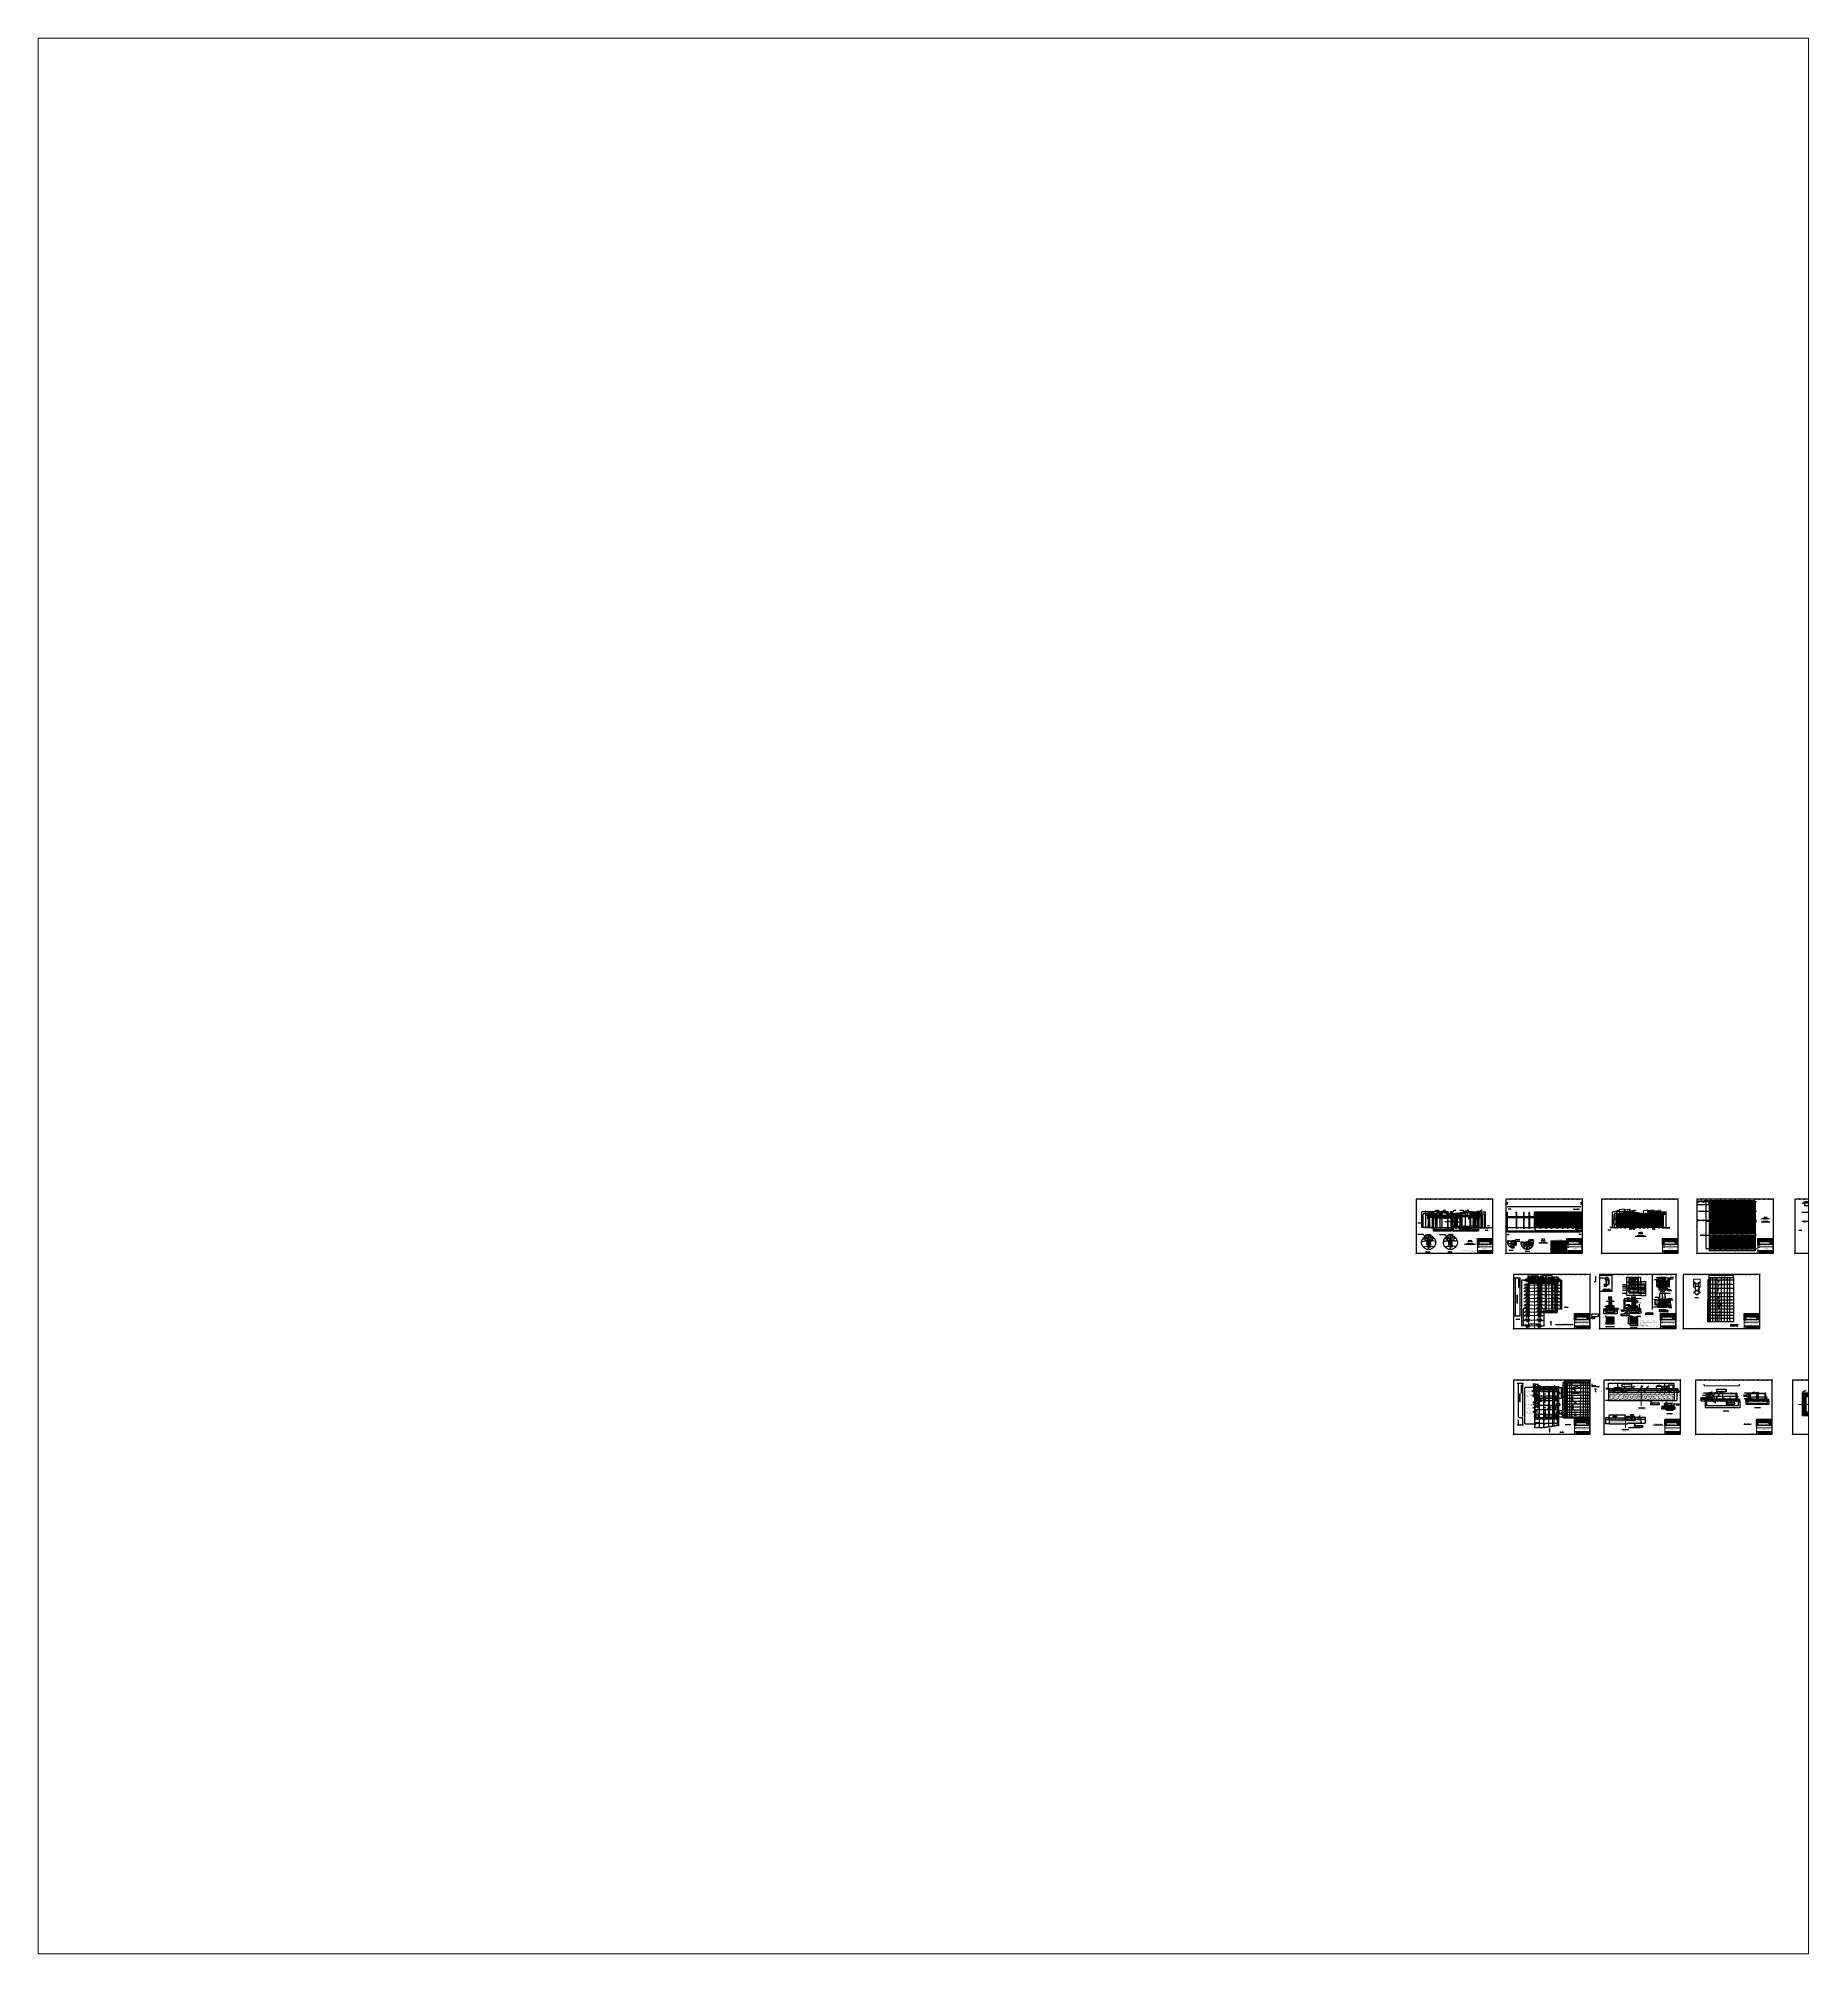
# Paper-space layout 'Layout1' of a CAD drawing. Header units: millimetres. Extents: x -15.2 to 26.4, y -18.6 to 26.4.
# The model-space entities are those that its viewports show. They can reach past a viewport. Long polylines and large blocks are cut down to what shows.
import ezdxf
from ezdxf.enums import TextEntityAlignment as Align

# ---------------------------------------------------------------- set-up
doc = ezdxf.new("R2010")
doc.units = ezdxf.units.MM
for name, pattern in [('CENTER2', [28.575, 19.05, -3.175, 3.175, -3.175]), ('DASHED2', [9.525, 6.35, -3.175]), ('PHANTOM2', [31.75, 15.875, -3.175, 3.175, -3.175, 3.175, -3.175])]:
    doc.linetypes.add(name, pattern=pattern)
for name, color, linetype in [('BORDER', 6, 'Continuous'), ('HEISCO', 7, 'Continuous'), ('MAIN-1', 7, 'Continuous'), ('MAIN-2', 7, 'Continuous'), ('TABLE', 4, 'Continuous')]:
    doc.layers.add(name, color=color, linetype=linetype)
doc.layers.add('TEXT', color=7, linetype='Continuous', lineweight=13)
doc.styles.add('ACISOTS', font='isocp.shx')
doc.styles.add('arial', font='arial.ttf')
doc.styles.add('HEISCO', font='ariblk.ttf')
doc.styles.add('HEISCO.', font='arial.ttf')
doc.styles.add('LOGO', font='ROMANS.SHX')
doc.styles.add('ROMANS', font='romans.shx', dxfattribs={"width": 0.8})
doc.styles.get("Standard").update_dxf_attribs({"font": 'arial.ttf'})
doc.styles.add('STYLE2', font='arial.ttf', dxfattribs={"width": 1.1})
doc.dimstyles.new('ISO-25', dxfattribs={"dimtxt": 4, "dimasz": 3.5, "dimexe": 1.5, "dimexo": 1.5, "dimgap": 1.5, "dimtad": 1, "dimtxsty": 'Standard', "dimcen": 0, "dimadec": 0, "dimazin": 0, "dimtfac": 1, "dimtmove": 0, "dimatfit": 3, "dimfxl": 1, "dimarcsym": 0})
pattern_1 = [(45, (12419.8422, -8679.6995), (-2.245064, 2.245064), [])]
pattern_2 = [(0, (3475.706, -10729.784), (0, 10.16), [0, -10.16]), (0, (3475.807, -10733.34), (0, 10.16), [0, -10.16]), (0, (3476.112, -10727.853), (0, 10.16), [0, -10.16]), (338.19859, (3470.8288, -10731.003), (30.48, -10.16), [1.0942655, -53.619009]), (216.869898, (3471.8448, -10731.4095), (30.48, 20.32), [0.508, -50.292]), (130.601295, (3471.4384, -10731.7143), (50.8, -60.96), [0.936706, -92.733866]), (206.56505, (3468.0856, -10732.9335), (-10.16, -10.16), [0.2271845, -22.491266]), (326.309932, (3467.8824, -10733.035), (20.32, -10.16), [0.366324, -36.266077]), (108.43495, (3468.1872, -10733.2383), (-10.16, 20.32), [0.321287, -31.807454]), (225, (3474.588, -10733.9495), (-1e-15, -10.16), [0.431052, -13.9373575]), (0, (3474.283, -10734.254), (10.16, 10.16), [0.6096, -9.5504]), (135, (3474.893, -10734.254), (-10.16, 7e-16), [0.431052, -13.9373575]), (251.56505, (3473.369, -10727.447), (10.16, 20.32), [0.321287, -31.807454]), (0, (3473.267, -10727.752), (10.16, 10.16), [0.508, -9.652]), (143.130102, (3473.7752, -10727.7519), (-30.48, 20.32), [0.508, -50.292]), (213.690068, (3467.984, -10727.3455), (20.32, 10.16), [0.366324, -36.266077]), (341.56505, (3467.6792, -10727.5487), (-20.32, 10.16), [0.642575, -31.486166]), (126.869898, (3468.2888, -10727.7519), (20.32, -30.48), [0.508, -50.292]), (0, (3470.93, -10727.752), (0, 10.16), [0, -10.16]), (0, (3468.187, -10730.393), (0, 10.16), [0, -10.16]), (0, (3471.032, -10734.153), (0, 10.16), [0, -10.16]), (0, (3473.775, -10731.003), (0, 10.16), [0, -10.16]), (0, (3470.829, -10729.276), (0, 10.16), [0, -10.16]), (0, (3468.594, -10728.971), (0, 10.16), [0, -10.16]), (0, (3469.508, -10729.581), (0, 10.16), [0, -10.16]), (0, (3469.102, -10732.019), (0, 10.16), [0, -10.16]), (0, (3466.663, -10731.613), (0, 10.16), [0, -10.16]), (0, (3466.765, -10729.276), (0, 10.16), [0, -10.16]), (0, (3466.46, -10727.041), (0, 10.16), [0, -10.16]), (0, (3469.61, -10726.634), (0, 10.16), [0, -10.16]), (0, (3471.845, -10726.228), (0, 10.16), [0, -10.16]), (0, (3475.401, -10726.634), (0, 10.16), [0, -10.16]), (0, (3472.962, -10729.784), (0, 10.16), [0, -10.16]), (0, (3471.946, -10727.955), (0, 10.16), [0, -10.16]), (0, (3472.759, -10732.832), (0, 10.16), [0, -10.16]), (0, (3469.711, -10733.34), (0, 10.16), [0, -10.16]), (0, (3472.759, -10735.575), (0, 10.16), [0, -10.16]), (0, (3469.406, -10734.965), (0, 10.16), [0, -10.16]), (0, (3466.155, -10735.27), (0, 10.16), [0, -10.16]), (0, (3467.374, -10735.778), (0, 10.16), [0, -10.16]), (0, (3467.476, -10734.356), (0, 10.16), [0, -10.16]), (0, (3474.283, -10735.981), (0, 10.16), [0, -10.16]), (0, (3475.502, -10731.816), (0, 10.16), [0, -10.16]), (0, (3474.994, -10728.768), (0, 10.16), [0, -10.16]), (0, (3470.321, -10736.083), (0, 10.16), [0, -10.16])]
pattern_3 = [(0, (4335.601, -10729.784), (0, 10.16), [0, -10.16]), (0, (4335.703, -10733.34), (0, 10.16), [0, -10.16]), (0, (4336.007, -10727.853), (0, 10.16), [0, -10.16]), (338.19859, (4330.7242, -10731.003), (30.48, -10.16), [1.0942655, -53.619009]), (216.869898, (4331.7402, -10731.4095), (30.48, 20.32), [0.508, -50.292]), (130.601295, (4331.3338, -10731.7143), (50.8, -60.96), [0.936706, -92.733866]), (206.56505, (4327.981, -10732.9335), (-10.16, -10.16), [0.2271845, -22.491266]), (326.309932, (4327.7778, -10733.035), (20.32, -10.16), [0.366324, -36.266077]), (108.43495, (4328.0826, -10733.2383), (-10.16, 20.32), [0.321287, -31.807454]), (225, (4334.4834, -10733.9495), (-1e-15, -10.16), [0.431052, -13.9373575]), (0, (4334.179, -10734.254), (10.16, 10.16), [0.6096, -9.5504]), (135, (4334.788, -10734.254), (-10.16, 7e-16), [0.431052, -13.9373575]), (251.56505, (4333.2642, -10727.447), (10.16, 20.32), [0.321287, -31.807454]), (0, (4333.163, -10727.752), (10.16, 10.16), [0.508, -9.652]), (143.130102, (4333.6706, -10727.7519), (-30.48, 20.32), [0.508, -50.292]), (213.690068, (4327.8794, -10727.3455), (20.32, 10.16), [0.366324, -36.266077]), (341.56505, (4327.5746, -10727.5487), (-20.32, 10.16), [0.642575, -31.486166]), (126.869898, (4328.1842, -10727.7519), (20.32, -30.48), [0.508, -50.292]), (0, (4330.826, -10727.752), (0, 10.16), [0, -10.16]), (0, (4328.083, -10730.393), (0, 10.16), [0, -10.16]), (0, (4330.927, -10734.153), (0, 10.16), [0, -10.16]), (0, (4333.671, -10731.003), (0, 10.16), [0, -10.16]), (0, (4330.724, -10729.276), (0, 10.16), [0, -10.16]), (0, (4328.489, -10728.971), (0, 10.16), [0, -10.16]), (0, (4329.403, -10729.581), (0, 10.16), [0, -10.16]), (0, (4328.997, -10732.019), (0, 10.16), [0, -10.16]), (0, (4326.559, -10731.613), (0, 10.16), [0, -10.16]), (0, (4326.66, -10729.276), (0, 10.16), [0, -10.16]), (0, (4326.355, -10727.041), (0, 10.16), [0, -10.16]), (0, (4329.505, -10726.634), (0, 10.16), [0, -10.16]), (0, (4331.74, -10726.228), (0, 10.16), [0, -10.16]), (0, (4335.296, -10726.634), (0, 10.16), [0, -10.16]), (0, (4332.858, -10729.784), (0, 10.16), [0, -10.16]), (0, (4331.842, -10727.955), (0, 10.16), [0, -10.16]), (0, (4332.655, -10732.832), (0, 10.16), [0, -10.16]), (0, (4329.607, -10733.34), (0, 10.16), [0, -10.16]), (0, (4332.655, -10735.575), (0, 10.16), [0, -10.16]), (0, (4329.302, -10734.965), (0, 10.16), [0, -10.16]), (0, (4326.051, -10735.27), (0, 10.16), [0, -10.16]), (0, (4327.27, -10735.778), (0, 10.16), [0, -10.16]), (0, (4327.371, -10734.356), (0, 10.16), [0, -10.16]), (0, (4334.179, -10735.981), (0, 10.16), [0, -10.16]), (0, (4335.398, -10731.816), (0, 10.16), [0, -10.16]), (0, (4334.89, -10728.768), (0, 10.16), [0, -10.16]), (0, (4330.216, -10736.083), (0, 10.16), [0, -10.16])]
pattern_4 = [(45, (4325.949, -10736.2863), (-0.89802561, 0.89802561), [])]
pattern_5 = [(0, (7361.18, -26833.754), (0, 50.8), [0, -50.8]), (0, (7361.69, -26851.534), (0, 50.8), [0, -50.8]), (0, (7363.213, -26824.1), (0, 50.8), [0, -50.8]), (338.19859, (7336.797, -26839.85), (152.4, -50.8), [5.47133, -268.095045]), (216.869898, (7341.877, -26841.882), (152.4, 101.6), [2.54, -251.46]), (130.601295, (7339.8453, -26843.406), (254, -304.8), [4.68353, -463.66933]), (206.56505, (7323.081, -26849.502), (-50.8, -50.8), [1.13592, -112.45633]), (326.30993, (7322.065, -26850.01), (101.6, -50.8), [1.83162, -181.330385]), (108.43495, (7323.59, -26851.026), (-50.8, 101.6), [1.60644, -159.03727]), (225, (7355.593, -26854.582), (-7e-15, -50.8), [2.15526, -69.68679]), (0, (7354.07, -26856.106), (50.8, 50.8), [3.048, -47.752]), (135, (7357.117, -26856.106), (-50.8, 4e-15), [2.15526, -69.68679]), (251.56505, (7349.497, -26822.07), (50.8, 101.6), [1.60644, -159.03727]), (0, (7348.99, -26823.594), (50.8, 50.8), [2.54, -48.26]), (143.130102, (7351.529, -26823.594), (-152.4, 101.6), [2.54, -251.46]), (213.69007, (7322.573, -26821.562), (101.6, 50.8), [1.83162, -181.330385]), (341.56505, (7321.05, -26822.578), (-101.6, 50.8), [3.21287, -157.43083]), (126.869898, (7324.097, -26823.594), (101.6, -152.4), [2.54, -251.46]), (0, (7337.305, -26823.594), (0, 50.8), [0, -50.8]), (0, (7323.59, -26836.8), (0, 50.8), [0, -50.8]), (0, (7337.813, -26855.6), (0, 50.8), [0, -50.8]), (0, (7351.53, -26839.85), (0, 50.8), [0, -50.8]), (0, (7336.797, -26831.214), (0, 50.8), [0, -50.8]), (0, (7325.62, -26829.69), (0, 50.8), [0, -50.8]), (0, (7330.193, -26832.74), (0, 50.8), [0, -50.8]), (0, (7328.16, -26844.93), (0, 50.8), [0, -50.8]), (0, (7315.97, -26842.9), (0, 50.8), [0, -50.8]), (0, (7316.477, -26831.214), (0, 50.8), [0, -50.8]), (0, (7314.953, -26820.04), (0, 50.8), [0, -50.8]), (0, (7330.7, -26818.006), (0, 50.8), [0, -50.8]), (0, (7341.877, -26815.974), (0, 50.8), [0, -50.8]), (0, (7359.657, -26818.006), (0, 50.8), [0, -50.8]), (0, (7347.465, -26833.754), (0, 50.8), [0, -50.8]), (0, (7342.385, -26824.61), (0, 50.8), [0, -50.8]), (0, (7346.45, -26848.994), (0, 50.8), [0, -50.8]), (0, (7331.21, -26851.534), (0, 50.8), [0, -50.8]), (0, (7346.45, -26862.71), (0, 50.8), [0, -50.8]), (0, (7329.685, -26859.66), (0, 50.8), [0, -50.8]), (0, (7313.43, -26861.186), (0, 50.8), [0, -50.8]), (0, (7319.525, -26863.726), (0, 50.8), [0, -50.8]), (0, (7320.033, -26856.614), (0, 50.8), [0, -50.8]), (0, (7354.07, -26864.74), (0, 50.8), [0, -50.8]), (0, (7360.165, -26843.914), (0, 50.8), [0, -50.8]), (0, (7357.625, -26828.674), (0, 50.8), [0, -50.8]), (0, (7334.257, -26865.25), (0, 50.8), [0, -50.8])]
pattern_6 = [(135, (0, -22092.5533), (-2.24506403, -2.24506403), [])]

# ---------------------------------------------------------------- blocks, each defined once
blk = doc.blocks.new('*D27721')
at = {"color": 0, "lineweight": -2}
for p, q in [((1292, 1476), (1292, 1500)), ((1296, 1498), (1329, 1498)), ((1332, 1476), (1332, 1500))]:
    blk.add_line(p, q, dxfattribs=at)
at = {"color": 0}
for points in [[(1296, 1499), (1296, 1498), (1292, 1498)], [(1329, 1498), (1329, 1499), (1332, 1498)]]:
    blk.add_solid(points, dxfattribs=at)
at = {"layer": 'Defpoints', "color": 0}
for p in [(1292, 1475), (1332, 1498), (1332, 1475)]:
    blk.add_point(p, dxfattribs=at)
at = {"color": 0, "insert": (1312, 1502), "char_height": 4, "attachment_point": 5}
blk.add_mtext('800', dxfattribs=at)
blk = doc.blocks.new('*D27722')
at = {"color": 0, "lineweight": -2}
for p, q in [((1272, 1393), (1251, 1393)), ((1272, 1393), (1272, 1394)), ((1276, 1393), (1349, 1393)), ((1352, 1394), (1352, 1394))]:
    blk.add_line(p, q, dxfattribs=at)
at = {"color": 0}
for points in [[(1276, 1393), (1276, 1392), (1272, 1393)], [(1349, 1392), (1349, 1393), (1352, 1393)]]:
    blk.add_solid(points, dxfattribs=at)
at = {"layer": 'Defpoints', "color": 0}
for p in [(1272, 1392), (1352, 1393), (1352, 1392)]:
    blk.add_point(p, dxfattribs=at)
at = {"color": 0, "insert": (1259, 1396), "char_height": 4, "attachment_point": 5}
blk.add_mtext('1600', dxfattribs=at)
blk = doc.blocks.new('*D27723')
at = {"color": 0, "lineweight": -2}
for p, q in [((1348, 1378), (1374, 1378)), ((1364, 1376), (1374, 1376)), ((1373, 1378), (1373, 1416)), ((1373, 1382), (1373, 1385)), ((1373, 1378), (1373, 1376)), ((1373, 1372), (1373, 1369))]:
    blk.add_line(p, q, dxfattribs=at)
at = {"color": 0}
for points in [[(1372, 1382), (1373, 1382), (1373, 1378)], [(1373, 1372), (1372, 1372), (1373, 1376)]]:
    blk.add_solid(points, dxfattribs=at)
at = {"layer": 'Defpoints', "color": 0}
for p in [(1347, 1378), (1362, 1376), (1373, 1376)]:
    blk.add_point(p, dxfattribs=at)
at = {"color": 0, "insert": (1365, 1400), "char_height": 4, "attachment_point": 5, "rotation": 90}
blk.add_mtext('50\\P CLR(TYP)', dxfattribs=at)
blk = doc.blocks.new('*D27724')
at = {"color": 0, "lineweight": -2}
for p, q in [((1237, 1344), (1237, 1318)), ((1241, 1320), (1384, 1320)), ((1387, 1344), (1387, 1318))]:
    blk.add_line(p, q, dxfattribs=at)
at = {"color": 0}
for points in [[(1241, 1321), (1241, 1319), (1237, 1320)], [(1384, 1319), (1384, 1321), (1387, 1320)]]:
    blk.add_solid(points, dxfattribs=at)
at = {"layer": 'Defpoints', "color": 0}
for p in [(1237, 1346), (1387, 1346), (1387, 1320)]:
    blk.add_point(p, dxfattribs=at)
at = {"color": 0, "insert": (1309, 1324), "char_height": 4, "attachment_point": 5}
blk.add_mtext('3000', dxfattribs=at)
blk = doc.blocks.new('*D27725')
at = {"color": 0, "lineweight": -2}
for p, q in [((1262, 1367), (1262, 1327)), ((1266, 1329), (1359, 1329)), ((1362, 1367), (1362, 1327))]:
    blk.add_line(p, q, dxfattribs=at)
at = {"color": 0}
for points in [[(1266, 1330), (1266, 1328), (1262, 1329)], [(1359, 1328), (1359, 1330), (1362, 1329)]]:
    blk.add_solid(points, dxfattribs=at)
at = {"layer": 'Defpoints', "color": 0}
for p in [(1262, 1368), (1362, 1368), (1362, 1329)]:
    blk.add_point(p, dxfattribs=at)
at = {"color": 0, "insert": (1312, 1332), "char_height": 4, "attachment_point": 5}
blk.add_mtext('2000', dxfattribs=at)
blk = doc.blocks.new('*D27726')
at = {"color": 0, "lineweight": -2}
for p, q in [((1236, 1368), (1207, 1368)), ((1236, 1346), (1207, 1346)), ((1209, 1349), (1209, 1365))]:
    blk.add_line(p, q, dxfattribs=at)
at = {"color": 0}
for points in [[(1209, 1365), (1208, 1365), (1209, 1368)], [(1208, 1349), (1209, 1349), (1209, 1346)]]:
    blk.add_solid(points, dxfattribs=at)
at = {"layer": 'Defpoints', "color": 0}
for p in [(1209, 1368), (1237, 1368), (1237, 1346)]:
    blk.add_point(p, dxfattribs=at)
at = {"color": 0, "insert": (1205, 1357), "char_height": 4, "attachment_point": 5, "rotation": 90}
blk.add_mtext('450', dxfattribs=at)
blk = doc.blocks.new('*D27727')
at = {"color": 0, "lineweight": -2}
for p, q in [((1261, 1376), (1207, 1376)), ((1236, 1368), (1207, 1368)), ((1209, 1376), (1209, 1394)), ((1209, 1379), (1209, 1383)), ((1209, 1368), (1209, 1376)), ((1209, 1365), (1209, 1361))]:
    blk.add_line(p, q, dxfattribs=at)
at = {"color": 0}
for points in [[(1208, 1379), (1209, 1379), (1209, 1376)], [(1209, 1365), (1208, 1365), (1209, 1368)]]:
    blk.add_solid(points, dxfattribs=at)
at = {"layer": 'Defpoints', "color": 0}
for p in [(1209, 1376), (1237, 1368), (1262, 1376)]:
    blk.add_point(p, dxfattribs=at)
at = {"color": 0, "insert": (1205, 1389), "char_height": 4, "attachment_point": 5, "rotation": 90}
blk.add_mtext('150', dxfattribs=at)
blk = doc.blocks.new('*D27728')
at = {"color": 0, "lineweight": -2}
for p, q in [((1271, 1401), (1219, 1401)), ((1261, 1376), (1219, 1376)), ((1220, 1379), (1220, 1397))]:
    blk.add_line(p, q, dxfattribs=at)
at = {"color": 0}
for points in [[(1221, 1397), (1220, 1397), (1220, 1401)], [(1220, 1379), (1221, 1379), (1220, 1376)]]:
    blk.add_solid(points, dxfattribs=at)
at = {"layer": 'Defpoints', "color": 0}
for p in [(1220, 1401), (1262, 1376), (1272, 1401)]:
    blk.add_point(p, dxfattribs=at)
at = {"color": 0, "insert": (1217, 1388), "char_height": 4, "attachment_point": 5, "rotation": 90}
blk.add_mtext('500', dxfattribs=at)
blk = doc.blocks.new('*D27729')
at = {"color": 0, "lineweight": -2}
for p, q in [((1237, 1451), (1219, 1451)), ((1271, 1401), (1219, 1401)), ((1220, 1404), (1220, 1447))]:
    blk.add_line(p, q, dxfattribs=at)
at = {"color": 0}
for points in [[(1221, 1447), (1220, 1447), (1220, 1451)], [(1220, 1404), (1221, 1404), (1220, 1401)]]:
    blk.add_solid(points, dxfattribs=at)
at = {"layer": 'Defpoints', "color": 0}
for p in [(1220, 1451), (1238, 1451), (1272, 1401)]:
    blk.add_point(p, dxfattribs=at)
at = {"color": 0, "insert": (1217, 1426), "char_height": 4, "attachment_point": 5, "rotation": 90}
blk.add_mtext('1000', dxfattribs=at)
blk = doc.blocks.new('*D27730')
at = {"color": 0, "lineweight": -2}
for p, q in [((1293, 1476), (1219, 1476)), ((1220, 1454), (1220, 1472)), ((1237, 1451), (1219, 1451))]:
    blk.add_line(p, q, dxfattribs=at)
at = {"color": 0}
for points in [[(1221, 1472), (1220, 1472), (1220, 1476)], [(1220, 1454), (1221, 1454), (1220, 1451)]]:
    blk.add_solid(points, dxfattribs=at)
at = {"layer": 'Defpoints', "color": 0}
for p in [(1220, 1476), (1295, 1476), (1238, 1451)]:
    blk.add_point(p, dxfattribs=at)
at = {"color": 0, "insert": (1217, 1463), "char_height": 4, "attachment_point": 5, "rotation": 90}
blk.add_mtext('500', dxfattribs=at)
blk = doc.blocks.new('*D27731')
at = {"color": 0, "lineweight": -2}
for p, q in [((1237, 1663), (1237, 1713)), ((1241, 1712), (1384, 1712)), ((1387, 1663), (1387, 1713))]:
    blk.add_line(p, q, dxfattribs=at)
at = {"color": 0}
for points in [[(1241, 1712), (1241, 1711), (1237, 1712)], [(1384, 1711), (1384, 1712), (1387, 1712)]]:
    blk.add_solid(points, dxfattribs=at)
at = {"layer": 'Defpoints', "color": 0}
for p in [(1387, 1712), (1237, 1662), (1387, 1662)]:
    blk.add_point(p, dxfattribs=at)
at = {"color": 0, "insert": (1314, 1715), "char_height": 4, "attachment_point": 5}
blk.add_mtext('3000', dxfattribs=at)
blk = doc.blocks.new('*D27732')
at = {"color": 0, "lineweight": -2}
for p, q in [((1364, 1637), (1436, 1637)), ((1364, 1537), (1436, 1537)), ((1434, 1633), (1434, 1540))]:
    blk.add_line(p, q, dxfattribs=at)
at = {"color": 0}
for points in [[(1435, 1633), (1434, 1633), (1434, 1637)], [(1434, 1540), (1435, 1540), (1434, 1537)]]:
    blk.add_solid(points, dxfattribs=at)
at = {"layer": 'Defpoints', "color": 0}
for p in [(1362, 1637), (1362, 1537), (1434, 1537)]:
    blk.add_point(p, dxfattribs=at)
at = {"color": 0, "insert": (1431, 1587), "char_height": 4, "attachment_point": 5, "rotation": 90}
blk.add_mtext('2000', dxfattribs=at)
blk = doc.blocks.new('*D27733')
at = {"color": 0, "lineweight": -2}
for p, q in [((1354, 1627), (1426, 1627)), ((1354, 1547), (1426, 1547)), ((1424, 1623), (1424, 1550))]:
    blk.add_line(p, q, dxfattribs=at)
at = {"color": 0}
for points in [[(1425, 1623), (1424, 1623), (1424, 1627)], [(1424, 1550), (1425, 1550), (1424, 1547)]]:
    blk.add_solid(points, dxfattribs=at)
at = {"layer": 'Defpoints', "color": 0}
for p in [(1352, 1627), (1352, 1547), (1424, 1547)]:
    blk.add_point(p, dxfattribs=at)
at = {"color": 0, "insert": (1421, 1585), "char_height": 4, "attachment_point": 5, "rotation": 90}
blk.add_mtext('1600', dxfattribs=at)
blk = doc.blocks.new('*D27734')
at = {"color": 0, "lineweight": -2}
for p, q in [((1262, 1638), (1262, 1703)), ((1266, 1702), (1359, 1702)), ((1362, 1638), (1362, 1703))]:
    blk.add_line(p, q, dxfattribs=at)
at = {"color": 0}
for points in [[(1266, 1702), (1266, 1701), (1262, 1702)], [(1359, 1701), (1359, 1702), (1362, 1702)]]:
    blk.add_solid(points, dxfattribs=at)
at = {"layer": 'Defpoints', "color": 0}
for p in [(1362, 1702), (1262, 1637), (1362, 1637)]:
    blk.add_point(p, dxfattribs=at)
at = {"color": 0, "insert": (1311, 1705), "char_height": 4, "attachment_point": 5}
blk.add_mtext('2000', dxfattribs=at)
blk = doc.blocks.new('*D27735')
at = {"color": 0, "lineweight": -2}
for p, q in [((1272, 1628), (1272, 1693)), ((1276, 1692), (1349, 1692)), ((1352, 1628), (1352, 1693))]:
    blk.add_line(p, q, dxfattribs=at)
at = {"color": 0}
for points in [[(1276, 1692), (1276, 1691), (1272, 1692)], [(1349, 1691), (1349, 1692), (1352, 1692)]]:
    blk.add_solid(points, dxfattribs=at)
at = {"layer": 'Defpoints', "color": 0}
for p in [(1352, 1692), (1272, 1627), (1352, 1627)]:
    blk.add_point(p, dxfattribs=at)
at = {"color": 0, "insert": (1312, 1695), "char_height": 4, "attachment_point": 5}
blk.add_mtext('1600', dxfattribs=at)
blk = doc.blocks.new('*D27736')
at = {"color": 0, "lineweight": -2}
for p, q in [((1389, 1662), (1446, 1662)), ((1389, 1512), (1446, 1512)), ((1444, 1515), (1444, 1658))]:
    blk.add_line(p, q, dxfattribs=at)
at = {"color": 0}
for points in [[(1445, 1658), (1444, 1658), (1444, 1662)], [(1444, 1515), (1445, 1515), (1444, 1512)]]:
    blk.add_solid(points, dxfattribs=at)
at = {"layer": 'Defpoints', "color": 0}
for p in [(1387, 1662), (1387, 1512), (1444, 1662)]:
    blk.add_point(p, dxfattribs=at)
at = {"color": 0, "insert": (1441, 1587), "char_height": 4, "attachment_point": 5, "rotation": 90}
blk.add_mtext('3000', dxfattribs=at)
blk = doc.blocks.new('*D27737')
at = {"color": 0, "lineweight": -2}
for p, q in [((1272, 1198), (1272, 1182)), ((1276, 1184), (1349, 1184)), ((1352, 1198), (1352, 1182))]:
    blk.add_line(p, q, dxfattribs=at)
at = {"color": 0}
for points in [[(1276, 1184), (1276, 1183), (1272, 1184)], [(1349, 1183), (1349, 1184), (1352, 1184)]]:
    blk.add_solid(points, dxfattribs=at)
at = {"layer": 'Defpoints', "color": 0}
for p in [(1272, 1200), (1352, 1200), (1352, 1184)]:
    blk.add_point(p, dxfattribs=at)
at = {"color": 0, "insert": (1312, 1187), "char_height": 4, "attachment_point": 5}
blk.add_mtext('1600', dxfattribs=at)
blk = doc.blocks.new('*D27738')
at = {"color": 0, "lineweight": -2}
for p, q in [((1044, 1477), (1044, 1490)), ((1047, 1489), (1065, 1489)), ((1069, 1477), (1069, 1490))]:
    blk.add_line(p, q, dxfattribs=at)
at = {"color": 0}
for points in [[(1047, 1489), (1047, 1488), (1044, 1489)], [(1065, 1488), (1065, 1489), (1069, 1489)]]:
    blk.add_solid(points, dxfattribs=at)
at = {"layer": 'Defpoints', "color": 0}
for p in [(1044, 1476), (1069, 1489), (1069, 1476)]:
    blk.add_point(p, dxfattribs=at)
at = {"color": 0, "insert": (1056, 1492), "char_height": 4, "attachment_point": 5}
blk.add_mtext('500', dxfattribs=at)
blk = doc.blocks.new('*D27739')
at = {"color": 0, "lineweight": -2}
for p, q in [((1016, 1392), (996, 1392)), ((1016, 1393), (1016, 1394)), ((1020, 1392), (1093, 1392)), ((1096, 1394), (1096, 1394))]:
    blk.add_line(p, q, dxfattribs=at)
at = {"color": 0}
for points in [[(1020, 1393), (1020, 1392), (1016, 1392)], [(1093, 1392), (1093, 1393), (1096, 1392)]]:
    blk.add_solid(points, dxfattribs=at)
at = {"layer": 'Defpoints', "color": 0}
for p in [(1016, 1392), (1096, 1392), (1096, 1392)]:
    blk.add_point(p, dxfattribs=at)
at = {"color": 0, "insert": (1003, 1396), "char_height": 4, "attachment_point": 5}
blk.add_mtext('1600', dxfattribs=at)
blk = doc.blocks.new('*D27740')
at = {"color": 0, "lineweight": -2}
for p, q in [((981, 1344), (981, 1313)), ((985, 1315), (1128, 1315)), ((1131, 1344), (1131, 1313))]:
    blk.add_line(p, q, dxfattribs=at)
at = {"color": 0}
for points in [[(985, 1315), (985, 1314), (981, 1315)], [(1128, 1314), (1128, 1315), (1131, 1315)]]:
    blk.add_solid(points, dxfattribs=at)
at = {"layer": 'Defpoints', "color": 0}
for p in [(981, 1346), (1131, 1346), (1131, 1315)]:
    blk.add_point(p, dxfattribs=at)
at = {"color": 0, "insert": (1055, 1318), "char_height": 4, "attachment_point": 5}
blk.add_mtext('3000', dxfattribs=at)
blk = doc.blocks.new('*D27741')
at = {"color": 0, "lineweight": -2}
for p, q in [((1006, 1367), (1006, 1328)), ((1010, 1329), (1103, 1329)), ((1106, 1367), (1106, 1328))]:
    blk.add_line(p, q, dxfattribs=at)
at = {"color": 0}
for points in [[(1010, 1330), (1010, 1328), (1006, 1329)], [(1103, 1328), (1103, 1330), (1106, 1329)]]:
    blk.add_solid(points, dxfattribs=at)
at = {"layer": 'Defpoints', "color": 0}
for p in [(1006, 1368), (1106, 1368), (1106, 1329)]:
    blk.add_point(p, dxfattribs=at)
at = {"color": 0, "insert": (1056, 1333), "char_height": 4, "attachment_point": 5}
blk.add_mtext('2000', dxfattribs=at)
blk = doc.blocks.new('*D27742')
at = {"color": 0, "lineweight": -2}
for p, q in [((1041, 1476), (1041, 1500)), ((1045, 1498), (1068, 1498)), ((1071, 1476), (1071, 1500))]:
    blk.add_line(p, q, dxfattribs=at)
at = {"color": 0}
for points in [[(1045, 1499), (1045, 1498), (1041, 1498)], [(1068, 1498), (1068, 1499), (1071, 1498)]]:
    blk.add_solid(points, dxfattribs=at)
at = {"layer": 'Defpoints', "color": 0}
for p in [(1041, 1474), (1071, 1498), (1071, 1474)]:
    blk.add_point(p, dxfattribs=at)
at = {"color": 0, "insert": (1056, 1502), "char_height": 4, "attachment_point": 5}
blk.add_mtext('600', dxfattribs=at)
blk = doc.blocks.new('*D27743')
at = {"color": 0, "lineweight": -2}
for p, q in [((504, 1680), (532, 1680)), ((531, 1371), (531, 1677)), ((504, 1368), (532, 1368))]:
    blk.add_line(p, q, dxfattribs=at)
at = {"color": 0}
for points in [[(531, 1677), (530, 1677), (531, 1680)], [(530, 1371), (531, 1371), (531, 1368)]]:
    blk.add_solid(points, dxfattribs=at)
at = {"layer": 'Defpoints', "color": 0}
for p in [(503, 1680), (531, 1680), (503, 1368)]:
    blk.add_point(p, dxfattribs=at)
at = {"color": 0, "insert": (527, 1524), "char_height": 4.5, "attachment_point": 5, "rotation": 90, "style": 'ACISOTS'}
blk.add_mtext('50000', dxfattribs=at)
blk = doc.blocks.new('*D27744')
at = {"color": 0, "lineweight": -2}
for p, q in [((504, 1680), (516, 1680)), ((514, 1677), (514, 1627)), ((504, 1624), (516, 1624))]:
    blk.add_line(p, q, dxfattribs=at)
at = {"color": 0}
for points in [[(515, 1677), (514, 1677), (514, 1680)], [(514, 1627), (515, 1627), (514, 1624)]]:
    blk.add_solid(points, dxfattribs=at)
at = {"layer": 'Defpoints', "color": 0}
for p in [(503, 1680), (503, 1624), (514, 1624)]:
    blk.add_point(p, dxfattribs=at)
at = {"color": 0, "insert": (511, 1650), "char_height": 4.5, "attachment_point": 5, "rotation": 90, "style": 'ACISOTS'}
blk.add_mtext('9000', dxfattribs=at)
blk = doc.blocks.new('*D27745')
at = {"color": 0, "lineweight": -2}
for p, q in [((504, 1624), (516, 1624)), ((504, 1590), (516, 1590)), ((514, 1620), (514, 1593))]:
    blk.add_line(p, q, dxfattribs=at)
at = {"color": 0}
for points in [[(515, 1620), (514, 1620), (514, 1624)], [(514, 1593), (515, 1593), (514, 1590)]]:
    blk.add_solid(points, dxfattribs=at)
at = {"layer": 'Defpoints', "color": 0}
for p in [(503, 1624), (503, 1590), (514, 1590)]:
    blk.add_point(p, dxfattribs=at)
at = {"color": 0, "insert": (511, 1607), "char_height": 4.5, "attachment_point": 5, "rotation": 90, "style": 'ACISOTS'}
blk.add_mtext('5500', dxfattribs=at)
blk = doc.blocks.new('*D27746')
at = {"color": 0, "lineweight": -2}
for p, q in [((504, 1590), (516, 1590)), ((504, 1555), (516, 1555)), ((514, 1586), (514, 1559))]:
    blk.add_line(p, q, dxfattribs=at)
at = {"color": 0}
for points in [[(515, 1586), (514, 1586), (514, 1590)], [(514, 1559), (515, 1559), (514, 1555)]]:
    blk.add_solid(points, dxfattribs=at)
at = {"layer": 'Defpoints', "color": 0}
for p in [(503, 1590), (503, 1555), (514, 1555)]:
    blk.add_point(p, dxfattribs=at)
at = {"color": 0, "insert": (511, 1572), "char_height": 4.5, "attachment_point": 5, "rotation": 90, "style": 'ACISOTS'}
blk.add_mtext('5500', dxfattribs=at)
blk = doc.blocks.new('*D27747')
at = {"color": 0, "lineweight": -2}
for p, q in [((504, 1405), (516, 1405)), ((504, 1368), (516, 1368)), ((514, 1371), (514, 1402))]:
    blk.add_line(p, q, dxfattribs=at)
at = {"color": 0}
for points in [[(515, 1402), (514, 1402), (514, 1405)], [(514, 1371), (515, 1371), (514, 1368)]]:
    blk.add_solid(points, dxfattribs=at)
at = {"layer": 'Defpoints', "color": 0}
for p in [(503, 1405), (503, 1368), (514, 1405)]:
    blk.add_point(p, dxfattribs=at)
at = {"color": 0, "insert": (511, 1386), "char_height": 4.5, "attachment_point": 5, "rotation": 90, "style": 'ACISOTS'}
blk.add_mtext('6000', dxfattribs=at)
blk = doc.blocks.new('*D27748')
at = {"color": 0, "lineweight": -2}
for p, q in [((504, 1443), (516, 1443)), ((504, 1405), (516, 1405)), ((514, 1409), (514, 1439))]:
    blk.add_line(p, q, dxfattribs=at)
at = {"color": 0}
for points in [[(515, 1439), (514, 1439), (514, 1443)], [(514, 1409), (515, 1409), (514, 1405)]]:
    blk.add_solid(points, dxfattribs=at)
at = {"layer": 'Defpoints', "color": 0}
for p in [(503, 1443), (503, 1405), (514, 1443)]:
    blk.add_point(p, dxfattribs=at)
at = {"color": 0, "insert": (511, 1424), "char_height": 4.5, "attachment_point": 5, "rotation": 90, "style": 'ACISOTS'}
blk.add_mtext('6000', dxfattribs=at)
blk = doc.blocks.new('*D27749')
at = {"color": 0, "lineweight": -2}
for p, q in [((504, 1480), (516, 1480)), ((514, 1446), (514, 1477)), ((504, 1443), (516, 1443))]:
    blk.add_line(p, q, dxfattribs=at)
at = {"color": 0}
for points in [[(515, 1477), (514, 1477), (514, 1480)], [(514, 1446), (515, 1446), (514, 1443)]]:
    blk.add_solid(points, dxfattribs=at)
at = {"layer": 'Defpoints', "color": 0}
for p in [(503, 1480), (514, 1480), (503, 1443)]:
    blk.add_point(p, dxfattribs=at)
at = {"color": 0, "insert": (511, 1461), "char_height": 4.5, "attachment_point": 5, "rotation": 90, "style": 'ACISOTS'}
blk.add_mtext('6000', dxfattribs=at)
blk = doc.blocks.new('*D27750')
at = {"color": 0, "lineweight": -2}
for p, q in [((504, 1518), (516, 1518)), ((504, 1480), (516, 1480)), ((514, 1484), (514, 1514))]:
    blk.add_line(p, q, dxfattribs=at)
at = {"color": 0}
for points in [[(515, 1514), (514, 1514), (514, 1518)], [(514, 1484), (515, 1484), (514, 1480)]]:
    blk.add_solid(points, dxfattribs=at)
at = {"layer": 'Defpoints', "color": 0}
for p in [(503, 1518), (503, 1480), (514, 1518)]:
    blk.add_point(p, dxfattribs=at)
at = {"color": 0, "insert": (511, 1499), "char_height": 4.5, "attachment_point": 5, "rotation": 90, "style": 'ACISOTS'}
blk.add_mtext('6000', dxfattribs=at)
blk = doc.blocks.new('*D27751')
at = {"color": 0, "lineweight": -2}
for p, q in [((504, 1555), (516, 1555)), ((504, 1518), (516, 1518)), ((514, 1521), (514, 1552))]:
    blk.add_line(p, q, dxfattribs=at)
at = {"color": 0}
for points in [[(515, 1552), (514, 1552), (514, 1555)], [(514, 1521), (515, 1521), (514, 1518)]]:
    blk.add_solid(points, dxfattribs=at)
at = {"layer": 'Defpoints', "color": 0}
for p in [(503, 1555), (503, 1518), (514, 1555)]:
    blk.add_point(p, dxfattribs=at)
at = {"color": 0, "insert": (511, 1536), "char_height": 4.5, "attachment_point": 5, "rotation": 90, "style": 'ACISOTS'}
blk.add_mtext('6000', dxfattribs=at)
blk = doc.blocks.new('*D27752')
at = {"color": 0, "lineweight": -2}
for p, q in [((314, 1243), (340, 1243)), ((314, 1180), (340, 1180)), ((339, 1184), (339, 1239))]:
    blk.add_line(p, q, dxfattribs=at)
at = {"color": 0}
for points in [[(339, 1239), (338, 1239), (339, 1243)], [(338, 1184), (339, 1184), (339, 1180)]]:
    blk.add_solid(points, dxfattribs=at)
at = {"layer": 'Defpoints', "color": 0}
for p in [(312, 1243), (312, 1180), (339, 1243)]:
    blk.add_point(p, dxfattribs=at)
at = {"color": 0, "insert": (335, 1211), "char_height": 4, "attachment_point": 5, "rotation": 90, "style": 'ACISOTS'}
blk.add_mtext('10000', dxfattribs=at)
blk = doc.blocks.new('*D27753')
at = {"color": 0, "lineweight": -2}
for p, q in [((314, 1293), (340, 1293)), ((338, 1246), (338, 1289)), ((314, 1243), (340, 1243))]:
    blk.add_line(p, q, dxfattribs=at)
at = {"color": 0}
for points in [[(339, 1289), (338, 1289), (338, 1293)], [(338, 1246), (339, 1246), (338, 1243)]]:
    blk.add_solid(points, dxfattribs=at)
at = {"layer": 'Defpoints', "color": 0}
for p in [(312, 1293), (338, 1293), (312, 1243)]:
    blk.add_point(p, dxfattribs=at)
at = {"color": 0, "insert": (335, 1268), "char_height": 4.5, "attachment_point": 5, "rotation": 90, "style": 'ACISOTS'}
blk.add_mtext('8000', dxfattribs=at)
blk = doc.blocks.new('*D27754')
at = {"color": 0, "lineweight": -2}
for p, q in [((314, 1330), (340, 1330)), ((314, 1293), (340, 1293)), ((339, 1296), (339, 1327))]:
    blk.add_line(p, q, dxfattribs=at)
at = {"color": 0}
for points in [[(339, 1327), (338, 1327), (339, 1330)], [(338, 1296), (339, 1296), (339, 1293)]]:
    blk.add_solid(points, dxfattribs=at)
at = {"layer": 'Defpoints', "color": 0}
for p in [(312, 1330), (312, 1293), (339, 1330)]:
    blk.add_point(p, dxfattribs=at)
at = {"color": 0, "insert": (335, 1311), "char_height": 4.5, "attachment_point": 5, "rotation": 90, "style": 'ACISOTS'}
blk.add_mtext('6000', dxfattribs=at)
blk = doc.blocks.new('*D27755')
at = {"color": 0, "lineweight": -2}
for p, q in [((314, 1330), (340, 1330)), ((336, 1368), (340, 1368)), ((339, 1334), (339, 1364))]:
    blk.add_line(p, q, dxfattribs=at)
at = {"color": 0}
for points in [[(339, 1364), (338, 1364), (339, 1368)], [(338, 1334), (339, 1334), (339, 1330)]]:
    blk.add_solid(points, dxfattribs=at)
at = {"layer": 'Defpoints', "color": 0}
for p in [(312, 1330), (335, 1368), (339, 1368)]:
    blk.add_point(p, dxfattribs=at)
at = {"color": 0, "insert": (335, 1349), "char_height": 4.5, "attachment_point": 5, "rotation": 90, "style": 'ACISOTS'}
blk.add_mtext('6000', dxfattribs=at)
blk = doc.blocks.new('*D27756')
at = {"color": 0, "lineweight": -2}
for p, q in [((169, 1201), (169, 1203)), ((173, 1202), (291, 1202)), ((294, 1200), (294, 1203))]:
    blk.add_line(p, q, dxfattribs=at)
at = {"color": 0}
for points in [[(173, 1202), (173, 1201), (169, 1202)], [(291, 1201), (291, 1202), (294, 1202)]]:
    blk.add_solid(points, dxfattribs=at)
at = {"layer": 'Defpoints', "color": 0}
for p in [(169, 1200), (294, 1202), (294, 1198)]:
    blk.add_point(p, dxfattribs=at)
at = {"color": 0, "insert": (246, 1205), "char_height": 4.5, "attachment_point": 5, "style": 'ACISOTS'}
blk.add_mtext('20000', dxfattribs=at)
blk = doc.blocks.new('*D27757')
at = {"color": 0, "lineweight": -2}
for p, q in [((301, 1358), (301, 1326)), ((305, 1327), (475, 1327)), ((479, 1356), (479, 1326))]:
    blk.add_line(p, q, dxfattribs=at)
at = {"color": 0}
for points in [[(305, 1328), (305, 1327), (301, 1327)], [(475, 1327), (475, 1328), (479, 1327)]]:
    blk.add_solid(points, dxfattribs=at)
at = {"layer": 'Defpoints', "color": 0}
for p in [(301, 1360), (479, 1358), (479, 1327)]:
    blk.add_point(p, dxfattribs=at)
at = {"color": 0, "insert": (400, 1331), "char_height": 4.5, "attachment_point": 5, "style": 'ACISOTS'}
blk.add_mtext('28400', dxfattribs=at)
blk = doc.blocks.new('*D27758')
at = {"color": 0, "lineweight": -2}
for p, q in [((169, 1700), (169, 1725)), ((173, 1724), (189, 1724)), ((193, 1692), (193, 1725))]:
    blk.add_line(p, q, dxfattribs=at)
at = {"color": 0}
for points in [[(173, 1724), (173, 1723), (169, 1724)], [(189, 1723), (189, 1724), (193, 1724)]]:
    blk.add_solid(points, dxfattribs=at)
at = {"layer": 'Defpoints', "color": 0}
for p in [(169, 1698), (193, 1724), (193, 1690)]:
    blk.add_point(p, dxfattribs=at)
at = {"color": 0, "insert": (181, 1727), "char_height": 4.5, "attachment_point": 5, "style": 'ACISOTS'}
blk.add_mtext('3750', dxfattribs=at)
blk = doc.blocks.new('*D27759')
at = {"color": 0, "lineweight": -2}
for p, q in [((193, 1692), (193, 1725)), ((196, 1724), (267, 1724)), ((271, 1692), (271, 1725))]:
    blk.add_line(p, q, dxfattribs=at)
at = {"color": 0}
for points in [[(196, 1724), (196, 1723), (193, 1724)], [(267, 1723), (267, 1724), (271, 1724)]]:
    blk.add_solid(points, dxfattribs=at)
at = {"layer": 'Defpoints', "color": 0}
for p in [(193, 1690), (271, 1724), (271, 1690)]:
    blk.add_point(p, dxfattribs=at)
at = {"color": 0, "insert": (232, 1727), "char_height": 4.5, "attachment_point": 5, "style": 'ACISOTS'}
blk.add_mtext('12500', dxfattribs=at)
blk = doc.blocks.new('*D27760')
at = {"color": 0, "lineweight": -2}
for p, q in [((271, 1692), (271, 1714)), ((274, 1712), (291, 1712)), ((294, 1700), (294, 1714))]:
    blk.add_line(p, q, dxfattribs=at)
at = {"color": 0}
for points in [[(274, 1713), (274, 1712), (271, 1712)], [(291, 1712), (291, 1713), (294, 1712)]]:
    blk.add_solid(points, dxfattribs=at)
at = {"layer": 'Defpoints', "color": 0}
for p in [(271, 1690), (294, 1712), (294, 1698)]:
    blk.add_point(p, dxfattribs=at)
at = {"color": 0, "insert": (283, 1716), "char_height": 4.5, "attachment_point": 5, "style": 'ACISOTS'}
blk.add_mtext('3750', dxfattribs=at)
blk = doc.blocks.new('*D27761')
at = {"color": 0, "lineweight": -2}
for p, q in [((424, 1700), (424, 1714)), ((452, 1712), (428, 1712)), ((455, 1700), (455, 1714))]:
    blk.add_line(p, q, dxfattribs=at)
at = {"color": 0}
for points in [[(428, 1713), (428, 1712), (424, 1712)], [(452, 1712), (452, 1713), (455, 1712)]]:
    blk.add_solid(points, dxfattribs=at)
at = {"layer": 'Defpoints', "color": 0}
for p in [(424, 1712), (424, 1698), (455, 1698)]:
    blk.add_point(p, dxfattribs=at)
at = {"color": 0, "insert": (440, 1716), "char_height": 4.5, "attachment_point": 5, "style": 'ACISOTS'}
blk.add_mtext('5000', dxfattribs=at)
blk = doc.blocks.new('*D27762')
at = {"color": 0, "lineweight": -2}
for p, q in [((356, 1692), (356, 1725)), ((421, 1724), (359, 1724)), ((424, 1700), (424, 1725))]:
    blk.add_line(p, q, dxfattribs=at)
at = {"color": 0}
for points in [[(359, 1724), (359, 1723), (356, 1724)], [(421, 1723), (421, 1724), (424, 1724)]]:
    blk.add_solid(points, dxfattribs=at)
at = {"layer": 'Defpoints', "color": 0}
for p in [(356, 1724), (356, 1690), (424, 1698)]:
    blk.add_point(p, dxfattribs=at)
at = {"color": 0, "insert": (390, 1727), "char_height": 4.5, "attachment_point": 5, "style": 'ACISOTS'}
blk.add_mtext('10900', dxfattribs=at)
blk = doc.blocks.new('*D27763')
at = {"color": 0, "lineweight": -2}
for p, q in [((325, 1692), (325, 1725)), ((352, 1724), (328, 1724)), ((356, 1692), (356, 1725))]:
    blk.add_line(p, q, dxfattribs=at)
at = {"color": 0}
for points in [[(328, 1724), (328, 1723), (325, 1724)], [(352, 1723), (352, 1724), (356, 1724)]]:
    blk.add_solid(points, dxfattribs=at)
at = {"layer": 'Defpoints', "color": 0}
for p in [(325, 1724), (325, 1690), (356, 1690)]:
    blk.add_point(p, dxfattribs=at)
at = {"color": 0, "insert": (340, 1727), "char_height": 4.5, "attachment_point": 5, "style": 'ACISOTS'}
blk.add_mtext('5000', dxfattribs=at)
blk = doc.blocks.new('*D27764')
at = {"color": 0, "lineweight": -2}
for p, q in [((301, 1700), (301, 1725)), ((305, 1724), (321, 1724)), ((325, 1692), (325, 1725))]:
    blk.add_line(p, q, dxfattribs=at)
at = {"color": 0}
for points in [[(305, 1724), (305, 1723), (301, 1724)], [(321, 1723), (321, 1724), (325, 1724)]]:
    blk.add_solid(points, dxfattribs=at)
at = {"layer": 'Defpoints', "color": 0}
for p in [(301, 1698), (325, 1724), (325, 1690)]:
    blk.add_point(p, dxfattribs=at)
at = {"color": 0, "insert": (313, 1727), "char_height": 4.5, "attachment_point": 5, "style": 'ACISOTS'}
blk.add_mtext('3750', dxfattribs=at)
blk = doc.blocks.new('*D27765')
at = {"color": 0, "lineweight": -2}
for p, q in [((291, 1712), (287, 1712)), ((294, 1700), (294, 1714)), ((301, 1712), (294, 1712)), ((301, 1700), (301, 1714)), ((301, 1712), (321, 1712)), ((305, 1712), (308, 1712))]:
    blk.add_line(p, q, dxfattribs=at)
at = {"color": 0}
for points in [[(291, 1712), (291, 1713), (294, 1712)], [(305, 1713), (305, 1712), (301, 1712)]]:
    blk.add_solid(points, dxfattribs=at)
at = {"layer": 'Defpoints', "color": 0}
for p in [(294, 1712), (294, 1698), (301, 1698)]:
    blk.add_point(p, dxfattribs=at)
at = {"color": 0, "insert": (315, 1716), "char_height": 4.5, "attachment_point": 5, "style": 'ACISOTS'}
blk.add_mtext('1107', dxfattribs=at)
blk = doc.blocks.new('*D27766')
at = {"color": 0, "lineweight": -2}
for p, q in [((150, 1368), (110, 1368)), ((112, 1184), (112, 1364)), ((150, 1180), (110, 1180))]:
    blk.add_line(p, q, dxfattribs=at)
at = {"color": 0}
for points in [[(112, 1364), (111, 1364), (112, 1368)], [(111, 1184), (112, 1184), (112, 1180)]]:
    blk.add_solid(points, dxfattribs=at)
at = {"layer": 'Defpoints', "color": 0}
for p in [(112, 1368), (151, 1368), (151, 1180)]:
    blk.add_point(p, dxfattribs=at)
at = {"color": 0, "insert": (108, 1274), "char_height": 4.5, "attachment_point": 5, "rotation": 90, "style": 'ACISOTS'}
blk.add_mtext('30000', dxfattribs=at)
blk = doc.blocks.new('*D27767')
at = {"color": 0, "lineweight": -2}
for p, q in [((150, 1680), (91, 1680)), ((93, 1677), (93, 1184)), ((150, 1180), (91, 1180))]:
    blk.add_line(p, q, dxfattribs=at)
at = {"color": 0}
for points in [[(93, 1677), (92, 1677), (93, 1680)], [(92, 1184), (93, 1184), (93, 1180)]]:
    blk.add_solid(points, dxfattribs=at)
at = {"layer": 'Defpoints', "color": 0}
for p in [(151, 1680), (93, 1180), (151, 1180)]:
    blk.add_point(p, dxfattribs=at)
at = {"color": 0, "insert": (89, 1411), "char_height": 4.5, "attachment_point": 5, "rotation": 90, "style": 'ACISOTS'}
blk.add_mtext('80000', dxfattribs=at)
blk = doc.blocks.new('A$7E96AC101B69')
blk.add_line((0, 1), (22, 1))
blk.add_solid([(22, 0), (22, 2), (29, 1)])
blk = doc.blocks.new('*D27768')
at = {"color": 0, "lineweight": -2}
for p, q in [((237, 2246), (237, 2213)), ((734, 2215), (241, 2215)), ((737, 2246), (737, 2213))]:
    blk.add_line(p, q, dxfattribs=at)
at = {"color": 0}
for points in [[(241, 2215), (241, 2214), (237, 2215)], [(734, 2214), (734, 2215), (737, 2215)]]:
    blk.add_solid(points, dxfattribs=at)
at = {"layer": 'Defpoints', "color": 0}
for p in [(237, 2248), (237, 2215), (737, 2248)]:
    blk.add_point(p, dxfattribs=at)
at = {"color": 0, "insert": (487, 2218), "char_height": 4.5, "attachment_point": 5, "style": 'ACISOTS'}
blk.add_mtext('50000', dxfattribs=at)
blk = doc.blocks.new('*D27769')
at = {"color": 0, "lineweight": -2}
for p, q in [((-63, 2246), (-63, 2213)), ((-59, 2215), (234, 2215)), ((237, 2246), (237, 2213))]:
    blk.add_line(p, q, dxfattribs=at)
at = {"color": 0}
for points in [[(-59, 2215), (-59, 2214), (-63, 2215)], [(234, 2214), (234, 2215), (237, 2215)]]:
    blk.add_solid(points, dxfattribs=at)
at = {"layer": 'Defpoints', "color": 0}
for p in [(-63, 2248), (237, 2248), (237, 2215)]:
    blk.add_point(p, dxfattribs=at)
at = {"color": 0, "insert": (87, 2218), "char_height": 4.5, "attachment_point": 5, "style": 'ACISOTS'}
blk.add_mtext('30000', dxfattribs=at)
blk = doc.blocks.new('*D27770')
at = {"color": 0, "lineweight": -2}
for p, q in [((-63, 2246), (-63, 2202)), ((-59, 2203), (734, 2203)), ((737, 2246), (737, 2202))]:
    blk.add_line(p, q, dxfattribs=at)
at = {"color": 0}
for points in [[(-59, 2204), (-59, 2203), (-63, 2203)], [(734, 2203), (734, 2204), (737, 2203)]]:
    blk.add_solid(points, dxfattribs=at)
at = {"layer": 'Defpoints', "color": 0}
for p in [(-63, 2248), (737, 2248), (737, 2203)]:
    blk.add_point(p, dxfattribs=at)
at = {"color": 0, "insert": (337, 2207), "char_height": 4.5, "attachment_point": 5, "style": 'ACISOTS'}
blk.add_mtext('80000', dxfattribs=at)
blk = doc.blocks.new('A$7E96AD14342DC')
blk.add_line((0, 1), (69, 1))
blk.add_solid([(69, 0), (69, 2), (76, 1)])
blk = doc.blocks.new('A$7E96AD131B215')
blk.add_line((0, 1), (32, 1))
blk.add_solid([(32, 0), (32, 2), (39, 1)])
blk = doc.blocks.new('A$7E96AE2D43B4')
blk.add_line((2, 0), (2, 88))
blk.add_solid([(5, 88), (0, 88), (2, 102)])
blk = doc.blocks.new('A$7E96AE352B6D')
blk.add_blockref('A$7E96AE2D43B4', (8, 14))
at = {"xscale": -1, "rotation": 180}
blk.add_blockref('A$7E96AE2D43B4', (8, 102), dxfattribs=at)
at = {"color": 130}
blk.add_text('ROAD', height=6.22, rotation=90, dxfattribs=at).set_placement((3, 48), align=Align.MIDDLE_LEFT)
blk = doc.blocks.new('A$7E966B1D25363')
at = {"layer": 'MAIN-1'}
for p, q in [((1, 2), (0, 2)), ((0, 2), (0, 2)), ((0, 2), (0, 2)), ((0, 2), (0, 2)), ((0, 2), (0, 2)), ((0, 2), (0, 2)), ((0, 2), (0, 2)), ((0, 2), (0, 2)), ((0, 2), (0, 2)), ((0, 2), (0, 2)), ((0, 2), (0, 2)), ((0, 2), (0, 1)), ((0, 1), (0, 1)), ((0, 1), (0, 1)), ((0, 1), (0, 1)), ((0, 1), (0, 1)), ((0, 1), (0, 1)), ((0, 1), (0, 1)), ((0, 1), (0, 1)), ((0, 1), (0, 1)), ((0, 1), (0, 1)), ((0, 1), (0, 1)), ((0, 1), (0, 1)), ((0, 1), (1, 1)), ((2, 3), (1, 3)), ((1, 3), (1, 3)), ((1, 3), (1, 3)), ((1, 3), (1, 3)), ((1, 3), (1, 3)), ((1, 3), (1, 3)), ((1, 3), (1, 3)), ((1, 3), (1, 3)), ((1, 3), (1, 3)), ((1, 3), (1, 3)), ((1, 3), (1, 3)), ((1, 3), (1, 3)), ((1, 3), (1, 3)), ((1, 3), (1, 2)), ((1, 1), (1, 0)), ((1, 0), (1, 0)), ((1, 0), (1, 0)), ((1, 0), (1, 0)), ((1, 0), (1, 0)), ((1, 0), (1, 0)), ((1, 0), (1, 0)), ((1, 0), (1, 0)), ((1, 0), (1, 0)), ((1, 0), (1, 0)), ((1, 0), (1, 0)), ((1, 0), (1, 0)), ((1, 0), (1, 0)), ((1, 0), (2, 0)), ((3, 3), (2, 3)), ((2, 3), (2, 3)), ((2, 3), (2, 3)), ((2, 3), (2, 3)), ((2, 3), (2, 3)), ((2, 3), (2, 3)), ((2, 3), (2, 3)), ((2, 3), (2, 3)), ((2, 3), (2, 3)), ((2, 3), (2, 3)), ((2, 3), (2, 3)), ((2, 3), (2, 3)), ((2, 0), (2, 0)), ((2, 0), (2, 0)), ((2, 0), (2, 0)), ((2, 0), (2, 0)), ((2, 0), (2, 0)), ((2, 0), (2, 0)), ((2, 0), (2, 0)), ((2, 0), (2, 0)), ((2, 0), (2, 0)), ((2, 0), (2, 0)), ((2, 0), (2, 0)), ((2, 0), (3, 0)), ((3, 2), (3, 3)), ((3, 3), (3, 3)), ((3, 3), (3, 3)), ((3, 3), (3, 3)), ((3, 3), (3, 3)), ((3, 3), (3, 3)), ((3, 3), (3, 3)), ((3, 1), (3, 2)), ((3, 2), (3, 2)), ((3, 2), (3, 2)), ((3, 2), (3, 2)), ((3, 2), (3, 2)), ((3, 2), (3, 2)), ((3, 2), (3, 2)), ((3, 2), (3, 2)), ((3, 2), (3, 2)), ((3, 2), (3, 2)), ((3, 2), (3, 2)), ((3, 2), (3, 2)), ((3, 0), (3, 1)), ((3, 1), (3, 1)), ((3, 1), (3, 1)), ((3, 1), (3, 1)), ((3, 1), (3, 1)), ((3, 1), (3, 1)), ((3, 1), (3, 1)), ((3, 1), (3, 1)), ((3, 1), (3, 1)), ((3, 1), (3, 1)), ((3, 1), (3, 1)), ((3, 1), (3, 1)), ((3, 1), (3, 1)), ((3, 0), (3, 0)), ((3, 0), (3, 0)), ((3, 0), (3, 0)), ((3, 0), (3, 0)), ((3, 0), (3, 0)), ((3, 0), (3, 0))]:
    blk.add_line(p, q, dxfattribs=at)
for radius, start, end in [(1.37, 0, 179.99998), (1.37, 179.99998, 0), (0.865, 0, 180.00002), (1, 0, 180.00002), (1, 180.00002, 0), (0.865, 180.00002, 0)]:
    blk.add_arc((2, 1), radius, start, end, dxfattribs=at)
at = {"layer": 'MAIN-2'}
for p, q in [((0, 1), (0, 1)), ((1, 3), (1, 3)), ((1, 0), (1, 0)), ((3, 3), (3, 3)), ((3, 1), (3, 1)), ((3, 0), (3, 0))]:
    blk.add_line(p, q, dxfattribs=at)
for radius, start, end in [(1.37, 0, 180.00002), (1.37, 180.00002, 0), (1, 0, 179.99998), (1, 179.99998, 0)]:
    blk.add_arc((2, 1), radius, start, end, dxfattribs=at)
blk = doc.blocks.new('A$C61D9601B')
at = {"layer": 'HEISCO'}
for color, points in [(142, [(2, -20), (2, -23), (12, -23), (12, -11)]), (34, [(6, -9), (6, -15), (12, -10), (12, -4)]), (40, [(12, -4), (12, -10), (17, -15), (17, -9)]), (138, [(12, -11), (12, -23), (22, -23), (22, -20)])]:
    blk.add_hatch(color=color, dxfattribs=at).paths.add_polyline_path(points)
blk.add_line((12, -11), (12, -23))
blk.add_line((12, -11), (12, -23))
at = {"layer": 'HEISCO', "color": 142, "true_color": 0x00a8e1}
blk.add_line((12, -11), (2, -20), dxfattribs=at)
at = {"layer": 'HEISCO', "color": 138, "true_color": 0x004961}
for q in [(12, -23), (21, -20), (12, -23)]:
    blk.add_line((12, -11), q, dxfattribs=at)
at = {"layer": 'HEISCO', "color": 142, "true_color": 0x00a8e1, "const_width": 0.559}
blk.add_lwpolyline([(22, -23), (22, -2), (2, -2), (2, -23)], close=True, dxfattribs=at)
at = {"layer": 'HEISCO', "color": 34, "true_color": 0xa85400}
blk.add_lwpolyline([(6, -9), (12, -4), (12, -10), (6, -15)], close=True, dxfattribs=at)
at = {"layer": 'HEISCO', "color": 40, "true_color": 0xffc038}
blk.add_lwpolyline([(17, -9), (12, -4), (12, -10), (17, -15)], close=True, dxfattribs=at)
at = {"layer": 'HEISCO', "color": 7, "linetype": 'Continuous', "style": 'HEISCO.'}
blk.add_text('H E I S C O', height=2.87, dxfattribs=at).set_placement((12, -27), align=Align.MIDDLE_CENTER)
blk = doc.blocks.new('165-HEISCO')
at = {"layer": 'HEISCO', "color": 6}
blk.add_lwpolyline([(0, 32), (165, 32), (165, 0), (0, 0)], close=True, dxfattribs=at)
at = {"layer": 'HEISCO', "xscale": 0.9, "yscale": 0.9, "zscale": 0.9}
blk.add_blockref('A$C61D9601B', (0, 27), dxfattribs=at)
at = {"layer": 'HEISCO', "color": 7, "linetype": 'ByBlock', "style": 'HEISCO', "width": 0.471616}
blk.add_text('HEAVY ENGINEERING INDUSTRIES & SHIPBUILDING CO. K.S.C (Public)', height=5.5, dxfattribs=at).set_placement((21, 8), (163, 8), align=Align.FIT)
at = {"layer": 'HEISCO', "color": 7, "linetype": 'ByBlock', "style": 'HEISCO', "width": 0.8}
blk.add_text('FABRICATION SERVICES', height=3.67, dxfattribs=at).set_placement((90, 4), align=Align.MIDDLE_CENTER)
at = {"layer": 'HEISCO', "color": 3, "insert": (132, 27), "char_height": 1.65, "width": 30.92, "attachment_point": 1, "style": 'LOGO'}
blk.add_mtext('\\pxsm1,ql;   {\\W0.9;P.O.BOX 10155\\P\\pt3,4;SHUAIBA 65452, KUWAIT \\P\\pt4;TEL^I: +965-23253000 \\PFAX^I: +965-23262142 \\PEmail^I: heisco@heisco.com}', dxfattribs=at)
blk = doc.blocks.new('A$7E96415263431F')
blk.add_line((7, 1), (19, 1))
blk.add_solid([(7, 2), (7, 0), (0, 1)])
blk = doc.blocks.new('*D27771')
at = {"color": 0, "lineweight": -2}
for p, q in [((273, 221), (270, 221)), ((271, 218), (271, 175)), ((271, 171), (270, 171))]:
    blk.add_line(p, q, dxfattribs=at)
at = {"color": 0}
for points in [[(272, 218), (271, 218), (271, 221)], [(271, 175), (272, 175), (271, 171)]]:
    blk.add_solid(points, dxfattribs=at)
at = {"layer": 'Defpoints', "color": 0}
for p in [(275, 221), (271, 171), (273, 171)]:
    blk.add_point(p, dxfattribs=at)
at = {"color": 0, "insert": (268, 199), "char_height": 4, "attachment_point": 5, "rotation": 90}
blk.add_mtext('10000 TYP', dxfattribs=at)
blk = doc.blocks.new('*D27772')
at = {"color": 0, "lineweight": -2}
for p, q in [((233, 133), (233, 130)), ((237, 132), (280, 132)), ((283, 132), (283, 130))]:
    blk.add_line(p, q, dxfattribs=at)
at = {"color": 0}
for points in [[(237, 132), (237, 131), (233, 132)], [(280, 131), (280, 132), (283, 132)]]:
    blk.add_solid(points, dxfattribs=at)
at = {"layer": 'Defpoints', "color": 0}
for p in [(233, 135), (283, 134), (283, 132)]:
    blk.add_point(p, dxfattribs=at)
at = {"color": 0, "insert": (258, 135), "char_height": 4, "attachment_point": 5}
blk.add_mtext('10000 TYP', dxfattribs=at)
blk = doc.blocks.new('A$7E96592D1B3E7')
at = {"color": 3, "linetype": 'CENTER2', "lineweight": 0}
for p, q in [((0, 10), (20, 10)), ((10, 20), (10, 0))]:
    blk.add_line(p, q, dxfattribs=at)
for points in [[(14, 13), (6, 13), (6, 7), (14, 7)], [(13, 7), (6, 7), (6, 12), (13, 12)]]:
    blk.add_lwpolyline(points, close=True)
blk = doc.blocks.new('A$7E9659312E2C7')
at = {"color": 3, "linetype": 'CENTER2', "lineweight": 0}
for p, q in [((0, 8), (27, 8)), ((8, 16), (8, 0)), ((19, 16), (19, 0))]:
    blk.add_line(p, q, dxfattribs=at)
for points in [[(4, 11), (24, 11), (24, 5), (4, 5)], [(12, 6), (5, 6), (5, 11), (12, 11)], [(23, 6), (16, 6), (16, 11), (23, 11)]]:
    blk.add_lwpolyline(points, close=True)
blk = doc.blocks.new('*D27773')
at = {"color": 0, "lineweight": -2}
for p, q in [((230, 548), (226, 548)), ((233, 522), (233, 550)), ((242, 548), (233, 548)), ((242, 518), (242, 550)), ((242, 548), (276, 548)), ((246, 548), (249, 548))]:
    blk.add_line(p, q, dxfattribs=at)
at = {"color": 0}
for points in [[(230, 548), (230, 549), (233, 548)], [(246, 549), (246, 548), (242, 548)]]:
    blk.add_solid(points, dxfattribs=at)
at = {"layer": 'Defpoints', "color": 0}
for p in [(233, 548), (233, 521), (242, 517)]:
    blk.add_point(p, dxfattribs=at)
at = {"color": 0, "insert": (263, 552), "char_height": 4, "attachment_point": 5}
blk.add_mtext('1800 TYP', dxfattribs=at)
blk = doc.blocks.new('*D27774')
at = {"color": 0, "lineweight": -2}
for p, q in [((232, 521), (220, 521)), ((231, 512), (220, 512)), ((221, 521), (221, 555)), ((221, 524), (221, 528)), ((221, 512), (221, 521)), ((221, 508), (221, 505))]:
    blk.add_line(p, q, dxfattribs=at)
at = {"color": 0}
for points in [[(221, 524), (222, 524), (221, 521)], [(222, 508), (221, 508), (221, 512)]]:
    blk.add_solid(points, dxfattribs=at)
at = {"layer": 'Defpoints', "color": 0}
for p in [(221, 521), (232, 512), (233, 521)]:
    blk.add_point(p, dxfattribs=at)
at = {"color": 0, "insert": (218, 541), "char_height": 4, "attachment_point": 5, "rotation": 90}
blk.add_mtext('1800 TYP', dxfattribs=at)
blk = doc.blocks.new('A1B')
at = {"layer": 'BORDER', "color": 1}
for p, q in [((3, 540), (8, 540)), ((3, 491), (8, 491)), ((3, 443), (8, 443)), ((56, 585), (56, 590)), ((56, 585), (56, 590)), ((108, 585), (108, 590)), ((108, 585), (108, 590)), ((160, 585), (160, 590)), ((160, 585), (160, 590)), ((264, 585), (264, 590)), ((316, 585), (316, 590)), ((368, 585), (368, 590)), ((472, 585), (472, 590)), ((524, 585), (524, 590)), ((576, 585), (576, 590)), ((680, 590), (680, 585)), ((732, 590), (732, 585)), ((732, 585), (732, 590)), ((732, 590), (732, 585)), ((784, 590), (784, 585)), ((784, 585), (784, 590)), ((837, 540), (832, 540)), ((837, 491), (832, 491)), ((837, 443), (832, 443)), ((3, 394), (8, 394)), ((3, 345), (8, 345)), ((3, 248), (8, 248)), ((837, 394), (832, 394)), ((837, 345), (832, 345)), ((837, 248), (832, 248)), ((3, 199), (8, 199)), ((3, 151), (8, 151)), ((3, 102), (8, 102)), ((3, 53), (8, 53)), ((56, 8), (56, 3)), ((108, 8), (108, 3)), ((160, 8), (160, 3)), ((264, 8), (264, 3)), ((316, 8), (316, 3)), ((368, 8), (368, 3)), ((472, 8), (472, 3)), ((524, 8), (524, 3)), ((576, 8), (576, 3)), ((680, 3), (680, 8)), ((732, 3), (732, 8)), ((732, 8), (732, 3)), ((732, 3), (732, 8)), ((784, 3), (784, 8)), ((784, 8), (784, 3)), ((837, 199), (832, 199)), ((837, 151), (832, 151)), ((837, 102), (832, 102)), ((837, 53), (832, 53))]:
    blk.add_line(p, q, dxfattribs=at)
at = {"layer": 'BORDER'}
for p, q in [((210, 587), (209, 590)), ((210, 590), (210, 585)), ((210, 587), (212, 590)), ((210, 588), (210, 585)), ((210, 588), (210, 585)), ((420, 587), (419, 590)), ((420, 590), (420, 585)), ((420, 587), (422, 590)), ((420, 588), (420, 585)), ((631, 587), (629, 590)), ((631, 590), (631, 585)), ((631, 587), (632, 590)), ((6, 296), (3, 298)), ((8, 296), (3, 296)), ((6, 296), (3, 295)), ((832, 296), (837, 296)), ((834, 296), (837, 298)), ((834, 296), (837, 295)), ((210, 6), (209, 3)), ((210, 5), (210, 8)), ((210, 5), (210, 8)), ((210, 3), (210, 8)), ((210, 6), (212, 3)), ((420, 6), (419, 3)), ((420, 5), (420, 8)), ((420, 3), (420, 8)), ((420, 6), (422, 3)), ((631, 6), (629, 3)), ((631, 3), (631, 8)), ((631, 6), (632, 3))]:
    blk.add_line(p, q, dxfattribs=at)
blk.add_lwpolyline([(837, 3), (837, 590), (3, 590), (3, 3)], close=True, dxfattribs=at)
at = {"layer": 'BORDER', "const_width": 1}
blk.add_lwpolyline([(8, 8), (832, 8), (832, 585), (8, 585)], close=True, dxfattribs=at)
at = {"layer": 'BORDER', "color": 1}
for points in [[(840, 590), (840, 593), (837, 593)], [(0, 3), (0, 0), (3, 0)]]:
    blk.add_lwpolyline(points, dxfattribs=at)
at = {"layer": 'BORDER'}
for points in [[(212, 590), (209, 590), (210, 587)], [(422, 590), (419, 590), (420, 587)], [(632, 590), (629, 590), (631, 587)], [(3, 298), (3, 295), (6, 296)], [(837, 298), (837, 295), (834, 296)], [(212, 3), (209, 3), (210, 6)], [(422, 3), (419, 3), (420, 6)], [(632, 3), (629, 3), (631, 6)]]:
    blk.add_solid(points, dxfattribs=at)
at = {"color": 11, "insert": (830, 1), "char_height": 1.5, "width": 401.35, "attachment_point": 6, "style": 'ROMANS'}
blk.add_mtext('{\\W1;\\C1;E:\\20260601_for Interns\\SHED-A_SHED-B_2025 08 16.dwg }', dxfattribs=at)
at = {"layer": 'BORDER', "color": 1, "style": 'ROMANS'}
for s, height, p in [('A', 2, (5, 564)), ('B', 2, (5, 515)), ('C', 2, (5, 466)), ('D', 2, (5, 417)), ('1', 2, (31, 587)), ('2', 2, (83, 587)), ('3', 2, (134, 587)), ('4', 2, (186, 587)), ('5', 2, (238, 587)), ('6', 2, (290, 587)), ('7', 2, (342, 587)), ('8', 2, (394, 587)), ('9', 2, (446, 587)), ('10', 2, (498, 587)), ('11', 2, (550, 587)), ('12', 2, (602, 587)), ('13', 2, (654, 587)), ('14', 2, (706, 587)), ('15', 2, (758, 587)), ('16', 2, (809, 587)), ('A', 2, (835, 564)), ('B', 2, (835, 515)), ('C', 2, (835, 466)), ('D', 2, (835, 417)), ('E', 2, (5, 368)), ('F', 2, (5, 320)), ('G', 2, (5, 271)), ('H', 2, (5, 222)), ('E', 2, (835, 368)), ('F', 2, (835, 320)), ('G', 2, (835, 271)), ('H', 2, (835, 222)), ('ISO:A1', 1.5, (7, 4)), ('I', 2, (5, 174)), ('J', 2, (5, 125)), ('K', 2, (5, 76)), ('L', 2, (5, 28)), ('1', 2, (31, 4)), ('2', 2, (83, 4)), ('3', 2, (134, 4)), ('4', 2, (186, 4)), ('5', 2, (238, 4)), ('6', 2, (290, 4)), ('7', 2, (342, 4)), ('8', 2, (394, 4)), ('9', 2, (446, 4)), ('10', 2, (498, 4)), ('11', 2, (550, 4)), ('12', 2, (602, 4)), ('13', 2, (654, 4)), ('14', 2, (706, 4)), ('15', 2, (758, 4)), ('16', 2, (809, 4)), ('J', 2, (835, 125)), ('K', 2, (835, 76)), ('L', 2, (835, 28)), ('I', 2, (835, 174))]:
    blk.add_text(s, height=height, dxfattribs=at).set_placement(p, align=Align.CENTER)
blk = doc.blocks.new('*D27775')
at = {"color": 0, "lineweight": -2}
for p, q in [((391, 205), (391, 201)), ((394, 203), (443, 203)), ((447, 205), (447, 201))]:
    blk.add_line(p, q, dxfattribs=at)
at = {"color": 0}
for points in [[(394, 203), (394, 202), (391, 203)], [(443, 202), (443, 203), (447, 203)]]:
    blk.add_solid(points, dxfattribs=at)
at = {"layer": 'Defpoints', "color": 0}
for p in [(391, 207), (447, 206), (447, 203)]:
    blk.add_point(p, dxfattribs=at)
at = {"color": 0, "insert": (419, 206), "char_height": 4, "attachment_point": 5}
blk.add_mtext('11200', dxfattribs=at)
blk = doc.blocks.new('*D27776')
at = {"color": 0, "lineweight": -2}
for p, q in [((236, 512), (220, 512)), ((237, 491), (220, 491)), ((221, 508), (221, 494))]:
    blk.add_line(p, q, dxfattribs=at)
at = {"color": 0}
for points in [[(222, 508), (221, 508), (221, 512)], [(221, 494), (222, 494), (221, 491)]]:
    blk.add_solid(points, dxfattribs=at)
at = {"layer": 'Defpoints', "color": 0}
for p in [(221, 491), (237, 512), (239, 491)]:
    blk.add_point(p, dxfattribs=at)
at = {"color": 0, "insert": (218, 501), "char_height": 4, "attachment_point": 5, "rotation": 90}
blk.add_mtext('4500', dxfattribs=at)
blk = doc.blocks.new('*D27777')
at = {"color": 0, "lineweight": -2}
for p, q in [((237, 491), (220, 491)), ((236, 467), (220, 467)), ((221, 470), (221, 487))]:
    blk.add_line(p, q, dxfattribs=at)
at = {"color": 0}
for points in [[(222, 487), (221, 487), (221, 491)], [(221, 470), (222, 470), (221, 467)]]:
    blk.add_solid(points, dxfattribs=at)
at = {"layer": 'Defpoints', "color": 0}
for p in [(221, 491), (237, 467), (239, 491)]:
    blk.add_point(p, dxfattribs=at)
at = {"color": 0, "insert": (218, 479), "char_height": 4, "attachment_point": 5, "rotation": 90}
blk.add_mtext('4500', dxfattribs=at)
blk = doc.blocks.new('*D27778')
at = {"color": 0, "lineweight": -2}
for p, q in [((264, 392), (275, 392)), ((264, 371), (275, 371)), ((274, 388), (274, 374))]:
    blk.add_line(p, q, dxfattribs=at)
at = {"color": 0}
for points in [[(274, 388), (273, 388), (274, 392)], [(273, 374), (274, 374), (274, 371)]]:
    blk.add_solid(points, dxfattribs=at)
at = {"layer": 'Defpoints', "color": 0}
for p in [(262, 392), (262, 371), (274, 371)]:
    blk.add_point(p, dxfattribs=at)
at = {"color": 0, "insert": (270, 381), "char_height": 4, "attachment_point": 5, "rotation": 90}
blk.add_mtext('4200', dxfattribs=at)
blk = doc.blocks.new('*D27779')
at = {"color": 0, "lineweight": -2}
for p, q in [((266, 512), (275, 512)), ((274, 395), (274, 508)), ((275, 392), (272, 392))]:
    blk.add_line(p, q, dxfattribs=at)
at = {"color": 0}
for points in [[(274, 508), (273, 508), (274, 512)], [(273, 395), (274, 395), (274, 392)]]:
    blk.add_solid(points, dxfattribs=at)
at = {"layer": 'Defpoints', "color": 0}
for p in [(264, 512), (274, 512), (277, 392)]:
    blk.add_point(p, dxfattribs=at)
at = {"color": 0, "insert": (270, 452), "char_height": 4, "attachment_point": 5, "rotation": 90}
blk.add_mtext('24000', dxfattribs=at)
blk = doc.blocks.new('*D27780')
at = {"color": 0, "lineweight": -2}
for p, q in [((242, 405), (242, 405)), ((259, 406), (246, 406)), ((262, 393), (262, 408))]:
    blk.add_line(p, q, dxfattribs=at)
at = {"color": 0}
for points in [[(246, 407), (246, 406), (242, 406)], [(259, 406), (259, 407), (262, 406)]]:
    blk.add_solid(points, dxfattribs=at)
at = {"layer": 'Defpoints', "color": 0}
for p in [(242, 407), (242, 406), (262, 392)]:
    blk.add_point(p, dxfattribs=at)
at = {"color": 0, "insert": (255, 410), "char_height": 4, "attachment_point": 5}
blk.add_mtext('4000', dxfattribs=at)
blk = doc.blocks.new('*D27783')
at = {"color": 0, "lineweight": -2}
for p, q in [((1137, 515), (1137, 560)), ((1141, 559), (1646, 559)), ((1649, 513), (1649, 560))]:
    blk.add_line(p, q, dxfattribs=at)
at = {"color": 0}
for points in [[(1141, 559), (1141, 558), (1137, 559)], [(1646, 558), (1646, 559), (1649, 559)]]:
    blk.add_solid(points, dxfattribs=at)
at = {"layer": 'Defpoints', "color": 0}
for p in [(1137, 514), (1649, 559), (1649, 511)]:
    blk.add_point(p, dxfattribs=at)
at = {"color": 0, "insert": (1393, 562), "char_height": 4, "attachment_point": 5, "style": 'ACISOTS'}
blk.add_mtext('2560 ', dxfattribs=at)
blk = doc.blocks.new('*D27784')
at = {"color": 0, "lineweight": -2}
for p, q in [((1751, 501), (1783, 501)), ((1751, 461), (1783, 461)), ((1782, 465), (1782, 498))]:
    blk.add_line(p, q, dxfattribs=at)
at = {"color": 0}
for points in [[(1782, 498), (1781, 498), (1782, 501)], [(1781, 465), (1782, 465), (1782, 461)]]:
    blk.add_solid(points, dxfattribs=at)
at = {"layer": 'Defpoints', "color": 0}
for p in [(1749, 501), (1749, 461), (1782, 501)]:
    blk.add_point(p, dxfattribs=at)
at = {"color": 0, "insert": (1778, 481), "char_height": 4, "attachment_point": 5, "rotation": 90}
blk.add_mtext('200', dxfattribs=at)
blk = doc.blocks.new('*D27785')
at = {"color": 0, "lineweight": -2}
for p, q in [((1557, 478), (1557, 528)), ((1560, 527), (1613, 527)), ((1617, 478), (1617, 528))]:
    blk.add_line(p, q, dxfattribs=at)
at = {"color": 0}
for points in [[(1560, 527), (1560, 526), (1557, 527)], [(1613, 526), (1613, 527), (1617, 527)]]:
    blk.add_solid(points, dxfattribs=at)
at = {"layer": 'Defpoints', "color": 0}
for p in [(1557, 477), (1617, 527), (1617, 477)]:
    blk.add_point(p, dxfattribs=at)
at = {"color": 0, "insert": (1587, 530), "char_height": 4, "attachment_point": 5, "style": 'ACISOTS'}
blk.add_mtext('300', dxfattribs=at)
blk = doc.blocks.new('*D27786')
at = {"color": 0, "lineweight": -2}
for p, q in [((1630, 503), (1630, 528)), ((1634, 526), (1665, 526)), ((1668, 503), (1668, 528))]:
    blk.add_line(p, q, dxfattribs=at)
at = {"color": 0}
for points in [[(1634, 527), (1634, 526), (1630, 526)], [(1665, 526), (1665, 527), (1668, 526)]]:
    blk.add_solid(points, dxfattribs=at)
at = {"layer": 'Defpoints', "color": 0}
for p in [(1630, 501), (1668, 526), (1668, 501)]:
    blk.add_point(p, dxfattribs=at)
at = {"color": 0, "insert": (1657, 530), "char_height": 4, "attachment_point": 5, "style": 'ACISOTS'}
blk.add_mtext('190', dxfattribs=at)
blk = doc.blocks.new('*D27787')
at = {"color": 0, "lineweight": -2}
for p, q in [((1037, 503), (1037, 560)), ((1041, 559), (1134, 559)), ((1137, 515), (1137, 560))]:
    blk.add_line(p, q, dxfattribs=at)
at = {"color": 0}
for points in [[(1041, 559), (1041, 558), (1037, 559)], [(1134, 558), (1134, 559), (1137, 559)]]:
    blk.add_solid(points, dxfattribs=at)
at = {"layer": 'Defpoints', "color": 0}
for p in [(1037, 501), (1137, 559), (1137, 514)]:
    blk.add_point(p, dxfattribs=at)
at = {"color": 0, "insert": (1087, 562), "char_height": 4, "attachment_point": 5, "style": 'ACISOTS'}
blk.add_mtext('500', dxfattribs=at)
blk = doc.blocks.new('*D27788')
at = {"color": 0, "lineweight": -2}
for p, q in [((1649, 513), (1649, 560)), ((1653, 559), (1746, 559)), ((1749, 503), (1749, 560))]:
    blk.add_line(p, q, dxfattribs=at)
at = {"color": 0}
for points in [[(1653, 559), (1653, 558), (1649, 559)], [(1746, 558), (1746, 559), (1749, 559)]]:
    blk.add_solid(points, dxfattribs=at)
at = {"layer": 'Defpoints', "color": 0}
for p in [(1649, 511), (1749, 559), (1749, 501)]:
    blk.add_point(p, dxfattribs=at)
at = {"color": 0, "insert": (1699, 562), "char_height": 4, "attachment_point": 5, "style": 'ACISOTS'}
blk.add_mtext('500', dxfattribs=at)
blk = doc.blocks.new('*D27789')
at = {"color": 0, "lineweight": -2}
for p, q in [((1681, 476), (1681, 538)), ((1736, 536), (1685, 536)), ((1740, 476), (1740, 538))]:
    blk.add_line(p, q, dxfattribs=at)
at = {"color": 0}
for points in [[(1685, 537), (1685, 536), (1681, 536)], [(1736, 536), (1736, 537), (1740, 536)]]:
    blk.add_solid(points, dxfattribs=at)
at = {"layer": 'Defpoints', "color": 0}
for p in [(1681, 536), (1681, 474), (1740, 474)]:
    blk.add_point(p, dxfattribs=at)
at = {"color": 0, "insert": (1710, 540), "char_height": 4, "attachment_point": 5, "style": 'ACISOTS'}
blk.add_mtext('300', dxfattribs=at)
blk = doc.blocks.new('*D27790')
at = {"color": 0, "lineweight": -2}
for p, q in [((1709, 308), (1717, 308)), ((1709, 296), (1717, 296)), ((1716, 300), (1716, 305))]:
    blk.add_line(p, q, dxfattribs=at)
at = {"color": 0}
for points in [[(1716, 305), (1715, 305), (1716, 308)], [(1715, 300), (1716, 300), (1716, 296)]]:
    blk.add_solid(points, dxfattribs=at)
at = {"layer": 'Defpoints', "color": 0}
for p in [(1708, 308), (1708, 296), (1716, 308)]:
    blk.add_point(p, dxfattribs=at)
at = {"color": 0, "insert": (1712, 302), "char_height": 4, "attachment_point": 5, "rotation": 90, "style": 'ACISOTS'}
blk.add_mtext('60', dxfattribs=at)
blk = doc.blocks.new('*D27792')
at = {"color": 0, "lineweight": -2}
for p, q in [((1680, 296), (1627, 296)), ((1679, 294), (1627, 294)), ((1628, 300), (1628, 303)), ((1628, 294), (1628, 296)), ((1628, 294), (1628, 281)), ((1628, 291), (1628, 287))]:
    blk.add_line(p, q, dxfattribs=at)
at = {"color": 0}
for points in [[(1628, 300), (1629, 300), (1628, 296)], [(1629, 291), (1628, 291), (1628, 294)]]:
    blk.add_solid(points, dxfattribs=at)
at = {"layer": 'Defpoints', "color": 0}
for p in [(1628, 296), (1681, 294), (1682, 296)]:
    blk.add_point(p, dxfattribs=at)
at = {"color": 0, "insert": (1625, 284), "char_height": 4, "attachment_point": 5, "rotation": 90, "style": 'ACISOTS'}
blk.add_mtext('10', dxfattribs=at)
blk = doc.blocks.new('*D27794')
at = {"color": 0, "lineweight": -2}
for p, q in [((490, 255), (490, 201)), ((447, 202), (447, 204)), ((486, 203), (450, 203))]:
    blk.add_line(p, q, dxfattribs=at)
at = {"color": 0}
for points in [[(450, 203), (450, 202), (447, 203)], [(486, 202), (486, 203), (490, 203)]]:
    blk.add_solid(points, dxfattribs=at)
at = {"layer": 'Defpoints', "color": 0}
for p in [(490, 257), (447, 203), (447, 201)]:
    blk.add_point(p, dxfattribs=at)
at = {"color": 0, "insert": (467, 206), "char_height": 4, "attachment_point": 5}
blk.add_mtext('8600', dxfattribs=at)
blk = doc.blocks.new('*D27795')
at = {"color": 0, "lineweight": -2}
for p, q in [((348, 256), (348, 201)), ((391, 247), (391, 201)), ((351, 203), (387, 203))]:
    blk.add_line(p, q, dxfattribs=at)
at = {"color": 0}
for points in [[(351, 203), (351, 202), (348, 203)], [(387, 202), (387, 203), (391, 203)]]:
    blk.add_solid(points, dxfattribs=at)
at = {"layer": 'Defpoints', "color": 0}
for p in [(348, 258), (391, 248), (391, 203)]:
    blk.add_point(p, dxfattribs=at)
at = {"color": 0, "insert": (369, 206), "char_height": 4, "attachment_point": 5}
blk.add_mtext('8600', dxfattribs=at)
blk = doc.blocks.new('*D27796')
at = {"color": 0, "lineweight": -2}
for p, q in [((348, 256), (348, 185)), ((490, 255), (490, 185)), ((351, 186), (486, 186))]:
    blk.add_line(p, q, dxfattribs=at)
at = {"color": 0}
for points in [[(351, 187), (351, 185), (348, 186)], [(486, 185), (486, 187), (490, 186)]]:
    blk.add_solid(points, dxfattribs=at)
at = {"layer": 'Defpoints', "color": 0}
for p in [(348, 258), (490, 257), (490, 186)]:
    blk.add_point(p, dxfattribs=at)
at = {"color": 0, "insert": (419, 190), "char_height": 4, "attachment_point": 5}
blk.add_mtext('28400', dxfattribs=at)
blk = doc.blocks.new('*D27798')
at = {"color": 0, "lineweight": -2}
for p, q in [((242, 195), (242, 181)), ((339, 183), (246, 183)), ((342, 195), (342, 181))]:
    blk.add_line(p, q, dxfattribs=at)
at = {"color": 0}
for points in [[(246, 183), (246, 182), (242, 183)], [(339, 182), (339, 183), (342, 183)]]:
    blk.add_solid(points, dxfattribs=at)
at = {"layer": 'Defpoints', "color": 0}
for p in [(242, 197), (242, 183), (342, 197)]:
    blk.add_point(p, dxfattribs=at)
at = {"color": 0, "insert": (292, 186), "char_height": 4, "attachment_point": 5}
blk.add_mtext('20000', dxfattribs=at)
blk = doc.blocks.new('*D27799')
at = {"color": 0, "lineweight": -2}
for p, q in [((2126, 412), (2126, 413)), ((2420, 412), (2129, 412)), ((2424, 412), (2424, 413))]:
    blk.add_line(p, q, dxfattribs=at)
at = {"color": 0}
for points in [[(2129, 412), (2129, 411), (2126, 412)], [(2420, 411), (2420, 412), (2424, 412)]]:
    blk.add_solid(points, dxfattribs=at)
at = {"layer": 'Defpoints', "color": 0}
for p in [(2126, 412), (2126, 410), (2424, 410)]:
    blk.add_point(p, dxfattribs=at)
at = {"color": 0, "insert": (2269, 415), "char_height": 4, "attachment_point": 5}
blk.add_mtext('7450', dxfattribs=at)
blk = doc.blocks.new('*D27800')
at = {"color": 0, "lineweight": -2}
for p, q in [((2571, 390), (2571, 413)), ((2574, 411), (2735, 411)), ((2739, 390), (2739, 413))]:
    blk.add_line(p, q, dxfattribs=at)
at = {"color": 0}
for points in [[(2574, 412), (2574, 411), (2571, 411)], [(2735, 411), (2735, 412), (2739, 411)]]:
    blk.add_solid(points, dxfattribs=at)
at = {"layer": 'Defpoints', "color": 0}
for p in [(2571, 389), (2739, 411), (2739, 389)]:
    blk.add_point(p, dxfattribs=at)
at = {"color": 0, "insert": (2638, 415), "char_height": 4, "attachment_point": 5}
blk.add_mtext('4200', dxfattribs=at)
blk = doc.blocks.new('A$7E961E121639354')
for p, q in [((0, 6), (6, 6)), ((0, 6), (0, 5.4)), ((0, 5.4), (5.4, 5.4)), ((5.4, 0), (5.4, 5.4)), ((6, 0), (5.4, 0)), ((6, 6), (6, 0))]:
    blk.add_line(p, q)
blk = doc.blocks.new('A$7E961E121812370')
for points in [[(0, 5), (5, 5), (5, 0), (0, 0)], [(0.4, 4.6), (4.6, 4.6), (4.6, 0.4), (0.4, 0.4)]]:
    blk.add_lwpolyline(points, close=True)
blk = doc.blocks.new('*D27801')
at = {"color": 0, "lineweight": -2}
for p, q in [((2118, 412), (2099, 412)), ((2114, 412), (2111, 412)), ((2118, 412), (2118, 413)), ((2118, 412), (2126, 412)), ((2126, 412), (2126, 413)), ((2129, 412), (2133, 412))]:
    blk.add_line(p, q, dxfattribs=at)
at = {"color": 0}
for points in [[(2114, 411), (2114, 412), (2118, 412)], [(2129, 412), (2129, 411), (2126, 412)]]:
    blk.add_solid(points, dxfattribs=at)
at = {"layer": 'Defpoints', "color": 0}
for p in [(2118, 411), (2126, 412), (2126, 410)]:
    blk.add_point(p, dxfattribs=at)
at = {"color": 0, "insert": (2105, 415), "char_height": 4, "attachment_point": 5}
blk.add_mtext('200', dxfattribs=at)
blk = doc.blocks.new('*D27802')
at = {"color": 0, "lineweight": -2}
for p, q in [((2126, 449), (2171, 449)), ((2169, 445), (2169, 392)), ((2156, 389), (2171, 389))]:
    blk.add_line(p, q, dxfattribs=at)
at = {"color": 0}
for points in [[(2170, 445), (2169, 445), (2169, 449)], [(2169, 392), (2170, 392), (2169, 389)]]:
    blk.add_solid(points, dxfattribs=at)
at = {"layer": 'Defpoints', "color": 0}
for p in [(2124, 449), (2155, 389), (2169, 389)]:
    blk.add_point(p, dxfattribs=at)
at = {"color": 0, "insert": (2166, 423), "char_height": 4, "attachment_point": 5, "rotation": 90}
blk.add_mtext('1500', dxfattribs=at)
blk = doc.blocks.new('*D27803')
at = {"color": 0, "lineweight": -2}
for p, q in [((2084, 381), (2043, 381)), ((2084, 363), (2043, 363)), ((2045, 366), (2045, 377))]:
    blk.add_line(p, q, dxfattribs=at)
at = {"color": 0}
for points in [[(2045, 377), (2044, 377), (2045, 381)], [(2044, 366), (2045, 366), (2045, 363)]]:
    blk.add_solid(points, dxfattribs=at)
at = {"layer": 'Defpoints', "color": 0}
for p in [(2045, 381), (2086, 381), (2086, 363)]:
    blk.add_point(p, dxfattribs=at)
at = {"color": 0, "insert": (2041, 372), "char_height": 4, "attachment_point": 5, "rotation": 90}
blk.add_mtext('450', dxfattribs=at)
blk = doc.blocks.new('*D27804')
at = {"color": 0, "lineweight": -2}
for p, q in [((2100, 389), (2043, 389)), ((2084, 381), (2043, 381)), ((2045, 389), (2045, 408)), ((2045, 392), (2045, 396)), ((2045, 381), (2045, 389)), ((2045, 377), (2045, 374))]:
    blk.add_line(p, q, dxfattribs=at)
at = {"color": 0}
for points in [[(2044, 392), (2045, 392), (2045, 389)], [(2045, 377), (2044, 377), (2045, 381)]]:
    blk.add_solid(points, dxfattribs=at)
at = {"layer": 'Defpoints', "color": 0}
for p in [(2045, 389), (2086, 381), (2102, 389)]:
    blk.add_point(p, dxfattribs=at)
at = {"color": 0, "insert": (2041, 402), "char_height": 4, "attachment_point": 5, "rotation": 90}
blk.add_mtext('200', dxfattribs=at)
blk = doc.blocks.new('*D27805')
at = {"color": 0, "lineweight": -2}
for p, q in [((2570, 449), (2579, 449)), ((2578, 445), (2578, 392)), ((2598, 389), (2576, 389))]:
    blk.add_line(p, q, dxfattribs=at)
at = {"color": 0}
for points in [[(2578, 445), (2577, 445), (2578, 449)], [(2577, 392), (2578, 392), (2578, 389)]]:
    blk.add_solid(points, dxfattribs=at)
at = {"layer": 'Defpoints', "color": 0}
for p in [(2569, 449), (2578, 389), (2600, 389)]:
    blk.add_point(p, dxfattribs=at)
at = {"color": 0, "insert": (2574, 419), "char_height": 4, "attachment_point": 5, "rotation": 90}
blk.add_mtext('1500', dxfattribs=at)
blk = doc.blocks.new('A$7E971AA1A310')
for p, q in [((0, 9), (0, 1)), ((2, 1), (0, 1)), ((2, 9), (2, 1)), ((28.5, 13), (4, 13)), ((28.5, 11), (4, 11))]:
    blk.add_line(p, q)
at = {"color": 3, "linetype": 'CENTER2', "ltscale": 0.5}
for p, q in [((1, 9), (1, 0)), ((30.5, 12), (4, 12)), ((28.5, 14), (28.5, 10))]:
    blk.add_line(p, q, dxfattribs=at)
at = {"extrusion": (0, 0, -1)}
for radius in [4, 2]:
    blk.add_arc((-4, 9), radius, 0, 90, dxfattribs=at)
at = {"color": 3, "linetype": 'CENTER2', "ltscale": 0.5, "extrusion": (0, 0, -1)}
blk.add_arc((-4, 9), 3, 0, 90, dxfattribs=at)
at = {"color": 2, "linetype": 'DASHED2', "ltscale": 0.25}
blk.add_arc((28.5, 12), 1, 90, 270, dxfattribs=at)
blk.add_arc((28.5, 12), 1, 270, 90)
blk = doc.blocks.new('*D27806')
at = {"color": 0, "lineweight": -2}
for p, q in [((2127, 389), (2152, 389)), ((2135, 395), (2152, 395)), ((2151, 398), (2151, 413)), ((2151, 389), (2151, 395)), ((2151, 385), (2151, 382))]:
    blk.add_line(p, q, dxfattribs=at)
at = {"color": 0}
for points in [[(2150, 398), (2151, 398), (2151, 395)], [(2151, 385), (2150, 385), (2151, 389)]]:
    blk.add_solid(points, dxfattribs=at)
at = {"layer": 'Defpoints', "color": 0}
for p in [(2126, 389), (2134, 395), (2151, 395)]:
    blk.add_point(p, dxfattribs=at)
at = {"color": 0, "insert": (2147, 407), "char_height": 4, "attachment_point": 5, "rotation": 90}
blk.add_mtext('150', dxfattribs=at)
blk = doc.blocks.new('*D27807')
at = {"color": 0, "lineweight": -2}
for p, q in [((2135, 407), (2143, 407)), ((2135, 395), (2143, 395)), ((2142, 398), (2142, 403))]:
    blk.add_line(p, q, dxfattribs=at)
at = {"color": 0}
for points in [[(2142, 403), (2141, 403), (2142, 407)], [(2141, 398), (2142, 398), (2142, 395)]]:
    blk.add_solid(points, dxfattribs=at)
at = {"layer": 'Defpoints', "color": 0}
for p in [(2134, 407), (2134, 395), (2142, 407)]:
    blk.add_point(p, dxfattribs=at)
at = {"color": 0, "insert": (2138, 401), "char_height": 4, "attachment_point": 5, "rotation": 90}
blk.add_mtext('300', dxfattribs=at)
blk = doc.blocks.new('*D27808')
at = {"color": 0, "lineweight": -2}
for p, q in [((2135, 443), (2162, 443)), ((2160, 439), (2160, 398)), ((2135, 395), (2162, 395))]:
    blk.add_line(p, q, dxfattribs=at)
at = {"color": 0}
for points in [[(2161, 439), (2160, 439), (2160, 443)], [(2160, 398), (2161, 398), (2160, 395)]]:
    blk.add_solid(points, dxfattribs=at)
at = {"layer": 'Defpoints', "color": 0}
for p in [(2134, 443), (2134, 395), (2160, 395)]:
    blk.add_point(p, dxfattribs=at)
at = {"color": 0, "insert": (2157, 419), "char_height": 4, "attachment_point": 5, "rotation": 90}
blk.add_mtext('4x300=1200', dxfattribs=at)
blk = doc.blocks.new('*D27809')
at = {"color": 0, "lineweight": -2}
for p, q in [((2126, 449), (2162, 449)), ((2135, 443), (2162, 443)), ((2160, 452), (2160, 467)), ((2160, 443), (2160, 449)), ((2160, 439), (2160, 436))]:
    blk.add_line(p, q, dxfattribs=at)
at = {"color": 0}
for points in [[(2160, 452), (2161, 452), (2160, 449)], [(2161, 439), (2160, 439), (2160, 443)]]:
    blk.add_solid(points, dxfattribs=at)
at = {"layer": 'Defpoints', "color": 0}
for p in [(2124, 449), (2134, 443), (2160, 449)]:
    blk.add_point(p, dxfattribs=at)
at = {"color": 0, "insert": (2157, 461), "char_height": 4, "attachment_point": 5, "rotation": 90}
blk.add_mtext('150', dxfattribs=at)
blk = doc.blocks.new('A$7E971A2C1A1C5')
at = {"color": 3, "linetype": 'CENTER2', "lineweight": 0}
for p, q in [((50, 12), (0, 12)), ((2, 14), (2, 0)), ((48, 0), (48, 14))]:
    blk.add_line(p, q, dxfattribs=at)
for p, q in [((1, 12), (1, 1)), ((3, 1), (1, 1)), ((48, 13), (2, 13)), ((48, 11), (2, 11)), ((3, 11), (3, 1)), ((47, 11), (47, 1)), ((49, 1), (47, 1)), ((49, 12), (49, 1))]:
    blk.add_line(p, q)
for centre, start, end in [((2, 12), 90, 270), ((48, 12), 270, 90)]:
    blk.add_arc(centre, 1, start, end)
at = {"color": 2, "linetype": 'DASHED2', "ltscale": 0.25}
for centre, start, end in [((2, 12), 270, 90), ((48, 12), 90, 270)]:
    blk.add_arc(centre, 1, start, end, dxfattribs=at)
blk = doc.blocks.new('*D27810')
at = {"color": 0, "lineweight": -2}
for p, q in [((2122, 436), (2119, 436)), ((2126, 438), (2126, 435)), ((2133, 436), (2126, 436)), ((2133, 440), (2133, 435)), ((2133, 436), (2151, 436)), ((2136, 436), (2140, 436))]:
    blk.add_line(p, q, dxfattribs=at)
at = {"color": 0}
for points in [[(2122, 436), (2122, 437), (2126, 436)], [(2136, 437), (2136, 436), (2133, 436)]]:
    blk.add_solid(points, dxfattribs=at)
at = {"layer": 'Defpoints', "color": 0}
for p in [(2126, 440), (2126, 436), (2133, 442)]:
    blk.add_point(p, dxfattribs=at)
at = {"color": 0, "insert": (2146, 440), "char_height": 4, "attachment_point": 5}
blk.add_mtext('175', dxfattribs=at)
blk = doc.blocks.new('*D27811')
at = {"color": 0, "lineweight": -2}
for p, q in [((2086, 361), (2086, 291)), ((2089, 293), (2460, 293)), ((2464, 361), (2464, 291))]:
    blk.add_line(p, q, dxfattribs=at)
at = {"color": 0}
for points in [[(2089, 293), (2089, 292), (2086, 293)], [(2460, 292), (2460, 293), (2464, 293)]]:
    blk.add_solid(points, dxfattribs=at)
at = {"layer": 'Defpoints', "color": 0}
for p in [(2086, 363), (2464, 363), (2464, 293)]:
    blk.add_point(p, dxfattribs=at)
at = {"color": 0, "insert": (2275, 296), "char_height": 4, "attachment_point": 5}
blk.add_mtext('9450', dxfattribs=at)
blk = doc.blocks.new('*D27812')
at = {"color": 0, "lineweight": -2}
for p, q in [((2531, 361), (2531, 328)), ((2534, 330), (2775, 330)), ((2779, 361), (2779, 328))]:
    blk.add_line(p, q, dxfattribs=at)
at = {"color": 0}
for points in [[(2534, 330), (2534, 329), (2531, 330)], [(2775, 329), (2775, 330), (2779, 330)]]:
    blk.add_solid(points, dxfattribs=at)
at = {"layer": 'Defpoints', "color": 0}
for p in [(2531, 363), (2779, 363), (2779, 330)]:
    blk.add_point(p, dxfattribs=at)
at = {"color": 0, "insert": (2655, 333), "char_height": 4, "attachment_point": 5}
blk.add_mtext('6200', dxfattribs=at)
blk = doc.blocks.new('*D27813')
at = {"color": 0, "lineweight": -2}
for p, q in [((2547, 390), (2547, 401)), ((2550, 400), (2567, 400)), ((2571, 398), (2571, 398))]:
    blk.add_line(p, q, dxfattribs=at)
at = {"color": 0}
for points in [[(2550, 400), (2550, 399), (2547, 400)], [(2567, 399), (2567, 400), (2571, 400)]]:
    blk.add_solid(points, dxfattribs=at)
at = {"layer": 'Defpoints', "color": 0}
for p in [(2547, 389), (2571, 400), (2571, 400)]:
    blk.add_point(p, dxfattribs=at)
at = {"color": 0, "insert": (2555, 403), "char_height": 4, "attachment_point": 5}
blk.add_mtext('600', dxfattribs=at)
blk = doc.blocks.new('*D27814')
at = {"color": 0, "lineweight": -2}
for p, q in [((2547, 379), (2547, 339)), ((2550, 340), (2759, 340)), ((2763, 379), (2763, 339))]:
    blk.add_line(p, q, dxfattribs=at)
at = {"color": 0}
for points in [[(2550, 341), (2550, 340), (2547, 340)], [(2759, 340), (2759, 341), (2763, 340)]]:
    blk.add_solid(points, dxfattribs=at)
at = {"layer": 'Defpoints', "color": 0}
for p in [(2547, 381), (2763, 381), (2763, 340)]:
    blk.add_point(p, dxfattribs=at)
at = {"color": 0, "insert": (2655, 344), "char_height": 4, "attachment_point": 5}
blk.add_mtext('5400', dxfattribs=at)
blk = doc.blocks.new('*D27815')
at = {"color": 0, "lineweight": -2}
for p, q in [((2645, 445), (2645, 461)), ((2649, 460), (2660, 460)), ((2664, 445), (2664, 461))]:
    blk.add_line(p, q, dxfattribs=at)
at = {"color": 0}
for points in [[(2649, 460), (2649, 459), (2645, 460)], [(2660, 459), (2660, 460), (2664, 460)]]:
    blk.add_solid(points, dxfattribs=at)
at = {"layer": 'Defpoints', "color": 0}
for p in [(2645, 444), (2664, 460), (2664, 444)]:
    blk.add_point(p, dxfattribs=at)
at = {"color": 0, "insert": (2655, 463), "char_height": 4, "attachment_point": 5}
blk.add_mtext('460', dxfattribs=at)
blk = doc.blocks.new('*D27816')
at = {"color": 0, "lineweight": -2}
for p, q in [((2102, 379), (2102, 313)), ((2105, 314), (2444, 314)), ((2448, 379), (2448, 313))]:
    blk.add_line(p, q, dxfattribs=at)
at = {"color": 0}
for points in [[(2105, 315), (2105, 314), (2102, 314)], [(2444, 314), (2444, 315), (2448, 314)]]:
    blk.add_solid(points, dxfattribs=at)
at = {"layer": 'Defpoints', "color": 0}
for p in [(2102, 381), (2448, 381), (2448, 314)]:
    blk.add_point(p, dxfattribs=at)
at = {"color": 0, "insert": (2275, 318), "char_height": 4, "attachment_point": 5}
blk.add_mtext('8650', dxfattribs=at)
blk = doc.blocks.new('*D27817')
at = {"color": 0, "lineweight": -2}
for p, q in [((2735, 411), (2732, 411)), ((2739, 413), (2739, 413)), ((2739, 411), (2747, 411)), ((2747, 413), (2747, 413)), ((2750, 411), (2766, 411))]:
    blk.add_line(p, q, dxfattribs=at)
at = {"color": 0}
for points in [[(2735, 411), (2735, 412), (2739, 411)], [(2750, 412), (2750, 411), (2747, 411)]]:
    blk.add_solid(points, dxfattribs=at)
at = {"layer": 'Defpoints', "color": 0}
for p in [(2739, 411), (2747, 411), (2747, 411)]:
    blk.add_point(p, dxfattribs=at)
at = {"color": 0, "insert": (2760, 415), "char_height": 4, "attachment_point": 5}
blk.add_mtext('200', dxfattribs=at)
blk = doc.blocks.new('*D27818')
at = {"color": 0, "lineweight": -2}
for p, q in [((2420, 412), (2417, 412)), ((2424, 413), (2424, 413)), ((2424, 412), (2432, 412)), ((2432, 413), (2432, 413)), ((2435, 412), (2451, 412))]:
    blk.add_line(p, q, dxfattribs=at)
at = {"color": 0}
for points in [[(2420, 411), (2420, 412), (2424, 412)], [(2435, 412), (2435, 411), (2432, 412)]]:
    blk.add_solid(points, dxfattribs=at)
at = {"layer": 'Defpoints', "color": 0}
for p in [(2424, 412), (2432, 412), (2432, 412)]:
    blk.add_point(p, dxfattribs=at)
at = {"color": 0, "insert": (2445, 415), "char_height": 4, "attachment_point": 5}
blk.add_mtext('200', dxfattribs=at)
blk = doc.blocks.new('*D27820')
at = {"color": 0, "lineweight": -2}
for p, q in [((496, 512), (528, 512)), ((526, 398), (526, 508)), ((489, 394), (528, 394))]:
    blk.add_line(p, q, dxfattribs=at)
at = {"color": 0}
for points in [[(527, 508), (526, 508), (526, 512)], [(526, 398), (527, 398), (526, 394)]]:
    blk.add_solid(points, dxfattribs=at)
at = {"layer": 'Defpoints', "color": 0}
for p in [(495, 512), (526, 512), (488, 394)]:
    blk.add_point(p, dxfattribs=at)
at = {"color": 0, "insert": (523, 453), "char_height": 4, "attachment_point": 5, "rotation": 90}
blk.add_mtext('23500', dxfattribs=at)
blk = doc.blocks.new('*D27840')
at = {"color": 0, "lineweight": -2}
for p, q in [((1751, 460), (1783, 460)), ((1782, 374), (1782, 457)), ((1751, 370), (1783, 370))]:
    blk.add_line(p, q, dxfattribs=at)
at = {"color": 0}
for points in [[(1782, 457), (1781, 457), (1782, 460)], [(1781, 374), (1782, 374), (1782, 370)]]:
    blk.add_solid(points, dxfattribs=at)
at = {"layer": 'Defpoints', "color": 0}
for p in [(1749, 460), (1782, 460), (1749, 370)]:
    blk.add_point(p, dxfattribs=at)
at = {"color": 0, "insert": (1778, 415), "char_height": 4, "attachment_point": 5, "rotation": 90}
blk.add_mtext('450', dxfattribs=at)
blk = doc.blocks.new('*D27841')
at = {"color": 0, "lineweight": -2}
for p, q in [((1292, 1603), (1292, 1683)), ((1296, 1682), (1329, 1682)), ((1332, 1603), (1332, 1683))]:
    blk.add_line(p, q, dxfattribs=at)
at = {"color": 0}
for points in [[(1296, 1682), (1296, 1681), (1292, 1682)], [(1329, 1681), (1329, 1682), (1332, 1682)]]:
    blk.add_solid(points, dxfattribs=at)
at = {"layer": 'Defpoints', "color": 0}
for p in [(1332, 1682), (1292, 1602), (1332, 1602)]:
    blk.add_point(p, dxfattribs=at)
at = {"color": 0, "insert": (1312, 1685), "char_height": 4, "attachment_point": 5}
blk.add_mtext('800', dxfattribs=at)
blk = doc.blocks.new('*D27842')
at = {"color": 0, "lineweight": -2}
for p, q in [((1334, 1602), (1416, 1602)), ((1334, 1572), (1416, 1572)), ((1414, 1598), (1414, 1575))]:
    blk.add_line(p, q, dxfattribs=at)
at = {"color": 0}
for points in [[(1415, 1598), (1414, 1598), (1414, 1602)], [(1414, 1575), (1415, 1575), (1414, 1572)]]:
    blk.add_solid(points, dxfattribs=at)
at = {"layer": 'Defpoints', "color": 0}
for p in [(1332, 1602), (1332, 1572), (1414, 1572)]:
    blk.add_point(p, dxfattribs=at)
at = {"color": 0, "insert": (1411, 1587), "char_height": 4, "attachment_point": 5, "rotation": 90}
blk.add_mtext('600', dxfattribs=at)
blk = doc.blocks.new('*D27843')
at = {"color": 0, "lineweight": -2}
for p, q in [((1271, 1280), (1253, 1280)), ((1254, 1203), (1254, 1276)), ((1271, 1200), (1253, 1200))]:
    blk.add_line(p, q, dxfattribs=at)
at = {"color": 0}
for points in [[(1255, 1276), (1254, 1276), (1254, 1280)], [(1254, 1203), (1255, 1203), (1254, 1200)]]:
    blk.add_solid(points, dxfattribs=at)
at = {"layer": 'Defpoints', "color": 0}
for p in [(1254, 1280), (1272, 1280), (1272, 1200)]:
    blk.add_point(p, dxfattribs=at)
at = {"color": 0, "insert": (1251, 1240), "char_height": 4, "attachment_point": 5, "rotation": 90}
blk.add_mtext('1600', dxfattribs=at)
blk = doc.blocks.new('*D27844')
at = {"color": 0, "lineweight": -2}
for p, q in [((1295, 1477), (1295, 1490)), ((1298, 1489), (1326, 1489)), ((1330, 1477), (1330, 1490))]:
    blk.add_line(p, q, dxfattribs=at)
at = {"color": 0}
for points in [[(1298, 1489), (1298, 1488), (1295, 1489)], [(1326, 1488), (1326, 1489), (1330, 1489)]]:
    blk.add_solid(points, dxfattribs=at)
at = {"layer": 'Defpoints', "color": 0}
for p in [(1295, 1476), (1330, 1489), (1330, 1476)]:
    blk.add_point(p, dxfattribs=at)
at = {"color": 0, "insert": (1312, 1492), "char_height": 4, "attachment_point": 5}
blk.add_mtext('700', dxfattribs=at)
blk = doc.blocks.new('*D27845')
at = {"color": 0, "lineweight": -2}
for p, q in [((1293, 1476), (1208, 1476)), ((1209, 1404), (1209, 1472)), ((1271, 1401), (1208, 1401))]:
    blk.add_line(p, q, dxfattribs=at)
at = {"color": 0}
for points in [[(1210, 1472), (1209, 1472), (1209, 1476)], [(1209, 1404), (1210, 1404), (1209, 1401)]]:
    blk.add_solid(points, dxfattribs=at)
at = {"layer": 'Defpoints', "color": 0}
for p in [(1209, 1476), (1295, 1476), (1272, 1401)]:
    blk.add_point(p, dxfattribs=at)
at = {"color": 0, "insert": (1206, 1438), "char_height": 4, "attachment_point": 5, "rotation": 90}
blk.add_mtext('1500', dxfattribs=at)
blk = doc.blocks.new('*D27846')
at = {"color": 0, "lineweight": -2}
for p, q in [((1295, 1601), (1295, 1673)), ((1298, 1672), (1326, 1672)), ((1330, 1601), (1330, 1673))]:
    blk.add_line(p, q, dxfattribs=at)
at = {"color": 0}
for points in [[(1298, 1672), (1298, 1671), (1295, 1672)], [(1326, 1671), (1326, 1672), (1330, 1672)]]:
    blk.add_solid(points, dxfattribs=at)
at = {"layer": 'Defpoints', "color": 0}
for p in [(1330, 1672), (1295, 1599), (1330, 1599)]:
    blk.add_point(p, dxfattribs=at)
at = {"color": 0, "insert": (1312, 1675), "char_height": 4, "attachment_point": 5}
blk.add_mtext('700', dxfattribs=at)
blk = doc.blocks.new('*D27847')
at = {"color": 0, "lineweight": -2}
for p, q in [((1331, 1599), (1406, 1599)), ((1331, 1574), (1406, 1574)), ((1404, 1578), (1404, 1596))]:
    blk.add_line(p, q, dxfattribs=at)
at = {"color": 0}
for points in [[(1405, 1596), (1403, 1596), (1404, 1599)], [(1403, 1578), (1405, 1578), (1404, 1574)]]:
    blk.add_solid(points, dxfattribs=at)
at = {"layer": 'Defpoints', "color": 0}
for p in [(1330, 1599), (1330, 1574), (1404, 1599)]:
    blk.add_point(p, dxfattribs=at)
at = {"color": 0, "insert": (1401, 1587), "char_height": 4, "attachment_point": 5, "rotation": 90}
blk.add_mtext('500', dxfattribs=at)
blk = doc.blocks.new('*D27957')
at = {"color": 0, "lineweight": -2}
for p, q in [((-870, 2249), (-870, 2212)), ((-866, 2213), (-673, 2213)), ((-670, 2249), (-670, 2212))]:
    blk.add_line(p, q, dxfattribs=at)
at = {"color": 0}
for points in [[(-866, 2214), (-866, 2213), (-870, 2213)], [(-673, 2213), (-673, 2214), (-670, 2213)]]:
    blk.add_solid(points, dxfattribs=at)
at = {"layer": 'Defpoints', "color": 0}
for p in [(-870, 2250), (-670, 2250), (-670, 2213)]:
    blk.add_point(p, dxfattribs=at)
at = {"color": 0, "insert": (-770, 2217), "char_height": 4.5, "attachment_point": 5, "style": 'ACISOTS'}
blk.add_mtext('20000 C/C COLUMN BASE', dxfattribs=at)
blk = doc.blocks.new('*D27958')
at = {"color": 0, "lineweight": -2}
for p, q in [((-771, 2420), (-993, 2420)), ((-992, 2254), (-992, 2417)), ((-889, 2250), (-993, 2250))]:
    blk.add_line(p, q, dxfattribs=at)
at = {"color": 0}
for points in [[(-991, 2417), (-992, 2417), (-992, 2420)], [(-992, 2254), (-991, 2254), (-992, 2250)]]:
    blk.add_solid(points, dxfattribs=at)
at = {"layer": 'Defpoints', "color": 0}
for p in [(-992, 2420), (-770, 2420), (-888, 2250)]:
    blk.add_point(p, dxfattribs=at)
at = {"color": 0, "insert": (-996, 2336), "char_height": 4.5, "attachment_point": 5, "rotation": 90, "style": 'ACISOTS'}
blk.add_mtext('17000', dxfattribs=at)
blk = doc.blocks.new('*D27959')
at = {"color": 0, "lineweight": -2}
for p, q in [((-863, 2358), (-908, 2358)), ((-907, 2354), (-907, 2254)), ((-889, 2250), (-908, 2250))]:
    blk.add_line(p, q, dxfattribs=at)
at = {"color": 0}
for points in [[(-906, 2354), (-907, 2354), (-907, 2358)], [(-907, 2254), (-906, 2254), (-907, 2250)]]:
    blk.add_solid(points, dxfattribs=at)
at = {"layer": 'Defpoints', "color": 0}
for p in [(-861, 2358), (-907, 2250), (-888, 2250)]:
    blk.add_point(p, dxfattribs=at)
at = {"color": 0, "insert": (-911, 2309), "char_height": 4.5, "attachment_point": 5, "rotation": 90, "style": 'ACISOTS'}
blk.add_mtext('10747 TOP OF CRANE BRACKET', dxfattribs=at)
blk = doc.blocks.new('*D27960')
at = {"color": 0, "lineweight": -2}
for p, q in [((-807, 2361), (-795, 2361)), ((-797, 2357), (-797, 2254)), ((-827, 2250), (-795, 2250))]:
    blk.add_line(p, q, dxfattribs=at)
at = {"color": 0}
for points in [[(-796, 2357), (-797, 2357), (-797, 2361)], [(-797, 2254), (-796, 2254), (-797, 2250)]]:
    blk.add_solid(points, dxfattribs=at)
at = {"layer": 'Defpoints', "color": 0}
for p in [(-808, 2361), (-828, 2250), (-797, 2250)]:
    blk.add_point(p, dxfattribs=at)
at = {"color": 0, "insert": (-801, 2305), "char_height": 4.5, "attachment_point": 5, "rotation": 90, "style": 'ACISOTS'}
blk.add_mtext('11006 HOOK HEIGHT', dxfattribs=at)
blk = doc.blocks.new('*D27961')
at = {"color": 0, "lineweight": -2}
for p, q in [((-867, 2249), (-867, 2222)), ((-863, 2223), (-677, 2223)), ((-673, 2249), (-673, 2222))]:
    blk.add_line(p, q, dxfattribs=at)
at = {"color": 0}
for points in [[(-863, 2224), (-863, 2223), (-867, 2223)], [(-677, 2223), (-677, 2224), (-673, 2223)]]:
    blk.add_solid(points, dxfattribs=at)
at = {"layer": 'Defpoints', "color": 0}
for p in [(-867, 2251), (-673, 2251), (-673, 2223)]:
    blk.add_point(p, dxfattribs=at)
at = {"color": 0, "insert": (-770, 2227), "char_height": 4.5, "attachment_point": 5, "style": 'ACISOTS'}
blk.add_mtext('19371 CLEAR', dxfattribs=at)
blk = doc.blocks.new('A$7E962F10107A')
for p, q in [((0, 0), (0, 20)), ((0, 20), (2.5, 20)), ((0, 0), (62.5, 0)), ((2.5, 20), (2.5, 2.5)), ((2.5, 2.5), (60, 2.5)), ((60, 2.5), (60, 225)), ((60, 225), (122.5, 225)), ((62.5, 0), (62.5, 222.5)), ((62.5, 222.5), (120, 222.5)), ((120, 205), (120, 222.5)), ((120, 205), (122.5, 205)), ((122.5, 205), (122.5, 225))]:
    blk.add_line(p, q)
blk = doc.blocks.new('*D27962')
at = {"color": 0, "lineweight": -2}
blk.add_line((-870, 2408), (-870, 2416), dxfattribs=at)
blk.add_arc((-870, 2401), 12.6, 26.7186, 74.062, dxfattribs=at)
at = {"color": 0}
for points in [[(-866, 2414), (-867, 2413), (-870, 2414)], [(-859, 2407), (-858, 2407), (-858, 2404)]]:
    blk.add_solid(points, dxfattribs=at)
at = {"layer": 'Defpoints', "color": 0}
for p in [(-875, 2400), (-870, 2407), (-860, 2409), (-770, 2420), (-870, 2250)]:
    blk.add_point(p, dxfattribs=at)
at = {"color": 0, "insert": (-860, 2414), "char_height": 4, "attachment_point": 5, "rotation": 320.3903, "style": 'ACISOTS'}
blk.add_mtext('79%%d', dxfattribs=at)
blk = doc.blocks.new('A$7E96312C93C9')
at = {"layer": 'MAIN-1'}
for p, q in [((1, 46), (0, 44)), ((0, 44), (0, 23)), ((0, 23), (0, 2)), ((1, 0), (0, 2)), ((2, 46), (1, 46)), ((1, 46), (1, 46)), ((1, 46), (1, 46)), ((1, 46), (1, 46)), ((1, 46), (1, 46)), ((1, 46), (1, 46)), ((1, 46), (1, 46)), ((1, 42), (2, 43)), ((1, 41), (1, 42)), ((1, 40), (1, 41)), ((1, 38), (1, 40)), ((1, 37), (1, 38)), ((1, 36), (1, 37)), ((1, 35), (1, 36)), ((1, 34), (1, 35)), ((1, 33), (1, 34)), ((1, 32), (1, 33)), ((1, 31), (1, 32)), ((1, 29), (1, 31)), ((1, 28), (1, 29)), ((1, 27), (1, 28)), ((2, 26), (1, 27)), ((1, 19), (2, 20)), ((1, 18), (1, 19)), ((1, 17), (1, 18)), ((1, 15), (1, 17)), ((1, 14), (1, 15)), ((1, 13), (1, 14)), ((1, 12), (1, 13)), ((1, 11), (1, 12)), ((1, 10), (1, 11)), ((1, 9), (1, 10)), ((1, 8), (1, 9)), ((1, 6), (1, 8)), ((1, 5), (1, 6)), ((1, 4), (1, 5)), ((2, 3), (1, 4)), ((1, 0), (1, 0)), ((1, 0), (1, 0)), ((1, 0), (1, 0)), ((1, 0), (1, 0)), ((1, 0), (1, 0)), ((1, 0), (1, 0)), ((1, 0), (2, 0)), ((2, 45), (2, 46)), ((2, 46), (2, 46)), ((2, 46), (2, 46)), ((2, 46), (22, 46)), ((2, 43), (2, 45)), ((2, 24), (2, 26)), ((2, 23), (2, 24)), ((2, 23), (22, 23)), ((2, 22), (2, 23)), ((2, 20), (2, 22)), ((2, 1), (2, 3)), ((2, 0), (2, 1)), ((2, 0), (22, 0)), ((2, 0), (2, 0)), ((2, 0), (2, 0)), ((23, 46), (22, 46)), ((22, 46), (22, 46)), ((22, 46), (22, 46)), ((22, 46), (22, 45)), ((22, 45), (22, 43)), ((22, 43), (23, 42)), ((23, 27), (22, 26)), ((22, 26), (22, 24)), ((22, 24), (22, 23)), ((22, 23), (22, 22)), ((22, 22), (22, 20)), ((22, 20), (23, 19)), ((23, 4), (22, 3)), ((22, 3), (22, 1)), ((22, 1), (22, 0)), ((22, 0), (22, 0)), ((22, 0), (22, 0)), ((22, 0), (23, 0)), ((23, 46), (23, 46)), ((23, 46), (23, 46)), ((23, 46), (23, 46)), ((23, 46), (23, 46)), ((23, 46), (23, 46)), ((23, 46), (23, 46)), ((24, 44), (23, 46)), ((23, 42), (23, 41)), ((23, 41), (23, 40)), ((23, 40), (23, 38)), ((23, 38), (23, 37)), ((23, 37), (23, 36)), ((23, 36), (23, 35)), ((23, 35), (23, 34)), ((23, 34), (23, 33)), ((23, 33), (23, 32)), ((23, 32), (23, 31)), ((23, 31), (23, 29)), ((23, 29), (23, 28)), ((23, 28), (23, 27)), ((23, 19), (23, 18)), ((23, 18), (23, 17)), ((23, 17), (23, 15)), ((23, 15), (23, 14)), ((23, 14), (23, 13)), ((23, 13), (23, 12)), ((23, 12), (23, 11)), ((23, 11), (23, 10)), ((23, 10), (23, 9)), ((23, 9), (23, 8)), ((23, 8), (23, 6)), ((23, 6), (23, 5)), ((23, 5), (23, 4)), ((24, 2), (23, 0)), ((23, 0), (23, 0)), ((23, 0), (23, 0)), ((23, 0), (23, 0)), ((23, 0), (23, 0)), ((23, 0), (23, 0)), ((23, 0), (23, 0)), ((24, 23), (24, 44)), ((24, 2), (24, 23))]:
    blk.add_line(p, q, dxfattribs=at)
at = {"layer": 'MAIN-2'}
for p, q in [((2, 36), (0, 38)), ((0, 8), (2, 10)), ((2, 43), (1, 42)), ((1, 42), (1, 41)), ((1, 41), (1, 40)), ((1, 40), (1, 38)), ((1, 38), (1, 37)), ((1, 37), (1, 36)), ((1, 36), (1, 35)), ((1, 35), (1, 34)), ((1, 34), (1, 33)), ((1, 33), (1, 32)), ((1, 32), (1, 31)), ((1, 31), (1, 29)), ((1, 29), (1, 28)), ((1, 28), (1, 27)), ((1, 27), (2, 26)), ((2, 20), (1, 19)), ((1, 19), (1, 18)), ((1, 18), (1, 17)), ((1, 17), (1, 15)), ((1, 15), (1, 14)), ((1, 14), (1, 13)), ((1, 13), (1, 12)), ((1, 12), (1, 11)), ((1, 11), (1, 10)), ((1, 10), (1, 9)), ((1, 9), (1, 8)), ((1, 8), (1, 6)), ((1, 6), (1, 5)), ((1, 5), (1, 4)), ((1, 4), (2, 3)), ((2, 46), (2, 45)), ((2, 45), (2, 43)), ((2, 23), (2, 36)), ((22, 36), (2, 36)), ((2, 26), (2, 24)), ((2, 24), (2, 23)), ((2, 23), (2, 22)), ((2, 10), (2, 23)), ((2, 23), (22, 23)), ((2, 22), (2, 20)), ((22, 10), (2, 10)), ((2, 3), (2, 1)), ((2, 1), (2, 0)), ((22, 45), (22, 46)), ((22, 43), (22, 45)), ((23, 42), (22, 43)), ((24, 38), (22, 36)), ((22, 23), (22, 36)), ((22, 26), (23, 27)), ((22, 24), (22, 26)), ((22, 23), (22, 24)), ((22, 22), (22, 23)), ((22, 10), (22, 23)), ((22, 20), (22, 22)), ((23, 19), (22, 20)), ((22, 10), (24, 8)), ((22, 3), (23, 4)), ((22, 1), (22, 3)), ((22, 0), (22, 1)), ((23, 41), (23, 42)), ((23, 40), (23, 41)), ((23, 38), (23, 40)), ((23, 37), (23, 38)), ((23, 36), (23, 37)), ((23, 35), (23, 36)), ((23, 34), (23, 35)), ((23, 33), (23, 34)), ((23, 32), (23, 33)), ((23, 31), (23, 32)), ((23, 29), (23, 31)), ((23, 28), (23, 29)), ((23, 27), (23, 28)), ((23, 18), (23, 19)), ((23, 17), (23, 18)), ((23, 15), (23, 17)), ((23, 14), (23, 15)), ((23, 13), (23, 14)), ((23, 12), (23, 13)), ((23, 11), (23, 12)), ((23, 10), (23, 11)), ((23, 9), (23, 10)), ((23, 8), (23, 9)), ((23, 6), (23, 8)), ((23, 5), (23, 6)), ((23, 4), (23, 5))]:
    blk.add_line(p, q, dxfattribs=at)
blk = doc.blocks.new('*D27963')
at = {"color": 0, "lineweight": -2}
for p, q in [((-656, 2249), (-656, 2222)), ((-652, 2223), (-382, 2223)), ((-378, 2249), (-378, 2222))]:
    blk.add_line(p, q, dxfattribs=at)
at = {"color": 0}
for points in [[(-652, 2224), (-652, 2223), (-656, 2223)], [(-382, 2223), (-382, 2224), (-378, 2223)]]:
    blk.add_solid(points, dxfattribs=at)
at = {"layer": 'Defpoints', "color": 0}
for p in [(-656, 2251), (-378, 2251), (-378, 2223)]:
    blk.add_point(p, dxfattribs=at)
at = {"color": 0, "insert": (-517, 2227), "char_height": 4.5, "attachment_point": 5, "style": 'ACISOTS'}
blk.add_mtext('27751', dxfattribs=at)
blk = doc.blocks.new('*D27964')
at = {"color": 0, "lineweight": -2}
for p, q in [((-659, 2249), (-659, 2212)), ((-655, 2213), (-378, 2213)), ((-375, 2249), (-375, 2212))]:
    blk.add_line(p, q, dxfattribs=at)
at = {"color": 0}
for points in [[(-655, 2214), (-655, 2213), (-659, 2213)], [(-378, 2213), (-378, 2214), (-375, 2213)]]:
    blk.add_solid(points, dxfattribs=at)
at = {"layer": 'Defpoints', "color": 0}
for p in [(-659, 2250), (-375, 2250), (-375, 2213)]:
    blk.add_point(p, dxfattribs=at)
at = {"color": 0, "insert": (-517, 2217), "char_height": 4.5, "attachment_point": 5, "style": 'ACISOTS'}
blk.add_mtext('28400 C/C COLUMN BASE', dxfattribs=at)
blk = doc.blocks.new('*D27965')
at = {"color": 0, "lineweight": -2}
for p, q in [((-571, 2267), (-571, 2268)), ((-568, 2267), (-520, 2267)), ((-517, 2265), (-517, 2268))]:
    blk.add_line(p, q, dxfattribs=at)
at = {"color": 0}
for points in [[(-568, 2267), (-568, 2266), (-571, 2267)], [(-520, 2266), (-520, 2267), (-517, 2267)]]:
    blk.add_solid(points, dxfattribs=at)
at = {"layer": 'Defpoints', "color": 0}
for p in [(-571, 2265), (-517, 2267), (-517, 2264)]:
    blk.add_point(p, dxfattribs=at)
at = {"color": 0, "insert": (-534, 2271), "char_height": 4.5, "attachment_point": 5, "style": 'ACISOTS'}
blk.add_mtext('5450', dxfattribs=at)
blk = doc.blocks.new('A$7E964C333BE')
for p, q in [((0, 0), (0, 1.5)), ((0, 1.5), (2, 1.5)), ((0, 0), (0.1, 0)), ((2, 1.4), (0.1, 1.4)), ((0.1, 0), (0.1, 1.4)), ((2, 1.5), (2, 1.4))]:
    blk.add_line(p, q)
blk = doc.blocks.new('*D27966')
at = {"color": 0, "lineweight": -2}
for p, q in [((-832, 2245), (-832, 2232)), ((-829, 2233), (-711, 2233)), ((-707, 2249), (-707, 2232))]:
    blk.add_line(p, q, dxfattribs=at)
at = {"color": 0}
for points in [[(-829, 2234), (-829, 2233), (-832, 2233)], [(-711, 2233), (-711, 2234), (-707, 2233)]]:
    blk.add_solid(points, dxfattribs=at)
at = {"layer": 'Defpoints', "color": 0}
for p in [(-832, 2247), (-707, 2250), (-707, 2233)]:
    blk.add_point(p, dxfattribs=at)
at = {"color": 0, "insert": (-770, 2237), "char_height": 4.5, "attachment_point": 5, "style": 'ACISOTS'}
blk.add_mtext('12500', dxfattribs=at)
blk = doc.blocks.new('*D27967')
at = {"color": 0, "lineweight": -2}
for p, q in [((-659, 2267), (-659, 2268)), ((-655, 2267), (-625, 2267)), ((-621, 2267), (-621, 2268))]:
    blk.add_line(p, q, dxfattribs=at)
at = {"color": 0}
for points in [[(-655, 2267), (-655, 2266), (-659, 2267)], [(-625, 2266), (-625, 2267), (-621, 2267)]]:
    blk.add_solid(points, dxfattribs=at)
at = {"layer": 'Defpoints', "color": 0}
for p in [(-659, 2265), (-621, 2267), (-621, 2265)]:
    blk.add_point(p, dxfattribs=at)
at = {"color": 0, "insert": (-645, 2271), "char_height": 4.5, "attachment_point": 5, "style": 'ACISOTS'}
blk.add_mtext('3750', dxfattribs=at)
blk = doc.blocks.new('*D27968')
at = {"color": 0, "lineweight": -2}
for p, q in [((-621, 2267), (-621, 2268)), ((-618, 2267), (-575, 2267)), ((-571, 2268), (-571, 2268))]:
    blk.add_line(p, q, dxfattribs=at)
at = {"color": 0}
for points in [[(-618, 2267), (-618, 2266), (-621, 2267)], [(-575, 2266), (-575, 2267), (-571, 2267)]]:
    blk.add_solid(points, dxfattribs=at)
at = {"layer": 'Defpoints', "color": 0}
for p in [(-621, 2266), (-571, 2267), (-571, 2266)]:
    blk.add_point(p, dxfattribs=at)
at = {"color": 0, "insert": (-596, 2271), "char_height": 4.5, "attachment_point": 5, "style": 'ACISOTS'}
blk.add_mtext('5000', dxfattribs=at)
blk = doc.blocks.new('*D27969')
at = {"color": 0, "lineweight": -2}
for p, q in [((-517, 2265), (-517, 2268)), ((-513, 2267), (-466, 2267)), ((-462, 2267), (-462, 2268))]:
    blk.add_line(p, q, dxfattribs=at)
at = {"color": 0}
for points in [[(-513, 2268), (-513, 2266), (-517, 2267)], [(-466, 2266), (-466, 2268), (-462, 2267)]]:
    blk.add_solid(points, dxfattribs=at)
at = {"layer": 'Defpoints', "color": 0}
for p in [(-517, 2263), (-462, 2267), (-462, 2266)]:
    blk.add_point(p, dxfattribs=at)
at = {"color": 0, "insert": (-494, 2271), "char_height": 4.5, "attachment_point": 5, "style": 'ACISOTS'}
blk.add_mtext('5450', dxfattribs=at)
blk = doc.blocks.new('*D27970')
at = {"color": 0, "lineweight": -2}
for p, q in [((-412, 2267), (-412, 2269)), ((-378, 2267), (-409, 2267)), ((-375, 2267), (-375, 2269))]:
    blk.add_line(p, q, dxfattribs=at)
at = {"color": 0}
for points in [[(-409, 2268), (-409, 2266), (-412, 2267)], [(-378, 2266), (-378, 2268), (-375, 2267)]]:
    blk.add_solid(points, dxfattribs=at)
at = {"layer": 'Defpoints', "color": 0}
for p in [(-412, 2267), (-412, 2266), (-375, 2266)]:
    blk.add_point(p, dxfattribs=at)
at = {"color": 0, "insert": (-388, 2271), "char_height": 4.5, "attachment_point": 5, "style": 'ACISOTS'}
blk.add_mtext('3750', dxfattribs=at)
blk = doc.blocks.new('*D27971')
at = {"color": 0, "lineweight": -2}
for p, q in [((-462, 2267), (-462, 2269)), ((-416, 2267), (-459, 2267)), ((-412, 2267), (-412, 2269))]:
    blk.add_line(p, q, dxfattribs=at)
at = {"color": 0}
for points in [[(-459, 2268), (-459, 2266), (-462, 2267)], [(-416, 2266), (-416, 2268), (-412, 2267)]]:
    blk.add_solid(points, dxfattribs=at)
at = {"layer": 'Defpoints', "color": 0}
for p in [(-462, 2267), (-462, 2266), (-412, 2266)]:
    blk.add_point(p, dxfattribs=at)
at = {"color": 0, "insert": (-442, 2271), "char_height": 4.5, "attachment_point": 5, "style": 'ACISOTS'}
blk.add_mtext('5000', dxfattribs=at)
blk = doc.blocks.new('*D27972')
at = {"color": 0, "lineweight": -2}
for p, q in [((-474, 2249), (-474, 2232)), ((-470, 2233), (-452, 2233)), ((-448, 2248), (-448, 2232))]:
    blk.add_line(p, q, dxfattribs=at)
at = {"color": 0}
for points in [[(-470, 2234), (-470, 2233), (-474, 2233)], [(-452, 2233), (-452, 2234), (-448, 2233)]]:
    blk.add_solid(points, dxfattribs=at)
at = {"layer": 'Defpoints', "color": 0}
for p in [(-474, 2251), (-448, 2249), (-448, 2233)]:
    blk.add_point(p, dxfattribs=at)
at = {"color": 0, "insert": (-461, 2237), "char_height": 4.5, "attachment_point": 5, "style": 'ACISOTS'}
blk.add_mtext('2560', dxfattribs=at)
blk = doc.blocks.new('*D27973')
at = {"color": 0, "lineweight": -2}
for p, q in [((-560, 2248), (-560, 2232)), ((-477, 2233), (-557, 2233)), ((-474, 2248), (-474, 2232))]:
    blk.add_line(p, q, dxfattribs=at)
at = {"color": 0}
for points in [[(-557, 2234), (-557, 2233), (-560, 2233)], [(-477, 2233), (-477, 2234), (-474, 2233)]]:
    blk.add_solid(points, dxfattribs=at)
at = {"layer": 'Defpoints', "color": 0}
for p in [(-560, 2249), (-560, 2233), (-474, 2249)]:
    blk.add_point(p, dxfattribs=at)
at = {"color": 0, "insert": (-517, 2237), "char_height": 4.5, "attachment_point": 5, "style": 'ACISOTS'}
blk.add_mtext('8640', dxfattribs=at)
blk = doc.blocks.new('*D27974')
at = {"color": 0, "lineweight": -2}
for p, q in [((-586, 2248), (-586, 2232)), ((-582, 2233), (-564, 2233)), ((-560, 2248), (-560, 2232))]:
    blk.add_line(p, q, dxfattribs=at)
at = {"color": 0}
for points in [[(-582, 2234), (-582, 2233), (-586, 2233)], [(-564, 2233), (-564, 2234), (-560, 2233)]]:
    blk.add_solid(points, dxfattribs=at)
at = {"layer": 'Defpoints', "color": 0}
for p in [(-586, 2249), (-560, 2249), (-560, 2233)]:
    blk.add_point(p, dxfattribs=at)
at = {"color": 0, "insert": (-573, 2237), "char_height": 4.5, "attachment_point": 5, "style": 'ACISOTS'}
blk.add_mtext('2560', dxfattribs=at)
blk = doc.blocks.new('*D27975')
at = {"color": 0, "lineweight": -2}
for p, q in [((-445, 2361), (-433, 2361)), ((-435, 2357), (-435, 2254)), ((-457, 2250), (-433, 2250))]:
    blk.add_line(p, q, dxfattribs=at)
at = {"color": 0}
for points in [[(-434, 2357), (-435, 2357), (-435, 2361)], [(-435, 2254), (-434, 2254), (-435, 2250)]]:
    blk.add_solid(points, dxfattribs=at)
at = {"layer": 'Defpoints', "color": 0}
for p in [(-447, 2361), (-458, 2250), (-435, 2250)]:
    blk.add_point(p, dxfattribs=at)
at = {"color": 0, "insert": (-439, 2307), "char_height": 4.5, "attachment_point": 5, "rotation": 90, "style": 'ACISOTS'}
blk.add_mtext('11006 HOOK HEIGHT', dxfattribs=at)
blk = doc.blocks.new('*D27976')
at = {"color": 0, "lineweight": -2}
for p, q in [((-877, 2400), (-978, 2400)), ((-976, 2254), (-976, 2397)), ((-889, 2250), (-978, 2250))]:
    blk.add_line(p, q, dxfattribs=at)
at = {"color": 0}
for points in [[(-975, 2397), (-977, 2397), (-976, 2400)], [(-977, 2254), (-975, 2254), (-976, 2250)]]:
    blk.add_solid(points, dxfattribs=at)
at = {"layer": 'Defpoints', "color": 0}
for p in [(-976, 2400), (-875, 2400), (-888, 2250)]:
    blk.add_point(p, dxfattribs=at)
at = {"color": 0, "insert": (-980, 2325), "char_height": 4.5, "attachment_point": 5, "rotation": 90, "style": 'ACISOTS'}
blk.add_mtext('15000', dxfattribs=at)
blk = doc.blocks.new('*D27977')
at = {"color": 0, "lineweight": -2}
for p, q in [((-515, 2420), (-296, 2420)), ((-298, 2254), (-298, 2417)), ((-355, 2250), (-296, 2250))]:
    blk.add_line(p, q, dxfattribs=at)
at = {"color": 0}
for points in [[(-297, 2417), (-298, 2417), (-298, 2420)], [(-298, 2254), (-297, 2254), (-298, 2250)]]:
    blk.add_solid(points, dxfattribs=at)
at = {"layer": 'Defpoints', "color": 0}
for p in [(-517, 2420), (-298, 2420), (-357, 2250)]:
    blk.add_point(p, dxfattribs=at)
at = {"color": 0, "insert": (-301, 2336), "char_height": 4.5, "attachment_point": 5, "rotation": 90, "style": 'ACISOTS'}
blk.add_mtext('17000', dxfattribs=at)
blk = doc.blocks.new('*D27978')
at = {"color": 0, "lineweight": -2}
for p, q in [((-368, 2400), (-310, 2400)), ((-311, 2254), (-311, 2397)), ((-355, 2250), (-310, 2250))]:
    blk.add_line(p, q, dxfattribs=at)
at = {"color": 0}
for points in [[(-311, 2397), (-312, 2397), (-311, 2400)], [(-312, 2254), (-311, 2254), (-311, 2250)]]:
    blk.add_solid(points, dxfattribs=at)
at = {"layer": 'Defpoints', "color": 0}
for p in [(-370, 2400), (-311, 2400), (-357, 2250)]:
    blk.add_point(p, dxfattribs=at)
at = {"color": 0, "insert": (-315, 2325), "char_height": 4.5, "attachment_point": 5, "rotation": 90, "style": 'ACISOTS'}
blk.add_mtext('15000', dxfattribs=at)
blk = doc.blocks.new('*D27979')
at = {"color": 0, "lineweight": -2}
for p, q in [((-870, 2249), (-870, 2232)), ((-866, 2234), (-836, 2234)), ((-832, 2245), (-832, 2232))]:
    blk.add_line(p, q, dxfattribs=at)
at = {"color": 0}
for points in [[(-866, 2234), (-866, 2233), (-870, 2234)], [(-836, 2233), (-836, 2234), (-832, 2234)]]:
    blk.add_solid(points, dxfattribs=at)
at = {"layer": 'Defpoints', "color": 0}
for p in [(-870, 2250), (-832, 2247), (-832, 2234)]:
    blk.add_point(p, dxfattribs=at)
at = {"color": 0, "insert": (-851, 2237), "char_height": 4.5, "attachment_point": 5, "style": 'ACISOTS'}
blk.add_mtext('3750', dxfattribs=at)
blk = doc.blocks.new('*D27980')
at = {"color": 0, "lineweight": -2}
for p, q in [((-707, 2249), (-707, 2232)), ((-704, 2234), (-673, 2234)), ((-670, 2249), (-670, 2232))]:
    blk.add_line(p, q, dxfattribs=at)
at = {"color": 0}
for points in [[(-704, 2234), (-704, 2233), (-707, 2234)], [(-673, 2233), (-673, 2234), (-670, 2234)]]:
    blk.add_solid(points, dxfattribs=at)
at = {"layer": 'Defpoints', "color": 0}
for p in [(-707, 2250), (-670, 2250), (-670, 2234)]:
    blk.add_point(p, dxfattribs=at)
at = {"color": 0, "insert": (-689, 2237), "char_height": 4.5, "attachment_point": 5, "style": 'ACISOTS'}
blk.add_mtext('3750', dxfattribs=at)
blk = doc.blocks.new('*D27981')
at = {"color": 0, "lineweight": -2}
for p, q in [((-670, 2249), (-670, 2232)), ((-666, 2234), (-662, 2234)), ((-659, 2249), (-659, 2232)), ((-659, 2234), (-643, 2234))]:
    blk.add_line(p, q, dxfattribs=at)
at = {"color": 0}
for points in [[(-666, 2234), (-666, 2233), (-670, 2234)], [(-662, 2233), (-662, 2234), (-659, 2234)]]:
    blk.add_solid(points, dxfattribs=at)
at = {"layer": 'Defpoints', "color": 0}
for p in [(-670, 2250), (-659, 2250), (-659, 2234)]:
    blk.add_point(p, dxfattribs=at)
at = {"color": 0, "insert": (-649, 2237), "char_height": 4.5, "attachment_point": 5, "style": 'ACISOTS'}
blk.add_mtext('1107', dxfattribs=at)
blk = doc.blocks.new('*D27982')
at = {"color": 0, "lineweight": -2}
blk.add_line((-375, 2408), (-375, 2417), dxfattribs=at)
blk.add_arc((-375, 2401), 13.9, 104.4413, 157.8121, dxfattribs=at)
at = {"color": 0}
for points in [[(-388, 2407), (-387, 2406), (-389, 2403)], [(-378, 2414), (-378, 2415), (-375, 2415)]]:
    blk.add_solid(points, dxfattribs=at)
at = {"layer": 'Defpoints', "color": 0}
for p in [(-517, 2420), (-381, 2414), (-375, 2407), (-370, 2400), (-375, 2250)]:
    blk.add_point(p, dxfattribs=at)
at = {"color": 0, "insert": (-387, 2414), "char_height": 4.5, "attachment_point": 5, "rotation": 41.1267, "style": 'ACISOTS'}
blk.add_mtext('82%%d', dxfattribs=at)
blk = doc.blocks.new('*D27983')
at = {"color": 0, "lineweight": -2}
for p, q in [((-867, 2367), (-908, 2367)), ((-878, 2358), (-908, 2358)), ((-907, 2361), (-907, 2364))]:
    blk.add_line(p, q, dxfattribs=at)
at = {"color": 0}
for points in [[(-906, 2364), (-907, 2364), (-907, 2367)], [(-907, 2361), (-906, 2361), (-907, 2358)]]:
    blk.add_solid(points, dxfattribs=at)
at = {"layer": 'Defpoints', "color": 0}
for p in [(-907, 2367), (-877, 2358), (-865, 2367)]:
    blk.add_point(p, dxfattribs=at)
at = {"color": 0, "insert": (-910, 2363), "char_height": 4.25, "attachment_point": 5, "rotation": 90, "style": 'ACISOTS'}
blk.add_mtext('927', dxfattribs=at)
blk = doc.blocks.new('*D27984')
at = {"color": 0, "lineweight": -2}
for p, q in [((-868, 2392), (-922, 2392)), ((-866, 2368), (-922, 2368)), ((-920, 2392), (-920, 2418)), ((-920, 2371), (-920, 2388))]:
    blk.add_line(p, q, dxfattribs=at)
at = {"color": 0}
for points in [[(-920, 2388), (-921, 2388), (-920, 2392)], [(-921, 2371), (-920, 2371), (-920, 2368)]]:
    blk.add_solid(points, dxfattribs=at)
at = {"layer": 'Defpoints', "color": 0}
for p in [(-920, 2392), (-867, 2392), (-864, 2368)]:
    blk.add_point(p, dxfattribs=at)
at = {"color": 0, "insert": (-924, 2411), "char_height": 4.5, "attachment_point": 5, "rotation": 90, "style": 'ACISOTS'}
blk.add_mtext('2437', dxfattribs=at)
blk = doc.blocks.new('A$7E9618111B23AC')
at = {"layer": 'MAIN-1'}
for p, q in [((0, 15), (4, 16)), ((0, 15), (1, 15)), ((0, 1), (0, 15)), ((1, 1), (0, 1)), ((4, 0), (0, 1)), ((1, 15), (1, 15)), ((1, 15), (1, 15)), ((1, 15), (2, 15)), ((2, 1), (1, 1)), ((1, 1), (1, 1)), ((1, 1), (1, 1)), ((2, 15), (2, 15)), ((2, 15), (3, 15)), ((3, 1), (2, 1)), ((2, 1), (2, 1)), ((3, 15), (3, 15)), ((3, 15), (4, 15)), ((4, 1), (3, 1)), ((3, 1), (3, 1)), ((31, 16), (4, 16)), ((4, 15), (4, 15)), ((4, 15), (5, 15)), ((5, 1), (4, 1)), ((4, 1), (4, 1)), ((4, 0), (31, 0)), ((5, 15), (5, 15)), ((5, 15), (5, 15)), ((5, 15), (6, 15)), ((6, 1), (5, 1)), ((5, 1), (5, 1)), ((5, 1), (5, 1)), ((6, 15), (6, 15)), ((6, 15), (7, 15)), ((7, 1), (6, 1)), ((6, 1), (6, 1)), ((7, 15), (7, 15)), ((7, 15), (8, 15)), ((8, 1), (7, 1)), ((7, 1), (7, 1)), ((8, 15), (8, 15)), ((8, 15), (9, 15)), ((9, 1), (8, 1)), ((8, 1), (8, 1)), ((9, 1), (9, 15)), ((9, 15), (10, 15)), ((10, 1), (9, 1)), ((10, 15), (11, 15)), ((11, 1), (10, 1)), ((11, 15), (12, 15)), ((12, 1), (11, 1)), ((12, 15), (13, 15)), ((13, 1), (12, 1)), ((13, 15), (13, 15)), ((13, 15), (14, 15)), ((14, 1), (13, 1)), ((13, 1), (13, 1)), ((14, 15), (15, 15)), ((15, 1), (14, 1)), ((15, 15), (16, 15)), ((16, 1), (15, 1)), ((16, 15), (17, 15)), ((17, 1), (16, 1)), ((17, 15), (18, 15)), ((18, 1), (17, 1)), ((18, 15), (19, 15)), ((19, 1), (18, 1)), ((19, 15), (19, 15)), ((19, 15), (20, 15)), ((20, 1), (19, 1)), ((19, 1), (19, 1)), ((20, 15), (21, 15)), ((21, 1), (20, 1)), ((21, 15), (22, 15)), ((22, 1), (21, 1)), ((22, 15), (23, 15)), ((23, 1), (22, 1)), ((23, 15), (24, 15)), ((24, 1), (23, 1)), ((24, 15), (25, 15)), ((25, 1), (24, 1)), ((25, 15), (26, 15)), ((26, 1), (25, 1)), ((26, 15), (26, 15)), ((26, 15), (27, 15)), ((26, 1), (26, 15)), ((27, 1), (26, 1)), ((26, 1), (26, 1)), ((27, 15), (27, 15)), ((27, 15), (28, 15)), ((28, 1), (27, 1)), ((27, 1), (27, 1)), ((28, 15), (28, 15)), ((28, 15), (29, 15)), ((29, 1), (28, 1)), ((28, 1), (28, 1)), ((29, 15), (29, 15)), ((29, 15), (30, 15)), ((30, 1), (29, 1)), ((29, 1), (29, 1)), ((30, 15), (30, 15)), ((30, 15), (31, 15)), ((31, 1), (30, 1)), ((30, 1), (30, 1)), ((31, 16), (35, 15)), ((31, 15), (31, 15)), ((31, 15), (31, 15)), ((31, 15), (32, 15)), ((35, 1), (31, 0)), ((32, 1), (31, 1)), ((31, 1), (31, 1)), ((31, 1), (31, 1)), ((32, 15), (32, 15)), ((32, 15), (33, 15)), ((33, 1), (32, 1)), ((32, 1), (32, 1)), ((33, 15), (33, 15)), ((33, 15), (34, 15)), ((34, 1), (33, 1)), ((33, 1), (33, 1)), ((34, 15), (34, 15)), ((34, 15), (35, 15)), ((35, 1), (34, 1)), ((34, 1), (34, 1)), ((35, 1), (35, 15))]:
    blk.add_line(p, q, dxfattribs=at)
at = {"layer": 'MAIN-2'}
for p, q in [((1, 15), (0, 15)), ((0, 1), (1, 1)), ((2, 15), (1, 15)), ((1, 15), (1, 15)), ((1, 15), (1, 15)), ((1, 1), (1, 1)), ((1, 1), (1, 1)), ((1, 1), (2, 1)), ((3, 15), (2, 15)), ((2, 15), (2, 15)), ((2, 1), (2, 1)), ((2, 1), (3, 1)), ((4, 15), (3, 15)), ((3, 15), (3, 15)), ((3, 1), (3, 1)), ((3, 1), (4, 1)), ((5, 15), (4, 15)), ((4, 15), (4, 15)), ((4, 1), (4, 1)), ((4, 1), (5, 1)), ((6, 15), (5, 15)), ((5, 15), (5, 15)), ((5, 15), (5, 15)), ((5, 1), (5, 1)), ((5, 1), (5, 1)), ((5, 1), (6, 1)), ((7, 15), (6, 15)), ((6, 15), (6, 15)), ((6, 1), (6, 1)), ((6, 1), (7, 1)), ((9, 15), (7, 16)), ((8, 15), (7, 15)), ((7, 15), (7, 15)), ((7, 0), (9, 1)), ((7, 1), (7, 1)), ((7, 1), (8, 1)), ((9, 15), (8, 15)), ((8, 15), (8, 15)), ((8, 1), (8, 1)), ((8, 1), (9, 1)), ((26, 15), (9, 15)), ((9, 1), (9, 15)), ((10, 15), (9, 15)), ((9, 15), (26, 15)), ((9, 1), (9, 15)), ((26, 1), (9, 1)), ((9, 1), (10, 1)), ((9, 1), (26, 1)), ((11, 15), (10, 15)), ((10, 1), (11, 1)), ((12, 15), (11, 15)), ((11, 1), (12, 1)), ((13, 15), (12, 15)), ((12, 1), (13, 1)), ((14, 15), (13, 15)), ((13, 15), (13, 15)), ((13, 1), (13, 1)), ((13, 1), (14, 1)), ((15, 15), (14, 15)), ((14, 1), (15, 1)), ((16, 15), (15, 15)), ((15, 1), (16, 1)), ((17, 15), (16, 15)), ((16, 1), (17, 1)), ((18, 15), (17, 15)), ((17, 1), (18, 1)), ((19, 15), (18, 15)), ((18, 1), (19, 1)), ((20, 15), (19, 15)), ((19, 15), (19, 15)), ((19, 1), (19, 1)), ((19, 1), (20, 1)), ((21, 15), (20, 15)), ((20, 1), (21, 1)), ((22, 15), (21, 15)), ((21, 1), (22, 1)), ((23, 15), (22, 15)), ((22, 1), (23, 1)), ((24, 15), (23, 15)), ((23, 1), (24, 1)), ((25, 15), (24, 15)), ((24, 1), (25, 1)), ((26, 15), (25, 15)), ((25, 1), (26, 1)), ((27, 16), (26, 15)), ((26, 15), (26, 1)), ((27, 15), (26, 15)), ((26, 15), (26, 15)), ((26, 1), (26, 15)), ((26, 1), (27, 0)), ((26, 1), (26, 1)), ((26, 1), (27, 1)), ((28, 15), (27, 15)), ((27, 15), (27, 15)), ((27, 1), (27, 1)), ((27, 1), (28, 1)), ((29, 15), (28, 15)), ((28, 15), (28, 15)), ((28, 1), (28, 1)), ((28, 1), (29, 1)), ((30, 15), (29, 15)), ((29, 15), (29, 15)), ((29, 1), (29, 1)), ((29, 1), (30, 1)), ((31, 15), (30, 15)), ((30, 15), (30, 15)), ((30, 1), (30, 1)), ((30, 1), (31, 1)), ((32, 15), (31, 15)), ((31, 15), (31, 15)), ((31, 15), (31, 15)), ((31, 1), (31, 1)), ((31, 1), (31, 1)), ((31, 1), (32, 1)), ((33, 15), (32, 15)), ((32, 15), (32, 15)), ((32, 1), (32, 1)), ((32, 1), (33, 1)), ((34, 15), (33, 15)), ((33, 15), (33, 15)), ((33, 1), (33, 1)), ((33, 1), (34, 1)), ((35, 15), (34, 15)), ((34, 15), (34, 15)), ((34, 1), (34, 1)), ((34, 1), (35, 1))]:
    blk.add_line(p, q, dxfattribs=at)
blk = doc.blocks.new('A$7E9618112B2D312')
at = {"layer": 'MAIN-1'}
for p, q in [((0, 32), (1, 35)), ((0, 32), (0, 33)), ((0, 33), (1, 33)), ((0, 31), (0, 32)), ((0, 32), (0, 32)), ((0, 32), (0, 32)), ((0, 32), (0, 30)), ((0, 30), (0, 31)), ((0, 31), (0, 31)), ((0, 30), (0, 17)), ((0, 29), (0, 30)), ((0, 30), (0, 30)), ((0, 28), (0, 29)), ((0, 29), (0, 29)), ((0, 29), (0, 29)), ((1, 27), (0, 28)), ((0, 28), (0, 28)), ((0, 22), (1, 23)), ((0, 21), (0, 22)), ((0, 20), (0, 21)), ((0, 21), (0, 21)), ((0, 19), (0, 20)), ((0, 18), (0, 19)), ((0, 17), (0, 18)), ((0, 16), (0, 17)), ((0, 17), (0, 4)), ((0, 15), (0, 16)), ((0, 16), (0, 16)), ((0, 14), (0, 15)), ((0, 13), (0, 14)), ((0, 12), (0, 13)), ((1, 11), (0, 12)), ((0, 6), (0, 7)), ((0, 7), (1, 7)), ((0, 5), (0, 6)), ((0, 6), (0, 6)), ((0, 6), (0, 6)), ((0, 4), (0, 5)), ((0, 5), (0, 5)), ((0, 4), (0, 2)), ((0, 3), (0, 4)), ((0, 4), (0, 4)), ((0, 2), (0, 3)), ((0, 3), (0, 3)), ((0, 3), (0, 3)), ((1, 0), (0, 2)), ((1, 1), (0, 2)), ((0, 2), (0, 2)), ((1, 34), (1, 35)), ((12, 35), (1, 35)), ((1, 33), (1, 34)), ((1, 34), (1, 34)), ((1, 26), (1, 27)), ((1, 27), (1, 27)), ((1, 25), (1, 26)), ((1, 26), (1, 26)), ((12, 26), (1, 26)), ((1, 24), (1, 25)), ((1, 23), (1, 24)), ((1, 10), (1, 11)), ((1, 11), (1, 11)), ((1, 9), (1, 10)), ((1, 8), (1, 9)), ((12, 9), (1, 9)), ((1, 7), (1, 8)), ((1, 8), (1, 8)), ((1, 0), (1, 1)), ((1, 1), (1, 1)), ((1, 0), (1, 0)), ((12, 0), (1, 0)), ((12, 26), (12, 35)), ((12, 31), (12, 32)), ((12, 31), (12, 31)), ((12, 31), (12, 3)), ((12, 31), (12, 3)), ((12, 9), (12, 26)), ((12, 0), (12, 9)), ((12, 3), (12, 3)), ((12, 3), (12, 3)), ((14, 27), (13, 27)), ((13, 27), (13, 17)), ((13, 17), (13, 7)), ((13, 7), (14, 7)), ((15, 26), (14, 27)), ((14, 27), (14, 7)), ((14, 7), (15, 9)), ((101, 27), (15, 27)), ((15, 27), (15, 7)), ((15, 7), (101, 7)), ((102, 26), (101, 27)), ((101, 27), (101, 7)), ((101, 7), (102, 9)), ((102, 26), (102, 9))]:
    blk.add_line(p, q, dxfattribs=at)
for centre, start, end in [((13, 28), 180.00002, 270.00002), ((13, 7), 89.99998, 179.99998)]:
    blk.add_arc(centre, 0.8, start, end, dxfattribs=at)
at = {"layer": 'MAIN-2'}
for p, q in [((1, 33), (0, 33)), ((0, 33), (0, 32)), ((0, 32), (0, 32)), ((0, 32), (0, 32)), ((0, 32), (0, 31)), ((0, 31), (0, 31)), ((0, 31), (0, 30)), ((0, 30), (0, 30)), ((0, 30), (0, 29)), ((0, 29), (0, 29)), ((0, 29), (0, 29)), ((0, 29), (0, 28)), ((0, 28), (0, 28)), ((0, 28), (1, 27)), ((1, 23), (0, 22)), ((0, 22), (0, 21)), ((0, 21), (0, 21)), ((0, 21), (0, 20)), ((0, 20), (0, 19)), ((0, 19), (0, 18)), ((0, 18), (0, 17)), ((0, 17), (0, 16)), ((0, 16), (0, 16)), ((0, 16), (0, 15)), ((0, 15), (0, 14)), ((0, 14), (0, 13)), ((0, 13), (0, 12)), ((0, 12), (1, 11)), ((1, 7), (0, 7)), ((0, 7), (0, 6)), ((0, 6), (0, 6)), ((0, 6), (0, 6)), ((0, 6), (0, 5)), ((0, 5), (0, 5)), ((0, 5), (0, 4)), ((0, 4), (0, 4)), ((0, 4), (0, 3)), ((0, 3), (0, 3)), ((0, 3), (0, 3)), ((0, 3), (0, 2)), ((0, 2), (0, 2)), ((0, 2), (1, 1)), ((1, 35), (1, 34)), ((1, 34), (1, 34)), ((1, 34), (1, 33)), ((1, 27), (1, 27)), ((1, 27), (1, 26)), ((1, 26), (1, 26)), ((1, 26), (1, 25)), ((12, 26), (1, 26)), ((1, 25), (1, 24)), ((1, 24), (1, 23)), ((1, 11), (1, 11)), ((1, 11), (1, 10)), ((1, 10), (1, 9)), ((1, 9), (1, 8)), ((12, 9), (1, 9)), ((1, 8), (1, 8)), ((1, 8), (1, 7)), ((1, 1), (1, 1)), ((1, 1), (1, 0)), ((1, 0), (1, 0)), ((12, 3), (12, 31)), ((13, 17), (13, 27)), ((13, 7), (13, 17)), ((14, 7), (14, 27)), ((101, 7), (101, 27))]:
    blk.add_line(p, q, dxfattribs=at)
blk = doc.blocks.new('A$7E9618112DD2D8')
for points in [[(16, 0), (12, 0), (12, 37), (16, 37)], [(69, 0), (66, 0), (66, 37), (69, 37)]]:
    blk.add_lwpolyline(points, close=True)
blk.add_blockref('A$7E9618112B2D312', (0, 1))
at = {"rotation": 90}
blk.add_blockref('A$7E9618111B23AC', (85, 1), dxfattribs=at)
blk = doc.blocks.new('A$7E96199382A383')
at = {"color": 3, "linetype": 'CENTER2', "ltscale": 0.25}
blk.add_line((1.2, 0.2), (0, 0.2), dxfattribs=at)
at = {"xscale": 0.01, "yscale": 0.01, "zscale": 0.01}
blk.add_blockref('A$7E9618112DD2D8', (0.1, 0), dxfattribs=at)
blk = doc.blocks.new('*D27985')
at = {"color": 0, "lineweight": -2}
for p, q in [((-865, 2392), (-844, 2392)), ((-845, 2388), (-845, 2255)), ((-865, 2251), (-844, 2251))]:
    blk.add_line(p, q, dxfattribs=at)
at = {"color": 0}
for points in [[(-845, 2388), (-846, 2388), (-845, 2392)], [(-846, 2255), (-845, 2255), (-845, 2251)]]:
    blk.add_solid(points, dxfattribs=at)
at = {"layer": 'Defpoints', "color": 0}
for p in [(-867, 2392), (-867, 2251), (-845, 2251)]:
    blk.add_point(p, dxfattribs=at)
at = {"color": 0, "insert": (-849, 2321), "char_height": 4.5, "attachment_point": 5, "rotation": 90, "style": 'ACISOTS'}
blk.add_mtext('14060 CLEAR HEIGHT', dxfattribs=at)
blk = doc.blocks.new('*D27986')
at = {"color": 0, "lineweight": -2}
for p, q in [((-377, 2385), (-334, 2385)), ((-336, 2381), (-336, 2254)), ((-335, 2250), (-334, 2250))]:
    blk.add_line(p, q, dxfattribs=at)
at = {"color": 0}
for points in [[(-335, 2381), (-336, 2381), (-336, 2385)], [(-336, 2254), (-335, 2254), (-336, 2250)]]:
    blk.add_solid(points, dxfattribs=at)
at = {"layer": 'Defpoints', "color": 0}
for p in [(-378, 2385), (-336, 2250), (-336, 2250)]:
    blk.add_point(p, dxfattribs=at)
at = {"color": 0, "insert": (-339, 2323), "char_height": 4.5, "attachment_point": 5, "rotation": 90, "style": 'ACISOTS'}
blk.add_mtext('13445 CRANE TOP', dxfattribs=at)
blk = doc.blocks.new('*D27987')
at = {"color": 0, "lineweight": -2}
for p, q in [((-654, 2391), (-626, 2391)), ((-650, 2366), (-626, 2366)), ((-628, 2370), (-628, 2388))]:
    blk.add_line(p, q, dxfattribs=at)
at = {"color": 0}
for points in [[(-627, 2388), (-628, 2388), (-628, 2391)], [(-628, 2370), (-627, 2370), (-628, 2366)]]:
    blk.add_solid(points, dxfattribs=at)
at = {"layer": 'Defpoints', "color": 0}
for p in [(-655, 2391), (-651, 2366), (-628, 2391)]:
    blk.add_point(p, dxfattribs=at)
at = {"color": 0, "insert": (-632, 2379), "char_height": 4.5, "attachment_point": 5, "rotation": 90, "style": 'ACISOTS'}
blk.add_mtext('2505', dxfattribs=at)
blk = doc.blocks.new('*D27988')
at = {"color": 0, "lineweight": -2}
for p, q in [((-868, 2383), (-949, 2383)), ((-948, 2254), (-948, 2379)), ((-955, 2250), (-946, 2250))]:
    blk.add_line(p, q, dxfattribs=at)
at = {"color": 0}
for points in [[(-947, 2379), (-948, 2379), (-948, 2383)], [(-948, 2254), (-947, 2254), (-948, 2250)]]:
    blk.add_solid(points, dxfattribs=at)
at = {"layer": 'Defpoints', "color": 0}
for p in [(-948, 2383), (-866, 2383), (-957, 2250)]:
    blk.add_point(p, dxfattribs=at)
at = {"color": 0, "insert": (-951, 2317), "char_height": 4.5, "attachment_point": 5, "rotation": 90, "style": 'ACISOTS'}
blk.add_mtext('13237 TOP OF CRANE', dxfattribs=at)
blk = doc.blocks.new('*D27989')
at = {"color": 0, "lineweight": -2}
for p, q in [((-868, 2392), (-949, 2392)), ((-868, 2383), (-949, 2383)), ((-948, 2392), (-948, 2432)), ((-948, 2395), (-948, 2399)), ((-948, 2383), (-948, 2392)), ((-948, 2379), (-948, 2376))]:
    blk.add_line(p, q, dxfattribs=at)
at = {"color": 0}
for points in [[(-948, 2395), (-947, 2395), (-948, 2392)], [(-947, 2379), (-948, 2379), (-948, 2383)]]:
    blk.add_solid(points, dxfattribs=at)
at = {"layer": 'Defpoints', "color": 0}
for p in [(-948, 2392), (-867, 2392), (-866, 2383)]:
    blk.add_point(p, dxfattribs=at)
at = {"color": 0, "insert": (-955, 2415), "char_height": 4.5, "attachment_point": 5, "rotation": 90, "style": 'ACISOTS'}
blk.add_mtext('904\\PCLEARANCE', dxfattribs=at)
blk = doc.blocks.new('*D27990')
at = {"color": 0, "lineweight": -2}
for p, q in [((-379, 2391), (-471, 2391)), ((-470, 2388), (-470, 2255)), ((-467, 2251), (-471, 2251))]:
    blk.add_line(p, q, dxfattribs=at)
at = {"color": 0}
for points in [[(-469, 2388), (-470, 2388), (-470, 2391)], [(-470, 2255), (-469, 2255), (-470, 2251)]]:
    blk.add_solid(points, dxfattribs=at)
at = {"layer": 'Defpoints', "color": 0}
for p in [(-378, 2391), (-470, 2251), (-466, 2251)]:
    blk.add_point(p, dxfattribs=at)
at = {"color": 0, "insert": (-473, 2321), "char_height": 4.5, "attachment_point": 5, "rotation": 90, "style": 'ACISOTS'}
blk.add_mtext('13993 CLEAR  HEIGHT', dxfattribs=at)
blk = doc.blocks.new('*D27991')
at = {"color": 0, "lineweight": -2}
for p, q in [((-379, 2366), (-345, 2366)), ((-347, 2254), (-347, 2363)), ((-349, 2250), (-345, 2250))]:
    blk.add_line(p, q, dxfattribs=at)
at = {"color": 0}
for points in [[(-346, 2363), (-348, 2363), (-347, 2366)], [(-348, 2254), (-346, 2254), (-347, 2250)]]:
    blk.add_solid(points, dxfattribs=at)
at = {"layer": 'Defpoints', "color": 0}
for p in [(-381, 2366), (-347, 2366), (-350, 2250)]:
    blk.add_point(p, dxfattribs=at)
at = {"color": 0, "insert": (-351, 2323), "char_height": 4.5, "attachment_point": 5, "rotation": 90, "style": 'ACISOTS'}
blk.add_mtext('11599 TOP OF RAIL', dxfattribs=at)
blk = doc.blocks.new('*D27992')
at = {"color": 0, "lineweight": -2}
for p, q in [((-379, 2366), (-345, 2366)), ((-377, 2385), (-345, 2385)), ((-347, 2370), (-347, 2381))]:
    blk.add_line(p, q, dxfattribs=at)
at = {"color": 0}
for points in [[(-346, 2381), (-348, 2381), (-347, 2385)], [(-348, 2370), (-346, 2370), (-347, 2366)]]:
    blk.add_solid(points, dxfattribs=at)
at = {"layer": 'Defpoints', "color": 0}
for p in [(-381, 2366), (-378, 2385), (-347, 2385)]:
    blk.add_point(p, dxfattribs=at)
at = {"color": 0, "insert": (-354, 2376), "char_height": 4.5, "attachment_point": 5, "rotation": 90, "style": 'ACISOTS'}
blk.add_mtext('1846\\PCRANE', dxfattribs=at)
blk = doc.blocks.new('A$7E961A1012233E5')
for p, q in [((0, 1), (6, 1)), ((6, 1), (7, 1)), ((7, 1), (7, 0)), ((7, 1), (7, 0)), ((7, 1), (16, 1)), ((16, 1), (16, 1)), ((16, 1), (16, 0)), ((16, 1), (16, 0)), ((16, 1), (23, 1))]:
    blk.add_line(p, q)
blk = doc.blocks.new('A$7E961A102143C')
for p, q in [((0, 1), (6, 1)), ((1, 1), (1, 10)), ((6, 1), (7, 1)), ((7, 1), (7, 0)), ((7, 1), (7, 0)), ((7, 1), (11, 1)), ((9, 1), (9, 10))]:
    blk.add_line(p, q)
blk = doc.blocks.new('*D27993')
at = {"color": 0, "lineweight": -2}
for p, q in [((-483, 2385), (-484, 2385)), ((-483, 2375), (-483, 2381)), ((-483, 2371), (-481, 2371))]:
    blk.add_line(p, q, dxfattribs=at)
at = {"color": 0}
for points in [[(-482, 2381), (-483, 2381), (-483, 2385)], [(-483, 2375), (-482, 2375), (-483, 2371)]]:
    blk.add_solid(points, dxfattribs=at)
at = {"layer": 'Defpoints', "color": 0}
for p in [(-485, 2371), (-483, 2385), (-482, 2385)]:
    blk.add_point(p, dxfattribs=at)
at = {"color": 0, "insert": (-486, 2378), "char_height": 4.5, "attachment_point": 5, "rotation": 90, "style": 'ACISOTS'}
blk.add_mtext('1388', dxfattribs=at)
blk = doc.blocks.new('*D27994')
at = {"color": 0, "lineweight": -2}
for p, q in [((-482, 2371), (-484, 2371)), ((-448, 2361), (-484, 2361)), ((-483, 2364), (-483, 2368)), ((-483, 2361), (-483, 2343))]:
    blk.add_line(p, q, dxfattribs=at)
at = {"color": 0}
for points in [[(-482, 2368), (-483, 2368), (-483, 2371)], [(-483, 2364), (-482, 2364), (-483, 2361)]]:
    blk.add_solid(points, dxfattribs=at)
at = {"layer": 'Defpoints', "color": 0}
for p in [(-483, 2371), (-480, 2371), (-447, 2361)]:
    blk.add_point(p, dxfattribs=at)
at = {"color": 0, "insert": (-486, 2350), "char_height": 4.5, "attachment_point": 5, "rotation": 90, "style": 'ACISOTS'}
blk.add_mtext('1050', dxfattribs=at)
blk = doc.blocks.new('A$7E961C10419273')
at = {"ltscale": 0.5}
for p, q in [((3, 1), (4, 1)), ((5, 4), (5, 2)), ((5, 4), (5, 3))]:
    blk.add_line(p, q, dxfattribs=at)
for points in [[(0, 11), (10, 11), (10, 4), (0, 4)], [(0, 11), (9, 11), (9, 4), (0, 4)]]:
    blk.add_lwpolyline(points, close=True)
for centre, radius in [((1, 5), 0.114), ((2, 10), 0.458), ((3, 5), 0.114), ((5, 10), 0.458), ((5, 5), 0.114), ((6, 5), 0.114), ((8, 10), 0.458), ((9, 5), 0.114)]:
    blk.add_circle(centre, radius)
for radius, end in [(1.37, 77.3858), (0.924, 90)]:
    blk.add_arc((5, 1), radius, 180, end, dxfattribs=at)
blk = doc.blocks.new('*D27995')
at = {"color": 0, "lineweight": -2}
for p, q in [((-496, 2384), (-493, 2384)), ((-496, 2371), (-493, 2371)), ((-494, 2375), (-494, 2380))]:
    blk.add_line(p, q, dxfattribs=at)
at = {"color": 0}
for points in [[(-494, 2380), (-495, 2380), (-494, 2384)], [(-495, 2375), (-494, 2375), (-494, 2371)]]:
    blk.add_solid(points, dxfattribs=at)
at = {"layer": 'Defpoints', "color": 0}
for p in [(-498, 2384), (-497, 2371), (-494, 2384)]:
    blk.add_point(p, dxfattribs=at)
at = {"color": 0, "insert": (-498, 2378), "char_height": 4.5, "attachment_point": 5, "rotation": 90, "style": 'ACISOTS'}
blk.add_mtext('1288', dxfattribs=at)
blk = doc.blocks.new('*D27996')
at = {"color": 0, "lineweight": -2}
for p, q in [((-445, 2361), (-423, 2361)), ((-383, 2366), (-426, 2366)), ((-425, 2370), (-425, 2373)), ((-425, 2366), (-425, 2361)), ((-425, 2361), (-425, 2342)), ((-425, 2357), (-425, 2354))]:
    blk.add_line(p, q, dxfattribs=at)
at = {"color": 0}
for points in [[(-425, 2370), (-424, 2370), (-425, 2366)], [(-424, 2357), (-425, 2357), (-425, 2361)]]:
    blk.add_solid(points, dxfattribs=at)
at = {"layer": 'Defpoints', "color": 0}
for p in [(-447, 2361), (-425, 2361), (-382, 2366)]:
    blk.add_point(p, dxfattribs=at)
at = {"color": 0, "insert": (-429, 2348), "char_height": 4.5, "attachment_point": 5, "rotation": 90, "style": 'ACISOTS'}
blk.add_mtext('592', dxfattribs=at)
blk = doc.blocks.new('*D27997')
at = {"color": 0, "lineweight": -2}
for p, q in [((-892, 2383), (-932, 2383)), ((-866, 2368), (-932, 2368)), ((-930, 2379), (-930, 2371)), ((-930, 2368), (-930, 2345))]:
    blk.add_line(p, q, dxfattribs=at)
at = {"color": 0}
for points in [[(-930, 2379), (-931, 2379), (-930, 2383)], [(-931, 2371), (-930, 2371), (-930, 2368)]]:
    blk.add_solid(points, dxfattribs=at)
at = {"layer": 'Defpoints', "color": 0}
for p in [(-930, 2368), (-891, 2383), (-864, 2368)]:
    blk.add_point(p, dxfattribs=at)
at = {"color": 0, "insert": (-938, 2354), "char_height": 4.5, "attachment_point": 5, "rotation": 90, "style": 'ACISOTS'}
blk.add_mtext('1527\\PCRANE', dxfattribs=at)
blk = doc.blocks.new('*D27998')
at = {"color": 0, "lineweight": -2}
for p, q in [((-866, 2368), (-922, 2368)), ((-920, 2254), (-920, 2364)), ((-889, 2250), (-922, 2250))]:
    blk.add_line(p, q, dxfattribs=at)
at = {"color": 0}
for points in [[(-920, 2364), (-921, 2364), (-920, 2368)], [(-921, 2254), (-920, 2254), (-920, 2250)]]:
    blk.add_solid(points, dxfattribs=at)
at = {"layer": 'Defpoints', "color": 0}
for p in [(-920, 2368), (-864, 2368), (-888, 2250)]:
    blk.add_point(p, dxfattribs=at)
at = {"color": 0, "insert": (-924, 2309), "char_height": 4.5, "attachment_point": 5, "rotation": 90, "style": 'ACISOTS'}
blk.add_mtext('11704 TOP OF RAIL', dxfattribs=at)
blk = doc.blocks.new('A$7E961C102BC359')
at = {"ltscale": 0.5}
for points in [[(0, 0), (19, 0), (19, 8), (0, 8)], [(1, 1), (18, 1), (18, 7), (1, 7)]]:
    blk.add_lwpolyline(points, close=True, dxfattribs=at)
for centre, radius in [((2, 6), 0.229), ((4, 2), 0.915), ((7, 6), 0.229), ((10, 6), 0.229), ((10, 2), 0.915), ((13, 6), 0.229), ((15, 2), 0.915), ((17, 6), 0.229)]:
    blk.add_circle(centre, radius, dxfattribs=at)
blk = doc.blocks.new('A$7E961C102B2FF1')
at = {"ltscale": 0.5}
for p, q in [((0, 4), (1, 4)), ((4, 11), (4, 6)), ((4, 11), (4, 7))]:
    blk.add_line(p, q, dxfattribs=at)
blk.add_line((4, 11), (4, 11))
for radius, end in [(3.66, 77.3858), (2.46, 90)]:
    blk.add_arc((4, 4), radius, 180, end, dxfattribs=at)
blk = doc.blocks.new('*D27999')
at = {"color": 0, "lineweight": -2}
for p, q in [((-785, 2371), (-786, 2371)), ((-785, 2382), (-783, 2382)), ((-784, 2375), (-784, 2378)), ((-784, 2371), (-784, 2345))]:
    blk.add_line(p, q, dxfattribs=at)
at = {"color": 0}
for points in [[(-784, 2378), (-785, 2378), (-784, 2382)], [(-785, 2375), (-784, 2375), (-784, 2371)]]:
    blk.add_solid(points, dxfattribs=at)
at = {"layer": 'Defpoints', "color": 0}
for p in [(-787, 2382), (-784, 2382), (-784, 2371)]:
    blk.add_point(p, dxfattribs=at)
at = {"color": 0, "insert": (-788, 2351), "char_height": 4.5, "attachment_point": 5, "rotation": 90, "style": 'ACISOTS'}
blk.add_mtext('1080', dxfattribs=at)
blk = doc.blocks.new('*D28000')
at = {"color": 0, "lineweight": -2}
for p, q in [((-862, 2368), (-820, 2368)), ((-810, 2361), (-823, 2361)), ((-821, 2371), (-821, 2375)), ((-821, 2361), (-821, 2368)), ((-821, 2361), (-821, 2342)), ((-821, 2357), (-821, 2354))]:
    blk.add_line(p, q, dxfattribs=at)
at = {"color": 0}
for points in [[(-822, 2371), (-821, 2371), (-821, 2368)], [(-821, 2357), (-822, 2357), (-821, 2361)]]:
    blk.add_solid(points, dxfattribs=at)
at = {"layer": 'Defpoints', "color": 0}
for p in [(-863, 2368), (-821, 2368), (-808, 2361)]:
    blk.add_point(p, dxfattribs=at)
at = {"color": 0, "insert": (-825, 2348), "char_height": 4.5, "attachment_point": 5, "rotation": 90, "style": 'ACISOTS'}
blk.add_mtext('698', dxfattribs=at)
blk = doc.blocks.new('*D28001')
at = {"color": 0, "lineweight": -2}
for p, q in [((-385, 2357), (-395, 2357)), ((-394, 2353), (-394, 2254)), ((-380, 2250), (-395, 2250))]:
    blk.add_line(p, q, dxfattribs=at)
at = {"color": 0}
for points in [[(-393, 2353), (-395, 2353), (-394, 2357)], [(-395, 2254), (-393, 2254), (-394, 2250)]]:
    blk.add_solid(points, dxfattribs=at)
at = {"layer": 'Defpoints', "color": 0}
for p in [(-384, 2357), (-394, 2250), (-379, 2250)]:
    blk.add_point(p, dxfattribs=at)
at = {"color": 0, "insert": (-398, 2310), "char_height": 4.5, "attachment_point": 5, "rotation": 90, "style": 'ACISOTS'}
blk.add_mtext('10642 CRANE BRKT TOP', dxfattribs=at)
blk = doc.blocks.new('*D28002')
at = {"color": 0, "lineweight": -2}
for p, q in [((-445, 2361), (-433, 2361)), ((-433, 2385), (-436, 2385)), ((-435, 2364), (-435, 2381))]:
    blk.add_line(p, q, dxfattribs=at)
at = {"color": 0}
for points in [[(-434, 2381), (-435, 2381), (-435, 2385)], [(-435, 2364), (-434, 2364), (-435, 2361)]]:
    blk.add_solid(points, dxfattribs=at)
at = {"layer": 'Defpoints', "color": 0}
for p in [(-447, 2361), (-435, 2385), (-431, 2385)]:
    blk.add_point(p, dxfattribs=at)
at = {"color": 0, "insert": (-439, 2373), "char_height": 4.5, "attachment_point": 5, "rotation": 90, "style": 'ACISOTS'}
blk.add_mtext('2438', dxfattribs=at)
blk = doc.blocks.new('*D28003')
at = {"color": 0, "lineweight": -2}
for p, q in [((-402, 2385), (-404, 2385)), ((-383, 2366), (-404, 2366)), ((-402, 2370), (-402, 2381))]:
    blk.add_line(p, q, dxfattribs=at)
at = {"color": 0}
for points in [[(-402, 2381), (-403, 2381), (-402, 2385)], [(-403, 2370), (-402, 2370), (-402, 2366)]]:
    blk.add_solid(points, dxfattribs=at)
at = {"layer": 'Defpoints', "color": 0}
for p in [(-402, 2385), (-400, 2385), (-381, 2366)]:
    blk.add_point(p, dxfattribs=at)
at = {"color": 0, "insert": (-406, 2377), "char_height": 4.5, "attachment_point": 5, "rotation": 90, "style": 'ACISOTS'}
blk.add_mtext('1846', dxfattribs=at)
blk = doc.blocks.new('*D28004')
at = {"color": 0, "lineweight": -2}
for p, q in [((-496, 2385), (-496, 2385)), ((-495, 2384), (-496, 2384)), ((-494, 2385), (-494, 2402)), ((-494, 2388), (-494, 2392)), ((-494, 2384), (-494, 2385)), ((-494, 2380), (-494, 2377))]:
    blk.add_line(p, q, dxfattribs=at)
at = {"color": 0}
for points in [[(-495, 2388), (-494, 2388), (-494, 2385)], [(-494, 2380), (-495, 2380), (-494, 2384)]]:
    blk.add_solid(points, dxfattribs=at)
at = {"layer": 'Defpoints', "color": 0}
for p in [(-494, 2385), (-494, 2385), (-494, 2384)]:
    blk.add_point(p, dxfattribs=at)
at = {"color": 0, "insert": (-498, 2397), "char_height": 4.5, "attachment_point": 5, "rotation": 90, "style": 'ACISOTS'}
blk.add_mtext('100', dxfattribs=at)
blk = doc.blocks.new('*D28005')
at = {"color": 0, "lineweight": -2}
for p, q in [((-380, 2391), (-404, 2391)), ((-402, 2385), (-404, 2385)), ((-402, 2391), (-402, 2417)), ((-402, 2395), (-402, 2398)), ((-402, 2385), (-402, 2391)), ((-402, 2381), (-402, 2378))]:
    blk.add_line(p, q, dxfattribs=at)
at = {"color": 0}
for points in [[(-403, 2395), (-402, 2395), (-402, 2391)], [(-402, 2381), (-403, 2381), (-402, 2385)]]:
    blk.add_solid(points, dxfattribs=at)
at = {"layer": 'Defpoints', "color": 0}
for p in [(-402, 2391), (-400, 2385), (-378, 2391)]:
    blk.add_point(p, dxfattribs=at)
at = {"color": 0, "insert": (-406, 2411), "char_height": 4.5, "attachment_point": 5, "rotation": 90, "style": 'ACISOTS'}
blk.add_mtext('630', dxfattribs=at)
blk = doc.blocks.new('*D28006')
at = {"color": 0, "lineweight": -2}
for p, q in [((-680, 2358), (-690, 2358)), ((-663, 2357), (-690, 2357)), ((-689, 2361), (-689, 2398)), ((-689, 2357), (-689, 2358)), ((-689, 2353), (-689, 2350))]:
    blk.add_line(p, q, dxfattribs=at)
at = {"color": 0}
for points in [[(-689, 2361), (-688, 2361), (-689, 2358)], [(-688, 2353), (-689, 2353), (-689, 2357)]]:
    blk.add_solid(points, dxfattribs=at)
at = {"layer": 'Defpoints', "color": 0}
for p in [(-689, 2358), (-679, 2358), (-662, 2357)]:
    blk.add_point(p, dxfattribs=at)
at = {"color": 0, "insert": (-696, 2381), "char_height": 4.5, "attachment_point": 5, "rotation": 90, "style": 'ACISOTS'}
blk.add_mtext('107 HT\\PDIFFERENCE', dxfattribs=at)
blk = doc.blocks.new('*D28007')
at = {"color": 0, "lineweight": -2}
for p, q in [((-384, 2366), (-395, 2366)), ((-386, 2357), (-395, 2357)), ((-394, 2363), (-394, 2360))]:
    blk.add_line(p, q, dxfattribs=at)
at = {"color": 0}
for points in [[(-393, 2363), (-394, 2363), (-394, 2366)], [(-394, 2360), (-393, 2360), (-394, 2357)]]:
    blk.add_solid(points, dxfattribs=at)
at = {"layer": 'Defpoints', "color": 0}
for p in [(-394, 2357), (-384, 2357), (-383, 2366)]:
    blk.add_point(p, dxfattribs=at)
at = {"color": 0, "insert": (-397, 2362), "char_height": 4, "attachment_point": 5, "rotation": 90, "style": 'ACISOTS'}
blk.add_mtext('927', dxfattribs=at)
blk = doc.blocks.new('*T28008')
at = {"layer": 'TABLE', "color": 4}
for p, q in [((0, 35), (165, 35)), ((0, 0), (0, 35)), ((0, 12), (165, 12)), ((0, 6), (15, 6)), ((0, 0), (165, 0)), ((15, 6), (15, 35)), ((85, 6), (85, 35)), ((105, 6), (105, 35)), ((120, 6), (120, 35)), ((135, 6), (135, 35)), ((150, 6), (150, 35)), ((165, 0), (165, 35))]:
    blk.add_line(p, q, dxfattribs=at)
at = {"layer": 'TABLE', "color": 8}
for p, q in [((0, 31), (165, 31)), ((0, 26), (165, 26)), ((0, 22), (165, 22)), ((0, 17), (165, 17))]:
    blk.add_line(p, q, dxfattribs=at)
at = {"layer": 'TABLE', "color": 0, "lineweight": -2}
blk.add_line((15, 6), (165, 6), dxfattribs=at)
at = {"layer": 'TABLE', "color": 7}
for s, insert, char_height, width, attachment_point, style in [('{\\W0.9;REV.}', (8, 9), 2, 13, 5, 'ROMANS'), ('D', (8, 28), 2, 13, 5, 'ROMANS'), ('C', (8, 24), 2, 13, 5, 'ROMANS'), ('B', (8, 19), 2, 13, 5, 'ROMANS'), ('ISSUED FOR APPROVAL', (16, 28), 2, 68, 4, 'ROMANS'), ('ISSUED FOR APPROVAL', (16, 24), 2, 68, 4, 'ROMANS'), ('ISSUED FOR APPROVAL', (16, 19), 2, 68, 4, 'ROMANS'), ('{\\W0.9;DESCRIPTION}', (50, 9), 2, 68, 5, 'ROMANS'), ('{\\C7;REVISION}', (82, 3), 2.5, 163, 5, 'arial'), ('KVR PRASAD', (95, 28), 2, 18, 5, 'ROMANS'), ('KVR PRASAD', (95, 24), 2, 18, 5, 'ROMANS'), ('KVR PRASAD', (95, 19), 2, 18, 5, 'ROMANS'), ('{\\W0.9;DRAWN}', (95, 9), 2, 18, 5, 'ROMANS'), ('{\\W0.9;CHECKED}', (112, 9), 2, 13, 5, 'ROMANS'), ('SWAPNIL', (112, 28), 2, 13, 5, 'ROMANS'), ('SWAPNIL', (112, 24), 2, 13, 5, 'ROMANS'), ('SWAPNIL', (112, 19), 2, 13, 5, 'ROMANS'), ('VEERAMANI', (128, 28), 2, 13, 5, 'ROMANS'), ('VEERAMANI', (128, 24), 2, 13, 5, 'ROMANS'), ('VEERAMANI', (128, 19), 2, 13, 5, 'ROMANS'), ('{\\W0.7;REVD./VERF}', (128, 9), 2, 13, 5, 'ROMANS'), ('RAJKUMAR', (142, 28), 2, 13, 5, 'ROMANS'), ('RAJKUMAR', (142, 24), 2, 13, 5, 'ROMANS'), ('RAJKUMAR', (142, 19), 2, 13, 5, 'ROMANS'), ('{\\W0.9;APPRD.}', (142, 9), 2, 13, 5, 'ROMANS'), ('17-10-25', (158, 28), 2, 13, 5, 'ROMANS'), ('16-08-25', (158, 24), 2, 13, 5, 'ROMANS'), ('30-07-25', (158, 19), 2, 13, 5, 'ROMANS'), ('{\\W0.9;DATE}', (158, 9), 2, 13, 5, 'ROMANS')]:
    blk.add_mtext(s, dxfattribs=dict(at, insert=insert, char_height=char_height, width=width, attachment_point=attachment_point, style=style))
at = {"layer": 'TABLE', "color": 3, "char_height": 2, "style": 'ROMANS'}
for s, insert, width, attachment_point in [('A', (8, 14), 13, 5), ('ISSUED FOR APPROVAL', (16, 14), 68, 4), ('KVR PRASAD', (95, 14), 18, 5), ('SWAPNIL', (112, 14), 13, 5), ('VEERAMANI', (128, 14), 13, 5), ('RAJKUMAR', (142, 14), 13, 5), ('07-07-25', (158, 14), 13, 5)]:
    blk.add_mtext(s, dxfattribs=dict(at, insert=insert, width=width, attachment_point=attachment_point))
blk = doc.blocks.new('*D28009')
at = {"color": 0, "lineweight": -2}
for p, q in [((-383, 2366), (-404, 2366)), ((-385, 2357), (-404, 2357)), ((-402, 2370), (-402, 2373)), ((-402, 2357), (-402, 2366)), ((-402, 2357), (-402, 2339)), ((-402, 2353), (-402, 2350))]:
    blk.add_line(p, q, dxfattribs=at)
at = {"color": 0}
for points in [[(-403, 2370), (-402, 2370), (-402, 2366)], [(-402, 2353), (-403, 2353), (-402, 2357)]]:
    blk.add_solid(points, dxfattribs=at)
at = {"layer": 'Defpoints', "color": 0}
for p in [(-402, 2366), (-384, 2357), (-382, 2366)]:
    blk.add_point(p, dxfattribs=at)
at = {"color": 0, "insert": (-406, 2344), "char_height": 4.5, "attachment_point": 5, "rotation": 90, "style": 'ACISOTS'}
blk.add_mtext('957', dxfattribs=at)
blk = doc.blocks.new('*D28010')
at = {"color": 0, "lineweight": -2}
for p, q in [((-384, 2366), (-395, 2366)), ((-383, 2366), (-395, 2366)), ((-394, 2369), (-394, 2380)), ((-394, 2366), (-394, 2366)), ((-394, 2363), (-394, 2360))]:
    blk.add_line(p, q, dxfattribs=at)
at = {"color": 0}
for points in [[(-394, 2369), (-393, 2369), (-394, 2366)], [(-393, 2363), (-394, 2363), (-394, 2366)]]:
    blk.add_solid(points, dxfattribs=at)
at = {"layer": 'Defpoints', "color": 0}
for p in [(-394, 2366), (-383, 2366), (-382, 2366)]:
    blk.add_point(p, dxfattribs=at)
at = {"color": 0, "insert": (-397, 2376), "char_height": 4, "attachment_point": 5, "rotation": 90, "style": 'ACISOTS'}
blk.add_mtext('30', dxfattribs=at)
blk = doc.blocks.new('*D28011')
at = {"color": 0, "lineweight": -2}
for p, q in [((-865, 2368), (-908, 2368)), ((-867, 2367), (-908, 2367)), ((-907, 2371), (-907, 2382)), ((-907, 2367), (-907, 2368)), ((-907, 2364), (-907, 2360))]:
    blk.add_line(p, q, dxfattribs=at)
at = {"color": 0}
for points in [[(-907, 2371), (-906, 2371), (-907, 2368)], [(-906, 2364), (-907, 2364), (-907, 2367)]]:
    blk.add_solid(points, dxfattribs=at)
at = {"layer": 'Defpoints', "color": 0}
for p in [(-907, 2368), (-865, 2367), (-863, 2368)]:
    blk.add_point(p, dxfattribs=at)
at = {"color": 0, "insert": (-911, 2379), "char_height": 4.5, "attachment_point": 5, "rotation": 90, "style": 'ACISOTS'}
blk.add_mtext('30', dxfattribs=at)
blk = doc.blocks.new('*D28012')
at = {"color": 0, "lineweight": -2}
for p, q in [((-784, 2383), (-784, 2400)), ((-784, 2386), (-784, 2390)), ((-784, 2382), (-784, 2383)), ((-784, 2382), (-783, 2382)), ((-784, 2378), (-784, 2375)), ((-783, 2383), (-783, 2383))]:
    blk.add_line(p, q, dxfattribs=at)
at = {"color": 0}
for points in [[(-785, 2386), (-784, 2386), (-784, 2383)], [(-784, 2378), (-785, 2378), (-784, 2382)]]:
    blk.add_solid(points, dxfattribs=at)
at = {"layer": 'Defpoints', "color": 0}
for p in [(-785, 2383), (-785, 2382), (-784, 2383)]:
    blk.add_point(p, dxfattribs=at)
at = {"color": 0, "insert": (-788, 2395), "char_height": 4.5, "attachment_point": 5, "rotation": 90, "style": 'ACISOTS'}
blk.add_mtext('100', dxfattribs=at)
blk = doc.blocks.new('*D28013')
at = {"color": 0, "lineweight": -2}
for p, q in [((-775, 2383), (-775, 2399)), ((-775, 2375), (-775, 2379)), ((-775, 2371), (-773, 2371)), ((-773, 2383), (-773, 2383))]:
    blk.add_line(p, q, dxfattribs=at)
at = {"color": 0}
for points in [[(-774, 2379), (-775, 2379), (-775, 2383)], [(-775, 2375), (-774, 2375), (-775, 2371)]]:
    blk.add_solid(points, dxfattribs=at)
at = {"layer": 'Defpoints', "color": 0}
for p in [(-777, 2371), (-775, 2383), (-775, 2383)]:
    blk.add_point(p, dxfattribs=at)
at = {"color": 0, "insert": (-778, 2393), "char_height": 4.5, "attachment_point": 5, "rotation": 90, "style": 'ACISOTS'}
blk.add_mtext('1180', dxfattribs=at)
blk = doc.blocks.new('*D28014')
at = {"color": 0, "lineweight": -2}
for p, q in [((-807, 2361), (-795, 2361)), ((-771, 2383), (-798, 2383)), ((-797, 2383), (-797, 2400)), ((-797, 2364), (-797, 2379))]:
    blk.add_line(p, q, dxfattribs=at)
at = {"color": 0}
for points in [[(-796, 2379), (-797, 2379), (-797, 2383)], [(-797, 2364), (-796, 2364), (-797, 2361)]]:
    blk.add_solid(points, dxfattribs=at)
at = {"layer": 'Defpoints', "color": 0}
for p in [(-808, 2361), (-797, 2383), (-770, 2383)]:
    blk.add_point(p, dxfattribs=at)
at = {"color": 0, "insert": (-801, 2394), "char_height": 4.5, "attachment_point": 5, "rotation": 90, "style": 'ACISOTS'}
blk.add_mtext('2231', dxfattribs=at)
blk = doc.blocks.new('A$7E97101034253B0')
at = {"color": 54}
for p, q in [((0, 64), (33, 64)), ((0, 64), (0, 62)), ((0, 62), (14, 62)), ((0, 5), (0, 3)), ((14, 5), (0, 5)), ((33, 3), (0, 3)), ((16, 61), (16, 6)), ((17, 61), (17, 6)), ((18, 62), (33, 62)), ((33, 5), (18, 5)), ((33, 64), (33, 62)), ((33, 5), (33, 3))]:
    blk.add_line(p, q, dxfattribs=at)
at = {"color": 54, "linetype": 'CENTER2'}
blk.add_line((16, 67), (16, 0), dxfattribs=at)
at = {"color": 54, "extrusion": (0, 0, -1)}
for centre, start, end in [((-14, 61), 90, 180), ((-14, 6), 180, 270), ((-18, 61), 0, 90), ((-18, 6), 270, 0)]:
    blk.add_arc(centre, 1.27, start, end, dxfattribs=at)
blk = doc.blocks.new('*D28148')
at = {"color": 0, "lineweight": -2}
for p, q in [((-670, 2325), (-674, 2325)), ((-667, 2326), (-667, 2327)), ((-667, 2325), (-662, 2325)), ((-662, 2326), (-662, 2327)), ((-658, 2325), (-644, 2325))]:
    blk.add_line(p, q, dxfattribs=at)
at = {"color": 0}
for points in [[(-670, 2325), (-670, 2326), (-667, 2325)], [(-658, 2326), (-658, 2325), (-662, 2325)]]:
    blk.add_solid(points, dxfattribs=at)
at = {"layer": 'Defpoints', "color": 0}
for p in [(-667, 2324), (-662, 2325), (-662, 2324)]:
    blk.add_point(p, dxfattribs=at)
at = {"color": 0, "insert": (-649, 2329), "char_height": 4.5, "attachment_point": 5, "style": 'ACISOTS'}
blk.add_mtext('500', dxfattribs=at)
blk = doc.blocks.new('A$7E9715B3A1E3B4')
at = {"color": 1, "linetype": 'CENTER2', "lineweight": 0}
for p, q in [((0, 10), (20, 10)), ((10, 20), (10, 0))]:
    blk.add_line(p, q, dxfattribs=at)
at = {"color": 1, "lineweight": 0}
for points in [[(12, 8), (7, 8), (7, 12), (12, 12)], [(12, 8), (8, 8), (8, 12), (12, 12)]]:
    blk.add_lwpolyline(points, close=True, dxfattribs=at)
blk = doc.blocks.new('A$7E9715C42723F')
at = {"color": 3, "linetype": 'CENTER2', "lineweight": 0}
for p, q in [((0, 10), (20, 10)), ((10, 20), (10, 0))]:
    blk.add_line(p, q, dxfattribs=at)
at = {"color": 2}
for points in [[(12, 8), (7, 8), (7, 12), (12, 12)], [(12, 8), (8, 8), (8, 12), (12, 12)]]:
    blk.add_lwpolyline(points, close=True, dxfattribs=at)
blk = doc.blocks.new('A$7E9715C232F3CA')
at = {"color": 1, "linetype": 'CENTER2', "lineweight": 0}
for p, q in [((0, 10), (27, 10)), ((10, 20), (10, 0)), ((17, 20), (17, 0))]:
    blk.add_line(p, q, dxfattribs=at)
at = {"color": 4, "lineweight": 0}
for points in [[(20, 8), (7, 8), (7, 12), (20, 12)], [(12, 8), (8, 8), (8, 12), (12, 12)], [(19, 8), (15, 8), (15, 12), (19, 12)]]:
    blk.add_lwpolyline(points, close=True, dxfattribs=at)
blk = doc.blocks.new('A$7E9715C29C316')
at = {"color": 3, "linetype": 'CENTER2', "lineweight": 0}
for p, q in [((0, 10), (20, 10)), ((10, 20), (10, 0))]:
    blk.add_line(p, q, dxfattribs=at)
at = {"color": 3}
for points in [[(12, 8), (7, 8), (7, 12), (12, 12)], [(12, 8), (8, 8), (8, 12), (12, 12)]]:
    blk.add_lwpolyline(points, close=True, dxfattribs=at)
blk = doc.blocks.new('*D28428')
at = {"color": 0, "lineweight": -2}
for p, q in [((193, 1692), (193, 1714)), ((221, 1712), (196, 1712)), ((224, 1684), (224, 1714))]:
    blk.add_line(p, q, dxfattribs=at)
at = {"color": 0}
for points in [[(196, 1713), (196, 1712), (193, 1712)], [(221, 1712), (221, 1713), (224, 1712)]]:
    blk.add_solid(points, dxfattribs=at)
at = {"layer": 'Defpoints', "color": 0}
for p in [(193, 1712), (193, 1690), (224, 1683)]:
    blk.add_point(p, dxfattribs=at)
at = {"color": 0, "insert": (210, 1716), "char_height": 4.5, "attachment_point": 5, "style": 'ACISOTS'}
blk.add_mtext('5050', dxfattribs=at)
blk = doc.blocks.new('*D28429')
at = {"color": 0, "lineweight": -2}
for p, q in [((455, 1700), (455, 1714)), ((459, 1712), (475, 1712)), ((479, 1700), (479, 1714))]:
    blk.add_line(p, q, dxfattribs=at)
at = {"color": 0}
for points in [[(459, 1713), (459, 1712), (455, 1712)], [(475, 1712), (475, 1713), (479, 1712)]]:
    blk.add_solid(points, dxfattribs=at)
at = {"layer": 'Defpoints', "color": 0}
for p in [(455, 1698), (479, 1712), (479, 1698)]:
    blk.add_point(p, dxfattribs=at)
at = {"color": 0, "insert": (470, 1716), "char_height": 4.5, "attachment_point": 5, "style": 'ACISOTS'}
blk.add_mtext('3750', dxfattribs=at)
blk = doc.blocks.new('A$7E97AAC96A')
at = {"color": 50, "lineweight": 0}
for p, q in [((0, 50), (0, 2)), ((1, 50), (4, 47)), ((1, 49), (3, 46)), ((1, 2), (1, 48)), ((2, 52), (70, 52)), ((2, 51), (70, 51)), ((2, 51), (5, 48)), ((2, 1), (70, 1)), ((2, 0), (70, 0)), ((3, 51), (6, 49)), ((3, 46), (4, 47)), ((5, 48), (6, 49)), ((71, 2), (71, 50)), ((72, 2), (72, 50))]:
    blk.add_line(p, q, dxfattribs=at)
at = {"color": 50, "lineweight": 0, "extrusion": (0, 0, -1)}
for centre, radius, start, end in [((-2, 50), 1.8, 315, 135), ((-2, 50), 0.8, 315, 135), ((-70, 50), 1.8, 90, 180), ((-70, 50), 0.8, 90, 180)]:
    blk.add_arc(centre, radius, start, end, dxfattribs=at)
at = {"color": 50, "lineweight": 0}
for centre, radius, start, end in [((2, 2), 1.8, 180, 270), ((2, 2), 0.8, 180, 270), ((70, 2), 0.8, 270, 0), ((70, 2), 1.8, 270, 0)]:
    blk.add_arc(centre, radius, start, end, dxfattribs=at)
blk = doc.blocks.new('A$7E97AA126EF')
at = {"color": 3}
for p, q in [((1, 27), (35, 52)), ((1, 27), (36, 51)), ((36, 1), (1, 25)), ((35, 0), (1, 25)), ((36, 51), (71, 27)), ((69, 24), (36, 1)), ((37, 52), (71, 27)), ((71, 25), (37, 0)), ((70, 25), (66, 26)), ((66, 25), (66, 26)), ((70, 24), (66, 25)), ((70, 28), (67, 28)), ((67, 27), (67, 28)), ((70, 27), (67, 27))]:
    blk.add_line(p, q, dxfattribs=at)
for centre, radius, start, end in [((2, 26), 1.8, 120.9791, 234.7167), ((2, 26), 0.8, 118.8217, 234.769), ((36, 50), 1.8, 54.7167, 125.2903), ((36, 2), 1.8, 234.7097, 305.2833), ((36, 50), 0.8, 54.7167, 125.2903), ((36, 2), 0.8, 234.7167, 305.4865), ((70, 26), 1.8, 265, 85), ((70, 26), 0.8, 265, 85)]:
    blk.add_arc(centre, radius, start, end, dxfattribs=at)
blk = doc.blocks.new('A$7E97AA1C337D')
at = {"color": 4}
for p, q in [((0, 2), (0, 50)), ((1, 2), (1, 50)), ((19, 0), (2, 0))]:
    blk.add_line(p, q, dxfattribs=at)
at = {"color": 4, "lineweight": 0}
for p, q in [((19, 52), (2, 52)), ((19, 51), (2, 51)), ((19, 1), (2, 1)), ((18, 51), (15, 49)), ((16, 48), (15, 49)), ((18, 51), (16, 48)), ((19, 50), (17, 47)), ((18, 46), (17, 47)), ((20, 49), (18, 46)), ((20, 2), (20, 48)), ((21, 50), (21, 2))]:
    blk.add_line(p, q, dxfattribs=at)
at = {"color": 4}
blk.add_arc((2, 50), 1.8, 90, 180, dxfattribs=at)
at = {"color": 4, "lineweight": 0}
for centre, radius, start, end in [((2, 2), 1.8, 180, 270), ((2, 50), 0.8, 90, 180), ((2, 2), 0.8, 180, 270), ((19, 2), 0.8, 270, 0), ((19, 2), 1.8, 270, 0)]:
    blk.add_arc(centre, radius, start, end, dxfattribs=at)
at = {"color": 4, "lineweight": 0, "extrusion": (0, 0, -1)}
for radius in [1.8, 0.8]:
    blk.add_arc((-19, 50), radius, 45, 225, dxfattribs=at)
blk = doc.blocks.new('A$7E97AA2283C4')
at = {"color": 1}
for p, q in [((0, 50), (0, 2)), ((1, 50), (1, 2)), ((1, 3), (3, 6)), ((1, 2), (4, 5)), ((2, 52), (36, 52)), ((2, 51), (36, 51)), ((2, 1), (5, 4)), ((36, 1), (2, 1)), ((36, 0), (2, 0)), ((4, 5), (3, 6)), ((3, 1), (6, 3)), ((6, 3), (5, 4)), ((37, 50), (37, 2)), ((38, 50), (38, 2))]:
    blk.add_line(p, q, dxfattribs=at)
at = {"color": 1, "lineweight": 0}
for radius in [1.8, 0.8]:
    blk.add_arc((2, 50), radius, 90, 180, dxfattribs=at)
at = {"color": 1}
for centre, radius, start, end in [((2, 2), 1.8, 135, 315), ((2, 2), 0.8, 135, 315), ((36, 50), 1.8, 0, 90), ((36, 50), 0.8, 0, 90), ((36, 2), 1.8, 270, 0), ((36, 2), 0.8, 270, 0)]:
    blk.add_arc(centre, radius, start, end, dxfattribs=at)
blk = doc.blocks.new('*D28433')
at = {"color": 0, "lineweight": -2}
for p, q in [((1651, 1472), (1713, 1472)), ((1711, 1414), (1711, 1468)), ((1659, 1411), (1713, 1411))]:
    blk.add_line(p, q, dxfattribs=at)
at = {"color": 0}
for points in [[(1712, 1468), (1711, 1468), (1711, 1472)], [(1711, 1414), (1712, 1414), (1711, 1411)]]:
    blk.add_solid(points, dxfattribs=at)
at = {"layer": 'Defpoints', "color": 0}
for p in [(1650, 1472), (1711, 1472), (1658, 1411)]:
    blk.add_point(p, dxfattribs=at)
at = {"color": 0, "insert": (1708, 1442), "char_height": 4, "attachment_point": 5, "rotation": 90}
blk.add_mtext('610', dxfattribs=at)
blk = doc.blocks.new('*D28434')
at = {"color": 0, "lineweight": -2}
for p, q in [((1588, 1461), (1537, 1461)), ((1583, 1411), (1537, 1411)), ((1539, 1457), (1539, 1414))]:
    blk.add_line(p, q, dxfattribs=at)
at = {"color": 0}
for points in [[(1540, 1457), (1538, 1457), (1539, 1461)], [(1538, 1414), (1540, 1414), (1539, 1411)]]:
    blk.add_solid(points, dxfattribs=at)
at = {"layer": 'Defpoints', "color": 0}
for p in [(1589, 1461), (1539, 1411), (1584, 1411)]:
    blk.add_point(p, dxfattribs=at)
at = {"color": 0, "insert": (1535, 1436), "char_height": 4, "attachment_point": 5, "rotation": 90}
blk.add_mtext('500', dxfattribs=at)
blk = doc.blocks.new('*D28435')
at = {"color": 0, "lineweight": -2}
for p, q in [((1661, 1461), (1693, 1461)), ((1691, 1464), (1691, 1468)), ((1691, 1461), (1691, 1456)), ((1657, 1456), (1693, 1456)), ((1691, 1452), (1691, 1440))]:
    blk.add_line(p, q, dxfattribs=at)
at = {"color": 0}
for points in [[(1690, 1464), (1692, 1464), (1691, 1461)], [(1692, 1452), (1690, 1452), (1691, 1456)]]:
    blk.add_solid(points, dxfattribs=at)
at = {"layer": 'Defpoints', "color": 0}
for p in [(1659, 1461), (1656, 1456), (1691, 1456)]:
    blk.add_point(p, dxfattribs=at)
at = {"color": 0, "insert": (1687, 1444), "char_height": 4, "attachment_point": 5, "rotation": 90}
blk.add_mtext('50', dxfattribs=at)
blk = doc.blocks.new('*D28436')
at = {"color": 0, "lineweight": -2}
for p, q in [((1681, 1457), (1681, 1461)), ((1661, 1454), (1683, 1454)), ((1661, 1450), (1683, 1450)), ((1681, 1454), (1681, 1450)), ((1681, 1446), (1681, 1434))]:
    blk.add_line(p, q, dxfattribs=at)
at = {"color": 0}
for points in [[(1681, 1457), (1682, 1457), (1681, 1454)], [(1682, 1446), (1681, 1446), (1681, 1450)]]:
    blk.add_solid(points, dxfattribs=at)
at = {"layer": 'Defpoints', "color": 0}
for p in [(1660, 1454), (1660, 1450), (1681, 1450)]:
    blk.add_point(p, dxfattribs=at)
at = {"color": 0, "insert": (1678, 1438), "char_height": 4, "attachment_point": 5, "rotation": 90}
blk.add_mtext('40', dxfattribs=at)
blk = doc.blocks.new('*D28437')
at = {"color": 0, "lineweight": -2}
for p, q in [((1661, 1454), (1703, 1454)), ((1661, 1431), (1703, 1431)), ((1701, 1450), (1701, 1434))]:
    blk.add_line(p, q, dxfattribs=at)
at = {"color": 0}
for points in [[(1702, 1450), (1701, 1450), (1701, 1454)], [(1701, 1434), (1702, 1434), (1701, 1431)]]:
    blk.add_solid(points, dxfattribs=at)
at = {"layer": 'Defpoints', "color": 0}
for p in [(1660, 1454), (1660, 1431), (1701, 1431)]:
    blk.add_point(p, dxfattribs=at)
at = {"color": 0, "insert": (1698, 1442), "char_height": 4, "attachment_point": 5, "rotation": 90}
blk.add_mtext('230', dxfattribs=at)
blk = doc.blocks.new('*D28438')
at = {"color": 0, "lineweight": -2}
for p, q in [((1661, 1431), (1683, 1431)), ((1661, 1406), (1683, 1406)), ((1682, 1427), (1682, 1409))]:
    blk.add_line(p, q, dxfattribs=at)
at = {"color": 0}
for points in [[(1682, 1427), (1681, 1427), (1682, 1431)], [(1681, 1409), (1682, 1409), (1682, 1406)]]:
    blk.add_solid(points, dxfattribs=at)
at = {"layer": 'Defpoints', "color": 0}
for p in [(1660, 1431), (1660, 1406), (1682, 1406)]:
    blk.add_point(p, dxfattribs=at)
at = {"color": 0, "insert": (1678, 1418), "char_height": 4, "attachment_point": 5, "rotation": 90}
blk.add_mtext('250', dxfattribs=at)
blk = doc.blocks.new('*D28439')
at = {"color": 0, "lineweight": -2}
for p, q in [((1584, 1607), (1584, 1570)), ((1588, 1572), (1661, 1572)), ((1664, 1607), (1664, 1570))]:
    blk.add_line(p, q, dxfattribs=at)
at = {"color": 0}
for points in [[(1588, 1573), (1588, 1571), (1584, 1572)], [(1661, 1571), (1661, 1573), (1664, 1572)]]:
    blk.add_solid(points, dxfattribs=at)
at = {"layer": 'Defpoints', "color": 0}
for p in [(1584, 1609), (1664, 1609), (1664, 1572)]:
    blk.add_point(p, dxfattribs=at)
at = {"color": 0, "insert": (1624, 1575), "char_height": 4, "attachment_point": 5}
blk.add_mtext('800', dxfattribs=at)
blk = doc.blocks.new('*D28440')
at = {"color": 0, "lineweight": -2}
for p, q in [((1666, 1669), (1703, 1669)), ((1666, 1609), (1703, 1609)), ((1701, 1612), (1701, 1665))]:
    blk.add_line(p, q, dxfattribs=at)
at = {"color": 0}
for points in [[(1702, 1665), (1700, 1665), (1701, 1669)], [(1700, 1612), (1702, 1612), (1701, 1609)]]:
    blk.add_solid(points, dxfattribs=at)
at = {"layer": 'Defpoints', "color": 0}
for p in [(1664, 1669), (1701, 1669), (1664, 1609)]:
    blk.add_point(p, dxfattribs=at)
at = {"color": 0, "insert": (1697, 1639), "char_height": 4, "attachment_point": 5, "rotation": 90}
blk.add_mtext('600', dxfattribs=at)
blk = doc.blocks.new('*D28441')
at = {"color": 0, "lineweight": -2}
for p, q in [((1660, 1664), (1693, 1664)), ((1660, 1614), (1693, 1614)), ((1691, 1617), (1691, 1660))]:
    blk.add_line(p, q, dxfattribs=at)
at = {"color": 0}
for points in [[(1692, 1660), (1690, 1660), (1691, 1664)], [(1690, 1617), (1692, 1617), (1691, 1614)]]:
    blk.add_solid(points, dxfattribs=at)
at = {"layer": 'Defpoints', "color": 0}
for p in [(1658, 1664), (1658, 1614), (1691, 1664)]:
    blk.add_point(p, dxfattribs=at)
at = {"color": 0, "insert": (1687, 1639), "char_height": 4, "attachment_point": 5, "rotation": 90}
blk.add_mtext('500', dxfattribs=at)
blk = doc.blocks.new('*D28442')
at = {"color": 0, "lineweight": -2}
for p, q in [((1589, 1612), (1589, 1580)), ((1593, 1582), (1656, 1582)), ((1659, 1612), (1659, 1580))]:
    blk.add_line(p, q, dxfattribs=at)
at = {"color": 0}
for points in [[(1593, 1583), (1593, 1581), (1589, 1582)], [(1656, 1581), (1656, 1583), (1659, 1582)]]:
    blk.add_solid(points, dxfattribs=at)
at = {"layer": 'Defpoints', "color": 0}
for p in [(1589, 1614), (1659, 1614), (1659, 1582)]:
    blk.add_point(p, dxfattribs=at)
at = {"color": 0, "insert": (1624, 1585), "char_height": 4, "attachment_point": 5}
blk.add_mtext('700', dxfattribs=at)
blk = doc.blocks.new('*D28443')
at = {"color": 0, "lineweight": -2}
for p, q in [((1589, 1612), (1589, 1590)), ((1593, 1592), (1596, 1592)), ((1600, 1615), (1600, 1590))]:
    blk.add_line(p, q, dxfattribs=at)
at = {"color": 0}
for points in [[(1593, 1593), (1593, 1591), (1589, 1592)], [(1596, 1591), (1596, 1593), (1600, 1592)]]:
    blk.add_solid(points, dxfattribs=at)
at = {"layer": 'Defpoints', "color": 0}
for p in [(1589, 1614), (1600, 1617), (1600, 1592)]:
    blk.add_point(p, dxfattribs=at)
at = {"color": 0, "insert": (1594, 1595), "char_height": 4, "attachment_point": 5}
blk.add_mtext('106', dxfattribs=at)
blk = doc.blocks.new('*D28444')
at = {"color": 0, "lineweight": -2}
for p, q in [((1600, 1615), (1600, 1590)), ((1603, 1592), (1608, 1592)), ((1612, 1622), (1612, 1590))]:
    blk.add_line(p, q, dxfattribs=at)
at = {"color": 0}
for points in [[(1603, 1593), (1603, 1591), (1600, 1592)], [(1608, 1591), (1608, 1593), (1612, 1592)]]:
    blk.add_solid(points, dxfattribs=at)
at = {"layer": 'Defpoints', "color": 0}
for p in [(1600, 1617), (1612, 1623), (1612, 1592)]:
    blk.add_point(p, dxfattribs=at)
at = {"color": 0, "insert": (1606, 1595), "char_height": 4, "attachment_point": 5}
blk.add_mtext('122', dxfattribs=at)
blk = doc.blocks.new('*D28445')
at = {"color": 0, "lineweight": -2}
for p, q in [((1612, 1622), (1612, 1590)), ((1615, 1592), (1621, 1592)), ((1624, 1602), (1624, 1590))]:
    blk.add_line(p, q, dxfattribs=at)
at = {"color": 0}
for points in [[(1615, 1593), (1615, 1591), (1612, 1592)], [(1621, 1591), (1621, 1593), (1624, 1592)]]:
    blk.add_solid(points, dxfattribs=at)
at = {"layer": 'Defpoints', "color": 0}
for p in [(1612, 1623), (1624, 1604), (1624, 1592)]:
    blk.add_point(p, dxfattribs=at)
at = {"color": 0, "insert": (1618, 1595), "char_height": 4, "attachment_point": 5}
blk.add_mtext('122', dxfattribs=at)
blk = doc.blocks.new('*D28446')
at = {"color": 0, "lineweight": -2}
for p, q in [((1624, 1602), (1624, 1590)), ((1628, 1592), (1633, 1592)), ((1636, 1622), (1636, 1590))]:
    blk.add_line(p, q, dxfattribs=at)
at = {"color": 0}
for points in [[(1628, 1593), (1628, 1591), (1624, 1592)], [(1633, 1591), (1633, 1593), (1636, 1592)]]:
    blk.add_solid(points, dxfattribs=at)
at = {"layer": 'Defpoints', "color": 0}
for p in [(1624, 1604), (1636, 1624), (1636, 1592)]:
    blk.add_point(p, dxfattribs=at)
at = {"color": 0, "insert": (1630, 1595), "char_height": 4, "attachment_point": 5}
blk.add_mtext('122', dxfattribs=at)
blk = doc.blocks.new('*D28447')
at = {"color": 0, "lineweight": -2}
for p, q in [((1636, 1607), (1636, 1590)), ((1640, 1592), (1645, 1592)), ((1648, 1616), (1648, 1590))]:
    blk.add_line(p, q, dxfattribs=at)
at = {"color": 0}
for points in [[(1640, 1593), (1640, 1591), (1636, 1592)], [(1645, 1591), (1645, 1593), (1648, 1592)]]:
    blk.add_solid(points, dxfattribs=at)
at = {"layer": 'Defpoints', "color": 0}
for p in [(1636, 1608), (1648, 1618), (1648, 1592)]:
    blk.add_point(p, dxfattribs=at)
at = {"color": 0, "insert": (1642, 1595), "char_height": 4, "attachment_point": 5}
blk.add_mtext('122', dxfattribs=at)
blk = doc.blocks.new('*D28448')
at = {"color": 0, "lineweight": -2}
for p, q in [((1648, 1616), (1648, 1590)), ((1652, 1592), (1656, 1592)), ((1659, 1612), (1659, 1590))]:
    blk.add_line(p, q, dxfattribs=at)
at = {"color": 0}
for points in [[(1652, 1593), (1652, 1591), (1648, 1592)], [(1656, 1591), (1656, 1593), (1659, 1592)]]:
    blk.add_solid(points, dxfattribs=at)
at = {"layer": 'Defpoints', "color": 0}
for p in [(1648, 1618), (1659, 1614), (1659, 1592)]:
    blk.add_point(p, dxfattribs=at)
at = {"color": 0, "insert": (1654, 1595), "char_height": 4, "attachment_point": 5}
blk.add_mtext('106', dxfattribs=at)
blk = doc.blocks.new('*D28449')
at = {"color": 0, "lineweight": -2}
for p, q in [((1608, 1626), (1560, 1626)), ((1596, 1620), (1560, 1620)), ((1561, 1630), (1561, 1633)), ((1561, 1620), (1561, 1626)), ((1561, 1620), (1561, 1603)), ((1561, 1616), (1561, 1613))]:
    blk.add_line(p, q, dxfattribs=at)
at = {"color": 0}
for points in [[(1560, 1630), (1562, 1630), (1561, 1626)], [(1562, 1616), (1560, 1616), (1561, 1620)]]:
    blk.add_solid(points, dxfattribs=at)
at = {"layer": 'Defpoints', "color": 0}
for p in [(1561, 1626), (1597, 1620), (1609, 1626)]:
    blk.add_point(p, dxfattribs=at)
at = {"color": 0, "insert": (1557, 1607), "char_height": 4, "attachment_point": 5, "rotation": 90}
blk.add_mtext('65', dxfattribs=at)
blk = doc.blocks.new('*D28450')
at = {"color": 0, "lineweight": -2}
for p, q in [((1607, 1651), (1560, 1651)), ((1608, 1626), (1560, 1626)), ((1561, 1630), (1561, 1648))]:
    blk.add_line(p, q, dxfattribs=at)
at = {"color": 0}
for points in [[(1562, 1648), (1560, 1648), (1561, 1651)], [(1560, 1630), (1562, 1630), (1561, 1626)]]:
    blk.add_solid(points, dxfattribs=at)
at = {"layer": 'Defpoints', "color": 0}
for p in [(1561, 1651), (1609, 1651), (1609, 1626)]:
    blk.add_point(p, dxfattribs=at)
at = {"color": 0, "insert": (1557, 1639), "char_height": 4, "attachment_point": 5, "rotation": 90}
blk.add_mtext('250', dxfattribs=at)
blk = doc.blocks.new('*D28451')
at = {"color": 0, "lineweight": -2}
for p, q in [((1589, 1692), (1573, 1692)), ((1586, 1692), (1582, 1692)), ((1589, 1665), (1589, 1693)), ((1589, 1692), (1593, 1692)), ((1593, 1665), (1593, 1693)), ((1597, 1692), (1600, 1692))]:
    blk.add_line(p, q, dxfattribs=at)
at = {"color": 0}
for points in [[(1586, 1691), (1586, 1693), (1589, 1692)], [(1597, 1693), (1597, 1691), (1593, 1692)]]:
    blk.add_solid(points, dxfattribs=at)
at = {"layer": 'Defpoints', "color": 0}
for p in [(1593, 1692), (1589, 1663), (1593, 1664)]:
    blk.add_point(p, dxfattribs=at)
at = {"color": 0, "insert": (1578, 1695), "char_height": 4, "attachment_point": 5}
blk.add_mtext('44', dxfattribs=at)
blk = doc.blocks.new('*D28452')
at = {"color": 0, "lineweight": -2}
for p, q in [((1592, 1702), (1555, 1702)), ((1588, 1702), (1585, 1702)), ((1592, 1665), (1592, 1703)), ((1593, 1702), (1592, 1702)), ((1593, 1665), (1593, 1703)), ((1597, 1702), (1600, 1702))]:
    blk.add_line(p, q, dxfattribs=at)
at = {"color": 0}
for points in [[(1588, 1701), (1588, 1703), (1592, 1702)], [(1597, 1703), (1597, 1701), (1593, 1702)]]:
    blk.add_solid(points, dxfattribs=at)
at = {"layer": 'Defpoints', "color": 0}
for p in [(1592, 1702), (1592, 1664), (1593, 1664)]:
    blk.add_point(p, dxfattribs=at)
at = {"color": 0, "insert": (1570, 1705), "char_height": 4, "attachment_point": 5}
blk.add_mtext('16 THK PL', dxfattribs=at)
blk = doc.blocks.new('*D28453')
at = {"color": 0, "lineweight": -2}
for p, q in [((1651, 1702), (1648, 1702)), ((1655, 1665), (1655, 1703)), ((1655, 1702), (1656, 1702)), ((1656, 1665), (1656, 1703)), ((1656, 1702), (1693, 1702)), ((1660, 1702), (1663, 1702))]:
    blk.add_line(p, q, dxfattribs=at)
at = {"color": 0}
for points in [[(1651, 1701), (1651, 1702), (1655, 1702)], [(1660, 1702), (1660, 1701), (1656, 1702)]]:
    blk.add_solid(points, dxfattribs=at)
at = {"layer": 'Defpoints', "color": 0}
for p in [(1656, 1702), (1655, 1664), (1656, 1664)]:
    blk.add_point(p, dxfattribs=at)
at = {"color": 0, "insert": (1678, 1705), "char_height": 4, "attachment_point": 5}
blk.add_mtext('16 THK PL', dxfattribs=at)
blk = doc.blocks.new('*D28454')
at = {"color": 0, "lineweight": -2}
for p, q in [((1656, 1655), (1683, 1655)), ((1656, 1623), (1683, 1623)), ((1681, 1626), (1681, 1652))]:
    blk.add_line(p, q, dxfattribs=at)
at = {"color": 0}
for points in [[(1682, 1652), (1681, 1652), (1681, 1655)], [(1681, 1626), (1682, 1626), (1681, 1623)]]:
    blk.add_solid(points, dxfattribs=at)
at = {"layer": 'Defpoints', "color": 0}
for p in [(1655, 1655), (1655, 1623), (1681, 1655)]:
    blk.add_point(p, dxfattribs=at)
at = {"color": 0, "insert": (1678, 1639), "char_height": 4, "attachment_point": 5, "rotation": 90}
blk.add_mtext('325', dxfattribs=at)
blk = doc.blocks.new('*D28455')
at = {"color": 0, "lineweight": -2}
for p, q in [((1656, 1623), (1683, 1623)), ((1661, 1614), (1683, 1614)), ((1681, 1626), (1681, 1630)), ((1681, 1614), (1681, 1623)), ((1681, 1610), (1681, 1607))]:
    blk.add_line(p, q, dxfattribs=at)
at = {"color": 0}
for points in [[(1681, 1626), (1682, 1626), (1681, 1623)], [(1682, 1610), (1681, 1610), (1681, 1614)]]:
    blk.add_solid(points, dxfattribs=at)
at = {"layer": 'Defpoints', "color": 0}
for p in [(1655, 1623), (1659, 1614), (1681, 1623)]:
    blk.add_point(p, dxfattribs=at)
at = {"color": 0, "insert": (1678, 1618), "char_height": 4, "attachment_point": 5, "rotation": 90}
blk.add_mtext('87', dxfattribs=at)
blk = doc.blocks.new('A$7E96121019391FB')
at = {"color": 1}
blk.add_lwpolyline([(40, 0), (53, 23), (40, 46), (13, 46), (0, 23), (13, 0)], close=True, dxfattribs=at)
for radius in [21.2, 15, 13.1]:
    blk.add_circle((27, 23), radius, dxfattribs=at)
blk = doc.blocks.new('A$7E9612101F8110')
at = {"color": 3, "linetype": 'CENTER2', "ltscale": 0.2}
for p, q in [((0, 4), (8, 4)), ((4, 8), (4, 0))]:
    blk.add_line(p, q, dxfattribs=at)
at = {"xscale": 0.1, "yscale": 0.1, "zscale": 0.1}
blk.add_blockref('A$7E96121019391FB', (1, 2), dxfattribs=at)
blk = doc.blocks.new('*D28456')
at = {"color": 0, "lineweight": -2}
for p, q in [((1590, 1665), (1590, 1713)), ((1593, 1712), (1603, 1712)), ((1607, 1665), (1607, 1713))]:
    blk.add_line(p, q, dxfattribs=at)
at = {"color": 0}
for points in [[(1593, 1713), (1593, 1711), (1590, 1712)], [(1603, 1711), (1603, 1713), (1607, 1712)]]:
    blk.add_solid(points, dxfattribs=at)
at = {"layer": 'Defpoints', "color": 0}
for p in [(1607, 1712), (1590, 1663), (1607, 1663)]:
    blk.add_point(p, dxfattribs=at)
at = {"color": 0, "insert": (1598, 1715), "char_height": 4, "attachment_point": 5}
blk.add_mtext('171', dxfattribs=at)
blk = doc.blocks.new('*D28457')
at = {"color": 0, "lineweight": -2}
for p, q in [((1607, 1665), (1607, 1713)), ((1610, 1712), (1625, 1712)), ((1628, 1665), (1628, 1713))]:
    blk.add_line(p, q, dxfattribs=at)
at = {"color": 0}
for points in [[(1610, 1713), (1610, 1711), (1607, 1712)], [(1625, 1711), (1625, 1713), (1628, 1712)]]:
    blk.add_solid(points, dxfattribs=at)
at = {"layer": 'Defpoints', "color": 0}
for p in [(1628, 1712), (1607, 1663), (1628, 1663)]:
    blk.add_point(p, dxfattribs=at)
at = {"color": 0, "insert": (1617, 1715), "char_height": 4, "attachment_point": 5}
blk.add_mtext('211', dxfattribs=at)
blk = doc.blocks.new('*D28458')
at = {"color": 0, "lineweight": -2}
for p, q in [((1628, 1665), (1628, 1713)), ((1632, 1712), (1638, 1712)), ((1641, 1665), (1641, 1713))]:
    blk.add_line(p, q, dxfattribs=at)
at = {"color": 0}
for points in [[(1632, 1713), (1632, 1711), (1628, 1712)], [(1638, 1711), (1638, 1713), (1641, 1712)]]:
    blk.add_solid(points, dxfattribs=at)
at = {"layer": 'Defpoints', "color": 0}
for p in [(1641, 1712), (1628, 1663), (1641, 1663)]:
    blk.add_point(p, dxfattribs=at)
at = {"color": 0, "insert": (1635, 1715), "char_height": 4, "attachment_point": 5}
blk.add_mtext('131', dxfattribs=at)
blk = doc.blocks.new('*D28459')
at = {"color": 0, "lineweight": -2}
for p, q in [((1641, 1664), (1641, 1713)), ((1645, 1712), (1655, 1712)), ((1658, 1664), (1658, 1713))]:
    blk.add_line(p, q, dxfattribs=at)
at = {"color": 0}
for points in [[(1645, 1713), (1645, 1711), (1641, 1712)], [(1655, 1711), (1655, 1713), (1658, 1712)]]:
    blk.add_solid(points, dxfattribs=at)
at = {"layer": 'Defpoints', "color": 0}
for p in [(1658, 1712), (1641, 1662), (1658, 1662)]:
    blk.add_point(p, dxfattribs=at)
at = {"color": 0, "insert": (1650, 1715), "char_height": 4, "attachment_point": 5}
blk.add_mtext('171', dxfattribs=at)
blk = doc.blocks.new('*D28460')
at = {"color": 0, "lineweight": -2}
for p, q in [((1561, 1658), (1561, 1675)), ((1596, 1658), (1560, 1658)), ((1608, 1651), (1560, 1651)), ((1561, 1661), (1561, 1665)), ((1561, 1658), (1561, 1651)), ((1561, 1648), (1561, 1644))]:
    blk.add_line(p, q, dxfattribs=at)
at = {"color": 0}
for points in [[(1560, 1661), (1562, 1661), (1561, 1658)], [(1562, 1648), (1560, 1648), (1561, 1651)]]:
    blk.add_solid(points, dxfattribs=at)
at = {"layer": 'Defpoints', "color": 0}
for p in [(1561, 1651), (1597, 1658), (1609, 1651)]:
    blk.add_point(p, dxfattribs=at)
at = {"color": 0, "insert": (1557, 1671), "char_height": 4, "attachment_point": 5, "rotation": 90}
blk.add_mtext('65', dxfattribs=at)
blk = doc.blocks.new('*D28461')
at = {"color": 0, "lineweight": -2}
for p, q in [((1595, 1620), (1570, 1620)), ((1587, 1614), (1570, 1614)), ((1571, 1623), (1571, 1627)), ((1571, 1620), (1571, 1614)), ((1571, 1614), (1571, 1597)), ((1571, 1610), (1571, 1607))]:
    blk.add_line(p, q, dxfattribs=at)
at = {"color": 0}
for points in [[(1570, 1623), (1572, 1623), (1571, 1620)], [(1572, 1610), (1570, 1610), (1571, 1614)]]:
    blk.add_solid(points, dxfattribs=at)
at = {"layer": 'Defpoints', "color": 0}
for p in [(1571, 1614), (1589, 1614), (1596, 1620)]:
    blk.add_point(p, dxfattribs=at)
at = {"color": 0, "insert": (1567, 1601), "char_height": 4, "attachment_point": 5, "rotation": 90}
blk.add_mtext('60', dxfattribs=at)
blk = doc.blocks.new('A$7E9717101B18184')
at = {"color": 5}
for p, q in [((39, 52), (1, 28)), ((40, 51), (1, 27)), ((40, 1), (1, 25)), ((39, 0), (1, 24)), ((41, 52), (71, 27)), ((41, 51), (71, 27)), ((41, 1), (71, 25)), ((41, 0), (71, 25)), ((70, 28), (64, 28)), ((64, 27), (64, 28)), ((70, 27), (64, 27)), ((70, 25), (64, 26)), ((64, 25), (64, 26)), ((70, 24), (64, 25))]:
    blk.add_line(p, q, dxfattribs=at)
for centre, radius, start, end in [((2, 26), 1.8, 122.3546, 237.6454), ((2, 26), 0.8, 122.3546, 237.6454), ((40, 50), 1.8, 51.2939, 122.3546), ((40, 2), 1.8, 237.6454, 308.7061), ((40, 50), 0.8, 51.2939, 122.3546), ((40, 2), 0.8, 237.6454, 308.7061), ((70, 26), 1.8, 265, 85), ((70, 26), 0.8, 265, 85)]:
    blk.add_arc(centre, radius, start, end, dxfattribs=at)
blk = doc.blocks.new('*T28562')
at = {"layer": 'TABLE', "color": 4}
for p, q in [((0, 35), (165, 35)), ((0, 0), (0, 35)), ((0, 12), (165, 12)), ((0, 6), (15, 6)), ((0, 0), (165, 0)), ((15, 6), (15, 35)), ((85, 6), (85, 35)), ((105, 6), (105, 35)), ((120, 6), (120, 35)), ((135, 6), (135, 35)), ((150, 6), (150, 35)), ((165, 0), (165, 35))]:
    blk.add_line(p, q, dxfattribs=at)
at = {"layer": 'TABLE', "color": 8}
for p, q in [((0, 31), (165, 31)), ((0, 26), (165, 26)), ((0, 22), (165, 22)), ((0, 17), (165, 17))]:
    blk.add_line(p, q, dxfattribs=at)
at = {"layer": 'TABLE', "color": 0, "lineweight": -2}
blk.add_line((15, 6), (165, 6), dxfattribs=at)
at = {"layer": 'TABLE', "color": 7}
for s, insert, char_height, width, attachment_point, style in [('{\\W0.9;REV.}', (8, 9), 2, 13, 5, 'ROMANS'), ('D', (8, 28), 2, 13, 5, 'ROMANS'), ('C', (8, 24), 2, 13, 5, 'ROMANS'), ('B', (8, 19), 2, 13, 5, 'ROMANS'), ('ISSUED FOR APPROVAL', (16, 28), 2, 68, 4, 'ROMANS'), ('ISSUED FOR APPROVAL', (16, 24), 2, 68, 4, 'ROMANS'), ('ISSUED FOR APPROVAL', (16, 19), 2, 68, 4, 'ROMANS'), ('{\\W0.9;DESCRIPTION}', (50, 9), 2, 68, 5, 'ROMANS'), ('{\\C7;REVISION}', (82, 3), 2.5, 163, 5, 'arial'), ('KVR PRASAD', (95, 28), 2, 18, 5, 'ROMANS'), ('KVR PRASAD', (95, 24), 2, 18, 5, 'ROMANS'), ('KVR PRASAD', (95, 19), 2, 18, 5, 'ROMANS'), ('{\\W0.9;DRAWN}', (95, 9), 2, 18, 5, 'ROMANS'), ('{\\W0.9;CHECKED}', (112, 9), 2, 13, 5, 'ROMANS'), ('SWAPNIL', (112, 28), 2, 13, 5, 'ROMANS'), ('SWAPNIL', (112, 24), 2, 13, 5, 'ROMANS'), ('SWAPNIL', (112, 19), 2, 13, 5, 'ROMANS'), ('VEERAMANI', (128, 28), 2, 13, 5, 'ROMANS'), ('VEERAMANI', (128, 24), 2, 13, 5, 'ROMANS'), ('VEERAMANI', (128, 19), 2, 13, 5, 'ROMANS'), ('{\\W0.7;REVD./VERF}', (128, 9), 2, 13, 5, 'ROMANS'), ('RAJKUMAR', (142, 28), 2, 13, 5, 'ROMANS'), ('RAJKUMAR', (142, 24), 2, 13, 5, 'ROMANS'), ('RAJKUMAR', (142, 19), 2, 13, 5, 'ROMANS'), ('{\\W0.9;APPRD.}', (142, 9), 2, 13, 5, 'ROMANS'), ('17-10-25', (158, 28), 2, 13, 5, 'ROMANS'), ('16-08-25', (158, 24), 2, 13, 5, 'ROMANS'), ('30-07-25', (158, 19), 2, 13, 5, 'ROMANS'), ('{\\W0.9;DATE}', (158, 9), 2, 13, 5, 'ROMANS')]:
    blk.add_mtext(s, dxfattribs=dict(at, insert=insert, char_height=char_height, width=width, attachment_point=attachment_point, style=style))
at = {"layer": 'TABLE', "color": 3, "char_height": 2, "style": 'ROMANS'}
for s, insert, width, attachment_point in [('A', (8, 14), 13, 5), ('ISSUED FOR APPROVAL', (16, 14), 68, 4), ('KVR PRASAD', (95, 14), 18, 5), ('SWAPNIL', (112, 14), 13, 5), ('VEERAMANI', (128, 14), 13, 5), ('RAJKUMAR', (142, 14), 13, 5), ('07-07-25', (158, 14), 13, 5)]:
    blk.add_mtext(s, dxfattribs=dict(at, insert=insert, width=width, attachment_point=attachment_point))
blk = doc.blocks.new('A$7E971911A913F')
at = {"color": 3, "linetype": 'CENTER2', "ltscale": 0.2}
for p, q in [((0, 2), (4, 2)), ((2, 4), (2, 0))]:
    blk.add_line(p, q, dxfattribs=at)
blk = doc.blocks.new('A$7E971911A2C17B')
blk.add_circle((2, 2), 0.675)
blk.add_blockref('A$7E971911A913F', (0, 0))
blk = doc.blocks.new('*D28608')
at = {"color": 0, "lineweight": -2}
for p, q in [((1624, 1692), (1608, 1692)), ((1621, 1692), (1617, 1692)), ((1624, 1676), (1624, 1694)), ((1624, 1692), (1628, 1692)), ((1628, 1665), (1628, 1694)), ((1632, 1692), (1635, 1692))]:
    blk.add_line(p, q, dxfattribs=at)
at = {"color": 0}
for points in [[(1621, 1692), (1621, 1693), (1624, 1692)], [(1632, 1693), (1632, 1692), (1628, 1692)]]:
    blk.add_solid(points, dxfattribs=at)
at = {"layer": 'Defpoints', "color": 0}
for p in [(1624, 1674), (1628, 1692), (1628, 1663)]:
    blk.add_point(p, dxfattribs=at)
at = {"color": 0, "insert": (1613, 1696), "char_height": 4, "attachment_point": 5}
blk.add_mtext('40', dxfattribs=at)
blk = doc.blocks.new('*D28611')
at = {"color": 0, "lineweight": -2}
for p, q in [((1682, 308), (1682, 338)), ((1716, 337), (1685, 337)), ((1720, 308), (1720, 338))]:
    blk.add_line(p, q, dxfattribs=at)
at = {"color": 0}
for points in [[(1685, 338), (1685, 336), (1682, 337)], [(1716, 336), (1716, 338), (1720, 337)]]:
    blk.add_solid(points, dxfattribs=at)
at = {"layer": 'Defpoints', "color": 0}
for p in [(1682, 337), (1682, 306), (1720, 306)]:
    blk.add_point(p, dxfattribs=at)
at = {"color": 0, "insert": (1701, 340), "char_height": 4, "attachment_point": 5, "style": 'ACISOTS'}
blk.add_mtext('190', dxfattribs=at)
blk = doc.blocks.new('*D28612')
at = {"color": 0, "lineweight": -2}
for p, q in [((692, 2246), (692, 2234)), ((734, 2236), (696, 2236)), ((737, 2246), (737, 2234))]:
    blk.add_line(p, q, dxfattribs=at)
at = {"color": 0}
for points in [[(696, 2236), (696, 2235), (692, 2236)], [(734, 2235), (734, 2236), (737, 2236)]]:
    blk.add_solid(points, dxfattribs=at)
at = {"layer": 'Defpoints', "color": 0}
for p in [(692, 2248), (692, 2236), (737, 2248)]:
    blk.add_point(p, dxfattribs=at)
at = {"color": 0, "insert": (715, 2239), "char_height": 4.5, "attachment_point": 5, "style": 'ACISOTS'}
blk.add_mtext('4500', dxfattribs=at)
blk = doc.blocks.new('*D28613')
at = {"color": 0, "lineweight": -2}
for p, q in [((680, 2249), (680, 2224)), ((683, 2225), (702, 2225)), ((705, 2249), (705, 2224))]:
    blk.add_line(p, q, dxfattribs=at)
at = {"color": 0}
for points in [[(683, 2226), (683, 2225), (680, 2225)], [(702, 2225), (702, 2226), (705, 2225)]]:
    blk.add_solid(points, dxfattribs=at)
at = {"layer": 'Defpoints', "color": 0}
for p in [(680, 2250), (705, 2250), (705, 2225)]:
    blk.add_point(p, dxfattribs=at)
at = {"color": 0, "insert": (692, 2229), "char_height": 4.5, "attachment_point": 5, "style": 'ACISOTS'}
blk.add_mtext('2560', dxfattribs=at)
blk = doc.blocks.new('*D28614')
at = {"color": 0, "lineweight": -2}
for p, q in [((-654, 2398), (-636, 2398)), ((-638, 2395), (-638, 2254)), ((-654, 2251), (-636, 2251))]:
    blk.add_line(p, q, dxfattribs=at)
at = {"color": 0}
for points in [[(-637, 2395), (-639, 2395), (-638, 2398)], [(-639, 2254), (-637, 2254), (-638, 2251)]]:
    blk.add_solid(points, dxfattribs=at)
at = {"layer": 'Defpoints', "color": 0}
for p in [(-656, 2398), (-655, 2251), (-638, 2251)]:
    blk.add_point(p, dxfattribs=at)
at = {"color": 0, "insert": (-642, 2325), "char_height": 4.5, "attachment_point": 5, "rotation": 90, "style": 'ACISOTS'}
blk.add_mtext('14771', dxfattribs=at)
blk = doc.blocks.new('*D28615')
at = {"color": 0, "lineweight": -2}
for p, q in [((1742, 477), (1806, 477)), ((1751, 461), (1806, 461)), ((1804, 465), (1804, 473))]:
    blk.add_line(p, q, dxfattribs=at)
at = {"color": 0}
for points in [[(1805, 473), (1804, 473), (1804, 477)], [(1804, 465), (1805, 465), (1804, 461)]]:
    blk.add_solid(points, dxfattribs=at)
at = {"layer": 'Defpoints', "color": 0}
for p in [(1740, 477), (1749, 461), (1804, 477)]:
    blk.add_point(p, dxfattribs=at)
at = {"color": 0, "insert": (1801, 469), "char_height": 4, "attachment_point": 5, "rotation": 90}
blk.add_mtext('77', dxfattribs=at)
blk = doc.blocks.new('*D28616')
at = {"color": 0, "lineweight": -2}
for p, q in [((1670, 501), (1793, 501)), ((1671, 489), (1793, 489)), ((1791, 498), (1791, 493))]:
    blk.add_line(p, q, dxfattribs=at)
at = {"color": 0}
for points in [[(1792, 498), (1791, 498), (1791, 501)], [(1791, 493), (1792, 493), (1791, 489)]]:
    blk.add_solid(points, dxfattribs=at)
at = {"layer": 'Defpoints', "color": 0}
for p in [(1668, 501), (1670, 489), (1791, 489)]:
    blk.add_point(p, dxfattribs=at)
at = {"color": 0, "insert": (1788, 495), "char_height": 4, "attachment_point": 5, "rotation": 90}
blk.add_mtext('60', dxfattribs=at)
blk = doc.blocks.new('*D28618')
at = {"color": 0, "lineweight": -2}
for p, q in [((385, 299), (385, 303)), ((388, 301), (394, 301)), ((397, 299), (397, 303)), ((397, 301), (416, 301))]:
    blk.add_line(p, q, dxfattribs=at)
at = {"color": 0}
for points in [[(388, 302), (388, 301), (385, 301)], [(394, 301), (394, 302), (397, 301)]]:
    blk.add_solid(points, dxfattribs=at)
at = {"layer": 'Defpoints', "color": 0}
for p in [(385, 297), (397, 301), (397, 297)]:
    blk.add_point(p, dxfattribs=at)
at = {"color": 0, "insert": (408, 305), "char_height": 4, "attachment_point": 5}
blk.add_mtext('2560', dxfattribs=at)
blk = doc.blocks.new('*D28619')
at = {"color": 0, "lineweight": -2}
for p, q in [((-617, 2397), (-606, 2397)), ((-607, 2394), (-607, 2254)), ((-617, 2251), (-606, 2251))]:
    blk.add_line(p, q, dxfattribs=at)
at = {"color": 0}
for points in [[(-607, 2394), (-608, 2394), (-607, 2397)], [(-608, 2254), (-607, 2254), (-607, 2251)]]:
    blk.add_solid(points, dxfattribs=at)
at = {"layer": 'Defpoints', "color": 0}
for p in [(-618, 2397), (-618, 2251), (-607, 2251)]:
    blk.add_point(p, dxfattribs=at)
at = {"color": 0, "insert": (-611, 2328), "char_height": 4.5, "attachment_point": 5, "rotation": 90, "style": 'ACISOTS'}
blk.add_mtext('14629', dxfattribs=at)
blk = doc.blocks.new('*D28620')
at = {"color": 0, "lineweight": -2}
for p, q in [((-567, 2404), (-555, 2404)), ((-556, 2400), (-556, 2254)), ((-566, 2251), (-555, 2251))]:
    blk.add_line(p, q, dxfattribs=at)
at = {"color": 0}
for points in [[(-556, 2400), (-557, 2400), (-556, 2404)], [(-557, 2254), (-556, 2254), (-556, 2251)]]:
    blk.add_solid(points, dxfattribs=at)
at = {"layer": 'Defpoints', "color": 0}
for p in [(-568, 2404), (-568, 2251), (-556, 2251)]:
    blk.add_point(p, dxfattribs=at)
at = {"color": 0, "insert": (-560, 2327), "char_height": 4.5, "attachment_point": 5, "rotation": 90, "style": 'ACISOTS'}
blk.add_mtext('15309', dxfattribs=at)
blk = doc.blocks.new('*D28621')
at = {"color": 0, "lineweight": -2}
for p, q in [((2131, 439), (2130, 436)), ((2133, 442), (2133, 443)), ((2134, 446), (2142, 465))]:
    blk.add_line(p, q, dxfattribs=at)
at = {"color": 0}
for points in [[(2132, 439), (2131, 439), (2133, 442)], [(2134, 447), (2135, 446), (2133, 443)]]:
    blk.add_solid(points, dxfattribs=at)
at = {"layer": 'Defpoints', "color": 0}
for p in [(2133, 443), (2133, 442)]:
    blk.add_point(p, dxfattribs=at)
at = {"color": 0, "insert": (2137, 461), "char_height": 4, "attachment_point": 5, "rotation": 67.1562}
blk.add_mtext('%%c20', dxfattribs=at)
blk = doc.blocks.new('*D28637')
at = {"color": 0, "lineweight": -2}
for p, q in [((239, 1685), (239, 1714)), ((267, 1712), (243, 1712)), ((271, 1692), (271, 1714))]:
    blk.add_line(p, q, dxfattribs=at)
at = {"color": 0}
for points in [[(243, 1713), (243, 1712), (239, 1712)], [(267, 1712), (267, 1713), (271, 1712)]]:
    blk.add_solid(points, dxfattribs=at)
at = {"layer": 'Defpoints', "color": 0}
for p in [(239, 1712), (239, 1684), (271, 1690)]:
    blk.add_point(p, dxfattribs=at)
at = {"color": 0, "insert": (255, 1716), "char_height": 4.5, "attachment_point": 5, "style": 'ACISOTS'}
blk.add_mtext('5050', dxfattribs=at)
blk = doc.blocks.new('*D28638')
at = {"color": 0, "lineweight": -2}
for p, q in [((224, 1685), (224, 1714)), ((228, 1712), (236, 1712)), ((239, 1685), (239, 1714))]:
    blk.add_line(p, q, dxfattribs=at)
at = {"color": 0}
for points in [[(228, 1713), (228, 1712), (224, 1712)], [(236, 1712), (236, 1713), (239, 1712)]]:
    blk.add_solid(points, dxfattribs=at)
at = {"layer": 'Defpoints', "color": 0}
for p in [(224, 1684), (239, 1712), (239, 1684)]:
    blk.add_point(p, dxfattribs=at)
at = {"color": 0, "insert": (232, 1716), "char_height": 4.5, "attachment_point": 5, "style": 'ACISOTS'}
blk.add_mtext('2400', dxfattribs=at)
blk = doc.blocks.new('*D28639')
at = {"color": 0, "lineweight": -2}
for p, q in [((382, 1676), (382, 1635)), ((397, 1682), (397, 1635)), ((394, 1637), (386, 1637))]:
    blk.add_line(p, q, dxfattribs=at)
at = {"color": 0}
for points in [[(386, 1637), (386, 1636), (382, 1637)], [(394, 1636), (394, 1637), (397, 1637)]]:
    blk.add_solid(points, dxfattribs=at)
at = {"layer": 'Defpoints', "color": 0}
for p in [(382, 1677), (397, 1684), (382, 1637)]:
    blk.add_point(p, dxfattribs=at)
at = {"color": 0, "insert": (390, 1640), "char_height": 4.5, "attachment_point": 5, "style": 'ACISOTS'}
blk.add_mtext('2400', dxfattribs=at)
blk = doc.blocks.new('A$7E982E2B627C')
at = {"color": 3, "linetype": 'CENTER2', "lineweight": 0}
for p, q in [((0, 3), (6, 3)), ((3, 6), (3, 0)), ((12, 3), (18, 3)), ((15, 6), (15, 0))]:
    blk.add_line(p, q, dxfattribs=at)
at = {"color": 6, "linetype": 'DASHED2', "ltscale": 0.5}
for points in [[(0, 5), (5, 5), (5, 0), (0, 0)], [(12, 5), (17, 5), (17, 0), (12, 0)]]:
    blk.add_lwpolyline(points, close=True, dxfattribs=at)
for points in [[(4, 2), (2, 2), (2, 4), (4, 4)], [(4, 2), (2, 2), (2, 4), (4, 4)], [(16, 2), (14, 2), (14, 4), (16, 4)], [(16, 2), (14, 2), (14, 4), (16, 4)]]:
    blk.add_lwpolyline(points, close=True)
blk = doc.blocks.new('*D28646')
at = {"color": 0, "lineweight": -2}
for p, q in [((1014, 1691), (1034, 1691)), ((1015, 1681), (1034, 1681)), ((1032, 1691), (1032, 1710)), ((1032, 1695), (1032, 1698)), ((1032, 1691), (1032, 1681)), ((1032, 1678), (1032, 1674))]:
    blk.add_line(p, q, dxfattribs=at)
at = {"color": 0}
for points in [[(1032, 1695), (1033, 1695), (1032, 1691)], [(1033, 1678), (1032, 1678), (1032, 1681)]]:
    blk.add_solid(points, dxfattribs=at)
at = {"layer": 'Defpoints', "color": 0}
for p in [(1012, 1691), (1013, 1681), (1032, 1681)]:
    blk.add_point(p, dxfattribs=at)
at = {"color": 0, "insert": (1029, 1704), "char_height": 4, "attachment_point": 5, "rotation": 90}
blk.add_mtext('100', dxfattribs=at)
blk = doc.blocks.new('*D28647')
at = {"color": 0, "lineweight": -2}
for p, q in [((1025, 1691), (1044, 1691)), ((1043, 1634), (1043, 1688)), ((1007, 1630), (1044, 1630))]:
    blk.add_line(p, q, dxfattribs=at)
at = {"color": 0}
for points in [[(1043, 1688), (1042, 1688), (1043, 1691)], [(1042, 1634), (1043, 1634), (1043, 1630)]]:
    blk.add_solid(points, dxfattribs=at)
at = {"layer": 'Defpoints', "color": 0}
for p in [(1024, 1691), (1043, 1691), (1006, 1630)]:
    blk.add_point(p, dxfattribs=at)
at = {"color": 0, "insert": (1039, 1661), "char_height": 4, "attachment_point": 5, "rotation": 90}
blk.add_mtext('610', dxfattribs=at)
blk = doc.blocks.new('*D28648')
at = {"color": 0, "lineweight": -2}
for p, q in [((1015, 1681), (1034, 1681)), ((1032, 1678), (1032, 1634)), ((1007, 1630), (1034, 1630))]:
    blk.add_line(p, q, dxfattribs=at)
at = {"color": 0}
for points in [[(1033, 1678), (1032, 1678), (1032, 1681)], [(1032, 1634), (1033, 1634), (1032, 1630)]]:
    blk.add_solid(points, dxfattribs=at)
at = {"layer": 'Defpoints', "color": 0}
for p in [(1013, 1681), (1006, 1630), (1032, 1630)]:
    blk.add_point(p, dxfattribs=at)
at = {"color": 0, "insert": (1029, 1656), "char_height": 4, "attachment_point": 5, "rotation": 90}
blk.add_mtext('510', dxfattribs=at)
blk = doc.blocks.new('*D28649')
at = {"color": 0, "lineweight": -2}
for p, q in [((1007, 1712), (1003, 1712)), ((1010, 1693), (1010, 1714)), ((1010, 1712), (1013, 1712)), ((1013, 1693), (1013, 1714)), ((1017, 1712), (1033, 1712))]:
    blk.add_line(p, q, dxfattribs=at)
at = {"color": 0}
for points in [[(1007, 1711), (1007, 1713), (1010, 1712)], [(1017, 1713), (1017, 1711), (1013, 1712)]]:
    blk.add_solid(points, dxfattribs=at)
at = {"layer": 'Defpoints', "color": 0}
for p in [(1010, 1691), (1013, 1712), (1013, 1691)]:
    blk.add_point(p, dxfattribs=at)
at = {"color": 0, "insert": (1027, 1716), "char_height": 4, "attachment_point": 5}
blk.add_mtext('M30', dxfattribs=at)
blk = doc.blocks.new('*D28650')
at = {"color": 0, "lineweight": -2}
for p, q in [((990, 1629), (990, 1607)), ((1010, 1608), (994, 1608)), ((1013, 1638), (1013, 1607))]:
    blk.add_line(p, q, dxfattribs=at)
at = {"color": 0}
for points in [[(994, 1609), (994, 1608), (990, 1608)], [(1010, 1608), (1010, 1609), (1013, 1608)]]:
    blk.add_solid(points, dxfattribs=at)
at = {"layer": 'Defpoints', "color": 0}
for p in [(990, 1630), (990, 1608), (1013, 1639)]:
    blk.add_point(p, dxfattribs=at)
at = {"color": 0, "insert": (1002, 1612), "char_height": 4, "attachment_point": 5}
blk.add_mtext('230', dxfattribs=at)
blk = doc.blocks.new('*D28651')
at = {"color": 0, "lineweight": -2}
for p, q in [((1004, 1639), (1008, 1635)), ((1010, 1632), (1023, 1618))]:
    blk.add_line(p, q, dxfattribs=at)
at = {"color": 0}
blk.add_solid([(1011, 1633), (1010, 1632), (1008, 1635)], dxfattribs=at)
at = {"layer": 'Defpoints', "color": 0}
for p in [(1004, 1639), (1008, 1635)]:
    blk.add_point(p, dxfattribs=at)
at = {"color": 0, "insert": (1022, 1625), "char_height": 4, "attachment_point": 5, "rotation": 312.2981}
blk.add_mtext('R60', dxfattribs=at)
blk = doc.blocks.new('*D28670')
at = {"color": 0, "lineweight": -2}
for p, q in [((1656, 1650), (1682, 1650)), ((1656, 1628), (1682, 1628)), ((1681, 1631), (1681, 1647))]:
    blk.add_line(p, q, dxfattribs=at)
at = {"color": 0}
for points in [[(1681, 1647), (1680, 1647), (1681, 1650)], [(1680, 1631), (1681, 1631), (1681, 1628)]]:
    blk.add_solid(points, dxfattribs=at)
at = {"layer": 'Defpoints', "color": 0}
for p in [(1654, 1650), (1654, 1628), (1681, 1650)]:
    blk.add_point(p, dxfattribs=at)
at = {"color": 0, "insert": (1677, 1639), "char_height": 4, "attachment_point": 5, "rotation": 90}
blk.add_mtext('22,8', dxfattribs=at)
blk = doc.blocks.new('A$7E9810106351EA')
at = {"color": 3, "linetype": 'CENTER2'}
blk.add_line((73, 11), (0, 11), dxfattribs=at)
at = {"color": 4, "linetype": 'PHANTOM2', "ltscale": 0.5}
for p, q in [((6, 0), (6, 23)), ((6, 23), (8, 23)), ((8, 0), (6, 0)), ((8, 13), (8, 23)), ((8, 0), (8, 9)), ((64, 12), (9, 12)), ((64, 11), (9, 11)), ((65, 23), (67, 23)), ((65, 13), (65, 23)), ((65, 0), (65, 9)), ((67, 0), (65, 0)), ((67, 0), (67, 23))]:
    blk.add_line(p, q, dxfattribs=at)
at = {"color": 4, "linetype": 'PHANTOM2', "ltscale": 0.5, "extrusion": (0, 0, -1)}
for centre, start, end in [((-9, 13), 270, 0), ((-64, 13), 180, 270), ((-64, 9), 90, 180)]:
    blk.add_arc(centre, 1.4, start, end, dxfattribs=at)
at = {"color": 4, "linetype": 'PHANTOM2', "ltscale": 0.5}
blk.add_arc((9, 9), 1.4, 90, 180, dxfattribs=at)
blk = doc.blocks.new('*D28671')
at = {"color": 0, "lineweight": -2}
for p, q in [((441, 288), (441, 303)), ((450, 301), (444, 301)), ((453, 288), (453, 303)), ((453, 301), (472, 301))]:
    blk.add_line(p, q, dxfattribs=at)
at = {"color": 0}
for points in [[(444, 302), (444, 301), (441, 301)], [(450, 301), (450, 302), (453, 301)]]:
    blk.add_solid(points, dxfattribs=at)
at = {"layer": 'Defpoints', "color": 0}
for p in [(441, 301), (441, 287), (453, 287)]:
    blk.add_point(p, dxfattribs=at)
at = {"color": 0, "insert": (464, 305), "char_height": 4, "attachment_point": 5}
blk.add_mtext('2560', dxfattribs=at)
blk = doc.blocks.new('*D28700')
at = {"color": 0, "lineweight": -2}
for p, q in [((-448, 2249), (-448, 2233)), ((-445, 2234), (-378, 2234)), ((-375, 2249), (-375, 2233))]:
    blk.add_line(p, q, dxfattribs=at)
at = {"color": 0}
for points in [[(-445, 2235), (-445, 2234), (-448, 2234)], [(-378, 2234), (-378, 2235), (-375, 2234)]]:
    blk.add_solid(points, dxfattribs=at)
at = {"layer": 'Defpoints', "color": 0}
for p in [(-448, 2250), (-375, 2250), (-375, 2234)]:
    blk.add_point(p, dxfattribs=at)
at = {"color": 0, "insert": (-412, 2238), "char_height": 4.5, "attachment_point": 5, "style": 'ACISOTS'}
blk.add_mtext('7320', dxfattribs=at)
blk = doc.blocks.new('*D28701')
at = {"color": 0, "lineweight": -2}
for p, q in [((390, 1347), (390, 1336)), ((393, 1338), (475, 1338)), ((479, 1356), (479, 1336))]:
    blk.add_line(p, q, dxfattribs=at)
at = {"color": 0}
for points in [[(393, 1338), (393, 1337), (390, 1338)], [(475, 1337), (475, 1338), (479, 1338)]]:
    blk.add_solid(points, dxfattribs=at)
at = {"layer": 'Defpoints', "color": 0}
for p in [(390, 1349), (479, 1358), (479, 1338)]:
    blk.add_point(p, dxfattribs=at)
at = {"color": 0, "insert": (434, 1342), "char_height": 4.5, "attachment_point": 5, "style": 'ACISOTS'}
blk.add_mtext('14200', dxfattribs=at)
blk = doc.blocks.new('*D28702')
at = {"color": 0, "lineweight": -2}
for p, q in [((301, 1356), (301, 1336)), ((386, 1338), (305, 1338)), ((390, 1347), (390, 1336))]:
    blk.add_line(p, q, dxfattribs=at)
at = {"color": 0}
for points in [[(305, 1338), (305, 1337), (301, 1338)], [(386, 1337), (386, 1338), (390, 1338)]]:
    blk.add_solid(points, dxfattribs=at)
at = {"layer": 'Defpoints', "color": 0}
for p in [(301, 1358), (301, 1338), (390, 1349)]:
    blk.add_point(p, dxfattribs=at)
at = {"color": 0, "insert": (357, 1342), "char_height": 4.5, "attachment_point": 5, "style": 'ACISOTS'}
blk.add_mtext('14200', dxfattribs=at)
blk = doc.blocks.new('*D28703')
at = {"color": 0, "lineweight": -2}
for p, q in [((355, 1348), (355, 1346)), ((358, 1348), (421, 1348)), ((425, 1348), (425, 1346))]:
    blk.add_line(p, q, dxfattribs=at)
at = {"color": 0}
for points in [[(358, 1348), (358, 1347), (355, 1348)], [(421, 1347), (421, 1348), (425, 1348)]]:
    blk.add_solid(points, dxfattribs=at)
at = {"layer": 'Defpoints', "color": 0}
for p in [(355, 1350), (425, 1350), (425, 1348)]:
    blk.add_point(p, dxfattribs=at)
at = {"color": 0, "insert": (379, 1351), "char_height": 4.5, "attachment_point": 5, "style": 'ACISOTS'}
blk.add_mtext('11200', dxfattribs=at)
blk = doc.blocks.new('*D28704')
at = {"color": 0, "lineweight": -2}
for p, q in [((425, 1348), (425, 1346)), ((428, 1348), (475, 1348)), ((479, 1356), (479, 1346))]:
    blk.add_line(p, q, dxfattribs=at)
at = {"color": 0}
for points in [[(428, 1348), (428, 1347), (425, 1348)], [(475, 1347), (475, 1348), (479, 1348)]]:
    blk.add_solid(points, dxfattribs=at)
at = {"layer": 'Defpoints', "color": 0}
for p in [(425, 1350), (479, 1358), (479, 1348)]:
    blk.add_point(p, dxfattribs=at)
at = {"color": 0, "insert": (444, 1351), "char_height": 4.5, "attachment_point": 5, "style": 'ACISOTS'}
blk.add_mtext('8600', dxfattribs=at)
blk = doc.blocks.new('*T28717')
at = {"layer": 'TABLE', "color": 4}
for p, q in [((0, 35), (165, 35)), ((0, 0), (0, 35)), ((0, 12), (165, 12)), ((0, 6), (15, 6)), ((0, 0), (165, 0)), ((15, 6), (15, 35)), ((85, 6), (85, 35)), ((105, 6), (105, 35)), ((120, 6), (120, 35)), ((135, 6), (135, 35)), ((150, 6), (150, 35)), ((165, 0), (165, 35))]:
    blk.add_line(p, q, dxfattribs=at)
at = {"layer": 'TABLE', "color": 8}
for p, q in [((0, 31), (165, 31)), ((0, 26), (165, 26)), ((0, 22), (165, 22)), ((0, 17), (165, 17))]:
    blk.add_line(p, q, dxfattribs=at)
at = {"layer": 'TABLE', "color": 0, "lineweight": -2}
blk.add_line((15, 6), (165, 6), dxfattribs=at)
at = {"layer": 'TABLE', "color": 7}
for s, insert, char_height, width, attachment_point, style in [('{\\W0.9;REV.}', (8, 9), 2, 13, 5, 'ROMANS'), ('D', (8, 28), 2, 13, 5, 'ROMANS'), ('C', (8, 24), 2, 13, 5, 'ROMANS'), ('B', (8, 19), 2, 13, 5, 'ROMANS'), ('ISSUED FOR APPROVAL', (16, 28), 2, 68, 4, 'ROMANS'), ('ISSUED FOR APPROVAL', (16, 24), 2, 68, 4, 'ROMANS'), ('ISSUED FOR APPROVAL', (16, 19), 2, 68, 4, 'ROMANS'), ('{\\W0.9;DESCRIPTION}', (50, 9), 2, 68, 5, 'ROMANS'), ('{\\C7;REVISION}', (82, 3), 2.5, 163, 5, 'arial'), ('KVR PRASAD', (95, 28), 2, 18, 5, 'ROMANS'), ('KVR PRASAD', (95, 24), 2, 18, 5, 'ROMANS'), ('KVR PRASAD', (95, 19), 2, 18, 5, 'ROMANS'), ('{\\W0.9;DRAWN}', (95, 9), 2, 18, 5, 'ROMANS'), ('{\\W0.9;CHECKED}', (112, 9), 2, 13, 5, 'ROMANS'), ('SWAPNIL', (112, 28), 2, 13, 5, 'ROMANS'), ('SWAPNIL', (112, 24), 2, 13, 5, 'ROMANS'), ('SWAPNIL', (112, 19), 2, 13, 5, 'ROMANS'), ('VEERAMANI', (128, 28), 2, 13, 5, 'ROMANS'), ('VEERAMANI', (128, 24), 2, 13, 5, 'ROMANS'), ('VEERAMANI', (128, 19), 2, 13, 5, 'ROMANS'), ('{\\W0.7;REVD./VERF}', (128, 9), 2, 13, 5, 'ROMANS'), ('RAJKUMAR', (142, 28), 2, 13, 5, 'ROMANS'), ('RAJKUMAR', (142, 24), 2, 13, 5, 'ROMANS'), ('RAJKUMAR', (142, 19), 2, 13, 5, 'ROMANS'), ('{\\W0.9;APPRD.}', (142, 9), 2, 13, 5, 'ROMANS'), ('17-10-25', (158, 28), 2, 13, 5, 'ROMANS'), ('16-08-25', (158, 24), 2, 13, 5, 'ROMANS'), ('30-07-25', (158, 19), 2, 13, 5, 'ROMANS'), ('{\\W0.9;DATE}', (158, 9), 2, 13, 5, 'ROMANS')]:
    blk.add_mtext(s, dxfattribs=dict(at, insert=insert, char_height=char_height, width=width, attachment_point=attachment_point, style=style))
at = {"layer": 'TABLE', "color": 3, "char_height": 2, "style": 'ROMANS'}
for s, insert, width, attachment_point in [('A', (8, 14), 13, 5), ('ISSUED FOR APPROVAL', (16, 14), 68, 4), ('KVR PRASAD', (95, 14), 18, 5), ('SWAPNIL', (112, 14), 13, 5), ('VEERAMANI', (128, 14), 13, 5), ('RAJKUMAR', (142, 14), 13, 5), ('07-07-25', (158, 14), 13, 5)]:
    blk.add_mtext(s, dxfattribs=dict(at, insert=insert, width=width, attachment_point=attachment_point))
blk = doc.blocks.new('*D28722')
at = {"color": 0, "lineweight": -2}
for p, q in [((-943, 2141), (-943, 2176)), ((-939, 2174), (-896, 2174)), ((-893, 2141), (-893, 2176))]:
    blk.add_line(p, q, dxfattribs=at)
at = {"color": 0}
for points in [[(-939, 2175), (-939, 2174), (-943, 2174)], [(-896, 2174), (-896, 2175), (-893, 2174)]]:
    blk.add_solid(points, dxfattribs=at)
at = {"layer": 'Defpoints', "color": 0}
for p in [(-943, 2139), (-893, 2174), (-893, 2139)]:
    blk.add_point(p, dxfattribs=at)
at = {"color": 0, "insert": (-918, 2178), "char_height": 4, "attachment_point": 5}
blk.add_mtext('500', dxfattribs=at)
blk = doc.blocks.new('*D28723')
at = {"color": 0, "lineweight": -2}
for p, q in [((-706, 2140), (-706, 2175)), ((-660, 2174), (-703, 2174)), ((-656, 2140), (-656, 2175))]:
    blk.add_line(p, q, dxfattribs=at)
at = {"color": 0}
for points in [[(-703, 2174), (-703, 2173), (-706, 2174)], [(-660, 2173), (-660, 2174), (-656, 2174)]]:
    blk.add_solid(points, dxfattribs=at)
at = {"layer": 'Defpoints', "color": 0}
for p in [(-706, 2174), (-706, 2139), (-656, 2139)]:
    blk.add_point(p, dxfattribs=at)
at = {"color": 0, "insert": (-681, 2177), "char_height": 4, "attachment_point": 5}
blk.add_mtext('500', dxfattribs=at)
blk = doc.blocks.new('A$7E9513BA22FF')
at = {"color": 4}
for p, q in [((0, 670), (0, 653)), ((0, 670), (228, 670)), ((0, 653), (94, 653)), ((0, 80), (94, 80)), ((0, 80), (0, 63)), ((0, 63), (228, 63)), ((108, 639), (108, 94)), ((120, 639), (120, 94)), ((134, 653), (228, 653)), ((134, 80), (228, 80)), ((228, 653), (228, 670)), ((228, 63), (228, 80))]:
    blk.add_line(p, q, dxfattribs=at)
at = {"color": 3, "linetype": 'CENTER2'}
blk.add_line((114, 733), (114, 0), dxfattribs=at)
at = {"color": 4, "extrusion": (0, 0, -1)}
for centre, start, end in [((-94, 639), 90, 180), ((-134, 639), 0, 90), ((-134, 94), 270, 0)]:
    blk.add_arc(centre, 14, start, end, dxfattribs=at)
at = {"color": 4}
blk.add_arc((94, 94), 14, 270, 0, dxfattribs=at)
blk = doc.blocks.new('*D28733')
at = {"color": 0, "lineweight": -2}
for p, q in [((2131, 2495), (2131, 2542)), ((2628, 2541), (2135, 2541)), ((2631, 2530), (2631, 2542))]:
    blk.add_line(p, q, dxfattribs=at)
at = {"color": 0}
for points in [[(2135, 2541), (2135, 2540), (2131, 2541)], [(2628, 2540), (2628, 2541), (2631, 2541)]]:
    blk.add_solid(points, dxfattribs=at)
at = {"layer": 'Defpoints', "color": 0}
for p in [(2131, 2541), (2631, 2528), (2131, 2494)]:
    blk.add_point(p, dxfattribs=at)
at = {"color": 0, "insert": (2381, 2544), "char_height": 4, "attachment_point": 5, "style": 'ACISOTS'}
blk.add_mtext('50000', dxfattribs=at)
blk = doc.blocks.new('*D28734')
at = {"color": 0, "lineweight": -2}
blk.add_line((2128, 2497), (2008, 2497), dxfattribs=at)
at = {"color": 0}
for points in [[(2008, 2498), (2008, 2497), (2004, 2497)], [(2128, 2497), (2128, 2498), (2131, 2497)]]:
    blk.add_solid(points, dxfattribs=at)
at = {"layer": 'Defpoints', "color": 0}
for p in [(2004, 2528), (2131, 2500), (2004, 2497)]:
    blk.add_point(p, dxfattribs=at)
at = {"color": 0, "insert": (2061, 2501), "char_height": 4, "attachment_point": 5, "style": 'ACISOTS'}
blk.add_mtext('30000', dxfattribs=at)
blk = doc.blocks.new('*D28735')
at = {"color": 0, "lineweight": -2}
for p, q in [((2541, 2012), (2541, 1996)), ((2628, 1998), (2545, 1998)), ((2631, 2012), (2631, 1996))]:
    blk.add_line(p, q, dxfattribs=at)
at = {"color": 0}
for points in [[(2545, 1998), (2545, 1997), (2541, 1998)], [(2628, 1997), (2628, 1998), (2631, 1998)]]:
    blk.add_solid(points, dxfattribs=at)
at = {"layer": 'Defpoints', "color": 0}
for p in [(2541, 2014), (2541, 1998), (2631, 2014)]:
    blk.add_point(p, dxfattribs=at)
at = {"color": 0, "insert": (2586, 2001), "char_height": 4, "attachment_point": 5, "style": 'ACISOTS'}
blk.add_mtext('9000', dxfattribs=at)
blk = doc.blocks.new('*D28736')
at = {"color": 0, "lineweight": -2}
for p, q in [((2541, 2531), (2541, 2509)), ((2545, 2511), (2628, 2511)), ((2631, 2531), (2631, 2509))]:
    blk.add_line(p, q, dxfattribs=at)
at = {"color": 0}
for points in [[(2545, 2512), (2545, 2510), (2541, 2511)], [(2628, 2510), (2628, 2512), (2631, 2511)]]:
    blk.add_solid(points, dxfattribs=at)
at = {"layer": 'Defpoints', "color": 0}
for p in [(2541, 2532), (2631, 2532), (2631, 2511)]:
    blk.add_point(p, dxfattribs=at)
at = {"color": 0, "insert": (2562, 2514), "char_height": 4, "attachment_point": 5, "style": 'ACISOTS'}
blk.add_mtext('9000', dxfattribs=at)
blk = doc.blocks.new('*D28737')
at = {"color": 0, "lineweight": -2}
for p, q in [((2486, 2012), (2486, 1996)), ((2538, 1998), (2490, 1998)), ((2541, 2012), (2541, 1996))]:
    blk.add_line(p, q, dxfattribs=at)
at = {"color": 0}
for points in [[(2490, 1998), (2490, 1997), (2486, 1998)], [(2538, 1997), (2538, 1998), (2541, 1998)]]:
    blk.add_solid(points, dxfattribs=at)
at = {"layer": 'Defpoints', "color": 0}
for p in [(2486, 2014), (2486, 1998), (2541, 2014)]:
    blk.add_point(p, dxfattribs=at)
at = {"color": 0, "insert": (2514, 2001), "char_height": 4, "attachment_point": 5, "style": 'ACISOTS'}
blk.add_mtext('5500', dxfattribs=at)
blk = doc.blocks.new('*D28738')
at = {"color": 0, "lineweight": -2}
for p, q in [((2431, 2012), (2431, 1996)), ((2483, 1998), (2435, 1998)), ((2486, 2012), (2486, 1996))]:
    blk.add_line(p, q, dxfattribs=at)
at = {"color": 0}
for points in [[(2435, 1998), (2435, 1997), (2431, 1998)], [(2483, 1997), (2483, 1998), (2486, 1998)]]:
    blk.add_solid(points, dxfattribs=at)
at = {"layer": 'Defpoints', "color": 0}
for p in [(2431, 2014), (2431, 1998), (2486, 2014)]:
    blk.add_point(p, dxfattribs=at)
at = {"color": 0, "insert": (2459, 2001), "char_height": 4, "attachment_point": 5, "style": 'ACISOTS'}
blk.add_mtext('5500', dxfattribs=at)
blk = doc.blocks.new('*D28739')
at = {"color": 0, "lineweight": -2}
for p, q in [((2371, 2012), (2371, 1996)), ((2428, 1998), (2375, 1998)), ((2431, 2012), (2431, 1996))]:
    blk.add_line(p, q, dxfattribs=at)
at = {"color": 0}
for points in [[(2375, 1998), (2375, 1997), (2371, 1998)], [(2428, 1997), (2428, 1998), (2431, 1998)]]:
    blk.add_solid(points, dxfattribs=at)
at = {"layer": 'Defpoints', "color": 0}
for p in [(2371, 2014), (2371, 1998), (2431, 2014)]:
    blk.add_point(p, dxfattribs=at)
at = {"color": 0, "insert": (2401, 2001), "char_height": 4, "attachment_point": 5, "style": 'ACISOTS'}
blk.add_mtext('6000', dxfattribs=at)
blk = doc.blocks.new('*D28740')
at = {"color": 0, "lineweight": -2}
for p, q in [((2311, 2012), (2311, 1996)), ((2368, 1998), (2315, 1998)), ((2371, 2012), (2371, 1996))]:
    blk.add_line(p, q, dxfattribs=at)
at = {"color": 0}
for points in [[(2315, 1998), (2315, 1997), (2311, 1998)], [(2368, 1997), (2368, 1998), (2371, 1998)]]:
    blk.add_solid(points, dxfattribs=at)
at = {"layer": 'Defpoints', "color": 0}
for p in [(2311, 2014), (2311, 1998), (2371, 2014)]:
    blk.add_point(p, dxfattribs=at)
at = {"color": 0, "insert": (2341, 2001), "char_height": 4, "attachment_point": 5, "style": 'ACISOTS'}
blk.add_mtext('6000', dxfattribs=at)
blk = doc.blocks.new('*D28741')
at = {"color": 0, "lineweight": -2}
for p, q in [((2251, 2012), (2251, 1996)), ((2308, 1998), (2255, 1998)), ((2311, 2012), (2311, 1996))]:
    blk.add_line(p, q, dxfattribs=at)
at = {"color": 0}
for points in [[(2255, 1998), (2255, 1997), (2251, 1998)], [(2308, 1997), (2308, 1998), (2311, 1998)]]:
    blk.add_solid(points, dxfattribs=at)
at = {"layer": 'Defpoints', "color": 0}
for p in [(2251, 2014), (2251, 1998), (2311, 2014)]:
    blk.add_point(p, dxfattribs=at)
at = {"color": 0, "insert": (2281, 2001), "char_height": 4, "attachment_point": 5, "style": 'ACISOTS'}
blk.add_mtext('6000', dxfattribs=at)
blk = doc.blocks.new('*D28742')
at = {"color": 0, "lineweight": -2}
for p, q in [((2191, 2012), (2191, 1996)), ((2248, 1998), (2195, 1998)), ((2251, 2012), (2251, 1996))]:
    blk.add_line(p, q, dxfattribs=at)
at = {"color": 0}
for points in [[(2195, 1998), (2195, 1997), (2191, 1998)], [(2248, 1997), (2248, 1998), (2251, 1998)]]:
    blk.add_solid(points, dxfattribs=at)
at = {"layer": 'Defpoints', "color": 0}
for p in [(2191, 2014), (2191, 1998), (2251, 2014)]:
    blk.add_point(p, dxfattribs=at)
at = {"color": 0, "insert": (2221, 2001), "char_height": 4, "attachment_point": 5, "style": 'ACISOTS'}
blk.add_mtext('6000', dxfattribs=at)
blk = doc.blocks.new('*D28743')
at = {"color": 0, "lineweight": -2}
for p, q in [((2131, 2012), (2131, 1996)), ((2188, 1998), (2135, 1998)), ((2191, 2012), (2191, 1996))]:
    blk.add_line(p, q, dxfattribs=at)
at = {"color": 0}
for points in [[(2135, 1998), (2135, 1997), (2131, 1998)], [(2188, 1997), (2188, 1998), (2191, 1998)]]:
    blk.add_solid(points, dxfattribs=at)
at = {"layer": 'Defpoints', "color": 0}
for p in [(2131, 2014), (2131, 1998), (2191, 2014)]:
    blk.add_point(p, dxfattribs=at)
at = {"color": 0, "insert": (2161, 2001), "char_height": 4, "attachment_point": 5, "style": 'ACISOTS'}
blk.add_mtext('6000', dxfattribs=at)
blk = doc.blocks.new('*D28744')
at = {"color": 0, "lineweight": -2}
for p, q in [((2011, 2534), (2011, 2542)), ((2015, 2541), (2068, 2541)), ((2071, 2534), (2071, 2542))]:
    blk.add_line(p, q, dxfattribs=at)
at = {"color": 0}
for points in [[(2015, 2541), (2015, 2540), (2011, 2541)], [(2068, 2540), (2068, 2541), (2071, 2541)]]:
    blk.add_solid(points, dxfattribs=at)
at = {"layer": 'Defpoints', "color": 0}
for p in [(2011, 2532), (2071, 2541), (2071, 2532)]:
    blk.add_point(p, dxfattribs=at)
at = {"color": 0, "insert": (2041, 2544), "char_height": 4, "attachment_point": 5, "style": 'ACISOTS'}
blk.add_mtext('6000', dxfattribs=at)
blk = doc.blocks.new('*D28745')
at = {"color": 0, "lineweight": -2}
for p, q in [((2071, 2534), (2071, 2542)), ((2128, 2541), (2075, 2541)), ((2131, 2534), (2131, 2542))]:
    blk.add_line(p, q, dxfattribs=at)
at = {"color": 0}
for points in [[(2075, 2541), (2075, 2540), (2071, 2541)], [(2128, 2540), (2128, 2541), (2131, 2541)]]:
    blk.add_solid(points, dxfattribs=at)
at = {"layer": 'Defpoints', "color": 0}
for p in [(2071, 2541), (2071, 2532), (2131, 2532)]:
    blk.add_point(p, dxfattribs=at)
at = {"color": 0, "insert": (2101, 2544), "char_height": 4, "attachment_point": 5, "style": 'ACISOTS'}
blk.add_mtext('6000', dxfattribs=at)
blk = doc.blocks.new('*D28746')
at = {"color": 0, "lineweight": -2}
for p, q in [((2100, 2528), (2095, 2528)), ((2096, 2525), (2096, 2332)), ((2095, 2328), (2095, 2328))]:
    blk.add_line(p, q, dxfattribs=at)
at = {"color": 0}
for points in [[(2097, 2525), (2096, 2525), (2096, 2528)], [(2096, 2332), (2097, 2332), (2096, 2328)]]:
    blk.add_solid(points, dxfattribs=at)
at = {"layer": 'Defpoints', "color": 0}
for p in [(2102, 2528), (2096, 2328), (2096, 2328)]:
    blk.add_point(p, dxfattribs=at)
at = {"color": 0, "insert": (2093, 2444), "char_height": 4, "attachment_point": 5, "rotation": 90, "style": 'ACISOTS'}
blk.add_mtext('20000', dxfattribs=at)
blk = doc.blocks.new('*D28747')
at = {"color": 0, "lineweight": -2}
for p, q in [((2102, 2317), (2095, 2317)), ((2096, 2314), (2096, 2021)), ((2102, 2017), (2095, 2017))]:
    blk.add_line(p, q, dxfattribs=at)
at = {"color": 0}
for points in [[(2097, 2314), (2096, 2314), (2096, 2317)], [(2096, 2021), (2097, 2021), (2096, 2017)]]:
    blk.add_solid(points, dxfattribs=at)
at = {"layer": 'Defpoints', "color": 0}
for p in [(2103, 2317), (2096, 2017), (2103, 2017)]:
    blk.add_point(p, dxfattribs=at)
at = {"color": 0, "insert": (2093, 2204), "char_height": 4, "attachment_point": 5, "rotation": 90, "style": 'ACISOTS'}
blk.add_mtext('28400', dxfattribs=at)
blk = doc.blocks.new('A$7E951EA3323288')
at = {"layer": 'MAIN-1'}
for p, q in [((1, 24), (0, 23)), ((0, 23), (1, 22)), ((2, 26), (1, 24)), ((1, 22), (2, 20)), ((3, 28), (2, 27)), ((2, 27), (2, 26)), ((2, 20), (2, 19)), ((2, 19), (3, 18)), ((4, 29), (3, 28)), ((3, 18), (4, 17)), ((5, 32), (4, 31)), ((4, 31), (4, 29)), ((4, 17), (4, 15)), ((4, 15), (5, 14)), ((6, 33), (5, 32)), ((5, 14), (6, 13)), ((7, 35), (6, 34)), ((6, 34), (6, 33)), ((6, 13), (6, 12)), ((6, 12), (7, 11)), ((8, 36), (7, 35)), ((7, 11), (8, 10)), ((9, 38), (8, 37)), ((8, 37), (8, 36)), ((8, 10), (8, 9)), ((8, 9), (9, 8)), ((10, 40), (9, 38)), ((9, 8), (10, 6)), ((11, 42), (10, 41)), ((10, 41), (10, 40)), ((10, 6), (10, 5)), ((10, 5), (11, 4)), ((12, 43), (11, 42)), ((11, 4), (12, 3)), ((13, 46), (12, 45)), ((12, 45), (12, 43)), ((12, 3), (12, 1)), ((12, 1), (13, 0)), ((15, 46), (13, 46)), ((13, 0), (15, 0)), ((16, 46), (15, 46)), ((15, 0), (16, 0)), ((18, 46), (16, 46)), ((16, 0), (18, 0)), ((19, 46), (18, 46)), ((18, 0), (19, 0)), ((21, 46), (19, 46)), ((19, 0), (21, 0)), ((22, 46), (21, 46)), ((21, 0), (22, 0)), ((23, 46), (22, 46)), ((22, 0), (23, 0)), ((25, 46), (23, 46)), ((23, 0), (25, 0)), ((26, 46), (25, 46)), ((25, 0), (26, 0)), ((27, 46), (26, 46)), ((26, 0), (27, 0)), ((29, 46), (27, 46)), ((27, 0), (29, 0)), ((30, 46), (29, 46)), ((29, 0), (30, 0)), ((31, 46), (30, 46)), ((30, 0), (31, 0)), ((32, 46), (31, 46)), ((31, 0), (32, 0)), ((34, 46), (32, 46)), ((32, 0), (34, 0)), ((35, 46), (34, 46)), ((34, 0), (35, 0)), ((37, 46), (35, 46)), ((35, 0), (37, 0)), ((38, 46), (37, 46)), ((37, 0), (38, 0)), ((40, 46), (38, 46)), ((38, 0), (40, 0)), ((41, 45), (40, 46)), ((40, 0), (41, 1)), ((41, 43), (41, 45)), ((42, 42), (41, 43)), ((41, 3), (42, 4)), ((41, 1), (41, 3)), ((43, 41), (42, 42)), ((42, 4), (43, 5)), ((44, 40), (43, 41)), ((43, 5), (44, 6)), ((44, 38), (44, 40)), ((45, 37), (44, 38)), ((44, 8), (45, 9)), ((44, 6), (44, 8)), ((46, 36), (45, 37)), ((45, 9), (46, 10)), ((46, 35), (46, 36)), ((47, 34), (46, 35)), ((46, 11), (47, 12)), ((46, 10), (46, 11)), ((47, 33), (47, 34)), ((48, 32), (47, 33)), ((47, 13), (48, 14)), ((47, 12), (47, 13)), ((49, 31), (48, 32)), ((48, 14), (49, 15)), ((49, 29), (49, 31)), ((50, 28), (49, 29)), ((49, 17), (50, 18)), ((49, 15), (49, 17)), ((51, 27), (50, 28)), ((50, 18), (51, 19)), ((52, 26), (51, 27)), ((51, 19), (52, 20)), ((52, 24), (52, 26)), ((53, 23), (52, 24)), ((52, 22), (53, 23)), ((52, 20), (52, 22))]:
    blk.add_line(p, q, dxfattribs=at)
for radius, start, end in [(21.2, 0, 180.00002), (21.2, 179.99998, 0), (15, 0, 180.00002), (15, 180.00002, 0), (13.1, 0, 180.00002), (13.1, 179.99998, 0)]:
    blk.add_arc((27, 23), radius, start, end, dxfattribs=at)
at = {"layer": 'MAIN-2'}
for p, q in [((0, 23), (0, 23)), ((13, 46), (13, 46)), ((13, 0), (13, 0)), ((40, 46), (40, 46)), ((40, 0), (40, 0)), ((53, 23), (53, 23))]:
    blk.add_line(p, q, dxfattribs=at)
for radius, start, end in [(21.2, 0, 180.00002), (21.2, 180.00002, 0), (15, 0, 180.00002), (15, 179.99998, 0)]:
    blk.add_arc((27, 23), radius, start, end, dxfattribs=at)
blk = doc.blocks.new('A$7E951EB4E342')
at = {"transparency": 33554687}
h = blk.add_hatch(dxfattribs=at)
h.set_pattern_fill('ANSI31', color=256)
h.set_pattern_definition([(45, (5043.9417, 781.7102), (-2.245064, 2.245064), [])])
h.paths.add_polyline_path([(8, 49), (6, 49), (6, 38), (17, 38), (17, 39), (9, 39, -0.4142136), (8, 40)])
h.paths.add_polyline_path([(6, 27), (8, 27), (8, 36, -0.4142136), (9, 37), (17, 37), (17, 38), (6, 38)])
h.paths.add_polyline_path([(27, 39), (17, 39), (17, 38), (27, 38)])
h.paths.add_polyline_path([(17, 37), (27, 37), (27, 38), (17, 38)])
h.paths.add_polyline_path([(36, 39), (27, 39), (27, 38), (37, 38), (37, 39)])
h.paths.add_polyline_path([(27, 37), (36, 37), (37, 37), (37, 38), (27, 38)])
h.paths.add_polyline_path([(37, 39), (37, 39), (37, 38), (47, 38), (47, 39)])
h.paths.add_polyline_path([(37, 37), (37, 37), (47, 37), (47, 38), (37, 38)])
h.paths.add_polyline_path([(57, 39), (47, 39), (47, 38), (57, 38)])
h.paths.add_polyline_path([(47, 37), (57, 37), (57, 38), (47, 38)])
h.paths.add_polyline_path([(64, 39), (57, 39), (57, 38), (67, 38), (67, 49), (65, 49), (65, 40, -0.4142136)])
h.paths.add_polyline_path([(65, 27), (67, 27), (67, 38), (57, 38), (57, 37), (64, 37, -0.4142136), (65, 36)])
h.paths.add_polyline_path([(3, 8), (11, 8), (11, 0), (3, 0)], flags=9)
h.paths.add_polyline_path([(17, 8), (26, 8), (26, 0), (17, 0)], flags=9)
for p, q in [((2, 63), (2, 13)), ((72, 63), (2, 63)), ((72, 13), (2, 13)), ((5, 63), (5, 13)), ((6, 63), (6, 13)), ((36, 52), (36, 39)), ((37, 52), (36, 52)), ((36, 37), (36, 24)), ((37, 24), (36, 24)), ((37, 52), (37, 39)), ((37, 37), (37, 24)), ((67, 63), (67, 13)), ((69, 63), (69, 13)), ((72, 63), (72, 13))]:
    blk.add_line(p, q)
at = {"color": 3, "linetype": 'CENTER2'}
for p, q in [((64, 57), (10, 57)), ((64, 19), (10, 19)), ((12, 59), (12, 17)), ((27, 50), (22, 50)), ((51, 25), (22, 25)), ((24, 22), (24, 54)), ((39, 57), (34, 57)), ((39, 19), (34, 19)), ((37, 69), (37, 7)), ((46, 50), (51, 50)), ((46, 25), (51, 25)), ((49, 48), (49, 53)), ((49, 23), (49, 28)), ((58, 57), (64, 57)), ((58, 19), (64, 19)), ((61, 59), (61, 17))]:
    blk.add_line(p, q, dxfattribs=at)
for centre in [(12, 57), (12, 19), (24, 50), (24, 25), (37, 57), (37, 19), (49, 50), (49, 25), (61, 57), (61, 19)]:
    blk.add_circle(centre, 1.65)
at = {"xscale": 0.1, "yscale": 0.1, "zscale": 0.1, "rotation": 90}
blk.add_blockref('A$7E9513BA22FF', (73, 27), dxfattribs=at)
at = {"xscale": 0.1, "yscale": 0.1, "zscale": 0.1}
for p in [(10, 55), (10, 17), (22, 48), (22, 23), (34, 55), (34, 17), (46, 48), (46, 23), (58, 55), (58, 17)]:
    blk.add_blockref('A$7E951EA3323288', p, dxfattribs=at)
blk = doc.blocks.new('A$7E951EC212A2CA')
at = {"color": 3, "linetype": 'CENTER2'}
for p, q in [((0, 36), (212, 36)), ((106, 0), (106, 72))]:
    blk.add_line(p, q, dxfattribs=at)
blk.add_line((6, 66), (206, 66))
at = {"color": 6}
blk.add_line((206, 66), (206, 6), dxfattribs=at)
blk.add_lwpolyline([(206, 6), (6, 6), (6, 66), (206, 66)], close=True, dxfattribs=at)
blk = doc.blocks.new('A$7E951EC24B142')
for p, q in [((15, 61), (85, 61)), ((15, 61), (15, 11)), ((85, 11), (15, 11)), ((19, 11), (19, 61)), ((20, 11), (20, 61)), ((50, 50), (50, 36)), ((51, 50), (50, 50)), ((50, 35), (50, 22)), ((51, 22), (50, 22)), ((51, 50), (51, 36)), ((51, 35), (51, 22)), ((81, 11), (81, 61)), ((82, 11), (82, 61)), ((85, 61), (85, 11)), ((126, 61), (126, 11)), ((126, 61), (196, 61)), ((196, 11), (126, 11)), ((129, 11), (129, 61)), ((131, 11), (131, 61)), ((160, 50), (160, 36)), ((162, 50), (160, 50)), ((160, 35), (160, 22)), ((162, 22), (160, 22)), ((162, 50), (162, 36)), ((162, 35), (162, 22)), ((192, 11), (192, 61)), ((193, 11), (193, 61)), ((196, 61), (196, 11))]:
    blk.add_line(p, q)
at = {"color": 3, "linetype": 'CENTER2'}
for p, q in [((77, 17), (24, 17)), ((41, 48), (36, 48)), ((53, 55), (48, 55)), ((53, 17), (48, 17)), ((50, 67), (50, 5)), ((60, 48), (65, 48)), ((60, 23), (65, 23)), ((63, 46), (63, 51)), ((63, 21), (63, 26)), ((72, 55), (77, 55)), ((72, 17), (77, 17)), ((139, 55), (134, 55)), ((139, 17), (134, 17)), ((134, 17), (188, 17)), ((152, 48), (146, 48)), ((152, 23), (146, 23)), ((149, 46), (149, 51)), ((149, 21), (149, 26)), ((159, 55), (164, 55)), ((159, 17), (164, 17)), ((161, 67), (161, 5)), ((171, 48), (176, 48))]:
    blk.add_line(p, q, dxfattribs=at)
for centre in [(26, 55), (26, 17), (38, 48), (38, 23), (50, 55), (50, 17), (63, 48), (63, 23), (75, 55), (75, 17), (137, 55), (137, 17), (149, 48), (149, 23), (161, 55), (161, 17), (173, 48), (173, 23), (186, 55), (186, 17)]:
    blk.add_circle(centre, 1.65)
blk.add_blockref('A$7E951EC212A2CA', (0, 0))
at = {"yscale": 0.1, "zscale": 0.1}
for p, xscale, rotation in [((87, 24), 0.1, 90), ((125, 24), -0.1, 270)]:
    blk.add_blockref('A$7E9513BA22FF', p, dxfattribs=dict(at, xscale=xscale, rotation=rotation))
for p, xscale in [((23, 53), 0.1), ((23, 15), 0.1), ((36, 46), 0.1), ((36, 21), 0.1), ((48, 53), 0.1), ((48, 15), 0.1), ((60, 46), 0.1), ((60, 21), 0.1), ((72, 53), 0.1), ((72, 15), 0.1), ((139, 53), -0.1), ((139, 15), -0.1), ((152, 46), -0.1), ((152, 21), -0.1), ((164, 53), -0.1), ((164, 15), -0.1), ((176, 46), -0.1), ((176, 21), -0.1), ((188, 53), -0.1), ((188, 15), -0.1)]:
    blk.add_blockref('A$7E951EA3323288', p, dxfattribs=dict(at, xscale=xscale))
blk = doc.blocks.new('*D28748')
at = {"color": 0, "lineweight": -2}
for p, q in [((2486, 2523), (2486, 2509)), ((2538, 2511), (2490, 2511)), ((2541, 2523), (2541, 2509))]:
    blk.add_line(p, q, dxfattribs=at)
at = {"color": 0}
for points in [[(2490, 2512), (2490, 2510), (2486, 2511)], [(2538, 2510), (2538, 2512), (2541, 2511)]]:
    blk.add_solid(points, dxfattribs=at)
at = {"layer": 'Defpoints', "color": 0}
for p in [(2486, 2525), (2486, 2511), (2541, 2525)]:
    blk.add_point(p, dxfattribs=at)
at = {"color": 0, "insert": (2514, 2514), "char_height": 4, "attachment_point": 5, "style": 'ACISOTS'}
blk.add_mtext('5500', dxfattribs=at)
blk = doc.blocks.new('*D28749')
at = {"color": 0, "lineweight": -2}
for p, q in [((2431, 2523), (2431, 2509)), ((2483, 2511), (2435, 2511)), ((2486, 2527), (2486, 2509))]:
    blk.add_line(p, q, dxfattribs=at)
at = {"color": 0}
for points in [[(2435, 2512), (2435, 2510), (2431, 2511)], [(2483, 2510), (2483, 2512), (2486, 2511)]]:
    blk.add_solid(points, dxfattribs=at)
at = {"layer": 'Defpoints', "color": 0}
for p in [(2431, 2525), (2431, 2511), (2486, 2528)]:
    blk.add_point(p, dxfattribs=at)
at = {"color": 0, "insert": (2459, 2514), "char_height": 4, "attachment_point": 5, "style": 'ACISOTS'}
blk.add_mtext('5500', dxfattribs=at)
blk = doc.blocks.new('*D28750')
at = {"color": 0, "lineweight": -2}
for p, q in [((2371, 2523), (2371, 2509)), ((2428, 2511), (2375, 2511)), ((2431, 2523), (2431, 2509))]:
    blk.add_line(p, q, dxfattribs=at)
at = {"color": 0}
for points in [[(2375, 2512), (2375, 2510), (2371, 2511)], [(2428, 2510), (2428, 2512), (2431, 2511)]]:
    blk.add_solid(points, dxfattribs=at)
at = {"layer": 'Defpoints', "color": 0}
for p in [(2371, 2525), (2371, 2511), (2431, 2525)]:
    blk.add_point(p, dxfattribs=at)
at = {"color": 0, "insert": (2401, 2514), "char_height": 4, "attachment_point": 5, "style": 'ACISOTS'}
blk.add_mtext('6000', dxfattribs=at)
blk = doc.blocks.new('*D28751')
at = {"color": 0, "lineweight": -2}
for p, q in [((2311, 2523), (2311, 2509)), ((2368, 2511), (2315, 2511)), ((2371, 2523), (2371, 2509))]:
    blk.add_line(p, q, dxfattribs=at)
at = {"color": 0}
for points in [[(2315, 2512), (2315, 2510), (2311, 2511)], [(2368, 2510), (2368, 2512), (2371, 2511)]]:
    blk.add_solid(points, dxfattribs=at)
at = {"layer": 'Defpoints', "color": 0}
for p in [(2311, 2525), (2311, 2511), (2371, 2525)]:
    blk.add_point(p, dxfattribs=at)
at = {"color": 0, "insert": (2341, 2514), "char_height": 4, "attachment_point": 5, "style": 'ACISOTS'}
blk.add_mtext('6000', dxfattribs=at)
blk = doc.blocks.new('*D28752')
at = {"color": 0, "lineweight": -2}
for p, q in [((2251, 2523), (2251, 2509)), ((2308, 2511), (2255, 2511)), ((2311, 2523), (2311, 2509))]:
    blk.add_line(p, q, dxfattribs=at)
at = {"color": 0}
for points in [[(2255, 2512), (2255, 2510), (2251, 2511)], [(2308, 2510), (2308, 2512), (2311, 2511)]]:
    blk.add_solid(points, dxfattribs=at)
at = {"layer": 'Defpoints', "color": 0}
for p in [(2251, 2525), (2251, 2511), (2311, 2525)]:
    blk.add_point(p, dxfattribs=at)
at = {"color": 0, "insert": (2281, 2514), "char_height": 4, "attachment_point": 5, "style": 'ACISOTS'}
blk.add_mtext('6000', dxfattribs=at)
blk = doc.blocks.new('*D28753')
at = {"color": 0, "lineweight": -2}
for p, q in [((2191, 2523), (2191, 2509)), ((2248, 2511), (2195, 2511)), ((2251, 2523), (2251, 2509))]:
    blk.add_line(p, q, dxfattribs=at)
at = {"color": 0}
for points in [[(2195, 2512), (2195, 2510), (2191, 2511)], [(2248, 2510), (2248, 2512), (2251, 2511)]]:
    blk.add_solid(points, dxfattribs=at)
at = {"layer": 'Defpoints', "color": 0}
for p in [(2191, 2525), (2191, 2511), (2251, 2525)]:
    blk.add_point(p, dxfattribs=at)
at = {"color": 0, "insert": (2221, 2514), "char_height": 4, "attachment_point": 5, "style": 'ACISOTS'}
blk.add_mtext('6000', dxfattribs=at)
blk = doc.blocks.new('*D28754')
at = {"color": 0, "lineweight": -2}
for p, q in [((2131, 2523), (2131, 2509)), ((2188, 2511), (2135, 2511)), ((2191, 2523), (2191, 2509))]:
    blk.add_line(p, q, dxfattribs=at)
at = {"color": 0}
for points in [[(2135, 2512), (2135, 2510), (2131, 2511)], [(2188, 2510), (2188, 2512), (2191, 2511)]]:
    blk.add_solid(points, dxfattribs=at)
at = {"layer": 'Defpoints', "color": 0}
for p in [(2131, 2525), (2131, 2511), (2191, 2525)]:
    blk.add_point(p, dxfattribs=at)
at = {"color": 0, "insert": (2161, 2514), "char_height": 4, "attachment_point": 5, "style": 'ACISOTS'}
blk.add_mtext('6000', dxfattribs=at)
blk = doc.blocks.new('*D28755')
at = {"color": 0, "lineweight": -2}
for p, q in [((2096, 2328), (2095, 2328)), ((2102, 2317), (2095, 2317)), ((2096, 2325), (2096, 2321))]:
    blk.add_line(p, q, dxfattribs=at)
at = {"color": 0}
for points in [[(2097, 2325), (2096, 2325), (2096, 2328)], [(2096, 2321), (2097, 2321), (2096, 2317)]]:
    blk.add_solid(points, dxfattribs=at)
at = {"layer": 'Defpoints', "color": 0}
for p in [(2096, 2317), (2098, 2328), (2103, 2317)]:
    blk.add_point(p, dxfattribs=at)
at = {"color": 0, "insert": (2093, 2323), "char_height": 4, "attachment_point": 5, "rotation": 90, "style": 'ACISOTS'}
blk.add_mtext('1107', dxfattribs=at)
blk = doc.blocks.new('*D28757')
at = {"color": 0, "lineweight": -2}
for p, q in [((3166, 2514), (3166, 2483)), ((3463, 2485), (3170, 2485))]:
    blk.add_line(p, q, dxfattribs=at)
at = {"color": 0}
for points in [[(3170, 2485), (3170, 2484), (3166, 2485)], [(3463, 2484), (3463, 2485), (3466, 2485)]]:
    blk.add_solid(points, dxfattribs=at)
at = {"layer": 'Defpoints', "color": 0}
for p in [(3166, 2516), (3466, 2516), (3166, 2485)]:
    blk.add_point(p, dxfattribs=at)
at = {"color": 0, "insert": (3316, 2488), "char_height": 4, "attachment_point": 5, "style": 'ACISOTS'}
blk.add_mtext('30000', dxfattribs=at)
blk = doc.blocks.new('*D28759')
at = {"color": 0, "lineweight": -2}
for p, q in [((3166, 2521), (3166, 2534)), ((3170, 2533), (3263, 2533)), ((3266, 2521), (3266, 2534))]:
    blk.add_line(p, q, dxfattribs=at)
at = {"color": 0}
for points in [[(3170, 2533), (3170, 2532), (3166, 2533)], [(3263, 2532), (3263, 2533), (3266, 2533)]]:
    blk.add_solid(points, dxfattribs=at)
at = {"layer": 'Defpoints', "color": 0}
for p in [(3166, 2520), (3266, 2533), (3266, 2520)]:
    blk.add_point(p, dxfattribs=at)
at = {"color": 0, "insert": (3216, 2536), "char_height": 4, "attachment_point": 5, "style": 'ACISOTS'}
blk.add_mtext('10000', dxfattribs=at)
blk = doc.blocks.new('*D28760')
at = {"color": 0, "lineweight": -2}
for p, q in [((3266, 2521), (3266, 2534)), ((3270, 2533), (3343, 2533)), ((3346, 2521), (3346, 2534))]:
    blk.add_line(p, q, dxfattribs=at)
at = {"color": 0}
for points in [[(3270, 2533), (3270, 2532), (3266, 2533)], [(3343, 2532), (3343, 2533), (3346, 2533)]]:
    blk.add_solid(points, dxfattribs=at)
at = {"layer": 'Defpoints', "color": 0}
for p in [(3266, 2520), (3346, 2533), (3346, 2520)]:
    blk.add_point(p, dxfattribs=at)
at = {"color": 0, "insert": (3306, 2536), "char_height": 4, "attachment_point": 5, "style": 'ACISOTS'}
blk.add_mtext('8000', dxfattribs=at)
blk = doc.blocks.new('*D28804')
at = {"color": 0, "lineweight": -2}
for p, q in [((1529, 2420), (1665, 2420)), ((1664, 2254), (1664, 2417)), ((1647, 2250), (1665, 2250))]:
    blk.add_line(p, q, dxfattribs=at)
at = {"color": 0}
for points in [[(1665, 2417), (1663, 2417), (1664, 2420)], [(1663, 2254), (1665, 2254), (1664, 2250)]]:
    blk.add_solid(points, dxfattribs=at)
at = {"layer": 'Defpoints', "color": 0}
for p in [(1528, 2420), (1664, 2420), (1646, 2250)]:
    blk.add_point(p, dxfattribs=at)
at = {"color": 0, "insert": (1660, 2336), "char_height": 4.5, "attachment_point": 5, "rotation": 90, "style": 'ACISOTS'}
blk.add_mtext('17000', dxfattribs=at)
blk = doc.blocks.new('A$7E962D341D1C8')
for p, q in [((0, 921), (420.5, 921)), ((0, 921), (0, 884.4)), ((0, 884.4), (175.45, 884.4)), ((0, 36.6), (175.45, 36.6)), ((0, 36.6), (0, 0)), ((0, 0), (420.5, 0)), ((199.55, 860.3), (199.55, 60.7)), ((220.95, 860.3), (220.95, 60.7)), ((245.05, 884.4), (420.5, 884.4)), ((245.05, 36.6), (420.5, 36.6)), ((420.5, 921), (420.5, 884.4)), ((420.5, 36.6), (420.5, 0))]:
    blk.add_line(p, q)
at = {"extrusion": (0, 0, -1)}
for centre, start, end in [((-175.45, 860.3), 90, 180), ((-175.45, 60.7), 180, 270), ((-245.05, 860.3), 0, 90), ((-245.05, 60.7), 270, 0)]:
    blk.add_arc(centre, 24.1, start, end, dxfattribs=at)
blk = doc.blocks.new('*D28805')
at = {"color": 0, "lineweight": -2}
for p, q in [((1273, 2420), (1080, 2420)), ((1082, 2254), (1082, 2417)), ((1113, 2250), (1080, 2250))]:
    blk.add_line(p, q, dxfattribs=at)
at = {"color": 0}
for points in [[(1082, 2417), (1081, 2417), (1082, 2420)], [(1081, 2254), (1082, 2254), (1082, 2250)]]:
    blk.add_solid(points, dxfattribs=at)
at = {"layer": 'Defpoints', "color": 0}
for p in [(1082, 2420), (1274, 2420), (1114, 2250)]:
    blk.add_point(p, dxfattribs=at)
at = {"color": 0, "insert": (1078, 2336), "char_height": 4.5, "attachment_point": 5, "rotation": 90, "style": 'ACISOTS'}
blk.add_mtext('17000', dxfattribs=at)
blk = doc.blocks.new('*D28806')
at = {"color": 0, "lineweight": -2}
for p, q in [((1124, 2343), (1090, 2343)), ((1091, 2286), (1091, 2339)), ((1124, 2283), (1090, 2283))]:
    blk.add_line(p, q, dxfattribs=at)
at = {"color": 0}
for points in [[(1092, 2339), (1091, 2339), (1091, 2343)], [(1091, 2286), (1092, 2286), (1091, 2283)]]:
    blk.add_solid(points, dxfattribs=at)
at = {"layer": 'Defpoints', "color": 0}
for p in [(1091, 2343), (1125, 2343), (1125, 2283)]:
    blk.add_point(p, dxfattribs=at)
at = {"color": 0, "insert": (1088, 2313), "char_height": 4.5, "attachment_point": 5, "rotation": 90, "style": 'ACISOTS'}
blk.add_mtext('6000', dxfattribs=at)
blk = doc.blocks.new('*D28807')
at = {"color": 0, "lineweight": -2}
for p, q in [((1126, 2400), (1097, 2400)), ((1124, 2340), (1097, 2340)), ((1098, 2344), (1098, 2397))]:
    blk.add_line(p, q, dxfattribs=at)
at = {"color": 0}
for points in [[(1099, 2397), (1098, 2397), (1098, 2400)], [(1098, 2344), (1099, 2344), (1098, 2340)]]:
    blk.add_solid(points, dxfattribs=at)
at = {"layer": 'Defpoints', "color": 0}
for p in [(1098, 2400), (1125, 2340), (1127, 2400)]:
    blk.add_point(p, dxfattribs=at)
at = {"color": 0, "insert": (1095, 2370), "char_height": 4.5, "attachment_point": 5, "rotation": 90, "style": 'ACISOTS'}
blk.add_mtext('6000', dxfattribs=at)
blk = doc.blocks.new('*D28808')
at = {"color": 0, "lineweight": -2}
for p, q in [((1264, 2250), (1264, 2230)), ((1267, 2231), (1281, 2231)), ((1285, 2250), (1285, 2230))]:
    blk.add_line(p, q, dxfattribs=at)
at = {"color": 0}
for points in [[(1267, 2232), (1267, 2231), (1264, 2231)], [(1281, 2231), (1281, 2232), (1285, 2231)]]:
    blk.add_solid(points, dxfattribs=at)
at = {"layer": 'Defpoints', "color": 0}
for p in [(1264, 2252), (1285, 2252), (1285, 2231)]:
    blk.add_point(p, dxfattribs=at)
at = {"color": 0, "insert": (1274, 2235), "char_height": 4.5, "attachment_point": 5, "style": 'ACISOTS'}
blk.add_mtext('2100', dxfattribs=at)
blk = doc.blocks.new('*D28809')
at = {"color": 0, "lineweight": -2}
for p, q in [((1286, 2285), (1296, 2285)), ((1286, 2252), (1296, 2252)), ((1295, 2255), (1295, 2281))]:
    blk.add_line(p, q, dxfattribs=at)
at = {"color": 0}
for points in [[(1295, 2281), (1294, 2281), (1295, 2285)], [(1294, 2255), (1295, 2255), (1295, 2252)]]:
    blk.add_solid(points, dxfattribs=at)
at = {"layer": 'Defpoints', "color": 0}
for p in [(1285, 2285), (1285, 2252), (1295, 2285)]:
    blk.add_point(p, dxfattribs=at)
at = {"color": 0, "insert": (1291, 2268), "char_height": 4.5, "attachment_point": 5, "rotation": 90, "style": 'ACISOTS'}
blk.add_mtext('3300', dxfattribs=at)
blk = doc.blocks.new('*D28810')
at = {"color": 0, "lineweight": -2}
for p, q in [((1517, 2250), (1517, 2230)), ((1521, 2231), (1535, 2231)), ((1538, 2250), (1538, 2230))]:
    blk.add_line(p, q, dxfattribs=at)
at = {"color": 0}
for points in [[(1521, 2232), (1521, 2231), (1517, 2231)], [(1535, 2231), (1535, 2232), (1538, 2231)]]:
    blk.add_solid(points, dxfattribs=at)
at = {"layer": 'Defpoints', "color": 0}
for p in [(1517, 2252), (1538, 2252), (1538, 2231)]:
    blk.add_point(p, dxfattribs=at)
at = {"color": 0, "insert": (1527, 2235), "char_height": 4.5, "attachment_point": 5, "style": 'ACISOTS'}
blk.add_mtext('2100', dxfattribs=at)
blk = doc.blocks.new('*D28811')
at = {"color": 0, "lineweight": -2}
for p, q in [((1516, 2285), (1503, 2285)), ((1516, 2252), (1503, 2252)), ((1505, 2255), (1505, 2281))]:
    blk.add_line(p, q, dxfattribs=at)
at = {"color": 0}
for points in [[(1505, 2281), (1504, 2281), (1505, 2285)], [(1504, 2255), (1505, 2255), (1505, 2252)]]:
    blk.add_solid(points, dxfattribs=at)
at = {"layer": 'Defpoints', "color": 0}
for p in [(1505, 2285), (1517, 2285), (1517, 2252)]:
    blk.add_point(p, dxfattribs=at)
at = {"color": 0, "insert": (1501, 2268), "char_height": 4.5, "attachment_point": 5, "rotation": 90, "style": 'ACISOTS'}
blk.add_mtext('3300', dxfattribs=at)
blk = doc.blocks.new('*D28812')
at = {"color": 0, "lineweight": -2}
for p, q in [((1468, 2411), (1464, 2432)), ((1520, 2441), (1468, 2431)), ((1527, 2422), (1523, 2443))]:
    blk.add_line(p, q, dxfattribs=at)
at = {"color": 0}
for points in [[(1468, 2432), (1468, 2431), (1465, 2431)], [(1520, 2441), (1520, 2442), (1524, 2442)]]:
    blk.add_solid(points, dxfattribs=at)
at = {"layer": 'Defpoints', "color": 0}
for p in [(1465, 2431), (1469, 2409), (1528, 2420)]:
    blk.add_point(p, dxfattribs=at)
at = {"color": 0, "insert": (1492, 2440), "char_height": 4.5, "attachment_point": 5, "rotation": 10.7807, "style": 'ACISOTS'}
blk.add_mtext('\\pxt0;6000 ROOF SHEET', dxfattribs=at)
blk = doc.blocks.new('*D28813')
at = {"color": 0, "lineweight": -2}
for p, q in [((1422, 2402), (1417, 2432)), ((1463, 2439), (1420, 2431)), ((1471, 2411), (1466, 2441))]:
    blk.add_line(p, q, dxfattribs=at)
at = {"color": 0}
for points in [[(1420, 2432), (1420, 2431), (1417, 2431)], [(1463, 2439), (1462, 2440), (1466, 2440)]]:
    blk.add_solid(points, dxfattribs=at)
at = {"layer": 'Defpoints', "color": 0}
for p in [(1417, 2431), (1423, 2401), (1472, 2410)]:
    blk.add_point(p, dxfattribs=at)
at = {"color": 0, "insert": (1443, 2439), "char_height": 4.5, "attachment_point": 5, "rotation": 10.7807, "style": 'ACISOTS'}
blk.add_mtext('5000 ROOF SHEET', dxfattribs=at)
blk = doc.blocks.new('*D28814')
at = {"color": 0, "lineweight": -2}
for p, q in [((1463, 2420), (1460, 2419)), ((1468, 2411), (1466, 2422)), ((1466, 2421), (1470, 2421)), ((1471, 2411), (1469, 2423)), ((1470, 2421), (1514, 2430)), ((1473, 2422), (1476, 2423))]:
    blk.add_line(p, q, dxfattribs=at)
at = {"color": 0}
for points in [[(1463, 2420), (1463, 2421), (1466, 2421)], [(1473, 2423), (1473, 2421), (1470, 2421)]]:
    blk.add_solid(points, dxfattribs=at)
at = {"layer": 'Defpoints', "color": 0}
for p in [(1469, 2409), (1470, 2421), (1472, 2410)]:
    blk.add_point(p, dxfattribs=at)
at = {"color": 0, "insert": (1494, 2430), "char_height": 4.5, "attachment_point": 5, "rotation": 10.7807, "style": 'ACISOTS'}
blk.add_mtext('320 OVERLAP', dxfattribs=at)
blk = doc.blocks.new('*D28815')
at = {"color": 0, "lineweight": -2}
for p, q in [((1215, 2414), (1211, 2442)), ((1267, 2448), (1215, 2441)), ((1274, 2422), (1270, 2450))]:
    blk.add_line(p, q, dxfattribs=at)
at = {"color": 0}
for points in [[(1215, 2442), (1215, 2441), (1211, 2441)], [(1267, 2448), (1267, 2449), (1271, 2449)]]:
    blk.add_solid(points, dxfattribs=at)
at = {"layer": 'Defpoints', "color": 0}
for p in [(1211, 2441), (1215, 2412), (1274, 2420)]:
    blk.add_point(p, dxfattribs=at)
at = {"color": 0, "insert": (1243, 2449), "char_height": 4.5, "attachment_point": 5, "rotation": 7.7466, "style": 'ACISOTS'}
blk.add_mtext('6000 ROOF SHEET', dxfattribs=at)
blk = doc.blocks.new('*D28816')
at = {"color": 0, "lineweight": -2}
for p, q in [((1159, 2406), (1154, 2443)), ((1210, 2449), (1157, 2442)), ((1218, 2414), (1213, 2451))]:
    blk.add_line(p, q, dxfattribs=at)
at = {"color": 0}
for points in [[(1157, 2443), (1157, 2441), (1154, 2442)], [(1210, 2449), (1210, 2450), (1213, 2450)]]:
    blk.add_solid(points, dxfattribs=at)
at = {"layer": 'Defpoints', "color": 0}
for p in [(1154, 2442), (1159, 2405), (1218, 2413)]:
    blk.add_point(p, dxfattribs=at)
at = {"color": 0, "insert": (1186, 2450), "char_height": 4.5, "attachment_point": 5, "rotation": 7.7466, "style": 'ACISOTS'}
blk.add_mtext('6000 ROOF SHEET', dxfattribs=at)
blk = doc.blocks.new('*D28817')
at = {"color": 0, "lineweight": -2}
for p, q in [((1127, 2402), (1123, 2432)), ((1154, 2434), (1127, 2431)), ((1162, 2407), (1158, 2436))]:
    blk.add_line(p, q, dxfattribs=at)
at = {"color": 0}
for points in [[(1127, 2431), (1127, 2430), (1123, 2430)], [(1155, 2434), (1154, 2435), (1158, 2435)]]:
    blk.add_solid(points, dxfattribs=at)
at = {"layer": 'Defpoints', "color": 0}
for p in [(1123, 2430), (1127, 2400), (1162, 2405)]:
    blk.add_point(p, dxfattribs=at)
at = {"color": 0, "insert": (1140, 2440), "char_height": 4.5, "attachment_point": 5, "rotation": 7.7466, "style": 'ACISOTS'}
blk.add_mtext('3500 ROOF\\PSHEET', dxfattribs=at)
blk = doc.blocks.new('*D28818')
at = {"color": 0, "lineweight": -2}
for p, q in [((1210, 2425), (1206, 2425)), ((1215, 2414), (1213, 2427)), ((1213, 2426), (1216, 2426)), ((1216, 2426), (1261, 2432)), ((1218, 2414), (1216, 2428)), ((1220, 2427), (1223, 2427))]:
    blk.add_line(p, q, dxfattribs=at)
at = {"color": 0}
for points in [[(1210, 2425), (1210, 2426), (1213, 2426)], [(1220, 2427), (1220, 2426), (1216, 2426)]]:
    blk.add_solid(points, dxfattribs=at)
at = {"layer": 'Defpoints', "color": 0}
for p in [(1215, 2412), (1216, 2426), (1218, 2413)]:
    blk.add_point(p, dxfattribs=at)
at = {"color": 0, "insert": (1242, 2434), "char_height": 4.5, "attachment_point": 5, "rotation": 7.7466, "style": 'ACISOTS'}
blk.add_mtext('322 OVERLAP', dxfattribs=at)
blk = doc.blocks.new('*D28819')
at = {"color": 0, "lineweight": -2}
for p, q in [((1153, 2422), (1149, 2422)), ((1159, 2406), (1156, 2424)), ((1156, 2423), (1160, 2423)), ((1162, 2407), (1159, 2424)), ((1160, 2423), (1204, 2429)), ((1163, 2423), (1166, 2424))]:
    blk.add_line(p, q, dxfattribs=at)
at = {"color": 0}
for points in [[(1153, 2422), (1153, 2423), (1156, 2423)], [(1163, 2424), (1163, 2423), (1160, 2423)]]:
    blk.add_solid(points, dxfattribs=at)
at = {"layer": 'Defpoints', "color": 0}
for p in [(1159, 2405), (1160, 2423), (1162, 2405)]:
    blk.add_point(p, dxfattribs=at)
at = {"color": 0, "insert": (1185, 2430), "char_height": 4.5, "attachment_point": 5, "rotation": 7.7466, "style": 'ACISOTS'}
blk.add_mtext('322 OVERLAP', dxfattribs=at)
blk = doc.blocks.new('*D28820')
at = {"color": 0, "lineweight": -2}
for p, q in [((1115, 2343), (1106, 2343)), ((1112, 2340), (1106, 2340)), ((1108, 2346), (1108, 2388)), ((1108, 2340), (1108, 2343)), ((1108, 2337), (1108, 2333))]:
    blk.add_line(p, q, dxfattribs=at)
at = {"color": 0}
for points in [[(1107, 2346), (1108, 2346), (1108, 2343)], [(1108, 2337), (1107, 2337), (1108, 2340)]]:
    blk.add_solid(points, dxfattribs=at)
at = {"layer": 'Defpoints', "color": 0}
for p in [(1108, 2343), (1114, 2340), (1116, 2343)]:
    blk.add_point(p, dxfattribs=at)
at = {"color": 0, "insert": (1104, 2369), "char_height": 4.5, "attachment_point": 5, "rotation": 90, "style": 'ACISOTS'}
blk.add_mtext('250 OVERLAP', dxfattribs=at)
blk = doc.blocks.new('*D28821')
at = {"color": 0, "lineweight": -2}
for p, q in [((1108, 2289), (1108, 2331)), ((1115, 2285), (1106, 2285)), ((1113, 2283), (1106, 2283)), ((1108, 2283), (1108, 2285)), ((1108, 2279), (1108, 2276))]:
    blk.add_line(p, q, dxfattribs=at)
at = {"color": 0}
for points in [[(1107, 2289), (1108, 2289), (1108, 2285)], [(1108, 2279), (1107, 2279), (1108, 2283)]]:
    blk.add_solid(points, dxfattribs=at)
at = {"layer": 'Defpoints', "color": 0}
for p in [(1108, 2285), (1115, 2283), (1116, 2285)]:
    blk.add_point(p, dxfattribs=at)
at = {"color": 0, "insert": (1104, 2312), "char_height": 4.5, "attachment_point": 5, "rotation": 90, "style": 'ACISOTS'}
blk.add_mtext('252 OVERLAP', dxfattribs=at)
blk = doc.blocks.new('*D28822')
at = {"color": 0, "lineweight": -2}
for p, q in [((1124, 2285), (1098, 2285)), ((1113, 2250), (1098, 2250)), ((1100, 2282), (1100, 2254))]:
    blk.add_line(p, q, dxfattribs=at)
at = {"color": 0}
for points in [[(1100, 2282), (1099, 2282), (1100, 2285)], [(1099, 2254), (1100, 2254), (1100, 2250)]]:
    blk.add_solid(points, dxfattribs=at)
at = {"layer": 'Defpoints', "color": 0}
for p in [(1100, 2250), (1114, 2250), (1125, 2285)]:
    blk.add_point(p, dxfattribs=at)
at = {"color": 0, "insert": (1096, 2268), "char_height": 4.5, "attachment_point": 5, "rotation": 90, "style": 'ACISOTS'}
blk.add_mtext('3500', dxfattribs=at)
blk = doc.blocks.new('*D28823')
at = {"color": 0, "lineweight": -2}
for p, q in [((1529, 2420), (1543, 2420)), ((1529, 2400), (1543, 2400)), ((1541, 2420), (1541, 2439)), ((1541, 2417), (1541, 2404))]:
    blk.add_line(p, q, dxfattribs=at)
at = {"color": 0}
for points in [[(1542, 2417), (1541, 2417), (1541, 2420)], [(1541, 2404), (1542, 2404), (1541, 2400)]]:
    blk.add_solid(points, dxfattribs=at)
at = {"layer": 'Defpoints', "color": 0}
for p in [(1528, 2420), (1528, 2400), (1541, 2400)]:
    blk.add_point(p, dxfattribs=at)
at = {"color": 0, "insert": (1538, 2431), "char_height": 4.5, "attachment_point": 5, "rotation": 90, "style": 'ACISOTS'}
blk.add_mtext('2002', dxfattribs=at)
blk = doc.blocks.new('*D28824')
at = {"color": 0, "lineweight": -2}
for p, q in [((1276, 2420), (1296, 2420)), ((1294, 2364), (1294, 2417)), ((1295, 2360), (1296, 2360))]:
    blk.add_line(p, q, dxfattribs=at)
at = {"color": 0}
for points in [[(1295, 2417), (1294, 2417), (1294, 2420)], [(1294, 2364), (1295, 2364), (1294, 2360)]]:
    blk.add_solid(points, dxfattribs=at)
at = {"layer": 'Defpoints', "color": 0}
for p in [(1274, 2420), (1293, 2360), (1294, 2420)]:
    blk.add_point(p, dxfattribs=at)
at = {"color": 0, "insert": (1290, 2390), "char_height": 4.5, "attachment_point": 5, "rotation": 90, "style": 'ACISOTS'}
blk.add_mtext('6000', dxfattribs=at)
blk = doc.blocks.new('*D28825')
at = {"color": 0, "lineweight": -2}
for p, q in [((1303, 2305), (1303, 2305)), ((1304, 2362), (1304, 2309)), ((1306, 2365), (1306, 2365))]:
    blk.add_line(p, q, dxfattribs=at)
at = {"color": 0}
for points in [[(1305, 2362), (1304, 2362), (1304, 2365)], [(1304, 2309), (1305, 2309), (1304, 2305)]]:
    blk.add_solid(points, dxfattribs=at)
at = {"layer": 'Defpoints', "color": 0}
for p in [(1304, 2365), (1304, 2305), (1305, 2305)]:
    blk.add_point(p, dxfattribs=at)
at = {"color": 0, "insert": (1301, 2335), "char_height": 4.5, "attachment_point": 5, "rotation": 90, "style": 'ACISOTS'}
blk.add_mtext('6000', dxfattribs=at)
blk = doc.blocks.new('*D28826')
at = {"color": 0, "lineweight": -2}
for p, q in [((1315, 2310), (1312, 2310)), ((1314, 2255), (1314, 2307)), ((1315, 2251), (1312, 2251))]:
    blk.add_line(p, q, dxfattribs=at)
at = {"color": 0}
for points in [[(1314, 2307), (1313, 2307), (1314, 2310)], [(1313, 2255), (1314, 2255), (1314, 2251)]]:
    blk.add_solid(points, dxfattribs=at)
at = {"layer": 'Defpoints', "color": 0}
for p in [(1314, 2310), (1316, 2310), (1316, 2251)]:
    blk.add_point(p, dxfattribs=at)
at = {"color": 0, "insert": (1310, 2281), "char_height": 4.5, "attachment_point": 5, "rotation": 90, "style": 'ACISOTS'}
blk.add_mtext('5920', dxfattribs=at)
blk = doc.blocks.new('*D28827')
at = {"color": 0, "lineweight": -2}
for p, q in [((1315, 2365), (1312, 2365)), ((1315, 2360), (1312, 2360)), ((1313, 2369), (1313, 2411)), ((1313, 2360), (1313, 2365)), ((1313, 2357), (1313, 2353))]:
    blk.add_line(p, q, dxfattribs=at)
at = {"color": 0}
for points in [[(1313, 2369), (1314, 2369), (1313, 2365)], [(1314, 2357), (1313, 2357), (1313, 2360)]]:
    blk.add_solid(points, dxfattribs=at)
at = {"layer": 'Defpoints', "color": 0}
for p in [(1313, 2365), (1316, 2365), (1316, 2360)]:
    blk.add_point(p, dxfattribs=at)
at = {"color": 0, "insert": (1309, 2392), "char_height": 4.5, "attachment_point": 5, "rotation": 90, "style": 'ACISOTS'}
blk.add_mtext('500 OVERLAP', dxfattribs=at)
blk = doc.blocks.new('*D28828')
at = {"color": 0, "lineweight": -2}
for p, q in [((1288, 2310), (1296, 2310)), ((1288, 2305), (1296, 2305)), ((1294, 2314), (1294, 2356)), ((1294, 2305), (1294, 2310)), ((1294, 2302), (1294, 2298))]:
    blk.add_line(p, q, dxfattribs=at)
at = {"color": 0}
for points in [[(1294, 2314), (1295, 2314), (1294, 2310)], [(1295, 2302), (1294, 2302), (1294, 2305)]]:
    blk.add_solid(points, dxfattribs=at)
at = {"layer": 'Defpoints', "color": 0}
for p in [(1286, 2310), (1286, 2305), (1294, 2310)]:
    blk.add_point(p, dxfattribs=at)
at = {"color": 0, "insert": (1291, 2337), "char_height": 4.5, "attachment_point": 5, "rotation": 90, "style": 'ACISOTS'}
blk.add_mtext('500 OVERLAP', dxfattribs=at)
blk = doc.blocks.new('*D28829')
at = {"color": 0, "lineweight": -2}
for p, q in [((1296, 2250), (1296, 2231)), ((1300, 2232), (1303, 2232)), ((1306, 2250), (1306, 2231)), ((1306, 2232), (1323, 2232))]:
    blk.add_line(p, q, dxfattribs=at)
at = {"color": 0}
for points in [[(1300, 2233), (1300, 2231), (1296, 2232)], [(1303, 2231), (1303, 2233), (1306, 2232)]]:
    blk.add_solid(points, dxfattribs=at)
at = {"layer": 'Defpoints', "color": 0}
for p in [(1296, 2251), (1306, 2251), (1306, 2232)]:
    blk.add_point(p, dxfattribs=at)
at = {"color": 0, "insert": (1317, 2236), "char_height": 4.5, "attachment_point": 5, "style": 'ACISOTS'}
blk.add_mtext('1000', dxfattribs=at)
blk = doc.blocks.new('*D28830')
at = {"color": 0, "lineweight": -2}
for p, q in [((676, 2343), (675, 2343)), ((677, 2286), (677, 2339)), ((677, 2283), (675, 2283))]:
    blk.add_line(p, q, dxfattribs=at)
at = {"color": 0}
for points in [[(677, 2339), (676, 2339), (677, 2343)], [(676, 2286), (677, 2286), (677, 2283)]]:
    blk.add_solid(points, dxfattribs=at)
at = {"layer": 'Defpoints', "color": 0}
for p in [(677, 2343), (677, 2343), (678, 2283)]:
    blk.add_point(p, dxfattribs=at)
at = {"color": 0, "insert": (673, 2313), "char_height": 4.5, "attachment_point": 5, "rotation": 90, "style": 'ACISOTS'}
blk.add_mtext('6000', dxfattribs=at)
blk = doc.blocks.new('*D28831')
at = {"color": 0, "lineweight": -2}
for p, q in [((687, 2400), (692, 2400)), ((687, 2340), (692, 2340)), ((690, 2344), (690, 2397))]:
    blk.add_line(p, q, dxfattribs=at)
at = {"color": 0}
for points in [[(691, 2397), (690, 2397), (690, 2400)], [(690, 2344), (691, 2344), (690, 2340)]]:
    blk.add_solid(points, dxfattribs=at)
at = {"layer": 'Defpoints', "color": 0}
for p in [(686, 2400), (686, 2340), (690, 2400)]:
    blk.add_point(p, dxfattribs=at)
at = {"color": 0, "insert": (686, 2377), "char_height": 4.5, "attachment_point": 5, "rotation": 90, "style": 'ACISOTS'}
blk.add_mtext('6000', dxfattribs=at)
blk = doc.blocks.new('*D28832')
at = {"color": 0, "lineweight": -2}
for p, q in [((709, 2343), (708, 2343)), ((709, 2340), (708, 2340)), ((710, 2346), (710, 2388)), ((710, 2340), (710, 2343)), ((710, 2337), (710, 2333))]:
    blk.add_line(p, q, dxfattribs=at)
at = {"color": 0}
for points in [[(709, 2346), (710, 2346), (710, 2343)], [(710, 2337), (709, 2337), (710, 2340)]]:
    blk.add_solid(points, dxfattribs=at)
at = {"layer": 'Defpoints', "color": 0}
for p in [(710, 2343), (711, 2343), (711, 2340)]:
    blk.add_point(p, dxfattribs=at)
at = {"color": 0, "insert": (706, 2369), "char_height": 4.5, "attachment_point": 5, "rotation": 90, "style": 'ACISOTS'}
blk.add_mtext('250 OVERLAP', dxfattribs=at)
blk = doc.blocks.new('*D28833')
at = {"color": 0, "lineweight": -2}
for p, q in [((700, 2289), (700, 2331)), ((699, 2285), (698, 2285)), ((699, 2283), (698, 2283)), ((700, 2283), (700, 2285)), ((700, 2279), (700, 2276))]:
    blk.add_line(p, q, dxfattribs=at)
at = {"color": 0}
for points in [[(699, 2289), (700, 2289), (700, 2285)], [(700, 2279), (699, 2279), (700, 2283)]]:
    blk.add_solid(points, dxfattribs=at)
at = {"layer": 'Defpoints', "color": 0}
for p in [(700, 2285), (701, 2285), (701, 2283)]:
    blk.add_point(p, dxfattribs=at)
at = {"color": 0, "insert": (696, 2312), "char_height": 4.5, "attachment_point": 5, "rotation": 90, "style": 'ACISOTS'}
blk.add_mtext('252 OVERLAP', dxfattribs=at)
blk = doc.blocks.new('*D28834')
at = {"color": 0, "lineweight": -2}
for p, q in [((728, 2285), (728, 2285)), ((733, 2250), (728, 2250)), ((730, 2282), (730, 2254))]:
    blk.add_line(p, q, dxfattribs=at)
at = {"color": 0}
for points in [[(730, 2282), (729, 2282), (730, 2285)], [(729, 2254), (730, 2254), (730, 2250)]]:
    blk.add_solid(points, dxfattribs=at)
at = {"layer": 'Defpoints', "color": 0}
for p in [(730, 2285), (730, 2250), (734, 2250)]:
    blk.add_point(p, dxfattribs=at)
at = {"color": 0, "insert": (726, 2268), "char_height": 4.5, "attachment_point": 5, "rotation": 90, "style": 'ACISOTS'}
blk.add_mtext('3500', dxfattribs=at)
blk = doc.blocks.new('*D28835')
at = {"color": 0, "lineweight": -2}
for p, q in [((-367, 2400), (-340, 2400)), ((-367, 2397), (-340, 2397)), ((-342, 2400), (-342, 2418)), ((-342, 2403), (-342, 2407)), ((-342, 2400), (-342, 2397)), ((-342, 2393), (-342, 2390))]:
    blk.add_line(p, q, dxfattribs=at)
at = {"color": 0}
for points in [[(-342, 2403), (-341, 2403), (-342, 2400)], [(-341, 2393), (-342, 2393), (-342, 2397)]]:
    blk.add_solid(points, dxfattribs=at)
at = {"layer": 'Defpoints', "color": 0}
for p in [(-368, 2400), (-368, 2397), (-342, 2397)]:
    blk.add_point(p, dxfattribs=at)
at = {"color": 0, "insert": (-345, 2412), "char_height": 4.5, "attachment_point": 5, "rotation": 90, "style": 'ACISOTS'}
blk.add_mtext('300', dxfattribs=at)
blk = doc.blocks.new('*D28836')
at = {"color": 0, "lineweight": -2}
for p, q in [((-372, 2425), (-390, 2425)), ((-375, 2425), (-379, 2425)), ((-372, 2401), (-372, 2427)), ((-372, 2425), (-368, 2425)), ((-368, 2401), (-368, 2427)), ((-365, 2425), (-361, 2425))]:
    blk.add_line(p, q, dxfattribs=at)
at = {"color": 0}
for points in [[(-375, 2424), (-375, 2426), (-372, 2425)], [(-365, 2426), (-365, 2424), (-368, 2425)]]:
    blk.add_solid(points, dxfattribs=at)
at = {"layer": 'Defpoints', "color": 0}
for p in [(-372, 2400), (-368, 2425), (-368, 2400)]:
    blk.add_point(p, dxfattribs=at)
at = {"color": 0, "insert": (-384, 2429), "char_height": 4.5, "attachment_point": 5, "style": 'ACISOTS'}
blk.add_mtext('350', dxfattribs=at)
blk = doc.blocks.new('*D28837')
at = {"color": 0, "lineweight": -2}
for p, q in [((-666, 2421), (-685, 2421)), ((-670, 2421), (-673, 2421)), ((-666, 2402), (-666, 2422)), ((-666, 2421), (-663, 2421)), ((-663, 2401), (-663, 2422)), ((-659, 2421), (-656, 2421))]:
    blk.add_line(p, q, dxfattribs=at)
at = {"color": 0}
for points in [[(-670, 2420), (-670, 2422), (-666, 2421)], [(-659, 2422), (-659, 2420), (-663, 2421)]]:
    blk.add_solid(points, dxfattribs=at)
at = {"layer": 'Defpoints', "color": 0}
for p in [(-666, 2400), (-663, 2421), (-663, 2400)]:
    blk.add_point(p, dxfattribs=at)
at = {"color": 0, "insert": (-679, 2425), "char_height": 4.5, "attachment_point": 5, "style": 'ACISOTS'}
blk.add_mtext('386', dxfattribs=at)
blk = doc.blocks.new('*D28838')
at = {"color": 0, "lineweight": -2}
for p, q in [((-668, 2400), (-680, 2400)), ((-668, 2398), (-680, 2398)), ((-678, 2404), (-678, 2417)), ((-678, 2398), (-678, 2400)), ((-678, 2394), (-678, 2391))]:
    blk.add_line(p, q, dxfattribs=at)
at = {"color": 0}
for points in [[(-679, 2404), (-678, 2404), (-678, 2400)], [(-678, 2394), (-679, 2394), (-678, 2398)]]:
    blk.add_solid(points, dxfattribs=at)
at = {"layer": 'Defpoints', "color": 0}
for p in [(-678, 2400), (-666, 2400), (-666, 2398)]:
    blk.add_point(p, dxfattribs=at)
at = {"color": 0, "insert": (-682, 2412), "char_height": 4.5, "attachment_point": 5, "rotation": 90, "style": 'ACISOTS'}
blk.add_mtext('218', dxfattribs=at)
blk = doc.blocks.new('*D28839')
at = {"color": 0, "lineweight": -2}
for p, q in [((-878, 2400), (-905, 2400)), ((-878, 2397), (-905, 2397)), ((-903, 2400), (-903, 2418)), ((-903, 2403), (-903, 2407)), ((-903, 2400), (-903, 2397)), ((-903, 2393), (-903, 2390))]:
    blk.add_line(p, q, dxfattribs=at)
at = {"color": 0}
for points in [[(-904, 2403), (-903, 2403), (-903, 2400)], [(-903, 2393), (-904, 2393), (-903, 2397)]]:
    blk.add_solid(points, dxfattribs=at)
at = {"layer": 'Defpoints', "color": 0}
for p in [(-903, 2397), (-877, 2400), (-877, 2397)]:
    blk.add_point(p, dxfattribs=at)
at = {"color": 0, "insert": (-907, 2412), "char_height": 4.5, "attachment_point": 5, "rotation": 90, "style": 'ACISOTS'}
blk.add_mtext('300', dxfattribs=at)
blk = doc.blocks.new('*D28840')
at = {"color": 0, "lineweight": -2}
for p, q in [((-880, 2410), (-895, 2410)), ((-877, 2401), (-877, 2411)), ((-873, 2410), (-877, 2410)), ((-873, 2401), (-873, 2411)), ((-870, 2410), (-866, 2410))]:
    blk.add_line(p, q, dxfattribs=at)
at = {"color": 0}
for points in [[(-880, 2409), (-880, 2410), (-877, 2410)], [(-870, 2410), (-870, 2409), (-873, 2410)]]:
    blk.add_solid(points, dxfattribs=at)
at = {"layer": 'Defpoints', "color": 0}
for p in [(-877, 2410), (-877, 2400), (-873, 2400)]:
    blk.add_point(p, dxfattribs=at)
at = {"color": 0, "insert": (-889, 2413), "char_height": 4.5, "attachment_point": 5, "style": 'ACISOTS'}
blk.add_mtext('350', dxfattribs=at)
blk = doc.blocks.new('*D28841')
at = {"color": 0, "lineweight": -2}
for p, q in [((18, 2091), (36, 2091)), ((35, 2087), (35, 2064)), ((18, 2061), (36, 2061))]:
    blk.add_line(p, q, dxfattribs=at)
at = {"color": 0}
for points in [[(35, 2087), (34, 2087), (35, 2091)], [(34, 2064), (35, 2064), (35, 2061)]]:
    blk.add_solid(points, dxfattribs=at)
at = {"layer": 'Defpoints', "color": 0}
for p in [(16, 2091), (16, 2061), (35, 2061)]:
    blk.add_point(p, dxfattribs=at)
at = {"color": 0, "insert": (31, 2076), "char_height": 4.5, "attachment_point": 5, "rotation": 90, "style": 'ACISOTS'}
blk.add_mtext('300', dxfattribs=at)
blk = doc.blocks.new('*D28842')
at = {"color": 0, "lineweight": -2}
for p, q in [((-19, 2092), (-19, 2110)), ((-15, 2109), (13, 2109)), ((16, 2092), (16, 2110))]:
    blk.add_line(p, q, dxfattribs=at)
at = {"color": 0}
for points in [[(-15, 2109), (-15, 2108), (-19, 2109)], [(13, 2108), (13, 2109), (16, 2109)]]:
    blk.add_solid(points, dxfattribs=at)
at = {"layer": 'Defpoints', "color": 0}
for p in [(-19, 2090), (16, 2109), (16, 2091)]:
    blk.add_point(p, dxfattribs=at)
at = {"color": 0, "insert": (-1, 2112), "char_height": 4.5, "attachment_point": 5, "style": 'ACISOTS'}
blk.add_mtext('350', dxfattribs=at)
blk = doc.blocks.new('*D28843')
at = {"color": 0, "lineweight": -2}
for p, q in [((131, 2080), (131, 2096)), ((134, 2095), (166, 2095)), ((170, 2079), (170, 2096))]:
    blk.add_line(p, q, dxfattribs=at)
at = {"color": 0}
for points in [[(134, 2096), (134, 2094), (131, 2095)], [(166, 2094), (166, 2096), (170, 2095)]]:
    blk.add_solid(points, dxfattribs=at)
at = {"layer": 'Defpoints', "color": 0}
for p in [(170, 2095), (131, 2078), (170, 2078)]:
    blk.add_point(p, dxfattribs=at)
at = {"color": 0, "insert": (151, 2099), "char_height": 4.5, "attachment_point": 5, "style": 'ACISOTS'}
blk.add_mtext('386', dxfattribs=at)
blk = doc.blocks.new('*D28844')
at = {"color": 0, "lineweight": -2}
for p, q in [((132, 2057), (140, 2057)), ((133, 2079), (140, 2079)), ((139, 2060), (139, 2075))]:
    blk.add_line(p, q, dxfattribs=at)
at = {"color": 0}
for points in [[(139, 2075), (138, 2075), (139, 2079)], [(138, 2060), (139, 2060), (139, 2057)]]:
    blk.add_solid(points, dxfattribs=at)
at = {"layer": 'Defpoints', "color": 0}
for p in [(131, 2079), (131, 2057), (139, 2079)]:
    blk.add_point(p, dxfattribs=at)
at = {"color": 0, "insert": (135, 2068), "char_height": 4.5, "attachment_point": 5, "rotation": 90, "style": 'ACISOTS'}
blk.add_mtext('218', dxfattribs=at)
blk = doc.blocks.new('*D28845')
at = {"color": 0, "lineweight": -2}
for p, q in [((1122, 2425), (1119, 2425)), ((1126, 2401), (1126, 2427)), ((1129, 2425), (1126, 2425)), ((1129, 2401), (1129, 2427)), ((1129, 2425), (1147, 2425)), ((1133, 2425), (1136, 2425))]:
    blk.add_line(p, q, dxfattribs=at)
at = {"color": 0}
for points in [[(1122, 2424), (1122, 2426), (1126, 2425)], [(1133, 2426), (1133, 2424), (1129, 2425)]]:
    blk.add_solid(points, dxfattribs=at)
at = {"layer": 'Defpoints', "color": 0}
for p in [(1126, 2425), (1126, 2400), (1129, 2400)]:
    blk.add_point(p, dxfattribs=at)
at = {"color": 0, "insert": (1142, 2429), "char_height": 4.5, "attachment_point": 5, "style": 'ACISOTS'}
blk.add_mtext('350', dxfattribs=at)
blk = doc.blocks.new('*D28846')
at = {"color": 0, "lineweight": -2}
for p, q in [((1636, 2400), (1662, 2400)), ((1636, 2397), (1662, 2397)), ((1661, 2400), (1661, 2418)), ((1661, 2403), (1661, 2407)), ((1661, 2400), (1661, 2397)), ((1661, 2393), (1661, 2390))]:
    blk.add_line(p, q, dxfattribs=at)
at = {"color": 0}
for points in [[(1660, 2403), (1662, 2403), (1661, 2400)], [(1662, 2393), (1660, 2393), (1661, 2397)]]:
    blk.add_solid(points, dxfattribs=at)
at = {"layer": 'Defpoints', "color": 0}
for p in [(1634, 2400), (1634, 2397), (1661, 2397)]:
    blk.add_point(p, dxfattribs=at)
at = {"color": 0, "insert": (1657, 2412), "char_height": 4.5, "attachment_point": 5, "rotation": 90, "style": 'ACISOTS'}
blk.add_mtext('300', dxfattribs=at)
blk = doc.blocks.new('*D28847')
at = {"color": 0, "lineweight": -2}
for p, q in [((1627, 2410), (1624, 2410)), ((1631, 2401), (1631, 2411)), ((1631, 2410), (1634, 2410)), ((1634, 2401), (1634, 2411)), ((1638, 2410), (1652, 2410))]:
    blk.add_line(p, q, dxfattribs=at)
at = {"color": 0}
for points in [[(1627, 2409), (1627, 2410), (1631, 2410)], [(1638, 2410), (1638, 2409), (1634, 2410)]]:
    blk.add_solid(points, dxfattribs=at)
at = {"layer": 'Defpoints', "color": 0}
for p in [(1631, 2400), (1634, 2410), (1634, 2400)]:
    blk.add_point(p, dxfattribs=at)
at = {"color": 0, "insert": (1647, 2413), "char_height": 4.5, "attachment_point": 5, "style": 'ACISOTS'}
blk.add_mtext('350', dxfattribs=at)
blk = doc.blocks.new('A$7E9A9D32B3B5')
at = {"color": 4}
for p, q in [((0, 926.6), (307.7, 926.6)), ((0, 926.6), (0, 894.6)), ((0, 894.6), (125, 894.6)), ((0, 32), (0, 0)), ((125, 32), (0, 32)), ((307.7, 0), (0, 0)), ((144.1, 875.5), (144.1, 51.1)), ((163.6, 875.5), (163.6, 51.1)), ((182.7, 894.6), (307.7, 894.6)), ((307.7, 32), (182.7, 32)), ((307.7, 926.6), (307.7, 894.6)), ((307.7, 32), (307.7, 0))]:
    blk.add_line(p, q, dxfattribs=at)
for centre, start, end in [((125, 875.5), 0, 90), ((125, 51.1), 270, 0)]:
    blk.add_arc(centre, 19.1, start, end, dxfattribs=at)
at = {"color": 4, "extrusion": (0, 0, -1)}
for centre, start, end in [((-182.7, 875.5), 0, 90), ((-182.7, 51.1), 270, 0)]:
    blk.add_arc(centre, 19.1, start, end, dxfattribs=at)
blk = doc.blocks.new('A$7E9A9D3A342C2')
at = {"color": 6}
for p, q in [((0, 0), (0, 11.8)), ((192.928, 11.8), (0, 11.8)), ((192.928, 10.8), (0, 10.8)), ((192.928, 0), (0, 0)), ((192.928, 0), (192.928, 11.8))]:
    blk.add_line(p, q, dxfattribs=at)
blk = doc.blocks.new('A$7E9A9F2DE370')
at = {"color": 6}
for p, q in [((0, 18.17), (276.9023, 18.17)), ((0, 18.17), (0, 0)), ((0, 17.17), (276.9023, 17.17)), ((0, 4.29), (276.9023, 4.29)), ((1.5515, 0), (0, 0)), ((275.3251, 0), (276.8766, 0)), ((276.8766, 18.17), (276.8766, 0))]:
    blk.add_line(p, q, dxfattribs=at)
blk = doc.blocks.new('A$7E9A9111A30353')
for p, q in [((0, 27), (1, 28)), ((0, 27), (14, 13)), ((1, 28), (16, 14)), ((14, 13), (16, 14)), ((14, 11), (14, 0)), ((16, 0), (14, 0)), ((16, 11), (16, 0)), ((18, 15), (28, 15)), ((18, 13), (28, 13)), ((28, 13), (28, 15))]:
    blk.add_line(p, q)
at = {"extrusion": (0, 0, -1)}
for radius in [4, 2]:
    blk.add_arc((-18, 11), radius, 0, 90, dxfattribs=at)
blk = doc.blocks.new('*D28910')
at = {"color": 0, "lineweight": -2}
for p, q in [((1655, 306), (1615, 306)), ((1679, 294), (1615, 294)), ((1617, 298), (1617, 303))]:
    blk.add_line(p, q, dxfattribs=at)
at = {"color": 0}
for points in [[(1617, 303), (1616, 303), (1617, 306)], [(1616, 298), (1617, 298), (1617, 294)]]:
    blk.add_solid(points, dxfattribs=at)
at = {"layer": 'Defpoints', "color": 0}
for p in [(1617, 306), (1657, 306), (1681, 294)]:
    blk.add_point(p, dxfattribs=at)
at = {"color": 0, "insert": (1613, 300), "char_height": 4, "attachment_point": 5, "rotation": 90, "style": 'ACISOTS'}
blk.add_mtext('60', dxfattribs=at)
blk = doc.blocks.new('*D28911')
at = {"color": 0, "lineweight": -2}
for p, q in [((1664, 292), (1641, 315)), ((1644, 316), (1654, 326)), ((1678, 306), (1655, 329)), ((1656, 328), (1665, 337))]:
    blk.add_line(p, q, dxfattribs=at)
at = {"color": 0}
for points in [[(1644, 317), (1645, 316), (1642, 314)], [(1654, 325), (1653, 326), (1656, 328)]]:
    blk.add_solid(points, dxfattribs=at)
at = {"layer": 'Defpoints', "color": 0}
for p in [(1656, 328), (1665, 291), (1679, 305)]:
    blk.add_point(p, dxfattribs=at)
at = {"color": 0, "insert": (1659, 336), "char_height": 4, "attachment_point": 5, "rotation": 45, "style": 'ACISOTS'}
blk.add_mtext('100', dxfattribs=at)
blk = doc.blocks.new('*D28913')
at = {"color": 0, "lineweight": -2}
blk.add_arc((1682, 292), 15, 238.3623, 346.6377, dxfattribs=at)
at = {"color": 0}
for points in [[(1674, 279), (1673, 279), (1671, 281)], [(1697, 288), (1696, 288), (1697, 292)]]:
    blk.add_solid(points, dxfattribs=at)
at = {"layer": 'Defpoints', "color": 0}
for p in [(1669, 279), (1682, 292), (1682, 292), (1682, 277), (1720, 292)]:
    blk.add_point(p, dxfattribs=at)
at = {"color": 0, "insert": (1686, 281), "char_height": 4, "attachment_point": 5, "rotation": 22.5, "style": 'ACISOTS'}
blk.add_mtext('135%%d', dxfattribs=at)
blk = doc.blocks.new('*D28930')
at = {"color": 0, "lineweight": -2}
for p, q in [((236, 512), (126, 512)), ((128, 115), (128, 508)), ((236, 112), (126, 112))]:
    blk.add_line(p, q, dxfattribs=at)
at = {"color": 0}
for points in [[(128, 508), (127, 508), (128, 512)], [(127, 115), (128, 115), (128, 112)]]:
    blk.add_solid(points, dxfattribs=at)
at = {"layer": 'Defpoints', "color": 0}
for p in [(128, 512), (237, 512), (237, 112)]:
    blk.add_point(p, dxfattribs=at)
at = {"color": 0, "insert": (124, 312), "char_height": 4, "attachment_point": 5, "rotation": 90}
blk.add_mtext('80000', dxfattribs=at)
blk = doc.blocks.new('A$7E9AD11343840')
for p, q in [((0, 1), (6, 1)), ((2, 1), (2, 10)), ((6, 1), (7, 1)), ((7, 1), (7, 0)), ((7, 1), (7, 0)), ((7, 1), (11, 1)), ((8, 1), (8, 10))]:
    blk.add_line(p, q)
blk = doc.blocks.new('*T29008')
at = {"layer": 'TABLE', "color": 4}
for p, q in [((0, 35), (165, 35)), ((0, 0), (0, 35)), ((0, 12), (165, 12)), ((0, 6), (15, 6)), ((0, 0), (165, 0)), ((15, 6), (15, 35)), ((85, 6), (85, 35)), ((105, 6), (105, 35)), ((120, 6), (120, 35)), ((135, 6), (135, 35)), ((150, 6), (150, 35)), ((165, 0), (165, 35))]:
    blk.add_line(p, q, dxfattribs=at)
at = {"layer": 'TABLE', "color": 8}
for p, q in [((0, 31), (165, 31)), ((0, 26), (165, 26)), ((0, 22), (165, 22)), ((0, 17), (165, 17))]:
    blk.add_line(p, q, dxfattribs=at)
at = {"layer": 'TABLE', "color": 0, "lineweight": -2}
blk.add_line((15, 6), (165, 6), dxfattribs=at)
at = {"layer": 'TABLE', "color": 7}
for s, insert, char_height, width, attachment_point, style in [('{\\W0.9;REV.}', (8, 9), 2, 13, 5, 'ROMANS'), ('D', (8, 28), 2, 13, 5, 'ROMANS'), ('C', (8, 24), 2, 13, 5, 'ROMANS'), ('B', (8, 19), 2, 13, 5, 'ROMANS'), ('ISSUED FOR APPROVAL', (16, 28), 2, 68, 4, 'ROMANS'), ('ISSUED FOR APPROVAL', (16, 24), 2, 68, 4, 'ROMANS'), ('ISSUED FOR APPROVAL', (16, 19), 2, 68, 4, 'ROMANS'), ('{\\W0.9;DESCRIPTION}', (50, 9), 2, 68, 5, 'ROMANS'), ('{\\C7;REVISION}', (82, 3), 2.5, 163, 5, 'arial'), ('KVR PRASAD', (95, 28), 2, 18, 5, 'ROMANS'), ('KVR PRASAD', (95, 24), 2, 18, 5, 'ROMANS'), ('KVR PRASAD', (95, 19), 2, 18, 5, 'ROMANS'), ('{\\W0.9;DRAWN}', (95, 9), 2, 18, 5, 'ROMANS'), ('{\\W0.9;CHECKED}', (112, 9), 2, 13, 5, 'ROMANS'), ('SWAPNIL', (112, 28), 2, 13, 5, 'ROMANS'), ('SWAPNIL', (112, 24), 2, 13, 5, 'ROMANS'), ('SWAPNIL', (112, 19), 2, 13, 5, 'ROMANS'), ('VEERAMANI', (128, 28), 2, 13, 5, 'ROMANS'), ('VEERAMANI', (128, 24), 2, 13, 5, 'ROMANS'), ('VEERAMANI', (128, 19), 2, 13, 5, 'ROMANS'), ('{\\W0.7;REVD./VERF}', (128, 9), 2, 13, 5, 'ROMANS'), ('RAJKUMAR', (142, 28), 2, 13, 5, 'ROMANS'), ('RAJKUMAR', (142, 24), 2, 13, 5, 'ROMANS'), ('RAJKUMAR', (142, 19), 2, 13, 5, 'ROMANS'), ('{\\W0.9;APPRD.}', (142, 9), 2, 13, 5, 'ROMANS'), ('17-10-25', (158, 28), 2, 13, 5, 'ROMANS'), ('16-08-25', (158, 24), 2, 13, 5, 'ROMANS'), ('30-07-25', (158, 19), 2, 13, 5, 'ROMANS'), ('{\\W0.9;DATE}', (158, 9), 2, 13, 5, 'ROMANS')]:
    blk.add_mtext(s, dxfattribs=dict(at, insert=insert, char_height=char_height, width=width, attachment_point=attachment_point, style=style))
at = {"layer": 'TABLE', "color": 3, "char_height": 2, "style": 'ROMANS'}
for s, insert, width, attachment_point in [('A', (8, 14), 13, 5), ('ISSUED FOR APPROVAL', (16, 14), 68, 4), ('KVR PRASAD', (95, 14), 18, 5), ('SWAPNIL', (112, 14), 13, 5), ('VEERAMANI', (128, 14), 13, 5), ('RAJKUMAR', (142, 14), 13, 5), ('07-07-25', (158, 14), 13, 5)]:
    blk.add_mtext(s, dxfattribs=dict(at, insert=insert, width=width, attachment_point=attachment_point))
blk = doc.blocks.new('*T29009')
at = {"layer": 'TABLE', "color": 4}
for p, q in [((0, 35), (165, 35)), ((0, 0), (0, 35)), ((0, 12), (165, 12)), ((0, 6), (15, 6)), ((0, 0), (165, 0)), ((15, 6), (15, 35)), ((85, 6), (85, 35)), ((105, 6), (105, 35)), ((120, 6), (120, 35)), ((135, 6), (135, 35)), ((150, 6), (150, 35)), ((165, 0), (165, 35))]:
    blk.add_line(p, q, dxfattribs=at)
at = {"layer": 'TABLE', "color": 8}
for p, q in [((0, 31), (165, 31)), ((0, 26), (165, 26)), ((0, 22), (165, 22)), ((0, 17), (165, 17))]:
    blk.add_line(p, q, dxfattribs=at)
at = {"layer": 'TABLE', "color": 0, "lineweight": -2}
blk.add_line((15, 6), (165, 6), dxfattribs=at)
at = {"layer": 'TABLE', "color": 7}
for s, insert, char_height, width, attachment_point, style in [('{\\W0.9;REV.}', (8, 9), 2, 13, 5, 'ROMANS'), ('D', (8, 28), 2, 13, 5, 'ROMANS'), ('C', (8, 24), 2, 13, 5, 'ROMANS'), ('B', (8, 19), 2, 13, 5, 'ROMANS'), ('ISSUED FOR APPROVAL', (16, 28), 2, 68, 4, 'ROMANS'), ('ISSUED FOR APPROVAL', (16, 24), 2, 68, 4, 'ROMANS'), ('ISSUED FOR APPROVAL', (16, 19), 2, 68, 4, 'ROMANS'), ('{\\W0.9;DESCRIPTION}', (50, 9), 2, 68, 5, 'ROMANS'), ('{\\C7;REVISION}', (82, 3), 2.5, 163, 5, 'arial'), ('KVR PRASAD', (95, 28), 2, 18, 5, 'ROMANS'), ('KVR PRASAD', (95, 24), 2, 18, 5, 'ROMANS'), ('KVR PRASAD', (95, 19), 2, 18, 5, 'ROMANS'), ('{\\W0.9;DRAWN}', (95, 9), 2, 18, 5, 'ROMANS'), ('{\\W0.9;CHECKED}', (112, 9), 2, 13, 5, 'ROMANS'), ('SWAPNIL', (112, 28), 2, 13, 5, 'ROMANS'), ('SWAPNIL', (112, 24), 2, 13, 5, 'ROMANS'), ('SWAPNIL', (112, 19), 2, 13, 5, 'ROMANS'), ('VEERAMANI', (128, 28), 2, 13, 5, 'ROMANS'), ('VEERAMANI', (128, 24), 2, 13, 5, 'ROMANS'), ('VEERAMANI', (128, 19), 2, 13, 5, 'ROMANS'), ('{\\W0.7;REVD./VERF}', (128, 9), 2, 13, 5, 'ROMANS'), ('RAJKUMAR', (142, 28), 2, 13, 5, 'ROMANS'), ('RAJKUMAR', (142, 24), 2, 13, 5, 'ROMANS'), ('RAJKUMAR', (142, 19), 2, 13, 5, 'ROMANS'), ('{\\W0.9;APPRD.}', (142, 9), 2, 13, 5, 'ROMANS'), ('17-10-25', (158, 28), 2, 13, 5, 'ROMANS'), ('16-08-25', (158, 24), 2, 13, 5, 'ROMANS'), ('30-07-25', (158, 19), 2, 13, 5, 'ROMANS'), ('{\\W0.9;DATE}', (158, 9), 2, 13, 5, 'ROMANS')]:
    blk.add_mtext(s, dxfattribs=dict(at, insert=insert, char_height=char_height, width=width, attachment_point=attachment_point, style=style))
at = {"layer": 'TABLE', "color": 3, "char_height": 2, "style": 'ROMANS'}
for s, insert, width, attachment_point in [('A', (8, 14), 13, 5), ('ISSUED FOR APPROVAL', (16, 14), 68, 4), ('KVR PRASAD', (95, 14), 18, 5), ('SWAPNIL', (112, 14), 13, 5), ('VEERAMANI', (128, 14), 13, 5), ('RAJKUMAR', (142, 14), 13, 5), ('07-07-25', (158, 14), 13, 5)]:
    blk.add_mtext(s, dxfattribs=dict(at, insert=insert, width=width, attachment_point=attachment_point))
blk = doc.blocks.new('*T29010')
at = {"layer": 'TABLE', "color": 4}
for p, q in [((0, 35), (165, 35)), ((0, 0), (0, 35)), ((0, 12), (165, 12)), ((0, 6), (15, 6)), ((0, 0), (165, 0)), ((15, 6), (15, 35)), ((85, 6), (85, 35)), ((105, 6), (105, 35)), ((120, 6), (120, 35)), ((135, 6), (135, 35)), ((150, 6), (150, 35)), ((165, 0), (165, 35))]:
    blk.add_line(p, q, dxfattribs=at)
at = {"layer": 'TABLE', "color": 8}
for p, q in [((0, 31), (165, 31)), ((0, 26), (165, 26)), ((0, 22), (165, 22)), ((0, 17), (165, 17))]:
    blk.add_line(p, q, dxfattribs=at)
at = {"layer": 'TABLE', "color": 0, "lineweight": -2}
blk.add_line((15, 6), (165, 6), dxfattribs=at)
at = {"layer": 'TABLE', "color": 7}
for s, insert, char_height, width, attachment_point, style in [('{\\W0.9;REV.}', (8, 9), 2, 13, 5, 'ROMANS'), ('D', (8, 28), 2, 13, 5, 'ROMANS'), ('C', (8, 24), 2, 13, 5, 'ROMANS'), ('B', (8, 19), 2, 13, 5, 'ROMANS'), ('ISSUED FOR APPROVAL', (16, 28), 2, 68, 4, 'ROMANS'), ('ISSUED FOR APPROVAL', (16, 24), 2, 68, 4, 'ROMANS'), ('ISSUED FOR APPROVAL', (16, 19), 2, 68, 4, 'ROMANS'), ('{\\W0.9;DESCRIPTION}', (50, 9), 2, 68, 5, 'ROMANS'), ('{\\C7;REVISION}', (82, 3), 2.5, 163, 5, 'arial'), ('KVR PRASAD', (95, 28), 2, 18, 5, 'ROMANS'), ('KVR PRASAD', (95, 24), 2, 18, 5, 'ROMANS'), ('KVR PRASAD', (95, 19), 2, 18, 5, 'ROMANS'), ('{\\W0.9;DRAWN}', (95, 9), 2, 18, 5, 'ROMANS'), ('{\\W0.9;CHECKED}', (112, 9), 2, 13, 5, 'ROMANS'), ('SWAPNIL', (112, 28), 2, 13, 5, 'ROMANS'), ('SWAPNIL', (112, 24), 2, 13, 5, 'ROMANS'), ('SWAPNIL', (112, 19), 2, 13, 5, 'ROMANS'), ('VEERAMANI', (128, 28), 2, 13, 5, 'ROMANS'), ('VEERAMANI', (128, 24), 2, 13, 5, 'ROMANS'), ('VEERAMANI', (128, 19), 2, 13, 5, 'ROMANS'), ('{\\W0.7;REVD./VERF}', (128, 9), 2, 13, 5, 'ROMANS'), ('RAJKUMAR', (142, 28), 2, 13, 5, 'ROMANS'), ('RAJKUMAR', (142, 24), 2, 13, 5, 'ROMANS'), ('RAJKUMAR', (142, 19), 2, 13, 5, 'ROMANS'), ('{\\W0.9;APPRD.}', (142, 9), 2, 13, 5, 'ROMANS'), ('17-10-25', (158, 28), 2, 13, 5, 'ROMANS'), ('16-08-25', (158, 24), 2, 13, 5, 'ROMANS'), ('30-07-25', (158, 19), 2, 13, 5, 'ROMANS'), ('{\\W0.9;DATE}', (158, 9), 2, 13, 5, 'ROMANS')]:
    blk.add_mtext(s, dxfattribs=dict(at, insert=insert, char_height=char_height, width=width, attachment_point=attachment_point, style=style))
at = {"layer": 'TABLE', "color": 3, "char_height": 2, "style": 'ROMANS'}
for s, insert, width, attachment_point in [('A', (8, 14), 13, 5), ('ISSUED FOR APPROVAL', (16, 14), 68, 4), ('KVR PRASAD', (95, 14), 18, 5), ('SWAPNIL', (112, 14), 13, 5), ('VEERAMANI', (128, 14), 13, 5), ('RAJKUMAR', (142, 14), 13, 5), ('07-07-25', (158, 14), 13, 5)]:
    blk.add_mtext(s, dxfattribs=dict(at, insert=insert, width=width, attachment_point=attachment_point))
blk = doc.blocks.new('*T29012')
at = {"layer": 'TABLE', "color": 4}
for p, q in [((0, 35), (165, 35)), ((0, 0), (0, 35)), ((0, 12), (165, 12)), ((0, 6), (15, 6)), ((0, 0), (165, 0)), ((15, 6), (15, 35)), ((85, 6), (85, 35)), ((105, 6), (105, 35)), ((120, 6), (120, 35)), ((135, 6), (135, 35)), ((150, 6), (150, 35)), ((165, 0), (165, 35))]:
    blk.add_line(p, q, dxfattribs=at)
at = {"layer": 'TABLE', "color": 8}
for p, q in [((0, 31), (165, 31)), ((0, 26), (165, 26)), ((0, 22), (165, 22)), ((0, 17), (165, 17))]:
    blk.add_line(p, q, dxfattribs=at)
at = {"layer": 'TABLE', "color": 0, "lineweight": -2}
blk.add_line((15, 6), (165, 6), dxfattribs=at)
at = {"layer": 'TABLE', "color": 7}
for s, insert, char_height, width, attachment_point, style in [('{\\W0.9;REV.}', (8, 9), 2, 13, 5, 'ROMANS'), ('D', (8, 28), 2, 13, 5, 'ROMANS'), ('C', (8, 24), 2, 13, 5, 'ROMANS'), ('B', (8, 19), 2, 13, 5, 'ROMANS'), ('ISSUED FOR APPROVAL', (16, 28), 2, 68, 4, 'ROMANS'), ('ISSUED FOR APPROVAL', (16, 24), 2, 68, 4, 'ROMANS'), ('ISSUED FOR APPROVAL', (16, 19), 2, 68, 4, 'ROMANS'), ('{\\W0.9;DESCRIPTION}', (50, 9), 2, 68, 5, 'ROMANS'), ('{\\C7;REVISION}', (82, 3), 2.5, 163, 5, 'arial'), ('KVR PRASAD', (95, 28), 2, 18, 5, 'ROMANS'), ('KVR PRASAD', (95, 24), 2, 18, 5, 'ROMANS'), ('KVR PRASAD', (95, 19), 2, 18, 5, 'ROMANS'), ('{\\W0.9;DRAWN}', (95, 9), 2, 18, 5, 'ROMANS'), ('{\\W0.9;CHECKED}', (112, 9), 2, 13, 5, 'ROMANS'), ('SWAPNIL', (112, 28), 2, 13, 5, 'ROMANS'), ('SWAPNIL', (112, 24), 2, 13, 5, 'ROMANS'), ('SWAPNIL', (112, 19), 2, 13, 5, 'ROMANS'), ('VEERAMANI', (128, 28), 2, 13, 5, 'ROMANS'), ('VEERAMANI', (128, 24), 2, 13, 5, 'ROMANS'), ('VEERAMANI', (128, 19), 2, 13, 5, 'ROMANS'), ('{\\W0.7;REVD./VERF}', (128, 9), 2, 13, 5, 'ROMANS'), ('RAJKUMAR', (142, 28), 2, 13, 5, 'ROMANS'), ('RAJKUMAR', (142, 24), 2, 13, 5, 'ROMANS'), ('RAJKUMAR', (142, 19), 2, 13, 5, 'ROMANS'), ('{\\W0.9;APPRD.}', (142, 9), 2, 13, 5, 'ROMANS'), ('17-10-25', (158, 28), 2, 13, 5, 'ROMANS'), ('16-08-25', (158, 24), 2, 13, 5, 'ROMANS'), ('30-07-25', (158, 19), 2, 13, 5, 'ROMANS'), ('{\\W0.9;DATE}', (158, 9), 2, 13, 5, 'ROMANS')]:
    blk.add_mtext(s, dxfattribs=dict(at, insert=insert, char_height=char_height, width=width, attachment_point=attachment_point, style=style))
at = {"layer": 'TABLE', "color": 3, "char_height": 2, "style": 'ROMANS'}
for s, insert, width, attachment_point in [('A', (8, 14), 13, 5), ('ISSUED FOR APPROVAL', (16, 14), 68, 4), ('KVR PRASAD', (95, 14), 18, 5), ('SWAPNIL', (112, 14), 13, 5), ('VEERAMANI', (128, 14), 13, 5), ('RAJKUMAR', (142, 14), 13, 5), ('07-07-25', (158, 14), 13, 5)]:
    blk.add_mtext(s, dxfattribs=dict(at, insert=insert, width=width, attachment_point=attachment_point))
blk = doc.blocks.new('*T29013')
at = {"layer": 'TABLE', "color": 4}
for p, q in [((0, 35), (165, 35)), ((0, 0), (0, 35)), ((0, 12), (165, 12)), ((0, 6), (15, 6)), ((0, 0), (165, 0)), ((15, 6), (15, 35)), ((85, 6), (85, 35)), ((105, 6), (105, 35)), ((120, 6), (120, 35)), ((135, 6), (135, 35)), ((150, 6), (150, 35)), ((165, 0), (165, 35))]:
    blk.add_line(p, q, dxfattribs=at)
at = {"layer": 'TABLE', "color": 8}
for p, q in [((0, 31), (165, 31)), ((0, 26), (165, 26)), ((0, 22), (165, 22)), ((0, 17), (165, 17))]:
    blk.add_line(p, q, dxfattribs=at)
at = {"layer": 'TABLE', "color": 0, "lineweight": -2}
blk.add_line((15, 6), (165, 6), dxfattribs=at)
at = {"layer": 'TABLE', "color": 7}
for s, insert, char_height, width, attachment_point, style in [('{\\W0.9;REV.}', (8, 9), 2, 13, 5, 'ROMANS'), ('D', (8, 28), 2, 13, 5, 'ROMANS'), ('C', (8, 24), 2, 13, 5, 'ROMANS'), ('B', (8, 19), 2, 13, 5, 'ROMANS'), ('ISSUED FOR APPROVAL', (16, 28), 2, 68, 4, 'ROMANS'), ('ISSUED FOR APPROVAL', (16, 24), 2, 68, 4, 'ROMANS'), ('ISSUED FOR APPROVAL', (16, 19), 2, 68, 4, 'ROMANS'), ('{\\W0.9;DESCRIPTION}', (50, 9), 2, 68, 5, 'ROMANS'), ('{\\C7;REVISION}', (82, 3), 2.5, 163, 5, 'arial'), ('KVR PRASAD', (95, 28), 2, 18, 5, 'ROMANS'), ('KVR PRASAD', (95, 24), 2, 18, 5, 'ROMANS'), ('KVR PRASAD', (95, 19), 2, 18, 5, 'ROMANS'), ('{\\W0.9;DRAWN}', (95, 9), 2, 18, 5, 'ROMANS'), ('{\\W0.9;CHECKED}', (112, 9), 2, 13, 5, 'ROMANS'), ('SWAPNIL', (112, 28), 2, 13, 5, 'ROMANS'), ('SWAPNIL', (112, 24), 2, 13, 5, 'ROMANS'), ('SWAPNIL', (112, 19), 2, 13, 5, 'ROMANS'), ('VEERAMANI', (128, 28), 2, 13, 5, 'ROMANS'), ('VEERAMANI', (128, 24), 2, 13, 5, 'ROMANS'), ('VEERAMANI', (128, 19), 2, 13, 5, 'ROMANS'), ('{\\W0.7;REVD./VERF}', (128, 9), 2, 13, 5, 'ROMANS'), ('RAJKUMAR', (142, 28), 2, 13, 5, 'ROMANS'), ('RAJKUMAR', (142, 24), 2, 13, 5, 'ROMANS'), ('RAJKUMAR', (142, 19), 2, 13, 5, 'ROMANS'), ('{\\W0.9;APPRD.}', (142, 9), 2, 13, 5, 'ROMANS'), ('17-10-25', (158, 28), 2, 13, 5, 'ROMANS'), ('16-08-25', (158, 24), 2, 13, 5, 'ROMANS'), ('30-07-25', (158, 19), 2, 13, 5, 'ROMANS'), ('{\\W0.9;DATE}', (158, 9), 2, 13, 5, 'ROMANS')]:
    blk.add_mtext(s, dxfattribs=dict(at, insert=insert, char_height=char_height, width=width, attachment_point=attachment_point, style=style))
at = {"layer": 'TABLE', "color": 3, "char_height": 2, "style": 'ROMANS'}
for s, insert, width, attachment_point in [('A', (8, 14), 13, 5), ('ISSUED FOR APPROVAL', (16, 14), 68, 4), ('KVR PRASAD', (95, 14), 18, 5), ('SWAPNIL', (112, 14), 13, 5), ('VEERAMANI', (128, 14), 13, 5), ('RAJKUMAR', (142, 14), 13, 5), ('07-07-25', (158, 14), 13, 5)]:
    blk.add_mtext(s, dxfattribs=dict(at, insert=insert, width=width, attachment_point=attachment_point))
blk = doc.blocks.new('*T29023')
at = {"layer": 'TABLE', "color": 4}
for p, q in [((0, 35), (165, 35)), ((0, 0), (0, 35)), ((0, 12), (165, 12)), ((0, 6), (15, 6)), ((0, 0), (165, 0)), ((15, 6), (15, 35)), ((85, 6), (85, 35)), ((105, 6), (105, 35)), ((120, 6), (120, 35)), ((135, 6), (135, 35)), ((150, 6), (150, 35)), ((165, 0), (165, 35))]:
    blk.add_line(p, q, dxfattribs=at)
at = {"layer": 'TABLE', "color": 8}
for p, q in [((0, 31), (165, 31)), ((0, 26), (165, 26)), ((0, 22), (165, 22)), ((0, 17), (165, 17))]:
    blk.add_line(p, q, dxfattribs=at)
at = {"layer": 'TABLE', "color": 0, "lineweight": -2}
blk.add_line((15, 6), (165, 6), dxfattribs=at)
at = {"layer": 'TABLE', "color": 7}
for s, insert, char_height, width, attachment_point, style in [('{\\W0.9;REV.}', (8, 9), 2, 13, 5, 'ROMANS'), ('D', (8, 28), 2, 13, 5, 'ROMANS'), ('C', (8, 24), 2, 13, 5, 'ROMANS'), ('B', (8, 19), 2, 13, 5, 'ROMANS'), ('ISSUED FOR APPROVAL', (16, 28), 2, 68, 4, 'ROMANS'), ('ISSUED FOR APPROVAL', (16, 24), 2, 68, 4, 'ROMANS'), ('ISSUED FOR APPROVAL', (16, 19), 2, 68, 4, 'ROMANS'), ('{\\W0.9;DESCRIPTION}', (50, 9), 2, 68, 5, 'ROMANS'), ('{\\C7;REVISION}', (82, 3), 2.5, 163, 5, 'arial'), ('KVR PRASAD', (95, 28), 2, 18, 5, 'ROMANS'), ('KVR PRASAD', (95, 24), 2, 18, 5, 'ROMANS'), ('KVR PRASAD', (95, 19), 2, 18, 5, 'ROMANS'), ('{\\W0.9;DRAWN}', (95, 9), 2, 18, 5, 'ROMANS'), ('{\\W0.9;CHECKED}', (112, 9), 2, 13, 5, 'ROMANS'), ('SWAPNIL', (112, 28), 2, 13, 5, 'ROMANS'), ('SWAPNIL', (112, 24), 2, 13, 5, 'ROMANS'), ('SWAPNIL', (112, 19), 2, 13, 5, 'ROMANS'), ('VEERAMANI', (128, 28), 2, 13, 5, 'ROMANS'), ('VEERAMANI', (128, 24), 2, 13, 5, 'ROMANS'), ('VEERAMANI', (128, 19), 2, 13, 5, 'ROMANS'), ('{\\W0.7;REVD./VERF}', (128, 9), 2, 13, 5, 'ROMANS'), ('RAJKUMAR', (142, 28), 2, 13, 5, 'ROMANS'), ('RAJKUMAR', (142, 24), 2, 13, 5, 'ROMANS'), ('RAJKUMAR', (142, 19), 2, 13, 5, 'ROMANS'), ('{\\W0.9;APPRD.}', (142, 9), 2, 13, 5, 'ROMANS'), ('17-10-25', (158, 28), 2, 13, 5, 'ROMANS'), ('16-08-25', (158, 24), 2, 13, 5, 'ROMANS'), ('30-07-25', (158, 19), 2, 13, 5, 'ROMANS'), ('{\\W0.9;DATE}', (158, 9), 2, 13, 5, 'ROMANS')]:
    blk.add_mtext(s, dxfattribs=dict(at, insert=insert, char_height=char_height, width=width, attachment_point=attachment_point, style=style))
at = {"layer": 'TABLE', "color": 3, "char_height": 2, "style": 'ROMANS'}
for s, insert, width, attachment_point in [('A', (8, 14), 13, 5), ('ISSUED FOR APPROVAL', (16, 14), 68, 4), ('KVR PRASAD', (95, 14), 18, 5), ('SWAPNIL', (112, 14), 13, 5), ('VEERAMANI', (128, 14), 13, 5), ('RAJKUMAR', (142, 14), 13, 5), ('07-07-25', (158, 14), 13, 5)]:
    blk.add_mtext(s, dxfattribs=dict(at, insert=insert, width=width, attachment_point=attachment_point))
blk = doc.blocks.new('*T29024')
at = {"layer": 'TABLE', "color": 4}
for p, q in [((0, 35), (165, 35)), ((0, 0), (0, 35)), ((0, 12), (165, 12)), ((0, 6), (15, 6)), ((0, 0), (165, 0)), ((15, 6), (15, 35)), ((85, 6), (85, 35)), ((105, 6), (105, 35)), ((120, 6), (120, 35)), ((135, 6), (135, 35)), ((150, 6), (150, 35)), ((165, 0), (165, 35))]:
    blk.add_line(p, q, dxfattribs=at)
at = {"layer": 'TABLE', "color": 8}
for p, q in [((0, 31), (165, 31)), ((0, 26), (165, 26)), ((0, 22), (165, 22)), ((0, 17), (165, 17))]:
    blk.add_line(p, q, dxfattribs=at)
at = {"layer": 'TABLE', "color": 0, "lineweight": -2}
blk.add_line((15, 6), (165, 6), dxfattribs=at)
at = {"layer": 'TABLE', "color": 7}
for s, insert, char_height, width, attachment_point, style in [('{\\W0.9;REV.}', (8, 9), 2, 13, 5, 'ROMANS'), ('D', (8, 28), 2, 13, 5, 'ROMANS'), ('C', (8, 24), 2, 13, 5, 'ROMANS'), ('B', (8, 19), 2, 13, 5, 'ROMANS'), ('ISSUED FOR APPROVAL', (16, 28), 2, 68, 4, 'ROMANS'), ('ISSUED FOR APPROVAL', (16, 24), 2, 68, 4, 'ROMANS'), ('ISSUED FOR APPROVAL', (16, 19), 2, 68, 4, 'ROMANS'), ('{\\W0.9;DESCRIPTION}', (50, 9), 2, 68, 5, 'ROMANS'), ('{\\C7;REVISION}', (82, 3), 2.5, 163, 5, 'arial'), ('KVR PRASAD', (95, 28), 2, 18, 5, 'ROMANS'), ('KVR PRASAD', (95, 24), 2, 18, 5, 'ROMANS'), ('KVR PRASAD', (95, 19), 2, 18, 5, 'ROMANS'), ('{\\W0.9;DRAWN}', (95, 9), 2, 18, 5, 'ROMANS'), ('{\\W0.9;CHECKED}', (112, 9), 2, 13, 5, 'ROMANS'), ('SWAPNIL', (112, 28), 2, 13, 5, 'ROMANS'), ('SWAPNIL', (112, 24), 2, 13, 5, 'ROMANS'), ('SWAPNIL', (112, 19), 2, 13, 5, 'ROMANS'), ('VEERAMANI', (128, 28), 2, 13, 5, 'ROMANS'), ('VEERAMANI', (128, 24), 2, 13, 5, 'ROMANS'), ('VEERAMANI', (128, 19), 2, 13, 5, 'ROMANS'), ('{\\W0.7;REVD./VERF}', (128, 9), 2, 13, 5, 'ROMANS'), ('RAJKUMAR', (142, 28), 2, 13, 5, 'ROMANS'), ('RAJKUMAR', (142, 24), 2, 13, 5, 'ROMANS'), ('RAJKUMAR', (142, 19), 2, 13, 5, 'ROMANS'), ('{\\W0.9;APPRD.}', (142, 9), 2, 13, 5, 'ROMANS'), ('17-10-25', (158, 28), 2, 13, 5, 'ROMANS'), ('16-08-25', (158, 24), 2, 13, 5, 'ROMANS'), ('30-07-25', (158, 19), 2, 13, 5, 'ROMANS'), ('{\\W0.9;DATE}', (158, 9), 2, 13, 5, 'ROMANS')]:
    blk.add_mtext(s, dxfattribs=dict(at, insert=insert, char_height=char_height, width=width, attachment_point=attachment_point, style=style))
at = {"layer": 'TABLE', "color": 3, "char_height": 2, "style": 'ROMANS'}
for s, insert, width, attachment_point in [('A', (8, 14), 13, 5), ('ISSUED FOR APPROVAL', (16, 14), 68, 4), ('KVR PRASAD', (95, 14), 18, 5), ('SWAPNIL', (112, 14), 13, 5), ('VEERAMANI', (128, 14), 13, 5), ('RAJKUMAR', (142, 14), 13, 5), ('07-07-25', (158, 14), 13, 5)]:
    blk.add_mtext(s, dxfattribs=dict(at, insert=insert, width=width, attachment_point=attachment_point))
blk = doc.blocks.new('*D29027')
at = {"color": 0, "lineweight": -2}
for p, q in [((1041, 180), (1006, 180)), ((1041, 160), (1006, 160)), ((1008, 164), (1008, 177))]:
    blk.add_line(p, q, dxfattribs=at)
at = {"color": 0}
for points in [[(1008, 177), (1007, 177), (1008, 180)], [(1007, 164), (1008, 164), (1008, 160)]]:
    blk.add_solid(points, dxfattribs=at)
at = {"layer": 'Defpoints', "color": 0}
for p in [(1008, 180), (1043, 180), (1043, 160)]:
    blk.add_point(p, dxfattribs=at)
at = {"color": 0, "insert": (1004, 170), "char_height": 4, "attachment_point": 5, "rotation": 90}
blk.add_mtext('100', dxfattribs=at)
blk = doc.blocks.new('*D29028')
at = {"color": 0, "lineweight": -2}
for p, q in [((1043, 182), (1043, 212)), ((1219, 210), (1046, 210)), ((1223, 199), (1223, 212))]:
    blk.add_line(p, q, dxfattribs=at)
at = {"color": 0}
for points in [[(1046, 211), (1046, 210), (1043, 210)], [(1219, 210), (1219, 211), (1223, 210)]]:
    blk.add_solid(points, dxfattribs=at)
at = {"layer": 'Defpoints', "color": 0}
for p in [(1043, 210), (1043, 180), (1223, 197)]:
    blk.add_point(p, dxfattribs=at)
at = {"color": 0, "insert": (1133, 214), "char_height": 4, "attachment_point": 5, "style": 'ACISOTS'}
blk.add_mtext('1800', dxfattribs=at)
blk = doc.blocks.new('*D29029')
at = {"color": 0, "lineweight": -2}
for p, q in [((1041, 160), (1006, 160)), ((1041, 115), (1006, 115)), ((1008, 119), (1008, 156))]:
    blk.add_line(p, q, dxfattribs=at)
at = {"color": 0}
for points in [[(1008, 156), (1007, 156), (1008, 160)], [(1007, 119), (1008, 119), (1008, 115)]]:
    blk.add_solid(points, dxfattribs=at)
at = {"layer": 'Defpoints', "color": 0}
for p in [(1008, 160), (1043, 160), (1043, 115)]:
    blk.add_point(p, dxfattribs=at)
at = {"color": 0, "insert": (1004, 137), "char_height": 4, "attachment_point": 5, "rotation": 90}
blk.add_mtext('450', dxfattribs=at)
blk = doc.blocks.new('*D29033')
at = {"color": 0, "lineweight": -2}
for p, q in [((1387, 168), (1441, 168)), ((1389, 188), (1441, 188)), ((1440, 172), (1440, 185))]:
    blk.add_line(p, q, dxfattribs=at)
at = {"color": 0}
for points in [[(1440, 185), (1439, 185), (1440, 188)], [(1439, 172), (1440, 172), (1440, 168)]]:
    blk.add_solid(points, dxfattribs=at)
at = {"layer": 'Defpoints', "color": 0}
for p in [(1385, 168), (1387, 188), (1440, 188)]:
    blk.add_point(p, dxfattribs=at)
at = {"color": 0, "insert": (1436, 178), "char_height": 4, "attachment_point": 5, "rotation": 90}
blk.add_mtext('100', dxfattribs=at)
blk = doc.blocks.new('*D29034')
at = {"color": 0, "lineweight": -2}
for p, q in [((1389, 168), (1441, 168)), ((1389, 123), (1441, 123)), ((1440, 127), (1440, 164))]:
    blk.add_line(p, q, dxfattribs=at)
at = {"color": 0}
for points in [[(1440, 164), (1439, 164), (1440, 168)], [(1439, 127), (1440, 127), (1440, 123)]]:
    blk.add_solid(points, dxfattribs=at)
at = {"layer": 'Defpoints', "color": 0}
for p in [(1387, 168), (1387, 123), (1440, 168)]:
    blk.add_point(p, dxfattribs=at)
at = {"color": 0, "insert": (1436, 145), "char_height": 4, "attachment_point": 5, "rotation": 90}
blk.add_mtext('450', dxfattribs=at)
blk = doc.blocks.new('*D29037')
at = {"color": 0, "lineweight": -2}
for p, q in [((894, 530), (856, 530)), ((901, 523), (856, 523)), ((858, 533), (858, 550)), ((858, 523), (858, 530)), ((858, 520), (858, 516))]:
    blk.add_line(p, q, dxfattribs=at)
at = {"color": 0}
for points in [[(857, 533), (858, 533), (858, 530)], [(858, 520), (857, 520), (858, 523)]]:
    blk.add_solid(points, dxfattribs=at)
at = {"layer": 'Defpoints', "color": 0}
for p in [(858, 530), (896, 530), (902, 523)]:
    blk.add_point(p, dxfattribs=at)
at = {"color": 0, "insert": (854, 543), "char_height": 4, "attachment_point": 5, "rotation": 90}
blk.add_mtext('6,29', dxfattribs=at)
blk = doc.blocks.new('A$7E9AE118329B')
at = {"transparency": 33554687}
h = blk.add_hatch(color=256, dxfattribs=at)
h.dxf.hatch_style = 1
h.paths.add_polyline_path([(8, 7), (1, 14), (0, 14), (7, 7)])
h.paths.add_polyline_path([(14, 6), (14, 7), (8, 7, 0.414214), (7, 6), (7, 0), (8, 0), (8, 6, -0.414214), (8, 6)])
for p, q in [((7, 7), (0, 14)), ((1, 14), (0, 14)), ((8, 7), (1, 14)), ((8, 7), (7, 7)), ((7, 6), (7, 0)), ((7, 0), (8, 0)), ((8, 7), (14, 7)), ((8, 6), (8, 0)), ((8, 6), (14, 6)), ((14, 7), (14, 6))]:
    blk.add_line(p, q)
at = {"extrusion": (0, 0, -1)}
for radius in [1.5, 1.5, 0.5]:
    blk.add_arc((-8, 6), radius, 0, 90, dxfattribs=at)
blk = doc.blocks.new('*D29051')
at = {"color": 0, "lineweight": -2}
for p, q in [((496, 512), (541, 512)), ((540, 265), (540, 508)), ((496, 262), (541, 262))]:
    blk.add_line(p, q, dxfattribs=at)
at = {"color": 0}
for points in [[(540, 508), (539, 508), (540, 512)], [(539, 265), (540, 265), (540, 262)]]:
    blk.add_solid(points, dxfattribs=at)
at = {"layer": 'Defpoints', "color": 0}
for p in [(495, 512), (540, 512), (495, 262)]:
    blk.add_point(p, dxfattribs=at)
at = {"color": 0, "insert": (536, 387), "char_height": 4, "attachment_point": 5, "rotation": 90}
blk.add_mtext('50000', dxfattribs=at)
blk = doc.blocks.new('*D29052')
at = {"color": 0, "lineweight": -2}
for p, q in [((496, 262), (541, 262)), ((540, 195), (540, 258)), ((455, 192), (541, 192))]:
    blk.add_line(p, q, dxfattribs=at)
at = {"color": 0}
for points in [[(540, 258), (539, 258), (540, 262)], [(539, 195), (540, 195), (540, 192)]]:
    blk.add_solid(points, dxfattribs=at)
at = {"layer": 'Defpoints', "color": 0}
for p in [(495, 262), (540, 262), (453, 192)]:
    blk.add_point(p, dxfattribs=at)
at = {"color": 0, "insert": (536, 227), "char_height": 4, "attachment_point": 5, "rotation": 90}
blk.add_mtext('14000', dxfattribs=at)

msp = doc.modelspace()

# ---------------------------------------------------------------- hatches: boundary and pattern name
at = {"transparency": 33554687}
h = msp.add_hatch(color=256, dxfattribs=at)
h.dxf.hatch_style = 1
edge = h.paths.add_edge_path()
edge.add_line((154.812893, 1672.18891), (152.330789, 1673.621953))
edge.add_line((152.330789, 1673.621953), (147.36658, 1670.755866))
edge.add_line((147.36658, 1670.755866), (147.36658, 1665.023691))
edge.add_line((147.36658, 1665.023691), (152.330789, 1662.157603))
edge.add_line((152.330789, 1662.157603), (157.294998, 1665.023691))
edge.add_line((157.294998, 1665.023691), (157.294998, 1667.705681))
edge.add_ellipse((152.36084, 1667.727288), major_axis=(-4.934186, -0.103971), ratio=0.7730340689, start_angle=180.0194200809, end_angle=538.1141656272, ccw=False)
edge.add_line((157.294998, 1667.832551), (157.294998, 1670.755866))
edge.add_line((157.294998, 1670.755866), (154.812893, 1672.18891))
h = msp.add_hatch(color=256, dxfattribs=at)
h.dxf.hatch_style = 1
edge = h.paths.add_edge_path()
edge.add_line((192.006316, 1673.074741), (189.524212, 1674.507785))
edge.add_line((189.524212, 1674.507785), (184.560002, 1671.641697))
edge.add_line((184.560002, 1671.641697), (184.560002, 1665.909522))
edge.add_line((184.560002, 1665.909522), (189.524212, 1663.043435))
edge.add_line((189.524212, 1663.043435), (194.488421, 1665.909522))
edge.add_line((194.488421, 1665.909522), (194.488421, 1668.591513))
edge.add_ellipse((189.554263, 1668.613119), major_axis=(-4.934186, -0.103971), ratio=0.7730340689, start_angle=180.0194200809, end_angle=538.1141656272, ccw=False)
edge.add_line((194.488421, 1668.718383), (194.488421, 1671.641697))
edge.add_line((194.488421, 1671.641697), (192.006316, 1673.074741))
h = msp.add_hatch(color=256, dxfattribs=at)
h.dxf.hatch_style = 1
edge = h.paths.add_edge_path()
edge.add_line((220.565782, 1673.074741), (218.083677, 1674.507785))
edge.add_line((218.083677, 1674.507785), (213.119468, 1671.641697))
edge.add_line((213.119468, 1671.641697), (213.119468, 1665.909522))
edge.add_line((213.119468, 1665.909522), (218.083677, 1663.043435))
edge.add_line((218.083677, 1663.043435), (223.047887, 1665.909522))
edge.add_line((223.047887, 1665.909522), (223.047887, 1668.591513))
edge.add_ellipse((218.113728, 1668.613119), major_axis=(-4.934186, -0.103971), ratio=0.7730340689, start_angle=180.0194200809, end_angle=538.1141656272, ccw=False)
edge.add_line((223.047887, 1668.718383), (223.047887, 1671.641697))
edge.add_line((223.047887, 1671.641697), (220.565782, 1673.074741))
h = msp.add_hatch(color=256, dxfattribs=at)
h.dxf.hatch_style = 1
edge = h.paths.add_edge_path()
edge.add_line((220.565782, 1673.074741), (218.083677, 1674.507785))
edge.add_line((218.083677, 1674.507785), (213.119468, 1671.641697))
edge.add_line((213.119468, 1671.641697), (213.119468, 1665.909522))
edge.add_line((213.119468, 1665.909522), (218.083677, 1663.043435))
edge.add_line((218.083677, 1663.043435), (223.047887, 1665.909522))
edge.add_line((223.047887, 1665.909522), (223.047887, 1668.591513))
edge.add_ellipse((218.113728, 1668.613119), major_axis=(-4.934186, -0.103971), ratio=0.7730340689, start_angle=180.0194200809, end_angle=538.1141656272, ccw=False)
edge.add_line((223.047887, 1668.718383), (223.047887, 1671.641697))
edge.add_line((223.047887, 1671.641697), (220.565782, 1673.074741))
h = msp.add_hatch(color=256, dxfattribs=at)
h.dxf.hatch_style = 1
edge = h.paths.add_edge_path()
edge.add_line((235.565782, 1673.074741), (233.083677, 1674.507785))
edge.add_line((233.083677, 1674.507785), (228.119468, 1671.641697))
edge.add_line((228.119468, 1671.641697), (228.119468, 1665.909522))
edge.add_line((228.119468, 1665.909522), (233.083677, 1663.043435))
edge.add_line((233.083677, 1663.043435), (238.047887, 1665.909522))
edge.add_line((238.047887, 1665.909522), (238.047887, 1668.591513))
edge.add_ellipse((233.113728, 1668.613119), major_axis=(-4.934186, -0.103971), ratio=0.7730340689, start_angle=180.0194200809, end_angle=538.1141656272, ccw=False)
edge.add_line((238.047887, 1668.718383), (238.047887, 1671.641697))
edge.add_line((238.047887, 1671.641697), (235.565782, 1673.074741))
h = msp.add_hatch(color=256, dxfattribs=at)
h.dxf.hatch_style = 1
edge = h.paths.add_edge_path()
edge.add_line((235.565782, 1673.074741), (233.083677, 1674.507785))
edge.add_line((233.083677, 1674.507785), (228.119468, 1671.641697))
edge.add_line((228.119468, 1671.641697), (228.119468, 1665.909522))
edge.add_line((228.119468, 1665.909522), (233.083677, 1663.043435))
edge.add_line((233.083677, 1663.043435), (238.047887, 1665.909522))
edge.add_line((238.047887, 1665.909522), (238.047887, 1668.591513))
edge.add_ellipse((233.113728, 1668.613119), major_axis=(-4.934186, -0.103971), ratio=0.7730340689, start_angle=180.0194200809, end_angle=538.1141656272, ccw=False)
edge.add_line((238.047887, 1668.718383), (238.047887, 1671.641697))
edge.add_line((238.047887, 1671.641697), (235.565782, 1673.074741))
h = msp.add_hatch(color=256, dxfattribs=at)
h.dxf.hatch_style = 1
edge = h.paths.add_edge_path()
edge.add_line((257.260929, 1673.074741), (254.778824, 1674.507785))
edge.add_line((254.778824, 1674.507785), (249.814615, 1671.641697))
edge.add_line((249.814615, 1671.641697), (249.814615, 1665.909522))
edge.add_line((249.814615, 1665.909522), (254.778824, 1663.043435))
edge.add_line((254.778824, 1663.043435), (259.743033, 1665.909522))
edge.add_line((259.743033, 1665.909522), (259.743033, 1668.591513))
edge.add_ellipse((254.808875, 1668.613119), major_axis=(-4.934186, -0.103971), ratio=0.7730340689, start_angle=180.0194200809, end_angle=538.1141656272, ccw=False)
edge.add_line((259.743033, 1668.718383), (259.743033, 1671.641697))
edge.add_line((259.743033, 1671.641697), (257.260929, 1673.074741))
h = msp.add_hatch(color=256, dxfattribs=at)
h.dxf.hatch_style = 1
edge = h.paths.add_edge_path()
edge.add_line((285.853628, 1673.074741), (283.371523, 1674.507785))
edge.add_line((283.371523, 1674.507785), (278.407314, 1671.641697))
edge.add_line((278.407314, 1671.641697), (278.407314, 1665.909522))
edge.add_line((278.407314, 1665.909522), (283.371523, 1663.043435))
edge.add_line((283.371523, 1663.043435), (288.335733, 1665.909522))
edge.add_line((288.335733, 1665.909522), (288.335733, 1668.591513))
edge.add_ellipse((283.401574, 1668.613119), major_axis=(-4.934186, -0.103971), ratio=0.7730340689, start_angle=180.0194200809, end_angle=538.1141656272, ccw=False)
edge.add_line((288.335733, 1668.718383), (288.335733, 1671.641697))
edge.add_line((288.335733, 1671.641697), (285.853628, 1673.074741))
h = msp.add_hatch(color=256, dxfattribs=at)
h.dxf.hatch_style = 1
edge = h.paths.add_edge_path()
edge.add_line((285.853628, 1673.074741), (283.371523, 1674.507785))
edge.add_line((283.371523, 1674.507785), (278.407314, 1671.641697))
edge.add_line((278.407314, 1671.641697), (278.407314, 1665.909522))
edge.add_line((278.407314, 1665.909522), (283.371523, 1663.043435))
edge.add_line((283.371523, 1663.043435), (288.335733, 1665.909522))
edge.add_line((288.335733, 1665.909522), (288.335733, 1668.591513))
edge.add_ellipse((283.401574, 1668.613119), major_axis=(-4.934186, -0.103971), ratio=0.7730340689, start_angle=180.0194200809, end_angle=538.1141656272, ccw=False)
edge.add_line((288.335733, 1668.718383), (288.335733, 1671.641697))
edge.add_line((288.335733, 1671.641697), (285.853628, 1673.074741))
h = msp.add_hatch(color=256, dxfattribs=at)
h.dxf.hatch_style = 1
edge = h.paths.add_edge_path()
edge.add_line((317.821941, 1673.074741), (315.339837, 1674.507785))
edge.add_line((315.339837, 1674.507785), (310.375628, 1671.641697))
edge.add_line((310.375628, 1671.641697), (310.375628, 1665.909522))
edge.add_line((310.375628, 1665.909522), (315.339837, 1663.043435))
edge.add_line((315.339837, 1663.043435), (320.304046, 1665.909522))
edge.add_line((320.304046, 1665.909522), (320.304046, 1668.591513))
edge.add_ellipse((315.369888, 1668.613119), major_axis=(-4.934186, -0.103971), ratio=0.7730340689, start_angle=180.0194200809, end_angle=538.1141656272, ccw=False)
edge.add_line((320.304046, 1668.718383), (320.304046, 1671.641697))
edge.add_line((320.304046, 1671.641697), (317.821941, 1673.074741))
h = msp.add_hatch(color=256, dxfattribs=at)
h.dxf.hatch_style = 1
edge = h.paths.add_edge_path()
edge.add_line((317.821941, 1673.074741), (315.339837, 1674.507785))
edge.add_line((315.339837, 1674.507785), (310.375628, 1671.641697))
edge.add_line((310.375628, 1671.641697), (310.375628, 1665.909522))
edge.add_line((310.375628, 1665.909522), (315.339837, 1663.043435))
edge.add_line((315.339837, 1663.043435), (320.304046, 1665.909522))
edge.add_line((320.304046, 1665.909522), (320.304046, 1668.591513))
edge.add_ellipse((315.369888, 1668.613119), major_axis=(-4.934186, -0.103971), ratio=0.7730340689, start_angle=180.0194200809, end_angle=538.1141656272, ccw=False)
edge.add_line((320.304046, 1668.718383), (320.304046, 1671.641697))
edge.add_line((320.304046, 1671.641697), (317.821941, 1673.074741))
h = msp.add_hatch(color=256, dxfattribs=at)
h.dxf.hatch_style = 1
edge = h.paths.add_edge_path()
edge.add_line((345.036841, 1673.074741), (342.554736, 1674.507785))
edge.add_line((342.554736, 1674.507785), (337.590527, 1671.641697))
edge.add_line((337.590527, 1671.641697), (337.590527, 1665.909522))
edge.add_line((337.590527, 1665.909522), (342.554736, 1663.043435))
edge.add_line((342.554736, 1663.043435), (347.518945, 1665.909522))
edge.add_line((347.518945, 1665.909522), (347.518945, 1668.591513))
edge.add_ellipse((342.584787, 1668.613119), major_axis=(-4.934186, -0.103971), ratio=0.7730340689, start_angle=180.0194200809, end_angle=538.1141656272, ccw=False)
edge.add_line((347.518945, 1668.718383), (347.518945, 1671.641697))
edge.add_line((347.518945, 1671.641697), (345.036841, 1673.074741))
h = msp.add_hatch(color=256, dxfattribs=at)
h.dxf.hatch_style = 1
edge = h.paths.add_edge_path()
edge.add_line((391.771248, 1671.893632), (389.289144, 1673.326676))
edge.add_line((389.289144, 1673.326676), (384.324934, 1670.460589))
edge.add_line((384.324934, 1670.460589), (384.324934, 1664.728413))
edge.add_line((384.324934, 1664.728413), (389.289144, 1661.862326))
edge.add_line((389.289144, 1661.862326), (394.253353, 1664.728413))
edge.add_line((394.253353, 1664.728413), (394.253353, 1667.410404))
edge.add_ellipse((389.319195, 1667.43201), major_axis=(-4.934186, -0.103971), ratio=0.7730340689, start_angle=180.0194200809, end_angle=538.1141656272, ccw=False)
edge.add_line((394.253353, 1667.537274), (394.253353, 1670.460589))
edge.add_line((394.253353, 1670.460589), (391.771248, 1671.893632))
h = msp.add_hatch(color=256, dxfattribs=at)
h.dxf.hatch_style = 1
edge = h.paths.add_edge_path()
edge.add_line((391.771248, 1671.893632), (389.289144, 1673.326676))
edge.add_line((389.289144, 1673.326676), (384.324934, 1670.460589))
edge.add_line((384.324934, 1670.460589), (384.324934, 1664.728413))
edge.add_line((384.324934, 1664.728413), (389.289144, 1661.862326))
edge.add_line((389.289144, 1661.862326), (394.253353, 1664.728413))
edge.add_line((394.253353, 1664.728413), (394.253353, 1667.410404))
edge.add_ellipse((389.319195, 1667.43201), major_axis=(-4.934186, -0.103971), ratio=0.7730340689, start_angle=180.0194200809, end_angle=538.1141656272, ccw=False)
edge.add_line((394.253353, 1667.537274), (394.253353, 1670.460589))
edge.add_line((394.253353, 1670.460589), (391.771248, 1671.893632))
h = msp.add_hatch(color=256, dxfattribs=at)
h.dxf.hatch_style = 1
edge = h.paths.add_edge_path()
edge.add_line((406.771248, 1671.893632), (404.289144, 1673.326676))
edge.add_line((404.289144, 1673.326676), (399.324934, 1670.460589))
edge.add_line((399.324934, 1670.460589), (399.324934, 1664.728413))
edge.add_line((399.324934, 1664.728413), (404.289144, 1661.862326))
edge.add_line((404.289144, 1661.862326), (409.253353, 1664.728413))
edge.add_line((409.253353, 1664.728413), (409.253353, 1667.410404))
edge.add_ellipse((404.319195, 1667.43201), major_axis=(-4.934186, -0.103971), ratio=0.7730340689, start_angle=180.0194200809, end_angle=538.1141656272, ccw=False)
edge.add_line((409.253353, 1667.537274), (409.253353, 1670.460589))
edge.add_line((409.253353, 1670.460589), (406.771248, 1671.893632))
h = msp.add_hatch(color=256, dxfattribs=at)
h.dxf.hatch_style = 1
edge = h.paths.add_edge_path()
edge.add_line((406.771248, 1671.893632), (404.289144, 1673.326676))
edge.add_line((404.289144, 1673.326676), (399.324934, 1670.460589))
edge.add_line((399.324934, 1670.460589), (399.324934, 1664.728413))
edge.add_line((399.324934, 1664.728413), (404.289144, 1661.862326))
edge.add_line((404.289144, 1661.862326), (409.253353, 1664.728413))
edge.add_line((409.253353, 1664.728413), (409.253353, 1667.410404))
edge.add_ellipse((404.319195, 1667.43201), major_axis=(-4.934186, -0.103971), ratio=0.7730340689, start_angle=180.0194200809, end_angle=538.1141656272, ccw=False)
edge.add_line((409.253353, 1667.537274), (409.253353, 1670.460589))
edge.add_line((409.253353, 1670.460589), (406.771248, 1671.893632))
h = msp.add_hatch(color=256, dxfattribs=at)
h.dxf.hatch_style = 1
edge = h.paths.add_edge_path()
edge.add_line((417.196941, 1673.074741), (414.714837, 1674.507785))
edge.add_line((414.714837, 1674.507785), (409.750628, 1671.641697))
edge.add_line((409.750628, 1671.641697), (409.750628, 1665.909522))
edge.add_line((409.750628, 1665.909522), (414.714837, 1663.043435))
edge.add_line((414.714837, 1663.043435), (419.679046, 1665.909522))
edge.add_line((419.679046, 1665.909522), (419.679046, 1668.591513))
edge.add_ellipse((414.744888, 1668.613119), major_axis=(-4.934186, -0.103971), ratio=0.7730340689, start_angle=180.0194200809, end_angle=538.1141656272, ccw=False)
edge.add_line((419.679046, 1668.718383), (419.679046, 1671.641697))
edge.add_line((419.679046, 1671.641697), (417.196941, 1673.074741))
h = msp.add_hatch(color=256, dxfattribs=at)
h.dxf.hatch_style = 1
edge = h.paths.add_edge_path()
edge.add_line((417.196941, 1673.074741), (414.714837, 1674.507785))
edge.add_line((414.714837, 1674.507785), (409.750628, 1671.641697))
edge.add_line((409.750628, 1671.641697), (409.750628, 1665.909522))
edge.add_line((409.750628, 1665.909522), (414.714837, 1663.043435))
edge.add_line((414.714837, 1663.043435), (419.679046, 1665.909522))
edge.add_line((419.679046, 1665.909522), (419.679046, 1668.591513))
edge.add_ellipse((414.744888, 1668.613119), major_axis=(-4.934186, -0.103971), ratio=0.7730340689, start_angle=180.0194200809, end_angle=538.1141656272, ccw=False)
edge.add_line((419.679046, 1668.718383), (419.679046, 1671.641697))
edge.add_line((419.679046, 1671.641697), (417.196941, 1673.074741))
h = msp.add_hatch(color=256, dxfattribs=at)
h.dxf.hatch_style = 1
edge = h.paths.add_edge_path()
edge.add_line((448.446941, 1673.074741), (445.964837, 1674.507785))
edge.add_line((445.964837, 1674.507785), (441.000628, 1671.641697))
edge.add_line((441.000628, 1671.641697), (441.000628, 1665.909522))
edge.add_line((441.000628, 1665.909522), (445.964837, 1663.043435))
edge.add_line((445.964837, 1663.043435), (450.929046, 1665.909522))
edge.add_line((450.929046, 1665.909522), (450.929046, 1668.591513))
edge.add_ellipse((445.994888, 1668.613119), major_axis=(-4.934186, -0.103971), ratio=0.7730340689, start_angle=180.0194200809, end_angle=538.1141656272, ccw=False)
edge.add_line((450.929046, 1668.718383), (450.929046, 1671.641697))
edge.add_line((450.929046, 1671.641697), (448.446941, 1673.074741))
h = msp.add_hatch(color=256, dxfattribs=at)
h.dxf.hatch_style = 1
edge = h.paths.add_edge_path()
edge.add_line((448.446941, 1673.074741), (445.964837, 1674.507785))
edge.add_line((445.964837, 1674.507785), (441.000628, 1671.641697))
edge.add_line((441.000628, 1671.641697), (441.000628, 1665.909522))
edge.add_line((441.000628, 1665.909522), (445.964837, 1663.043435))
edge.add_line((445.964837, 1663.043435), (450.929046, 1665.909522))
edge.add_line((450.929046, 1665.909522), (450.929046, 1668.591513))
edge.add_ellipse((445.994888, 1668.613119), major_axis=(-4.934186, -0.103971), ratio=0.7730340689, start_angle=180.0194200809, end_angle=538.1141656272, ccw=False)
edge.add_line((450.929046, 1668.718383), (450.929046, 1671.641697))
edge.add_line((450.929046, 1671.641697), (448.446941, 1673.074741))
h = msp.add_hatch(color=256, dxfattribs=at)
h.dxf.hatch_style = 1
edge = h.paths.add_edge_path()
edge.add_line((493.564059, 1671.893632), (496.046163, 1673.326676))
edge.add_line((496.046163, 1673.326676), (501.010372, 1670.460589))
edge.add_line((501.010372, 1670.460589), (501.010372, 1664.728413))
edge.add_line((501.010372, 1664.728413), (496.046163, 1661.862326))
edge.add_line((496.046163, 1661.862326), (491.081954, 1664.728413))
edge.add_line((491.081954, 1664.728413), (491.081954, 1667.410404))
edge.add_ellipse((496.016112, 1667.43201), major_axis=(4.934186, -0.103971), ratio=0.7730340689, start_angle=-178.1141656272, end_angle=179.9805799191)
edge.add_line((491.081954, 1667.537274), (491.081954, 1670.460589))
edge.add_line((491.081954, 1670.460589), (493.564059, 1671.893632))
h = msp.add_hatch(color=256, dxfattribs=at)
h.dxf.hatch_style = 1
edge = h.paths.add_edge_path()
edge.add_line((151.097592, 1581.268632), (148.615488, 1582.701676))
edge.add_line((148.615488, 1582.701676), (143.651278, 1579.835589))
edge.add_line((143.651278, 1579.835589), (143.651278, 1574.103413))
edge.add_line((143.651278, 1574.103413), (148.615488, 1571.237326))
edge.add_line((148.615488, 1571.237326), (153.579697, 1574.103413))
edge.add_line((153.579697, 1574.103413), (153.579697, 1576.785404))
edge.add_ellipse((148.645539, 1576.80701), major_axis=(-4.934186, -0.103971), ratio=0.7730340689, start_angle=180.0194200809, end_angle=538.1141656272, ccw=False)
edge.add_line((153.579697, 1576.912274), (153.579697, 1579.835589))
edge.add_line((153.579697, 1579.835589), (151.097592, 1581.268632))
h = msp.add_hatch(color=256, dxfattribs=at)
h.dxf.hatch_style = 1
edge = h.paths.add_edge_path()
edge.add_line((151.730774, 1546.893632), (149.24867, 1548.326676))
edge.add_line((149.24867, 1548.326676), (144.28446, 1545.460589))
edge.add_line((144.28446, 1545.460589), (144.28446, 1539.728413))
edge.add_line((144.28446, 1539.728413), (149.24867, 1536.862326))
edge.add_line((149.24867, 1536.862326), (154.212879, 1539.728413))
edge.add_line((154.212879, 1539.728413), (154.212879, 1542.410404))
edge.add_ellipse((149.278721, 1542.43201), major_axis=(-4.934186, -0.103971), ratio=0.7730340689, start_angle=180.0194200809, end_angle=538.1141656272, ccw=False)
edge.add_line((154.212879, 1542.537274), (154.212879, 1545.460589))
edge.add_line((154.212879, 1545.460589), (151.730774, 1546.893632))
h = msp.add_hatch(color=256, dxfattribs=at)
h.dxf.hatch_style = 1
edge = h.paths.add_edge_path()
edge.add_line((151.969471, 1509.245994), (149.487366, 1510.679037))
edge.add_line((149.487366, 1510.679037), (144.523157, 1507.81295))
edge.add_line((144.523157, 1507.81295), (144.523157, 1502.080775))
edge.add_line((144.523157, 1502.080775), (149.487366, 1499.214687))
edge.add_line((149.487366, 1499.214687), (154.451575, 1502.080775))
edge.add_line((154.451575, 1502.080775), (154.451575, 1504.762765))
edge.add_ellipse((149.517417, 1504.784372), major_axis=(-4.934186, -0.103971), ratio=0.7730340689, start_angle=180.0194200809, end_angle=538.1141656272, ccw=False)
edge.add_line((154.451575, 1504.889635), (154.451575, 1507.81295))
edge.add_line((154.451575, 1507.81295), (151.969471, 1509.245994))
h = msp.add_hatch(color=256, dxfattribs=at)
h.dxf.hatch_style = 1
edge = h.paths.add_edge_path()
edge.add_line((153.256175, 1615.791271), (150.774071, 1617.224315))
edge.add_line((150.774071, 1617.224315), (145.809862, 1614.358227))
edge.add_line((145.809862, 1614.358227), (145.809862, 1608.626052))
edge.add_line((145.809862, 1608.626052), (150.774071, 1605.759965))
edge.add_line((150.774071, 1605.759965), (155.73828, 1608.626052))
edge.add_line((155.73828, 1608.626052), (155.73828, 1611.308042))
edge.add_ellipse((150.804122, 1611.329649), major_axis=(-4.934186, -0.103971), ratio=0.7730340689, start_angle=180.0194200809, end_angle=538.1141656272, ccw=False)
edge.add_line((155.73828, 1611.434913), (155.73828, 1614.358227))
edge.add_line((155.73828, 1614.358227), (153.256175, 1615.791271))
h = msp.add_hatch(color=256, dxfattribs=at)
h.dxf.hatch_style = 1
edge = h.paths.add_edge_path()
edge.add_line((154.984104, 1471.893632), (152.502, 1473.326676))
edge.add_line((152.502, 1473.326676), (147.53779, 1470.460589))
edge.add_line((147.53779, 1470.460589), (147.53779, 1464.728413))
edge.add_line((147.53779, 1464.728413), (152.502, 1461.862326))
edge.add_line((152.502, 1461.862326), (157.466209, 1464.728413))
edge.add_line((157.466209, 1464.728413), (157.466209, 1467.410404))
edge.add_ellipse((152.532051, 1467.43201), major_axis=(-4.934186, -0.103971), ratio=0.7730340689, start_angle=180.0194200809, end_angle=538.1141656272, ccw=False)
edge.add_line((157.466209, 1467.537274), (157.466209, 1470.460589))
edge.add_line((157.466209, 1470.460589), (154.984104, 1471.893632))
h = msp.add_hatch(color=256, dxfattribs=at)
h.dxf.hatch_style = 1
edge = h.paths.add_edge_path()
edge.add_line((278.242094, 1473.074741), (275.75999, 1474.507785))
edge.add_line((275.75999, 1474.507785), (270.795781, 1471.641697))
edge.add_line((270.795781, 1471.641697), (270.795781, 1465.909522))
edge.add_line((270.795781, 1465.909522), (275.75999, 1463.043435))
edge.add_line((275.75999, 1463.043435), (280.724199, 1465.909522))
edge.add_line((280.724199, 1465.909522), (280.724199, 1468.591513))
edge.add_ellipse((275.790041, 1468.613119), major_axis=(-4.934186, -0.103971), ratio=0.7730340689, start_angle=180.0194200809, end_angle=538.1141656272, ccw=False)
edge.add_line((280.724199, 1468.718383), (280.724199, 1471.641697))
edge.add_line((280.724199, 1471.641697), (278.242094, 1473.074741))
h = msp.add_hatch(color=256, dxfattribs=at)
h.dxf.hatch_style = 1
edge = h.paths.add_edge_path()
edge.add_line((279.242094, 1616.824741), (276.75999, 1618.257785))
edge.add_line((276.75999, 1618.257785), (271.795781, 1615.391697))
edge.add_line((271.795781, 1615.391697), (271.795781, 1609.659522))
edge.add_line((271.795781, 1609.659522), (276.75999, 1606.793435))
edge.add_line((276.75999, 1606.793435), (281.724199, 1609.659522))
edge.add_line((281.724199, 1609.659522), (281.724199, 1612.341513))
edge.add_ellipse((276.790041, 1612.363119), major_axis=(-4.934186, -0.103971), ratio=0.7730340689, start_angle=180.0194200809, end_angle=538.1141656272, ccw=False)
edge.add_line((281.724199, 1612.468383), (281.724199, 1615.391697))
edge.add_line((281.724199, 1615.391697), (279.242094, 1616.824741))
h = msp.add_hatch(color=256, dxfattribs=at)
h.dxf.hatch_style = 1
edge = h.paths.add_edge_path()
edge.add_line((279.242094, 1582.449741), (276.75999, 1583.882785))
edge.add_line((276.75999, 1583.882785), (271.795781, 1581.016697))
edge.add_line((271.795781, 1581.016697), (271.795781, 1575.284522))
edge.add_line((271.795781, 1575.284522), (276.75999, 1572.418435))
edge.add_line((276.75999, 1572.418435), (281.724199, 1575.284522))
edge.add_line((281.724199, 1575.284522), (281.724199, 1577.966513))
edge.add_ellipse((276.790041, 1577.988119), major_axis=(-4.934186, -0.103971), ratio=0.7730340689, start_angle=180.0194200809, end_angle=538.1141656272, ccw=False)
edge.add_line((281.724199, 1578.093383), (281.724199, 1581.016697))
edge.add_line((281.724199, 1581.016697), (279.242094, 1582.449741))
h = msp.add_hatch(color=256, dxfattribs=at)
h.dxf.hatch_style = 1
edge = h.paths.add_edge_path()
edge.add_line((279.242094, 1548.074741), (276.75999, 1549.507785))
edge.add_line((276.75999, 1549.507785), (271.795781, 1546.641697))
edge.add_line((271.795781, 1546.641697), (271.795781, 1540.909522))
edge.add_line((271.795781, 1540.909522), (276.75999, 1538.043435))
edge.add_line((276.75999, 1538.043435), (281.724199, 1540.909522))
edge.add_line((281.724199, 1540.909522), (281.724199, 1543.591513))
edge.add_ellipse((276.790041, 1543.613119), major_axis=(-4.934186, -0.103971), ratio=0.7730340689, start_angle=180.0194200809, end_angle=538.1141656272, ccw=False)
edge.add_line((281.724199, 1543.718383), (281.724199, 1546.641697))
edge.add_line((281.724199, 1546.641697), (279.242094, 1548.074741))
h = msp.add_hatch(color=256, dxfattribs=at)
h.dxf.hatch_style = 1
edge = h.paths.add_edge_path()
edge.add_line((279.242094, 1510.574741), (276.75999, 1512.007785))
edge.add_line((276.75999, 1512.007785), (271.795781, 1509.141697))
edge.add_line((271.795781, 1509.141697), (271.795781, 1503.409522))
edge.add_line((271.795781, 1503.409522), (276.75999, 1500.543435))
edge.add_line((276.75999, 1500.543435), (281.724199, 1503.409522))
edge.add_line((281.724199, 1503.409522), (281.724199, 1506.091513))
edge.add_ellipse((276.790041, 1506.113119), major_axis=(-4.934186, -0.103971), ratio=0.7730340689, start_angle=180.0194200809, end_angle=538.1141656272, ccw=False)
edge.add_line((281.724199, 1506.218383), (281.724199, 1509.141697))
edge.add_line((281.724199, 1509.141697), (279.242094, 1510.574741))
h = msp.add_hatch(color=256, dxfattribs=at)
h.dxf.hatch_style = 1
edge = h.paths.add_edge_path()
edge.add_line((460.381041, 1580.825716), (457.898936, 1582.25876))
edge.add_line((457.898936, 1582.25876), (452.934727, 1579.392673))
edge.add_line((452.934727, 1579.392673), (452.934727, 1573.660498))
edge.add_line((452.934727, 1573.660498), (457.898936, 1570.79441))
edge.add_line((457.898936, 1570.79441), (462.863145, 1573.660498))
edge.add_line((462.863145, 1573.660498), (462.863145, 1576.342488))
edge.add_ellipse((457.928987, 1576.364095), major_axis=(-4.934186, -0.103971), ratio=0.7730340689, start_angle=180.0194200809, end_angle=538.1141656272, ccw=False)
edge.add_line((462.863145, 1576.469358), (462.863145, 1579.392673))
edge.add_line((462.863145, 1579.392673), (460.381041, 1580.825716))
h = msp.add_hatch(color=256, dxfattribs=at)
h.dxf.hatch_style = 1
edge = h.paths.add_edge_path()
edge.add_line((460.510069, 1615.200716), (458.027965, 1616.63376))
edge.add_line((458.027965, 1616.63376), (453.063756, 1613.767673))
edge.add_line((453.063756, 1613.767673), (453.063756, 1608.035498))
edge.add_line((453.063756, 1608.035498), (458.027965, 1605.16941))
edge.add_line((458.027965, 1605.16941), (462.992174, 1608.035498))
edge.add_line((462.992174, 1608.035498), (462.992174, 1610.717488))
edge.add_ellipse((458.058016, 1610.739095), major_axis=(-4.934186, -0.103971), ratio=0.7730340689, start_angle=180.0194200809, end_angle=538.1141656272, ccw=False)
edge.add_line((462.992174, 1610.844358), (462.992174, 1613.767673))
edge.add_line((462.992174, 1613.767673), (460.510069, 1615.200716))
h = msp.add_hatch(color=256, dxfattribs=at)
h.dxf.hatch_style = 1
edge = h.paths.add_edge_path()
edge.add_line((460.528817, 1471.598355), (458.046712, 1473.031399))
edge.add_line((458.046712, 1473.031399), (453.082503, 1470.165311))
edge.add_line((453.082503, 1470.165311), (453.082503, 1464.433136))
edge.add_line((453.082503, 1464.433136), (458.046712, 1461.567049))
edge.add_line((458.046712, 1461.567049), (463.010921, 1464.433136))
edge.add_line((463.010921, 1464.433136), (463.010921, 1467.115126))
edge.add_ellipse((458.076763, 1467.136733), major_axis=(-4.934186, -0.103971), ratio=0.7730340689, start_angle=180.0194200809, end_angle=538.1141656272, ccw=False)
edge.add_line((463.010921, 1467.241997), (463.010921, 1470.165311))
edge.add_line((463.010921, 1470.165311), (460.528817, 1471.598355))
h = msp.add_hatch(color=256, dxfattribs=at)
h.dxf.hatch_style = 1
edge = h.paths.add_edge_path()
edge.add_line((460.617008, 1546.450716), (458.134903, 1547.88376))
edge.add_line((458.134903, 1547.88376), (453.170694, 1545.017673))
edge.add_line((453.170694, 1545.017673), (453.170694, 1539.285498))
edge.add_line((453.170694, 1539.285498), (458.134903, 1536.41941))
edge.add_line((458.134903, 1536.41941), (463.099112, 1539.285498))
edge.add_line((463.099112, 1539.285498), (463.099112, 1541.967488))
edge.add_ellipse((458.164954, 1541.989095), major_axis=(-4.934186, -0.103971), ratio=0.7730340689, start_angle=180.0194200809, end_angle=538.1141656272, ccw=False)
edge.add_line((463.099112, 1542.094358), (463.099112, 1545.017673))
edge.add_line((463.099112, 1545.017673), (460.617008, 1546.450716))
h = msp.add_hatch(color=256, dxfattribs=at)
h.dxf.hatch_style = 1
edge = h.paths.add_edge_path()
edge.add_line((461.034871, 1508.803078), (458.552766, 1510.236122))
edge.add_line((458.552766, 1510.236122), (453.588557, 1507.370034))
edge.add_line((453.588557, 1507.370034), (453.588557, 1501.637859))
edge.add_line((453.588557, 1501.637859), (458.552766, 1498.771771))
edge.add_line((458.552766, 1498.771771), (463.516976, 1501.637859))
edge.add_line((463.516976, 1501.637859), (463.516976, 1504.319849))
edge.add_ellipse((458.582817, 1504.341456), major_axis=(-4.934186, -0.103971), ratio=0.7730340689, start_angle=180.0194200809, end_angle=538.1141656272, ccw=False)
edge.add_line((463.516976, 1504.446719), (463.516976, 1507.370034))
edge.add_line((463.516976, 1507.370034), (461.034871, 1508.803078))
h = msp.add_hatch(dxfattribs=at)
h.set_pattern_fill('AR-CONC', color=256, scale=0.05, angle=180)
h.set_pattern_definition([(230, (-7523.1524, -46.47), (-9.1092334, 0.796954), [0.9525, -10.4775]), (175, (-7523.152, -46.47), (1.762171, -9.552842), [0.762, -8.382029]), (280.45144, (-7523.9115, -46.404), (-7.347062, -8.755888), [0.8095, -8.904512]), (226.1842, (-7523.152, -49.01), (-13.553952, 2.102116), [1.42875, -15.716253]), (276.63556, (-7524.282, -48.835), (-11.870207, -12.371306), [1.214251, -13.35678]), (171.18415, (-7523.152, -49.01), (-11.870207, -12.371306), [1.142998, -12.572987]), (201, (-7524.4224, -48.375), (-7.5807196, 5.11326), [0.9525, -10.4775]), (146, (-7524.422, -48.375), (-3.090101, -9.209398), [0.762, -8.382]), (251.45144, (-7525.054, -47.949), (-10.670821, -4.0961384), [0.8095, -8.904497]), (217.5, (-7523.1524, -46.47), (-0.1544302, -4.227752), [0, -8.2804, 0, -8.509, 0, -8.41375]), (187.5, (-7523.1524, -46.47), (-3.3409831, -5.0090287), [0, -4.8514, 0, -8.0899, 0, -3.20675]), (147.5, (-7520.3203, -46.47), (-6.7795298, 0.2864372), [0, -3.175, 0, -9.906, 0, -13.1445]), (137.5, (-7519.05, -46.47), (-7.406459, -1.2713246), [0, -4.1275, 0, -6.5786, 0, -9.3345])])
h.paths.add_polyline_path([(1664.026255, 1384.987507), (1664.026255, 1396.487974), (1664.026255, 1413.257847), (1658.026255, 1415.044676), (1658.026255, 1405.6105), (1658.526255, 1405.6105, -0.4142135624), (1659.026255, 1405.1105, -0.4142135624), (1658.526255, 1404.6105), (1658.026255, 1404.6105), (1658.026255, 1384.987507)])
h.paths.add_polyline_path([(1641.658866, 1384.987507), (1656.426255, 1384.987507), (1656.426255, 1404.6105), (1641.426255, 1404.6105), (1641.426255, 1384.612477)])
h.paths.add_polyline_path([(1624.826255, 1384.987507), (1638.378949, 1384.987507), (1639.826255, 1387.320951), (1639.826255, 1404.6105), (1624.826255, 1404.6105)])
h.paths.add_polyline_path([(1608.226255, 1384.987507), (1623.226255, 1384.987507), (1623.226255, 1404.6105), (1608.226255, 1404.6105)])
h.paths.add_polyline_path([(1592.093596, 1384.987507), (1606.626255, 1384.987507), (1606.626255, 1404.6105), (1591.626255, 1404.6105), (1591.626255, 1384.234029)])
h.paths.add_polyline_path([(1584.026255, 1458.1105), (1584.026255, 1384.987507), (1588.81368, 1384.987507), (1590.026255, 1386.942502), (1590.026255, 1404.6105), (1589.526255, 1404.6105, -1), (1589.526255, 1405.6105), (1590.026255, 1405.6105), (1590.026255, 1452.5105, -0.0080660903), (1590.027868, 1452.6105), (1589.526255, 1452.6105, -1), (1589.526255, 1453.6105), (1590.22798, 1453.6105, -0.3115440115), (1593.126255, 1455.6105), (1598.036255, 1455.6105), (1598.036255, 1458.1105)])
h.paths.add_polyline_path([(1606.626255, 1405.6105), (1606.626255, 1410.7105), (1602.616255, 1410.7105), (1591.626255, 1410.7105), (1591.626255, 1405.6105)])
h.paths.add_polyline_path([(1608.226255, 1410.7105), (1608.226255, 1405.6105), (1623.226255, 1405.6105), (1623.226255, 1411.918016, -0.1628126731), (1619.616255, 1410.7105)])
h.paths.add_polyline_path([(1639.826255, 1405.6105), (1639.826255, 1410.7105), (1628.436255, 1410.7105, -0.1628126731), (1624.826255, 1411.918016), (1624.826255, 1405.6105)])
h.paths.add_polyline_path([(1656.426255, 1405.6105), (1656.426255, 1410.7105), (1641.426255, 1410.7105), (1641.426255, 1405.6105)])
h.paths.add_polyline_path([(1664.026255, 1413.257847), (1664.026255, 1428.499626), (1658.026255, 1430.818943), (1658.026255, 1415.044676)])
h.paths.add_polyline_path([(1664.026255, 1428.499626), (1664.026255, 1458.1105), (1650.016255, 1458.1105), (1650.016255, 1455.6105), (1654.926255, 1455.6105, -0.3115440115), (1657.82453, 1453.6105), (1658.526255, 1453.6105, -0.4142135624), (1659.026255, 1453.1105, -0.4142135624), (1658.526255, 1452.6105), (1658.024642, 1452.6105, -0.0080660903), (1658.026255, 1452.5105), (1658.026255, 1430.818943)])
h.paths.add_polyline_path([(1650.016255, 1452.6105), (1650.016255, 1417.430093), (1656.426255, 1415.521164), (1656.426255, 1452.5105, 0.0166805839), (1656.422918, 1452.6105)])
h.paths.add_polyline_path([(1641.426255, 1452.6105), (1641.426255, 1413.8905), (1647.540257, 1413.8905, -0.1229364666), (1646.836255, 1416.7105), (1646.836255, 1452.6105)])
h.paths.add_polyline_path([(1628.436255, 1413.8905), (1633.236255, 1413.8905), (1635.340257, 1413.8905, -0.1229364666), (1634.636255, 1416.7105), (1634.636255, 1452.6105), (1625.616255, 1452.6105), (1625.616255, 1416.7105, 0.4142135624)])
h.paths.add_polyline_path([(1614.816255, 1413.8905), (1619.616255, 1413.8905, 0.4142135624), (1622.436255, 1416.7105), (1622.436255, 1452.6105), (1613.416255, 1452.6105), (1613.416255, 1416.7105, -0.1229364666), (1612.712254, 1413.8905)])
h.paths.add_polyline_path([(1602.616255, 1413.8905), (1606.626255, 1413.8905), (1606.626255, 1452.6105), (1601.216255, 1452.6105), (1601.216255, 1416.7105, -0.1229364666), (1600.512254, 1413.8905)])
h.paths.add_polyline_path([(1591.626255, 1452.5105), (1591.626255, 1413.8905), (1595.216255, 1413.8905, 0.4142135624), (1598.036255, 1416.7105), (1598.036255, 1452.6105), (1591.629592, 1452.6105, 0.0166805839)])
h.paths.add_polyline_path([(1608.226255, 1452.6105), (1608.226255, 1414.009333, 0.3312391385), (1610.236255, 1416.7105), (1610.236255, 1452.6105)])
h.paths.add_polyline_path([(1637.816255, 1458.1105), (1637.816255, 1455.6105), (1646.836255, 1455.6105), (1646.836255, 1458.1105)])
h.paths.add_polyline_path([(1625.616255, 1458.1105), (1625.616255, 1455.6105), (1634.636255, 1455.6105), (1634.636255, 1458.1105)])
h.paths.add_polyline_path([(1613.416255, 1458.1105), (1613.416255, 1455.6105), (1622.436255, 1455.6105), (1622.436255, 1458.1105)])
h.paths.add_polyline_path([(1601.216255, 1458.1105), (1601.216255, 1455.6105), (1610.236255, 1455.6105), (1610.236255, 1458.1105)])
h.paths.add_polyline_path([(1488.993951, 1437.821175), (1488.993951, 1444.599824), (1494.046816, 1444.599824), (1494.046816, 1437.821175)], flags=9)
h = msp.add_hatch()
h.set_pattern_fill('AR-CONC', color=256, scale=0.05)
h.set_pattern_definition([(50, (-7523.1524, -46.47), (9.1092334, -0.796954), [0.9525, -10.4775]), (355, (-7523.152, -46.47), (-1.762171, 9.552842), [0.762, -8.382029]), (100.45144, (-7522.393, -46.5365), (7.347062, 8.755888), [0.8095, -8.904512]), (46.1842, (-7523.152, -43.93), (13.553952, -2.102116), [1.42875, -15.716253]), (96.63556, (-7522.023, -44.105), (11.870207, 12.371306), [1.214251, -13.35678]), (351.18415, (-7523.152, -43.93), (11.870207, 12.371306), [1.142998, -12.572987]), (21, (-7521.8824, -44.565), (7.5807196, -5.11326), [0.9525, -10.4775]), (326, (-7521.882, -44.565), (3.090101, 9.209398), [0.762, -8.382]), (71.45144, (-7521.251, -44.991), (10.670821, 4.0961384), [0.8095, -8.904497]), (37.5, (-7523.1524, -46.47), (0.1544302, 4.227752), [0, -8.2804, 0, -8.509, 0, -8.41375]), (7.5, (-7523.1524, -46.47), (3.3409831, 5.0090287), [0, -4.8514, 0, -8.0899, 0, -3.20675]), (327.5, (-7525.9845, -46.47), (6.7795298, -0.2864372), [0, -3.175, 0, -9.906, 0, -13.1445]), (317.5, (-7527.2545, -46.47), (7.406459, 1.2713246), [0, -4.1275, 0, -6.5786, 0, -9.3345])])
h.paths.add_polyline_path([(1598.036255, 1458.1105), (1598.036255, 1460.6105), (1589.026255, 1460.6105), (1584.026255, 1458.1105)])
h.paths.add_polyline_path([(1601.216255, 1460.6105), (1601.216255, 1458.1105), (1610.236255, 1458.1105), (1610.236255, 1460.6105)])
h.paths.add_polyline_path([(1622.436255, 1458.1105), (1622.436255, 1460.6105), (1613.416255, 1460.6105), (1613.416255, 1458.1105)])
h.paths.add_polyline_path([(1625.616255, 1460.6105), (1625.616255, 1458.1105), (1634.636255, 1458.1105), (1634.636255, 1460.6105)])
h.paths.add_polyline_path([(1637.816255, 1460.6105), (1637.816255, 1458.1105), (1646.836255, 1458.1105), (1646.836255, 1460.6105)])
h.paths.add_polyline_path([(1661.723798, 1459.261728), (1659.026255, 1460.6105), (1650.016255, 1460.6105), (1650.016255, 1458.1105), (1664.026255, 1458.1105)])
h = msp.add_hatch(color=256, dxfattribs=at)
h.dxf.hatch_style = 1
edge = h.paths.add_edge_path()
edge.add_line((152.983522, 1285.427103), (150.501417, 1286.860146))
edge.add_line((150.501417, 1286.860146), (145.537208, 1283.994059))
edge.add_line((145.537208, 1283.994059), (145.537208, 1278.261884))
edge.add_line((145.537208, 1278.261884), (150.501417, 1275.395796))
edge.add_line((150.501417, 1275.395796), (155.465626, 1278.261884))
edge.add_line((155.465626, 1278.261884), (155.465626, 1280.943874))
edge.add_ellipse((150.531468, 1280.965481), major_axis=(-4.934186, -0.103971), ratio=0.7730340689, start_angle=180.0194200809, end_angle=538.1141656272, ccw=False)
edge.add_line((155.465626, 1281.070744), (155.465626, 1283.994059))
edge.add_line((155.465626, 1283.994059), (152.983522, 1285.427103))
h = msp.add_hatch(color=256, dxfattribs=at)
h.dxf.hatch_style = 1
edge = h.paths.add_edge_path()
edge.add_line((152.992138, 1397.041271), (150.510033, 1398.474315))
edge.add_line((150.510033, 1398.474315), (145.545824, 1395.608227))
edge.add_line((145.545824, 1395.608227), (145.545824, 1389.876052))
edge.add_line((145.545824, 1389.876052), (150.510033, 1387.009965))
edge.add_line((150.510033, 1387.009965), (155.474242, 1389.876052))
edge.add_line((155.474242, 1389.876052), (155.474242, 1392.558042))
edge.add_ellipse((150.540084, 1392.579649), major_axis=(-4.934186, -0.103971), ratio=0.7730340689, start_angle=180.0194200809, end_angle=538.1141656272, ccw=False)
edge.add_line((155.474242, 1392.684913), (155.474242, 1395.608227))
edge.add_line((155.474242, 1395.608227), (152.992138, 1397.041271))
h = msp.add_hatch(color=256, dxfattribs=at)
h.dxf.hatch_style = 1
edge = h.paths.add_edge_path()
edge.add_line((153.320742, 1322.927103), (150.838637, 1324.360146))
edge.add_line((150.838637, 1324.360146), (145.874428, 1321.494059))
edge.add_line((145.874428, 1321.494059), (145.874428, 1315.761884))
edge.add_line((145.874428, 1315.761884), (150.838637, 1312.895796))
edge.add_line((150.838637, 1312.895796), (155.802846, 1315.761884))
edge.add_line((155.802846, 1315.761884), (155.802846, 1318.443874))
edge.add_ellipse((150.868688, 1318.465481), major_axis=(-4.934186, -0.103971), ratio=0.7730340689, start_angle=180.0194200809, end_angle=538.1141656272, ccw=False)
edge.add_line((155.802846, 1318.570744), (155.802846, 1321.494059))
edge.add_line((155.802846, 1321.494059), (153.320742, 1322.927103))
h = msp.add_hatch(color=256, dxfattribs=at)
h.dxf.hatch_style = 1
edge = h.paths.add_edge_path()
edge.add_line((154.459616, 1434.393632), (151.977512, 1435.826676))
edge.add_line((151.977512, 1435.826676), (147.013302, 1432.960589))
edge.add_line((147.013302, 1432.960589), (147.013302, 1427.228413))
edge.add_line((147.013302, 1427.228413), (151.977512, 1424.362326))
edge.add_line((151.977512, 1424.362326), (156.941721, 1427.228413))
edge.add_line((156.941721, 1427.228413), (156.941721, 1429.910404))
edge.add_ellipse((152.007563, 1429.93201), major_axis=(-4.934186, -0.103971), ratio=0.7730340689, start_angle=180.0194200809, end_angle=538.1141656272, ccw=False)
edge.add_line((156.941721, 1430.037274), (156.941721, 1432.960589))
edge.add_line((156.941721, 1432.960589), (154.459616, 1434.393632))
h = msp.add_hatch(color=256, dxfattribs=at)
h.dxf.hatch_style = 1
edge = h.paths.add_edge_path()
edge.add_line((154.688294, 1359.68891), (152.20619, 1361.121953))
edge.add_line((152.20619, 1361.121953), (147.24198, 1358.255866))
edge.add_line((147.24198, 1358.255866), (147.24198, 1352.523691))
edge.add_line((147.24198, 1352.523691), (152.20619, 1349.657603))
edge.add_line((152.20619, 1349.657603), (157.170399, 1352.523691))
edge.add_line((157.170399, 1352.523691), (157.170399, 1355.205681))
edge.add_ellipse((152.236241, 1355.227288), major_axis=(-4.934186, -0.103971), ratio=0.7730340689, start_angle=180.0194200809, end_angle=538.1141656272, ccw=False)
edge.add_line((157.170399, 1355.332551), (157.170399, 1358.255866))
edge.add_line((157.170399, 1358.255866), (154.688294, 1359.68891))
h = msp.add_hatch(color=256, dxfattribs=at)
h.dxf.hatch_style = 1
edge = h.paths.add_edge_path()
edge.add_line((278.242094, 1398.074741), (275.75999, 1399.507785))
edge.add_line((275.75999, 1399.507785), (270.795781, 1396.641697))
edge.add_line((270.795781, 1396.641697), (270.795781, 1390.909522))
edge.add_line((270.795781, 1390.909522), (275.75999, 1388.043435))
edge.add_line((275.75999, 1388.043435), (280.724199, 1390.909522))
edge.add_line((280.724199, 1390.909522), (280.724199, 1393.591513))
edge.add_ellipse((275.790041, 1393.613119), major_axis=(-4.934186, -0.103971), ratio=0.7730340689, start_angle=180.0194200809, end_angle=538.1141656272, ccw=False)
edge.add_line((280.724199, 1393.718383), (280.724199, 1396.641697))
edge.add_line((280.724199, 1396.641697), (278.242094, 1398.074741))
h = msp.add_hatch(color=256, dxfattribs=at)
h.dxf.hatch_style = 1
edge = h.paths.add_edge_path()
edge.add_line((279.242094, 1435.574741), (276.75999, 1437.007785))
edge.add_line((276.75999, 1437.007785), (271.795781, 1434.141697))
edge.add_line((271.795781, 1434.141697), (271.795781, 1428.409522))
edge.add_line((271.795781, 1428.409522), (276.75999, 1425.543435))
edge.add_line((276.75999, 1425.543435), (281.724199, 1428.409522))
edge.add_line((281.724199, 1428.409522), (281.724199, 1431.091513))
edge.add_ellipse((276.790041, 1431.113119), major_axis=(-4.934186, -0.103971), ratio=0.7730340689, start_angle=180.0194200809, end_angle=538.1141656272, ccw=False)
edge.add_line((281.724199, 1431.218383), (281.724199, 1434.141697))
edge.add_line((281.724199, 1434.141697), (279.242094, 1435.574741))
h = msp.add_hatch(color=256, dxfattribs=at)
h.dxf.hatch_style = 1
edge = h.paths.add_edge_path()
edge.add_line((279.242094, 1360.574741), (276.75999, 1362.007785))
edge.add_line((276.75999, 1362.007785), (271.795781, 1359.141697))
edge.add_line((271.795781, 1359.141697), (271.795781, 1353.409522))
edge.add_line((271.795781, 1353.409522), (276.75999, 1350.543435))
edge.add_line((276.75999, 1350.543435), (281.724199, 1353.409522))
edge.add_line((281.724199, 1353.409522), (281.724199, 1356.091513))
edge.add_ellipse((276.790041, 1356.113119), major_axis=(-4.934186, -0.103971), ratio=0.7730340689, start_angle=180.0194200809, end_angle=538.1141656272, ccw=False)
edge.add_line((281.724199, 1356.218383), (281.724199, 1359.141697))
edge.add_line((281.724199, 1359.141697), (279.242094, 1360.574741))
h = msp.add_hatch(color=256, dxfattribs=at)
h.dxf.hatch_style = 1
edge = h.paths.add_edge_path()
edge.add_line((279.408229, 1322.927103), (276.926124, 1324.360146))
edge.add_line((276.926124, 1324.360146), (271.961915, 1321.494059))
edge.add_line((271.961915, 1321.494059), (271.961915, 1315.761884))
edge.add_line((271.961915, 1315.761884), (276.926124, 1312.895796))
edge.add_line((276.926124, 1312.895796), (281.890334, 1315.761884))
edge.add_line((281.890334, 1315.761884), (281.890334, 1318.443874))
edge.add_ellipse((276.956175, 1318.465481), major_axis=(-4.934186, -0.103971), ratio=0.7730340689, start_angle=180.0194200809, end_angle=538.1141656272, ccw=False)
edge.add_line((281.890334, 1318.570744), (281.890334, 1321.494059))
edge.add_line((281.890334, 1321.494059), (279.408229, 1322.927103))
h = msp.add_hatch(color=256, dxfattribs=at)
h.dxf.hatch_style = 1
edge = h.paths.add_edge_path()
edge.add_line((280.563533, 1285.427103), (278.081428, 1286.860146))
edge.add_line((278.081428, 1286.860146), (273.117219, 1283.994059))
edge.add_line((273.117219, 1283.994059), (273.117219, 1278.261884))
edge.add_line((273.117219, 1278.261884), (278.081428, 1275.395796))
edge.add_line((278.081428, 1275.395796), (283.045638, 1278.261884))
edge.add_line((283.045638, 1278.261884), (283.045638, 1280.943874))
edge.add_ellipse((278.111479, 1280.965481), major_axis=(-4.934186, -0.103971), ratio=0.7730340689, start_angle=180.0194200809, end_angle=538.1141656272, ccw=False)
edge.add_line((283.045638, 1281.070744), (283.045638, 1283.994059))
edge.add_line((283.045638, 1283.994059), (280.563533, 1285.427103))
h = msp.add_hatch(color=256, dxfattribs=at)
h.dxf.hatch_style = 1
edge = h.paths.add_edge_path()
edge.add_line((461.18989, 1396.745994), (458.707786, 1398.179037))
edge.add_line((458.707786, 1398.179037), (453.743576, 1395.31295))
edge.add_line((453.743576, 1395.31295), (453.743576, 1389.580775))
edge.add_line((453.743576, 1389.580775), (458.707786, 1386.714687))
edge.add_line((458.707786, 1386.714687), (463.671995, 1389.580775))
edge.add_line((463.671995, 1389.580775), (463.671995, 1392.262765))
edge.add_ellipse((458.737837, 1392.284372), major_axis=(-4.934186, -0.103971), ratio=0.7730340689, start_angle=180.0194200809, end_angle=538.1141656272, ccw=False)
edge.add_line((463.671995, 1392.389635), (463.671995, 1395.31295))
edge.add_line((463.671995, 1395.31295), (461.18989, 1396.745994))
h = msp.add_hatch(color=256, dxfattribs=at)
h.dxf.hatch_style = 1
edge = h.paths.add_edge_path()
edge.add_line((461.660879, 1434.245994), (459.178775, 1435.679037))
edge.add_line((459.178775, 1435.679037), (454.214566, 1432.81295))
edge.add_line((454.214566, 1432.81295), (454.214566, 1427.080775))
edge.add_line((454.214566, 1427.080775), (459.178775, 1424.214687))
edge.add_line((459.178775, 1424.214687), (464.142984, 1427.080775))
edge.add_line((464.142984, 1427.080775), (464.142984, 1429.762765))
edge.add_ellipse((459.208826, 1429.784372), major_axis=(-4.934186, -0.103971), ratio=0.7730340689, start_angle=180.0194200809, end_angle=538.1141656272, ccw=False)
edge.add_line((464.142984, 1429.889635), (464.142984, 1432.81295))
edge.add_line((464.142984, 1432.81295), (461.660879, 1434.245994))
h = msp.add_hatch(color=256, dxfattribs=at)
h.dxf.hatch_style = 1
edge = h.paths.add_edge_path()
edge.add_line((462.471131, 1359.393632), (459.989026, 1360.826676))
edge.add_line((459.989026, 1360.826676), (455.024817, 1357.960589))
edge.add_line((455.024817, 1357.960589), (455.024817, 1352.228413))
edge.add_line((455.024817, 1352.228413), (459.989026, 1349.362326))
edge.add_line((459.989026, 1349.362326), (464.953236, 1352.228413))
edge.add_line((464.953236, 1352.228413), (464.953236, 1354.910404))
edge.add_ellipse((460.019077, 1354.93201), major_axis=(-4.934186, -0.103971), ratio=0.7730340689, start_angle=180.0194200809, end_angle=538.1141656272, ccw=False)
edge.add_line((464.953236, 1355.037274), (464.953236, 1357.960589))
edge.add_line((464.953236, 1357.960589), (462.471131, 1359.393632))
h = msp.add_hatch(dxfattribs=at)
h.set_pattern_fill('AR-CONC', color=256, scale=0.125)
h.set_pattern_definition([(50, (30862.94, -4058.627), (22.773084, -1.992386), [2.38125, -26.19375]), (355, (30862.94, -4058.627), (-4.405428, 23.882106), [1.905, -20.955073]), (100.451445, (30864.838, -4058.793), (18.367656, 21.889719), [2.023751, -22.26128]), (46.1842, (30862.94, -4052.277), (33.88488, -5.25529), [3.571875, -39.29063]), (96.63556, (30865.764, -4052.715), (29.675517, 30.928266), [3.035628, -33.39195]), (351.18415, (30862.94, -4052.277), (29.675517, 30.928266), [2.857496, -31.432466]), (21, (30866.115, -4053.864), (18.951799, -12.78315), [2.38125, -26.19375]), (326, (30866.115, -4053.864), (7.725254, 23.023496), [1.905, -20.955]), (71.451445, (30867.694, -4054.93), (26.677052, 10.240346), [2.023751, -22.261242]), (37.5, (30862.94, -4058.627), (0.3860754, 10.5693799), [0, -20.701, 0, -21.2725, 0, -21.034375]), (7.5, (30862.94, -4058.627), (8.352458, 12.522572), [0, -12.1285, 0, -20.22475, 0, -8.016875]), (327.5, (30855.86, -4058.627), (16.9488244, -0.716093), [0, -7.9375, 0, -24.765, 0, -32.86125]), (317.5, (30852.685, -4058.627), (18.516148, 3.1783114), [0, -10.31875, 0, -16.4465, 0, -23.33625])])
h.paths.add_polyline_path([(1131.344213, 1345.669372), (1131.344213, 1368.169372), (1106.344213, 1368.169372), (1056.344213, 1368.169372), (1056.344213, 1345.669372)])
h.paths.add_polyline_path([(1056.344213, 1345.669372), (1056.344213, 1368.169372), (1006.344213, 1368.169372), (981.344213, 1368.169372), (981.344213, 1345.669372)])
h = msp.add_hatch()
h.set_pattern_fill('AR-CONC', color=256, scale=0.05)
h.set_pattern_definition([(50, (899.4356, 1287.506), (9.10923, -0.79695), [0.9525, -10.4775]), (355, (899.436, 1287.506), (-1.76214, 9.55283), [0.762, -8.382]), (100.451, (900.195, 1287.439), (7.34713, 8.75583), [0.8095, -8.9045]), (46.184, (899.436, 1290.046), (13.55395, -2.1021), [1.42875, -15.71625]), (96.6356, (900.565, 1289.87), (11.8702, 12.3713), [1.21425, -13.35675]), (351.184, (899.436, 1290.046), (11.8702, 12.37126), [1.143, -12.573]), (21, (900.7056, 1289.411), (7.58074, -5.11328), [0.9525, -10.4775]), (326, (900.706, 1289.411), (3.0901, 9.2094), [0.762, -8.382]), (71.4514, (901.337, 1288.985), (10.67082, 4.09614), [0.8095, -8.9045]), (37.5, (899.4356, 1287.5058), (0.15443, 4.22775), [0, -8.2804, 0, -8.509, 0, -8.41375]), (7.5, (899.4356, 1287.506), (3.34098, 5.00903), [0, -4.8514, 0, -8.0899, 0, -3.20675]), (327.5, (896.6035, 1287.5058), (6.77953, -0.286437), [0, -3.175, 0, -9.906, 0, -13.1445]), (317.5, (895.3335, 1287.506), (7.40646, 1.27132), [0, -4.1275, 0, -6.5786, 0, -9.3345])])
h.paths.add_polyline_path([(1006.344213, 1375.669372), (1106.344213, 1375.669372), (1106.344213, 1368.169372), (1006.344213, 1368.169372)])
h = msp.add_hatch(dxfattribs=at)
h.set_pattern_fill('AR-CONC', color=256, scale=0.125)
h.set_pattern_definition([(50, (30688.855, -4058.376), (22.773084, -1.992386), [2.38125, -26.19375]), (355, (30688.855, -4058.376), (-4.405428, 23.882106), [1.905, -20.955073]), (100.451445, (30690.753, -4058.542), (18.367656, 21.889719), [2.023751, -22.26128]), (46.1842, (30688.855, -4052.026), (33.88488, -5.25529), [3.571875, -39.29063]), (96.63556, (30691.68, -4052.464), (29.675517, 30.928266), [3.035628, -33.39195]), (351.18415, (30688.855, -4052.026), (29.675517, 30.928266), [2.857496, -31.432466]), (21, (30692.03, -4053.614), (18.951799, -12.78315), [2.38125, -26.19375]), (326, (30692.03, -4053.614), (7.725254, 23.023496), [1.905, -20.955]), (71.451445, (30693.61, -4054.68), (26.677052, 10.240346), [2.023751, -22.261242]), (37.5, (30688.855, -4058.3764), (0.3860754, 10.5693799), [0, -20.701, 0, -21.2725, 0, -21.034375]), (7.5, (30688.855, -4058.376), (8.352458, 12.522572), [0, -12.1285, 0, -20.22475, 0, -8.016875]), (327.5, (30681.775, -4058.376), (16.9488244, -0.716093), [0, -7.9375, 0, -24.765, 0, -32.86125]), (317.5, (30678.6, -4058.376), (18.516148, 3.1783114), [0, -10.31875, 0, -16.4465, 0, -23.33625])])
h.paths.add_polyline_path([(1387.091218, 1345.919766), (1387.091218, 1368.419766), (1362.091218, 1368.419766), (1312.091218, 1368.419766), (1312.091218, 1345.919766)])
h.paths.add_polyline_path([(1312.091218, 1345.919766), (1312.091218, 1368.419766), (1262.091218, 1368.419766), (1237.091218, 1368.419766), (1237.091218, 1345.919766)])
h = msp.add_hatch()
h.set_pattern_fill('AR-CONC', color=256, scale=0.05)
h.set_pattern_definition([(50, (1155.1826, 1287.756), (9.10923, -0.79695), [0.9525, -10.4775]), (355, (1155.183, 1287.756), (-1.76214, 9.55283), [0.762, -8.382]), (100.451, (1155.942, 1287.69), (7.34713, 8.75583), [0.8095, -8.9045]), (46.184, (1155.183, 1290.296), (13.55395, -2.1021), [1.42875, -15.71625]), (96.6356, (1156.312, 1290.121), (11.8702, 12.3713), [1.21425, -13.35675]), (351.184, (1155.183, 1290.296), (11.8702, 12.37126), [1.143, -12.573]), (21, (1156.4526, 1289.661), (7.58074, -5.11328), [0.9525, -10.4775]), (326, (1156.453, 1289.661), (3.0901, 9.2094), [0.762, -8.382]), (71.4514, (1157.084, 1289.235), (10.67082, 4.09614), [0.8095, -8.9045]), (37.5, (1155.1826, 1287.7562), (0.15443, 4.22775), [0, -8.2804, 0, -8.509, 0, -8.41375]), (7.5, (1155.1826, 1287.756), (3.34098, 5.00903), [0, -4.8514, 0, -8.0899, 0, -3.20675]), (327.5, (1152.3505, 1287.7562), (6.77953, -0.286437), [0, -3.175, 0, -9.906, 0, -13.1445]), (317.5, (1151.0805, 1287.756), (7.40646, 1.27132), [0, -4.1275, 0, -6.5786, 0, -9.3345])])
h.paths.add_polyline_path([(1262.091218, 1375.919766), (1362.091218, 1375.919766), (1362.091218, 1368.419766), (1262.091218, 1368.419766)])
h = msp.add_hatch(color=256, dxfattribs=at)
h.dxf.hatch_style = 1
edge = h.paths.add_edge_path()
edge.add_line((1681.678338, 1348.497898), (1677.21055, 1351.077377))
edge.add_line((1677.21055, 1351.077377), (1668.274973, 1345.91842))
edge.add_line((1668.274973, 1345.91842), (1668.274973, 1335.600505))
edge.add_line((1668.274973, 1335.600505), (1677.21055, 1330.441547))
edge.add_line((1677.21055, 1330.441547), (1686.146127, 1335.600505))
edge.add_line((1686.146127, 1335.600505), (1686.146127, 1340.428087))
edge.add_ellipse((1677.264642, 1340.466979), major_axis=(-8.881534, -0.187147), ratio=0.7730340689, start_angle=180.0194200809, end_angle=538.1141656272, ccw=False)
edge.add_line((1686.146127, 1340.656453), (1686.146127, 1345.91842))
edge.add_line((1686.146127, 1345.91842), (1681.678338, 1348.497898))
h = msp.add_hatch(color=256, dxfattribs=at)
h.dxf.hatch_style = 1
edge = h.paths.add_edge_path()
edge.add_line((153.116274, 1173.074741), (150.63417, 1174.507785))
edge.add_line((150.63417, 1174.507785), (145.669961, 1171.641697))
edge.add_line((145.669961, 1171.641697), (145.669961, 1165.909522))
edge.add_line((145.669961, 1165.909522), (150.63417, 1163.043435))
edge.add_line((150.63417, 1163.043435), (155.598379, 1165.909522))
edge.add_line((155.598379, 1165.909522), (155.598379, 1168.591513))
edge.add_ellipse((150.664221, 1168.613119), major_axis=(-4.934186, -0.103971), ratio=0.7730340689, start_angle=180.0194200809, end_angle=538.1141656272, ccw=False)
edge.add_line((155.598379, 1168.718383), (155.598379, 1171.641697))
edge.add_line((155.598379, 1171.641697), (153.116274, 1173.074741))
h = msp.add_hatch(color=256, dxfattribs=at)
h.dxf.hatch_style = 1
edge = h.paths.add_edge_path()
edge.add_line((154.298251, 1235.427103), (151.816147, 1236.860146))
edge.add_line((151.816147, 1236.860146), (146.851937, 1233.994059))
edge.add_line((146.851937, 1233.994059), (146.851937, 1228.261884))
edge.add_line((146.851937, 1228.261884), (151.816147, 1225.395796))
edge.add_line((151.816147, 1225.395796), (156.780356, 1228.261884))
edge.add_line((156.780356, 1228.261884), (156.780356, 1230.943874))
edge.add_ellipse((151.846198, 1230.965481), major_axis=(-4.934186, -0.103971), ratio=0.7730340689, start_angle=180.0194200809, end_angle=538.1141656272, ccw=False)
edge.add_line((156.780356, 1231.070744), (156.780356, 1233.994059))
edge.add_line((156.780356, 1233.994059), (154.298251, 1235.427103))
h = msp.add_hatch(color=256, dxfattribs=at)
h.dxf.hatch_style = 1
edge = h.paths.add_edge_path()
edge.add_line((280.563533, 1235.427103), (278.081428, 1236.860146))
edge.add_line((278.081428, 1236.860146), (273.117219, 1233.994059))
edge.add_line((273.117219, 1233.994059), (273.117219, 1228.261884))
edge.add_line((273.117219, 1228.261884), (278.081428, 1225.395796))
edge.add_line((278.081428, 1225.395796), (283.045638, 1228.261884))
edge.add_line((283.045638, 1228.261884), (283.045638, 1230.943874))
edge.add_ellipse((278.111479, 1230.965481), major_axis=(-4.934186, -0.103971), ratio=0.7730340689, start_angle=180.0194200809, end_angle=538.1141656272, ccw=False)
edge.add_line((283.045638, 1231.070744), (283.045638, 1233.994059))
edge.add_line((283.045638, 1233.994059), (280.563533, 1235.427103))
h = msp.add_hatch(color=256, dxfattribs=at)
h.dxf.hatch_style = 1
edge = h.paths.add_edge_path()
edge.add_line((280.563533, 1173.074741), (278.081428, 1174.507785))
edge.add_line((278.081428, 1174.507785), (273.117219, 1171.641697))
edge.add_line((273.117219, 1171.641697), (273.117219, 1165.909522))
edge.add_line((273.117219, 1165.909522), (278.081428, 1163.043435))
edge.add_line((278.081428, 1163.043435), (283.045638, 1165.909522))
edge.add_line((283.045638, 1165.909522), (283.045638, 1168.591513))
edge.add_ellipse((278.111479, 1168.613119), major_axis=(-4.934186, -0.103971), ratio=0.7730340689, start_angle=180.0194200809, end_angle=538.1141656272, ccw=False)
edge.add_line((283.045638, 1168.718383), (283.045638, 1171.641697))
edge.add_line((283.045638, 1171.641697), (280.563533, 1173.074741))
h = msp.add_hatch(color=256, dxfattribs=at)
h.dxf.hatch_style = 1
h.paths.add_polyline_path([(894.787713, 467.825822), (887.716645, 474.89689), (887.009539, 474.189783), (894.080606, 467.118715)])
h.paths.add_polyline_path([(901.29482, 466.911608), (901.29482, 467.911608), (895.49482, 467.911608, 0.4142135624), (893.99482, 466.411608), (893.99482, 460.611608), (894.99482, 460.611608), (894.99482, 466.411608, -0.4142135624), (895.49482, 466.911608)])
h = msp.add_hatch(dxfattribs=at)
h.set_pattern_fill('CONC', color=256)
h.set_pattern_definition([(0, (4944.996, -25575.842), (0, 25.4), [0, -25.4]), (0, (4945.25, -25584.732), (0, 25.4), [0, -25.4]), (0, (4946.012, -25571.016), (0, 25.4), [0, -25.4]), (338.19859, (4932.8045, -25578.8895), (76.2, -25.4), [2.735664, -134.047522]), (216.869898, (4935.3445, -25579.9055), (76.2, 50.8), [1.27, -125.73]), (130.601295, (4934.3285, -25580.6675), (127, -152.4), [2.341764, -231.834665]), (206.56505, (4925.946, -25583.716), (-25.4, -25.4), [0.567961, -56.228165]), (326.309932, (4925.4385, -25583.9695), (50.8, -25.4), [0.91581, -90.665192]), (108.43495, (4926.2005, -25584.4775), (-25.4, 50.8), [0.803219, -79.518634]), (225, (4942.202, -25586.256), (-4e-15, -25.4), [1.07763, -34.843394]), (0, (4941.44, -25587.018), (25.4, 25.4), [1.524, -23.876]), (135, (4942.964, -25587.018), (-25.4, 2e-15), [1.07763, -34.843394]), (251.56505, (4939.1545, -25569.9995), (25.4, 50.8), [0.803219, -79.518634]), (0, (4938.9, -25570.762), (25.4, 25.4), [1.27, -24.13]), (143.130102, (4940.1705, -25570.7615), (-76.2, 50.8), [1.27, -125.73]), (213.690068, (4925.6925, -25569.7455), (50.8, 25.4), [0.91581, -90.665192]), (341.56505, (4924.9305, -25570.2535), (-50.8, 25.4), [1.606437, -78.715416]), (126.869898, (4926.4545, -25570.7615), (50.8, -76.2), [1.27, -125.73]), (0, (4933.058, -25570.762), (0, 25.4), [0, -25.4]), (0, (4926.2, -25577.366), (0, 25.4), [0, -25.4]), (0, (4933.312, -25586.764), (0, 25.4), [0, -25.4]), (0, (4940.17, -25578.89), (0, 25.4), [0, -25.4]), (0, (4932.804, -25574.572), (0, 25.4), [0, -25.4]), (0, (4927.216, -25573.81), (0, 25.4), [0, -25.4]), (0, (4929.502, -25575.334), (0, 25.4), [0, -25.4]), (0, (4928.486, -25581.43), (0, 25.4), [0, -25.4]), (0, (4922.39, -25580.414), (0, 25.4), [0, -25.4]), (0, (4922.644, -25574.572), (0, 25.4), [0, -25.4]), (0, (4921.882, -25568.984), (0, 25.4), [0, -25.4]), (0, (4929.756, -25567.968), (0, 25.4), [0, -25.4]), (0, (4935.344, -25566.952), (0, 25.4), [0, -25.4]), (0, (4944.234, -25567.968), (0, 25.4), [0, -25.4]), (0, (4938.138, -25575.842), (0, 25.4), [0, -25.4]), (0, (4935.598, -25571.27), (0, 25.4), [0, -25.4]), (0, (4937.63, -25583.462), (0, 25.4), [0, -25.4]), (0, (4930.01, -25584.732), (0, 25.4), [0, -25.4]), (0, (4937.63, -25590.32), (0, 25.4), [0, -25.4]), (0, (4929.248, -25588.796), (0, 25.4), [0, -25.4]), (0, (4921.12, -25589.558), (0, 25.4), [0, -25.4]), (0, (4924.168, -25590.828), (0, 25.4), [0, -25.4]), (0, (4924.422, -25587.272), (0, 25.4), [0, -25.4]), (0, (4941.44, -25591.336), (0, 25.4), [0, -25.4]), (0, (4944.488, -25580.922), (0, 25.4), [0, -25.4]), (0, (4943.218, -25573.302), (0, 25.4), [0, -25.4]), (0, (4931.534, -25591.59), (0, 25.4), [0, -25.4])])
edge = h.paths.add_edge_path()
edge.add_line((1037.482659, 493.25056), (1037.482659, 461.34783))
edge.add_line((1037.482659, 461.34783), (1106.695811, 461.34783))
edge.add_ellipse((1139.8741, 484.695305), major_axis=(-57, 0), ratio=0.503735377, start_angle=2.7952463242, end_angle=54.4033633351, ccw=False)
edge.add_line((1082.941919, 483.295065), (1047.482659, 483.25056))
edge.add_line((1047.482659, 483.25056), (1037.482659, 493.25056))
h.paths.add_polyline_path([(1057.482659, 482.097823, 2.4142135624), (1058.482659, 481.097823, 0.4142135624)], flags=16)
edge = h.paths.add_edge_path()
edge.add_line((1037.482659, 501.34783), (1037.482659, 493.25056))
edge.add_line((1037.482659, 493.25056), (1047.482659, 483.25056))
edge.add_line((1047.482659, 483.25056), (1082.941919, 483.295065))
edge.add_ellipse((1139.8741, 484.695305), major_axis=(-57, 0), ratio=0.503735377, start_angle=324.5518259059, end_angle=362.7952463242, ccw=False)
edge.add_line((1093.439594, 501.34783), (1037.482659, 501.34783))
edge = h.paths.add_edge_path()
edge.add_ellipse((1139.8741, 484.695305), major_axis=(57, 0), ratio=0.503735377, start_angle=144.5518259059, end_angle=182.7952463242)
edge.add_line((1082.941919, 483.295065), (1104.71728, 483.322396))
edge.add_line((1104.71728, 483.322396), (1104.71728, 485.582451))
edge.add_arc((1102.71728, 485.582451), 2, 0, 90)
edge.add_line((1102.71728, 487.582451), (1092.224683, 487.582451))
edge.add_line((1092.224683, 487.582451), (1092.224683, 489.582451))
edge.add_line((1092.224683, 489.582451), (1102.71728, 489.582451))
edge.add_arc((1102.71728, 485.582451), 4, 59.4775121859, 90, ccw=False)
edge.add_line((1104.748786, 489.02817), (1115.868446, 500.14783))
edge.add_line((1115.868446, 500.14783), (1106.482659, 500.14783))
edge.add_line((1106.482659, 500.14783), (1106.482659, 501.34783))
edge.add_line((1106.482659, 501.34783), (1093.439594, 501.34783))
edge = h.paths.add_edge_path()
edge.add_ellipse((1139.8741, 484.695305), major_axis=(57, 0), ratio=0.503735377, start_angle=185.190295512, end_angle=196.068771431)
edge.add_line((1085.10108, 476.74783), (1104.682659, 476.74783))
edge.add_line((1104.682659, 476.74783), (1104.71728, 476.782451))
edge.add_line((1104.71728, 476.782451), (1104.71728, 482.097823))
edge.add_line((1104.71728, 482.097823), (1083.107815, 482.097823))
h.paths.add_polyline_path([(1097.482659, 482.097823, 2.4142135624), (1098.482659, 481.097823, 0.4142135624)], flags=16)
h.paths.add_polyline_path([(1117.282659, 498.733616), (1106.163, 487.613957, -0.1339724952), (1106.71728, 485.582451), (1106.71728, 483.324906), (1111.265444, 483.330614), (1117.282659, 489.34783)])
edge = h.paths.add_edge_path()
edge.add_ellipse((1139.8741, 484.695305), major_axis=(57, 0), ratio=0.503735377, start_angle=201.1233521022, end_angle=234.4033633351)
edge.add_line((1106.695811, 461.34783), (1137.482659, 461.34783))
edge.add_line((1137.482659, 461.34783), (1137.482659, 480.097823))
edge.add_arc((1137.482659, 481.097823), 1, 90, 270, ccw=False)
edge.add_line((1137.482659, 482.097823), (1113.426765, 482.097823))
edge.add_line((1113.426765, 482.097823), (1106.71728, 475.388338))
edge.add_line((1106.71728, 475.388338), (1106.71728, 475.089853))
edge.add_line((1106.71728, 475.089853), (1106.71728, 475.068972))
edge.add_line((1106.71728, 475.068972), (1106.397914, 475.068972))
edge.add_line((1106.397914, 475.068972), (1105.676772, 474.34783))
edge.add_line((1105.676772, 474.34783), (1086.704116, 474.34783))
h.paths.add_polyline_path([(1106.71728, 478.782451), (1110.032652, 482.097823), (1106.71728, 482.097823)])
edge = h.paths.add_edge_path()
edge.add_ellipse((1139.8741, 484.695305), major_axis=(57, 0), ratio=0.503735377, start_angle=305.5966366649, end_angle=338.8766478978)
edge.add_line((1193.044083, 474.34783), (1169.288547, 474.34783))
edge.add_line((1169.288547, 474.34783), (1168.567405, 475.068972))
edge.add_line((1168.567405, 475.068972), (1168.248039, 475.068972))
edge.add_line((1168.248039, 475.068972), (1168.248039, 475.089853))
edge.add_line((1168.248039, 475.089853), (1168.248039, 475.388338))
edge.add_line((1168.248039, 475.388338), (1161.538554, 482.097823))
edge.add_line((1161.538554, 482.097823), (1137.482659, 482.097823))
edge.add_arc((1137.482659, 481.097823), 1, 0, 90, ccw=False)
edge.add_arc((1137.482659, 481.097823), 1, 270, 360, ccw=False)
edge.add_line((1137.482659, 480.097823), (1137.482659, 461.34783))
edge.add_line((1137.482659, 461.34783), (1173.052388, 461.34783))
h.paths.add_polyline_path([(1160.244289, 483.392088), (1156.688547, 486.94783), (1137.482659, 486.94783), (1137.482659, 483.363519)])
h.paths.add_polyline_path([(1118.276772, 486.94783), (1114.663822, 483.334879), (1137.482659, 483.363519), (1137.482659, 486.94783)])
h.paths.add_polyline_path([(1168.802319, 487.613957), (1157.682659, 498.733616), (1157.682659, 489.34783), (1163.634147, 483.396342), (1168.248039, 483.402133), (1168.248039, 485.582451, -0.1339724952)])
h.paths.add_polyline_path([(1168.248039, 478.782451), (1168.248039, 482.097823), (1164.932666, 482.097823)])
edge = h.paths.add_edge_path()
edge.add_ellipse((1139.8741, 484.695305), major_axis=(57, 0), ratio=0.503735377, start_angle=343.931228569, end_angle=354.809704488)
edge.add_line((1196.640384, 482.097823), (1170.248039, 482.097823))
edge.add_line((1170.248039, 482.097823), (1170.248039, 476.782451))
edge.add_line((1170.248039, 476.782451), (1170.282659, 476.74783))
edge.add_line((1170.282659, 476.74783), (1194.647119, 476.74783))
h.paths.add_polyline_path([(1177.482659, 482.097823, 2.4142135624), (1178.482659, 481.097823, 0.4142135624)], flags=16)
edge = h.paths.add_edge_path()
edge.add_ellipse((1139.8741, 484.695305), major_axis=(57, 0), ratio=0.503735377, start_angle=357.4902682603, end_angle=360)
edge.add_ellipse((1139.8741, 484.695305), major_axis=(57, 0), ratio=0.503735377, start_angle=0, end_angle=35.4481740942)
edge.add_line((1186.308605, 501.34783), (1168.482659, 501.34783))
edge.add_line((1168.482659, 501.34783), (1168.482659, 500.14783))
edge.add_line((1168.482659, 500.14783), (1159.096873, 500.14783))
edge.add_line((1159.096873, 500.14783), (1170.216533, 489.02817))
edge.add_arc((1172.248039, 485.582451), 4, 90, 120.5224878141, ccw=False)
edge.add_line((1172.248039, 489.582451), (1182.740636, 489.582451))
edge.add_line((1182.740636, 489.582451), (1182.740636, 487.582451))
edge.add_line((1182.740636, 487.582451), (1172.248039, 487.582451))
edge.add_arc((1172.248039, 485.582451), 2, 90, 180)
edge.add_line((1170.248039, 485.582451), (1170.248039, 483.404643))
edge.add_line((1170.248039, 483.404643), (1196.819425, 483.437993))
edge = h.paths.add_edge_path()
edge.add_line((1271.654267, 483.531919), (1292.58876, 501.34783))
edge.add_line((1292.58876, 501.34783), (1186.308605, 501.34783))
edge.add_ellipse((1139.8741, 484.695305), major_axis=(-57, 0), ratio=0.503735377, start_angle=180, end_angle=215.4481740942, ccw=False)
edge.add_ellipse((1139.8741, 484.695305), major_axis=(-57, 0), ratio=0.503735377, start_angle=177.4902682603, end_angle=180, ccw=False)
edge.add_line((1196.819425, 483.437993), (1271.654267, 483.531919))
edge = h.paths.add_edge_path()
edge.add_line((1263.682659, 476.74783), (1269.969141, 482.097823))
edge.add_line((1269.969141, 482.097823), (1196.640384, 482.097823))
edge.add_ellipse((1139.8741, 484.695305), major_axis=(-57, 0), ratio=0.503735377, start_angle=163.9312285689, end_angle=174.809704488, ccw=False)
edge.add_line((1194.647119, 476.74783), (1263.682659, 476.74783))
h.paths.add_polyline_path([(1217.482659, 482.097823, 2.4142135624), (1218.482659, 481.097823, 0.4142135624)], flags=16)
h.paths.add_polyline_path([(1257.482659, 482.097823, 2.4142135624), (1258.482659, 481.097823, 0.4142135624)], flags=16)
edge = h.paths.add_edge_path()
edge.add_line((1359.753262, 461.34783), (1376.002486, 482.097823))
edge.add_line((1376.002486, 482.097823), (1269.969141, 482.097823))
edge.add_line((1269.969141, 482.097823), (1263.682659, 476.74783))
edge.add_line((1263.682659, 476.74783), (1263.682659, 474.34783))
edge.add_line((1263.682659, 474.34783), (1193.044083, 474.34783))
edge.add_ellipse((1139.8741, 484.695305), major_axis=(-57, 0), ratio=0.503735377, start_angle=125.5966366649, end_angle=158.8766478978, ccw=False)
edge.add_line((1173.052388, 461.34783), (1359.753262, 461.34783))
h.paths.add_polyline_path([(1297.482659, 482.097823, 2.4142135624), (1298.482659, 481.097823, 0.4142135624)], flags=16)
h.paths.add_polyline_path([(1337.482659, 482.097823, 2.4142135624), (1338.482659, 481.097823, 0.4142135624)], flags=16)
h.paths.add_polyline_path([(1377.229285, 483.664426), (1391.077077, 501.34783), (1292.58876, 501.34783), (1271.654267, 483.531919)])
h.paths.add_polyline_path([(1393.482659, 461.34783), (1393.482659, 482.097823), (1376.002486, 482.097823), (1359.753262, 461.34783)])
h.paths.add_polyline_path([(1377.482659, 482.097823, 2.4142135624), (1378.482659, 481.097823, 0.4142135624)], flags=16)
h.paths.add_polyline_path([(1391.077077, 501.34783), (1377.229285, 483.664426), (1393.482659, 483.684826), (1393.482659, 501.34783)])
h.paths.add_polyline_path([(1443.230046, 483.747264), (1455.738744, 501.34783), (1393.482659, 501.34783), (1393.482659, 483.684826)])
h.paths.add_polyline_path([(1393.482659, 482.097823), (1393.482659, 461.34783), (1649.482659, 461.34783), (1649.482659, 482.097823), (1625.426765, 482.097823), (1618.71728, 475.388338), (1618.71728, 475.089853), (1618.71728, 475.068972), (1618.397914, 475.068972), (1617.676772, 474.34783), (1526.682659, 474.34783), (1526.682659, 476.74783), (1616.682659, 476.74783), (1616.71728, 476.782451), (1616.71728, 480.283389, -0.5153809237), (1616.71728, 481.912257), (1616.71728, 482.097823), (1442.057791, 482.097823), (1432.778542, 469.041306), (1417.963418, 480.351765, -1.4516140985), (1417.297537, 482.097823)])
h.paths.add_polyline_path([(1537.297537, 482.097823, 2.4142135624), (1538.297537, 481.097823, 0.4142135624)], flags=16)
h.paths.add_polyline_path([(1457.297537, 482.097823, 2.4142135624), (1458.297537, 481.097823, 0.4142135624)], flags=16)
h.paths.add_polyline_path([(1497.297537, 482.097823, 2.4142135624), (1498.297537, 481.097823, 0.4142135624)], flags=16)
h.paths.add_polyline_path([(1577.297537, 482.097823, 2.4142135624), (1578.297537, 481.097823, 0.4142135624)], flags=16)
h.paths.add_polyline_path([(1417.963418, 480.351765), (1432.778542, 469.041306), (1442.057791, 482.097823), (1417.297537, 482.097823, -0.4142135624), (1418.297537, 481.097823, -0.213696989)])
h.paths.add_polyline_path([(1455.738744, 501.34783), (1443.230046, 483.747264), (1616.71728, 483.965008), (1616.71728, 485.582451, 0.4142135624), (1614.71728, 487.582451), (1604.224683, 487.582451), (1604.224683, 489.582451), (1614.71728, 489.582451, -0.1339724952), (1616.748786, 489.02817), (1627.868446, 500.14783), (1618.482659, 500.14783), (1618.482659, 501.34783)])
h.paths.add_polyline_path([(1629.282659, 498.733616), (1618.163, 487.613957, -0.1339724952), (1618.71728, 485.582451), (1618.71728, 483.967518), (1623.908864, 483.974034), (1629.282659, 489.34783)])
h.paths.add_polyline_path([(1618.71728, 478.782451), (1622.032652, 482.097823), (1618.71728, 482.097823)])
h.paths.add_polyline_path([(1749.482659, 461.34783), (1749.482659, 493.25056), (1749.482659, 501.34783), (1694.689732, 501.34783), (1691.461751, 489.582451), (1694.740636, 489.582451), (1694.740636, 487.582451), (1684.248039, 487.582451, 0.4142135624), (1682.248039, 485.582451), (1682.248039, 475.068972), (1680.248039, 475.068972), (1680.248039, 475.089853), (1680.248039, 475.388338), (1673.538554, 482.097823), (1649.482659, 482.097823), (1649.482659, 461.34783)])
h.paths.add_polyline_path([(1657.297537, 482.097823, 2.4142135624), (1658.297537, 481.097823, 0.4142135624)], flags=16)
h.paths.add_polyline_path([(1697.297537, 482.097823, 2.4142135624), (1698.297537, 481.097823, 0.4142135624)], flags=16)
h.paths.add_polyline_path([(1676.932666, 482.097823), (1680.248039, 478.782451), (1680.248039, 482.097823)])
h.paths.add_polyline_path([(1680.802319, 487.613957), (1669.682659, 498.733616), (1669.682659, 489.34783), (1674.99234, 484.038149), (1680.248039, 484.044745), (1680.248039, 485.582451, -0.1339724952)])
h.paths.add_polyline_path([(1680.482659, 500.14783), (1671.096873, 500.14783), (1682.216533, 489.02817, -0.1339724952), (1684.248039, 489.582451), (1691.461751, 489.582451), (1694.689732, 501.34783), (1680.482659, 501.34783)])
h.paths.add_polyline_path([(1566.881085, 534.007998), (1576.484234, 534.007998), (1576.484234, 526.240738), (1566.881085, 526.240738)], flags=9)
h.paths.add_polyline_path([(1566.881085, 534.007998), (1576.484234, 534.007998), (1576.484234, 526.240738), (1566.881085, 526.240738)], flags=9)
h.paths.add_polyline_path([(1774.24919, 476.695468), (1774.24919, 486.000192), (1782.051552, 486.000192), (1782.051552, 476.695468)], flags=9)
h.paths.add_polyline_path([(1705.80232, 543.67349), (1715.00547, 543.67349), (1715.00547, 535.906229), (1705.80232, 535.906229)], flags=9)
h.paths.add_polyline_path([(1705.80232, 543.67349), (1715.00547, 543.67349), (1715.00547, 535.906229), (1705.80232, 535.906229)], flags=9)
h = msp.add_hatch(dxfattribs=at)
h.set_pattern_fill('CONC', color=256, scale=2)
h.set_pattern_definition([(0, (4969.126, -25559.586), (0, 50.8), [0, -50.8]), (0, (4969.634, -25577.366), (0, 50.8), [0, -50.8]), (0, (4971.16, -25549.934), (0, 50.8), [0, -50.8]), (338.19859, (4944.742, -25565.6815), (152.4, -50.8), [5.47133, -268.09504]), (216.869898, (4949.822, -25567.714), (152.4, 101.6), [2.54, -251.46]), (130.601295, (4947.7905, -25569.2375), (254, -304.8), [4.68353, -463.66933]), (206.56505, (4931.026, -25575.334), (-50.8, -50.8), [1.13592, -112.45633]), (326.30993, (4930.01, -25575.842), (101.6, -50.8), [1.83162, -181.33038]), (108.43495, (4931.534, -25576.858), (-50.8, 101.6), [1.60644, -159.03727]), (225, (4963.54, -25580.414), (-1e-14, -50.8), [2.15526, -69.68679]), (0, (4962.014, -25581.94), (50.8, 50.8), [3.048, -47.752]), (135, (4965.062, -25581.938), (-50.8, 0), [2.15526, -69.68679]), (251.56505, (4957.442, -25547.902), (50.8, 101.6), [1.60644, -159.03727]), (0, (4956.934, -25549.426), (50.8, 50.8), [2.54, -48.26]), (143.130102, (4959.474, -25549.426), (-152.4, 101.6), [2.54, -251.46]), (213.69007, (4930.518, -25547.394), (101.6, 50.8), [1.83162, -181.33038]), (341.56505, (4928.994, -25548.41), (-101.6, 50.8), [3.21287, -157.43083]), (126.869898, (4932.042, -25549.426), (101.6, -152.4), [2.54, -251.46]), (0, (4945.25, -25549.426), (0, 50.8), [0, -50.8]), (0, (4931.534, -25562.634), (0, 50.8), [0, -50.8]), (0, (4945.76, -25581.43), (0, 50.8), [0, -50.8]), (0, (4959.474, -25565.68), (0, 50.8), [0, -50.8]), (0, (4944.74, -25557.046), (0, 50.8), [0, -50.8]), (0, (4933.566, -25555.52), (0, 50.8), [0, -50.8]), (0, (4938.14, -25558.57), (0, 50.8), [0, -50.8]), (0, (4936.106, -25570.76), (0, 50.8), [0, -50.8]), (0, (4923.914, -25568.73), (0, 50.8), [0, -50.8]), (0, (4924.42, -25557.046), (0, 50.8), [0, -50.8]), (0, (4922.9, -25545.87), (0, 50.8), [0, -50.8]), (0, (4938.646, -25543.84), (0, 50.8), [0, -50.8]), (0, (4949.82, -25541.806), (0, 50.8), [0, -50.8]), (0, (4967.6, -25543.84), (0, 50.8), [0, -50.8]), (0, (4955.41, -25559.586), (0, 50.8), [0, -50.8]), (0, (4950.33, -25550.44), (0, 50.8), [0, -50.8]), (0, (4954.394, -25574.826), (0, 50.8), [0, -50.8]), (0, (4939.154, -25577.366), (0, 50.8), [0, -50.8]), (0, (4954.394, -25588.54), (0, 50.8), [0, -50.8]), (0, (4937.63, -25585.494), (0, 50.8), [0, -50.8]), (0, (4921.374, -25587.02), (0, 50.8), [0, -50.8]), (0, (4927.47, -25589.56), (0, 50.8), [0, -50.8]), (0, (4927.98, -25582.446), (0, 50.8), [0, -50.8]), (0, (4962.014, -25590.574), (0, 50.8), [0, -50.8]), (0, (4968.11, -25569.746), (0, 50.8), [0, -50.8]), (0, (4965.57, -25554.506), (0, 50.8), [0, -50.8]), (0, (4942.2, -25591.08), (0, 50.8), [0, -50.8])])
h.paths.add_polyline_path([(1749.482659, 370.455548), (1749.482659, 460.455548), (1393.482659, 460.455548), (1393.482659, 370.455548)])
edge = h.paths.add_edge_path()
edge.add_line((1393.482659, 370.455548), (1393.482659, 460.455548))
edge.add_line((1393.482659, 460.455548), (1170.426736, 460.455548))
edge.add_ellipse((1139.8741, 484.695305), major_axis=(-57, 0), ratio=0.503735377, start_angle=57.5874877609, end_angle=122.4125122391, ccw=False)
edge.add_line((1109.321463, 460.455548), (1037.482659, 460.455548))
edge.add_line((1037.482659, 460.455548), (1037.482659, 370.455548))
edge.add_line((1037.482659, 370.455548), (1393.482659, 370.455548))
h = msp.add_hatch(color=256, dxfattribs=at)
h.dxf.hatch_style = 1
edge = h.paths.add_edge_path()
edge.add_line((1233.682659, 474.34783), (1233.682659, 475.54783))
edge.add_line((1233.682659, 475.54783), (1233.682659, 476.74783))
edge.add_line((1233.682659, 476.74783), (1194.647119, 476.74783))
edge.add_ellipse((1139.8741, 484.695305), major_axis=(-57, 0), ratio=0.503735377, start_angle=158.8766478978, end_angle=163.9312285689, ccw=False)
edge.add_line((1193.044083, 474.34783), (1233.682659, 474.34783))
edge = h.paths.add_edge_path()
edge.add_ellipse((1139.8741, 484.695305), major_axis=(57, 0), ratio=0.503735377, start_angle=338.8766478978, end_angle=343.931228569)
edge.add_line((1194.647119, 476.74783), (1170.282659, 476.74783))
edge.add_line((1170.282659, 476.74783), (1164.932666, 482.097823))
edge.add_line((1164.932666, 482.097823), (1161.538554, 482.097823))
edge.add_line((1161.538554, 482.097823), (1169.288547, 474.34783))
edge.add_line((1169.288547, 474.34783), (1193.044083, 474.34783))
h.paths.add_polyline_path([(1163.634147, 483.396342), (1157.682659, 489.34783), (1137.482659, 489.34783), (1137.482659, 486.94783), (1156.688547, 486.94783), (1160.244289, 483.392088)])
h.paths.add_polyline_path([(1117.282659, 489.34783), (1111.265444, 483.330614), (1114.663822, 483.334879), (1118.276772, 486.94783), (1137.482659, 486.94783), (1137.482659, 489.34783)])
edge = h.paths.add_edge_path()
edge.add_line((1110.032652, 482.097823), (1104.682659, 476.74783))
edge.add_line((1104.682659, 476.74783), (1085.10108, 476.74783))
edge.add_ellipse((1139.8741, 484.695305), major_axis=(57, 0), ratio=0.503735377, start_angle=196.0687714311, end_angle=201.1233521022)
edge.add_line((1086.704116, 474.34783), (1105.676772, 474.34783))
edge.add_line((1105.676772, 474.34783), (1113.426765, 482.097823))
edge.add_line((1113.426765, 482.097823), (1110.032652, 482.097823))
edge = h.paths.add_edge_path()
edge.add_line((1041.282659, 476.74783), (1041.282659, 474.34783))
edge.add_line((1041.282659, 474.34783), (1086.704116, 474.34783))
edge.add_ellipse((1139.8741, 484.695305), major_axis=(-57, 0), ratio=0.503735377, start_angle=16.068771431, end_angle=21.1233521022, ccw=False)
edge.add_line((1085.10108, 476.74783), (1041.282659, 476.74783))
h = msp.add_hatch(color=256, dxfattribs=at)
h.dxf.hatch_style = 1
h.paths.add_polyline_path([(1047.482659, 484.097823), (1047.482659, 482.097823), (1137.482659, 482.097823), (1137.482659, 484.097823)])
h = msp.add_hatch(color=256, dxfattribs=at)
h.dxf.hatch_style = 1
h.paths.add_polyline_path([(1058.482659, 481.097823, 1), (1056.482659, 481.097823, 1)])
h = msp.add_hatch(color=256, dxfattribs=at)
h.dxf.hatch_style = 1
h.paths.add_polyline_path([(1098.482659, 481.097823, 1), (1096.482659, 481.097823, 1)])
h = msp.add_hatch(dxfattribs=at)
h.set_pattern_fill('ANSI31', color=256)
h.set_pattern_definition([(45, (1300.304, -9374.3703), (-2.245064, 2.245064), [])])
h.paths.add_polyline_path([(1157.682659, 489.34783), (1157.682659, 500.14783), (1168.482659, 500.14783), (1168.482659, 501.34783), (1156.482659, 501.34783), (1156.482659, 489.34783)])
h.paths.add_polyline_path([(1118.482659, 501.34783), (1106.482659, 501.34783), (1106.482659, 500.14783), (1117.282659, 500.14783), (1117.282659, 489.34783), (1118.482659, 489.34783)])
h = msp.add_hatch(dxfattribs=at)
h.set_pattern_fill('ANSI31', color=256, angle=90)
h.set_pattern_definition(pattern_6)
h.paths.add_polyline_path([(1130.482659, 491.34783), (1118.482659, 491.34783), (1118.482659, 489.34783), (1137.482659, 489.34783), (1137.482659, 491.34783)])
h.paths.add_polyline_path([(1144.482659, 491.34783), (1137.482659, 491.34783), (1137.482659, 489.34783), (1156.482659, 489.34783), (1156.482659, 491.34783)])
h = msp.add_hatch(dxfattribs=at)
h.set_pattern_fill('ANSI31', color=256)
h.set_pattern_definition(pattern_1)
h.paths.add_polyline_path([(1137.482659, 503.34783), (1130.482659, 503.34783), (1130.482659, 491.34783), (1137.482659, 491.34783)])
h.paths.add_polyline_path([(1144.482659, 491.34783), (1144.482659, 503.34783), (1137.482659, 503.34783), (1137.482659, 491.34783)])
h = msp.add_hatch(color=256, dxfattribs=at)
h.dxf.hatch_style = 1
h.paths.add_polyline_path([(1138.482659, 481.097823, 1), (1136.482659, 481.097823, 1)])
h = msp.add_hatch(color=256, dxfattribs=at)
h.dxf.hatch_style = 1
h.paths.add_polyline_path([(1649.482659, 482.097823), (1649.482659, 484.097823), (1137.482659, 484.097823), (1137.482659, 482.097823)])
h.paths.add_polyline_path([(1649.482659, 484.097823), (1649.482659, 482.097823), (1740.280155, 482.25056), (1739.482659, 484.25056)])
h = msp.add_hatch(color=256, dxfattribs=at)
h.dxf.hatch_style = 1
h.paths.add_polyline_path([(1178.482659, 481.097823, 1), (1176.482659, 481.097823, 1)])
h = msp.add_hatch(color=256, dxfattribs=at)
h.dxf.hatch_style = 1
h.paths.add_polyline_path([(1218.482659, 481.097823, 1), (1216.482659, 481.097823, 1)])
h = msp.add_hatch(color=256, dxfattribs=at)
h.dxf.hatch_style = 1
h.paths.add_polyline_path([(1258.482659, 481.097823, 1), (1256.482659, 481.097823, 1)])
h = msp.add_hatch(color=256, dxfattribs=at)
h.dxf.hatch_style = 1
h.paths.add_polyline_path([(1298.482659, 481.097823, 1), (1296.482659, 481.097823, 1)])
h = msp.add_hatch(color=256, dxfattribs=at)
h.dxf.hatch_style = 1
h.paths.add_polyline_path([(1338.482659, 481.097823, 1), (1336.482659, 481.097823, 1)])
h = msp.add_hatch(color=256, dxfattribs=at)
h.dxf.hatch_style = 1
h.paths.add_polyline_path([(1378.482659, 481.097823, 1), (1376.482659, 481.097823, 1)])
h = msp.add_hatch(color=256, dxfattribs=at)
h.dxf.hatch_style = 1
h.paths.add_polyline_path([(1418.297537, 481.097823, 1), (1416.297537, 481.097823, 1)])
h = msp.add_hatch(color=256, dxfattribs=at)
h.dxf.hatch_style = 1
h.paths.add_polyline_path([(1458.297537, 481.097823, 1), (1456.297537, 481.097823, 1)])
h = msp.add_hatch(color=256, dxfattribs=at)
h.dxf.hatch_style = 1
h.paths.add_polyline_path([(1498.297537, 481.097823, 1), (1496.297537, 481.097823, 1)])
h = msp.add_hatch(color=256, dxfattribs=at)
h.dxf.hatch_style = 1
h.paths.add_polyline_path([(1538.297537, 481.097823, 1), (1536.297537, 481.097823, 1)])
h = msp.add_hatch(color=256, dxfattribs=at)
h.dxf.hatch_style = 1
h.paths.add_polyline_path([(1556.682659, 476.74783), (1556.682659, 474.34783), (1617.676772, 474.34783), (1630.276772, 486.94783), (1649.482659, 486.94783), (1649.482659, 489.34783), (1629.282659, 489.34783), (1616.682659, 476.74783)])
h.paths.add_polyline_path([(1682.282659, 476.74783), (1669.682659, 489.34783), (1649.482659, 489.34783), (1649.482659, 486.94783), (1668.688547, 486.94783), (1681.288547, 474.34783), (1739.482659, 474.34783), (1739.482659, 475.63986), (1739.482659, 476.74783)])
h.paths.add_polyline_path([(1566.881085, 540.07802), (1576.484234, 540.07802), (1576.484234, 532.31076), (1566.881085, 532.31076)], flags=9)
h.paths.add_polyline_path([(1583.562974, 525.328933), (1592.602344, 525.328933), (1592.602344, 517.549406), (1583.562974, 517.549406)], flags=9)
h = msp.add_hatch(color=256, dxfattribs=at)
h.dxf.hatch_style = 1
h.paths.add_polyline_path([(1578.297537, 481.097823, 1), (1576.297537, 481.097823, 1)])
h = msp.add_hatch(color=256, dxfattribs=at)
h.dxf.hatch_style = 1
h.paths.add_polyline_path([(1618.297537, 481.097823, 1), (1616.297537, 481.097823, 1)])
h = msp.add_hatch(dxfattribs=at)
h.set_pattern_fill('ANSI31', color=256, angle=90)
h.set_pattern_definition([(135, (12419.8422, -8679.2995), (-2.245064, -2.245064), [])])
h.paths.add_polyline_path([(1680.482659, 501.34783), (1668.482659, 501.34783), (1668.482659, 489.34783), (1669.682659, 489.34783), (1669.682659, 500.14783), (1680.482659, 500.14783)])
h.paths.add_polyline_path([(1629.282659, 500.14783), (1629.282659, 489.34783), (1630.482659, 489.34783), (1630.482659, 501.34783), (1618.482659, 501.34783), (1618.482659, 500.14783)])
h = msp.add_hatch(dxfattribs=at)
h.set_pattern_fill('ANSI31', color=256, angle=90)
h.set_pattern_definition(pattern_6)
h.paths.add_polyline_path([(1656.482659, 491.34783), (1649.482659, 491.34783), (1649.482659, 489.34783), (1668.482659, 489.34783), (1668.482659, 491.34783)])
h.paths.add_polyline_path([(1649.482659, 491.34783), (1642.482659, 491.34783), (1630.482659, 491.34783), (1630.482659, 489.34783), (1649.482659, 489.34783)])
h = msp.add_hatch(dxfattribs=at)
h.set_pattern_fill('ANSI31', color=256)
h.set_pattern_definition(pattern_1)
h.paths.add_polyline_path([(1656.482659, 491.34783), (1642.482659, 491.34783), (1642.482659, 503.34783), (1656.482659, 503.34783)])
h = msp.add_hatch(color=256, dxfattribs=at)
h.dxf.hatch_style = 1
h.paths.add_polyline_path([(1658.297537, 481.097823, 1), (1656.297537, 481.097823, 1)])
h = msp.add_hatch(color=256, dxfattribs=at)
h.dxf.hatch_style = 1
h.paths.add_polyline_path([(1698.297537, 481.097823, 1), (1696.297537, 481.097823, 1)])
h = msp.add_hatch(color=256, dxfattribs=at)
h.dxf.hatch_style = 1
h.paths.add_polyline_path([(1738.297537, 481.097823, 1), (1736.297537, 481.097823, 1)])
h = msp.add_hatch(dxfattribs=at)
h.set_pattern_fill('CONC', color=256, scale=0.4)
h.set_pattern_definition(pattern_2)
h.paths.add_polyline_path([(2285.778096, 384.766698), (2284.138753, 381.610084), (2280.02634, 384.444982, -1.608335315), (2279.867642, 384.766698), (2123.924744, 384.766698, -0.4142135624), (2121.924744, 382.766698), (2103.824744, 382.766698), (2103.824744, 383.166698), (2121.924744, 383.166698, 0.1305919996), (2122.718958, 383.377733, -3.1297286991), (2122.853442, 383.566698, -0.2061140892), (2122.790897, 383.421418, 0.2550115921), (2123.524744, 384.766698), (2105.824744, 384.766698), (2105.824744, 385.166698), (2123.524744, 385.166698), (2123.524744, 394.366698), (2123.124744, 394.366698, 0.4142135624), (2122.324744, 393.566698), (2122.324744, 390.366698), (2121.524744, 390.366698), (2121.524744, 393.566698, -0.4142135624), (2123.124744, 395.166698), (2123.524744, 395.166698), (2123.524744, 406.366698), (2123.124744, 406.366698, 0.4142135624), (2122.324744, 405.566698), (2122.324744, 402.366698), (2121.524744, 402.366698), (2121.524744, 405.566698, -0.4142135624), (2123.124744, 407.166698), (2123.524744, 407.166698), (2123.524744, 418.366698), (2123.124744, 418.366698, 0.4142135624), (2122.324744, 417.566698), (2122.324744, 414.366698), (2121.524744, 414.366698), (2121.524744, 417.566698, -0.4142135624), (2123.124744, 419.166698), (2123.524744, 419.166698), (2123.524744, 430.366698), (2123.124744, 430.366698, 0.4142135624), (2122.324744, 429.566698), (2122.324744, 426.366698), (2121.524744, 426.366698), (2121.524744, 429.566698, -0.4142135624), (2123.124744, 431.166698), (2123.524744, 431.166698), (2123.524744, 442.366698), (2123.124744, 442.366698, 0.4142135624), (2122.324744, 441.566698), (2122.324744, 438.366698), (2121.524744, 438.366698), (2121.524744, 441.566698, -0.4142135624), (2123.124744, 443.166698), (2123.524744, 443.166698), (2123.524744, 444.366698), (2123.924744, 444.366698), (2123.924744, 443.166698), (2125.924744, 443.166698), (2125.924744, 446.126698), (2123.764744, 446.126698), (2123.764744, 446.366698), (2123.764744, 448.526698), (2121.604744, 448.526698), (2121.604744, 448.766698), (2117.924744, 448.766698), (2117.924744, 388.766698), (2101.924744, 388.766698), (2101.924744, 380.766698), (2347.353579, 380.766698), (2351.07562, 384.766698)])
h.paths.add_polyline_path([(2103.824744, 386.766698), (2103.824744, 387.166698), (2118.224744, 387.166698, 0.4142135624), (2119.824744, 388.766698), (2119.824744, 446.766698), (2120.224744, 446.766698), (2120.224744, 388.766698, -0.4142135624), (2118.224744, 386.766698)], flags=16)
h.paths.add_polyline_path([(2135.867642, 384.766698, 2.4142135624), (2136.067642, 384.566698, 0.4142135624)], flags=16)
h.paths.add_polyline_path([(2143.867642, 384.766698, 2.4142135624), (2144.067642, 384.566698, 0.4142135624)], flags=16)
h.paths.add_polyline_path([(2127.867642, 384.766698, 2.4142135624), (2128.067642, 384.566698, 0.4142135624)], flags=16)
h.paths.add_polyline_path([(2120.224744, 388.766698, 1), (2120.624744, 388.766698, 1)], flags=16)
h.paths.add_polyline_path([(2120.224744, 396.766698, 1), (2120.624744, 396.766698, 1)], flags=16)
h.paths.add_polyline_path([(2123.524744, 399.566698, 1), (2123.124744, 399.566698, 1)], flags=16)
h.paths.add_polyline_path([(2123.524744, 391.566698, 1), (2123.124744, 391.566698, 1)], flags=16)
h.paths.add_polyline_path([(2115.324744, 383.166698, 0.4142135624), (2115.524744, 383.366698, 2.4142135624)], flags=16)
h.paths.add_polyline_path([(2107.324744, 383.166698, 0.4142135624), (2107.524744, 383.366698, 2.4142135624)], flags=16)
h.paths.add_polyline_path([(2119.867642, 384.766698, 2.4142135624), (2120.067642, 384.566698, 0.4142135624)], flags=16)
h.paths.add_polyline_path([(2111.867642, 384.766698, 2.4142135624), (2112.067642, 384.566698, 0.4142135624)], flags=16)
h.paths.add_polyline_path([(2120.224744, 404.766698, 1), (2120.624744, 404.766698, 1)], flags=16)
h.paths.add_polyline_path([(2120.224744, 412.766698, 1), (2120.624744, 412.766698, 1)], flags=16)
h.paths.add_polyline_path([(2120.224744, 420.766698, 1), (2120.624744, 420.766698, 1)], flags=16)
h.paths.add_polyline_path([(2120.224744, 428.766698, 1), (2120.624744, 428.766698, 1)], flags=16)
h.paths.add_polyline_path([(2120.224744, 436.766698, 1), (2120.624744, 436.766698, 1)], flags=16)
h.paths.add_polyline_path([(2120.224744, 444.766698, 1), (2120.624744, 444.766698, 1)], flags=16)
h.paths.add_polyline_path([(2123.524744, 439.566698, 1), (2123.124744, 439.566698, 1)], flags=16)
h.paths.add_polyline_path([(2123.524744, 431.566698, 1), (2123.124744, 431.566698, 1)], flags=16)
h.paths.add_polyline_path([(2123.524744, 423.566698, 1), (2123.124744, 423.566698, 1)], flags=16)
h.paths.add_polyline_path([(2123.524744, 415.566698, 1), (2123.124744, 415.566698, 1)], flags=16)
h.paths.add_polyline_path([(2123.524744, 407.566698, 1), (2123.124744, 407.566698, 1)], flags=16)
h.paths.add_polyline_path([(2207.867642, 384.766698, 2.4142135624), (2208.067642, 384.566698, 0.4142135624)], flags=16)
h.paths.add_polyline_path([(2199.867642, 384.766698, 2.4142135624), (2200.067642, 384.566698, 0.4142135624)], flags=16)
h.paths.add_polyline_path([(2151.867642, 384.766698, 2.4142135624), (2152.067642, 384.566698, 0.4142135624)], flags=16)
h.paths.add_polyline_path([(2159.867642, 384.766698, 2.4142135624), (2160.067642, 384.566698, 0.4142135624)], flags=16)
h.paths.add_polyline_path([(2167.867642, 384.766698, 2.4142135624), (2168.067642, 384.566698, 0.4142135624)], flags=16)
h.paths.add_polyline_path([(2175.867642, 384.766698, 2.4142135624), (2176.067642, 384.566698, 0.4142135624)], flags=16)
h.paths.add_polyline_path([(2183.867642, 384.766698, 2.4142135624), (2184.067642, 384.566698, 0.4142135624)], flags=16)
h.paths.add_polyline_path([(2191.867642, 384.766698, 2.4142135624), (2192.067642, 384.566698, 0.4142135624)], flags=16)
h.paths.add_polyline_path([(2263.867642, 384.766698, 2.4142135624), (2264.067642, 384.566698, 0.4142135624)], flags=16)
h.paths.add_polyline_path([(2255.867642, 384.766698, 2.4142135624), (2256.067642, 384.566698, 0.4142135624)], flags=16)
h.paths.add_polyline_path([(2247.867642, 384.766698, 2.4142135624), (2248.067642, 384.566698, 0.4142135624)], flags=16)
h.paths.add_polyline_path([(2239.867642, 384.766698, 2.4142135624), (2240.067642, 384.566698, 0.4142135624)], flags=16)
h.paths.add_polyline_path([(2231.867642, 384.766698, 2.4142135624), (2232.067642, 384.566698, 0.4142135624)], flags=16)
h.paths.add_polyline_path([(2223.867642, 384.766698, 2.4142135624), (2224.067642, 384.566698, 0.4142135624)], flags=16)
h.paths.add_polyline_path([(2215.867642, 384.766698, 2.4142135624), (2216.067642, 384.566698, 0.4142135624)], flags=16)
h.paths.add_polyline_path([(2271.867642, 384.766698, 2.4142135624), (2272.067642, 384.566698, 0.4142135624)], flags=16)
h.paths.add_polyline_path([(2287.867642, 384.766698, 2.4142135624), (2288.067642, 384.566698, 0.4142135624)], flags=16)
h.paths.add_polyline_path([(2295.867642, 384.766698, 2.4142135624), (2296.067642, 384.566698, 0.4142135624)], flags=16)
h.paths.add_polyline_path([(2303.867642, 384.766698, 2.4142135624), (2304.067642, 384.566698, 0.4142135624)], flags=16)
h.paths.add_polyline_path([(2311.867642, 384.766698, 2.4142135624), (2312.067642, 384.566698, 0.4142135624)], flags=16)
h.paths.add_polyline_path([(2319.867642, 384.766698, 2.4142135624), (2320.067642, 384.566698, 0.4142135624)], flags=16)
h.paths.add_polyline_path([(2327.867642, 384.766698, 2.4142135624), (2328.067642, 384.566698, 0.4142135624)], flags=16)
h.paths.add_polyline_path([(2343.867642, 384.766698, 2.4142135624), (2344.067642, 384.566698, 0.4142135624)], flags=16)
h.paths.add_polyline_path([(2335.867642, 384.766698, 2.4142135624), (2336.067642, 384.566698, 0.4142135624)], flags=16)
h.paths.add_polyline_path([(2447.924744, 380.766698), (2447.924744, 388.766698), (2431.924744, 388.766698), (2431.924744, 448.766698), (2428.244744, 448.766698), (2428.244744, 448.526698), (2426.084744, 448.526698), (2426.084744, 446.366698), (2426.084744, 446.126698), (2423.924744, 446.126698), (2423.924744, 388.766698), (2354.797661, 388.766698), (2351.447824, 385.166698), (2424.529046, 385.166698), (2424.529046, 384.766698), (2351.07562, 384.766698), (2347.353579, 380.766698)])
h.paths.add_polyline_path([(2446.024744, 382.766698), (2446.024744, 383.166698), (2426.324744, 383.166698), (2426.324744, 444.366698), (2425.924744, 444.366698), (2425.924744, 382.766698)], flags=16)
h.paths.add_polyline_path([(2446.024744, 386.766698), (2446.024744, 387.166698), (2430.024744, 387.166698), (2430.024744, 446.766698), (2429.624744, 446.766698), (2429.624744, 386.766698)], flags=16)
h.paths.add_polyline_path([(2359.867642, 384.766698, 2.4142135624), (2360.067642, 384.566698, 0.4142135624)], flags=16)
h.paths.add_polyline_path([(2351.867642, 384.766698, 2.4142135624), (2352.067642, 384.566698, 0.4142135624)], flags=16)
h.paths.add_polyline_path([(2367.867642, 384.766698, 2.4142135624), (2368.067642, 384.566698, 0.4142135624)], flags=16)
h.paths.add_polyline_path([(2375.867642, 384.766698, 2.4142135624), (2376.067642, 384.566698, 0.4142135624)], flags=16)
h.paths.add_polyline_path([(2383.867642, 384.766698, 2.4142135624), (2384.067642, 384.566698, 0.4142135624)], flags=16)
h.paths.add_polyline_path([(2391.867642, 384.766698, 2.4142135624), (2392.067642, 384.566698, 0.4142135624)], flags=16)
h.paths.add_polyline_path([(2389.981846, 384.766698, 2.4142135624), (2390.181846, 384.566698, 0.4142135624)], flags=16)
h.paths.add_polyline_path([(2381.981846, 384.766698, 2.4142135624), (2382.181846, 384.566698, 0.4142135624)], flags=16)
h.paths.add_polyline_path([(2399.867642, 384.766698, 2.4142135624), (2400.067642, 384.566698, 0.4142135624)], flags=16)
h.paths.add_polyline_path([(2407.867642, 384.766698, 2.4142135624), (2408.067642, 384.566698, 0.4142135624)], flags=16)
h.paths.add_polyline_path([(2413.981846, 384.766698, 2.4142135624), (2414.181846, 384.566698, 0.4142135624)], flags=16)
h.paths.add_polyline_path([(2405.981846, 384.766698, 2.4142135624), (2406.181846, 384.566698, 0.4142135624)], flags=16)
h.paths.add_polyline_path([(2397.981846, 384.766698, 2.4142135624), (2398.181846, 384.566698, 0.4142135624)], flags=16)
h.paths.add_polyline_path([(2421.981846, 384.766698, 2.4142135624), (2422.181846, 384.566698, 0.4142135624)], flags=16)
h.paths.add_polyline_path([(2429.624744, 444.766698, 1), (2429.224744, 444.766698, 1)], flags=16)
h.paths.add_polyline_path([(2351.447824, 385.166698), (2354.797661, 388.766698), (2287.855439, 388.766698), (2285.98583, 385.166698)])
h.paths.add_polyline_path([(2280.02634, 384.444982), (2284.138753, 381.610084), (2285.778096, 384.766698), (2279.867642, 384.766698, -0.4142135624), (2280.067642, 384.566698, -0.1650420929)])
h.paths.add_polyline_path([(2280.885708, 388.766698), (2277.117457, 385.166698), (2285.98583, 385.166698), (2287.855439, 388.766698)])
h.paths.add_polyline_path([(2294.04653, 401.239489), (2320.64653, 401.239489), (2320.64653, 393.912564), (2294.04653, 393.912564)], flags=9)
h.paths.add_polyline_path([(2127.589512, 437.323808), (2131.946402, 437.323808), (2131.946402, 434.089975), (2127.589512, 434.089975)], flags=9)
h.paths.add_polyline_path([(2127.326517, 440.722731), (2131.52297, 440.722731), (2131.52297, 437.488898), (2127.326517, 437.488898)], flags=9)
h.paths.add_polyline_path([(2143.345622, 443.677203), (2143.345622, 447.856193), (2146.579455, 447.856193), (2146.579455, 443.677203)], flags=9)
h.paths.add_polyline_path([(2143.334934, 389.677203), (2143.334934, 393.856193), (2146.568768, 393.856193), (2146.568768, 389.677203)], flags=9)
h.paths.add_polyline_path([(2111.755576, 368.318331), (2116.093911, 368.318331), (2116.093911, 365.084498), (2111.755576, 365.084498)], flags=9)
h.paths.add_polyline_path([(2143.333843, 412.250463), (2143.333843, 425.282933), (2146.568768, 425.282933), (2146.568768, 412.250463)], flags=9)
h.paths.add_polyline_path([(2137.672613, 398.602441), (2137.672613, 402.930954), (2140.907538, 402.930954), (2140.907538, 398.602441)], flags=9)
h.paths.add_polyline_path([(2151.875394, 420.355278), (2151.875394, 425.777379), (2155.109228, 425.777379), (2155.109228, 420.355278)], flags=9)
h.paths.add_polyline_path([(2070.2745, 382.588253), (2070.2745, 386.945143), (2073.508334, 386.945143), (2073.508334, 382.588253)], flags=9)
h.paths.add_polyline_path([(2266.285512, 414.710806), (2271.84513, 414.710806), (2271.84513, 411.476973), (2266.285512, 411.476973)], flags=9)
h.paths.add_polyline_path([(2201.999829, 397.388321), (2201.999829, 400.109558), (2219.212744, 400.109558), (2219.212744, 397.388321)], flags=9)
h.paths.add_polyline_path([(2202.047851, 400.064559), (2202.047851, 402.786887), (2239.967997, 402.786887), (2239.967997, 400.064559)], flags=9)
h.paths.add_polyline_path([(2201.944168, 402.561971), (2201.944168, 405.284299), (2241.637847, 405.284299), (2241.637847, 402.561971)], flags=9)
h.paths.add_polyline_path([(2201.944168, 405.190826), (2201.944168, 407.913154), (2241.144531, 407.913154), (2241.144531, 405.190826)], flags=9)
h.paths.add_polyline_path([(2368.850435, 402.906156), (2387.450435, 402.906156), (2387.450435, 392.26823), (2368.850435, 392.26823)], flags=9)
h.paths.add_polyline_path([(2266.285512, 414.710806), (2271.84513, 414.710806), (2271.84513, 411.476973), (2266.285512, 411.476973)], flags=9)
h.paths.add_polyline_path([(2294.04653, 401.239489), (2320.64653, 401.239489), (2320.64653, 393.912564), (2294.04653, 393.912564)], flags=9)
h.paths.add_polyline_path([(2316.977181, 344.202305), (2316.977181, 347.34155), (2343.076317, 347.34155), (2343.076317, 344.202305)], flags=9)
h.paths.add_polyline_path([(2316.918245, 347.116634), (2316.918245, 349.838962), (2350.085321, 349.838962), (2350.085321, 347.116634)], flags=9)
h.paths.add_polyline_path([(2316.966267, 349.745489), (2316.966267, 352.467817), (2351.348077, 352.467817), (2351.348077, 349.745489)], flags=9)
h.paths.add_polyline_path([(2266.285512, 414.710806), (2271.84513, 414.710806), (2271.84513, 411.476973), (2266.285512, 411.476973)], flags=9)
h.paths.add_polyline_path([(2201.999829, 397.388321), (2201.999829, 400.109558), (2219.212744, 400.109558), (2219.212744, 397.388321)], flags=9)
h.paths.add_polyline_path([(2202.047851, 400.064559), (2202.047851, 402.786887), (2239.967997, 402.786887), (2239.967997, 400.064559)], flags=9)
h.paths.add_polyline_path([(2201.944168, 402.561971), (2201.944168, 405.284299), (2241.637847, 405.284299), (2241.637847, 402.561971)], flags=9)
h.paths.add_polyline_path([(2201.944168, 405.190826), (2201.944168, 407.913154), (2241.144531, 407.913154), (2241.144531, 405.190826)], flags=9)
h.paths.add_polyline_path([(2294.04653, 401.239489), (2320.64653, 401.239489), (2320.64653, 393.912564), (2294.04653, 393.912564)], flags=9)
h.paths.add_polyline_path([(2316.977181, 344.202305), (2316.977181, 347.34155), (2343.076317, 347.34155), (2343.076317, 344.202305)], flags=9)
h.paths.add_polyline_path([(2316.918245, 347.116634), (2316.918245, 349.838962), (2350.085321, 349.838962), (2350.085321, 347.116634)], flags=9)
h.paths.add_polyline_path([(2316.966267, 349.745489), (2316.966267, 352.467817), (2351.348077, 352.467817), (2351.348077, 349.745489)], flags=9)
h.paths.add_polyline_path([(2266.285512, 414.710806), (2271.84513, 414.710806), (2271.84513, 411.476973), (2266.285512, 411.476973)], flags=9)
h.paths.add_polyline_path([(2201.999829, 397.388321), (2201.999829, 400.109558), (2219.212744, 400.109558), (2219.212744, 397.388321)], flags=9)
h.paths.add_polyline_path([(2202.047851, 400.064559), (2202.047851, 402.786887), (2239.967997, 402.786887), (2239.967997, 400.064559)], flags=9)
h.paths.add_polyline_path([(2201.944168, 402.561971), (2201.944168, 405.284299), (2241.637847, 405.284299), (2241.637847, 402.561971)], flags=9)
h.paths.add_polyline_path([(2201.944168, 405.190826), (2201.944168, 407.913154), (2241.144531, 407.913154), (2241.144531, 405.190826)], flags=9)
h = msp.add_hatch(dxfattribs=at)
h.set_pattern_fill('CONC', color=256, scale=0.4)
h.set_pattern_definition(pattern_2)
h.paths.add_polyline_path([(2280.885708, 388.766698), (2203.40548, 388.766698), (2125.924744, 388.766698), (2125.924744, 394.366698), (2123.924744, 394.366698), (2123.924744, 385.166698), (2277.117457, 385.166698)])
h.paths.add_polyline_path([(2125.924744, 395.166698), (2125.924744, 406.366698), (2123.924744, 406.366698), (2123.924744, 395.166698)])
h.paths.add_polyline_path([(2125.924744, 407.166698), (2125.924744, 418.366698), (2123.924744, 418.366698), (2123.924744, 407.166698)])
h.paths.add_polyline_path([(2125.924744, 419.166698), (2125.924744, 430.366698), (2123.924744, 430.366698), (2123.924744, 419.166698)])
h.paths.add_polyline_path([(2125.924744, 431.166698), (2125.924744, 442.366698), (2123.924744, 442.366698), (2123.924744, 431.166698)])
h.paths.add_polyline_path([(2111.755576, 368.318331), (2116.093911, 368.318331), (2116.093911, 365.084498), (2111.755576, 365.084498)], flags=9)
h.paths.add_polyline_path([(2143.334934, 389.677203), (2143.334934, 393.856193), (2146.568768, 393.856193), (2146.568768, 389.677203)], flags=9)
h.paths.add_polyline_path([(2151.875394, 420.355278), (2151.875394, 425.777379), (2155.109228, 425.777379), (2155.109228, 420.355278)], flags=9)
h.paths.add_polyline_path([(2266.285512, 414.710806), (2271.84513, 414.710806), (2271.84513, 411.476973), (2266.285512, 411.476973)], flags=9)
h.paths.add_polyline_path([(2127.326517, 440.722731), (2131.52297, 440.722731), (2131.52297, 437.488898), (2127.326517, 437.488898)], flags=9)
h.paths.add_polyline_path([(2127.589512, 437.323808), (2131.946402, 437.323808), (2131.946402, 434.089975), (2127.589512, 434.089975)], flags=9)
h = msp.add_hatch(dxfattribs=at)
h.set_pattern_fill('CONC', color=256, scale=0.4)
h.set_pattern_definition(pattern_3)
h.paths.add_polyline_path([(2742.693379, 382.766698, -0.4142135624), (2740.693379, 384.766698), (2568.693379, 384.766698, -0.4142135624), (2566.693379, 382.766698), (2549.793379, 382.766698, -0.4142135624), (2548.593379, 383.966698), (2548.593379, 387.166698), (2548.993379, 387.166698), (2548.993379, 383.966698, 0.4142135624), (2549.793379, 383.166698), (2566.693379, 383.166698, 0.1305919996), (2567.487594, 383.377733, -3.1297286991), (2567.622078, 383.566698, -0.2061140892), (2567.559533, 383.421418, 0.2550115921), (2568.293379, 384.766698), (2551.393379, 384.766698), (2551.393379, 383.966698), (2550.993379, 383.966698), (2550.993379, 384.766698), (2549.393379, 384.766698), (2549.393379, 385.166698), (2550.993379, 385.166698), (2550.993379, 385.966698, -0.4142135624), (2552.193379, 387.166698), (2562.993379, 387.166698, 0.4142135624), (2564.593379, 388.766698), (2564.593379, 446.766698), (2564.993379, 446.766698), (2564.993379, 388.766698, -0.4142135624), (2562.993379, 386.766698), (2552.193379, 386.766698, 0.4142135624), (2551.393379, 385.966698), (2551.393379, 385.166698), (2568.293379, 385.166698), (2568.293379, 444.366698), (2568.693379, 444.366698), (2568.693379, 385.166698), (2740.693379, 385.166698), (2740.693379, 388.766698), (2570.693379, 388.766698), (2570.693379, 446.126698), (2568.533379, 446.126698), (2568.533379, 446.366698), (2568.533379, 448.526698), (2566.373379, 448.526698), (2566.373379, 448.766698), (2562.693379, 448.766698), (2562.693379, 388.766698), (2546.693379, 388.766698), (2546.693379, 380.766698), (2546.693379, 380.726698), (2562.693379, 380.726698), (2562.693379, 380.766698), (2746.693379, 380.766698), (2746.693379, 380.726698), (2762.693379, 380.726698), (2762.693379, 380.766698), (2762.693379, 388.766698), (2744.793379, 388.766698, 0.4142135624), (2746.393379, 387.166698), (2757.193379, 387.166698, -0.4142135624), (2758.393379, 385.966698), (2758.393379, 385.166698), (2759.993379, 385.166698), (2759.993379, 384.766698), (2758.393379, 384.766698), (2758.393379, 383.966698), (2757.993379, 383.966698), (2757.993379, 384.766698), (2741.093379, 384.766698, 0.2550115921), (2741.827226, 383.421418, -1.519253677), (2742.16468, 383.566698, -0.5157066854), (2741.899165, 383.377733, 0.1305919996), (2742.693379, 383.166698), (2759.593379, 383.166698, 0.4142135624), (2760.393379, 383.966698), (2760.393379, 387.166698), (2760.793379, 387.166698), (2760.793379, 383.966698, -0.4142135624), (2759.593379, 382.766698)])
h.paths.add_polyline_path([(2757.493379, 387.366698, 1), (2757.093379, 387.366698, 1)], flags=16)
h.paths.add_polyline_path([(2552.293379, 387.366698, 1), (2551.893379, 387.366698, 1)], flags=16)
h.paths.add_polyline_path([(2564.993379, 396.766698, 1), (2565.393379, 396.766698, 1)], flags=16)
h.paths.add_polyline_path([(2568.293379, 399.566698, 1), (2567.893379, 399.566698, 1)], flags=16)
h.paths.add_polyline_path([(2568.293379, 391.566698, 1), (2567.893379, 391.566698, 1)], flags=16)
h.paths.add_polyline_path([(2564.993379, 388.766698, 1), (2565.393379, 388.766698, 1)], flags=16)
h.paths.add_polyline_path([(2560.093379, 383.166698, 0.4142135624), (2560.293379, 383.366698, 2.4142135624)], flags=16)
h.paths.add_polyline_path([(2552.093379, 383.166698, 0.4142135624), (2552.293379, 383.366698, 2.4142135624)], flags=16)
h.paths.add_polyline_path([(2560.093379, 387.166698, 0.4142135624), (2560.293379, 387.366698, 2.4142135624)], flags=16)
h.paths.add_polyline_path([(2564.636277, 384.766698, 2.4142135624), (2564.836277, 384.566698, 0.4142135624)], flags=16)
h.paths.add_polyline_path([(2556.636277, 384.766698, 2.4142135624), (2556.836277, 384.566698, 0.4142135624)], flags=16)
h.paths.add_polyline_path([(2564.993379, 404.766698, 1), (2565.393379, 404.766698, 1)], flags=16)
h.paths.add_polyline_path([(2564.993379, 412.766698, 1), (2565.393379, 412.766698, 1)], flags=16)
h.paths.add_polyline_path([(2564.993379, 420.766698, 1), (2565.393379, 420.766698, 1)], flags=16)
h.paths.add_polyline_path([(2564.993379, 428.766698, 1), (2565.393379, 428.766698, 1)], flags=16)
h.paths.add_polyline_path([(2568.293379, 431.566698, 1), (2567.893379, 431.566698, 1)], flags=16)
h.paths.add_polyline_path([(2568.293379, 423.566698, 1), (2567.893379, 423.566698, 1)], flags=16)
h.paths.add_polyline_path([(2568.293379, 415.566698, 1), (2567.893379, 415.566698, 1)], flags=16)
h.paths.add_polyline_path([(2568.293379, 407.566698, 1), (2567.893379, 407.566698, 1)], flags=16)
h.paths.add_polyline_path([(2564.993379, 436.766698, 1), (2565.393379, 436.766698, 1)], flags=16)
h.paths.add_polyline_path([(2564.993379, 444.766698, 1), (2565.393379, 444.766698, 1)], flags=16)
h.paths.add_polyline_path([(2568.293379, 439.566698, 1), (2567.893379, 439.566698, 1)], flags=16)
h.paths.add_polyline_path([(2749.293379, 387.166698, 0.4142135624), (2749.493379, 387.366698, 2.4142135624)], flags=16)
h.paths.add_polyline_path([(2757.293379, 383.166698, 0.4142135624), (2757.493379, 383.366698, 2.4142135624)], flags=16)
h.paths.add_polyline_path([(2749.293379, 383.166698, 0.4142135624), (2749.493379, 383.366698, 2.4142135624)], flags=16)
h.paths.add_polyline_path([(2744.750481, 384.766698, 2.4142135624), (2744.950481, 384.566698, 0.4142135624)], flags=16)
h.paths.add_polyline_path([(2752.750481, 384.766698, 2.4142135624), (2752.950481, 384.566698, 0.4142135624)], flags=16)
h.paths.add_polyline_path([(2574.801009, 416.055647), (2574.801009, 421.477748), (2578.034842, 421.477748), (2578.034842, 416.055647)], flags=9)
h.paths.add_polyline_path([(2651.874826, 416.927933), (2657.511933, 416.927933), (2657.511933, 413.694099), (2651.874826, 413.694099)], flags=9)
h = msp.add_hatch(dxfattribs=at)
h.set_pattern_fill('ANSI31', color=256, scale=0.4)
h.set_pattern_definition(pattern_4)
h.paths.add_polyline_path([(2560.693379, 448.766698), (2560.693379, 443.24026), (2562.653379, 444.9947), (2562.653379, 448.766698)])
h.paths.add_polyline_path([(2560.693379, 443.24026), (2560.693379, 436.4185), (2560.693379, 388.766698), (2562.653379, 388.766698), (2562.653379, 444.9947)])
h = msp.add_hatch(dxfattribs=at)
h.set_pattern_fill('CONC', color=256, scale=0.4)
h.set_pattern_definition(pattern_3)
h.paths.add_polyline_path([(2741.093379, 388.766698), (2743.993379, 388.766698, -1), (2744.393379, 388.766698), (2744.393379, 446.766698), (2744.793379, 446.766698), (2744.793379, 388.766698), (2746.693379, 388.766698), (2746.693379, 448.766698), (2743.013379, 448.766698), (2743.013379, 448.526698), (2740.853379, 448.526698), (2740.853379, 446.366698), (2740.853379, 446.126698), (2738.693379, 446.126698), (2738.693379, 388.766698), (2740.693379, 388.766698), (2740.693379, 444.366698), (2741.093379, 444.366698)])
h.paths.add_polyline_path([(2744.393379, 396.766698, 1), (2743.993379, 396.766698, 1)], flags=16)
h.paths.add_polyline_path([(2741.093379, 399.566698, 1), (2741.493379, 399.566698, 1)], flags=16)
h.paths.add_polyline_path([(2741.093379, 391.566698, 1), (2741.493379, 391.566698, 1)], flags=16)
h.paths.add_polyline_path([(2744.393379, 404.766698, 1), (2743.993379, 404.766698, 1)], flags=16)
h.paths.add_polyline_path([(2744.393379, 412.766698, 1), (2743.993379, 412.766698, 1)], flags=16)
h.paths.add_polyline_path([(2744.393379, 420.766698, 1), (2743.993379, 420.766698, 1)], flags=16)
h.paths.add_polyline_path([(2744.393379, 428.766698, 1), (2743.993379, 428.766698, 1)], flags=16)
h.paths.add_polyline_path([(2741.093379, 431.566698, 1), (2741.493379, 431.566698, 1)], flags=16)
h.paths.add_polyline_path([(2741.093379, 423.566698, 1), (2741.493379, 423.566698, 1)], flags=16)
h.paths.add_polyline_path([(2741.093379, 407.566698, 1), (2741.493379, 407.566698, 1)], flags=16)
h.paths.add_polyline_path([(2741.093379, 415.566698, 1), (2741.493379, 415.566698, 1)], flags=16)
h.paths.add_polyline_path([(2744.393379, 436.766698, 1), (2743.993379, 436.766698, 1)], flags=16)
h.paths.add_polyline_path([(2744.393379, 444.766698, 1), (2743.993379, 444.766698, 1)], flags=16)
h.paths.add_polyline_path([(2741.093379, 439.566698, 1), (2741.493379, 439.566698, 1)], flags=16)
h.paths.add_polyline_path([(2743.993379, 388.766698), (2741.093379, 388.766698), (2741.093379, 385.166698), (2757.993379, 385.166698), (2757.993379, 385.966698, 0.4142135624), (2757.193379, 386.766698), (2746.393379, 386.766698, -0.4142135624), (2744.393379, 388.766698, -1)])
h = msp.add_hatch(dxfattribs=at)
h.set_pattern_fill('ANSI31', color=256, scale=0.4)
h.set_pattern_definition(pattern_4)
h.paths.add_polyline_path([(2748.693379, 388.766698), (2748.693379, 448.766698), (2746.733379, 448.766698), (2746.733379, 388.766698)])
h = msp.add_hatch(dxfattribs=at)
h.set_pattern_fill('CONC', color=256, scale=0.5)
h.set_pattern_definition([(0, (12.065, -21623.46), (0, 12.7), [0, -12.7]), (0, (12.192, -21627.905), (0, 12.7), [0, -12.7]), (0, (12.573, -21621.047), (0, 12.7), [0, -12.7]), (338.19859, (5.969, -21624.9843), (38.1, -12.7), [1.367832, -67.023761]), (216.869898, (7.239, -21625.4923), (38.1, 25.4), [0.635, -62.865]), (130.601295, (6.731, -21625.8733), (63.5, -76.2), [1.170882, -115.9173325]), (206.56505, (2.54, -21627.3973), (-12.7, -12.7), [0.283981, -28.114083]), (326.309932, (2.286, -21627.5243), (25.4, -12.7), [0.457905, -45.332596]), (108.434949, (2.667, -21627.7783), (-12.7, 25.4), [0.401609, -39.759317]), (225, (10.668, -21628.667), (-2e-15, -12.7), [0.538815, -17.421697]), (0, (10.287, -21629.048), (12.7, 12.7), [0.762, -11.938]), (135, (11.049, -21629.048), (-12.7, 9e-16), [0.538815, -17.421697]), (251.565051, (9.144, -21620.5393), (12.7, 25.4), [0.401609, -39.759317]), (0, (9.017, -21620.92), (12.7, 12.7), [0.635, -12.065]), (143.130102, (9.652, -21620.9203), (-38.1, 25.4), [0.635, -62.865]), (213.690068, (2.413, -21620.4123), (25.4, 12.7), [0.457905, -45.332596]), (341.565051, (2.032, -21620.6663), (-25.4, 12.7), [0.8032185, -39.357708]), (126.869898, (2.794, -21620.9203), (25.4, -38.1), [0.635, -62.865]), (0, (6.096, -21620.92), (0, 12.7), [0, -12.7]), (0, (2.667, -21624.222), (0, 12.7), [0, -12.7]), (0, (6.223, -21628.921), (0, 12.7), [0, -12.7]), (0, (9.652, -21624.984), (0, 12.7), [0, -12.7]), (0, (5.969, -21622.825), (0, 12.7), [0, -12.7]), (0, (3.175, -21622.444), (0, 12.7), [0, -12.7]), (0, (4.318, -21623.206), (0, 12.7), [0, -12.7]), (0, (3.81, -21626.254), (0, 12.7), [0, -12.7]), (0, (0.762, -21625.746), (0, 12.7), [0, -12.7]), (0, (0.889, -21622.825), (0, 12.7), [0, -12.7]), (0, (0.508, -21620.031), (0, 12.7), [0, -12.7]), (0, (4.445, -21619.523), (0, 12.7), [0, -12.7]), (0, (7.239, -21619.015), (0, 12.7), [0, -12.7]), (0, (11.684, -21619.523), (0, 12.7), [0, -12.7]), (0, (8.636, -21623.46), (0, 12.7), [0, -12.7]), (0, (7.366, -21621.174), (0, 12.7), [0, -12.7]), (0, (8.382, -21627.27), (0, 12.7), [0, -12.7]), (0, (4.572, -21627.905), (0, 12.7), [0, -12.7]), (0, (8.382, -21630.699), (0, 12.7), [0, -12.7]), (0, (4.191, -21629.937), (0, 12.7), [0, -12.7]), (0, (0.127, -21630.318), (0, 12.7), [0, -12.7]), (0, (1.651, -21630.953), (0, 12.7), [0, -12.7]), (0, (1.778, -21629.175), (0, 12.7), [0, -12.7]), (0, (10.287, -21631.207), (0, 12.7), [0, -12.7]), (0, (11.811, -21626), (0, 12.7), [0, -12.7]), (0, (11.176, -21622.19), (0, 12.7), [0, -12.7]), (0, (5.334, -21631.334), (0, 12.7), [0, -12.7])])
h.paths.add_polyline_path([(1042.707376, 180.47725), (1042.707376, 160.47725), (1222.707376, 160.47725), (1222.707376, 180.47725)])
h.paths.add_polyline_path([(1075.207376, 170.287684, 1), (1074.207376, 170.287684, 1)], flags=16)
h.paths.add_polyline_path([(1055.207376, 170.287684, 1), (1054.207376, 170.287684, 1)], flags=16)
h.paths.add_polyline_path([(1095.207376, 170.287684, 1), (1094.207376, 170.287684, 1)], flags=16)
h.paths.add_polyline_path([(1115.207376, 170.287684, 1), (1114.207376, 170.287684, 1)], flags=16)
h.paths.add_polyline_path([(1135.207376, 170.287684, 1), (1134.207376, 170.287684, 1)], flags=16)
h.paths.add_polyline_path([(1175.207376, 170.287684, 1), (1174.207376, 170.287684, 1)], flags=16)
h.paths.add_polyline_path([(1195.207376, 170.287684, 1), (1194.207376, 170.287684, 1)], flags=16)
h.paths.add_polyline_path([(1155.207376, 170.287684, 1), (1154.207376, 170.287684, 1)], flags=16)
h.paths.add_polyline_path([(1215.207376, 170.287684, 1), (1214.207376, 170.287684, 1)], flags=16)
h.paths.add_polyline_path([(1222.707376, 180.47725), (1222.707376, 160.47725), (1244.708376, 160.47725), (1252.708376, 168.47725), (1361.886483, 168.47725), (1371.971555, 188.47725), (1294.626176, 188.47725), (1285.504004, 170.585716), (1274.913216, 177.88649, -0.0401376938), (1274.845281, 177.843966), (1274.772985, 177.983159), (1285.504004, 170.585716), (1294.626176, 188.47725), (1252.708376, 188.47725), (1244.708376, 180.47725)])
h.paths.add_polyline_path([(1253.491199, 178.341821), (1245.943952, 170.794574), (1245.236845, 171.50168), (1245.943952, 172.208787), (1253.491199, 179.756035), (1254.188872, 179.058362), (1254.188872, 179.039494)], flags=16)
h.paths.add_polyline_path([(1255.114815, 178.287684, 1), (1254.114815, 178.287684, 1)], flags=16)
h.paths.add_polyline_path([(1235.114815, 170.287684, 1), (1234.114815, 170.287684, 1)], flags=16)
h.paths.add_polyline_path([(1315.114815, 178.287684, 1), (1314.114815, 178.287684, 1)], flags=16)
h.paths.add_polyline_path([(1295.114815, 178.287684, 1), (1294.114815, 178.287684, 1)], flags=16)
h.paths.add_polyline_path([(1335.114815, 178.287684, 1), (1334.114815, 178.287684, 1)], flags=16)
h.paths.add_polyline_path([(1355.114815, 178.287684, 1), (1354.114815, 178.287684, 1)], flags=16)
h.paths.add_polyline_path([(1253.491199, 179.756035), (1253.481766, 179.765468), (1253.491199, 179.774901)], flags=16)
h.paths.add_polyline_path([(1361.886483, 168.47725), (1385.436874, 168.47725), (1383.244685, 169.51854), (1393.689232, 169.51854), (1387.234737, 171.865629), (1387.234737, 188.47725), (1371.971555, 188.47725)])
h.paths.add_polyline_path([(1375.114815, 178.287684, 1), (1374.114815, 178.287684, 1)], flags=16)
h.paths.add_polyline_path([(1197.884154, 180.376771), (1207.484154, 180.376771), (1207.484154, 172.403979), (1197.884154, 172.403979)], flags=9)
h.paths.add_polyline_path([(999.960462, 165.253512), (999.960462, 175.700988), (1008.045046, 175.700988), (1008.045046, 165.253512)], flags=9)
h.paths.add_polyline_path([(1127.105801, 217.619019), (1138.308951, 217.619019), (1138.308951, 210.015869), (1127.105801, 210.015869)], flags=9)
h.paths.add_polyline_path([(1432.166724, 173.253512), (1432.166724, 183.700988), (1440.251308, 183.700988), (1440.251308, 173.253512)], flags=9)
h = msp.add_hatch(dxfattribs=at)
h.set_pattern_fill('CONC', color=256)
h.set_pattern_definition([(0, (24.13, -22076.297), (0, 25.4), [0, -25.4]), (0, (24.384, -22085.187), (0, 25.4), [0, -25.4]), (0, (25.146, -22071.471), (0, 25.4), [0, -25.4]), (338.19859, (11.938, -22079.3453), (76.2, -25.4), [2.735664, -134.047522]), (216.869898, (14.478, -22080.3613), (76.2, 50.8), [1.27, -125.73]), (130.601295, (13.462, -22081.1233), (127, -152.4), [2.341764, -231.834665]), (206.56505, (5.08, -22084.171), (-25.4, -25.4), [0.56796, -56.228165]), (326.309932, (4.572, -22084.425), (50.8, -25.4), [0.91581, -90.665192]), (108.43495, (5.334, -22084.933), (-25.4, 50.8), [0.803219, -79.518634]), (225, (21.336, -22086.711), (-4e-15, -25.4), [1.07763, -34.843394]), (0, (20.574, -22087.473), (25.4, 25.4), [1.524, -23.876]), (135, (22.098, -22087.473), (-25.4, 2e-15), [1.07763, -34.843394]), (251.56505, (18.288, -22070.455), (25.4, 50.8), [0.803219, -79.518634]), (0, (18.034, -22071.217), (25.4, 25.4), [1.27, -24.13]), (143.130102, (19.304, -22071.2173), (-76.2, 50.8), [1.27, -125.73]), (213.690068, (4.826, -22070.201), (50.8, 25.4), [0.91581, -90.665192]), (341.56505, (4.064, -22070.709), (-50.8, 25.4), [1.606437, -78.715416]), (126.869898, (5.588, -22071.2173), (50.8, -76.2), [1.27, -125.73]), (0, (12.192, -22071.217), (0, 25.4), [0, -25.4]), (0, (5.334, -22077.821), (0, 25.4), [0, -25.4]), (0, (12.446, -22087.22), (0, 25.4), [0, -25.4]), (0, (19.304, -22079.345), (0, 25.4), [0, -25.4]), (0, (11.938, -22075.027), (0, 25.4), [0, -25.4]), (0, (6.35, -22074.265), (0, 25.4), [0, -25.4]), (0, (8.636, -22075.79), (0, 25.4), [0, -25.4]), (0, (7.62, -22081.885), (0, 25.4), [0, -25.4]), (0, (1.524, -22080.87), (0, 25.4), [0, -25.4]), (0, (1.778, -22075.027), (0, 25.4), [0, -25.4]), (0, (1.016, -22069.44), (0, 25.4), [0, -25.4]), (0, (8.89, -22068.423), (0, 25.4), [0, -25.4]), (0, (14.478, -22067.407), (0, 25.4), [0, -25.4]), (0, (23.368, -22068.423), (0, 25.4), [0, -25.4]), (0, (17.272, -22076.297), (0, 25.4), [0, -25.4]), (0, (14.732, -22071.725), (0, 25.4), [0, -25.4]), (0, (16.764, -22083.917), (0, 25.4), [0, -25.4]), (0, (9.144, -22085.187), (0, 25.4), [0, -25.4]), (0, (16.764, -22090.775), (0, 25.4), [0, -25.4]), (0, (8.382, -22089.251), (0, 25.4), [0, -25.4]), (0, (0.254, -22090.013), (0, 25.4), [0, -25.4]), (0, (3.302, -22091.283), (0, 25.4), [0, -25.4]), (0, (3.556, -22087.727), (0, 25.4), [0, -25.4]), (0, (20.574, -22091.791), (0, 25.4), [0, -25.4]), (0, (23.622, -22081.377), (0, 25.4), [0, -25.4]), (0, (22.352, -22073.757), (0, 25.4), [0, -25.4]), (0, (10.668, -22092.045), (0, 25.4), [0, -25.4])])
edge = h.paths.add_edge_path()
edge.add_ellipse((1703.233131, 289.58341), major_axis=(57, 0), ratio=0.503735377, start_angle=305.5966366649, end_angle=338.8766478978)
edge.add_line((1756.403115, 279.235935), (1736.719361, 279.235935))
edge.add_line((1736.719361, 279.235935), (1736.719361, 276.844787))
edge.add_line((1736.719361, 276.844787), (1734.719361, 276.844787))
edge.add_line((1734.719361, 276.844787), (1734.719361, 279.235935))
edge.add_line((1734.719361, 279.235935), (1732.647579, 279.235935))
edge.add_line((1732.647579, 279.235935), (1724.897586, 286.985928))
edge.add_line((1724.897586, 286.985928), (1700.841691, 286.985928))
edge.add_arc((1700.841691, 285.985928), 1, 0, 90, ccw=False)
edge.add_arc((1700.841691, 285.985928), 1, 270, 360, ccw=False)
edge.add_line((1700.841691, 284.985928), (1700.841691, 266.235935))
edge.add_line((1700.841691, 266.235935), (1736.41142, 266.235935))
edge = h.paths.add_edge_path()
edge.add_ellipse((1703.233131, 289.58341), major_axis=(57, 0), ratio=0.503735377, start_angle=201.1233521022, end_angle=234.4033633351)
edge.add_line((1670.054843, 266.235935), (1700.841691, 266.235935))
edge.add_line((1700.841691, 266.235935), (1700.841691, 284.985928))
edge.add_arc((1700.841691, 285.985928), 1, 90, 270, ccw=False)
edge.add_line((1700.841691, 286.985928), (1676.785797, 286.985928))
edge.add_line((1676.785797, 286.985928), (1669.035804, 279.235935))
edge.add_line((1669.035804, 279.235935), (1666.964022, 279.235935))
edge.add_line((1666.964022, 279.235935), (1666.964022, 276.844787))
edge.add_line((1666.964022, 276.844787), (1664.964022, 276.844787))
edge.add_line((1664.964022, 276.844787), (1664.964022, 279.235935))
edge.add_line((1664.964022, 279.235935), (1650.063147, 279.235935))
edge = h.paths.add_edge_path()
edge.add_ellipse((1703.233131, 289.58341), major_axis=(57, 0), ratio=0.503735377, start_angle=185.190295512, end_angle=196.0687714311)
edge.add_line((1648.460112, 281.635935), (1664.964022, 281.635935))
edge.add_line((1664.964022, 281.635935), (1664.964022, 286.985928))
edge.add_line((1664.964022, 286.985928), (1646.466846, 286.985928))
edge = h.paths.add_edge_path()
edge.add_ellipse((1703.233131, 289.58341), major_axis=(57, 0), ratio=0.503735377, start_angle=144.5518259059, end_angle=181.192344651)
edge.add_line((1646.245473, 288.985928), (1664.126224, 288.985928))
edge.add_arc((1662.964022, 287.358265), 2, 54.4719605206, 90)
edge.add_line((1662.964022, 289.358265), (1652.471424, 289.358265))
edge.add_line((1652.471424, 289.358265), (1652.471424, 291.358265))
edge.add_line((1652.471424, 291.358265), (1662.964022, 291.358265))
edge.add_arc((1662.964022, 287.358265), 4, 44.9999999999, 90, ccw=False)
edge.add_line((1665.792449, 290.186693), (1665.085342, 290.893799))
edge.add_line((1665.085342, 290.893799), (1666.526162, 292.334619))
edge.add_line((1666.526162, 292.334619), (1658.231562, 306.235935))
edge.add_line((1658.231562, 306.235935), (1656.798626, 306.235935))
h.paths.add_polyline_path([(1680.641691, 303.621721), (1666.499555, 289.479586), (1665.792449, 290.186693, -0.0918376981), (1666.617885, 288.985928), (1675.391684, 288.985928), (1680.641691, 294.235935)])
h.paths.add_polyline_path([(1658.231562, 306.235935), (1666.526162, 292.334619), (1679.227478, 305.035935), (1669.841691, 305.035935), (1669.841691, 306.235935)])
edge = h.paths.add_edge_path()
edge.add_line((1681.706089, 316.169886), (1688.996797, 296.235935))
edge.add_line((1688.996797, 296.235935), (1693.841691, 296.235935))
edge.add_line((1693.841691, 296.235935), (1693.841691, 308.235935))
edge.add_line((1693.841691, 308.235935), (1700.841691, 308.235935))
edge.add_line((1700.841691, 308.235935), (1700.841691, 318.271045))
edge.add_ellipse((1703.233131, 289.58341), major_axis=(57, 0), ratio=0.503735377, start_angle=92.4045553809, end_angle=112.1892708841)
edge = h.paths.add_edge_path()
edge.add_ellipse((1703.233131, 289.58341), major_axis=(57, 0), ratio=0.503735377, start_angle=112.1892708841, end_angle=142.8254688095)
edge.add_line((1657.815611, 306.933046), (1658.231562, 306.235935))
edge.add_line((1658.231562, 306.235935), (1681.841691, 306.235935))
edge.add_line((1681.841691, 306.235935), (1681.841691, 296.235935))
edge.add_line((1681.841691, 296.235935), (1688.996797, 296.235935))
edge.add_line((1688.996797, 296.235935), (1681.706089, 316.169886))
edge = h.paths.add_edge_path()
edge.add_ellipse((1703.233131, 289.58341), major_axis=(57, 0), ratio=0.503735377, start_angle=58.0481233606, end_angle=81.9365492498)
edge.add_line((1711.228502, 318.012452), (1703.319732, 308.235935))
edge.add_line((1703.319732, 308.235935), (1707.841691, 308.235935))
edge.add_line((1707.841691, 308.235935), (1707.841691, 296.235935))
edge.add_line((1707.841691, 296.235935), (1719.841691, 296.235935))
edge.add_line((1719.841691, 296.235935), (1719.841691, 306.235935))
edge.add_line((1719.841691, 306.235935), (1726.237471, 306.235935))
edge.add_line((1726.237471, 306.235935), (1733.397918, 313.946116))
edge = h.paths.add_edge_path()
edge.add_line((1703.319732, 308.235935), (1711.228502, 318.012452))
edge.add_ellipse((1703.233131, 289.58341), major_axis=(57, 0), ratio=0.503735377, start_angle=81.9365492498, end_angle=92.4045553809)
edge.add_line((1700.841691, 318.271045), (1700.841691, 308.235935))
edge.add_line((1700.841691, 308.235935), (1703.319732, 308.235935))
edge = h.paths.add_edge_path()
edge.add_ellipse((1703.233131, 289.58341), major_axis=(57, 0), ratio=0.503735377, start_angle=44.3328955939, end_angle=58.0481233606)
edge.add_line((1733.397918, 313.946116), (1726.237471, 306.235935))
edge.add_line((1726.237471, 306.235935), (1740.737766, 306.235935))
edge.add_line((1740.737766, 306.235935), (1744.004754, 309.648745))
h.paths.add_polyline_path([(1731.209483, 296.282356), (1740.737766, 306.235935), (1731.841691, 306.235935), (1731.841691, 305.035935), (1722.455905, 305.035935)])
edge = h.paths.add_edge_path()
edge.add_ellipse((1703.233131, 289.58341), major_axis=(57, 0), ratio=0.503735377, start_angle=358.807655349, end_angle=360)
edge.add_ellipse((1703.233131, 289.58341), major_axis=(57, 0), ratio=0.503735377, start_angle=0, end_angle=35.4481740942)
edge.add_line((1749.667637, 306.235935), (1740.737766, 306.235935))
edge.add_line((1740.737766, 306.235935), (1731.209483, 296.282356))
edge.add_line((1731.209483, 296.282356), (1736.59804, 290.893799))
edge.add_line((1736.59804, 290.893799), (1735.890934, 290.186693))
edge.add_arc((1738.719361, 287.358265), 4, 90, 135.0000000001, ccw=False)
edge.add_line((1738.719361, 291.358265), (1749.211958, 291.358265))
edge.add_line((1749.211958, 291.358265), (1749.211958, 289.358265))
edge.add_line((1749.211958, 289.358265), (1738.719361, 289.358265))
edge.add_arc((1738.719361, 287.358265), 2, 90, 125.5280394794)
edge.add_line((1737.557158, 288.985928), (1760.220789, 288.985928))
h.paths.add_polyline_path([(1729.826142, 294.83727), (1721.041691, 303.621721), (1721.041691, 294.235935), (1725.235697, 290.041929)])
h.paths.add_polyline_path([(1735.183827, 289.479586), (1729.826142, 294.83727), (1725.235697, 290.041929), (1726.291698, 288.985928), (1735.065498, 288.985928, -0.0918376981), (1735.890934, 290.186693)])
h.paths.add_polyline_path([(1734.719361, 281.635935), (1734.719361, 286.985928), (1728.291698, 286.985928), (1733.641691, 281.635935)])
edge = h.paths.add_edge_path()
edge.add_ellipse((1703.233131, 289.58341), major_axis=(57, 0), ratio=0.503735377, start_angle=343.931228569, end_angle=354.809704488)
edge.add_line((1759.999416, 286.985928), (1736.719361, 286.985928))
edge.add_line((1736.719361, 286.985928), (1736.719361, 281.635935))
edge.add_line((1736.719361, 281.635935), (1758.00615, 281.635935))
h.paths.add_polyline_path([(1740.841691, 286.985928, 2.4142135624), (1741.841691, 285.985928, 0.4142135624)], flags=16)
h.paths.add_polyline_path([(1679.609443, 282.617123), (1689.587341, 286.750105), (1692.559141, 279.575547), (1682.581242, 275.442566)], flags=9)
h.paths.add_polyline_path([(1620.867913, 281.132785), (1620.867913, 286.735935), (1628.471063, 286.735935), (1628.471063, 281.132785)], flags=9)
h.paths.add_polyline_path([(1653.781242, 336.139024), (1659.723166, 342.080948), (1665.099405, 336.70471), (1659.157481, 330.762786)], flags=9)
h.paths.add_polyline_path([(1609.436644, 296.914675), (1609.436644, 303.557195), (1617.217747, 303.557195), (1617.217747, 296.914675)], flags=9)
h.paths.add_polyline_path([(1620.867913, 281.132785), (1620.867913, 286.735935), (1628.471063, 286.735935), (1628.471063, 281.132785)], flags=9)
h.paths.add_polyline_path([(1609.436644, 296.914675), (1609.436644, 303.557195), (1617.217747, 303.557195), (1617.217747, 296.914675)], flags=9)
h.paths.add_polyline_path([(1620.867913, 281.132785), (1620.867913, 286.735935), (1628.471063, 286.735935), (1628.471063, 281.132785)], flags=9)
h.paths.add_polyline_path([(1653.781242, 336.139024), (1659.723166, 342.080948), (1665.099405, 336.70471), (1659.157481, 330.762786)], flags=9)
h.paths.add_polyline_path([(1609.436644, 296.914675), (1609.436644, 303.557195), (1617.217747, 303.557195), (1617.217747, 296.914675)], flags=9)
h.paths.add_polyline_path([(1620.867913, 281.132785), (1620.867913, 286.735935), (1628.471063, 286.735935), (1628.471063, 281.132785)], flags=9)
h.paths.add_polyline_path([(1696.632896, 344.251), (1705.050487, 344.251), (1705.050487, 336.452914), (1696.632896, 336.452914)], flags=9)
h.paths.add_polyline_path([(1620.867913, 281.132785), (1620.867913, 286.735935), (1628.471063, 286.735935), (1628.471063, 281.132785)], flags=9)
h.paths.add_polyline_path([(1653.781242, 336.139024), (1659.723166, 342.080948), (1665.099405, 336.70471), (1659.157481, 330.762786)], flags=9)
h.paths.add_polyline_path([(1696.632896, 344.251), (1705.050487, 344.251), (1705.050487, 336.452914), (1696.632896, 336.452914)], flags=9)
h.paths.add_polyline_path([(1708.248102, 298.914675), (1708.248102, 305.557195), (1716.029205, 305.557195), (1716.029205, 298.914675)], flags=9)
h.paths.add_polyline_path([(1696.632896, 344.251), (1705.050487, 344.251), (1705.050487, 336.452914), (1696.632896, 336.452914)], flags=9)
h = msp.add_hatch(color=256, dxfattribs=at)
h.dxf.hatch_style = 1
h.paths.add_polyline_path([(1652.471424, 291.358265), (1652.471424, 289.358265), (1662.964022, 289.358265, -0.1562741501), (1664.126224, 288.985928), (1666.617885, 288.985928, 0.2961602179), (1662.964022, 291.358265)])
h.paths.add_polyline_path([(1664.126224, 288.985928, -0.2422578502), (1664.964022, 287.358265), (1664.964022, 286.985928), (1666.964022, 286.985928), (1666.964022, 287.358265, 0.1051537568), (1666.617885, 288.985928)])
h.paths.add_polyline_path([(1664.964022, 286.985928), (1664.964022, 281.635935), (1666.964022, 281.635935), (1666.964022, 286.985928)])
h.paths.add_polyline_path([(1664.964022, 281.635935), (1664.964022, 279.235935), (1666.964022, 279.235935), (1666.964022, 281.635935)])
h.paths.add_polyline_path([(1664.964022, 279.235935), (1664.964022, 276.844787), (1666.964022, 276.844787), (1666.964022, 279.235935)])
h.paths.add_polyline_path([(1666.526162, 292.334619), (1665.085342, 290.893799), (1666.499555, 289.479586), (1680.641691, 303.621721), (1679.227478, 305.035935)])
h.paths.add_polyline_path([(1731.209483, 296.282356), (1722.455905, 305.035935), (1721.041691, 303.621721), (1729.826142, 294.83727)])
h.paths.add_polyline_path([(1736.59804, 290.893799), (1731.209483, 296.282356), (1729.826142, 294.83727), (1735.183827, 289.479586)])
h.paths.add_polyline_path([(1749.211958, 289.358265), (1749.211958, 291.358265), (1738.719361, 291.358265, 0.2961602179), (1735.065498, 288.985928), (1737.557158, 288.985928, -0.1562741501), (1738.719361, 289.358265)])
h.paths.add_polyline_path([(1736.719361, 287.358265, -0.2422578502), (1737.557158, 288.985928), (1735.065498, 288.985928, 0.1051537568), (1734.719361, 287.358265), (1734.719361, 286.985928), (1736.719361, 286.985928)])
h.paths.add_polyline_path([(1736.719361, 281.635935), (1736.719361, 286.985928), (1734.719361, 286.985928), (1734.719361, 281.635935)])
h.paths.add_polyline_path([(1736.719361, 279.235935), (1736.719361, 281.635935), (1734.719361, 281.635935), (1734.719361, 279.235935)])
h.paths.add_polyline_path([(1736.719361, 276.844787), (1736.719361, 279.235935), (1734.719361, 279.235935), (1734.719361, 276.844787)])
h.paths.add_polyline_path([(1653.781242, 336.139024), (1659.723166, 342.080948), (1665.099405, 336.70471), (1659.157481, 330.762786)], flags=9)
h.paths.add_polyline_path([(1653.781242, 336.139024), (1659.723166, 342.080948), (1665.099405, 336.70471), (1659.157481, 330.762786)], flags=9)
h.paths.add_polyline_path([(1609.436644, 296.914675), (1609.436644, 303.557195), (1617.217747, 303.557195), (1617.217747, 296.914675)], flags=9)
h.paths.add_polyline_path([(1620.867913, 281.132785), (1620.867913, 286.735935), (1628.471063, 286.735935), (1628.471063, 281.132785)], flags=9)
h = msp.add_hatch(color=256, dxfattribs=at)
h.dxf.hatch_style = 1
edge = h.paths.add_edge_path()
edge.add_ellipse((1703.233131, 289.58341), major_axis=(57, 0), ratio=0.503735377, start_angle=196.0687714311, end_angle=201.1233521022)
edge.add_line((1650.063147, 279.235935), (1664.964022, 279.235935))
edge.add_line((1664.964022, 279.235935), (1664.964022, 281.635935))
edge.add_line((1664.964022, 281.635935), (1648.460112, 281.635935))
h.paths.add_polyline_path([(1666.964022, 279.235935), (1669.035804, 279.235935), (1676.785797, 286.985928), (1673.391684, 286.985928), (1668.041691, 281.635935), (1666.964022, 281.635935)])
h.paths.add_polyline_path([(1675.391684, 288.985928), (1673.391684, 286.985928), (1676.785797, 286.985928), (1678.785797, 288.985928)])
h.paths.add_polyline_path([(1680.641691, 294.235935), (1675.391684, 288.985928), (1678.785797, 288.985928), (1681.635804, 291.835935), (1700.841691, 291.835935), (1700.841691, 294.235935)])
h.paths.add_polyline_path([(1725.235697, 290.041929), (1721.041691, 294.235935), (1700.841691, 294.235935), (1700.841691, 291.835935), (1720.047579, 291.835935), (1722.897586, 288.985928), (1726.291698, 288.985928)])
h.paths.add_polyline_path([(1728.291698, 286.985928), (1726.291698, 288.985928), (1722.897586, 288.985928), (1724.897586, 286.985928)])
h.paths.add_polyline_path([(1724.897586, 286.985928), (1732.647579, 279.235935), (1734.719361, 279.235935), (1734.719361, 281.635935), (1733.641691, 281.635935), (1728.291698, 286.985928)])
edge = h.paths.add_edge_path()
edge.add_ellipse((1703.233131, 289.58341), major_axis=(57, 0), ratio=0.503735377, start_angle=338.8766478978, end_angle=343.931228569)
edge.add_line((1758.00615, 281.635935), (1736.719361, 281.635935))
edge.add_line((1736.719361, 281.635935), (1736.719361, 279.235935))
edge.add_line((1736.719361, 279.235935), (1756.403115, 279.235935))
h.paths.add_polyline_path([(1679.609443, 282.617123), (1689.587341, 286.750105), (1692.559141, 279.575547), (1682.581242, 275.442566)], flags=9)
h.paths.add_polyline_path([(1679.609443, 282.617123), (1689.587341, 286.750105), (1692.559141, 279.575547), (1682.581242, 275.442566)], flags=9)
h.paths.add_polyline_path([(1609.436644, 296.914675), (1609.436644, 303.557195), (1617.217747, 303.557195), (1617.217747, 296.914675)], flags=9)
h.paths.add_polyline_path([(1620.867913, 281.132785), (1620.867913, 286.735935), (1628.471063, 286.735935), (1628.471063, 281.132785)], flags=9)
h.paths.add_polyline_path([(1679.609443, 282.617123), (1689.587341, 286.750105), (1692.559141, 279.575547), (1682.581242, 275.442566)], flags=9)
h = msp.add_hatch(color=256, dxfattribs=at)
h.dxf.hatch_style = 1
edge = h.paths.add_edge_path()
edge.add_ellipse((1703.233131, 289.58341), major_axis=(57, 0), ratio=0.503735377, start_angle=354.809704488, end_angle=358.807655349)
edge.add_line((1760.220789, 288.985928), (1737.557158, 288.985928))
edge.add_arc((1738.719361, 287.358265), 2, 125.5280394794, 180)
edge.add_line((1736.719361, 287.358265), (1736.719361, 286.985928))
edge.add_line((1736.719361, 286.985928), (1759.999416, 286.985928))
h.paths.add_polyline_path([(1734.719361, 287.358265, -0.1051537568), (1735.065498, 288.985928), (1726.291698, 288.985928), (1728.291698, 286.985928), (1734.719361, 286.985928)])
h.paths.add_polyline_path([(1700.841691, 286.985928), (1724.897586, 286.985928), (1722.897586, 288.985928), (1700.841691, 288.985928)])
h.paths.add_polyline_path([(1676.785797, 286.985928), (1700.841691, 286.985928), (1700.841691, 288.985928), (1678.785797, 288.985928)])
h.paths.add_polyline_path([(1666.617885, 288.985928, -0.1051537568), (1666.964022, 287.358265), (1666.964022, 286.985928), (1673.391684, 286.985928), (1675.391684, 288.985928)])
edge = h.paths.add_edge_path()
edge.add_ellipse((1703.233131, 289.58341), major_axis=(57, 0), ratio=0.503735377, start_angle=181.192344651, end_angle=185.190295512)
edge.add_line((1646.466846, 286.985928), (1664.964022, 286.985928))
edge.add_line((1664.964022, 286.985928), (1664.964022, 287.358265))
edge.add_arc((1662.964022, 287.358265), 2, 0, 54.4719605206)
edge.add_line((1664.126224, 288.985928), (1646.245473, 288.985928))
h.paths.add_polyline_path([(1679.609443, 282.617123), (1689.587341, 286.750105), (1692.559141, 279.575547), (1682.581242, 275.442566)], flags=9)
h = msp.add_hatch(dxfattribs=at)
h.set_pattern_fill('ANSI31', color=256, angle=90)
h.set_pattern_definition(pattern_6)
h.paths.add_polyline_path([(1693.841691, 296.235935), (1688.996797, 296.235935), (1681.841691, 296.235935), (1681.841691, 294.235935), (1700.841691, 294.235935), (1700.841691, 296.235935)])
h.paths.add_polyline_path([(1707.841691, 296.235935), (1700.841691, 296.235935), (1700.841691, 294.235935), (1719.841691, 294.235935), (1719.841691, 296.235935)])
h.paths.add_polyline_path([(1647.91855, 316.106615), (1657.896449, 320.239596), (1660.868248, 313.065038), (1650.890349, 308.932057)], flags=9)
h = msp.add_hatch(dxfattribs=at)
h.set_pattern_fill('ANSI31', color=256)
h.set_pattern_definition([(45, (1576.0806, -9280.454), (-2.245064, 2.245064), [])])
h.paths.add_polyline_path([(1721.041691, 294.235935), (1721.041691, 305.035935), (1731.841691, 305.035935), (1731.841691, 306.235935), (1719.841691, 306.235935), (1719.841691, 294.235935)])
h.paths.add_polyline_path([(1681.841691, 306.235935), (1669.841691, 306.235935), (1669.841691, 305.035935), (1680.641691, 305.035935), (1680.641691, 294.235935), (1681.841691, 294.235935)])
h = msp.add_hatch(dxfattribs=at)
h.set_pattern_fill('ANSI31', color=256)
h.set_pattern_definition([(45, (12983.2012, -8874.8114), (-2.245064, 2.245064), [])])
h.paths.add_polyline_path([(1700.841691, 308.235935), (1693.841691, 308.235935), (1693.841691, 296.235935), (1700.841691, 296.235935)])
h.paths.add_polyline_path([(1707.841691, 296.235935), (1707.841691, 308.235935), (1700.841691, 308.235935), (1700.841691, 296.235935)])
h = msp.add_hatch(color=256, dxfattribs=at)
h.dxf.hatch_style = 1
h.paths.add_polyline_path([(1701.841691, 285.985928, 1), (1699.841691, 285.985928, 1)])
h = msp.add_hatch(color=256, dxfattribs=at)
h.dxf.hatch_style = 1
h.paths.add_polyline_path([(1741.841691, 285.985928, 1), (1739.841691, 285.985928, 1)])
h = msp.add_hatch(dxfattribs=at)
h.set_pattern_fill('CONC', color=256, scale=2)
h.set_pattern_definition(pattern_5)
h.paths.add_polyline_path([(2463.924744, 362.766698), (2463.924744, 380.726698), (2274.924744, 380.726698), (2274.924744, 362.766698)])
h.paths.add_polyline_path([(2274.924744, 362.766698), (2274.924744, 380.726698), (2186.640975, 380.726698), (2186.640975, 362.766698)])
h.paths.add_polyline_path([(2186.640975, 362.766698), (2186.640975, 380.726698), (2085.924744, 380.726698), (2085.924744, 362.766698)])
h.paths.add_polyline_path([(2267.956121, 321.876662), (2281.893366, 321.876662), (2281.893366, 313.792078), (2267.956121, 313.792078)], flags=9)
h.paths.add_polyline_path([(2267.956121, 321.876662), (2281.893366, 321.876662), (2281.893366, 313.792078), (2267.956121, 313.792078)], flags=9)
h = msp.add_hatch(dxfattribs=at)
h.set_pattern_fill('CONC', color=256, scale=2)
h.set_pattern_definition(pattern_5)
h.paths.add_polyline_path([(2778.693379, 362.766698), (2778.693379, 380.726698), (2654.693379, 380.726698), (2654.693379, 362.766698)])
h.paths.add_polyline_path([(2654.693379, 362.766698), (2654.693379, 380.726698), (2530.693379, 380.726698), (2530.693379, 362.766698)])
h.paths.add_polyline_path([(2647.792192, 337.12107), (2661.745807, 337.12107), (2661.745807, 329.036486), (2647.792192, 329.036486)], flags=9)
h.paths.add_polyline_path([(2647.727486, 347.763761), (2661.659273, 347.763761), (2661.659273, 339.679177), (2647.727486, 339.679177)], flags=9)
h.paths.add_polyline_path([(2647.727486, 347.763761), (2661.659273, 347.763761), (2661.659273, 339.679177), (2647.727486, 339.679177)], flags=9)
h = msp.add_hatch(color=256, dxfattribs=at)
h.dxf.hatch_style = 1
h.paths.add_polyline_path([(1350.707376, 170.787684), (1350.707376, 171.787684), (1042.707376, 171.787684), (1042.707376, 170.787684)])
h.paths.add_polyline_path([(1350.707376, 171.787684), (1350.707376, 170.787684), (1245.936337, 170.787684), (1245.936337, 171.787684)])
h = msp.add_hatch(dxfattribs=at)
h.set_pattern_fill('CONC', color=256)
h.set_pattern_definition([(0, (24.13, -21615.332), (0, 25.4), [0, -25.4]), (0, (24.384, -21624.222), (0, 25.4), [0, -25.4]), (0, (25.146, -21610.506), (0, 25.4), [0, -25.4]), (338.19859, (11.938, -21618.3803), (76.2, -25.4), [2.735664, -134.047522]), (216.869898, (14.478, -21619.3963), (76.2, 50.8), [1.27, -125.73]), (130.601295, (13.462, -21620.1583), (127, -152.4), [2.341764, -231.834665]), (206.56505, (5.08, -21623.206), (-25.4, -25.4), [0.56796, -56.228165]), (326.309932, (4.572, -21623.46), (50.8, -25.4), [0.91581, -90.665192]), (108.43495, (5.334, -21623.968), (-25.4, 50.8), [0.803219, -79.518634]), (225, (21.336, -21625.746), (-4e-15, -25.4), [1.07763, -34.843394]), (0, (20.574, -21626.508), (25.4, 25.4), [1.524, -23.876]), (135, (22.098, -21626.508), (-25.4, 2e-15), [1.07763, -34.843394]), (251.56505, (18.288, -21609.49), (25.4, 50.8), [0.803219, -79.518634]), (0, (18.034, -21610.252), (25.4, 25.4), [1.27, -24.13]), (143.130102, (19.304, -21610.2523), (-76.2, 50.8), [1.27, -125.73]), (213.690068, (4.826, -21609.236), (50.8, 25.4), [0.91581, -90.665192]), (341.56505, (4.064, -21609.744), (-50.8, 25.4), [1.606437, -78.715416]), (126.869898, (5.588, -21610.2523), (50.8, -76.2), [1.27, -125.73]), (0, (12.192, -21610.252), (0, 25.4), [0, -25.4]), (0, (5.334, -21616.856), (0, 25.4), [0, -25.4]), (0, (12.446, -21626.254), (0, 25.4), [0, -25.4]), (0, (19.304, -21618.38), (0, 25.4), [0, -25.4]), (0, (11.938, -21614.062), (0, 25.4), [0, -25.4]), (0, (6.35, -21613.3), (0, 25.4), [0, -25.4]), (0, (8.636, -21614.824), (0, 25.4), [0, -25.4]), (0, (7.62, -21620.92), (0, 25.4), [0, -25.4]), (0, (1.524, -21619.904), (0, 25.4), [0, -25.4]), (0, (1.778, -21614.062), (0, 25.4), [0, -25.4]), (0, (1.016, -21608.474), (0, 25.4), [0, -25.4]), (0, (8.89, -21607.458), (0, 25.4), [0, -25.4]), (0, (14.478, -21606.442), (0, 25.4), [0, -25.4]), (0, (23.368, -21607.458), (0, 25.4), [0, -25.4]), (0, (17.272, -21615.332), (0, 25.4), [0, -25.4]), (0, (14.732, -21610.76), (0, 25.4), [0, -25.4]), (0, (16.764, -21622.952), (0, 25.4), [0, -25.4]), (0, (9.144, -21624.222), (0, 25.4), [0, -25.4]), (0, (16.764, -21629.81), (0, 25.4), [0, -25.4]), (0, (8.382, -21628.286), (0, 25.4), [0, -25.4]), (0, (0.254, -21629.048), (0, 25.4), [0, -25.4]), (0, (3.302, -21630.318), (0, 25.4), [0, -25.4]), (0, (3.556, -21626.762), (0, 25.4), [0, -25.4]), (0, (20.574, -21630.826), (0, 25.4), [0, -25.4]), (0, (23.622, -21620.412), (0, 25.4), [0, -25.4]), (0, (22.352, -21612.792), (0, 25.4), [0, -25.4]), (0, (10.668, -21631.08), (0, 25.4), [0, -25.4])])
h.paths.add_polyline_path([(1222.707376, 115.141015), (1222.707376, 159.696749), (1042.707376, 159.696749), (1042.707376, 115.141015)])
h.paths.add_polyline_path([(1387.234737, 134.988233), (1387.234737, 167.623265), (1387.080033, 167.696749), (1252.708376, 167.696749), (1244.708376, 159.696749), (1222.707376, 159.696749), (1222.707376, 115.141015), (1244.708376, 115.141015), (1252.708376, 123.141015), (1387.234737, 123.141015), (1387.234737, 130.745869), (1383.244685, 132.641144), (1393.689232, 132.641144)])
h.paths.add_polyline_path([(1432.157612, 139.926386), (1432.157612, 150.911379), (1440.242196, 150.911379), (1440.242196, 139.926386)], flags=9)
h = msp.add_hatch(color=256, dxfattribs=at)
h.dxf.hatch_style = 1
h.paths.add_polyline_path([(1055.207376, 170.287684, 1), (1054.207376, 170.287684, 1)])
h = msp.add_hatch(color=256, dxfattribs=at)
h.dxf.hatch_style = 1
h.paths.add_polyline_path([(1075.207376, 170.287684, 1), (1074.207376, 170.287684, 1)])
h = msp.add_hatch(color=256, dxfattribs=at)
h.dxf.hatch_style = 1
h.paths.add_polyline_path([(1095.207376, 170.287684, 1), (1094.207376, 170.287684, 1)])
h = msp.add_hatch(color=256, dxfattribs=at)
h.dxf.hatch_style = 1
h.paths.add_polyline_path([(1115.207376, 170.287684, 1), (1114.207376, 170.287684, 1)])
h = msp.add_hatch(color=256, dxfattribs=at)
h.dxf.hatch_style = 1
h.paths.add_polyline_path([(1135.207376, 170.287684, 1), (1134.207376, 170.287684, 1)])
h = msp.add_hatch(color=256, dxfattribs=at)
h.dxf.hatch_style = 1
h.paths.add_polyline_path([(1155.207376, 170.287684, 1), (1154.207376, 170.287684, 1)])
h = msp.add_hatch(color=256, dxfattribs=at)
h.dxf.hatch_style = 1
h.paths.add_polyline_path([(1175.207376, 170.287684, 1), (1174.207376, 170.287684, 1)])
h = msp.add_hatch(color=256, dxfattribs=at)
h.dxf.hatch_style = 1
h.paths.add_polyline_path([(1195.207376, 170.287684, 1), (1194.207376, 170.287684, 1)])
h = msp.add_hatch(color=256, dxfattribs=at)
h.dxf.hatch_style = 1
h.paths.add_polyline_path([(1215.207376, 170.287684, 1), (1214.207376, 170.287684, 1)])
h = msp.add_hatch(color=256, dxfattribs=at)
h.dxf.hatch_style = 1
h.paths.add_polyline_path([(1235.114815, 170.287684, 1), (1234.114815, 170.287684, 1)])
h = msp.add_hatch(color=256, dxfattribs=at)
h.dxf.hatch_style = 1
h.paths.add_polyline_path([(1350.707376, 178.787684), (1350.707376, 179.787684), (1252.708376, 179.787684), (1252.708376, 178.787684)])
h.paths.add_polyline_path([(1350.707376, 179.787684), (1350.707376, 178.787684), (1387.234737, 178.787684), (1387.234737, 179.787684)])
h = msp.add_hatch(color=256, dxfattribs=at)
h.dxf.hatch_style = 1
h.paths.add_polyline_path([(1255.114815, 178.287684, 1), (1254.114815, 178.287684, 1)])
h = msp.add_hatch(color=256, dxfattribs=at)
h.dxf.hatch_style = 1
h.paths.add_polyline_path([(1275.114815, 178.287684, 1), (1274.114815, 178.287684, 1)])
h = msp.add_hatch(color=256, dxfattribs=at)
h.dxf.hatch_style = 1
h.paths.add_polyline_path([(1295.114815, 178.287684, 1), (1294.114815, 178.287684, 1)])
h = msp.add_hatch(color=256, dxfattribs=at)
h.dxf.hatch_style = 1
h.paths.add_polyline_path([(1315.114815, 178.287684, 1), (1314.114815, 178.287684, 1)])
h = msp.add_hatch(color=256, dxfattribs=at)
h.dxf.hatch_style = 1
h.paths.add_polyline_path([(1335.114815, 178.287684, 1), (1334.114815, 178.287684, 1)])
h = msp.add_hatch(color=256, dxfattribs=at)
h.dxf.hatch_style = 1
h.paths.add_polyline_path([(1355.114815, 178.287684, 1), (1354.114815, 178.287684, 1)])
h = msp.add_hatch(color=256, dxfattribs=at)
h.dxf.hatch_style = 1
h.paths.add_polyline_path([(1375.114815, 178.287684, 1), (1374.114815, 178.287684, 1)])

# ---------------------------------------------------------------- linework, layer by layer
at = {"color": 3, "linetype": 'CENTER2'}
for p, q in [((2645.054187, 2528.454926), (2003.813942, 2528.454926)), ((2131.030563, 2528.454926), (2131.030563, 2017.384926)), ((2191.030563, 2528.454926), (2191.030563, 2017.384926)), ((2251.030563, 2528.454926), (2251.030563, 2017.384926)), ((2311.030563, 2528.454926), (2311.030563, 2017.384926)), ((2371.030563, 2528.454926), (2371.030563, 2017.384926)), ((2431.030563, 2528.454926), (2431.030563, 2017.384926)), ((2486.030563, 2528.454926), (2486.030563, 2017.384926)), ((2541.030563, 2528.454926), (2541.030563, 2017.384926)), ((2631.030563, 2528.454926), (2631.030563, 2017.384926)), ((3603.055242, 2515.999537), (3138.583231, 2515.999537)), ((2016.041348, 2428.454926), (2645.054187, 2428.454926)), ((3138.583231, 2415.999537), (3603.055242, 2415.999537)), ((-872.436435, 2250.235717), (-872.436435, 2251.716918)), ((-871.216435, 2250.235717), (-871.216435, 2251.716918)), ((-868.776435, 2250.235717), (-868.776435, 2251.716918)), ((-867.556435, 2250.235717), (-867.556435, 2251.716918)), ((-834.936435, 2250.235717), (-834.936435, 2251.716918)), ((-833.716435, 2250.235717), (-833.716435, 2251.716918)), ((-831.276435, 2250.235717), (-831.276435, 2251.716918)), ((-830.056435, 2250.235717), (-830.056435, 2251.716918)), ((-709.936435, 2250.235717), (-709.936435, 2251.716918)), ((-708.716435, 2250.235717), (-708.716435, 2251.716918)), ((-706.276435, 2250.235717), (-706.276435, 2251.716918)), ((-705.056435, 2250.235717), (-705.056435, 2251.716918)), ((-672.436435, 2250.235717), (-672.436435, 2251.716918)), ((-671.216435, 2250.235717), (-671.216435, 2251.716918)), ((-668.776435, 2250.235717), (-668.776435, 2251.716918)), ((-667.556435, 2250.235717), (-667.556435, 2251.716918)), ((-661.366435, 2250.235717), (-661.366435, 2251.716918)), ((-660.146435, 2250.235717), (-660.146435, 2251.716918)), ((-657.706435, 2250.235717), (-657.706435, 2251.716918)), ((-656.486435, 2250.235717), (-656.486435, 2251.716918)), ((-623.866435, 2250.235717), (-623.866435, 2251.716918)), ((-622.646435, 2250.235717), (-622.646435, 2251.716918)), ((-620.206435, 2250.235717), (-620.206435, 2251.716918)), ((-618.986435, 2250.235717), (-618.986435, 2251.716918)), ((-573.866435, 2250.235717), (-573.866435, 2251.716918)), ((-572.646435, 2250.235717), (-572.646435, 2251.716918)), ((-570.206435, 2250.235717), (-570.206435, 2251.716918)), ((-568.986435, 2250.235717), (-568.986435, 2251.716918)), ((-464.866435, 2250.235717), (-464.866435, 2251.716918)), ((-463.646435, 2250.235717), (-463.646435, 2251.716918)), ((-461.206435, 2250.235717), (-461.206435, 2251.716918)), ((-459.986435, 2250.235717), (-459.986435, 2251.716918)), ((-414.866435, 2250.235717), (-414.866435, 2251.716918)), ((-413.646435, 2250.235717), (-413.646435, 2251.716918)), ((-411.206435, 2250.235717), (-411.206435, 2251.716918)), ((-409.986435, 2250.235717), (-409.986435, 2251.716918)), ((-377.366435, 2250.235717), (-377.366435, 2251.716918)), ((-376.146435, 2250.235717), (-376.146435, 2251.716918)), ((-373.706435, 2250.235717), (-373.706435, 2251.716918)), ((-372.486435, 2250.235717), (-372.486435, 2251.716918)), ((1625.114783, 2250.235717), (1625.114783, 2251.716918)), ((1626.334783, 2250.235717), (1626.334783, 2251.716918)), ((1628.774783, 2250.235717), (1628.774783, 2251.716918)), ((1629.994783, 2250.235717), (1629.994783, 2251.716918)), ((2033.338897, 2167.384926), (2645.054187, 2167.384926)), ((1011.589214, 1639.391399), (1011.589214, 1692.828899)), ((1624.026255, 1603.572501), (1624.026255, 1674.314295)), ((988.589214, 1631.828899), (1004.026714, 1631.828899)), ((1056.344213, 1341.172295), (1056.344213, 1481.219372)), ((1312.091218, 1341.42269), (1312.091218, 1481.469766)), ((1578.655358, 1638.943398), (1669.397152, 1638.943398)), ((1599.626255, 1416.7105), (1599.626255, 1473.455527)), ((1611.826255, 1416.7105), (1611.826255, 1473.455527)), ((1624.026255, 1372.35075), (1624.026255, 1539.68589)), ((1633.301858, 1626.443398), (1639.714211, 1626.443398)), ((1636.226255, 1416.7105), (1636.226255, 1473.455527)), ((1648.426255, 1416.7105), (1648.426255, 1473.455527)), ((1056.344213, 1284.416736), (1056.344213, 1195.108881)), ((1312.091218, 1284.416736), (1312.091218, 1195.108881)), ((1588.912519, 1412.3005), (1607.416255, 1412.3005)), ((1588.912519, 1397.3005), (1607.416255, 1397.3005)), ((1602.616255, 1412.3005), (1619.616255, 1412.3005)), ((1645.436255, 1412.3005), (1628.436255, 1412.3005)), ((1658.513769, 1412.3005), (1640.636255, 1412.3005)), ((1011.690286, 1239.762809), (1100.998141, 1239.762809)), ((1267.437291, 1239.762809), (1356.745146, 1239.762809))]:
    msp.add_line(p, q, dxfattribs=at)
for p, q in [((2129.890563, 2525.419926), (2129.890563, 2331.489926)), ((2632.170563, 2518.997319), (2129.890563, 2518.997319)), ((2632.170563, 2517.747319), (2129.890563, 2517.747319)), ((2632.170563, 2506.71794), (2129.890563, 2506.71794)), ((2632.170563, 2505.46794), (2129.890563, 2505.46794)), ((2130.605379, 2525.156831), (2190.605379, 2428.191831)), ((2131.455746, 2525.683021), (2191.455746, 2428.718021)), ((2132.170563, 2525.419926), (2132.170563, 2331.489926)), ((2190.605379, 2525.683021), (2161.030563, 2477.887653)), ((2191.455746, 2525.156831), (2161.618544, 2476.937426)), ((2189.890563, 2525.419926), (2189.890563, 2331.489926)), ((2192.170563, 2525.419926), (2192.170563, 2331.489926)), ((2249.890563, 2525.419926), (2249.890563, 2331.489926)), ((2252.170563, 2525.419926), (2252.170563, 2331.489926)), ((2309.890563, 2525.419926), (2309.890563, 2331.489926)), ((2310.605379, 2525.156831), (2370.605379, 2428.191831)), ((2311.455746, 2525.683021), (2371.455746, 2428.718021)), ((2312.170563, 2525.419926), (2312.170563, 2331.489926)), ((2370.605379, 2525.683021), (2341.030563, 2477.887653)), ((2371.455746, 2525.156831), (2341.618544, 2476.937426)), ((2369.890563, 2525.419926), (2369.890563, 2331.489926)), ((2372.170563, 2525.419926), (2372.170563, 2331.489926)), ((2429.890563, 2525.419926), (2429.890563, 2331.489926)), ((2432.170563, 2525.419926), (2432.170563, 2331.489926)), ((2484.890563, 2525.419926), (2484.890563, 2331.489926)), ((2485.595654, 2525.17324), (2540.595654, 2428.20824)), ((2486.465472, 2525.666613), (2541.465472, 2428.701613)), ((2487.170563, 2525.419926), (2487.170563, 2331.489926)), ((2540.595654, 2525.666613), (2513.530563, 2477.950857)), ((2541.465472, 2525.17324), (2514.105396, 2476.937426)), ((2539.890563, 2525.419926), (2539.890563, 2331.489926)), ((2542.170563, 2525.419926), (2542.170563, 2331.489926)), ((2629.890563, 2525.419926), (2629.890563, 2331.489926)), ((2632.170563, 2525.419926), (2632.170563, 2331.489926)), ((-876.590299, 2398.325989), (-877.090299, 2398.325989)), ((-877.090299, 2396.315205), (-877.090299, 2398.325989)), ((-873.057135, 2396.315205), (-877.090299, 2396.315205)), ((-876.590299, 2396.815205), (-876.590299, 2399.816774)), ((-876.540299, 2399.816774), (-876.590299, 2399.816774)), ((-873.057135, 2396.815205), (-876.590299, 2396.815205)), ((-876.565299, 2396.840205), (-876.565299, 2399.791774)), ((-876.540299, 2399.316774), (-876.565299, 2399.316774)), ((-876.565299, 2399.112735), (-873.115103, 2399.112735)), ((-876.565299, 2399.087735), (-873.115103, 2399.087735)), ((-873.115103, 2396.840205), (-876.565299, 2396.840205)), ((-876.540299, 2399.316774), (-876.540299, 2399.816774)), ((-876.007135, 2250.49247), (-876.007135, 2396.815205)), ((-876.007135, 2396.337444), (-875.307135, 2396.337444)), ((-874.057135, 2396.865205), (-875.557135, 2396.865205)), ((-875.557135, 2396.840205), (-875.557135, 2396.865205)), ((-875.307135, 2250.49247), (-875.307135, 2396.815205)), ((-875.032569, 2400.49247), (-874.901633, 2399.804825)), ((-874.307135, 2250.49247), (-874.307135, 2396.815205)), ((-874.057135, 2396.840205), (-874.057135, 2396.865205)), ((-873.090103, 2399.798376), (-873.140103, 2399.798376)), ((-873.140103, 2399.798376), (-873.140103, 2399.298376)), ((-873.090103, 2399.298376), (-873.140103, 2399.298376)), ((-873.115103, 2399.773376), (-873.115103, 2396.840205)), ((-873.090103, 2399.798376), (-873.090103, 2396.815205)), ((-873.057135, 2397.865612), (-873.027207, 2397.708436)), ((-873.057135, 2250.74247), (-873.057135, 2397.702738)), ((-872.866635, 2250.74247), (-872.866635, 2397.739011)), ((-867.126235, 2396.131011), (-872.858435, 2396.131011)), ((-867.126235, 2396.131011), (-872.858435, 2396.131011)), ((-867.126235, 2395.971011), (-872.858435, 2395.971011)), ((-867.126235, 2395.971011), (-872.858435, 2395.971011)), ((-867.126235, 2393.118556), (-872.858435, 2393.118556)), ((-867.126235, 2393.118556), (-872.858435, 2393.118556)), ((-867.126235, 2392.958556), (-872.858435, 2392.958556)), ((-867.126235, 2392.958556), (-872.858435, 2392.958556)), ((-867.134435, 2380.49247), (-872.858435, 2380.49247)), ((-867.134435, 2380.33247), (-872.858435, 2380.33247)), ((-867.134435, 2357.96247), (-872.858435, 2357.96247)), ((-867.134435, 2357.80247), (-872.858435, 2357.80247)), ((-867.134435, 2330.90247), (-872.858435, 2330.90247)), ((-867.134435, 2330.74247), (-872.858435, 2330.74247)), ((-867.134435, 2310.90247), (-872.858435, 2310.90247)), ((-867.134435, 2310.74247), (-872.858435, 2310.74247)), ((-867.134435, 2290.90247), (-872.858435, 2290.90247)), ((-867.134435, 2290.74247), (-872.858435, 2290.74247)), ((-867.126235, 2352.00107), (-872.850235, 2352.00107)), ((-867.126235, 2351.84107), (-872.850235, 2351.84107)), ((-867.126235, 2345.93107), (-872.850235, 2345.93107)), ((-867.126235, 2345.77107), (-872.850235, 2345.77107)), ((-869.121435, 2398.452138), (-869.121435, 2396.131011)), ((-869.121435, 2398.452138), (-868.961435, 2398.452138)), ((-868.993961, 2399.143375), (-867.435735, 2400.126399)), ((-868.993961, 2399.143375), (-868.900435, 2398.6522)), ((-868.961435, 2398.452138), (-868.961435, 2396.131011)), ((-868.961435, 2397.650365), (-866.935735, 2397.650365)), ((-868.961435, 2397.490365), (-866.935735, 2397.490365)), ((-868.935735, 2394.528549), (-866.935735, 2394.528549)), ((-868.935735, 2394.368549), (-868.935735, 2394.528549)), ((-868.935735, 2394.368549), (-866.935735, 2394.368549)), ((-867.435735, 2400.126399), (-866.935735, 2400.126399)), ((-867.126235, 2250.74247), (-867.126235, 2398.832046)), ((-866.935735, 2398.868319), (-866.965663, 2399.025495)), ((-866.935735, 2400.126399), (-866.935735, 2250.74247)), ((-866.435735, 2400.126399), (-866.935735, 2400.126399)), ((-866.935735, 2391.895017), (-866.435735, 2391.895017)), ((-866.685735, 2400.126399), (-866.685735, 2391.942447)), ((-866.685735, 2400.094793), (-866.685735, 2391.895017)), ((-866.435735, 2400.126399), (-866.435735, 2391.895017)), ((-866.435735, 2400.126399), (-865.935735, 2400.126399)), ((-864.435735, 2397.650365), (-866.435735, 2397.650365)), ((-864.435735, 2397.490365), (-866.435735, 2397.490365)), ((-864.435735, 2396.131011), (-866.435735, 2396.131011)), ((-864.435735, 2396.131011), (-866.435735, 2396.131011)), ((-864.435735, 2395.971011), (-866.435735, 2395.971011)), ((-864.435735, 2395.971011), (-866.435735, 2395.971011)), ((-864.435735, 2394.528549), (-866.435735, 2394.528549)), ((-864.435735, 2394.368549), (-866.435735, 2394.368549)), ((-866.435735, 2391.895017), (-865.935735, 2391.895017)), ((-865.935735, 2400.126399), (-864.564559, 2399.986781)), ((-865.935735, 2391.895017), (-864.471034, 2392.769118)), ((-864.564559, 2399.986781), (-864.471034, 2399.495606)), ((-864.564559, 2399.986781), (-864.471034, 2399.495606)), ((-864.471034, 2393.269118), (-864.471034, 2392.769118)), ((-864.435735, 2397.490365), (-864.435735, 2397.650365)), ((-864.435735, 2395.971011), (-864.435735, 2396.131011)), ((-864.435735, 2395.971011), (-864.435735, 2396.131011)), ((-864.435735, 2394.368549), (-864.435735, 2394.528549)), ((-861.096435, 2357.96247), (-678.565545, 2357.96247)), ((-847.338556, 2396.725251), (-848.412299, 2402.364335)), ((-847.18138, 2396.755179), (-848.255123, 2402.394263)), ((-836.539485, 2398.078606), (-836.63301, 2398.569781)), ((-836.586248, 2398.324194), (-828.516233, 2399.860812)), ((-836.539485, 2398.078606), (-828.479084, 2399.613394)), ((-836.539485, 2398.078606), (-836.057135, 2396.265656)), ((-835.557135, 2396.265656), (-836.057135, 2396.265656)), ((-835.557135, 2250.74247), (-835.557135, 2398.265656)), ((-835.366635, 2250.74247), (-835.366635, 2398.30193)), ((-835.366635, 2370.90247), (-829.626235, 2370.90247)), ((-835.366635, 2370.74247), (-829.626235, 2370.74247)), ((-835.366635, 2340.90247), (-829.626235, 2340.90247)), ((-835.366635, 2340.74247), (-829.626235, 2340.74247)), ((-835.366635, 2310.90247), (-829.626235, 2310.90247)), ((-835.366635, 2310.74247), (-829.626235, 2310.74247)), ((-833.557101, 2398.646484), (-833.557101, 2396.646484)), ((-833.557101, 2398.646484), (-833.397101, 2398.646484)), ((-833.397101, 2396.646484), (-833.557101, 2396.646484)), ((-833.397101, 2398.646484), (-833.397101, 2396.646484)), ((-831.595768, 2399.019944), (-831.595768, 2397.019944)), ((-831.595768, 2399.019944), (-831.435768, 2399.019944)), ((-831.435768, 2397.019944), (-831.595768, 2397.019944)), ((-831.435768, 2399.019944), (-831.435768, 2397.019944)), ((-829.626235, 2250.74247), (-829.626235, 2399.394964)), ((-829.435735, 2399.431238), (-829.435735, 2250.74247)), ((-829.435735, 2397.431238), (-828.935735, 2397.431238)), ((-828.064842, 2400.395177), (-829.138585, 2406.034261)), ((-827.907666, 2400.425105), (-828.981409, 2406.064189)), ((-828.935735, 2397.431238), (-828.453384, 2399.118288)), ((-828.54691, 2400.109463), (-828.453384, 2399.618288)), ((-828.453384, 2399.618288), (-828.453384, 2399.118288)), ((-808.791128, 2404.065102), (-809.864871, 2409.704186)), ((-808.633952, 2404.09503), (-809.707695, 2409.734114)), ((-789.517414, 2407.735027), (-790.591157, 2413.374111)), ((-789.360238, 2407.764955), (-790.433981, 2413.404039)), ((-775.198927, 2419.527333), (-775.194251, 2419.502775)), ((-771.246435, 2418.441891), (-772.304661, 2417.558966)), ((-772.304661, 2417.558966), (-772.211135, 2417.06779)), ((-770.246435, 2415.907093), (-772.246435, 2415.907093)), ((-772.246435, 2415.747093), (-772.246435, 2415.907093)), ((-770.246435, 2415.747093), (-772.246435, 2415.747093)), ((-770.246435, 2414.406218), (-772.246435, 2414.406218)), ((-772.246435, 2414.406218), (-772.246435, 2414.246218)), ((-770.246435, 2414.246218), (-772.246435, 2414.246218)), ((-770.246435, 2412.905307), (-772.246435, 2412.905307)), ((-772.246435, 2412.905307), (-772.246435, 2412.745307)), ((-770.246435, 2412.745307), (-772.246435, 2412.745307)), ((-772.211135, 2410.836409), (-772.211135, 2410.210509)), ((-770.246435, 2410.210509), (-772.211135, 2410.210509)), ((-770.246435, 2418.441891), (-771.246435, 2418.441891)), ((-770.246435, 2410.210509), (-770.246435, 2418.441891)), ((-769.746435, 2418.441891), (-770.246435, 2418.441891)), ((-769.996435, 2420.492496), (-769.996435, 2420.492496)), ((-769.996435, 2419.779919), (-769.996435, 2420.492496)), ((-769.996435, 2418.441891), (-769.996435, 2410.210509)), ((-769.746435, 2410.210509), (-769.746435, 2418.441891)), ((-769.746435, 2418.441891), (-768.746435, 2418.441891)), ((-769.746435, 2415.907093), (-767.746435, 2415.907093)), ((-769.746435, 2415.747093), (-767.746435, 2415.747093)), ((-769.746435, 2414.406218), (-767.746435, 2414.406218)), ((-769.746435, 2414.246218), (-767.746435, 2414.246218)), ((-769.746435, 2412.905307), (-767.746435, 2412.905307)), ((-769.746435, 2412.745307), (-767.746435, 2412.745307)), ((-769.746435, 2410.210509), (-767.781734, 2410.210509)), ((-768.846557, 2410.210509), (-769.346557, 2410.210509)), ((-767.688209, 2417.558966), (-768.746435, 2418.441891)), ((-767.688209, 2417.558966), (-767.781734, 2417.06779)), ((-767.781734, 2410.836409), (-767.781734, 2410.210509)), ((-767.746435, 2415.747093), (-767.746435, 2415.907093)), ((-767.746435, 2414.406218), (-767.746435, 2414.246218)), ((-767.746435, 2412.905307), (-767.746435, 2412.745307)), ((-764.793943, 2419.527333), (-764.798619, 2419.502775)), ((-750.632631, 2407.764955), (-749.558888, 2413.404039)), ((-750.475455, 2407.735027), (-749.401712, 2413.374111)), ((-731.358918, 2404.09503), (-730.285174, 2409.734114)), ((-731.201741, 2404.065102), (-730.127998, 2409.704186)), ((-728.620001, 2411.697801), (-729.003454, 2409.683983)), ((-721.651785, 2408.284145), (-722.796794, 2402.270786)), ((-712.085204, 2400.425105), (-711.011461, 2406.064189)), ((-711.928028, 2400.395177), (-710.854284, 2406.034261)), ((-711.44596, 2400.109463), (-711.63301, 2399.127113)), ((-711.057135, 2397.431238), (-711.63301, 2399.127113)), ((-703.453384, 2398.078606), (-711.513785, 2399.613394)), ((-703.406622, 2398.324194), (-711.476637, 2399.860812)), ((-710.557135, 2397.431238), (-711.057135, 2397.431238)), ((-710.557135, 2399.431238), (-710.557135, 2250.74247)), ((-710.366635, 2250.74247), (-710.366635, 2399.394964)), ((-710.366635, 2370.90247), (-704.626235, 2370.90247)), ((-710.366635, 2370.74247), (-704.626235, 2370.74247)), ((-710.366635, 2340.90247), (-704.626235, 2340.90247)), ((-710.366635, 2340.74247), (-704.626235, 2340.74247)), ((-710.366635, 2310.90247), (-704.626235, 2310.90247)), ((-710.366635, 2310.74247), (-704.626235, 2310.74247)), ((-704.626235, 2250.74247), (-704.626235, 2398.30193)), ((-704.435735, 2250.74247), (-704.435735, 2398.265656)), ((-704.435735, 2396.265656), (-703.935735, 2396.265656)), ((-703.453384, 2398.078606), (-703.935735, 2396.265656)), ((-703.453384, 2398.078606), (-703.359859, 2398.569781)), ((-692.81149, 2396.755179), (-691.737747, 2402.394263)), ((-692.654314, 2396.725251), (-691.580571, 2402.364335)), ((-675.557135, 2397.650365), (-673.557135, 2397.650365)), ((-675.557135, 2397.490365), (-675.557135, 2397.650365)), ((-675.557135, 2397.490365), (-673.557135, 2397.490365)), ((-675.557135, 2396.131011), (-673.557135, 2396.131011)), ((-675.557135, 2395.971011), (-675.557135, 2396.131011)), ((-675.557135, 2396.131011), (-673.557135, 2396.131011)), ((-675.557135, 2395.971011), (-675.557135, 2396.131011)), ((-675.557135, 2395.971011), (-673.557135, 2395.971011)), ((-675.557135, 2395.971011), (-673.557135, 2395.971011)), ((-675.557135, 2394.528549), (-673.557135, 2394.528549)), ((-675.557135, 2394.368549), (-675.557135, 2394.528549)), ((-675.557135, 2394.368549), (-673.557135, 2394.368549)), ((-675.42831, 2399.986781), (-675.521835, 2399.495606)), ((-675.42831, 2399.986781), (-675.521835, 2399.495606)), ((-675.521835, 2393.269118), (-675.521835, 2392.769118)), ((-674.057135, 2391.895017), (-675.521835, 2392.769118)), ((-674.057135, 2400.126399), (-675.42831, 2399.986781)), ((-673.557135, 2400.126399), (-674.057135, 2400.126399)), ((-673.557135, 2391.895017), (-674.057135, 2391.895017)), ((-673.557135, 2400.126399), (-673.557135, 2391.895017)), ((-673.557135, 2400.126399), (-673.057135, 2400.126399)), ((-673.057135, 2391.895017), (-673.557135, 2391.895017)), ((-673.307135, 2400.126399), (-673.307135, 2391.942447)), ((-673.307135, 2400.094793), (-673.307135, 2391.895017)), ((-673.057135, 2400.126399), (-673.057135, 2250.74247)), ((-672.557135, 2400.126399), (-673.057135, 2400.126399)), ((-673.057135, 2398.868319), (-673.027207, 2399.025495)), ((-671.031435, 2397.650365), (-673.057135, 2397.650365)), ((-671.031435, 2397.490365), (-673.057135, 2397.490365)), ((-671.057135, 2394.528549), (-673.057135, 2394.528549)), ((-671.057135, 2394.368549), (-673.057135, 2394.368549)), ((-672.866635, 2250.74247), (-672.866635, 2398.832046)), ((-672.866635, 2396.131011), (-667.134435, 2396.131011)), ((-672.866635, 2396.131011), (-667.134435, 2396.131011)), ((-672.866635, 2395.971011), (-667.134435, 2395.971011)), ((-672.866635, 2395.971011), (-667.134435, 2395.971011)), ((-672.866635, 2393.118556), (-667.134435, 2393.118556)), ((-672.866635, 2393.118556), (-667.134435, 2393.118556)), ((-672.866635, 2392.958556), (-667.134435, 2392.958556)), ((-672.866635, 2392.958556), (-667.134435, 2392.958556)), ((-672.866635, 2352.00107), (-667.142635, 2352.00107)), ((-672.866635, 2351.84107), (-667.142635, 2351.84107)), ((-672.866635, 2345.93107), (-667.142635, 2345.93107)), ((-672.866635, 2345.77107), (-667.142635, 2345.77107)), ((-672.858435, 2380.49247), (-667.134435, 2380.49247)), ((-672.858435, 2380.33247), (-667.134435, 2380.33247)), ((-672.858435, 2357.96247), (-667.134435, 2357.96247)), ((-672.858435, 2357.80247), (-667.134435, 2357.80247)), ((-667.134435, 2330.90247), (-672.858435, 2330.90247)), ((-667.134435, 2330.74247), (-672.858435, 2330.74247)), ((-667.134435, 2310.90247), (-672.858435, 2310.90247)), ((-667.134435, 2310.74247), (-672.858435, 2310.74247)), ((-672.858435, 2290.90247), (-667.134435, 2290.90247)), ((-672.858435, 2290.74247), (-667.134435, 2290.74247)), ((-670.998909, 2399.143375), (-672.557135, 2400.126399)), ((-670.998909, 2399.143375), (-671.092434, 2398.6522)), ((-671.057135, 2394.368549), (-671.057135, 2394.528549)), ((-671.031435, 2398.452138), (-671.031435, 2396.131011)), ((-670.871435, 2398.452138), (-671.031435, 2398.452138)), ((-670.871435, 2398.452138), (-670.871435, 2396.131011)), ((-667.126235, 2250.74247), (-667.126235, 2397.739011)), ((-666.935735, 2397.865612), (-666.965663, 2397.708436)), ((-666.961435, 2310.66352), (-661.961435, 2310.66352)), ((-666.961435, 2310.49052), (-661.961435, 2310.49052)), ((-666.961435, 2304.71512), (-661.961435, 2304.71512)), ((-666.961435, 2304.54212), (-661.961435, 2304.54212)), ((-666.935735, 2397.870506), (-661.987135, 2397.870506)), ((-666.935735, 2250.74247), (-666.935735, 2397.870506)), ((-666.935735, 2397.618633), (-661.987135, 2397.618633)), ((-666.935735, 2397.428133), (-661.987135, 2397.428133)), ((-666.935735, 2391.687733), (-661.987135, 2391.687733)), ((-666.935735, 2391.497233), (-661.987135, 2391.497233)), ((-666.935735, 2357.46317), (-661.987135, 2357.46317)), ((-666.935735, 2357.29017), (-661.987135, 2357.29017)), ((-666.935735, 2351.51477), (-661.987135, 2351.51477)), ((-666.935735, 2351.34177), (-661.987135, 2351.34177)), ((-666.360305, 2400.046469), (-666.565131, 2400.08547)), ((-666.565131, 2400.05547), (-666.559618, 2400.084421)), ((-666.390305, 2400.022182), (-666.565131, 2400.05547)), ((-666.390305, 2400.022182), (-666.390305, 2397.870506)), ((-666.360305, 2400.046469), (-666.360305, 2397.900506)), ((-666.360305, 2399.112735), (-662.562564, 2399.112735)), ((-666.360305, 2399.087735), (-662.562564, 2399.087735)), ((-666.360305, 2397.900506), (-662.562564, 2397.900506)), ((-665.21548, 2399.828482), (-665.084545, 2400.516128)), ((-665.061435, 2397.930506), (-663.861435, 2397.930506)), ((-665.061435, 2397.905506), (-665.061435, 2397.930506)), ((-664.811435, 2251.557771), (-664.811435, 2397.880506)), ((-664.111435, 2397.402744), (-664.811435, 2397.402744)), ((-664.131423, 2400.465533), (-516.926435, 2420.492496)), ((-664.131423, 2400.465533), (-664.04185, 2399.771287)), ((-664.111435, 2251.557771), (-664.111435, 2397.880506)), ((-664.04185, 2399.771287), (-516.926435, 2419.786693)), ((-663.861435, 2397.905506), (-663.861435, 2397.930506)), ((-662.562564, 2399.972547), (-662.562564, 2397.900506)), ((-662.532564, 2399.951398), (-662.353815, 2399.975718)), ((-662.532564, 2399.951398), (-662.532564, 2397.870506)), ((-662.357186, 2400.000489), (-662.353815, 2399.975718)), ((-661.987135, 2397.780107), (-655.865735, 2398.612938)), ((-661.987135, 2397.618633), (-655.865735, 2398.451464)), ((-661.987135, 2250.74247), (-661.987135, 2397.870506)), ((-661.796635, 2250.74247), (-661.796635, 2397.644551)), ((-655.865735, 2395.655545), (-661.796635, 2395.655545)), ((-655.865735, 2395.495545), (-661.796635, 2395.495545)), ((-655.865735, 2391.483521), (-661.796635, 2391.483521)), ((-655.865735, 2391.323521), (-661.796635, 2391.323521)), ((-661.796635, 2290.90247), (-656.072635, 2290.90247)), ((-661.796635, 2290.74247), (-656.072635, 2290.74247)), ((-661.788435, 2380.49247), (-656.064435, 2380.49247)), ((-661.788435, 2380.33247), (-656.064435, 2380.33247)), ((-656.064435, 2356.91247), (-661.788435, 2356.91247)), ((-656.064435, 2356.75247), (-661.788435, 2356.75247)), ((-656.064435, 2351.00247), (-661.788435, 2351.00247)), ((-656.064435, 2350.84247), (-661.788435, 2350.84247)), ((-656.064435, 2344.93247), (-661.788435, 2344.93247)), ((-656.064435, 2344.77247), (-661.788435, 2344.77247)), ((-661.788435, 2330.90247), (-656.064435, 2330.90247)), ((-661.788435, 2330.74247), (-656.064435, 2330.74247)), ((-661.788435, 2310.90247), (-656.064435, 2310.90247)), ((-661.788435, 2310.74247), (-656.064435, 2310.74247)), ((-658.124435, 2398.144163), (-658.124435, 2395.655545)), ((-658.124435, 2398.144163), (-657.964435, 2398.144163)), ((-657.964435, 2398.144163), (-657.964435, 2395.655545)), ((-656.365735, 2399.680965), (-657.914883, 2398.838753)), ((-657.914883, 2398.838753), (-657.847478, 2398.343317)), ((-655.865735, 2399.680965), (-656.365735, 2399.680965)), ((-656.064435, 2398.424431), (-656.064435, 2250.74247)), ((-655.891435, 2356.91247), (-650.026435, 2356.91247)), ((-650.186435, 2356.73947), (-655.891435, 2356.73947)), ((-650.186435, 2351.01547), (-655.891435, 2351.01547)), ((-655.891435, 2350.84247), (-650.026435, 2350.84247)), ((-655.865735, 2398.451464), (-655.887304, 2398.610004)), ((-655.865735, 2391.227017), (-655.865735, 2399.680965)), ((-655.365735, 2399.680965), (-655.865735, 2399.680965)), ((-655.365735, 2399.680965), (-655.865735, 2399.680965)), ((-655.865735, 2250.74247), (-655.865735, 2398.612938)), ((-655.365735, 2391.227017), (-655.865735, 2391.227017)), ((-655.865735, 2344.77247), (-652.696435, 2344.77247)), ((-655.615735, 2399.680965), (-655.615735, 2391.227017)), ((-655.365735, 2398.680965), (-615.322852, 2404.128895)), ((-655.365735, 2398.680965), (-615.57057, 2404.095193)), ((-655.365735, 2398.48871), (-615.544888, 2403.906432)), ((-654.865735, 2399.680965), (-655.365735, 2399.680965)), ((-655.365735, 2399.680965), (-655.365735, 2391.227017)), ((-655.365735, 2392.695425), (-614.771022, 2398.218433)), ((-655.365735, 2392.50317), (-614.745341, 2398.029672)), ((-653.365735, 2397.162696), (-655.365735, 2397.162696)), ((-653.365735, 2397.002696), (-655.365735, 2397.002696)), ((-653.365735, 2395.659042), (-655.365735, 2395.659042)), ((-653.365735, 2395.499042), (-655.365735, 2395.499042)), ((-653.365735, 2394.155367), (-655.365735, 2394.155367)), ((-653.365735, 2393.995367), (-655.365735, 2393.995367)), ((-655.365735, 2391.50317), (-654.865735, 2391.50317)), ((-654.865735, 2399.680965), (-653.43314, 2399.448505)), ((-654.865735, 2391.50317), (-653.320456, 2392.305792)), ((-653.43314, 2399.448505), (-653.365735, 2398.953069)), ((-653.320456, 2392.305792), (-653.383992, 2392.772791)), ((-653.365735, 2397.002696), (-653.365735, 2397.162696)), ((-653.365735, 2395.499042), (-653.365735, 2395.659042)), ((-653.365735, 2393.995367), (-653.365735, 2394.155367)), ((-653.118935, 2356.73947), (-653.118935, 2351.01547)), ((-653.118935, 2350.84247), (-653.118935, 2344.77247)), ((-652.958935, 2356.73947), (-652.958935, 2351.01547)), ((-652.958935, 2350.84247), (-652.958935, 2344.77247)), ((-652.696435, 2344.77247), (-650.026435, 2347.80747)), ((-651.259667, 2324.283743), (-647.899922, 2324.283743)), ((-650.186435, 2356.91247), (-650.186435, 2350.84247)), ((-650.026435, 2356.91247), (-650.026435, 2350.84247)), ((-650.026435, 2350.84247), (-650.026435, 2347.80747)), ((-635.079502, 2395.489629), (-635.851156, 2401.161376)), ((-634.920962, 2395.511199), (-635.692617, 2401.182946)), ((-625.410601, 2395.569425), (-625.545411, 2396.560297)), ((-625.511709, 2396.312579), (-617.408566, 2397.415031)), ((-625.478006, 2396.064861), (-617.374863, 2397.167313)), ((-624.987135, 2394.199671), (-625.410601, 2395.569425)), ((-624.487135, 2394.199671), (-624.987135, 2394.199671)), ((-624.487135, 2250.74247), (-624.487135, 2396.199671)), ((-624.296635, 2250.74247), (-624.296635, 2396.225589)), ((-624.296635, 2370.90247), (-618.556235, 2370.90247)), ((-624.296635, 2370.74247), (-618.556235, 2370.74247)), ((-624.296635, 2340.90247), (-618.556235, 2340.90247)), ((-624.296635, 2340.74247), (-618.556235, 2340.74247)), ((-624.296635, 2310.90247), (-618.556235, 2310.90247)), ((-624.296635, 2310.74247), (-618.556235, 2310.74247)), ((-622.486139, 2396.464641), (-622.486139, 2394.464641)), ((-622.326139, 2396.464641), (-622.486139, 2396.464641)), ((-622.486139, 2394.464641), (-622.326139, 2394.464641)), ((-622.326139, 2396.464641), (-622.326139, 2394.464641)), ((-620.526731, 2394.732081), (-620.526731, 2396.732081)), ((-620.526731, 2396.732081), (-620.366731, 2396.732081)), ((-620.526731, 2394.732081), (-620.366731, 2394.732081)), ((-620.366731, 2394.732081), (-620.366731, 2396.732081)), ((-618.556235, 2250.74247), (-618.556235, 2397.006585)), ((-618.365735, 2397.032503), (-618.365735, 2250.74247)), ((-618.365735, 2395.032503), (-617.865735, 2395.032503)), ((-617.865735, 2395.032503), (-617.307458, 2396.671877)), ((-617.619718, 2404.321007), (-616.145571, 2405.026171)), ((-617.61964, 2404.319937), (-617.552041, 2403.824527)), ((-617.307458, 2396.671877), (-617.442269, 2397.662749)), ((-617.349342, 2402.333716), (-615.367599, 2402.603337)), ((-617.349342, 2402.333716), (-617.327772, 2402.175176)), ((-617.327772, 2402.175176), (-615.346029, 2402.444797)), ((-617.150483, 2400.872081), (-615.16874, 2401.141702)), ((-617.150483, 2400.872081), (-617.128913, 2400.713542)), ((-617.128913, 2400.713542), (-615.147171, 2400.983163)), ((-616.951624, 2399.410447), (-614.969881, 2399.680068)), ((-616.951624, 2399.410447), (-616.930054, 2399.251907)), ((-616.930054, 2399.251907), (-614.948312, 2399.521528)), ((-616.659679, 2397.264616), (-616.727084, 2397.760051)), ((-616.659679, 2397.264616), (-615.105966, 2396.971396)), ((-614.659211, 2405.227996), (-616.145571, 2405.026171)), ((-614.610531, 2397.038801), (-615.705364, 2405.085944)), ((-615.154664, 2405.160721), (-615.650118, 2405.093446)), ((-614.362813, 2397.072503), (-615.457637, 2405.119582)), ((-614.115095, 2397.106206), (-615.20991, 2405.153219)), ((-613.619146, 2397.173681), (-615.105453, 2396.971465)), ((-615.075134, 2404.162598), (-517.176435, 2417.481952)), ((-615.049453, 2403.973837), (-517.174076, 2417.290018)), ((-612.890421, 2402.940363), (-614.872163, 2402.670742)), ((-612.868851, 2402.781823), (-614.850594, 2402.512203)), ((-612.691562, 2401.478728), (-614.673305, 2401.209108)), ((-614.659211, 2405.227996), (-613.163192, 2404.945264)), ((-612.669992, 2401.320189), (-614.651735, 2401.050568)), ((-612.492703, 2400.017094), (-614.474446, 2399.747473)), ((-612.471133, 2399.858554), (-614.452876, 2399.588933)), ((-614.275587, 2398.285838), (-517.176435, 2411.496412)), ((-614.249905, 2398.097077), (-517.176435, 2411.304157)), ((-613.619146, 2397.173681), (-612.197463, 2397.847048)), ((-613.160561, 2404.926895), (-613.093286, 2404.431441)), ((-612.890421, 2402.940363), (-612.868851, 2402.781823)), ((-612.691562, 2401.478728), (-612.669992, 2401.320189)), ((-612.492703, 2400.017094), (-612.471133, 2399.858554)), ((-612.197463, 2397.847048), (-612.268163, 2398.366698)), ((-612.264869, 2398.342492), (-612.197463, 2397.847048)), ((-612.197463, 2397.847048), (-612.264868, 2398.342483)), ((-582.800501, 2408.379046), (-582.068032, 2402.701967)), ((-582.641816, 2408.399519), (-581.909347, 2402.722441)), ((-575.410601, 2402.372046), (-575.545411, 2403.362917)), ((-575.511709, 2403.115199), (-567.408566, 2404.217651)), ((-575.478006, 2402.867481), (-567.374863, 2403.969933)), ((-574.987135, 2401.002292), (-575.410601, 2402.372046)), ((-574.487135, 2401.002292), (-574.987135, 2401.002292)), ((-574.487135, 2250.74247), (-574.487135, 2403.002292)), ((-574.296635, 2250.74247), (-574.296635, 2403.02821)), ((-574.296635, 2370.90247), (-568.556235, 2370.90247)), ((-574.296635, 2370.74247), (-568.556235, 2370.74247)), ((-574.296635, 2340.90247), (-568.556235, 2340.90247)), ((-574.296635, 2340.74247), (-568.556235, 2340.74247)), ((-574.288435, 2310.90247), (-568.556235, 2310.90247)), ((-574.288435, 2310.74247), (-568.556235, 2310.74247)), ((-572.486139, 2403.267262), (-572.486139, 2401.267262)), ((-572.326139, 2403.267262), (-572.486139, 2403.267262)), ((-572.486139, 2401.267262), (-572.326139, 2401.267262)), ((-572.326139, 2403.267262), (-572.326139, 2401.267262)), ((-570.526731, 2401.534702), (-570.526731, 2403.534702)), ((-570.526731, 2403.534702), (-570.366731, 2403.534702)), ((-570.526731, 2401.534702), (-570.366731, 2401.534702)), ((-570.366731, 2401.534702), (-570.366731, 2403.534702)), ((-568.556235, 2250.74247), (-568.556235, 2403.809205)), ((-568.365735, 2403.835123), (-568.365735, 2250.74247)), ((-568.365735, 2401.835123), (-567.865735, 2401.835123)), ((-567.865735, 2401.835123), (-567.307458, 2403.474498)), ((-567.307458, 2403.474498), (-567.442269, 2404.465369)), ((-550.567447, 2412.76443), (-549.834978, 2407.087352)), ((-550.408763, 2412.784904), (-549.676293, 2407.107826)), ((-521.287338, 2419.955049), (-516.926435, 2420.517703)), ((-521.287338, 2419.955049), (-521.284139, 2419.930255)), ((-519.588154, 2410.487537), (-519.655772, 2410.982944)), ((-517.676435, 2410.321129), (-519.588154, 2410.487537)), ((-519.225583, 2417.707766), (-517.676435, 2418.481952)), ((-519.225583, 2417.707766), (-519.158178, 2417.212331)), ((-517.176435, 2418.481952), (-517.676435, 2418.481952)), ((-517.176435, 2410.321129), (-517.676435, 2410.321129)), ((-516.676435, 2418.481952), (-517.176435, 2418.481952)), ((-517.176435, 2410.321129), (-517.176435, 2418.481952)), ((-517.176435, 2410.321129), (-516.676435, 2410.321129)), ((-369.81554, 2399.773952), (-516.928805, 2419.786371)), ((-512.565531, 2419.955049), (-516.926435, 2420.517703)), ((-369.721185, 2400.467564), (-516.926435, 2420.492496)), ((-516.926435, 2420.492496), (-516.926435, 2419.786693)), ((-516.926435, 2418.518043), (-516.926435, 2410.365473)), ((-418.803417, 2403.973837), (-516.678794, 2417.290018)), ((-516.676435, 2410.321129), (-516.676435, 2418.481952)), ((-516.676435, 2418.481952), (-516.176435, 2418.481952)), ((-418.777736, 2404.162598), (-516.676435, 2417.481952)), ((-419.577283, 2398.285838), (-516.676435, 2411.496412)), ((-419.602964, 2398.097077), (-516.676435, 2411.304157)), ((-516.676435, 2410.321129), (-516.176435, 2410.321129)), ((-514.627287, 2417.707766), (-516.176435, 2418.481952)), ((-516.176435, 2410.321129), (-514.767995, 2410.55601)), ((-514.767995, 2410.55601), (-514.700377, 2411.051416)), ((-514.627287, 2417.707766), (-514.694692, 2417.212331)), ((-512.565531, 2419.955049), (-512.568731, 2419.930255)), ((-483.444107, 2412.784904), (-484.18045, 2407.077802)), ((-483.285422, 2412.76443), (-484.021916, 2407.056163)), ((-466.545411, 2403.474498), (-466.410601, 2404.465369)), ((-465.987135, 2401.835123), (-466.545411, 2403.474498)), ((-458.374863, 2402.867481), (-466.478006, 2403.969933)), ((-458.341161, 2403.115199), (-466.444304, 2404.217651)), ((-465.487135, 2401.835123), (-465.987135, 2401.835123)), ((-465.487135, 2403.835123), (-465.487135, 2250.74247)), ((-465.296635, 2250.74247), (-465.296635, 2403.809205)), ((-459.556235, 2370.90247), (-465.296635, 2370.90247)), ((-459.556235, 2370.74247), (-465.296635, 2370.74247)), ((-459.556235, 2340.90247), (-465.296635, 2340.90247)), ((-459.556235, 2340.74247), (-465.296635, 2340.74247)), ((-459.564435, 2310.90247), (-465.296635, 2310.90247)), ((-459.564435, 2310.74247), (-465.296635, 2310.74247)), ((-463.486139, 2401.534702), (-463.486139, 2403.534702)), ((-463.326139, 2403.534702), (-463.486139, 2403.534702)), ((-463.326139, 2401.534702), (-463.486139, 2401.534702)), ((-463.326139, 2401.534702), (-463.326139, 2403.534702)), ((-461.526731, 2403.267262), (-461.526731, 2401.267262)), ((-461.526731, 2403.267262), (-461.366731, 2403.267262)), ((-461.366731, 2401.267262), (-461.526731, 2401.267262)), ((-461.366731, 2403.267262), (-461.366731, 2401.267262)), ((-459.556235, 2250.74247), (-459.556235, 2403.02821)), ((-459.365735, 2412.662278), (-459.365735, 2412.808168)), ((-459.365735, 2250.74247), (-459.365735, 2403.002292)), ((-459.365735, 2401.002292), (-458.865735, 2401.002292)), ((-458.865735, 2401.002292), (-458.442269, 2402.372046)), ((-458.442269, 2402.372046), (-458.307458, 2403.362917)), ((-451.211053, 2408.399519), (-451.949185, 2402.678551)), ((-451.052368, 2408.379046), (-451.790651, 2402.656913)), ((-421.655407, 2397.847048), (-421.584707, 2398.366698)), ((-421.588, 2398.342492), (-421.655407, 2397.847048)), ((-421.655407, 2397.847048), (-421.588002, 2398.342483)), ((-420.233724, 2397.173681), (-421.655407, 2397.847048)), ((-421.360167, 2400.017094), (-421.381736, 2399.858554)), ((-421.381736, 2399.858554), (-419.399994, 2399.588933)), ((-421.360167, 2400.017094), (-419.378424, 2399.747473)), ((-421.161308, 2401.478728), (-421.182877, 2401.320189)), ((-421.182877, 2401.320189), (-419.201135, 2401.050568)), ((-421.161308, 2401.478728), (-419.179565, 2401.209108)), ((-420.962449, 2402.940363), (-420.984019, 2402.781823)), ((-420.984019, 2402.781823), (-419.002276, 2402.512203)), ((-420.962449, 2402.940363), (-418.980706, 2402.670742)), ((-420.692309, 2404.926895), (-420.759584, 2404.431441)), ((-419.193659, 2405.227996), (-420.689677, 2404.945264)), ((-420.233724, 2397.173681), (-418.747416, 2396.971465)), ((-419.737775, 2397.106206), (-418.642959, 2405.153219)), ((-419.490057, 2397.072503), (-418.395232, 2405.119582)), ((-419.242339, 2397.038801), (-418.147506, 2405.085944)), ((-419.193659, 2405.227996), (-417.707299, 2405.026171)), ((-378.487135, 2392.50317), (-419.107528, 2398.029672)), ((-378.487135, 2392.695425), (-419.081847, 2398.218433)), ((-416.922815, 2399.251907), (-418.904558, 2399.521528)), ((-416.901245, 2399.410447), (-418.882988, 2399.680068)), ((-417.193191, 2397.264616), (-418.746903, 2396.971396)), ((-416.723956, 2400.713542), (-418.705699, 2400.983163)), ((-418.698205, 2405.160721), (-418.202752, 2405.093446)), ((-416.702386, 2400.872081), (-418.684129, 2401.141702)), ((-378.487135, 2398.680965), (-418.530018, 2404.128895)), ((-416.525097, 2402.175176), (-418.50684, 2402.444797)), ((-416.503528, 2402.333716), (-418.48527, 2402.603337)), ((-378.487135, 2398.48871), (-418.307981, 2403.906432)), ((-378.487135, 2398.680965), (-418.2823, 2404.095193)), ((-416.233152, 2404.321007), (-417.707299, 2405.026171)), ((-417.193191, 2397.264616), (-417.125786, 2397.760051)), ((-416.901245, 2399.410447), (-416.922815, 2399.251907)), ((-416.702386, 2400.872081), (-416.723956, 2400.713542)), ((-416.545411, 2396.671877), (-416.410601, 2397.662749)), ((-415.987135, 2395.032503), (-416.545411, 2396.671877)), ((-416.503528, 2402.333716), (-416.525097, 2402.175176)), ((-408.374863, 2396.064861), (-416.478006, 2397.167313)), ((-408.341161, 2396.312579), (-416.444304, 2397.415031)), ((-416.300557, 2403.825572), (-416.233152, 2404.321007)), ((-415.487135, 2395.032503), (-415.987135, 2395.032503)), ((-415.487135, 2397.032503), (-415.487135, 2250.74247)), ((-415.296635, 2250.74247), (-415.296635, 2397.006585)), ((-409.556235, 2370.90247), (-415.296635, 2370.90247)), ((-409.556235, 2370.74247), (-415.296635, 2370.74247)), ((-409.556235, 2340.90247), (-415.296635, 2340.90247)), ((-409.556235, 2340.74247), (-415.296635, 2340.74247)), ((-409.556235, 2310.90247), (-415.296635, 2310.90247)), ((-409.556235, 2310.74247), (-415.296635, 2310.74247)), ((-413.486139, 2394.732081), (-413.486139, 2396.732081)), ((-413.326139, 2396.732081), (-413.486139, 2396.732081)), ((-413.326139, 2394.732081), (-413.486139, 2394.732081)), ((-413.326139, 2394.732081), (-413.326139, 2396.732081)), ((-411.526731, 2396.464641), (-411.526731, 2394.464641)), ((-411.526731, 2396.464641), (-411.366731, 2396.464641)), ((-411.366731, 2394.464641), (-411.526731, 2394.464641)), ((-411.366731, 2396.464641), (-411.366731, 2394.464641)), ((-409.556235, 2250.74247), (-409.556235, 2396.225589)), ((-409.365735, 2250.74247), (-409.365735, 2396.199671)), ((-409.365735, 2394.199671), (-408.865735, 2394.199671)), ((-408.865735, 2394.199671), (-408.442269, 2395.569425)), ((-408.442269, 2395.569425), (-408.307458, 2396.560297)), ((-398.936478, 2395.477607), (-398.160253, 2401.182946)), ((-398.777938, 2395.456037), (-398.001713, 2401.161376)), ((-377.987135, 2356.91247), (-383.852135, 2356.91247)), ((-383.852135, 2356.91247), (-383.852135, 2350.84247)), ((-377.987135, 2350.84247), (-383.852135, 2350.84247)), ((-383.852135, 2350.84247), (-383.852135, 2347.80747)), ((-381.182135, 2344.77247), (-383.852135, 2347.80747)), ((-383.692135, 2356.91247), (-383.692135, 2350.84247)), ((-383.692135, 2356.73947), (-377.987135, 2356.73947)), ((-383.692135, 2351.01547), (-377.987135, 2351.01547)), ((-377.987135, 2344.77247), (-381.182135, 2344.77247)), ((-380.919635, 2350.84247), (-380.919635, 2344.77247)), ((-380.759635, 2350.84247), (-380.759635, 2344.77247)), ((-380.41973, 2399.448505), (-380.487135, 2398.953069)), ((-380.487135, 2397.162696), (-378.487135, 2397.162696)), ((-380.487135, 2397.002696), (-380.487135, 2397.162696)), ((-380.487135, 2397.002696), (-378.487135, 2397.002696)), ((-380.487135, 2395.659042), (-378.487135, 2395.659042)), ((-380.487135, 2395.499042), (-380.487135, 2395.659042)), ((-380.487135, 2395.499042), (-378.487135, 2395.499042)), ((-380.487135, 2394.155367), (-378.487135, 2394.155367)), ((-380.487135, 2393.995367), (-380.487135, 2394.155367)), ((-380.487135, 2393.995367), (-378.487135, 2393.995367)), ((-380.468878, 2392.772791), (-380.468878, 2392.272791)), ((-378.987135, 2391.50317), (-380.468878, 2392.272791)), ((-378.987135, 2399.680965), (-380.41973, 2399.448505)), ((-378.987135, 2399.680965), (-378.487135, 2399.680965)), ((-378.487135, 2391.50317), (-378.987135, 2391.50317)), ((-378.487135, 2399.680965), (-378.487135, 2391.227017)), ((-378.487135, 2399.680965), (-377.987135, 2399.680965)), ((-378.487135, 2399.680965), (-377.987135, 2399.680965)), ((-378.487135, 2391.227017), (-377.987135, 2391.227017)), ((-378.237135, 2399.680965), (-378.237135, 2391.227017)), ((-377.987135, 2391.50398), (-377.987135, 2399.680965)), ((-377.987135, 2399.680965), (-377.487135, 2399.680965)), ((-377.987135, 2250.74247), (-377.987135, 2398.612938)), ((-371.865735, 2397.780107), (-377.987135, 2398.612938)), ((-377.987135, 2398.451464), (-377.965565, 2398.610004)), ((-371.887304, 2397.621568), (-377.987135, 2398.451464)), ((-377.987135, 2395.655545), (-372.056235, 2395.655545)), ((-377.987135, 2395.495545), (-372.056235, 2395.495545)), ((-377.987135, 2391.483521), (-372.056235, 2391.483521)), ((-377.987135, 2391.323521), (-372.056235, 2391.323521)), ((-377.796635, 2250.74247), (-377.796635, 2398.425546)), ((-372.064435, 2370.90247), (-377.788435, 2370.90247)), ((-372.064435, 2370.74247), (-377.788435, 2370.74247)), ((-377.788435, 2366.91247), (-372.064435, 2366.91247)), ((-377.788435, 2366.75247), (-372.064435, 2366.75247)), ((-377.788435, 2361.00247), (-372.064435, 2361.00247)), ((-377.788435, 2360.84247), (-372.064435, 2360.84247)), ((-377.788435, 2354.93247), (-372.064435, 2354.93247)), ((-377.788435, 2354.77247), (-372.064435, 2354.77247)), ((-372.064435, 2340.90247), (-377.788435, 2340.90247)), ((-372.064435, 2340.74247), (-377.788435, 2340.74247)), ((-372.064435, 2310.90247), (-377.788435, 2310.90247)), ((-372.064435, 2310.74247), (-377.788435, 2310.74247)), ((-377.487135, 2399.680965), (-375.937987, 2398.838753)), ((-375.937987, 2398.838753), (-376.005392, 2398.343317)), ((-375.888435, 2398.144163), (-375.888435, 2395.655545)), ((-375.728435, 2398.144163), (-375.888435, 2398.144163)), ((-375.728435, 2398.144163), (-375.728435, 2395.655545)), ((-372.512681, 2399.936098), (-372.51605, 2399.911326)), ((-372.056235, 2250.74247), (-372.056235, 2397.644551)), ((-371.865735, 2397.780107), (-371.887304, 2397.621568)), ((-371.865735, 2250.74247), (-371.865735, 2397.780107)), ((-371.865735, 2396.815205), (-368.332571, 2396.815205)), ((-371.865735, 2396.315205), (-367.832571, 2396.315205)), ((-371.832767, 2399.816774), (-371.832767, 2396.815205)), ((-371.782767, 2399.816774), (-371.832767, 2399.816774)), ((-371.807767, 2399.791774), (-371.807767, 2396.840205)), ((-371.782767, 2399.316774), (-371.807767, 2399.316774)), ((-371.807767, 2399.112735), (-368.357571, 2399.112735)), ((-371.807767, 2399.087735), (-368.357571, 2399.087735)), ((-371.807767, 2396.840205), (-368.357571, 2396.840205)), ((-371.782767, 2399.816774), (-371.782767, 2399.316774)), ((-370.865735, 2396.865205), (-369.365735, 2396.865205)), ((-370.865735, 2396.840205), (-370.865735, 2396.865205)), ((-370.615735, 2250.49247), (-370.615735, 2396.815205)), ((-369.721185, 2400.467564), (-369.810758, 2399.773319)), ((-369.615735, 2250.49247), (-369.615735, 2396.815205)), ((-368.915735, 2396.337444), (-369.615735, 2396.337444)), ((-369.365735, 2396.840205), (-369.365735, 2396.865205)), ((-368.915735, 2250.49247), (-368.915735, 2396.815205)), ((-368.382571, 2399.816774), (-368.332571, 2399.816774)), ((-368.382571, 2399.316774), (-368.382571, 2399.816774)), ((-368.382571, 2399.316774), (-368.357571, 2399.316774)), ((-368.357571, 2396.840205), (-368.357571, 2399.791774)), ((-368.332571, 2396.815205), (-368.332571, 2399.816774)), ((-368.332571, 2398.325989), (-367.832571, 2398.325989)), ((-367.832571, 2396.315205), (-367.832571, 2398.325989)), ((-64.834166, 2418.441891), (-60.554166, 2418.441891)), ((-64.834166, 2410.162833), (-64.834166, 2418.441891)), ((-64.834166, 2410.162833), (-63.834166, 2410.162833)), ((-64.834166, 2399.620798), (-60.554166, 2399.620798)), ((-64.834166, 2391.500484), (-64.834166, 2399.620798)), ((-64.834166, 2391.500484), (-63.834166, 2391.500484)), ((-64.834166, 2369.70247), (235.165834, 2369.70247)), ((-64.834166, 2360.49247), (-64.834166, 2369.70247)), ((-64.834166, 2369.33647), (235.165834, 2369.33647)), ((-64.834166, 2360.85847), (235.165834, 2360.85847)), ((-64.834166, 2360.49247), (235.165834, 2360.49247)), ((-63.834166, 2250.74247), (-63.834166, 2417.485787)), ((-63.834166, 2417.485787), (-61.554166, 2417.485787)), ((-61.554166, 2250.74247), (-61.554166, 2417.485787)), ((-61.554166, 2410.162833), (-60.554166, 2410.162833)), ((-61.554166, 2391.500484), (-60.554166, 2391.500484)), ((-60.554166, 2410.162833), (-60.554166, 2418.441891)), ((-60.554166, 2391.500484), (-60.554166, 2399.620798)), ((35.165834, 2418.441891), (39.445834, 2418.441891)), ((35.165834, 2410.162833), (35.165834, 2418.441891)), ((35.165834, 2410.162833), (36.165834, 2410.162833)), ((35.165834, 2399.620798), (39.445834, 2399.620798)), ((35.165834, 2391.500484), (35.165834, 2399.620798)), ((35.165834, 2391.500484), (36.165834, 2391.500484)), ((36.165834, 2250.74247), (36.165834, 2417.485787)), ((36.165834, 2417.485787), (38.445834, 2417.485787)), ((38.445834, 2250.74247), (38.445834, 2417.485787)), ((38.445834, 2410.162833), (39.445834, 2410.162833)), ((38.445834, 2391.500484), (39.445834, 2391.500484)), ((39.445834, 2410.162833), (39.445834, 2418.441891)), ((39.445834, 2391.500484), (39.445834, 2399.620798)), ((115.165834, 2418.441891), (119.445834, 2418.441891)), ((115.165834, 2410.162833), (115.165834, 2418.441891)), ((115.165834, 2410.162833), (116.165834, 2410.162833)), ((115.165834, 2399.620798), (119.445834, 2399.620798)), ((115.165834, 2391.500484), (115.165834, 2399.620798)), ((115.165834, 2391.500484), (116.165834, 2391.500484)), ((116.165834, 2250.74247), (116.165834, 2417.485787)), ((116.165834, 2417.485787), (118.445834, 2417.485787)), ((118.445834, 2250.74247), (118.445834, 2417.485787)), ((118.445834, 2410.162833), (119.445834, 2410.162833)), ((118.445834, 2391.500484), (119.445834, 2391.500484)), ((119.445834, 2410.162833), (119.445834, 2418.441891)), ((119.445834, 2391.500484), (119.445834, 2399.620798)), ((175.165834, 2418.441891), (179.445834, 2418.441891)), ((175.165834, 2410.162833), (175.165834, 2418.441891)), ((175.165834, 2410.162833), (176.165834, 2410.162833)), ((175.165834, 2399.620798), (179.445834, 2399.620798)), ((175.165834, 2391.500484), (175.165834, 2399.620798)), ((175.165834, 2391.500484), (176.165834, 2391.500484)), ((176.165834, 2250.74247), (176.165834, 2417.485787)), ((176.165834, 2417.485787), (178.445834, 2417.485787)), ((178.445834, 2250.74247), (178.445834, 2417.485787)), ((178.445834, 2410.162833), (179.445834, 2410.162833)), ((178.445834, 2391.500484), (179.445834, 2391.500484)), ((179.445834, 2410.162833), (179.445834, 2418.441891)), ((179.445834, 2391.500484), (179.445834, 2399.620798)), ((232.305834, 2420.492496), (742.305834, 2420.492496)), ((232.305834, 2251.29247), (232.305834, 2420.492496)), ((237.326823, 2397.323558), (238.145264, 2397.899643)), ((237.775899, 2397.086746), (238.148651, 2397.459498)), ((237.810564, 2397.488658), (238.689577, 2396.239848)), ((238.32233, 2396.303672), (238.753401, 2396.607095)), ((238.645834, 2324.632796), (238.645834, 2323.632796)), ((238.73162, 2325.575689), (239.549358, 2325.000099)), ((239.539774, 2323.278874), (238.73162, 2322.689903)), ((238.882258, 2324.132796), (240.409409, 2324.132796)), ((239.145834, 2324.396372), (239.145834, 2323.869221)), ((239.252351, 2325.762065), (239.625103, 2325.389313)), ((239.252351, 2322.503527), (239.625103, 2322.876279)), ((239.252351, 2322.503527), (239.625103, 2322.876279)), ((239.287015, 2325.360154), (240.166029, 2326.608963)), ((239.798781, 2326.545139), (240.229853, 2326.241716)), ((239.959458, 2321.79642), (240.33221, 2322.169172)), ((239.959458, 2321.79642), (240.33221, 2322.169172)), ((240.145834, 2324.396372), (240.145834, 2323.869221)), ((295.729409, 2324.132796), (294.202258, 2324.132796)), ((294.65221, 2326.469172), (294.279458, 2326.09642)), ((295.359316, 2325.389313), (294.279458, 2326.469172)), ((295.359316, 2322.876279), (294.279458, 2321.79642)), ((295.359316, 2322.876279), (294.279458, 2321.79642)), ((294.65221, 2321.79642), (294.279458, 2322.169172)), ((294.65221, 2321.79642), (294.279458, 2322.169172)), ((294.465834, 2324.396372), (294.465834, 2323.869221)), ((295.359316, 2325.762065), (294.986564, 2325.389313)), ((295.359316, 2322.503527), (294.986564, 2322.876279)), ((295.359316, 2322.503527), (294.986564, 2322.876279)), ((295.880047, 2322.689903), (295.071893, 2323.278874)), ((295.880047, 2322.689903), (295.071893, 2323.278874)), ((295.880047, 2325.575689), (295.17294, 2324.868583)), ((295.784146, 2395.670467), (295.353075, 2395.97389)), ((296.295913, 2396.855453), (295.416899, 2395.606643)), ((295.465834, 2324.396372), (295.465834, 2323.869221)), ((296.330577, 2396.453541), (295.957825, 2396.826293)), ((296.973988, 2396.684151), (296.155547, 2397.260236)), ((417.326823, 2397.323558), (418.145264, 2397.899643)), ((417.775899, 2397.086746), (418.148651, 2397.459498)), ((417.810564, 2397.488658), (418.689577, 2396.239848)), ((418.32233, 2396.303672), (418.753401, 2396.607095)), ((418.645834, 2324.632796), (418.645834, 2323.632796)), ((419.539774, 2323.278874), (418.73162, 2322.689903)), ((418.742063, 2325.454615), (419.559801, 2324.879025)), ((418.882258, 2324.132796), (420.409409, 2324.132796)), ((419.145834, 2324.396372), (419.145834, 2323.869221)), ((419.252351, 2325.762065), (419.625103, 2325.389313)), ((419.252351, 2322.503527), (419.625103, 2322.876279)), ((419.252351, 2322.503527), (419.625103, 2322.876279)), ((419.287015, 2325.360154), (420.166029, 2326.608963)), ((419.798781, 2326.545139), (420.229853, 2326.241716)), ((419.959458, 2321.79642), (420.33221, 2322.169172)), ((419.959458, 2321.79642), (420.33221, 2322.169172)), ((420.145834, 2324.396372), (420.145834, 2323.869221)), ((475.729409, 2324.132796), (474.202258, 2324.132796)), ((474.65221, 2326.469172), (474.279458, 2326.09642)), ((475.359316, 2325.389313), (474.279458, 2326.469172)), ((475.359316, 2322.876279), (474.279458, 2321.79642)), ((475.359316, 2322.876279), (474.279458, 2321.79642)), ((474.65221, 2321.79642), (474.279458, 2322.169172)), ((474.65221, 2321.79642), (474.279458, 2322.169172)), ((474.465834, 2324.396372), (474.465834, 2323.869221)), ((475.359316, 2325.762065), (474.986564, 2325.389313)), ((475.359316, 2322.503527), (474.986564, 2322.876279)), ((475.359316, 2322.503527), (474.986564, 2322.876279)), ((475.880047, 2322.689903), (475.071893, 2323.278874)), ((475.880047, 2322.689903), (475.071893, 2323.278874)), ((475.880047, 2325.575689), (475.17294, 2324.868583)), ((475.784146, 2395.670467), (475.353075, 2395.97389)), ((476.295913, 2396.855453), (475.416899, 2395.606643)), ((475.465834, 2324.396372), (475.465834, 2323.869221)), ((476.330577, 2396.453541), (475.957825, 2396.826293)), ((476.973988, 2396.684151), (476.155547, 2397.260236)), ((594.21215, 2398.844082), (593.394412, 2398.268492)), ((593.645834, 2324.632796), (593.645834, 2323.632796)), ((594.539774, 2323.278874), (593.73162, 2322.689903)), ((593.742063, 2325.454615), (594.559801, 2324.879025)), ((594.292886, 2398.31863), (593.861814, 2398.015207)), ((593.882258, 2324.132796), (595.409409, 2324.132796)), ((594.145834, 2324.396372), (594.145834, 2323.869221)), ((594.252351, 2325.762065), (594.625103, 2325.389313)), ((594.252351, 2322.503527), (594.625103, 2322.876279)), ((594.287015, 2325.360154), (595.166029, 2326.608963)), ((594.839316, 2397.535556), (594.466564, 2397.162804)), ((594.798781, 2326.545139), (595.229853, 2326.241716)), ((594.959458, 2321.79642), (595.33221, 2322.169172)), ((595.145834, 2324.396372), (595.145834, 2323.869221)), ((645.729409, 2324.132796), (644.202258, 2324.132796)), ((644.65221, 2326.469172), (644.279458, 2326.09642)), ((645.359316, 2325.389313), (644.279458, 2326.469172)), ((645.359316, 2322.876279), (644.279458, 2321.79642)), ((645.359316, 2322.876279), (644.279458, 2321.79642)), ((644.65221, 2321.79642), (644.279458, 2322.169172)), ((644.65221, 2321.79642), (644.279458, 2322.169172)), ((644.465834, 2324.396372), (644.465834, 2323.869221)), ((644.772351, 2397.535556), (645.145103, 2397.162804)), ((645.359316, 2325.762065), (644.986564, 2325.389313)), ((645.359316, 2322.503527), (644.986564, 2322.876279)), ((645.359316, 2322.503527), (644.986564, 2322.876279)), ((645.880047, 2322.689903), (645.071893, 2323.278874)), ((645.880047, 2322.689903), (645.071893, 2323.278874)), ((645.880047, 2325.575689), (645.17294, 2324.868583)), ((645.318781, 2398.31863), (645.749853, 2398.015207)), ((645.399517, 2398.844082), (646.217255, 2398.268492)), ((645.465834, 2324.396372), (645.465834, 2323.869221)), ((645.965834, 2324.632796), (645.965834, 2323.632796)), ((739.445834, 2250.74247), (739.445834, 2398.556287)), ((742.305834, 2250.49247), (742.305834, 2420.492496)), ((1125.890919, 2398.325989), (1125.390919, 2398.325989)), ((1125.390919, 2396.315205), (1125.390919, 2398.325989)), ((1129.424083, 2396.315205), (1125.390919, 2396.315205)), ((1126.474083, 2342.967564), (1125.417913, 2342.967564)), ((1126.474083, 2340.467564), (1125.417913, 2340.467564)), ((1125.940919, 2399.816774), (1125.890919, 2399.816774)), ((1125.890919, 2396.815205), (1125.890919, 2399.816774)), ((1125.940919, 2399.816774), (1125.890919, 2399.816774)), ((1129.424083, 2396.815205), (1125.890919, 2396.815205)), ((1125.915919, 2396.840205), (1125.915919, 2399.791774)), ((1125.940919, 2399.316774), (1125.915919, 2399.316774)), ((1125.940919, 2399.316774), (1125.915919, 2399.316774)), ((1129.366115, 2399.112735), (1125.915919, 2399.112735)), ((1129.366115, 2399.087735), (1125.915919, 2399.087735)), ((1129.366115, 2396.840205), (1125.915919, 2396.840205)), ((1125.940919, 2399.316774), (1125.940919, 2399.816774)), ((1125.940919, 2399.316774), (1125.940919, 2399.816774)), ((1126.474083, 2250.49247), (1126.474083, 2396.815205)), ((1126.474083, 2396.337444), (1127.174083, 2396.337444)), ((1128.424083, 2396.865205), (1126.924083, 2396.865205)), ((1126.924083, 2396.840205), (1126.924083, 2396.865205)), ((1127.174083, 2250.49247), (1127.174083, 2396.815205)), ((1127.279533, 2400.467564), (1274.484783, 2420.492496)), ((1127.279533, 2400.467564), (1127.369106, 2399.773319)), ((1128.424083, 2396.840205), (1128.424083, 2396.865205)), ((1129.341115, 2399.816774), (1129.341115, 2399.316774)), ((1129.341115, 2399.816774), (1129.391115, 2399.816774)), ((1129.341115, 2399.316774), (1129.366115, 2399.316774)), ((1129.366115, 2399.791774), (1129.366115, 2396.840205)), ((1129.391115, 2399.816774), (1129.391115, 2396.815205)), ((1161.96115, 2405.185446), (1162.055505, 2404.491835)), ((1215.032353, 2412.404939), (1215.126708, 2411.711327)), ((1216.924083, 2412.662278), (1216.924083, 2412.808168)), ((1218.222967, 2412.838971), (1218.317321, 2412.145359)), ((1240.84377, 2412.76443), (1241.580264, 2407.056163)), ((1241.002455, 2412.784904), (1241.738798, 2407.077802)), ((1270.123879, 2419.955049), (1274.484783, 2420.517703)), ((1270.123879, 2419.955049), (1270.127078, 2419.930255)), ((1272.185635, 2417.707766), (1273.734783, 2418.481952)), ((1272.185635, 2417.707766), (1272.25304, 2417.212331)), ((1272.326343, 2410.55601), (1272.258725, 2411.051416)), ((1273.734783, 2410.321129), (1272.326343, 2410.55601)), ((1274.234783, 2418.481952), (1273.734783, 2418.481952)), ((1274.234783, 2410.321129), (1273.734783, 2410.321129)), ((1274.234783, 2418.481952), (1274.734783, 2418.481952)), ((1274.234783, 2410.321129), (1274.234783, 2418.481952)), ((1274.734783, 2410.321129), (1274.234783, 2410.321129)), ((1278.845686, 2419.955049), (1274.484783, 2420.517703)), ((1421.689771, 2400.465533), (1274.484783, 2420.492496)), ((1274.484783, 2420.492496), (1274.484783, 2419.786693)), ((1421.600197, 2399.771287), (1274.484783, 2419.786693)), ((1274.484783, 2418.518043), (1274.484783, 2410.365473)), ((1372.607801, 2403.973837), (1274.732424, 2417.290018)), ((1274.734783, 2410.321129), (1274.734783, 2418.481952)), ((1274.734783, 2418.481952), (1275.234783, 2418.481952)), ((1372.633482, 2404.162598), (1274.734783, 2417.481952)), ((1371.833935, 2398.285838), (1274.734783, 2411.496412)), ((1371.808253, 2398.097077), (1274.734783, 2411.304157)), ((1274.734783, 2410.321129), (1275.234783, 2410.321129)), ((1276.783931, 2417.707766), (1275.234783, 2418.481952)), ((1275.234783, 2410.321129), (1277.146501, 2410.487537)), ((1276.783931, 2417.707766), (1276.716526, 2417.212331)), ((1277.146501, 2410.487537), (1277.21412, 2410.982944)), ((1278.845686, 2419.955049), (1278.842487, 2419.930255)), ((1307.967111, 2412.784904), (1307.234641, 2407.107826)), ((1308.125795, 2412.76443), (1307.393326, 2407.087352)), ((1324.865806, 2403.474498), (1325.000617, 2404.465369)), ((1325.424083, 2401.835123), (1324.865806, 2403.474498)), ((1333.036354, 2402.867481), (1324.933211, 2403.969933)), ((1333.070057, 2403.115199), (1324.966914, 2404.217651)), ((1325.924083, 2401.835123), (1325.424083, 2401.835123)), ((1327.925079, 2401.534702), (1327.925079, 2403.534702)), ((1328.085079, 2403.534702), (1327.925079, 2403.534702)), ((1328.085079, 2401.534702), (1327.925079, 2401.534702)), ((1328.085079, 2401.534702), (1328.085079, 2403.534702)), ((1329.884487, 2403.267262), (1329.884487, 2401.267262)), ((1329.884487, 2403.267262), (1330.044487, 2403.267262)), ((1330.044487, 2401.267262), (1329.884487, 2401.267262)), ((1330.044487, 2403.267262), (1330.044487, 2401.267262)), ((1332.045483, 2401.002292), (1332.545483, 2401.002292)), ((1332.545483, 2401.002292), (1332.968949, 2402.372046)), ((1332.968949, 2402.372046), (1333.103759, 2403.362917)), ((1340.200164, 2408.399519), (1339.467695, 2402.722441)), ((1340.358849, 2408.379046), (1339.62638, 2402.701967)), ((1369.755811, 2397.847048), (1369.826511, 2398.366698)), ((1369.823217, 2398.342492), (1369.755811, 2397.847048)), ((1369.755811, 2397.847048), (1369.823216, 2398.342483)), ((1371.177494, 2397.173681), (1369.755811, 2397.847048)), ((1370.051051, 2400.017094), (1370.029481, 2399.858554)), ((1370.029481, 2399.858554), (1372.011224, 2399.588933)), ((1370.051051, 2400.017094), (1372.032794, 2399.747473)), ((1370.24991, 2401.478728), (1370.22834, 2401.320189)), ((1370.22834, 2401.320189), (1372.210083, 2401.050568)), ((1370.24991, 2401.478728), (1372.231653, 2401.209108)), ((1370.448769, 2402.940363), (1370.427199, 2402.781823)), ((1370.427199, 2402.781823), (1372.408942, 2402.512203)), ((1370.448769, 2402.940363), (1372.430511, 2402.670742)), ((1370.718909, 2404.926895), (1370.651634, 2404.431441)), ((1372.217559, 2405.227996), (1370.72154, 2404.945264)), ((1371.177494, 2397.173681), (1372.663801, 2396.971465)), ((1371.673443, 2397.106206), (1372.768258, 2405.153219)), ((1371.921161, 2397.072503), (1373.015985, 2405.119582)), ((1372.168879, 2397.038801), (1373.263712, 2405.085944)), ((1372.217559, 2405.227996), (1373.703919, 2405.026171)), ((1412.924083, 2392.50317), (1372.303689, 2398.029672)), ((1412.924083, 2392.695425), (1372.32937, 2398.218433)), ((1374.488402, 2399.251907), (1372.50666, 2399.521528)), ((1374.509972, 2399.410447), (1372.528229, 2399.680068)), ((1374.218027, 2397.264616), (1372.664314, 2396.971396)), ((1374.687261, 2400.713542), (1372.705519, 2400.983163)), ((1372.713012, 2405.160721), (1373.208466, 2405.093446)), ((1374.708831, 2400.872081), (1372.727088, 2401.141702)), ((1374.88612, 2402.175176), (1372.904377, 2402.444797)), ((1374.90769, 2402.333716), (1372.925947, 2402.603337)), ((1375.178066, 2404.321007), (1373.703919, 2405.026171)), ((1374.218027, 2397.264616), (1374.285432, 2397.760051)), ((1374.509972, 2399.410447), (1374.488402, 2399.251907)), ((1374.708831, 2400.872081), (1374.687261, 2400.713542)), ((1374.865806, 2396.671877), (1375.000617, 2397.662749)), ((1375.424083, 2395.032503), (1374.865806, 2396.671877)), ((1374.90769, 2402.333716), (1374.88612, 2402.175176)), ((1383.036354, 2396.064861), (1374.933211, 2397.167313)), ((1383.070057, 2396.312579), (1374.966914, 2397.415031)), ((1375.177988, 2404.319937), (1375.110389, 2403.824527)), ((1375.924083, 2395.032503), (1375.424083, 2395.032503)), ((1377.925079, 2394.732081), (1377.925079, 2396.732081)), ((1378.085079, 2396.732081), (1377.925079, 2396.732081)), ((1378.085079, 2394.732081), (1377.925079, 2394.732081)), ((1378.085079, 2394.732081), (1378.085079, 2396.732081)), ((1379.884487, 2396.464641), (1379.884487, 2394.464641)), ((1379.884487, 2396.464641), (1380.044487, 2396.464641)), ((1380.044487, 2394.464641), (1379.884487, 2394.464641)), ((1380.044487, 2396.464641), (1380.044487, 2394.464641)), ((1382.045483, 2394.199671), (1382.545483, 2394.199671)), ((1382.545483, 2394.199671), (1382.968949, 2395.569425)), ((1382.968949, 2395.569425), (1383.103759, 2396.560297)), ((1392.47931, 2395.511199), (1393.250965, 2401.182946)), ((1392.63785, 2395.489629), (1393.409504, 2401.161376)), ((1419.915534, 2400.000489), (1419.912163, 2399.975718)), ((1420.090912, 2399.951398), (1419.912163, 2399.975718)), ((1420.090912, 2399.951398), (1420.090912, 2397.870506)), ((1420.120912, 2399.972547), (1420.120912, 2397.900506)), ((1423.918653, 2399.112735), (1420.120912, 2399.112735)), ((1423.918653, 2399.087735), (1420.120912, 2399.087735)), ((1422.619783, 2397.930506), (1421.419783, 2397.930506)), ((1421.419783, 2397.905506), (1421.419783, 2397.930506)), ((1421.669783, 2397.402744), (1422.369783, 2397.402744)), ((1422.619783, 2397.905506), (1422.619783, 2397.930506)), ((1423.918653, 2400.046469), (1424.123479, 2400.08547)), ((1423.918653, 2400.046469), (1423.918653, 2397.900506)), ((1423.948653, 2400.022182), (1424.123479, 2400.05547)), ((1423.948653, 2400.022182), (1423.948653, 2397.870506)), ((1424.123479, 2400.05547), (1424.117966, 2400.084421)), ((1461.011732, 2398.078606), (1460.918207, 2398.569781)), ((1460.96497, 2398.324194), (1469.034985, 2399.860812)), ((1461.011732, 2398.078606), (1469.072133, 2399.613394)), ((1461.011732, 2398.078606), (1461.494083, 2396.265656)), ((1461.994083, 2396.265656), (1461.494083, 2396.265656)), ((1468.115483, 2397.431238), (1468.615483, 2397.431238)), ((1468.613762, 2409.269482), (1468.744697, 2408.581837)), ((1468.615483, 2397.431238), (1469.191358, 2399.127113)), ((1469.004308, 2400.109463), (1469.191358, 2399.127113)), ((1471.760411, 2409.868639), (1471.891346, 2409.180993)), ((1522.352291, 2419.527333), (1522.356967, 2419.502775)), ((1527.554783, 2420.492496), (1527.554783, 2420.492496)), ((1527.554783, 2419.779919), (1527.554783, 2420.492496)), ((1532.757275, 2419.527333), (1532.752599, 2419.502775)), ((1630.615483, 2396.815205), (1634.148647, 2396.815205)), ((1630.615483, 2396.315205), (1634.648647, 2396.315205)), ((1630.648451, 2399.798376), (1630.648451, 2396.815205)), ((1630.648451, 2399.798376), (1630.698451, 2399.798376)), ((1630.648451, 2399.298376), (1630.698451, 2399.298376)), ((1630.673451, 2399.773376), (1630.673451, 2396.840205)), ((1634.123647, 2399.112735), (1630.673451, 2399.112735)), ((1634.123647, 2399.087735), (1630.673451, 2399.087735)), ((1630.673451, 2396.840205), (1634.123647, 2396.840205)), ((1630.698451, 2399.798376), (1630.698451, 2399.298376)), ((1631.615483, 2396.865205), (1633.115483, 2396.865205)), ((1631.615483, 2396.840205), (1631.615483, 2396.865205)), ((1632.590916, 2400.49247), (1632.459981, 2399.804825)), ((1632.865483, 2250.49247), (1632.865483, 2396.840205)), ((1633.115483, 2396.840205), (1633.115483, 2396.865205)), ((1633.565483, 2250.49247), (1633.565483, 2396.315205)), ((1634.098647, 2399.816774), (1634.148647, 2399.816774)), ((1634.098647, 2399.316774), (1634.098647, 2399.816774)), ((1634.098647, 2399.316774), (1634.123647, 2399.316774)), ((1634.123647, 2396.840205), (1634.123647, 2399.791774)), ((1634.148647, 2396.815205), (1634.148647, 2399.816774)), ((1634.148647, 2398.325989), (1634.648647, 2398.325989)), ((1634.648647, 2396.315205), (1634.648647, 2398.325989)), ((2632.170563, 2494.43856), (2129.890563, 2494.43856)), ((2632.170563, 2493.18856), (2129.890563, 2493.18856)), ((2632.170563, 2482.159181), (2129.890563, 2482.159181)), ((2632.170563, 2480.909181), (2129.890563, 2480.909181)), ((2632.170563, 2469.879801), (2129.890563, 2469.879801)), ((2632.170563, 2468.629801), (2129.890563, 2468.629801)), ((2632.170563, 2457.600422), (2129.890563, 2457.600422)), ((2632.170563, 2456.350422), (2129.890563, 2456.350422)), ((2632.170563, 2445.321043), (2129.890563, 2445.321043)), ((2632.170563, 2444.071043), (2129.890563, 2444.071043)), ((2632.170563, 2433.041663), (2129.890563, 2433.041663)), ((2632.170563, 2431.791663), (2129.890563, 2431.791663)), ((2632.170563, 2425.11819), (2129.890563, 2425.11819)), ((2632.170563, 2423.86819), (2129.890563, 2423.86819)), ((2632.170563, 2412.83881), (2129.890563, 2412.83881)), ((2632.170563, 2411.58881), (2129.890563, 2411.58881)), ((2632.170563, 2400.559431), (2129.890563, 2400.559431)), ((2632.170563, 2399.309431), (2129.890563, 2399.309431)), ((2632.170563, 2388.280052), (2129.890563, 2388.280052)), ((2632.170563, 2387.030052), (2129.890563, 2387.030052)), ((2632.170563, 2376.000672), (2129.890563, 2376.000672)), ((2632.170563, 2374.750672), (2129.890563, 2374.750672)), ((2632.170563, 2363.721293), (2129.890563, 2363.721293)), ((2632.170563, 2362.471293), (2129.890563, 2362.471293)), ((2632.170563, 2351.441913), (2129.890563, 2351.441913)), ((2632.170563, 2350.191913), (2129.890563, 2350.191913)), ((2632.170563, 2339.162534), (2129.890563, 2339.162534)), ((2632.170563, 2337.912534), (2129.890563, 2337.912534)), ((2129.890563, 2314.349926), (2129.890563, 2020.419926)), ((2130.567655, 2314.160939), (2190.567655, 2167.195939)), ((2160.442581, 2476.937426), (2130.605379, 2428.718021)), ((2190.605379, 2331.226831), (2130.605379, 2428.191831)), ((2130.605379, 2331.753021), (2160.442581, 2379.972426)), ((2631.030563, 2320.425064), (2131.030563, 2320.425064)), ((2631.030563, 2319.175064), (2131.030563, 2319.175064)), ((2632.170563, 2308.027825), (2131.030563, 2308.027825)), ((2632.170563, 2306.777825), (2131.030563, 2306.777825)), ((2632.170563, 2295.630586), (2131.030563, 2295.630586)), ((2632.170563, 2294.380586), (2131.030563, 2294.380586)), ((2161.030563, 2475.987199), (2131.455746, 2428.191831)), ((2191.455746, 2331.753021), (2131.455746, 2428.718021)), ((2131.455746, 2331.226831), (2161.030563, 2379.022199)), ((2131.493471, 2314.538913), (2191.493471, 2167.573913)), ((2132.170563, 2314.349926), (2132.170563, 2020.419926)), ((2161.030563, 2380.922653), (2190.605379, 2428.718021)), ((2190.567655, 2314.538913), (2161.030563, 2242.190268)), ((2191.493471, 2314.160939), (2161.570627, 2240.867426)), ((2161.618544, 2379.972426), (2191.455746, 2428.191831)), ((2189.890563, 2314.349926), (2189.890563, 2020.419926)), ((2192.170563, 2314.349926), (2192.170563, 2020.419926)), ((2249.890563, 2314.349926), (2249.890563, 2020.419926)), ((2252.170563, 2314.349926), (2252.170563, 2020.419926)), ((2309.890563, 2314.349926), (2309.890563, 2020.419926)), ((2310.567655, 2314.160939), (2370.567655, 2167.195939)), ((2340.442581, 2476.937426), (2310.605379, 2428.718021)), ((2370.605379, 2331.226831), (2310.605379, 2428.191831)), ((2310.605379, 2331.753021), (2340.442581, 2379.972426)), ((2341.030563, 2475.987199), (2311.455746, 2428.191831)), ((2371.455746, 2331.753021), (2311.455746, 2428.718021)), ((2311.455746, 2331.226831), (2341.030563, 2379.022199)), ((2311.493471, 2314.538913), (2371.493471, 2167.573913)), ((2312.170563, 2314.349926), (2312.170563, 2020.419926)), ((2341.030563, 2380.922653), (2370.605379, 2428.718021)), ((2370.567655, 2314.538913), (2341.030563, 2242.190268)), ((2371.493471, 2314.160939), (2341.570627, 2240.867426)), ((2341.618544, 2379.972426), (2371.455746, 2428.191831)), ((2369.890563, 2314.349926), (2369.890563, 2020.419926)), ((2372.170563, 2314.349926), (2372.170563, 2020.419926)), ((2429.890563, 2314.349926), (2429.890563, 2020.419926)), ((2432.170563, 2314.349926), (2432.170563, 2020.419926)), ((2484.890563, 2314.349926), (2484.890563, 2020.419926)), ((2485.562281, 2314.174677), (2540.562281, 2167.209677)), ((2512.95573, 2476.937426), (2485.595654, 2428.701613)), ((2540.595654, 2331.24324), (2485.595654, 2428.20824)), ((2485.595654, 2331.736613), (2512.95573, 2379.972426)), ((2513.530563, 2475.923995), (2486.465472, 2428.20824)), ((2541.465472, 2331.736613), (2486.465472, 2428.701613)), ((2486.465472, 2331.24324), (2513.530563, 2378.958995)), ((2486.498844, 2314.525176), (2541.498844, 2167.560176)), ((2487.170563, 2314.349926), (2487.170563, 2020.419926)), ((2513.530563, 2380.985857), (2540.595654, 2428.701613)), ((2540.562281, 2314.525176), (2513.530563, 2242.293967)), ((2541.498844, 2314.174677), (2514.06443, 2240.867426)), ((2514.105396, 2379.972426), (2541.465472, 2428.20824)), ((2539.890563, 2314.349926), (2539.890563, 2020.419926)), ((2542.170563, 2314.349926), (2542.170563, 2020.419926)), ((2629.890563, 2314.349926), (2629.890563, 2020.419926)), ((2632.170563, 2314.349926), (2632.170563, 2020.419926)), ((-942.595944, 2139.462094), (-942.549182, 2139.216506)), ((-892.595944, 2139.462094), (-892.642707, 2139.216506)), ((-887.996435, 2250.49247), (-873.496435, 2250.49247)), ((-875.981435, 2250.49247), (-875.281435, 2250.49247)), ((-866.496435, 2250.74247), (-873.496435, 2250.74247)), ((-873.496435, 2250.49247), (-873.496435, 2250.74247)), ((-873.496435, 2250.49247), (-865.996435, 2250.49247)), ((-873.253135, 2250.74247), (-873.253135, 2256.74247)), ((-873.253135, 2256.74247), (-873.057135, 2256.74247)), ((-867.134435, 2270.90247), (-872.858435, 2270.90247)), ((-867.134435, 2270.74247), (-872.858435, 2270.74247)), ((-872.586435, 2251.49247), (-872.286435, 2251.49247)), ((-872.586435, 2251.26247), (-872.586435, 2251.49247)), ((-872.286435, 2251.26247), (-872.286435, 2251.49247)), ((-871.366435, 2251.49247), (-871.066435, 2251.49247)), ((-871.366435, 2251.26247), (-871.366435, 2251.49247)), ((-871.066435, 2251.26247), (-871.066435, 2251.49247)), ((-870.146435, 2251.49247), (-869.846435, 2251.49247)), ((-870.146435, 2251.26247), (-870.146435, 2251.49247)), ((-870.076435, 2250.74247), (-870.076435, 2256.74247)), ((-869.916435, 2256.74247), (-870.076435, 2256.74247)), ((-869.916435, 2250.74247), (-869.916435, 2256.74247)), ((-869.846435, 2251.26247), (-869.846435, 2251.49247)), ((-868.926435, 2251.49247), (-868.626435, 2251.49247)), ((-868.926435, 2251.26247), (-868.926435, 2251.49247)), ((-868.626435, 2251.26247), (-868.626435, 2251.49247)), ((-867.706435, 2251.49247), (-867.406435, 2251.49247)), ((-867.706435, 2251.26247), (-867.706435, 2251.49247)), ((-867.406435, 2251.26247), (-867.406435, 2251.49247)), ((-866.739735, 2256.74247), (-866.935735, 2256.74247)), ((-866.739735, 2250.74247), (-866.739735, 2256.74247)), ((-866.739735, 2251.29247), (-835.727435, 2251.29247)), ((-866.496435, 2250.74247), (-866.496435, 2250.49247)), ((-835.996435, 2250.49247), (-836.496435, 2250.49247)), ((-828.996435, 2250.74247), (-835.996435, 2250.74247)), ((-835.996435, 2250.49247), (-835.996435, 2250.74247)), ((-835.996435, 2250.49247), (-828.996435, 2250.49247)), ((-835.727435, 2250.74247), (-835.727435, 2256.74247)), ((-835.727435, 2256.74247), (-835.531435, 2256.74247)), ((-835.366635, 2280.90247), (-829.626235, 2280.90247)), ((-835.366635, 2280.74247), (-829.626235, 2280.74247)), ((-835.086435, 2251.49247), (-834.786435, 2251.49247)), ((-835.086435, 2251.26247), (-835.086435, 2251.49247)), ((-834.786435, 2251.26247), (-834.786435, 2251.49247)), ((-833.866435, 2251.49247), (-833.566435, 2251.49247)), ((-833.866435, 2251.26247), (-833.866435, 2251.49247)), ((-833.566435, 2251.26247), (-833.566435, 2251.49247)), ((-832.646435, 2251.49247), (-832.346435, 2251.49247)), ((-832.646435, 2251.26247), (-832.646435, 2251.49247)), ((-832.576435, 2250.74247), (-832.576435, 2256.74247)), ((-832.416435, 2256.74247), (-832.576435, 2256.74247)), ((-832.416435, 2250.74247), (-832.416435, 2256.74247)), ((-832.346435, 2251.26247), (-832.346435, 2251.49247)), ((-831.426435, 2251.49247), (-831.126435, 2251.49247)), ((-831.426435, 2251.26247), (-831.426435, 2251.49247)), ((-831.126435, 2251.26247), (-831.126435, 2251.49247)), ((-830.206435, 2251.49247), (-829.906435, 2251.49247)), ((-830.206435, 2251.26247), (-830.206435, 2251.49247)), ((-829.906435, 2251.26247), (-829.906435, 2251.49247)), ((-829.239735, 2256.74247), (-829.435735, 2256.74247)), ((-829.239735, 2250.74247), (-829.239735, 2256.74247)), ((-829.239735, 2251.29247), (-710.753135, 2251.29247)), ((-828.996435, 2250.74247), (-828.996435, 2250.49247)), ((-828.996435, 2250.49247), (-828.496435, 2250.49247)), ((-756.322657, 2101.970024), (-754.206648, 2102.257912)), ((-756.273261, 2102.229048), (-754.488069, 2102.471927)), ((-754.723987, 2104.205952), (-754.476269, 2104.239655)), ((-754.723987, 2104.205952), (-754.488069, 2102.471927)), ((-754.476269, 2104.239655), (-754.206648, 2102.257912)), ((-711.496435, 2250.49247), (-703.496435, 2250.49247)), ((-710.996435, 2250.74247), (-703.996435, 2250.74247)), ((-710.996435, 2250.74247), (-710.996435, 2250.49247)), ((-710.753135, 2250.74247), (-710.753135, 2256.74247)), ((-710.753135, 2256.74247), (-710.557135, 2256.74247)), ((-710.366635, 2280.90247), (-704.626235, 2280.90247)), ((-710.366635, 2280.74247), (-704.626235, 2280.74247)), ((-710.086435, 2251.49247), (-709.786435, 2251.49247)), ((-710.086435, 2251.26247), (-710.086435, 2251.49247)), ((-709.786435, 2251.26247), (-709.786435, 2251.49247)), ((-708.866435, 2251.49247), (-708.566435, 2251.49247)), ((-708.866435, 2251.26247), (-708.866435, 2251.49247)), ((-708.566435, 2251.26247), (-708.566435, 2251.49247)), ((-707.646435, 2251.49247), (-707.346435, 2251.49247)), ((-707.646435, 2251.26247), (-707.646435, 2251.49247)), ((-707.576435, 2250.74247), (-707.576435, 2256.74247)), ((-707.576435, 2256.74247), (-707.416435, 2256.74247)), ((-707.416435, 2250.74247), (-707.416435, 2256.74247)), ((-707.346435, 2251.26247), (-707.346435, 2251.49247)), ((-706.426435, 2251.49247), (-706.126435, 2251.49247)), ((-706.426435, 2251.26247), (-706.426435, 2251.49247)), ((-706.306428, 2138.792571), (-706.272727, 2138.544853)), ((-706.126435, 2251.26247), (-706.126435, 2251.49247)), ((-705.206435, 2251.49247), (-704.906435, 2251.49247)), ((-705.206435, 2251.26247), (-705.206435, 2251.49247)), ((-704.906435, 2251.26247), (-704.906435, 2251.49247)), ((-704.265435, 2256.74247), (-704.461435, 2256.74247)), ((-704.265435, 2250.74247), (-704.265435, 2256.74247)), ((-704.265435, 2251.29247), (-673.253135, 2251.29247)), ((-703.996435, 2250.49247), (-703.996435, 2250.74247)), ((-674.461435, 2250.49247), (-674.461435, 2241.520226)), ((-674.461435, 2250.49247), (-654.461435, 2250.49247)), ((-673.496435, 2250.74247), (-666.496435, 2250.74247)), ((-673.496435, 2250.74247), (-673.496435, 2250.49247)), ((-666.496435, 2250.49247), (-673.496435, 2250.49247)), ((-673.253135, 2250.74247), (-673.253135, 2256.74247)), ((-673.253135, 2256.74247), (-673.057135, 2256.74247)), ((-667.134435, 2270.90247), (-672.858435, 2270.90247)), ((-667.134435, 2270.74247), (-672.858435, 2270.74247)), ((-672.586435, 2251.49247), (-672.286435, 2251.49247)), ((-672.586435, 2251.26247), (-672.586435, 2251.49247)), ((-672.286435, 2251.26247), (-672.286435, 2251.49247)), ((-671.366435, 2251.49247), (-671.066435, 2251.49247)), ((-671.366435, 2251.26247), (-671.366435, 2251.49247)), ((-671.066435, 2251.26247), (-671.066435, 2251.49247)), ((-670.146435, 2251.49247), (-669.846435, 2251.49247)), ((-670.146435, 2251.26247), (-670.146435, 2251.49247)), ((-670.076435, 2250.74247), (-670.076435, 2256.74247)), ((-670.076435, 2256.74247), (-669.916435, 2256.74247)), ((-669.916435, 2250.74247), (-669.916435, 2256.74247)), ((-669.846435, 2251.26247), (-669.846435, 2251.49247)), ((-668.926435, 2251.49247), (-668.626435, 2251.49247)), ((-668.926435, 2251.26247), (-668.926435, 2251.49247)), ((-668.626435, 2251.26247), (-668.626435, 2251.49247)), ((-667.706435, 2251.49247), (-667.406435, 2251.49247)), ((-667.706435, 2251.26247), (-667.706435, 2251.49247)), ((-667.406435, 2251.26247), (-667.406435, 2251.49247)), ((-661.987135, 2263.86387), (-666.935735, 2263.86387)), ((-661.987135, 2263.67337), (-666.935735, 2263.67337)), ((-661.987135, 2257.93297), (-666.935735, 2257.93297)), ((-661.987135, 2257.74247), (-666.935735, 2257.74247)), ((-666.739735, 2256.74247), (-666.935735, 2256.74247)), ((-666.739735, 2250.74247), (-666.739735, 2256.74247)), ((-666.739735, 2251.29247), (-662.157435, 2251.29247)), ((-666.496435, 2250.49247), (-666.496435, 2250.74247)), ((-655.426435, 2250.74247), (-662.426435, 2250.74247)), ((-662.426435, 2250.49247), (-662.426435, 2250.74247)), ((-662.426435, 2250.49247), (-655.426435, 2250.49247)), ((-662.157435, 2250.74247), (-662.157435, 2256.74247)), ((-662.157435, 2256.74247), (-661.961435, 2256.74247)), ((-661.788435, 2270.90247), (-656.064435, 2270.90247)), ((-661.788435, 2270.74247), (-656.064435, 2270.74247)), ((-661.516435, 2251.49247), (-661.216435, 2251.49247)), ((-661.516435, 2251.26247), (-661.516435, 2251.49247)), ((-661.216435, 2251.26247), (-661.216435, 2251.49247)), ((-660.296435, 2251.49247), (-659.996435, 2251.49247)), ((-660.296435, 2251.26247), (-660.296435, 2251.49247)), ((-659.996435, 2251.26247), (-659.996435, 2251.49247)), ((-659.076435, 2251.49247), (-658.776435, 2251.49247)), ((-659.076435, 2251.26247), (-659.076435, 2251.49247)), ((-659.006435, 2250.74247), (-659.006435, 2256.74247)), ((-658.846435, 2256.74247), (-659.006435, 2256.74247)), ((-658.926435, 2250.211607), (-658.926435, 2217.848931)), ((-658.846435, 2250.74247), (-658.846435, 2256.74247)), ((-658.776435, 2251.26247), (-658.776435, 2251.49247)), ((-657.856435, 2251.49247), (-657.556435, 2251.49247)), ((-657.856435, 2251.26247), (-657.856435, 2251.49247)), ((-657.556435, 2251.26247), (-657.556435, 2251.49247)), ((-656.636435, 2251.49247), (-656.336435, 2251.49247)), ((-656.636435, 2251.26247), (-656.636435, 2251.49247)), ((-656.306428, 2138.792922), (-656.340126, 2138.545203)), ((-656.336435, 2251.26247), (-656.336435, 2251.49247)), ((-655.695435, 2256.74247), (-655.891435, 2256.74247)), ((-655.695435, 2250.74247), (-655.695435, 2256.74247)), ((-655.695435, 2251.29247), (-624.683135, 2251.29247)), ((-655.426435, 2250.74247), (-655.426435, 2250.49247)), ((-654.461435, 2250.49247), (-654.461435, 2241.520226)), ((-625.426435, 2250.49247), (-617.426435, 2250.49247)), ((-617.926435, 2250.74247), (-624.926435, 2250.74247)), ((-624.926435, 2250.49247), (-624.926435, 2250.74247)), ((-624.683135, 2250.74247), (-624.683135, 2256.74247)), ((-624.683135, 2256.74247), (-624.487135, 2256.74247)), ((-624.296635, 2280.90247), (-618.556235, 2280.90247)), ((-624.296635, 2280.74247), (-618.556235, 2280.74247)), ((-624.016435, 2251.49247), (-623.716435, 2251.49247)), ((-624.016435, 2251.26247), (-624.016435, 2251.49247)), ((-623.716435, 2251.26247), (-623.716435, 2251.49247)), ((-622.796435, 2251.49247), (-622.496435, 2251.49247)), ((-622.796435, 2251.26247), (-622.796435, 2251.49247)), ((-622.496435, 2251.26247), (-622.496435, 2251.49247)), ((-621.576435, 2251.49247), (-621.276435, 2251.49247)), ((-621.576435, 2251.26247), (-621.576435, 2251.49247)), ((-621.506435, 2250.74247), (-621.506435, 2256.74247)), ((-621.346435, 2256.74247), (-621.506435, 2256.74247)), ((-621.346435, 2250.74247), (-621.346435, 2256.74247)), ((-621.276435, 2251.26247), (-621.276435, 2251.49247)), ((-620.356435, 2251.49247), (-620.056435, 2251.49247)), ((-620.356435, 2251.26247), (-620.356435, 2251.49247)), ((-620.056435, 2251.26247), (-620.056435, 2251.49247)), ((-619.136435, 2251.49247), (-618.836435, 2251.49247)), ((-619.136435, 2251.26247), (-619.136435, 2251.49247)), ((-618.836435, 2251.26247), (-618.836435, 2251.49247)), ((-618.169735, 2256.74247), (-618.365735, 2256.74247)), ((-618.169735, 2250.74247), (-618.169735, 2256.74247)), ((-618.169735, 2251.29247), (-574.683135, 2251.29247)), ((-617.926435, 2250.74247), (-617.926435, 2250.49247)), ((-608.136587, 2104.239655), (-608.406208, 2102.257912)), ((-606.2902, 2101.970024), (-608.406208, 2102.257912)), ((-607.888869, 2104.205952), (-608.136587, 2104.239655)), ((-607.888869, 2104.205952), (-608.124788, 2102.471927)), ((-606.339595, 2102.229048), (-608.124788, 2102.471927)), ((-587.276435, 2251.29247), (-586.676435, 2251.29247)), ((-587.276435, 2251.29247), (-587.276435, 2251.23247)), ((-587.276435, 2251.23247), (-586.736435, 2251.23247)), ((-586.736435, 2250.69247), (-586.736435, 2251.23247)), ((-586.736435, 2250.69247), (-584.716435, 2250.69247)), ((-586.676435, 2251.29247), (-586.676435, 2250.69247)), ((-584.776435, 2250.81247), (-586.676435, 2250.81247)), ((-584.176435, 2251.29247), (-584.776435, 2251.29247)), ((-584.776435, 2251.29247), (-584.776435, 2250.69247)), ((-584.776435, 2250.69247), (-584.776435, 2250.81247)), ((-584.716435, 2250.69247), (-584.716435, 2251.23247)), ((-584.176435, 2251.23247), (-584.716435, 2251.23247)), ((-584.176435, 2251.29247), (-584.176435, 2251.23247)), ((-575.426435, 2250.49247), (-567.426435, 2250.49247)), ((-567.926435, 2250.74247), (-574.926435, 2250.74247)), ((-574.926435, 2250.49247), (-574.926435, 2250.74247)), ((-574.683135, 2250.74247), (-574.683135, 2256.74247)), ((-574.683135, 2256.74247), (-574.487135, 2256.74247)), ((-574.296635, 2280.90247), (-568.564435, 2280.90247)), ((-574.296635, 2280.74247), (-568.564435, 2280.74247)), ((-574.016435, 2251.49247), (-573.716435, 2251.49247)), ((-574.016435, 2251.26247), (-574.016435, 2251.49247)), ((-573.716435, 2251.26247), (-573.716435, 2251.49247)), ((-572.796435, 2251.49247), (-572.496435, 2251.49247)), ((-572.796435, 2251.26247), (-572.796435, 2251.49247)), ((-572.496435, 2251.26247), (-572.496435, 2251.49247)), ((-571.576435, 2251.49247), (-571.276435, 2251.49247)), ((-571.576435, 2251.26247), (-571.576435, 2251.49247)), ((-571.506435, 2250.74247), (-571.506435, 2256.74247)), ((-571.346435, 2256.74247), (-571.506435, 2256.74247)), ((-571.346435, 2250.74247), (-571.346435, 2256.74247)), ((-571.276435, 2251.26247), (-571.276435, 2251.49247)), ((-570.356435, 2251.49247), (-570.056435, 2251.49247)), ((-570.356435, 2251.26247), (-570.356435, 2251.49247)), ((-570.056435, 2251.26247), (-570.056435, 2251.49247)), ((-569.136435, 2251.49247), (-568.836435, 2251.49247)), ((-569.136435, 2251.26247), (-569.136435, 2251.49247)), ((-568.836435, 2251.26247), (-568.836435, 2251.49247)), ((-568.169735, 2256.74247), (-568.365735, 2256.74247)), ((-568.169735, 2250.74247), (-568.169735, 2256.74247)), ((-568.169735, 2251.29247), (-465.683135, 2251.29247)), ((-567.926435, 2250.74247), (-567.926435, 2250.49247)), ((-561.676435, 2251.29247), (-561.076435, 2251.29247)), ((-561.676435, 2251.29247), (-561.676435, 2251.23247)), ((-561.676435, 2251.23247), (-561.136435, 2251.23247)), ((-561.136435, 2250.69247), (-561.136435, 2251.23247)), ((-561.136435, 2250.69247), (-559.116435, 2250.69247)), ((-561.076435, 2251.29247), (-561.076435, 2250.69247)), ((-559.176435, 2250.81247), (-561.076435, 2250.81247)), ((-558.576435, 2251.29247), (-559.176435, 2251.29247)), ((-559.176435, 2251.29247), (-559.176435, 2250.69247)), ((-559.176435, 2250.69247), (-559.176435, 2250.81247)), ((-559.116435, 2250.69247), (-559.116435, 2251.23247)), ((-558.576435, 2251.23247), (-559.116435, 2251.23247)), ((-558.576435, 2251.29247), (-558.576435, 2251.23247)), ((-475.276435, 2251.29247), (-474.676435, 2251.29247)), ((-475.276435, 2251.29247), (-475.276435, 2251.23247)), ((-475.276435, 2251.23247), (-474.736435, 2251.23247)), ((-474.736435, 2250.69247), (-474.736435, 2251.23247)), ((-474.736435, 2250.69247), (-472.716435, 2250.69247)), ((-474.676435, 2251.29247), (-474.676435, 2250.69247)), ((-472.776435, 2250.81247), (-474.676435, 2250.81247)), ((-472.176435, 2251.29247), (-472.776435, 2251.29247)), ((-472.776435, 2251.29247), (-472.776435, 2250.69247)), ((-472.776435, 2250.69247), (-472.776435, 2250.81247)), ((-472.716435, 2250.69247), (-472.716435, 2251.23247)), ((-472.176435, 2251.23247), (-472.716435, 2251.23247)), ((-472.176435, 2251.29247), (-472.176435, 2251.23247)), ((-458.426435, 2250.49247), (-466.426435, 2250.49247)), ((-465.926435, 2250.74247), (-458.926435, 2250.74247)), ((-465.926435, 2250.74247), (-465.926435, 2250.49247)), ((-465.683135, 2250.74247), (-465.683135, 2256.74247)), ((-465.683135, 2256.74247), (-465.487135, 2256.74247)), ((-459.556235, 2280.90247), (-465.288435, 2280.90247)), ((-459.556235, 2280.74247), (-465.288435, 2280.74247)), ((-465.016435, 2251.49247), (-464.716435, 2251.49247)), ((-465.016435, 2251.26247), (-465.016435, 2251.49247)), ((-464.716435, 2251.26247), (-464.716435, 2251.49247)), ((-463.796435, 2251.49247), (-463.496435, 2251.49247)), ((-463.796435, 2251.26247), (-463.796435, 2251.49247)), ((-463.496435, 2251.26247), (-463.496435, 2251.49247)), ((-462.576435, 2251.49247), (-462.276435, 2251.49247)), ((-462.576435, 2251.26247), (-462.576435, 2251.49247)), ((-462.506435, 2250.74247), (-462.506435, 2256.74247)), ((-462.506435, 2256.74247), (-462.346435, 2256.74247)), ((-462.346435, 2250.74247), (-462.346435, 2256.74247)), ((-462.276435, 2251.26247), (-462.276435, 2251.49247)), ((-461.356435, 2251.49247), (-461.056435, 2251.49247)), ((-461.356435, 2251.26247), (-461.356435, 2251.49247)), ((-461.056435, 2251.26247), (-461.056435, 2251.49247)), ((-460.136435, 2251.49247), (-459.836435, 2251.49247)), ((-460.136435, 2251.26247), (-460.136435, 2251.49247)), ((-459.836435, 2251.26247), (-459.836435, 2251.49247)), ((-459.169735, 2256.74247), (-459.365735, 2256.74247)), ((-459.169735, 2250.74247), (-459.169735, 2256.74247)), ((-459.169735, 2251.29247), (-415.683135, 2251.29247)), ((-458.926435, 2250.49247), (-458.926435, 2250.74247)), ((-449.676435, 2251.29247), (-449.076435, 2251.29247)), ((-449.676435, 2251.29247), (-449.676435, 2251.23247)), ((-449.676435, 2251.29247), (-449.076435, 2251.29247)), ((-449.676435, 2251.29247), (-449.676435, 2251.23247)), ((-449.676435, 2251.23247), (-449.136435, 2251.23247)), ((-449.676435, 2251.23247), (-449.136435, 2251.23247)), ((-449.136435, 2250.69247), (-449.136435, 2251.23247)), ((-449.136435, 2250.69247), (-449.136435, 2251.23247)), ((-449.136435, 2250.69247), (-447.116435, 2250.69247)), ((-447.116435, 2250.69247), (-449.136435, 2250.69247)), ((-449.076435, 2251.29247), (-449.076435, 2250.69247)), ((-449.076435, 2251.29247), (-449.076435, 2250.69247)), ((-447.176435, 2250.81247), (-449.076435, 2250.81247)), ((-449.076435, 2250.69247), (-449.076435, 2250.81247)), ((-449.076435, 2250.81247), (-447.176435, 2250.81247)), ((-446.576435, 2251.29247), (-447.176435, 2251.29247)), ((-447.176435, 2251.29247), (-447.176435, 2250.69247)), ((-446.576435, 2251.29247), (-447.176435, 2251.29247)), ((-447.176435, 2251.29247), (-447.176435, 2250.69247)), ((-447.176435, 2250.69247), (-447.176435, 2250.81247)), ((-447.116435, 2250.69247), (-447.116435, 2251.23247)), ((-446.576435, 2251.23247), (-447.116435, 2251.23247)), ((-447.116435, 2250.69247), (-447.116435, 2251.23247)), ((-446.576435, 2251.23247), (-447.116435, 2251.23247)), ((-446.576435, 2251.29247), (-446.576435, 2251.23247)), ((-446.576435, 2251.29247), (-446.576435, 2251.23247)), ((-408.426435, 2250.49247), (-416.426435, 2250.49247)), ((-415.926435, 2250.74247), (-408.926435, 2250.74247)), ((-415.926435, 2250.74247), (-415.926435, 2250.49247)), ((-415.683135, 2250.74247), (-415.683135, 2256.74247)), ((-415.683135, 2256.74247), (-415.487135, 2256.74247)), ((-409.556235, 2280.90247), (-415.296635, 2280.90247)), ((-409.556235, 2280.74247), (-415.296635, 2280.74247)), ((-415.016435, 2251.49247), (-414.716435, 2251.49247)), ((-415.016435, 2251.26247), (-415.016435, 2251.49247)), ((-414.716435, 2251.26247), (-414.716435, 2251.49247)), ((-413.796435, 2251.49247), (-413.496435, 2251.49247)), ((-413.796435, 2251.26247), (-413.796435, 2251.49247)), ((-413.496435, 2251.26247), (-413.496435, 2251.49247)), ((-412.576435, 2251.49247), (-412.276435, 2251.49247)), ((-412.576435, 2251.26247), (-412.576435, 2251.49247)), ((-412.506435, 2250.74247), (-412.506435, 2256.74247)), ((-412.506435, 2256.74247), (-412.346435, 2256.74247)), ((-412.346435, 2250.74247), (-412.346435, 2256.74247)), ((-412.276435, 2251.26247), (-412.276435, 2251.49247)), ((-411.356435, 2251.49247), (-411.056435, 2251.49247)), ((-411.356435, 2251.26247), (-411.356435, 2251.49247)), ((-411.056435, 2251.26247), (-411.056435, 2251.49247)), ((-410.136435, 2251.49247), (-409.836435, 2251.49247)), ((-410.136435, 2251.26247), (-410.136435, 2251.49247)), ((-409.836435, 2251.26247), (-409.836435, 2251.49247)), ((-409.169735, 2256.74247), (-409.365735, 2256.74247)), ((-409.169735, 2250.74247), (-409.169735, 2256.74247)), ((-409.169735, 2251.29247), (-378.183135, 2251.29247)), ((-408.926435, 2250.49247), (-408.926435, 2250.74247)), ((-370.926435, 2250.49247), (-378.926435, 2250.49247)), ((-378.426435, 2250.74247), (-371.426435, 2250.74247)), ((-378.426435, 2250.74247), (-378.426435, 2250.49247)), ((-378.183135, 2250.74247), (-378.183135, 2256.74247)), ((-378.183135, 2256.74247), (-377.987135, 2256.74247)), ((-372.064435, 2280.90247), (-377.788435, 2280.90247)), ((-372.064435, 2280.74247), (-377.788435, 2280.74247)), ((-377.516435, 2251.49247), (-377.216435, 2251.49247)), ((-377.516435, 2251.26247), (-377.516435, 2251.49247)), ((-377.216435, 2251.26247), (-377.216435, 2251.49247)), ((-376.296435, 2251.49247), (-375.996435, 2251.49247)), ((-376.296435, 2251.26247), (-376.296435, 2251.49247)), ((-375.996435, 2251.26247), (-375.996435, 2251.49247)), ((-375.076435, 2251.49247), (-374.776435, 2251.49247)), ((-375.076435, 2251.26247), (-375.076435, 2251.49247)), ((-375.006435, 2250.74247), (-375.006435, 2256.74247)), ((-375.006435, 2256.74247), (-374.846435, 2256.74247)), ((-374.846435, 2250.74247), (-374.846435, 2256.74247)), ((-374.776435, 2251.26247), (-374.776435, 2251.49247)), ((-373.856435, 2251.49247), (-373.556435, 2251.49247)), ((-373.856435, 2251.26247), (-373.856435, 2251.49247)), ((-373.556435, 2251.26247), (-373.556435, 2251.49247)), ((-372.636435, 2251.49247), (-372.336435, 2251.49247)), ((-372.636435, 2251.26247), (-372.636435, 2251.49247)), ((-372.336435, 2251.26247), (-372.336435, 2251.49247)), ((-371.669735, 2256.74247), (-371.865735, 2256.74247)), ((-371.669735, 2250.74247), (-371.669735, 2256.74247)), ((-371.426435, 2250.49247), (-371.426435, 2250.74247)), ((-370.926435, 2250.49247), (-356.926435, 2250.49247)), ((-356.926435, 2245.49247), (-266.911699, 2245.49247)), ((-66.141107, 2250.49247), (-70.302659, 2250.49247)), ((-66.141107, 2245.49247), (-70.302659, 2245.49247)), ((-65.694166, 2250.49247), (-59.694166, 2250.49247)), ((-65.194166, 2250.74247), (-65.194166, 2250.49247)), ((-65.194166, 2250.74247), (-60.194166, 2250.74247)), ((-65.194166, 2250.74247), (-65.194166, 2250.49247)), ((-65.194166, 2250.74247), (-60.194166, 2250.74247)), ((-65.194166, 2250.49247), (-60.194166, 2250.49247)), ((-63.834166, 2250.74247), (-63.834166, 2253.406519)), ((-61.554166, 2250.74247), (-61.554166, 2253.307692)), ((1.29951, 2090.122552), (-61.264045, 2098.633328)), ((2.243058, 2097.058669), (-60.65947, 2105.615556)), ((-60.194166, 2250.74247), (-60.194166, 2250.49247)), ((-60.194166, 2250.74247), (-60.194166, 2250.49247)), ((-59.694166, 2251.29247), (36.165834, 2251.29247)), ((-59.694166, 2250.49247), (-59.694166, 2251.29247)), ((-25.6719, 2091.744003), (-25.705599, 2091.496285)), ((-18.872761, 2090.550763), (-18.872761, 2060.53508)), ((-18.372761, 2090.550763), (-18.872761, 2090.550763)), ((-18.622761, 2090.366786), (-18.622761, 2060.78508)), ((-18.372761, 2090.550763), (-18.372761, 2080.550763)), ((2.243058, 2097.058669), (1.347327, 2090.116215)), ((15.629198, 2090.550763), (16.129198, 2090.550763)), ((15.629198, 2080.550763), (15.629198, 2090.550763)), ((15.879198, 2060.78508), (15.879198, 2090.300763)), ((16.129198, 2060.53508), (16.129198, 2090.550763)), ((34.305834, 2250.49247), (40.305834, 2250.49247)), ((34.805834, 2250.74247), (34.805834, 2250.49247)), ((34.805834, 2250.74247), (39.805834, 2250.74247)), ((34.805834, 2250.74247), (34.805834, 2250.49247)), ((34.805834, 2250.74247), (39.805834, 2250.74247)), ((36.165834, 2250.74247), (36.165834, 2253.406519)), ((38.445834, 2250.74247), (38.445834, 2253.307692)), ((38.445834, 2251.29247), (116.165834, 2251.29247)), ((39.805834, 2250.74247), (39.805834, 2250.49247)), ((39.805834, 2250.74247), (39.805834, 2250.49247)), ((114.305834, 2250.49247), (120.305834, 2250.49247)), ((114.805834, 2250.74247), (114.805834, 2250.49247)), ((114.805834, 2250.74247), (119.805834, 2250.74247)), ((114.805834, 2250.74247), (114.805834, 2250.49247)), ((114.805834, 2250.74247), (119.805834, 2250.74247)), ((114.805834, 2250.49247), (119.805834, 2250.49247)), ((114.805834, 2250.49247), (119.805834, 2250.49247)), ((116.165834, 2250.74247), (116.165834, 2253.406519)), ((118.445834, 2250.74247), (118.445834, 2253.307692)), ((118.445834, 2251.29247), (176.165834, 2251.29247)), ((119.805834, 2250.74247), (119.805834, 2250.49247)), ((119.805834, 2250.74247), (119.805834, 2250.49247)), ((153.53138, 2082.693201), (219.840992, 2091.714499)), ((153.53138, 2082.693201), (154.427113, 2075.750735)), ((154.427113, 2075.750735), (220.491825, 2084.738998)), ((174.305834, 2250.49247), (180.305834, 2250.49247)), ((174.805834, 2250.74247), (174.805834, 2250.49247)), ((174.805834, 2250.74247), (179.805834, 2250.74247)), ((174.805834, 2250.74247), (174.805834, 2250.49247)), ((174.805834, 2250.74247), (179.805834, 2250.74247)), ((174.805834, 2250.49247), (179.805834, 2250.49247)), ((174.805834, 2250.49247), (179.805834, 2250.49247)), ((176.165834, 2250.74247), (176.165834, 2253.406519)), ((178.445834, 2250.74247), (178.445834, 2253.307692)), ((178.445834, 2251.29247), (236.165834, 2251.29247)), ((179.805834, 2250.74247), (179.805834, 2250.49247)), ((179.805834, 2250.74247), (179.805834, 2250.49247)), ((234.305834, 2250.49247), (240.305834, 2250.49247)), ((234.805834, 2250.74247), (234.805834, 2250.49247)), ((234.805834, 2250.74247), (239.805834, 2250.74247)), ((234.805834, 2250.74247), (234.805834, 2250.49247)), ((234.805834, 2250.74247), (239.805834, 2250.74247)), ((234.805834, 2250.49247), (239.805834, 2250.49247)), ((234.805834, 2250.49247), (239.805834, 2250.49247)), ((236.165834, 2250.74247), (236.165834, 2253.406519)), ((237.305834, 2247.99247), (237.305834, 2238.192338)), ((237.637679, 2251.331441), (238.445834, 2250.74247)), ((238.126189, 2251.171591), (238.498941, 2251.544342)), ((238.126189, 2251.171591), (238.498941, 2251.544342)), ((238.445834, 2250.74247), (238.445834, 2253.307692)), ((238.445834, 2251.29247), (296.165834, 2251.29247)), ((238.729652, 2252.057954), (239.102404, 2252.430706)), ((238.729652, 2252.057954), (239.102404, 2252.430706)), ((239.805834, 2250.74247), (239.805834, 2250.49247)), ((239.805834, 2250.74247), (239.805834, 2250.49247)), ((239.805834, 2250.74247), (239.805834, 2250.49247)), ((294.305834, 2250.49247), (300.305834, 2250.49247)), ((294.805834, 2250.74247), (294.805834, 2250.49247)), ((294.805834, 2250.74247), (299.805834, 2250.74247)), ((294.805834, 2250.74247), (294.805834, 2250.49247)), ((294.805834, 2250.49247), (299.805834, 2250.49247)), ((295.233425, 2252.441565), (295.606176, 2252.814317)), ((295.233425, 2252.441565), (295.606176, 2252.814317)), ((295.74616, 2251.661316), (296.118912, 2252.034068)), ((295.74616, 2251.661316), (296.118912, 2252.034068)), ((298.445834, 2251.29247), (356.165834, 2251.29247)), ((299.805834, 2250.74247), (299.805834, 2250.49247)), ((354.305834, 2250.49247), (360.305834, 2250.49247)), ((354.805834, 2250.74247), (354.805834, 2250.49247)), ((354.805834, 2250.74247), (359.805834, 2250.74247)), ((354.805834, 2250.49247), (359.805834, 2250.49247)), ((358.445834, 2251.29247), (416.165834, 2251.29247)), ((359.805834, 2250.74247), (359.805834, 2250.49247)), ((410.868833, 2104.038446), (410.868833, 1975.056595)), ((410.868833, 2104.038446), (575.782531, 2104.038446)), ((410.868833, 2091.140261), (575.782531, 2091.140261)), ((414.305834, 2250.49247), (420.305834, 2250.49247)), ((414.805834, 2250.74247), (414.805834, 2250.49247)), ((414.805834, 2250.74247), (419.805834, 2250.74247)), ((414.805834, 2250.49247), (419.805834, 2250.49247)), ((417.637679, 2251.331441), (418.445834, 2250.74247)), ((418.126189, 2251.171591), (418.498941, 2251.544342)), ((418.126189, 2251.171591), (418.498941, 2251.544342)), ((418.445834, 2251.29247), (476.165834, 2251.29247)), ((418.729652, 2252.057954), (419.102404, 2252.430706)), ((418.729652, 2252.057954), (419.102404, 2252.430706)), ((419.805834, 2250.74247), (419.805834, 2250.49247)), ((419.805834, 2250.74247), (419.805834, 2250.49247)), ((428.114721, 2104.038446), (428.114721, 1975.056595)), ((474.305834, 2250.49247), (480.305834, 2250.49247)), ((474.805834, 2250.74247), (474.805834, 2250.49247)), ((474.805834, 2250.74247), (474.805834, 2250.49247)), ((474.805834, 2250.74247), (479.805834, 2250.74247)), ((474.805834, 2250.49247), (479.805834, 2250.49247)), ((475.233425, 2252.441565), (475.606176, 2252.814317)), ((475.233425, 2252.441565), (475.606176, 2252.814317)), ((475.74616, 2251.661316), (476.118912, 2252.034068)), ((475.74616, 2251.661316), (476.118912, 2252.034068)), ((478.445834, 2251.29247), (536.165834, 2251.29247)), ((479.805834, 2250.74247), (479.805834, 2250.49247)), ((494.497781, 2104.038446), (494.497781, 1975.056595)), ((509.859664, 2104.038446), (509.859664, 1975.056595)), ((534.305834, 2250.49247), (540.305834, 2250.49247)), ((534.805834, 2250.74247), (534.805834, 2250.49247)), ((534.805834, 2250.74247), (539.805834, 2250.74247)), ((534.805834, 2250.49247), (539.805834, 2250.49247)), ((538.445834, 2251.29247), (591.165834, 2251.29247)), ((575.782531, 2104.038446), (575.782531, 1975.056595)), ((589.305834, 2250.49247), (595.305834, 2250.49247)), ((589.805834, 2250.74247), (594.805834, 2250.74247)), ((589.805834, 2250.74247), (589.805834, 2250.49247)), ((592.637679, 2251.331441), (593.445834, 2250.74247)), ((593.445834, 2251.29247), (646.165834, 2251.29247)), ((593.512819, 2251.527702), (593.885571, 2251.900454)), ((593.512819, 2251.527702), (593.885571, 2251.900454)), ((594.116283, 2252.414065), (594.489034, 2252.786817)), ((594.116283, 2252.414065), (594.489034, 2252.786817)), ((594.805834, 2250.74247), (594.805834, 2250.49247)), ((644.305834, 2250.49247), (650.305834, 2250.49247)), ((644.805834, 2250.74247), (644.805834, 2250.49247)), ((644.805834, 2250.74247), (649.805834, 2250.74247)), ((644.805834, 2250.49247), (649.805834, 2250.49247)), ((645.46128, 2252.093654), (645.834032, 2252.466406)), ((645.46128, 2252.093654), (645.834032, 2252.466406)), ((645.974015, 2251.313405), (646.346767, 2251.686157)), ((645.974015, 2251.313405), (646.346767, 2251.686157)), ((646.973988, 2251.331441), (646.165834, 2250.74247)), ((648.445834, 2251.29247), (734.305834, 2251.29247)), ((649.805834, 2250.74247), (649.805834, 2250.49247)), ((677.955834, 2251.29247), (678.555834, 2251.29247)), ((677.955834, 2251.29247), (677.955834, 2251.23247)), ((677.955834, 2251.23247), (678.495834, 2251.23247)), ((678.495834, 2250.69247), (678.495834, 2251.23247)), ((678.495834, 2250.69247), (680.515834, 2250.69247)), ((678.555834, 2251.29247), (678.555834, 2250.69247)), ((680.455834, 2250.81247), (678.555834, 2250.81247)), ((681.055834, 2251.29247), (680.455834, 2251.29247)), ((680.455834, 2251.29247), (680.455834, 2250.69247)), ((680.455834, 2250.69247), (680.455834, 2250.81247)), ((680.515834, 2250.69247), (680.515834, 2251.23247)), ((681.055834, 2251.23247), (680.515834, 2251.23247)), ((681.055834, 2251.29247), (681.055834, 2251.23247)), ((703.555834, 2251.29247), (704.155834, 2251.29247)), ((703.555834, 2251.29247), (703.555834, 2251.23247)), ((703.555834, 2251.23247), (704.095834, 2251.23247)), ((704.095834, 2250.69247), (704.095834, 2251.23247)), ((704.095834, 2250.69247), (706.115834, 2250.69247)), ((704.155834, 2251.29247), (704.155834, 2250.69247)), ((706.055834, 2250.81247), (704.155834, 2250.81247)), ((706.655834, 2251.29247), (706.055834, 2251.29247)), ((706.055834, 2251.29247), (706.055834, 2250.69247)), ((706.055834, 2250.69247), (706.055834, 2250.81247)), ((706.115834, 2250.69247), (706.115834, 2251.23247)), ((706.655834, 2251.23247), (706.115834, 2251.23247)), ((706.655834, 2251.29247), (706.655834, 2251.23247)), ((734.305834, 2250.49247), (734.305834, 2251.29247)), ((734.305834, 2250.49247), (740.305834, 2250.49247)), ((734.805834, 2250.74247), (734.805834, 2250.49247)), ((734.805834, 2250.74247), (739.805834, 2250.74247)), ((734.805834, 2250.49247), (739.805834, 2250.49247)), ((739.805834, 2250.74247), (739.805834, 2250.49247)), ((740.305834, 2250.49247), (742.305834, 2250.49247)), ((740.305834, 2245.49247), (746.819131, 2245.49247)), ((1089.32819, 2250.49247), (1052.725017, 2250.49247)), ((1114.484783, 2245.49247), (1052.775983, 2245.49247)), ((1108.829586, 2245.49247), (1106.557837, 2243.220721)), ((1107.287922, 2245.49247), (1109.559671, 2243.220721)), ((1110.784868, 2245.49247), (1108.513118, 2243.220721)), ((1108.998793, 2245.49247), (1111.270542, 2243.220721)), ((1112.608543, 2245.49247), (1110.336794, 2243.220721)), ((1110.822469, 2245.49247), (1113.094218, 2243.220721)), ((1114.484783, 2250.49247), (1114.484783, 2245.49247)), ((1136.484783, 2250.49247), (1114.484783, 2250.49247)), ((1117.817767, 2250.49247), (1115.546018, 2248.220721)), ((1116.276103, 2250.49247), (1118.547852, 2248.220721)), ((1119.773048, 2250.49247), (1117.501299, 2248.220721)), ((1117.986974, 2250.49247), (1120.258723, 2248.220721)), ((1121.596724, 2250.49247), (1119.324974, 2248.220721)), ((1119.810649, 2250.49247), (1122.082398, 2248.220721)), ((1126.474083, 2285.49247), (1125.417913, 2285.49247)), ((1126.474083, 2282.967564), (1125.417913, 2282.967564)), ((1126.474083, 2282.967564), (1126.474083, 2282.967564)), ((1166.728083, 2251.29247), (1135.741483, 2251.29247)), ((1173.984783, 2250.49247), (1165.984783, 2250.49247)), ((1216.728083, 2251.29247), (1173.241483, 2251.29247)), ((1204.134783, 2251.29247), (1204.734783, 2251.29247)), ((1204.134783, 2251.29247), (1204.134783, 2251.23247)), ((1204.134783, 2251.29247), (1204.734783, 2251.29247)), ((1204.134783, 2251.29247), (1204.134783, 2251.23247)), ((1204.134783, 2251.23247), (1204.674783, 2251.23247)), ((1204.134783, 2251.23247), (1204.674783, 2251.23247)), ((1204.674783, 2250.69247), (1204.674783, 2251.23247)), ((1204.674783, 2250.69247), (1204.674783, 2251.23247)), ((1206.694783, 2250.69247), (1204.674783, 2250.69247)), ((1204.674783, 2250.69247), (1206.694783, 2250.69247)), ((1204.734783, 2251.29247), (1204.734783, 2250.69247)), ((1204.734783, 2251.29247), (1204.734783, 2250.69247)), ((1204.734783, 2250.69247), (1204.734783, 2250.81247)), ((1204.734783, 2250.81247), (1206.634783, 2250.81247)), ((1206.634783, 2250.81247), (1204.734783, 2250.81247)), ((1207.234783, 2251.29247), (1206.634783, 2251.29247)), ((1206.634783, 2251.29247), (1206.634783, 2250.69247)), ((1207.234783, 2251.29247), (1206.634783, 2251.29247)), ((1206.634783, 2251.29247), (1206.634783, 2250.69247)), ((1206.634783, 2250.69247), (1206.634783, 2250.81247)), ((1206.694783, 2250.69247), (1206.694783, 2251.23247)), ((1207.234783, 2251.23247), (1206.694783, 2251.23247)), ((1206.694783, 2250.69247), (1206.694783, 2251.23247)), ((1207.234783, 2251.23247), (1206.694783, 2251.23247)), ((1207.234783, 2251.29247), (1207.234783, 2251.23247)), ((1207.234783, 2251.29247), (1207.234783, 2251.23247)), ((1223.984783, 2250.49247), (1215.984783, 2250.49247)), ((1325.728083, 2251.29247), (1223.241483, 2251.29247)), ((1229.734783, 2251.29247), (1230.334783, 2251.29247)), ((1229.734783, 2251.29247), (1229.734783, 2251.23247)), ((1229.734783, 2251.23247), (1230.274783, 2251.23247)), ((1230.274783, 2250.69247), (1230.274783, 2251.23247)), ((1232.294783, 2250.69247), (1230.274783, 2250.69247)), ((1230.334783, 2251.29247), (1230.334783, 2250.69247)), ((1230.334783, 2250.69247), (1230.334783, 2250.81247)), ((1230.334783, 2250.81247), (1232.234783, 2250.81247)), ((1232.834783, 2251.29247), (1232.234783, 2251.29247)), ((1232.234783, 2251.29247), (1232.234783, 2250.69247)), ((1232.294783, 2250.69247), (1232.294783, 2251.23247)), ((1232.834783, 2251.23247), (1232.294783, 2251.23247)), ((1232.834783, 2251.29247), (1232.834783, 2251.23247)), ((1262.472071, 2263.39247), (1262.60675, 2263.39247)), ((1262.472071, 2263.39247), (1262.472071, 2263.19247)), ((1262.60675, 2263.19247), (1262.472071, 2263.19247)), ((1262.667802, 2263.39247), (1263.484783, 2263.39247)), ((1263.484783, 2263.19247), (1262.667802, 2263.19247)), ((1263.545836, 2263.39247), (1264.312831, 2263.39247)), ((1264.312831, 2263.19247), (1263.545836, 2263.19247)), ((1263.899344, 2263.19247), (1263.899344, 2262.82373)), ((1263.899344, 2262.82373), (1263.918373, 2262.81475)), ((1263.899344, 2262.663263), (1263.918373, 2262.672243)), ((1263.899344, 2262.663263), (1263.899344, 2262.488248)), ((1263.899344, 2262.488248), (1263.953339, 2262.398326)), ((1263.918373, 2262.81475), (1263.918373, 2262.672243)), ((1263.953339, 2262.398326), (1264.056834, 2262.398326)), ((1264.110829, 2262.488248), (1264.056834, 2262.398326)), ((1264.110829, 2262.82373), (1264.0918, 2262.81475)), ((1264.0918, 2262.81475), (1264.0918, 2262.672243)), ((1264.110829, 2262.663263), (1264.0918, 2262.672243)), ((1264.110829, 2263.19247), (1264.110829, 2262.82373)), ((1264.110829, 2262.663263), (1264.110829, 2262.488248)), ((1264.373884, 2263.39247), (1265.159073, 2263.39247)), ((1265.159073, 2263.19247), (1264.373884, 2263.19247)), ((1265.220126, 2263.39247), (1265.326617, 2263.39247)), ((1265.326617, 2263.19247), (1265.220126, 2263.19247)), ((1265.326617, 2263.39247), (1265.326617, 2263.19247)), ((1316.134783, 2251.29247), (1316.734783, 2251.29247)), ((1316.134783, 2251.29247), (1316.134783, 2251.23247)), ((1316.134783, 2251.23247), (1316.674783, 2251.23247)), ((1316.674783, 2250.69247), (1316.674783, 2251.23247)), ((1318.694783, 2250.69247), (1316.674783, 2250.69247)), ((1316.734783, 2251.29247), (1316.734783, 2250.69247)), ((1316.734783, 2250.69247), (1316.734783, 2250.81247)), ((1316.734783, 2250.81247), (1318.634783, 2250.81247)), ((1319.234783, 2251.29247), (1318.634783, 2251.29247)), ((1318.634783, 2251.29247), (1318.634783, 2250.69247)), ((1318.694783, 2250.69247), (1318.694783, 2251.23247)), ((1319.234783, 2251.23247), (1318.694783, 2251.23247)), ((1319.234783, 2251.29247), (1319.234783, 2251.23247)), ((1332.984783, 2250.49247), (1324.984783, 2250.49247)), ((1375.728083, 2251.29247), (1332.241483, 2251.29247)), ((1341.734783, 2251.29247), (1342.334783, 2251.29247)), ((1341.734783, 2251.29247), (1341.734783, 2251.23247)), ((1341.734783, 2251.23247), (1342.274783, 2251.23247)), ((1342.274783, 2250.69247), (1342.274783, 2251.23247)), ((1344.294783, 2250.69247), (1342.274783, 2250.69247)), ((1342.334783, 2251.29247), (1342.334783, 2250.69247)), ((1342.334783, 2250.69247), (1342.334783, 2250.81247)), ((1342.334783, 2250.81247), (1344.234783, 2250.81247)), ((1344.834783, 2251.29247), (1344.234783, 2251.29247)), ((1344.234783, 2251.29247), (1344.234783, 2250.69247)), ((1344.294783, 2250.69247), (1344.294783, 2251.23247)), ((1344.834783, 2251.23247), (1344.294783, 2251.23247)), ((1344.834783, 2251.29247), (1344.834783, 2251.23247)), ((1382.984783, 2250.49247), (1374.984783, 2250.49247)), ((1413.253783, 2251.29247), (1382.241483, 2251.29247)), ((1412.019783, 2250.49247), (1412.019783, 2241.520226)), ((1432.019783, 2250.49247), (1412.019783, 2250.49247)), ((1424.298083, 2251.29247), (1419.715783, 2251.29247)), ((1461.823783, 2251.29247), (1430.811483, 2251.29247)), ((1432.019783, 2250.49247), (1432.019783, 2241.520226)), ((1469.054783, 2250.49247), (1461.054783, 2250.49247)), ((1586.798083, 2251.29247), (1468.311483, 2251.29247)), ((1536.712948, 2263.39247), (1536.712948, 2263.19247)), ((1536.81944, 2263.39247), (1536.712948, 2263.39247)), ((1536.712948, 2263.19247), (1536.81944, 2263.19247)), ((1537.665681, 2263.39247), (1536.880493, 2263.39247)), ((1536.880493, 2263.19247), (1537.665681, 2263.19247)), ((1538.49373, 2263.39247), (1537.726734, 2263.39247)), ((1537.726734, 2263.19247), (1538.49373, 2263.19247)), ((1537.928737, 2263.19247), (1537.928737, 2262.82373)), ((1537.928737, 2262.82373), (1537.947765, 2262.81475)), ((1537.928737, 2262.663263), (1537.947765, 2262.672243)), ((1537.928737, 2262.663263), (1537.928737, 2262.488248)), ((1537.928737, 2262.488248), (1537.982731, 2262.398326)), ((1537.947765, 2262.81475), (1537.947765, 2262.672243)), ((1538.086227, 2262.398326), (1537.982731, 2262.398326)), ((1538.140221, 2262.488248), (1538.086227, 2262.398326)), ((1538.140221, 2262.82373), (1538.121193, 2262.81475)), ((1538.121193, 2262.81475), (1538.121193, 2262.672243)), ((1538.140221, 2262.663263), (1538.121193, 2262.672243)), ((1538.140221, 2263.19247), (1538.140221, 2262.82373)), ((1538.140221, 2262.663263), (1538.140221, 2262.488248)), ((1539.371763, 2263.39247), (1538.554783, 2263.39247)), ((1538.554783, 2263.19247), (1539.371763, 2263.19247)), ((1539.567495, 2263.39247), (1539.432816, 2263.39247)), ((1539.432816, 2263.19247), (1539.567495, 2263.19247)), ((1539.567495, 2263.39247), (1539.567495, 2263.19247)), ((1594.054783, 2250.49247), (1586.054783, 2250.49247)), ((1624.298083, 2251.29247), (1593.285783, 2251.29247)), ((1645.554783, 2250.49247), (1623.554783, 2250.49247)), ((1624.298083, 2250.74247), (1624.298083, 2256.74247)), ((1624.298083, 2256.74247), (1624.494083, 2256.74247)), ((1630.811483, 2256.74247), (1630.615483, 2256.74247)), ((1630.811483, 2250.74247), (1630.811483, 2256.74247)), ((1633.539783, 2250.49247), (1632.839783, 2250.49247)), ((1640.228916, 2250.49247), (1637.957167, 2248.220721)), ((1638.442842, 2250.49247), (1640.714591, 2248.220721)), ((1642.052592, 2250.49247), (1639.780843, 2248.220721)), ((1640.266518, 2250.49247), (1642.538267, 2248.220721)), ((1643.763463, 2250.49247), (1641.491714, 2248.220721)), ((1642.221799, 2250.49247), (1644.493548, 2248.220721)), ((1645.554783, 2245.49247), (1645.554783, 2250.49247)), ((1645.554783, 2245.49247), (1702.82492, 2245.49247)), ((1649.217096, 2245.49247), (1646.945347, 2243.220721)), ((1647.431022, 2245.49247), (1649.702771, 2243.220721)), ((1651.040772, 2245.49247), (1648.769023, 2243.220721)), ((1649.254698, 2245.49247), (1651.526447, 2243.220721)), ((1652.751643, 2245.49247), (1650.479894, 2243.220721)), ((1651.209979, 2245.49247), (1653.481728, 2243.220721)), ((1657.031442, 2250.49247), (1702.783092, 2250.49247)), ((2160.490499, 2240.867426), (2130.567655, 2167.573913)), ((2190.567655, 2020.230939), (2130.567655, 2167.195939)), ((2130.567655, 2020.608913), (2160.490499, 2093.902426)), ((2632.170563, 2283.233347), (2131.030563, 2283.233347)), ((2632.170563, 2281.983347), (2131.030563, 2281.983347)), ((2632.170563, 2270.836108), (2131.030563, 2270.836108)), ((2632.170563, 2269.586108), (2131.030563, 2269.586108)), ((2632.170563, 2258.438869), (2131.030563, 2258.438869)), ((2632.170563, 2257.188869), (2131.030563, 2257.188869)), ((2632.170563, 2246.04163), (2131.030563, 2246.04163)), ((2632.170563, 2244.79163), (2131.030563, 2244.79163)), ((2632.170563, 2233.644391), (2131.030563, 2233.644391)), ((2632.170563, 2232.394391), (2131.030563, 2232.394391)), ((2632.170563, 2221.247152), (2131.030563, 2221.247152)), ((2632.170563, 2220.622152), (2131.030563, 2220.622152)), ((2632.170563, 2219.997152), (2131.030563, 2219.997152)), ((2632.170563, 2208.849913), (2131.030563, 2208.849913)), ((2632.170563, 2207.599913), (2131.030563, 2207.599913)), ((2632.170563, 2196.452674), (2131.030563, 2196.452674)), ((2632.170563, 2195.202674), (2131.030563, 2195.202674)), ((2632.170563, 2184.055435), (2131.030563, 2184.055435)), ((2632.170563, 2182.805435), (2131.030563, 2182.805435)), ((2632.170563, 2151.964418), (2131.030563, 2151.964418)), ((2632.170563, 2150.714418), (2131.030563, 2150.714418)), ((2632.170563, 2139.567179), (2131.030563, 2139.567179)), ((2632.170563, 2138.317179), (2131.030563, 2138.317179)), ((2632.170563, 2127.16994), (2131.030563, 2127.16994)), ((2632.170563, 2125.91994), (2131.030563, 2125.91994)), ((2632.170563, 2114.772701), (2131.030563, 2114.772701)), ((2632.170563, 2113.522701), (2131.030563, 2113.522701)), ((2632.170563, 2102.375462), (2131.030563, 2102.375462)), ((2632.170563, 2101.125462), (2131.030563, 2101.125462)), ((2632.170563, 2089.978223), (2131.030563, 2089.978223)), ((2632.170563, 2088.728223), (2131.030563, 2088.728223)), ((2161.030563, 2239.544585), (2131.493471, 2167.195939)), ((2191.493471, 2020.608913), (2131.493471, 2167.573913)), ((2131.493471, 2020.230939), (2161.030563, 2092.579585)), ((2161.030563, 2095.225268), (2190.567655, 2167.573913)), ((2161.570627, 2093.902426), (2191.493471, 2167.195939)), ((2340.490499, 2240.867426), (2310.567655, 2167.573913)), ((2370.567655, 2020.230939), (2310.567655, 2167.195939)), ((2310.567655, 2020.608913), (2340.490499, 2093.902426)), ((2341.030563, 2239.544585), (2311.493471, 2167.195939)), ((2371.493471, 2020.608913), (2311.493471, 2167.573913)), ((2311.493471, 2020.230939), (2341.030563, 2092.579585)), ((2341.030563, 2095.225268), (2370.567655, 2167.573913)), ((2341.570627, 2093.902426), (2371.493471, 2167.195939)), ((2512.996696, 2240.867426), (2485.562281, 2167.560176)), ((2540.562281, 2020.244677), (2485.562281, 2167.209677)), ((2485.562281, 2020.595176), (2512.996696, 2093.902426)), ((2513.530563, 2239.440886), (2486.498844, 2167.209677)), ((2541.498844, 2020.595176), (2486.498844, 2167.560176)), ((2486.498844, 2020.244677), (2513.530563, 2092.475886)), ((2513.530563, 2095.328967), (2540.562281, 2167.560176)), ((2514.06443, 2093.902426), (2541.498844, 2167.209677)), ((-19.202442, 2070.184099), (-58.007672, 2075.463644)), ((-19.418138, 2068.598705), (-57.433576, 2073.770797)), ((-41.908535, 2048.93848), (-21.107442, 2048.93848)), ((-40.280157, 2047.33848), (-21.107442, 2047.33848)), ((-21.107442, 2034.549849), (-21.107442, 2068.828539)), ((-19.202442, 2070.184099), (-19.418138, 2068.598705)), ((-19.202442, 2033.741127), (-19.202442, 2070.184099)), ((-19.202442, 2060.53508), (16.129198, 2060.53508)), ((-19.202442, 2055.53508), (21.129198, 2055.53508)), ((-18.372761, 2080.550763), (-18.622761, 2080.550763)), ((-18.622761, 2077.346643), (15.879198, 2077.346643)), ((-18.622761, 2077.096643), (15.879198, 2077.096643)), ((-18.622761, 2060.78508), (15.879198, 2060.78508)), ((-9.202442, 2061.03508), (5.797558, 2061.03508)), ((-9.202442, 2060.78508), (-9.202442, 2061.03508)), ((-6.702442, 2030.018594), (-6.702442, 2060.53508)), ((3.297558, 2028.831959), (3.297558, 2060.53508)), ((10.297558, 2055.757465), (3.297558, 2055.757465)), ((5.797558, 2060.78508), (5.797558, 2061.03508)), ((10.297558, 2028.890464), (10.297558, 2060.53508)), ((15.629198, 2080.550763), (15.879198, 2080.550763)), ((16.129198, 2075.642921), (21.129198, 2075.642921)), ((21.129198, 2055.53508), (21.129198, 2075.642921)), ((100.613269, 2039.347981), (123.50126, 2039.347981)), ((100.613269, 2039.347981), (123.50126, 2039.347981)), ((101.956122, 2037.747981), (123.50126, 2037.747981)), ((101.956122, 2037.747981), (123.50126, 2037.747981)), ((123.58326, 2021.171202), (123.58326, 2055.427976)), ((125.48826, 2056.69399), (125.18898, 2055.122229)), ((125.48826, 2056.742925), (174.97426, 2056.742925)), ((125.48826, 2020.285315), (125.48826, 2056.742925)), ((125.48826, 2054.224198), (174.97426, 2054.224198)), ((125.48826, 2052.319198), (174.97426, 2052.319198)), ((131.242553, 2078.502561), (129.194302, 2078.892571)), ((129.194302, 2078.592571), (129.249427, 2078.882074)), ((130.942553, 2078.259685), (129.194302, 2078.592571)), ((130.942553, 2078.259685), (130.942553, 2056.742925)), ((131.242553, 2078.502561), (131.242553, 2057.042925)), ((131.242553, 2073.075123), (169.219967, 2073.075123)), ((131.242553, 2072.825123), (169.219967, 2072.825123)), ((131.242553, 2057.042925), (169.219967, 2057.042925)), ((142.73126, 2057.342925), (157.73126, 2057.342925)), ((142.73126, 2057.092925), (142.73126, 2057.342925)), ((145.23126, 2014.872506), (145.23126, 2056.842925)), ((155.23126, 2014.459444), (155.23126, 2056.842925)), ((157.73126, 2057.092925), (157.73126, 2057.342925)), ((169.219967, 2077.763338), (169.219967, 2057.042925)), ((169.519967, 2077.551851), (171.307455, 2077.795043)), ((169.519967, 2077.551851), (169.519967, 2056.742925)), ((171.273752, 2078.042761), (171.307455, 2077.795043)), ((174.97426, 2055.838938), (217.410693, 2061.612517)), ((174.97426, 2054.224198), (216.851837, 2059.921743)), ((174.97426, 2018.093926), (174.97426, 2056.742925)), ((176.87926, 2018.781147), (176.87926, 2054.483378)), ((201.153366, 2034.593319), (176.87926, 2034.593319)), ((199.524988, 2032.993319), (176.87926, 2032.993319)), ((213.60126, 2059.479494), (213.60126, 2052.124736)), ((213.60126, 2059.479494), (215.20126, 2059.479494)), ((215.20126, 2059.479494), (215.20126, 2055.621801)), ((219.15397, 2068.304938), (215.69678, 2066.425398)), ((215.69678, 2066.425398), (216.370832, 2061.471041)), ((410.868833, 2078.242076), (575.782531, 2078.242076)), ((410.868833, 2065.343891), (575.782531, 2065.343891)), ((410.868833, 2052.445705), (575.782531, 2052.445705)), ((410.868833, 2039.54752), (575.782531, 2039.54752)), ((410.868833, 2026.649335), (575.782531, 2026.649335)), ((410.868833, 2013.75115), (575.782531, 2013.75115)), ((410.868833, 2000.852965), (575.782531, 2000.852965)), ((410.868833, 1987.95478), (575.782531, 1987.95478)), ((410.868833, 1975.056595), (575.782531, 1975.056595)), ((2632.170563, 2077.580984), (2131.030563, 2077.580984)), ((2632.170563, 2076.330984), (2131.030563, 2076.330984)), ((2632.170563, 2065.183745), (2131.030563, 2065.183745)), ((2632.170563, 2063.933745), (2131.030563, 2063.933745)), ((2632.170563, 2052.786506), (2131.030563, 2052.786506)), ((2632.170563, 2051.536506), (2131.030563, 2051.536506)), ((2632.170563, 2040.389267), (2131.030563, 2040.389267)), ((2632.170563, 2039.139267), (2131.030563, 2039.139267)), ((2632.170563, 2027.992027), (2131.030563, 2027.992027)), ((2632.170563, 2026.742027), (2131.030563, 2026.742027)), ((2631.030563, 2015.594788), (2131.030563, 2015.594788)), ((2631.030563, 2014.344788), (2131.030563, 2014.344788)), ((13.733411, 1705.254164), (47.322754, 1705.254164)), ((23.395972, 1705.254164), (23.395972, 1290.82119)), ((47.322754, 1705.254164), (49.765839, 1710.45264)), ((49.765839, 1700.055689), (49.765839, 1710.45264)), ((52.208923, 1705.254164), (49.765839, 1700.055689)), ((52.208923, 1705.254164), (81.732754, 1705.254164)), ((72.779488, 1705.254164), (72.779488, 1290.82119)), ((1007.255203, 1683.045031), (1007.255203, 1683.463682)), ((1007.255203, 1683.463682), (1015.923225, 1683.463682)), ((1009.600844, 1683.463682), (1007.255203, 1683.463682)), ((1007.255203, 1683.463682), (1009.600844, 1683.463682)), ((1007.255203, 1683.045031), (1015.923225, 1683.045031)), ((1008.01004, 1687.634711), (1008.377803, 1688.051973)), ((1008.01004, 1686.729536), (1008.01004, 1687.634711)), ((1008.01004, 1686.729536), (1008.377803, 1686.312274)), ((1008.01004, 1685.895012), (1008.377803, 1686.312274)), ((1008.01004, 1683.880944), (1008.01004, 1685.895012)), ((1008.01004, 1683.880944), (1008.377803, 1683.463682)), ((1014.800626, 1688.051973), (1008.377803, 1688.051973)), ((1008.377803, 1688.051973), (1009.600844, 1688.051973)), ((1009.600844, 1688.051973), (1008.377803, 1688.051973)), ((1014.800626, 1686.312274), (1008.377803, 1686.312274)), ((1009.600844, 1686.312274), (1008.377803, 1686.312274)), ((1008.377803, 1686.312274), (1009.600844, 1686.312274)), ((1009.875744, 1687.634711), (1009.600844, 1688.051973)), ((1009.875744, 1686.729536), (1009.600844, 1686.312274)), ((1009.875744, 1685.895012), (1009.600844, 1686.312274)), ((1009.875744, 1683.880944), (1009.600844, 1683.463682)), ((1009.875744, 1687.634711), (1010.021342, 1688.051973)), ((1009.875744, 1687.634711), (1009.875744, 1686.729536)), ((1009.875744, 1686.729536), (1010.021342, 1686.312274)), ((1009.875744, 1685.895012), (1010.021342, 1686.312274)), ((1009.875744, 1685.895012), (1009.875744, 1683.880944)), ((1009.875744, 1683.880944), (1010.021342, 1683.463682)), ((1010.021342, 1688.051973), (1013.157086, 1688.051973)), ((1010.021342, 1686.312274), (1013.157086, 1686.312274)), ((1010.021342, 1686.312274), (1013.157086, 1686.312274)), ((1010.021342, 1683.463682), (1013.157086, 1683.463682)), ((1010.026714, 1681.266399), (1013.151714, 1681.266399)), ((1010.026714, 1639.391399), (1010.026714, 1681.266399)), ((1010.193173, 1691.266399), (1010.089214, 1691.172258)), ((1010.089214, 1681.266399), (1010.089214, 1691.172258)), ((1013.089214, 1691.172258), (1010.089214, 1691.172258)), ((1010.193173, 1681.266399), (1010.193173, 1691.266399)), ((1010.193173, 1691.266399), (1012.985255, 1691.266399)), ((1010.193173, 1691.266399), (1012.985255, 1691.266399)), ((1012.985255, 1681.266399), (1012.985255, 1691.266399)), ((1012.985255, 1691.266399), (1013.089214, 1691.172258)), ((1013.089214, 1691.172258), (1013.089214, 1681.266399)), ((1013.151714, 1681.266399), (1013.151714, 1639.391399)), ((1013.302685, 1687.634711), (1013.157086, 1688.051973)), ((1013.302685, 1686.729536), (1013.157086, 1686.312274)), ((1013.302685, 1685.895012), (1013.157086, 1686.312274)), ((1013.302685, 1683.880944), (1013.157086, 1683.463682)), ((1013.302685, 1687.634711), (1013.577584, 1688.051973)), ((1013.302685, 1687.634711), (1013.302685, 1686.729536)), ((1013.302685, 1686.729536), (1013.577584, 1686.312274)), ((1013.302685, 1685.895012), (1013.577584, 1686.312274)), ((1013.302685, 1685.895012), (1013.302685, 1683.880944)), ((1013.302685, 1683.880944), (1013.577584, 1683.463682)), ((1013.577584, 1688.051973), (1014.800626, 1688.051973)), ((1013.577584, 1686.312274), (1014.800626, 1686.312274)), ((1013.577584, 1686.312274), (1014.800626, 1686.312274)), ((1013.577584, 1683.463682), (1014.800626, 1683.463682)), ((1015.168389, 1687.634711), (1014.800626, 1688.051973)), ((1015.168389, 1686.729536), (1014.800626, 1686.312274)), ((1015.168389, 1685.895012), (1014.800626, 1686.312274)), ((1015.168389, 1683.880944), (1014.800626, 1683.463682)), ((1015.168389, 1686.729536), (1015.168389, 1687.634711)), ((1015.168389, 1683.880944), (1015.168389, 1685.895012)), ((1015.923225, 1683.045031), (1015.923225, 1683.463682)), ((1510.343839, 1733.838959), (1510.343839, 1358.552122)), ((1658.226255, 1663.143398), (1658.226255, 1702.063019)), ((2114.857068, 1681.360886), (2114.569584, 1230.368753)), ((2128.630227, 1681.360886), (2114.857068, 1681.360886)), ((2128.630227, 1707.533844), (2128.342743, 1230.368753)), ((2128.630227, 1707.533844), (2394.095188, 1707.533844)), ((2128.630227, 1681.360886), (2394.095188, 1681.360886)), ((2142.589138, 1707.533844), (2142.301654, 1230.368753)), ((2169.111068, 1707.533844), (2168.823584, 1230.368753)), ((2194.935054, 1707.533844), (2194.64757, 1230.368753)), ((2216.170557, 1707.533844), (2215.883073, 1230.368753)), ((2261.108597, 1707.533844), (2260.821113, 1230.368753)), ((2294.59011, 1707.533844), (2294.302626, 1230.368753)), ((2326.43798, 1707.533844), (2326.150496, 1230.368753)), ((2352.95991, 1707.533844), (2352.672426, 1230.368753)), ((2394.095188, 1707.533844), (2393.807704, 1230.368753)), ((990.151714, 1630.266399), (990.151714, 1633.391399)), ((990.151714, 1633.391399), (1004.026714, 1633.391399)), ((1004.026714, 1630.266399), (990.151714, 1630.266399)), ((1043.594213, 1471.169372), (1069.094213, 1471.169372)), ((1043.594213, 1470.669372), (1069.094213, 1470.669372)), ((1043.594213, 1470.669372), (1069.094213, 1470.669372)), ((1043.594213, 1470.169372), (1069.094213, 1470.169372)), ((1043.594213, 1470.169372), (1069.094213, 1470.169372)), ((1043.594213, 1469.669372), (1069.094213, 1469.669372)), ((1043.594213, 1469.669372), (1069.094213, 1469.669372)), ((1043.594213, 1469.169372), (1069.094213, 1469.169372)), ((1043.594213, 1460.169372), (1069.094213, 1460.169372)), ((1043.594213, 1459.669372), (1069.094213, 1459.669372)), ((1043.594213, 1459.669372), (1069.094213, 1459.669372)), ((1043.594213, 1459.169372), (1069.094213, 1459.169372)), ((1043.594213, 1459.169372), (1069.094213, 1459.169372)), ((1043.594213, 1458.669372), (1069.094213, 1458.669372)), ((1043.594213, 1458.669372), (1069.094213, 1458.669372)), ((1043.594213, 1458.169372), (1069.094213, 1458.169372)), ((1043.844213, 1469.869372), (1043.844213, 1384.869372)), ((1044.644213, 1469.869372), (1044.644213, 1384.869372)), ((1065.544213, 1473.169372), (1047.144213, 1473.169372)), ((1047.144213, 1472.369372), (1047.144213, 1473.169372)), ((1065.544213, 1472.369372), (1047.144213, 1472.369372)), ((1047.644213, 1473.169372), (1048.444213, 1473.169372)), ((1047.644213, 1379.669372), (1047.644213, 1472.769372)), ((1048.444213, 1379.669372), (1048.444213, 1472.769372)), ((1055.944213, 1379.669372), (1055.944213, 1473.169372)), ((1055.944213, 1473.169372), (1056.744213, 1473.169372)), ((1055.944213, 1471.169372), (1057.702531, 1473.04309)), ((1056.744213, 1379.669372), (1056.744213, 1473.169372)), ((1056.744213, 1470.85279), (1058.285895, 1472.495654)), ((1064.244213, 1473.169372), (1065.044213, 1473.169372)), ((1064.244213, 1379.669372), (1064.244213, 1472.769372)), ((1065.044213, 1379.669372), (1065.044213, 1472.769372)), ((1065.544213, 1473.169372), (1065.544213, 1472.369372)), ((1068.044213, 1469.869372), (1068.044213, 1384.869372)), ((1068.844213, 1469.869372), (1068.844213, 1384.869372)), ((1294.341218, 1471.419766), (1329.841218, 1471.419766)), ((1294.341218, 1470.919766), (1329.841218, 1470.919766)), ((1294.341218, 1470.919766), (1329.841218, 1470.919766)), ((1294.341218, 1470.419766), (1329.841218, 1470.419766)), ((1294.341218, 1470.419766), (1329.841218, 1470.419766)), ((1294.341218, 1469.919766), (1329.841218, 1469.919766)), ((1294.341218, 1469.919766), (1329.841218, 1469.919766)), ((1294.341218, 1469.419766), (1329.841218, 1469.419766)), ((1294.341218, 1460.419766), (1329.841218, 1460.419766)), ((1294.341218, 1459.919766), (1329.841218, 1459.919766)), ((1294.341218, 1459.919766), (1329.841218, 1459.919766)), ((1294.341218, 1459.419766), (1329.841218, 1459.419766)), ((1294.341218, 1459.419766), (1329.841218, 1459.419766)), ((1294.341218, 1458.919766), (1329.841218, 1458.919766)), ((1294.341218, 1458.919766), (1329.841218, 1458.919766)), ((1294.341218, 1458.419766), (1329.841218, 1458.419766)), ((1294.591218, 1470.119766), (1294.591218, 1385.119766)), ((1295.391218, 1470.119766), (1295.391218, 1385.119766)), ((1326.291218, 1473.419766), (1297.891218, 1473.419766)), ((1297.891218, 1472.619766), (1297.891218, 1473.419766)), ((1326.291218, 1472.619766), (1297.891218, 1472.619766)), ((1303.391218, 1379.919766), (1303.391218, 1473.419766)), ((1303.391218, 1473.419766), (1304.191218, 1473.419766)), ((1304.191218, 1379.919766), (1304.191218, 1473.419766)), ((1311.691218, 1379.919766), (1311.691218, 1473.419766)), ((1311.691218, 1473.419766), (1312.491218, 1473.419766)), ((1312.491218, 1379.919766), (1312.491218, 1473.419766)), ((1319.991218, 1379.919766), (1319.991218, 1473.419766)), ((1319.991218, 1473.419766), (1320.791218, 1473.419766)), ((1320.791218, 1379.919766), (1320.791218, 1473.419766)), ((1326.291218, 1473.419766), (1326.291218, 1472.619766)), ((1328.791218, 1470.119766), (1328.791218, 1385.119766)), ((1329.591218, 1470.119766), (1329.591218, 1385.119766)), ((1589.026255, 1460.6105), (1584.026255, 1458.1105)), ((1584.026255, 1458.1105), (1584.026255, 1384.987507)), ((1584.026255, 1458.1105), (1664.026255, 1458.1105)), ((1589.026255, 1613.943398), (1589.026255, 1663.143398)), ((1589.026255, 1463.1105), (1659.026255, 1463.1105)), ((1589.026255, 1460.6105), (1589.026255, 1463.1105)), ((1659.026255, 1460.6105), (1589.026255, 1460.6105)), ((1589.146913, 1536.391366), (1606.456071, 1536.391366)), ((1592.076255, 1463.1105), (1592.076255, 1503.1105)), ((1592.076255, 1503.1105), (1593.676255, 1503.1105)), ((1593.676255, 1463.1105), (1593.676255, 1536.391366)), ((1595.406255, 1463.1105), (1595.406255, 1536.391366)), ((1596.176255, 1463.1105), (1596.176255, 1463.4105)), ((1596.176255, 1463.4105), (1603.076255, 1463.4105)), ((1596.176255, 1463.1105), (1603.076255, 1463.1105)), ((1597.076255, 1467.1105), (1596.776255, 1466.670298)), ((1596.776255, 1466.002125), (1596.776255, 1466.670298)), ((1597.076255, 1465.7105), (1596.776255, 1466.002125)), ((1596.776255, 1465.4105), (1597.076255, 1465.7105)), ((1596.776255, 1463.7105), (1596.776255, 1465.4105)), ((1597.076255, 1463.418874), (1596.776255, 1463.7105)), ((1597.076255, 1467.1105), (1598.276255, 1467.1105)), ((1597.076255, 1465.7105), (1598.276255, 1465.7105)), ((1598.036255, 1416.7105), (1598.036255, 1460.6105)), ((1598.276255, 1466.9105), (1598.076255, 1467.1105)), ((1598.276255, 1465.9105), (1598.076255, 1465.7105)), ((1598.276255, 1465.5105), (1598.076255, 1465.7105)), ((1598.276255, 1463.6105), (1598.076255, 1463.4105)), ((1598.126255, 1471.7105), (1601.126255, 1471.7105)), ((1599.626255, 1471.7105), (1598.126255, 1471.7105)), ((1598.126255, 1471.7105), (1598.126255, 1463.6105)), ((1598.226255, 1471.7105), (1598.126255, 1471.6105)), ((1598.126255, 1471.6105), (1601.126255, 1471.6105)), ((1598.126255, 1463.6105), (1598.126255, 1460.6105)), ((1598.226255, 1471.7105), (1598.226255, 1460.6105)), ((1598.276255, 1467.1105), (1600.976255, 1467.1105)), ((1598.276255, 1466.9105), (1598.376255, 1467.1105)), ((1598.276255, 1466.9105), (1598.276255, 1465.9105)), ((1598.276255, 1465.9105), (1598.376255, 1465.7105)), ((1598.276255, 1465.5105), (1598.376255, 1465.7105)), ((1598.276255, 1465.7105), (1601.326255, 1465.7105)), ((1598.276255, 1463.6105), (1598.276255, 1465.5105)), ((1598.276255, 1463.6105), (1598.376255, 1463.4105)), ((1600.976255, 1466.9105), (1600.876255, 1467.1105)), ((1600.976255, 1465.9105), (1600.876255, 1465.7105)), ((1600.976255, 1465.5105), (1600.876255, 1465.7105)), ((1600.976255, 1463.6105), (1600.876255, 1463.4105)), ((1600.976255, 1467.1105), (1602.176255, 1467.1105)), ((1600.976255, 1466.9105), (1601.176255, 1467.1105)), ((1600.976255, 1466.9105), (1600.976255, 1465.9105)), ((1600.976255, 1465.9105), (1601.176255, 1465.7105)), ((1600.976255, 1465.5105), (1601.176255, 1465.7105)), ((1600.976255, 1465.5105), (1600.976255, 1463.6105)), ((1600.976255, 1463.6105), (1601.176255, 1463.4105)), ((1601.026255, 1471.7105), (1601.026255, 1460.6105)), ((1601.026255, 1471.7105), (1601.126255, 1471.6105)), ((1601.126255, 1465.9105), (1601.126255, 1471.7105)), ((1601.126255, 1463.6105), (1601.126255, 1465.9105)), ((1601.126255, 1463.6105), (1601.126255, 1460.6105)), ((1601.216255, 1416.7105), (1601.216255, 1460.6105)), ((1601.326255, 1465.7105), (1602.176255, 1465.7105)), ((1602.176255, 1467.1105), (1602.476255, 1466.726012)), ((1602.176255, 1465.7105), (1602.476255, 1466.002125)), ((1602.476255, 1465.4105), (1602.176255, 1465.7105)), ((1602.176255, 1463.418874), (1602.476255, 1463.7105)), ((1602.476255, 1466.002125), (1602.476255, 1466.726012)), ((1602.476255, 1465.4105), (1602.476255, 1463.7105)), ((1603.076255, 1463.4105), (1603.076255, 1463.1105)), ((1606.456071, 1536.391366), (1607.364249, 1538.785495)), ((1607.364249, 1538.785495), (1607.364249, 1534.298027)), ((1607.364249, 1534.298027), (1608.272427, 1536.391366)), ((1608.272427, 1536.391366), (1629.404262, 1536.391366)), ((1608.376255, 1463.1105), (1608.376255, 1463.4105)), ((1608.376255, 1463.4105), (1615.276255, 1463.4105)), ((1608.376255, 1463.1105), (1615.276255, 1463.1105)), ((1609.276255, 1467.1105), (1608.976255, 1466.670298)), ((1608.976255, 1466.002125), (1608.976255, 1466.670298)), ((1609.276255, 1465.7105), (1608.976255, 1466.002125)), ((1608.976255, 1465.4105), (1609.276255, 1465.7105)), ((1608.976255, 1463.7105), (1608.976255, 1465.4105)), ((1609.276255, 1463.418874), (1608.976255, 1463.7105)), ((1609.276255, 1467.1105), (1610.476255, 1467.1105)), ((1609.276255, 1465.7105), (1610.476255, 1465.7105)), ((1610.236255, 1416.7105), (1610.236255, 1460.6105)), ((1610.476255, 1466.9105), (1610.276255, 1467.1105)), ((1610.476255, 1465.9105), (1610.276255, 1465.7105)), ((1610.476255, 1465.5105), (1610.276255, 1465.7105)), ((1610.476255, 1463.6105), (1610.276255, 1463.4105)), ((1610.326255, 1471.7105), (1613.326255, 1471.7105)), ((1611.826255, 1471.7105), (1610.326255, 1471.7105)), ((1610.326255, 1471.7105), (1610.326255, 1463.6105)), ((1610.426255, 1471.7105), (1610.326255, 1471.6105)), ((1610.326255, 1471.6105), (1613.326255, 1471.6105)), ((1610.326255, 1463.6105), (1610.326255, 1460.6105)), ((1610.426255, 1471.7105), (1610.426255, 1460.6105)), ((1610.476255, 1467.1105), (1613.176255, 1467.1105)), ((1610.476255, 1466.9105), (1610.576255, 1467.1105)), ((1610.476255, 1466.9105), (1610.476255, 1465.9105)), ((1610.476255, 1465.9105), (1610.576255, 1465.7105)), ((1610.476255, 1465.5105), (1610.576255, 1465.7105)), ((1610.476255, 1465.7105), (1613.526255, 1465.7105)), ((1610.476255, 1463.6105), (1610.476255, 1465.5105)), ((1610.476255, 1463.6105), (1610.576255, 1463.4105)), ((1613.176255, 1466.9105), (1613.076255, 1467.1105)), ((1613.176255, 1465.9105), (1613.076255, 1465.7105)), ((1613.176255, 1465.5105), (1613.076255, 1465.7105)), ((1613.176255, 1463.6105), (1613.076255, 1463.4105)), ((1613.176255, 1467.1105), (1614.376255, 1467.1105)), ((1613.176255, 1466.9105), (1613.376255, 1467.1105)), ((1613.176255, 1466.9105), (1613.176255, 1465.9105)), ((1613.176255, 1465.9105), (1613.376255, 1465.7105)), ((1613.176255, 1465.5105), (1613.376255, 1465.7105)), ((1613.176255, 1465.5105), (1613.176255, 1463.6105)), ((1613.176255, 1463.6105), (1613.376255, 1463.4105)), ((1613.226255, 1471.7105), (1613.226255, 1460.6105)), ((1613.226255, 1471.7105), (1613.326255, 1471.6105)), ((1613.326255, 1465.9105), (1613.326255, 1471.7105)), ((1613.326255, 1463.6105), (1613.326255, 1465.9105)), ((1613.326255, 1463.6105), (1613.326255, 1460.6105)), ((1613.416255, 1416.7105), (1613.416255, 1460.6105)), ((1613.526255, 1465.7105), (1614.376255, 1465.7105)), ((1614.376255, 1467.1105), (1614.676255, 1466.726012)), ((1614.376255, 1465.7105), (1614.676255, 1466.002125)), ((1614.676255, 1465.4105), (1614.376255, 1465.7105)), ((1614.376255, 1463.418874), (1614.676255, 1463.7105)), ((1614.676255, 1466.002125), (1614.676255, 1466.726012)), ((1614.676255, 1465.4105), (1614.676255, 1463.7105)), ((1615.276255, 1463.4105), (1615.276255, 1463.1105)), ((1620.576255, 1463.1105), (1620.576255, 1463.4105)), ((1620.576255, 1463.4105), (1627.476255, 1463.4105)), ((1620.576255, 1463.1105), (1627.476255, 1463.1105)), ((1621.476255, 1467.1105), (1621.176255, 1466.670298)), ((1621.176255, 1466.002125), (1621.176255, 1466.670298)), ((1621.476255, 1465.7105), (1621.176255, 1466.002125)), ((1621.176255, 1465.4105), (1621.476255, 1465.7105)), ((1621.176255, 1463.7105), (1621.176255, 1465.4105)), ((1621.476255, 1463.418874), (1621.176255, 1463.7105)), ((1621.476255, 1467.1105), (1622.676255, 1467.1105)), ((1621.476255, 1465.7105), (1622.676255, 1465.7105)), ((1622.436255, 1416.7105), (1622.436255, 1460.6105)), ((1622.676255, 1466.9105), (1622.476255, 1467.1105)), ((1622.676255, 1465.9105), (1622.476255, 1465.7105)), ((1622.676255, 1465.5105), (1622.476255, 1465.7105)), ((1622.676255, 1463.6105), (1622.476255, 1463.4105)), ((1622.526255, 1471.7105), (1625.526255, 1471.7105)), ((1624.026255, 1471.7105), (1622.526255, 1471.7105)), ((1622.526255, 1471.7105), (1622.526255, 1463.6105)), ((1622.626255, 1471.7105), (1622.526255, 1471.6105)), ((1622.526255, 1471.6105), (1625.526255, 1471.6105)), ((1622.526255, 1463.6105), (1622.526255, 1460.6105)), ((1622.626255, 1471.7105), (1622.626255, 1460.6105)), ((1622.676255, 1467.1105), (1625.376255, 1467.1105)), ((1622.676255, 1466.9105), (1622.776255, 1467.1105)), ((1622.676255, 1466.9105), (1622.676255, 1465.9105)), ((1622.676255, 1465.9105), (1622.776255, 1465.7105)), ((1622.676255, 1465.5105), (1622.776255, 1465.7105)), ((1622.676255, 1465.7105), (1625.726255, 1465.7105)), ((1622.676255, 1463.6105), (1622.676255, 1465.5105)), ((1622.676255, 1463.6105), (1622.776255, 1463.4105)), ((1625.376255, 1466.9105), (1625.276255, 1467.1105)), ((1625.376255, 1465.9105), (1625.276255, 1465.7105)), ((1625.376255, 1465.5105), (1625.276255, 1465.7105)), ((1625.376255, 1463.6105), (1625.276255, 1463.4105)), ((1625.376255, 1467.1105), (1626.576255, 1467.1105)), ((1625.376255, 1466.9105), (1625.576255, 1467.1105)), ((1625.376255, 1466.9105), (1625.376255, 1465.9105)), ((1625.376255, 1465.9105), (1625.576255, 1465.7105)), ((1625.376255, 1465.5105), (1625.576255, 1465.7105)), ((1625.376255, 1465.5105), (1625.376255, 1463.6105)), ((1625.376255, 1463.6105), (1625.576255, 1463.4105)), ((1625.426255, 1471.7105), (1625.426255, 1460.6105)), ((1625.426255, 1471.7105), (1625.526255, 1471.6105)), ((1625.526255, 1465.9105), (1625.526255, 1471.7105)), ((1625.526255, 1463.6105), (1625.526255, 1465.9105)), ((1625.526255, 1463.6105), (1625.526255, 1460.6105)), ((1625.616255, 1416.7105), (1625.616255, 1460.6105)), ((1625.726255, 1465.7105), (1626.576255, 1465.7105)), ((1626.576255, 1467.1105), (1626.876255, 1466.726012)), ((1626.576255, 1465.7105), (1626.876255, 1466.002125)), ((1626.876255, 1465.4105), (1626.576255, 1465.7105)), ((1626.576255, 1463.418874), (1626.876255, 1463.7105)), ((1626.876255, 1466.002125), (1626.876255, 1466.726012)), ((1626.876255, 1465.4105), (1626.876255, 1463.7105)), ((1627.476255, 1463.4105), (1627.476255, 1463.1105)), ((1629.404262, 1536.391366), (1630.31244, 1538.785495)), ((1630.31244, 1538.785495), (1630.31244, 1534.298027)), ((1630.31244, 1534.298027), (1631.220618, 1536.391366)), ((1631.220618, 1536.391366), (1657.911782, 1536.391366)), ((1632.776255, 1463.1105), (1632.776255, 1463.4105)), ((1632.776255, 1463.4105), (1639.676255, 1463.4105)), ((1632.776255, 1463.1105), (1639.676255, 1463.1105)), ((1633.676255, 1467.1105), (1633.376255, 1466.670298)), ((1633.376255, 1466.002125), (1633.376255, 1466.670298)), ((1633.676255, 1465.7105), (1633.376255, 1466.002125)), ((1633.376255, 1465.4105), (1633.676255, 1465.7105)), ((1633.376255, 1463.7105), (1633.376255, 1465.4105)), ((1633.676255, 1463.418874), (1633.376255, 1463.7105)), ((1633.676255, 1467.1105), (1634.876255, 1467.1105)), ((1633.676255, 1465.7105), (1634.876255, 1465.7105)), ((1634.636255, 1416.7105), (1634.636255, 1460.6105)), ((1634.876255, 1466.9105), (1634.676255, 1467.1105)), ((1634.876255, 1465.9105), (1634.676255, 1465.7105)), ((1634.876255, 1465.5105), (1634.676255, 1465.7105)), ((1634.876255, 1463.6105), (1634.676255, 1463.4105)), ((1634.726255, 1471.7105), (1637.726255, 1471.7105)), ((1636.226255, 1471.7105), (1634.726255, 1471.7105)), ((1634.726255, 1471.7105), (1634.726255, 1463.6105)), ((1634.826255, 1471.7105), (1634.726255, 1471.6105)), ((1634.726255, 1471.6105), (1637.726255, 1471.6105)), ((1634.726255, 1463.6105), (1634.726255, 1460.6105)), ((1634.826255, 1471.7105), (1634.826255, 1460.6105)), ((1634.876255, 1467.1105), (1637.576255, 1467.1105)), ((1634.876255, 1466.9105), (1634.976255, 1467.1105)), ((1634.876255, 1466.9105), (1634.876255, 1465.9105)), ((1634.876255, 1465.9105), (1634.976255, 1465.7105)), ((1634.876255, 1465.5105), (1634.976255, 1465.7105)), ((1634.876255, 1465.7105), (1637.926255, 1465.7105)), ((1634.876255, 1463.6105), (1634.876255, 1465.5105)), ((1634.876255, 1463.6105), (1634.976255, 1463.4105)), ((1637.576255, 1466.9105), (1637.476255, 1467.1105)), ((1637.576255, 1465.9105), (1637.476255, 1465.7105)), ((1637.576255, 1465.5105), (1637.476255, 1465.7105)), ((1637.576255, 1463.6105), (1637.476255, 1463.4105)), ((1637.576255, 1467.1105), (1638.776255, 1467.1105)), ((1637.576255, 1466.9105), (1637.776255, 1467.1105)), ((1637.576255, 1466.9105), (1637.576255, 1465.9105)), ((1637.576255, 1465.9105), (1637.776255, 1465.7105)), ((1637.576255, 1465.5105), (1637.776255, 1465.7105)), ((1637.576255, 1465.5105), (1637.576255, 1463.6105)), ((1637.576255, 1463.6105), (1637.776255, 1463.4105)), ((1637.626255, 1471.7105), (1637.626255, 1460.6105)), ((1637.626255, 1471.7105), (1637.726255, 1471.6105)), ((1637.726255, 1465.9105), (1637.726255, 1471.7105)), ((1637.726255, 1463.6105), (1637.726255, 1465.9105)), ((1637.726255, 1463.6105), (1637.726255, 1460.6105)), ((1637.816255, 1416.7105), (1637.816255, 1460.6105)), ((1637.926255, 1465.7105), (1638.776255, 1465.7105)), ((1638.776255, 1467.1105), (1639.076255, 1466.726012)), ((1638.776255, 1465.7105), (1639.076255, 1466.002125)), ((1639.076255, 1465.4105), (1638.776255, 1465.7105)), ((1638.776255, 1463.418874), (1639.076255, 1463.7105)), ((1639.076255, 1466.002125), (1639.076255, 1466.726012)), ((1639.076255, 1465.4105), (1639.076255, 1463.7105)), ((1639.676255, 1463.4105), (1639.676255, 1463.1105)), ((1644.976255, 1463.1105), (1644.976255, 1463.4105)), ((1644.976255, 1463.4105), (1651.876255, 1463.4105)), ((1644.976255, 1463.1105), (1651.876255, 1463.1105)), ((1645.876255, 1467.1105), (1645.576255, 1466.670298)), ((1645.576255, 1466.002125), (1645.576255, 1466.670298)), ((1645.876255, 1465.7105), (1645.576255, 1466.002125)), ((1645.576255, 1465.4105), (1645.876255, 1465.7105)), ((1645.576255, 1463.7105), (1645.576255, 1465.4105)), ((1645.876255, 1463.418874), (1645.576255, 1463.7105)), ((1645.876255, 1467.1105), (1647.076255, 1467.1105)), ((1645.876255, 1465.7105), (1647.076255, 1465.7105)), ((1646.836255, 1416.7105), (1646.836255, 1460.6105)), ((1647.076255, 1466.9105), (1646.876255, 1467.1105)), ((1647.076255, 1465.9105), (1646.876255, 1465.7105)), ((1647.076255, 1465.5105), (1646.876255, 1465.7105)), ((1647.076255, 1463.6105), (1646.876255, 1463.4105)), ((1646.926255, 1471.7105), (1649.926255, 1471.7105)), ((1648.426255, 1471.7105), (1646.926255, 1471.7105)), ((1646.926255, 1471.7105), (1646.926255, 1463.6105)), ((1647.026255, 1471.7105), (1646.926255, 1471.6105)), ((1646.926255, 1471.6105), (1649.926255, 1471.6105)), ((1646.926255, 1463.6105), (1646.926255, 1460.6105)), ((1647.026255, 1471.7105), (1647.026255, 1460.6105)), ((1647.076255, 1467.1105), (1649.776255, 1467.1105)), ((1647.076255, 1466.9105), (1647.176255, 1467.1105)), ((1647.076255, 1466.9105), (1647.076255, 1465.9105)), ((1647.076255, 1465.9105), (1647.176255, 1465.7105)), ((1647.076255, 1465.5105), (1647.176255, 1465.7105)), ((1647.076255, 1465.7105), (1650.126255, 1465.7105)), ((1647.076255, 1463.6105), (1647.076255, 1465.5105)), ((1647.076255, 1463.6105), (1647.176255, 1463.4105)), ((1649.776255, 1466.9105), (1649.676255, 1467.1105)), ((1649.776255, 1465.9105), (1649.676255, 1465.7105)), ((1649.776255, 1465.5105), (1649.676255, 1465.7105)), ((1649.776255, 1463.6105), (1649.676255, 1463.4105)), ((1649.776255, 1467.1105), (1650.976255, 1467.1105)), ((1649.776255, 1466.9105), (1649.976255, 1467.1105)), ((1649.776255, 1466.9105), (1649.776255, 1465.9105)), ((1649.776255, 1465.9105), (1649.976255, 1465.7105)), ((1649.776255, 1465.5105), (1649.976255, 1465.7105)), ((1649.776255, 1465.5105), (1649.776255, 1463.6105)), ((1649.776255, 1463.6105), (1649.976255, 1463.4105)), ((1649.826255, 1471.7105), (1649.826255, 1460.6105)), ((1649.826255, 1471.7105), (1649.926255, 1471.6105)), ((1649.926255, 1465.9105), (1649.926255, 1471.7105)), ((1649.926255, 1463.6105), (1649.926255, 1465.9105)), ((1649.926255, 1463.6105), (1649.926255, 1460.6105)), ((1650.016255, 1416.7105), (1650.016255, 1460.6105)), ((1650.126255, 1465.7105), (1650.976255, 1465.7105)), ((1650.976255, 1467.1105), (1651.276255, 1466.726012)), ((1650.976255, 1465.7105), (1651.276255, 1466.002125)), ((1651.276255, 1465.4105), (1650.976255, 1465.7105)), ((1650.976255, 1463.418874), (1651.276255, 1463.7105)), ((1651.276255, 1466.002125), (1651.276255, 1466.726012)), ((1651.276255, 1465.4105), (1651.276255, 1463.7105)), ((1651.876255, 1463.4105), (1651.876255, 1463.1105)), ((1652.645204, 1463.165195), (1652.645204, 1536.391366)), ((1654.37514, 1463.150366), (1654.37514, 1536.391366)), ((1655.975051, 1503.133422), (1654.37514, 1503.133422)), ((1654.426255, 1663.943398), (1656.026255, 1663.943398)), ((1655.975051, 1463.133422), (1655.975051, 1503.133422)), ((1659.026255, 1663.143398), (1659.026255, 1614.743398)), ((1659.026255, 1463.1105), (1659.026255, 1460.6105)), ((1659.026255, 1460.6105), (1664.026255, 1458.1105)), ((1664.026255, 1458.1105), (1664.026255, 1384.987507)), ((2114.569584, 1499.413049), (2393.807704, 1499.413049)), ((2128.342743, 1465.782512), (2393.807704, 1465.782512)), ((2128.604805, 1636.059639), (2394.069767, 1636.059639)), ((2128.604805, 1591.60706), (2394.069767, 1591.60706)), ((2128.604805, 1542.080614), (2394.069767, 1542.080614)), ((13.448568, 1290.82119), (47.037911, 1290.82119)), ((47.037911, 1290.82119), (49.480996, 1296.019666)), ((49.480996, 1285.622715), (49.480996, 1296.019666)), ((51.92408, 1290.82119), (49.480996, 1285.622715)), ((51.92408, 1290.82119), (81.447911, 1290.82119)), ((1018.844213, 1397.569372), (1018.844213, 1397.069372)), ((1018.844213, 1277.262809), (1018.844213, 1276.762809)), ((1018.844213, 1271.054476), (1018.844213, 1270.554476)), ((1018.844213, 1264.846142), (1018.844213, 1264.346142)), ((1018.844213, 1258.637809), (1018.844213, 1258.137809)), ((1018.844213, 1252.429476), (1018.844213, 1251.929476)), ((1039.044213, 1380.069372), (1025.444213, 1380.069372)), ((1025.444213, 1380.069372), (1025.444213, 1379.269372)), ((1039.044213, 1379.269372), (1025.444213, 1379.269372)), ((1043.594213, 1447.669372), (1069.094213, 1447.669372)), ((1043.594213, 1447.169372), (1069.094213, 1447.169372)), ((1043.594213, 1447.169372), (1069.094213, 1447.169372)), ((1043.594213, 1446.669372), (1069.094213, 1446.669372)), ((1043.594213, 1446.669372), (1069.094213, 1446.669372)), ((1043.594213, 1446.169372), (1069.094213, 1446.169372)), ((1043.594213, 1446.169372), (1069.094213, 1446.169372)), ((1043.594213, 1445.669372), (1069.094213, 1445.669372)), ((1043.594213, 1435.169372), (1069.094213, 1435.169372)), ((1043.594213, 1434.669372), (1069.094213, 1434.669372)), ((1043.594213, 1434.669372), (1069.094213, 1434.669372)), ((1043.594213, 1434.169372), (1069.094213, 1434.169372)), ((1043.594213, 1434.169372), (1069.094213, 1434.169372)), ((1043.594213, 1433.669372), (1069.094213, 1433.669372)), ((1043.594213, 1433.669372), (1069.094213, 1433.669372)), ((1043.594213, 1433.169372), (1069.094213, 1433.169372)), ((1043.594213, 1422.669372), (1069.094213, 1422.669372)), ((1043.594213, 1422.169372), (1069.094213, 1422.169372)), ((1043.594213, 1422.169372), (1069.094213, 1422.169372)), ((1043.594213, 1421.669372), (1069.094213, 1421.669372)), ((1043.594213, 1421.669372), (1069.094213, 1421.669372)), ((1043.594213, 1421.169372), (1069.094213, 1421.169372)), ((1043.594213, 1421.169372), (1069.094213, 1421.169372)), ((1043.594213, 1420.669372), (1069.094213, 1420.669372)), ((1043.594213, 1410.169372), (1069.094213, 1410.169372)), ((1043.594213, 1409.669372), (1069.094213, 1409.669372)), ((1043.594213, 1409.669372), (1069.094213, 1409.669372)), ((1043.594213, 1409.169372), (1069.094213, 1409.169372)), ((1043.594213, 1409.169372), (1069.094213, 1409.169372)), ((1043.594213, 1408.669372), (1069.094213, 1408.669372)), ((1043.594213, 1408.669372), (1069.094213, 1408.669372)), ((1043.594213, 1408.169372), (1069.094213, 1408.169372)), ((1043.594213, 1399.669372), (1069.094213, 1399.669372)), ((1043.594213, 1399.169372), (1069.094213, 1399.169372)), ((1043.594213, 1399.169372), (1069.094213, 1399.169372)), ((1043.594213, 1398.669372), (1069.094213, 1398.669372)), ((1043.594213, 1398.669372), (1069.094213, 1398.669372)), ((1043.594213, 1398.169372), (1069.094213, 1398.169372)), ((1043.594213, 1398.169372), (1069.094213, 1398.169372)), ((1043.594213, 1397.669372), (1069.094213, 1397.669372)), ((1043.594213, 1386.169372), (1069.094213, 1386.169372)), ((1043.594213, 1385.669372), (1069.094213, 1385.669372)), ((1043.594213, 1385.669372), (1069.094213, 1385.669372)), ((1043.594213, 1385.169372), (1069.094213, 1385.169372)), ((1043.594213, 1385.169372), (1069.094213, 1385.169372)), ((1043.594213, 1384.669372), (1069.094213, 1384.669372)), ((1043.594213, 1384.669372), (1069.094213, 1384.669372)), ((1043.594213, 1384.169372), (1069.094213, 1384.169372)), ((1073.644213, 1380.069372), (1087.244213, 1380.069372)), ((1073.644213, 1379.269372), (1087.244213, 1379.269372)), ((1089.508364, 1345.669372), (1084.964866, 1341.125874)), ((1086.425036, 1345.669372), (1090.968534, 1341.125874)), ((1087.244213, 1380.069372), (1087.244213, 1379.269372)), ((1093.418926, 1345.669372), (1088.875428, 1341.125874)), ((1089.846778, 1345.669372), (1094.390276, 1341.125874)), ((1097.066278, 1345.669372), (1092.52278, 1341.125874)), ((1093.49413, 1345.669372), (1098.037628, 1341.125874)), ((1093.844213, 1397.569372), (1093.844213, 1397.069372)), ((1093.844213, 1277.262809), (1093.844213, 1276.762809)), ((1093.844213, 1271.054476), (1093.844213, 1270.554476)), ((1093.844213, 1271.012809), (1093.844213, 1270.554476)), ((1093.844213, 1264.846142), (1093.844213, 1264.346142)), ((1093.844213, 1264.762809), (1093.844213, 1264.346142)), ((1093.844213, 1258.637809), (1093.844213, 1257.762809)), ((1093.844213, 1258.512809), (1093.844213, 1257.762809)), ((1093.844213, 1252.429476), (1093.844213, 1251.512809)), ((1093.844213, 1252.262809), (1093.844213, 1251.512809)), ((1100.638426, 1345.669372), (1096.094928, 1341.125874)), ((1097.066278, 1345.669372), (1101.609776, 1341.125874)), ((1104.285778, 1345.669372), (1099.74228, 1341.125874)), ((1100.713629, 1345.669372), (1105.257128, 1341.125874)), ((1223.157416, 1345.919766), (1180.943353, 1345.919766)), ((1243.434874, 1345.919766), (1238.891376, 1341.376268)), ((1240.351546, 1345.919766), (1244.895044, 1341.376268)), ((1247.345436, 1345.919766), (1242.801938, 1341.376268)), ((1243.773288, 1345.919766), (1248.316786, 1341.376268)), ((1250.992788, 1345.919766), (1246.44929, 1341.376268)), ((1247.42064, 1345.919766), (1251.964138, 1341.376268)), ((1254.564936, 1345.919766), (1250.021438, 1341.376268)), ((1250.992788, 1345.919766), (1255.536286, 1341.376268)), ((1258.212288, 1345.919766), (1253.668789, 1341.376268)), ((1254.640139, 1345.919766), (1259.183638, 1341.376268)), ((1298.91321, 1285.869209), (1265.952573, 1285.869209)), ((1274.591218, 1277.262809), (1274.591218, 1276.662809)), ((1274.591218, 1271.054476), (1274.591218, 1270.454476)), ((1274.591218, 1264.846142), (1274.591218, 1264.246142)), ((1274.591218, 1258.637809), (1274.591218, 1258.037809)), ((1274.591218, 1252.429476), (1274.591218, 1251.829476)), ((1275.591218, 1277.262809), (1275.591218, 1202.262809)), ((1276.191218, 1277.262809), (1276.191218, 1202.262809)), ((1289.791218, 1380.319766), (1281.191218, 1380.319766)), ((1281.191218, 1380.319766), (1281.191218, 1379.519766)), ((1289.791218, 1379.519766), (1281.191218, 1379.519766)), ((1283.891218, 1277.262809), (1283.891218, 1202.262809)), ((1284.491218, 1277.262809), (1284.491218, 1202.262809)), ((1293.191218, 1277.262809), (1293.191218, 1202.262809)), ((1293.791218, 1277.262809), (1293.791218, 1202.262809)), ((1294.341218, 1447.919766), (1329.841218, 1447.919766)), ((1294.341218, 1447.419766), (1329.841218, 1447.419766)), ((1294.341218, 1447.419766), (1329.841218, 1447.419766)), ((1294.341218, 1446.919766), (1329.841218, 1446.919766)), ((1294.341218, 1446.919766), (1329.841218, 1446.919766)), ((1294.341218, 1446.419766), (1329.841218, 1446.419766)), ((1294.341218, 1446.419766), (1329.841218, 1446.419766)), ((1294.341218, 1445.919766), (1329.841218, 1445.919766)), ((1294.341218, 1435.419766), (1329.841218, 1435.419766)), ((1294.341218, 1434.919766), (1329.841218, 1434.919766)), ((1294.341218, 1434.919766), (1329.841218, 1434.919766)), ((1294.341218, 1434.419766), (1329.841218, 1434.419766)), ((1294.341218, 1434.419766), (1329.841218, 1434.419766)), ((1294.341218, 1433.919766), (1329.841218, 1433.919766)), ((1294.341218, 1433.919766), (1329.841218, 1433.919766)), ((1294.341218, 1433.419766), (1329.841218, 1433.419766)), ((1294.341218, 1422.919766), (1329.841218, 1422.919766)), ((1294.341218, 1422.419766), (1329.841218, 1422.419766)), ((1294.341218, 1422.419766), (1329.841218, 1422.419766)), ((1294.341218, 1421.919766), (1329.841218, 1421.919766)), ((1294.341218, 1421.919766), (1329.841218, 1421.919766)), ((1294.341218, 1421.419766), (1329.841218, 1421.419766)), ((1294.341218, 1421.419766), (1329.841218, 1421.419766)), ((1294.341218, 1420.919766), (1329.841218, 1420.919766)), ((1294.341218, 1410.419766), (1329.841218, 1410.419766)), ((1294.341218, 1409.919766), (1329.841218, 1409.919766)), ((1294.341218, 1409.919766), (1329.841218, 1409.919766)), ((1294.341218, 1409.419766), (1329.841218, 1409.419766)), ((1294.341218, 1409.419766), (1329.841218, 1409.419766)), ((1294.341218, 1408.919766), (1329.841218, 1408.919766)), ((1294.341218, 1408.919766), (1329.841218, 1408.919766)), ((1294.341218, 1408.419766), (1329.841218, 1408.419766)), ((1294.341218, 1399.919766), (1329.841218, 1399.919766)), ((1294.341218, 1399.419766), (1329.841218, 1399.419766)), ((1294.341218, 1399.419766), (1329.841218, 1399.419766)), ((1294.341218, 1398.919766), (1329.841218, 1398.919766)), ((1294.341218, 1398.919766), (1329.841218, 1398.919766)), ((1294.341218, 1398.419766), (1329.841218, 1398.419766)), ((1294.341218, 1398.419766), (1329.841218, 1398.419766)), ((1294.341218, 1397.919766), (1329.841218, 1397.919766)), ((1294.341218, 1386.419766), (1329.841218, 1386.419766)), ((1294.341218, 1385.919766), (1329.841218, 1385.919766)), ((1294.341218, 1385.919766), (1329.841218, 1385.919766)), ((1294.341218, 1385.419766), (1329.841218, 1385.419766)), ((1294.341218, 1385.419766), (1329.841218, 1385.419766)), ((1294.341218, 1384.919766), (1329.841218, 1384.919766)), ((1294.341218, 1384.919766), (1329.841218, 1384.919766)), ((1294.341218, 1384.419766), (1329.841218, 1384.419766)), ((1302.491218, 1277.262809), (1302.491218, 1202.262809)), ((1303.091218, 1277.262809), (1303.091218, 1202.262809)), ((1311.791218, 1277.262809), (1311.791218, 1202.262809)), ((1312.391218, 1277.262809), (1312.391218, 1202.262809)), ((1321.091218, 1277.262809), (1321.091218, 1202.262809)), ((1321.691218, 1277.262809), (1321.691218, 1202.262809)), ((1330.391218, 1277.262809), (1330.391218, 1202.262809)), ((1330.991218, 1277.262809), (1330.991218, 1202.262809)), ((1334.391218, 1380.319766), (1342.991218, 1380.319766)), ((1334.391218, 1379.519766), (1342.991218, 1379.519766)), ((1339.691218, 1277.262809), (1339.691218, 1202.262809)), ((1340.291218, 1277.262809), (1340.291218, 1202.262809)), ((1342.991218, 1380.319766), (1342.991218, 1379.519766)), ((1345.34995, 1286.925276), (1389.318373, 1286.925276)), ((1347.991218, 1277.262809), (1347.991218, 1202.262809)), ((1348.591218, 1277.262809), (1348.591218, 1202.262809)), ((1349.591218, 1277.262809), (1349.591218, 1276.662809)), ((1349.591218, 1271.054476), (1349.591218, 1270.454476)), ((1349.591218, 1264.846142), (1349.591218, 1264.246142)), ((1349.591218, 1258.637809), (1349.591218, 1258.037809)), ((1349.591218, 1252.429476), (1349.591218, 1251.829476)), ((1589.026255, 1410.6105), (1543.580209, 1410.6105)), ((1559.098811, 1410.6105), (1565.637646, 1404.071664)), ((1565.637646, 1410.6105), (1559.098811, 1404.071664)), ((1564.098811, 1410.6105), (1570.637646, 1404.071664)), ((1570.917909, 1410.6105), (1564.379073, 1404.071664)), ((1569.098811, 1410.6105), (1575.637646, 1404.071664)), ((1575.637646, 1410.6105), (1569.098811, 1404.071664)), ((1574.098811, 1410.6105), (1580.637646, 1404.071664)), ((1580.637646, 1410.6105), (1574.098811, 1404.071664)), ((1578.407089, 1384.987507), (1588.81368, 1384.987507)), ((1588.526255, 1453.6105), (1659.526255, 1453.6105)), ((1588.526255, 1452.6105), (1659.526255, 1452.6105)), ((1588.526255, 1452.6105), (1659.526255, 1452.6105)), ((1588.526255, 1451.6105), (1659.526255, 1451.6105)), ((1588.526255, 1451.6105), (1659.526255, 1451.6105)), ((1588.526255, 1450.6105), (1659.526255, 1450.6105)), ((1588.526255, 1450.6105), (1659.526255, 1450.6105)), ((1588.526255, 1449.6105), (1659.526255, 1449.6105)), ((1588.526255, 1430.6105), (1659.526255, 1430.6105)), ((1588.526255, 1429.6105), (1659.526255, 1429.6105)), ((1588.526255, 1429.6105), (1659.526255, 1429.6105)), ((1588.526255, 1428.6105), (1659.526255, 1428.6105)), ((1588.526255, 1428.6105), (1659.526255, 1428.6105)), ((1588.526255, 1427.6105), (1659.526255, 1427.6105)), ((1588.526255, 1427.6105), (1659.526255, 1427.6105)), ((1588.526255, 1426.6105), (1659.526255, 1426.6105)), ((1588.526255, 1405.6105), (1659.526255, 1405.6105)), ((1588.526255, 1404.6105), (1659.526255, 1404.6105)), ((1588.526255, 1404.6105), (1659.526255, 1404.6105)), ((1588.526255, 1403.6105), (1659.526255, 1403.6105)), ((1588.526255, 1403.6105), (1659.526255, 1403.6105)), ((1588.526255, 1402.6105), (1659.526255, 1402.6105)), ((1588.526255, 1402.6105), (1659.526255, 1402.6105)), ((1588.526255, 1401.6105), (1659.526255, 1401.6105)), ((1588.81368, 1384.987507), (1590.453638, 1387.631558)), ((1589.026255, 1454.8105), (1589.026255, 1385.330235)), ((1590.416255, 1413.8905), (1607.416255, 1413.8905)), ((1590.416255, 1413.8905), (1590.416255, 1410.7105)), ((1590.416255, 1410.7105), (1607.416255, 1410.7105)), ((1590.416255, 1398.8905), (1590.416255, 1395.7105)), ((1590.453638, 1387.631558), (1590.453638, 1382.343457)), ((1592.093596, 1384.987507), (1590.453638, 1382.343457)), ((1590.626255, 1454.8105), (1590.626255, 1384.234029)), ((1592.093596, 1384.987507), (1638.378949, 1384.987507)), ((1655.926255, 1455.6105), (1592.126255, 1455.6105)), ((1655.926255, 1454.0105), (1592.126255, 1454.0105)), ((1595.026255, 1455.6105), (1595.026255, 1454.0105)), ((1602.616255, 1413.8905), (1619.616255, 1413.8905)), ((1602.616255, 1413.8905), (1602.616255, 1410.7105)), ((1602.616255, 1410.7105), (1619.616255, 1410.7105)), ((1606.626255, 1384.987507), (1606.626255, 1455.6105)), ((1606.626255, 1455.6105), (1608.226255, 1455.6105)), ((1608.226255, 1384.987507), (1608.226255, 1455.6105)), ((1614.816255, 1413.8905), (1614.816255, 1410.7105)), ((1623.226255, 1384.987507), (1623.226255, 1455.6105)), ((1623.226255, 1455.6105), (1624.826255, 1455.6105)), ((1623.226255, 1451.586811), (1626.741172, 1455.356098)), ((1624.826255, 1384.987507), (1624.826255, 1455.6105)), ((1624.826255, 1450.956555), (1627.911338, 1454.264901)), ((1645.436255, 1413.8905), (1628.436255, 1413.8905)), ((1645.436255, 1410.7105), (1628.436255, 1410.7105)), ((1633.236255, 1413.8905), (1633.236255, 1410.7105)), ((1638.378949, 1384.987507), (1640.018907, 1387.631558)), ((1639.826255, 1387.320951), (1639.826255, 1455.6105)), ((1639.826255, 1455.6105), (1641.426255, 1455.6105)), ((1640.018907, 1387.631558), (1640.018907, 1382.343457)), ((1641.658866, 1384.987507), (1640.018907, 1382.343457)), ((1657.636255, 1413.8905), (1640.636255, 1413.8905)), ((1657.636255, 1410.7105), (1640.636255, 1410.7105)), ((1641.426255, 1384.612477), (1641.426255, 1455.6105)), ((1641.658866, 1384.987507), (1669.645421, 1384.987507)), ((1645.436255, 1413.8905), (1645.436255, 1410.7105)), ((1653.026255, 1455.6105), (1653.026255, 1454.0105)), ((1657.426255, 1454.8105), (1657.426255, 1384.987507)), ((1657.636255, 1413.8905), (1657.636255, 1410.7105)), ((1659.026255, 1454.8105), (1659.026255, 1384.987507)), ((1687.339199, 1410.6105), (1720.921498, 1410.6105)), ((1708.386145, 1410.6105), (1705.116727, 1407.341082)), ((1705.116727, 1410.6105), (1708.386145, 1407.341082)), ((1710.886145, 1410.6105), (1707.616727, 1407.341082)), ((1707.616727, 1410.6105), (1710.886145, 1407.341082)), ((1709.976596, 1410.6105), (1713.246013, 1407.341082)), ((1713.386145, 1410.6105), (1710.116727, 1407.341082)), ((1715.886145, 1410.6105), (1712.616727, 1407.341082)), ((1712.616727, 1410.6105), (1715.886145, 1407.341082)), ((2114.569584, 1365.201694), (2393.807704, 1365.201694)), ((2114.569584, 1297.629827), (2393.807704, 1297.629827)), ((2128.342743, 1432.151975), (2393.807704, 1432.151975)), ((2128.342743, 1398.521438), (2393.807704, 1398.521438)), ((2128.342743, 1331.260364), (2393.807704, 1331.260364)), ((2128.342743, 1263.99929), (2393.807704, 1263.99929)), ((2238.804576, 1427.788787), (2219.704576, 1415.688787)), ((2238.804576, 1402.490609), (2219.704576, 1414.590609)), ((2235.441272, 1346.27763), (2250.441272, 1346.27763)), ((2235.441272, 1312.647093), (2250.441272, 1312.647093)), ((2239.558889, 1427.746935), (2254.658889, 1415.646935)), ((2239.558889, 1402.532461), (2254.658889, 1414.632461)), ((2254.195777, 1414.492172), (2252.354765, 1414.653239)), ((2254.309079, 1415.787225), (2252.468067, 1415.948292)), ((1018.844213, 1246.221142), (1018.844213, 1245.721142)), ((1018.844213, 1240.012809), (1018.844213, 1239.512809)), ((1018.844213, 1233.804476), (1018.844213, 1233.304476)), ((1018.844213, 1227.596142), (1018.844213, 1227.096142)), ((1018.844213, 1221.387809), (1018.844213, 1220.887809)), ((1018.844213, 1215.179476), (1018.844213, 1214.679476)), ((1018.844213, 1208.971142), (1018.844213, 1208.471142)), ((1018.844213, 1202.762809), (1018.844213, 1202.262809)), ((1093.844213, 1246.221142), (1093.844213, 1245.262809)), ((1093.844213, 1246.012809), (1093.844213, 1245.262809)), ((1093.844213, 1240.012809), (1093.844213, 1239.512809)), ((1093.844213, 1233.804476), (1093.844213, 1233.304476)), ((1093.844213, 1227.596142), (1093.844213, 1227.096142)), ((1093.844213, 1221.387809), (1093.844213, 1220.887809)), ((1093.844213, 1215.179476), (1093.844213, 1214.679476)), ((1093.844213, 1208.971142), (1093.844213, 1208.471142)), ((1093.844213, 1202.762809), (1093.844213, 1202.262809)), ((1274.591218, 1246.221142), (1274.591218, 1245.621142)), ((1274.591218, 1240.012809), (1274.591218, 1239.412809)), ((1274.591218, 1233.804476), (1274.591218, 1233.204476)), ((1274.591218, 1227.596142), (1274.591218, 1226.996142)), ((1274.591218, 1221.387809), (1274.591218, 1220.787809)), ((1274.591218, 1215.179476), (1274.591218, 1214.579476)), ((1274.591218, 1208.971142), (1274.591218, 1208.371142)), ((1274.591218, 1202.862809), (1274.591218, 1202.262809)), ((1349.591218, 1246.221142), (1349.591218, 1245.621142)), ((1349.591218, 1240.012809), (1349.591218, 1239.412809)), ((1349.591218, 1233.804476), (1349.591218, 1233.204476)), ((1349.591218, 1227.596142), (1349.591218, 1226.996142)), ((1349.591218, 1221.387809), (1349.591218, 1220.787809)), ((1349.591218, 1215.179476), (1349.591218, 1214.579476)), ((1349.591218, 1208.971142), (1349.591218, 1208.371142)), ((1349.591218, 1202.862809), (1349.591218, 1202.262809)), ((2114.569584, 1230.368753), (2393.807704, 1230.368753)), ((44.20784, 557.059384), (77.797184, 557.059384)), ((53.870402, 557.059384), (53.870402, 188.219134)), ((77.797184, 557.059384), (80.240268, 562.25786)), ((80.240268, 551.860909), (80.240268, 562.25786)), ((82.683353, 557.059384), (80.240268, 551.860909)), ((82.683353, 557.059384), (112.207184, 557.059384)), ((103.253918, 557.059384), (103.253918, 196.907305)), ((220.49718, 448.295478), (259.807189, 448.295478)), ((233.4529, 520.90621), (233.4529, 78.118672)), ((233.4529, 520.90621), (498.987838, 520.90621)), ((233.4529, 485.90621), (498.987838, 485.90621)), ((233.4529, 485.90621), (498.987838, 485.90621)), ((278.4529, 455.003323), (288.4529, 455.003323)), ((278.4529, 450.003323), (288.4529, 450.003323)), ((278.4529, 445.523323), (288.4529, 445.523323)), ((278.4529, 440.523323), (288.4529, 440.523323)), ((278.4529, 435.523323), (288.4529, 435.523323)), ((278.4529, 430.523323), (288.4529, 430.523323)), ((278.4529, 425.523323), (288.4529, 425.523323)), ((278.4529, 420.523323), (288.4529, 420.523323)), ((317.301854, 504.012927), (317.301854, 477.704968)), ((465.632754, 526.955552), (465.632754, 500.677592)), ((480.528189, 460.714313), (506.806148, 460.714313)), ((498.987838, 96.191179), (498.987838, 520.90621)), ((560.425689, 562.95298), (560.140066, 190.755909)), ((560.396135, 429.775634), (831.970446, 429.775634)), ((560.400267, 503.026739), (831.974579, 503.026739)), ((560.400267, 465.631249), (831.974579, 465.631249)), ((560.425689, 536.780022), (560.405604, 536.780022)), ((560.425689, 562.95298), (832, 562.95298)), ((560.425689, 536.780022), (832, 536.780022)), ((574.3846, 562.95298), (574.098977, 190.755909)), ((588.570088, 562.95298), (588.284466, 190.755909)), ((614.394073, 562.95298), (614.108451, 190.755909)), ((635.629576, 562.95298), (635.343954, 190.755909)), ((651.188391, 400.19456), (651.188391, 422.685129)), ((661.874334, 495.572291), (673.611286, 483.835339)), ((730.982327, 562.95298), (730.696705, 190.755909)), ((760.439787, 562.95298), (760.154164, 190.755909)), ((788.86141, 562.95298), (788.575788, 190.755909)), ((808.53085, 562.95298), (808.245227, 190.755909)), ((832, 562.95298), (831.73516, 217.837271)), ((866.914565, 529.654334), (895.890307, 529.654334)), ((887.716645, 498.981514), (887.009539, 498.274408)), ((894.080606, 491.20334), (887.009539, 498.274408)), ((887.716645, 474.89689), (887.009539, 474.189783)), ((894.080606, 467.118715), (887.009539, 474.189783)), ((894.43416, 491.556893), (887.363092, 498.627961)), ((894.787713, 491.910446), (887.716645, 498.981514)), ((894.787713, 467.825822), (887.716645, 474.89689)), ((893.99482, 490.496233), (893.99482, 484.696233)), ((893.99482, 484.696233), (894.99482, 484.696233)), ((893.99482, 466.411608), (893.99482, 460.611608)), ((893.99482, 460.611608), (894.99482, 460.611608)), ((894.787713, 491.910446), (894.080606, 491.20334)), ((894.787713, 467.825822), (894.080606, 467.118715)), ((894.49482, 490.496233), (894.49482, 484.696233)), ((894.99482, 490.496233), (894.99482, 484.696233)), ((894.99482, 466.411608), (894.99482, 460.611608)), ((895.49482, 491.996233), (901.29482, 491.996233)), ((895.49482, 491.496233), (901.29482, 491.496233)), ((895.49482, 490.996233), (901.29482, 490.996233)), ((895.49482, 467.911608), (901.29482, 467.911608)), ((895.49482, 466.911608), (901.29482, 466.911608)), ((895.890307, 529.654334), (902.183557, 523.361083)), ((901.29482, 491.996233), (901.29482, 490.996233)), ((901.29482, 467.911608), (901.29482, 466.911608)), ((902.183557, 523.361083), (940.620622, 523.361083)), ((1036.332487, 501.34783), (1007.397173, 501.34783)), ((1014.99062, 501.34783), (1008.000622, 494.357833)), ((1010.247038, 501.34783), (1017.237035, 494.357833)), ((1021.006869, 501.34783), (1014.016872, 494.357833)), ((1015.511257, 501.34783), (1022.501254, 494.357833)), ((1026.618179, 501.34783), (1019.628182, 494.357833)), ((1021.122566, 501.34783), (1028.112564, 494.357833)), ((1032.113792, 501.34783), (1025.123795, 494.357833)), ((1026.618179, 501.34783), (1033.608177, 494.357833)), ((1037.482659, 501.34783), (1118.482659, 501.34783)), ((1037.482659, 501.34783), (1037.482659, 370.455548)), ((1047.482659, 483.25056), (1037.482659, 493.25056)), ((1037.482659, 461.34783), (1749.482659, 461.34783)), ((1037.482659, 460.455548), (1749.482659, 460.455548)), ((1104.682659, 476.74783), (1041.282659, 476.74783)), ((1041.282659, 474.34783), (1041.282659, 476.74783)), ((1105.676772, 474.34783), (1041.282659, 474.34783)), ((1047.482659, 483.25056), (1722.53738, 484.097823)), ((1048.803174, 482.097823), (1722.53738, 482.097823)), ((1117.282659, 489.34783), (1104.682659, 476.74783)), ((1118.276772, 486.94783), (1105.676772, 474.34783)), ((1117.282659, 498.733616), (1106.163, 487.613957)), ((1106.482659, 501.34783), (1118.482659, 501.34783)), ((1106.482659, 501.34783), (1106.482659, 500.14783)), ((1106.482659, 500.14783), (1117.282659, 500.14783)), ((1117.282659, 489.34783), (1117.282659, 500.14783)), ((1117.282659, 489.34783), (1157.682659, 489.34783)), ((1118.276772, 486.94783), (1156.688547, 486.94783)), ((1118.482659, 501.34783), (1118.482659, 489.34783)), ((1156.482659, 491.34783), (1118.482659, 491.34783)), ((1168.482659, 501.34783), (1156.482659, 501.34783)), ((1156.482659, 501.34783), (1156.482659, 489.34783)), ((1156.482659, 501.34783), (1630.482659, 501.34783)), ((1156.482659, 489.34783), (1156.482659, 491.74783)), ((1156.688547, 486.94783), (1169.288547, 474.34783)), ((1157.682659, 489.34783), (1157.682659, 500.14783)), ((1168.482659, 500.14783), (1157.682659, 500.14783)), ((1157.682659, 489.34783), (1170.282659, 476.74783)), ((1159.096873, 500.14783), (1170.216533, 489.02817)), ((1168.482659, 501.34783), (1168.482659, 500.14783)), ((1169.288547, 474.34783), (1233.682659, 474.34783)), ((1170.246074, 480.256607), (1170.246074, 484.951152)), ((1170.282659, 476.74783), (1233.682659, 476.74783)), ((1233.682659, 474.34783), (1233.682659, 476.74783)), ((1556.682659, 474.34783), (1556.682659, 476.74783)), ((1616.682659, 476.74783), (1556.682659, 476.74783)), ((1617.676772, 474.34783), (1556.682659, 474.34783)), ((1629.282659, 489.34783), (1616.682659, 476.74783)), ((1627.868446, 500.14783), (1616.748786, 489.02817)), ((1630.276772, 486.94783), (1617.676772, 474.34783)), ((1629.282659, 498.733616), (1618.163, 487.613957)), ((1618.482659, 501.34783), (1630.482659, 501.34783)), ((1618.482659, 501.34783), (1618.482659, 500.14783)), ((1618.482659, 500.14783), (1629.282659, 500.14783)), ((1627.868446, 500.14783), (1629.282659, 498.733616)), ((1629.282659, 489.34783), (1629.282659, 500.14783)), ((1629.282659, 489.34783), (1669.682659, 489.34783)), ((1668.688547, 486.94783), (1630.276772, 486.94783)), ((1630.482659, 501.34783), (1630.482659, 489.34783)), ((1668.482659, 491.34783), (1630.482659, 491.34783)), ((1680.482659, 501.34783), (1668.482659, 501.34783)), ((1668.482659, 501.34783), (1668.482659, 489.34783)), ((1668.482659, 501.34783), (1749.482659, 501.34783)), ((1668.482659, 489.34783), (1668.482659, 491.74783)), ((1668.688547, 486.94783), (1681.288547, 474.34783)), ((1669.682659, 489.34783), (1669.682659, 500.14783)), ((1680.482659, 500.14783), (1669.682659, 500.14783)), ((1671.096873, 500.14783), (1669.682659, 498.733616)), ((1669.682659, 498.733616), (1680.802319, 487.613957)), ((1669.682659, 489.34783), (1682.282659, 476.74783)), ((1671.096873, 500.14783), (1682.216533, 489.02817)), ((1680.482659, 501.34783), (1680.482659, 500.14783)), ((1681.288547, 474.34783), (1722.53738, 474.34783)), ((1682.282659, 476.74783), (1720.204813, 476.74783)), ((1749.482659, 501.34783), (1749.482659, 370.455548)), ((1760.148825, 501.34783), (1753.158827, 494.357833)), ((1755.405243, 501.34783), (1762.39524, 494.357833)), ((1766.165074, 501.34783), (1759.175077, 494.357833)), ((1760.669462, 501.34783), (1767.659459, 494.357833)), ((1771.776384, 501.34783), (1764.786387, 494.357833)), ((1766.280771, 501.34783), (1773.270769, 494.357833)), ((1777.271997, 501.34783), (1770.282, 494.357833)), ((1771.776384, 501.34783), (1778.766382, 494.357833)), ((2113.924744, 448.766698), (2070.127711, 448.766698)), ((2115.924744, 388.766698), (2115.924744, 448.766698)), ((2121.604744, 448.766698), (2115.924744, 448.766698)), ((2117.884744, 388.766698), (2117.884744, 448.766698)), ((2117.924744, 388.766698), (2117.924744, 448.766698)), ((2119.824744, 446.766698), (2119.824744, 388.766698)), ((2119.824744, 446.766698), (2120.224744, 446.766698)), ((2120.224744, 446.766698), (2120.224744, 388.766698)), ((2123.524744, 384.766698), (2123.524744, 444.366698)), ((2123.524744, 444.366698), (2123.924744, 444.366698)), ((2123.924744, 384.766698), (2123.924744, 444.366698)), ((2173.964744, 448.686698), (2124.004744, 448.686698)), ((2124.004744, 448.686698), (2425.844744, 448.686698)), ((2125.924744, 388.766698), (2125.924744, 446.366698)), ((2126.004744, 448.366698), (2173.964744, 448.366698)), ((2126.164744, 446.366698), (2173.604744, 446.366698)), ((2173.964744, 448.686698), (2173.964744, 448.366698)), ((2174.004744, 449.166698), (2174.004744, 446.577498)), ((2174.044744, 448.686698), (2174.044744, 448.366698)), ((2174.044744, 448.686698), (2223.964744, 448.686698)), ((2223.964744, 448.366698), (2174.044744, 448.366698)), ((2174.404744, 446.366698), (2223.604744, 446.366698)), ((2223.964744, 448.686698), (2223.964744, 448.366698)), ((2224.044744, 448.686698), (2224.044744, 448.366698)), ((2224.044744, 448.686698), (2273.964744, 448.686698)), ((2224.044744, 448.366698), (2273.964744, 448.366698)), ((2224.404744, 446.366698), (2273.604744, 446.366698)), ((2273.964744, 448.686698), (2273.964744, 448.366698)), ((2274.044744, 448.686698), (2274.044744, 448.366698)), ((2274.044744, 448.686698), (2323.964744, 448.686698)), ((2274.044744, 448.366698), (2323.964744, 448.366698)), ((2274.404744, 446.366698), (2323.604744, 446.366698)), ((2323.964744, 448.686698), (2323.964744, 448.366698)), ((2324.044744, 448.686698), (2324.044744, 448.366698)), ((2324.044744, 448.686698), (2373.964744, 448.686698)), ((2324.044744, 448.366698), (2373.964744, 448.366698)), ((2324.404744, 446.366698), (2373.604744, 446.366698)), ((2373.964744, 448.686698), (2373.964744, 448.366698)), ((2374.044744, 448.686698), (2374.044744, 448.366698)), ((2374.044744, 448.686698), (2425.844744, 448.686698)), ((2374.044744, 448.366698), (2425.844744, 448.366698)), ((2374.404744, 446.366698), (2425.844744, 446.366698)), ((2423.924744, 388.766698), (2423.924744, 446.126698)), ((2425.844744, 448.766698), (2433.924744, 448.766698)), ((2425.924744, 382.766698), (2425.924744, 444.366698)), ((2426.324744, 444.366698), (2425.924744, 444.366698)), ((2426.324744, 383.166698), (2426.324744, 444.366698)), ((2430.024744, 446.766698), (2429.624744, 446.766698)), ((2429.624744, 446.766698), (2429.624744, 386.766698)), ((2430.024744, 446.766698), (2430.024744, 387.166698)), ((2431.924744, 388.766698), (2431.924744, 448.766698)), ((2433.924744, 388.766698), (2433.924744, 448.766698)), ((2558.693379, 448.766698), (2514.896347, 448.766698)), ((2535.087712, 448.766698), (2532.291713, 445.970699)), ((2533.19028, 448.766698), (2535.986279, 445.970699)), ((2537.494212, 448.766698), (2534.698213, 445.970699)), ((2535.295967, 448.766698), (2538.091966, 445.970699)), ((2539.738736, 448.766698), (2536.942737, 445.970699)), ((2537.540491, 448.766698), (2540.33649, 445.970699)), ((2541.936981, 448.766698), (2539.140983, 445.970699)), ((2539.738736, 448.766698), (2542.534735, 445.970699)), ((2560.693379, 388.766698), (2560.693379, 448.766698)), ((2560.693379, 388.766698), (2560.693379, 448.766698)), ((2566.373379, 448.766698), (2560.693379, 448.766698)), ((2562.653379, 388.766698), (2562.653379, 448.766698)), ((2562.693379, 388.766698), (2562.693379, 448.766698)), ((2562.693379, 388.766698), (2562.693379, 448.766698)), ((2564.593379, 446.766698), (2564.593379, 388.766698)), ((2564.593379, 446.766698), (2564.993379, 446.766698)), ((2564.993379, 446.766698), (2564.993379, 388.766698)), ((2568.293379, 384.766698), (2568.293379, 444.366698)), ((2568.293379, 444.366698), (2568.693379, 444.366698)), ((2568.693379, 384.766698), (2568.693379, 444.366698)), ((2618.733379, 448.686698), (2568.773379, 448.686698)), ((2568.773379, 448.686698), (2740.613379, 448.686698)), ((2570.693379, 388.766698), (2570.693379, 446.366698)), ((2570.693379, 388.766698), (2570.693379, 446.126698)), ((2570.773379, 448.366698), (2740.613379, 448.366698)), ((2570.933379, 446.366698), (2740.613379, 446.366698)), ((2738.693379, 388.766698), (2738.693379, 446.126698)), ((2738.693379, 388.766698), (2738.693379, 446.126698)), ((2740.693379, 384.766698), (2740.693379, 444.366698)), ((2741.093379, 444.366698), (2740.693379, 444.366698)), ((2741.093379, 384.766698), (2741.093379, 444.366698)), ((2743.013379, 448.766698), (2748.693379, 448.766698)), ((2744.793379, 446.766698), (2744.393379, 446.766698)), ((2744.393379, 446.766698), (2744.393379, 388.766698)), ((2744.793379, 446.766698), (2744.793379, 388.766698)), ((2746.693379, 388.766698), (2746.693379, 448.766698)), ((2746.693379, 388.766698), (2746.693379, 448.766698)), ((2746.733379, 388.766698), (2746.733379, 448.766698)), ((2748.693379, 388.766698), (2748.693379, 448.766698)), ((2748.693379, 388.766698), (2748.693379, 448.766698)), ((3518.720674, 451.520167), (3140.720674, 451.520167)), ((3140.720674, 451.520167), (3140.720674, 203.520167)), ((3502.720674, 435.520167), (3156.720674, 435.520167)), ((3156.720674, 435.520167), (3156.720674, 219.520167)), ((3488.720674, 421.520167), (3170.720674, 421.520167)), ((3170.720674, 421.520167), (3170.720674, 233.520167)), ((3486.760674, 419.560167), (3172.680674, 419.560167)), ((3172.680674, 419.560167), (3172.680674, 235.480167)), ((3486.720674, 419.520167), (3172.720674, 419.520167)), ((3172.720674, 419.520167), (3172.720674, 235.520167)), ((3174.220674, 416.820167), (3174.220674, 387.620167)), ((3174.620674, 416.820167), (3174.620674, 387.620167)), ((3175.020674, 237.820167), (3175.020674, 417.220167)), ((3175.020674, 417.220167), (3484.420674, 417.220167)), ((3204.620674, 418.020167), (3175.420674, 418.020167)), ((3204.620674, 417.620167), (3175.420674, 417.620167)), ((3175.420674, 238.220167), (3175.420674, 416.820167)), ((3175.420674, 416.820167), (3484.020674, 416.820167)), ((3204.620674, 417.620167), (3204.620674, 418.020167)), ((227.603556, 215.570786), (253.881515, 215.570786)), ((247.4529, 395.935326), (484.987884, 395.935326)), ((247.4529, 395.535326), (484.987884, 395.535326)), ((247.4529, 395.135326), (484.987884, 395.135326)), ((247.4529, 394.735326), (484.987884, 394.735326)), ((257.746167, 380.110579), (266.372879, 380.110579)), ((262.4529, 391.90621), (299.7029, 391.90621)), ((262.4529, 370.90621), (262.4529, 391.90621)), ((262.4529, 370.90621), (299.7029, 370.90621)), ((275.598617, 380.110579), (308.809178, 380.110579)), ((278.4529, 415.523323), (288.4529, 415.523323)), ((278.4529, 410.523323), (288.4529, 410.523323)), ((278.4529, 405.523323), (288.4529, 405.523323)), ((278.4529, 400.523323), (288.4529, 400.523323)), ((278.4529, 365.403323), (288.4529, 365.403323)), ((278.4529, 360.403323), (288.4529, 360.403323)), ((278.4529, 355.403323), (288.4529, 355.403323)), ((317.598243, 375.54621), (317.598243, 365.54621)), ((322.598243, 375.54621), (322.598243, 365.54621)), ((327.598243, 375.54621), (327.598243, 365.54621)), ((332.600793, 375.54621), (332.600793, 365.54621)), ((337.600793, 375.54621), (337.600793, 365.54621)), ((342.600793, 375.54621), (342.600793, 365.54621)), ((347.600793, 375.54621), (347.600793, 365.54621)), ((352.600793, 375.54621), (352.600793, 365.54621)), ((357.600793, 375.54621), (357.600793, 365.54621)), ((362.600793, 375.54621), (362.600793, 365.54621)), ((367.600793, 375.54621), (367.600793, 365.54621)), ((373.859262, 285.45993), (408.116506, 285.45993)), ((429.859262, 285.45993), (464.116506, 285.45993)), ((455.023114, 380.460214), (455.023114, 410.498242)), ((467.496138, 338.300622), (506.806148, 338.300622)), ((467.496138, 242.056053), (506.806148, 242.056053)), ((485.487884, 392.90621), (485.487884, 263.40621)), ((486.154544, 260.40621), (486.154544, 236.554203)), ((486.821204, 260.40621), (486.821204, 236.554203)), ((487.487884, 392.90621), (487.487884, 263.40621)), ((560.160849, 217.837271), (831.741946, 217.837271)), ((560.160849, 217.837271), (831.721164, 217.837271)), ((560.181631, 244.918634), (831.741946, 244.918634)), ((560.244754, 333.209063), (831.819065, 333.209063)), ((560.344722, 361.120897), (831.919033, 361.120897)), ((560.344722, 301.067869), (831.919033, 301.067869)), ((560.370428, 395.448265), (831.94474, 395.448265)), ((560.370428, 269.34773), (831.94474, 269.34773)), ((651.162685, 366.508744), (651.162685, 388.999313)), ((665.645329, 349.287074), (688.135898, 349.287074)), ((665.645329, 211.587329), (688.135898, 211.587329)), ((1037.156049, 370.455548), (1005.876532, 370.455548)), ((1037.482659, 370.455548), (1749.482659, 370.455548)), ((1477.006264, 370.455548), (1470.016267, 363.465551)), ((1472.262682, 370.455548), (1479.25268, 363.465551)), ((1483.022514, 370.455548), (1476.032517, 363.465551)), ((1477.526901, 370.455548), (1484.516898, 363.465551)), ((1488.633824, 370.455548), (1481.643827, 363.465551)), ((1483.138211, 370.455548), (1490.128208, 363.465551)), ((1494.129437, 370.455548), (1487.139439, 363.465551)), ((1488.633824, 370.455548), (1495.623821, 363.465551)), ((1499.740747, 370.455548), (1492.750749, 363.465551)), ((1494.245134, 370.455548), (1501.235131, 363.465551)), ((1505.004965, 370.455548), (1498.014968, 363.465551)), ((1500.261384, 370.455548), (1507.251381, 363.465551)), ((1646.245473, 288.985928), (1760.220789, 288.985928)), ((1646.466846, 286.985928), (1759.999416, 286.985928)), ((1668.041691, 281.635935), (1648.460112, 281.635935)), ((1669.035804, 279.235935), (1650.063147, 279.235935)), ((1656.798626, 306.235935), (1681.841691, 306.235935)), ((1680.641691, 294.235935), (1668.041691, 281.635935)), ((1681.635804, 291.835935), (1669.035804, 279.235935)), ((1669.841691, 306.235935), (1681.841691, 306.235935)), ((1669.841691, 306.235935), (1669.841691, 305.035935)), ((1669.841691, 305.035935), (1680.641691, 305.035935)), ((1670.054843, 266.235935), (1736.41142, 266.235935)), ((1672.680495, 265.343653), (1733.785768, 265.343653)), ((1680.641691, 294.235935), (1680.641691, 305.035935)), ((1680.641691, 294.235935), (1721.041691, 294.235935)), ((1681.635804, 291.835935), (1720.047579, 291.835935)), ((1681.841691, 306.235935), (1681.841691, 294.235935)), ((1719.841691, 296.235935), (1681.841691, 296.235935)), ((1731.841691, 306.235935), (1719.841691, 306.235935)), ((1719.841691, 306.235935), (1719.841691, 294.235935)), ((1719.841691, 306.235935), (1749.667637, 306.235935)), ((1719.841691, 294.235935), (1719.841691, 296.635935)), ((1720.047579, 291.835935), (1732.647579, 279.235935)), ((1721.041691, 294.235935), (1721.041691, 305.035935)), ((1731.841691, 305.035935), (1721.041691, 305.035935)), ((1721.041691, 294.235935), (1733.641691, 281.635935)), ((1731.841691, 306.235935), (1731.841691, 305.035935)), ((1732.647579, 279.235935), (1756.403115, 279.235935)), ((1733.641691, 281.635935), (1758.00615, 281.635935)), ((2455.924744, 380.766698), (2085.924744, 380.766698)), ((2085.924744, 362.766698), (2085.924744, 380.766698)), ((2463.924744, 380.726698), (2085.924744, 380.726698)), ((2463.924744, 362.766698), (2085.924744, 362.766698)), ((2101.924744, 388.766698), (2117.924744, 388.766698)), ((2101.924744, 380.726698), (2101.924744, 388.766698)), ((2118.224744, 387.166698), (2103.824744, 387.166698)), ((2103.824744, 387.166698), (2103.824744, 386.766698)), ((2118.224744, 386.766698), (2103.824744, 386.766698)), ((2121.924744, 383.166698), (2103.824744, 383.166698)), ((2103.824744, 383.166698), (2103.824744, 382.766698)), ((2121.924744, 382.766698), (2103.824744, 382.766698)), ((2105.824744, 385.166698), (2424.529046, 385.166698)), ((2105.824744, 385.166698), (2105.824744, 384.766698)), ((2105.824744, 384.766698), (2424.529046, 384.766698)), ((2125.924744, 388.766698), (2423.924744, 388.766698)), ((2307.830511, 362.766698), (2305.034512, 359.970699)), ((2305.933078, 362.766698), (2308.729077, 359.970699)), ((2310.23701, 362.766698), (2307.441012, 359.970699)), ((2308.038765, 362.766698), (2310.834764, 359.970699)), ((2312.481534, 362.766698), (2309.685536, 359.970699)), ((2310.283289, 362.766698), (2313.079288, 359.970699)), ((2314.67978, 362.766698), (2311.883781, 359.970699)), ((2312.481534, 362.766698), (2315.277533, 359.970699)), ((2316.924304, 362.766698), (2314.128305, 359.970699)), ((2314.726058, 362.766698), (2317.522057, 359.970699)), ((2319.029991, 362.766698), (2316.233992, 359.970699)), ((2317.132558, 362.766698), (2319.928557, 359.970699)), ((2424.529046, 384.766698), (2424.529046, 385.166698)), ((2425.924744, 382.766698), (2446.024744, 382.766698)), ((2426.324744, 383.166698), (2446.024744, 383.166698)), ((2429.624744, 386.766698), (2446.024744, 386.766698)), ((2430.024744, 387.166698), (2446.024744, 387.166698)), ((2447.924744, 388.766698), (2431.924744, 388.766698)), ((2444.024744, 385.166698), (2444.024744, 384.766698)), ((2446.024744, 387.166698), (2446.024744, 386.766698)), ((2446.024744, 383.166698), (2446.024744, 382.766698)), ((2447.924744, 380.766698), (2447.924744, 388.766698)), ((2463.924744, 362.766698), (2463.924744, 380.726698)), ((2544.693379, 388.766698), (2512.00714, 388.766698)), ((2530.693379, 362.766698), (2530.693379, 380.766698)), ((2778.693379, 380.766698), (2530.693379, 380.766698)), ((2778.693379, 380.726698), (2530.693379, 380.726698)), ((2778.693379, 362.766698), (2530.693379, 362.766698)), ((2546.693379, 388.766698), (2562.693379, 388.766698)), ((2546.693379, 380.766698), (2546.693379, 388.766698)), ((2548.993379, 387.166698), (2548.593379, 387.166698)), ((2548.593379, 383.966698), (2548.593379, 387.166698)), ((2548.993379, 383.966698), (2548.993379, 387.166698)), ((2549.393379, 385.166698), (2759.993379, 385.166698)), ((2549.393379, 385.166698), (2549.393379, 384.766698)), ((2549.393379, 384.766698), (2759.993379, 384.766698)), ((2566.693379, 383.166698), (2549.793379, 383.166698)), ((2566.693379, 382.766698), (2549.793379, 382.766698)), ((2550.993379, 385.966698), (2550.993379, 383.966698)), ((2551.393379, 383.966698), (2550.993379, 383.966698)), ((2551.393379, 385.966698), (2551.393379, 383.966698)), ((2562.993379, 387.166698), (2552.193379, 387.166698)), ((2562.993379, 386.766698), (2552.193379, 386.766698)), ((2562.693379, 380.766698), (2746.693379, 380.766698)), ((2570.693379, 388.766698), (2738.693379, 388.766698)), ((2720.243451, 362.766698), (2717.447452, 359.970699)), ((2718.346018, 362.766698), (2721.142017, 359.970699)), ((2722.64995, 362.766698), (2719.853952, 359.970699)), ((2720.451705, 362.766698), (2723.247704, 359.970699)), ((2724.894474, 362.766698), (2722.098476, 359.970699)), ((2722.696229, 362.766698), (2725.492228, 359.970699)), ((2727.09272, 362.766698), (2724.296721, 359.970699)), ((2724.894474, 362.766698), (2727.690473, 359.970699)), ((2729.337244, 362.766698), (2726.541245, 359.970699)), ((2727.138998, 362.766698), (2729.934997, 359.970699)), ((2731.442931, 362.766698), (2728.646932, 359.970699)), ((2729.545498, 362.766698), (2732.341497, 359.970699)), ((2742.693379, 383.166698), (2759.593379, 383.166698)), ((2742.693379, 382.766698), (2759.593379, 382.766698)), ((2746.393379, 387.166698), (2757.193379, 387.166698)), ((2746.393379, 386.766698), (2757.193379, 386.766698)), ((2762.693379, 388.766698), (2746.693379, 388.766698)), ((2757.993379, 385.966698), (2757.993379, 383.966698)), ((2757.993379, 383.966698), (2758.393379, 383.966698)), ((2758.393379, 385.966698), (2758.393379, 383.966698)), ((2759.993379, 385.166698), (2759.993379, 384.766698)), ((2760.393379, 387.166698), (2760.793379, 387.166698)), ((2760.393379, 383.966698), (2760.393379, 387.166698)), ((2760.793379, 383.966698), (2760.793379, 387.166698)), ((2762.693379, 380.766698), (2762.693379, 388.766698)), ((2778.693379, 362.766698), (2778.693379, 380.766698)), ((3502.720674, 219.520167), (3156.720674, 219.520167)), ((3488.720674, 233.520167), (3170.720674, 233.520167)), ((3486.760674, 235.480167), (3172.680674, 235.480167)), ((3486.720674, 235.520167), (3172.720674, 235.520167)), ((3174.620674, 387.620167), (3174.220674, 387.620167)), ((3174.220674, 238.220167), (3174.220674, 267.420167)), ((3174.620674, 267.420167), (3174.220674, 267.420167)), ((3174.620674, 238.220167), (3174.620674, 267.420167)), ((3175.020674, 237.820167), (3484.420674, 237.820167)), ((3175.420674, 238.220167), (3484.020674, 238.220167)), ((3204.620674, 237.420167), (3175.420674, 237.420167)), ((3204.620674, 237.020167), (3175.420674, 237.020167)), ((3177.920674, 414.320167), (3177.920674, 240.720167)), ((3481.520674, 414.320167), (3177.920674, 414.320167)), ((3481.520674, 240.720167), (3177.920674, 240.720167)), ((3178.320674, 413.920167), (3178.320674, 241.120167)), ((3481.120674, 413.920167), (3178.320674, 413.920167)), ((3481.120674, 241.120167), (3178.320674, 241.120167)), ((3478.720674, 411.520167), (3180.720674, 411.520167)), ((3180.720674, 411.520167), (3180.720674, 243.520167)), ((3186.520674, 337.120167), (3180.720674, 337.120167)), ((3186.520674, 336.320167), (3180.720674, 336.320167)), ((3186.520674, 318.720167), (3180.720674, 318.720167)), ((3186.520674, 317.920167), (3180.720674, 317.920167)), ((3478.720674, 243.520167), (3180.720674, 243.520167)), ((3187.320674, 335.520167), (3187.320674, 319.520167)), ((3188.120674, 335.520167), (3188.120674, 319.520167)), ((3204.620674, 237.420167), (3204.620674, 237.020167)), ((43.922998, 104.240676), (77.512341, 104.240676)), ((53.870402, 161.040413), (53.870402, 104.18214)), ((77.512341, 104.240676), (79.955426, 109.439152)), ((79.955426, 99.0422), (79.955426, 109.439152)), ((82.39851, 104.240676), (79.955426, 99.0422)), ((82.39851, 104.240676), (111.922341, 104.240676)), ((103.253918, 175.480829), (103.253918, 104.240676)), ((440.587884, 191.835326), (453.387884, 191.835326)), ((560.140066, 190.755909), (831.721164, 190.755909)), ((1041.105495, 180.47725), (1016.147727, 180.47725)), ((1030.144381, 180.47725), (1026.649382, 176.982251)), ((1027.77259, 180.47725), (1031.267589, 176.982251)), ((1033.152506, 180.47725), (1029.657507, 176.982251)), ((1030.4047, 180.47725), (1033.899698, 176.982251)), ((1035.958161, 180.47725), (1032.463162, 176.982251)), ((1033.210355, 180.47725), (1036.705353, 176.982251)), ((1038.705967, 180.47725), (1035.210969, 176.982251)), ((1035.958161, 180.47725), (1039.45316, 176.982251)), ((1042.707376, 180.47725), (1244.708376, 180.47725)), ((1042.707376, 180.47725), (1042.707376, 115.141015)), ((1042.707376, 160.47725), (1244.708376, 160.47725)), ((1042.707376, 159.696749), (1244.708376, 159.696749)), ((1042.707376, 159.696749), (1244.708376, 159.696749)), ((1042.707376, 115.141015), (1244.708376, 115.141015)), ((1252.708376, 188.47725), (1244.708376, 180.47725)), ((1252.708376, 168.47725), (1244.708376, 160.47725)), ((1252.708376, 167.696749), (1244.708376, 159.696749)), ((1252.708376, 123.141015), (1244.708376, 115.141015)), ((1252.708376, 188.47725), (1387.234737, 188.47725)), ((1252.708376, 168.47725), (1385.436874, 168.47725)), ((1252.708376, 167.696749), (1387.080033, 167.696749)), ((1252.708376, 167.696749), (1387.080033, 167.696749)), ((1252.708376, 123.141015), (1387.234737, 123.141015)), ((1252.708376, 77.696749), (1387.080033, 77.696749)), ((1302.947192, 123.141015), (1299.452193, 119.646016)), ((1300.575401, 123.141015), (1304.0704, 119.646016)), ((1305.955317, 123.141015), (1302.460318, 119.646016)), ((1303.20751, 123.141015), (1306.702509, 119.646016)), ((1308.760972, 123.141015), (1305.265973, 119.646016)), ((1306.013165, 123.141015), (1309.508164, 119.646016)), ((1311.508778, 123.141015), (1308.01378, 119.646016)), ((1308.760972, 123.141015), (1312.25597, 119.646016)), ((1314.314433, 123.141015), (1310.819435, 119.646016)), ((1311.566627, 123.141015), (1315.061625, 119.646016)), ((1316.946542, 123.141015), (1313.451544, 119.646016)), ((1314.574752, 123.141015), (1318.06975, 119.646016)), ((1383.244685, 169.51854), (1393.689232, 169.51854)), ((1383.244685, 169.51854), (1387.234737, 167.623265)), ((1383.244685, 132.641144), (1393.689232, 132.641144)), ((1383.244685, 132.641144), (1387.234737, 130.745869)), ((1387.234737, 194.009348), (1387.234737, 171.865629)), ((1393.689232, 169.51854), (1387.234737, 171.865629)), ((1387.234737, 167.623265), (1387.234737, 134.988233)), ((1393.689232, 132.641144), (1387.234737, 134.988233)), ((1387.234737, 130.745869), (1387.234737, 116.688875)), ((1392.391861, 188.47725), (1388.896863, 184.982251)), ((1390.02007, 188.47725), (1393.515069, 184.982251)), ((1395.399986, 188.47725), (1391.904988, 184.982251)), ((1392.65218, 188.47725), (1396.147178, 184.982251)), ((1398.205641, 188.47725), (1394.710643, 184.982251)), ((1395.457835, 188.47725), (1398.952833, 184.982251)), ((1400.953448, 188.47725), (1397.458449, 184.982251)), ((1398.205641, 188.47725), (1401.70064, 184.982251)), ((3518.720674, 203.520167), (3140.720674, 203.520167))]:
    msp.add_line(p, q)
at = {"color": 2}
for p, q in [((-875.032569, 2400.49247), (-769.996435, 2420.492496)), ((-874.901633, 2399.804825), (-769.996435, 2419.779919)), ((-873.057135, 2397.865612), (-866.965663, 2399.025495)), ((-873.057135, 2397.702738), (-866.935735, 2398.868319)), ((-866.435735, 2399.126399), (-770.246435, 2417.441891)), ((-866.435735, 2398.932476), (-770.246435, 2417.247968)), ((-866.435735, 2393.08894), (-770.246435, 2411.404432)), ((-866.435735, 2392.895017), (-770.246435, 2411.210509)), ((-864.180735, 2357.78947), (-864.180735, 2352.01407)), ((-864.020735, 2357.78947), (-864.020735, 2352.01407)), ((-836.550933, 2398.330918), (-828.500147, 2399.863875)), ((-836.504171, 2398.08533), (-828.453384, 2399.618288)), ((-775.198927, 2419.527333), (-769.996435, 2420.517945)), ((-764.793943, 2419.527333), (-769.996435, 2420.517945)), ((-665.084545, 2400.516128), (-769.996435, 2420.492496)), ((-665.21548, 2399.828482), (-769.996435, 2419.779919)), ((-673.557135, 2399.126399), (-769.746435, 2417.441891)), ((-673.557135, 2398.932476), (-769.746435, 2417.247968)), ((-673.557135, 2393.08894), (-769.746435, 2411.404432)), ((-673.557135, 2392.895017), (-769.746435, 2411.210509)), ((-703.488699, 2398.08533), (-711.539485, 2399.618288)), ((-703.441936, 2398.330918), (-711.492723, 2399.863875)), ((-675.972135, 2357.78947), (-675.972135, 2352.01407)), ((-675.812135, 2357.78947), (-675.812135, 2352.01407)), ((-666.935735, 2397.702738), (-673.057135, 2398.868319)), ((-666.935735, 2397.865612), (-673.027207, 2399.025495)), ((1422.642893, 2400.516128), (1527.554783, 2420.492496)), ((1422.773828, 2399.828482), (1527.554783, 2419.779919)), ((1461.000284, 2398.330918), (1469.051071, 2399.863875)), ((1461.047047, 2398.08533), (1469.097833, 2399.618288)), ((1522.352291, 2419.527333), (1527.554783, 2420.517945)), ((1532.757275, 2419.527333), (1527.554783, 2420.517945)), ((1632.590916, 2400.49247), (1527.554783, 2420.492496)), ((1632.459981, 2399.804825), (1527.554783, 2419.779919)), ((1623.994083, 2399.126399), (1527.804783, 2417.441891)), ((1623.994083, 2398.932476), (1527.804783, 2417.247968)), ((1623.994083, 2393.08894), (1527.804783, 2411.404432)), ((1623.994083, 2392.895017), (1527.804783, 2411.210509)), ((142.690804, 2076.32269), (85.674831, 2087.179153)), ((144.000156, 2083.199142), (86.578812, 2094.132792)), ((142.690804, 2076.32269), (144.000156, 2083.199142)), ((125.48826, 2056.69399), (87.948805, 2063.841911)), ((125.48826, 2055.065243), (88.454009, 2062.116968)), ((1600.097479, 1646.242108), (1597.622461, 1644.546737)), ((1597.622461, 1644.546737), (1610.620304, 1625.571594)), ((1600.097479, 1646.242108), (1613.095322, 1627.266964)), ((1603.205659, 1641.704574), (1600.730641, 1640.009203)), ((1630.864046, 1638.473683), (1611.057617, 1650.16579)), ((1632.389103, 1641.05713), (1612.582674, 1652.749237)), ((1627.663491, 1643.846748), (1626.138434, 1641.263301)), ((1632.389103, 1641.05713), (1630.864046, 1638.473683))]:
    msp.add_line(p, q, dxfattribs=at)
at = {"color": 3, "linetype": 'CENTER2', "ltscale": 0.5}
for p, q in [((-869.996435, 2250.211607), (-869.996435, 2406.623912)), ((-832.496435, 2246.99247), (-832.496435, 2400.10403)), ((-769.996435, 2245.195901), (-769.996435, 2430.836458)), ((-707.496435, 2246.99247), (-707.496435, 2400.10403)), ((-707.496435, 2250.211607), (-707.496435, 2399.948403)), ((-669.996435, 2250.211607), (-669.996435, 2399.948403)), ((-664.461435, 2239.260868), (-664.461435, 2399.370506)), ((-658.926435, 2250.211607), (-658.926435, 2399.664705)), ((-621.426435, 2250.211607), (-621.426435, 2397.230159)), ((-571.426435, 2250.211607), (-571.426435, 2406.623912)), ((-516.926435, 2243.277655), (-516.926435, 2435.115524)), ((-462.426435, 2250.211607), (-462.426435, 2406.623912)), ((-412.426435, 2250.211607), (-412.426435, 2397.230159)), ((-374.926435, 2250.211607), (-374.926435, 2406.623912)), ((356.410586, 2340.63447), (297.80413, 2340.63447)), ((1132.484783, 2250.211607), (1132.484783, 2406.623912)), ((1169.984783, 2250.211607), (1169.984783, 2397.230159)), ((1219.984783, 2250.211607), (1219.984783, 2406.623912)), ((1274.484783, 2243.277655), (1274.484783, 2435.115524)), ((1328.984783, 2250.211607), (1328.984783, 2406.623912)), ((1378.984783, 2250.211607), (1378.984783, 2397.230159)), ((1416.484783, 2250.211607), (1416.484783, 2399.664705)), ((1422.019783, 2239.260868), (1422.019783, 2399.370506)), ((1427.554783, 2250.211607), (1427.554783, 2399.948403)), ((1465.054783, 2246.99247), (1465.054783, 2400.10403)), ((1465.054783, 2250.211607), (1465.054783, 2399.948403)), ((1527.554783, 2245.195901), (1527.554783, 2430.836458)), ((1590.054783, 2246.99247), (1590.054783, 2400.10403)), ((1627.554783, 2250.211607), (1627.554783, 2406.623912)), ((2645.054187, 2328.454926), (2005.431177, 2328.454926)), ((2645.054187, 2317.384926), (2103.356571, 2317.384926)), ((-917.595944, 2006.455553), (-917.595944, 2169.14168)), ((-681.306428, 2006.455553), (-681.306428, 2169.14168)), ((-49.809442, 2058.616179), (-49.809442, 2113.493071)), ((94.88126, 2047.576051), (94.88126, 2077.521896)), ((150.23126, 2014.480165), (150.23126, 2071.742925)), ((205.58126, 2039.561099), (205.58126, 2074.684912)), ((2645.054187, 2017.384926), (2103.356571, 2017.384926)), ((3186.520674, 336.720167), (3175.720674, 336.720167)), ((3186.520674, 318.320167), (3175.720674, 318.320167)), ((3176.720674, 337.720167), (3176.720674, 335.720167)), ((3176.720674, 319.320167), (3176.720674, 317.320167)), ((3187.720674, 335.520167), (3187.720674, 319.520167))]:
    msp.add_line(p, q, dxfattribs=at)
at = {"color": 6}
for p, q in [((-866.953235, 2345.77107), (-863.758235, 2345.77107)), ((-863.758235, 2345.77107), (-861.088235, 2348.80607)), ((-861.088235, 2351.84107), (-861.088235, 2348.80607)), ((-678.904635, 2351.84107), (-678.904635, 2348.80607)), ((-676.234635, 2345.77107), (-678.904635, 2348.80607)), ((-673.039635, 2345.77107), (-676.234635, 2345.77107)), ((-673.532435, 2371.05847), (-673.532435, 2382.85847)), ((-653.813235, 2366.76847), (-655.364735, 2366.76847)), ((232.305834, 2400.467564), (742.305834, 2400.467564)), ((235.165834, 2340.467564), (739.445834, 2340.467564)), ((242.305834, 2251.29247), (242.305834, 2420.492496)), ((252.305834, 2251.29247), (252.305834, 2420.492496)), ((262.305834, 2251.29247), (262.305834, 2420.492496)), ((272.305834, 2251.29247), (272.305834, 2420.492496)), ((282.305834, 2251.29247), (282.305834, 2420.492496)), ((292.305834, 2251.29247), (292.305834, 2420.492496)), ((302.305834, 2251.29247), (302.305834, 2420.492496)), ((312.305834, 2251.29247), (312.305834, 2420.492496)), ((322.305834, 2251.29247), (322.305834, 2420.492496)), ((332.305834, 2251.29247), (332.305834, 2420.492496)), ((342.305834, 2251.29247), (342.305834, 2420.492496)), ((352.305834, 2251.29247), (352.305834, 2420.492496)), ((362.305834, 2251.29247), (362.305834, 2420.492496)), ((372.305834, 2251.29247), (372.305834, 2420.492496)), ((382.305834, 2251.29247), (382.305834, 2420.492496)), ((392.305834, 2251.29247), (392.305834, 2420.492496)), ((402.305834, 2251.29247), (402.305834, 2420.492496)), ((412.305834, 2251.29247), (412.305834, 2420.492496)), ((422.305834, 2251.29247), (422.305834, 2420.492496)), ((432.305834, 2251.29247), (432.305834, 2420.492496)), ((442.305834, 2251.29247), (442.305834, 2420.492496)), ((452.305834, 2251.29247), (452.305834, 2420.492496)), ((462.305834, 2251.29247), (462.305834, 2420.492496)), ((472.305834, 2251.29247), (472.305834, 2420.492496)), ((482.305834, 2251.29247), (482.305834, 2420.492496)), ((492.305834, 2251.29247), (492.305834, 2420.492496)), ((502.305834, 2251.29247), (502.305834, 2420.492496)), ((512.305834, 2251.29247), (512.305834, 2420.492496)), ((522.305834, 2251.29247), (522.305834, 2420.492496)), ((532.305834, 2251.29247), (532.305834, 2420.492496)), ((542.305834, 2251.29247), (542.305834, 2420.492496)), ((552.305834, 2251.29247), (552.305834, 2420.492496)), ((562.305834, 2251.29247), (562.305834, 2420.492496)), ((572.305834, 2251.29247), (572.305834, 2420.492496)), ((582.305834, 2251.29247), (582.305834, 2420.492496)), ((592.305834, 2250.74247), (592.305834, 2420.492496)), ((602.305834, 2251.29247), (602.305834, 2420.492496)), ((612.305834, 2251.29247), (612.305834, 2420.492496)), ((622.305834, 2251.29247), (622.305834, 2420.492496)), ((632.305834, 2251.29247), (632.305834, 2420.492496)), ((642.305834, 2251.29247), (642.305834, 2420.492496)), ((652.305834, 2251.29247), (652.305834, 2420.492496)), ((662.305834, 2251.29247), (662.305834, 2420.492496)), ((672.305834, 2251.29247), (672.305834, 2420.492496)), ((682.305834, 2251.29247), (682.305834, 2420.492496)), ((692.305834, 2250.74247), (692.305834, 2420.492496)), ((702.305834, 2251.29247), (702.305834, 2420.492496)), ((712.305834, 2251.29247), (712.305834, 2420.492496)), ((722.305834, 2251.29247), (722.305834, 2420.492496)), ((732.305834, 2251.29247), (732.305834, 2420.492496)), ((1126.474083, 2360.492496), (1633.565483, 2360.492496)), ((1126.474083, 2305.492496), (1633.565483, 2305.492496)), ((1136.046483, 2384.88247), (1136.046483, 2366.71247)), ((1136.474083, 2251.29247), (1136.474083, 2401.718336)), ((1146.474083, 2251.29247), (1146.474083, 2403.078677)), ((1156.474083, 2251.29247), (1156.474083, 2404.439018)), ((1166.474083, 2251.29247), (1166.474083, 2405.799359)), ((1176.474083, 2257.100757), (1176.474083, 2407.1597)), ((1186.474083, 2257.100757), (1186.474083, 2408.520041)), ((1196.474083, 2257.100757), (1196.474083, 2409.880381)), ((1206.474083, 2257.100757), (1206.474083, 2411.240722)), ((1216.474083, 2251.29247), (1216.474083, 2412.601063)), ((1226.474083, 2251.29247), (1226.474083, 2413.961404)), ((1236.474083, 2251.29247), (1236.474083, 2415.321745)), ((1246.474083, 2251.29247), (1246.474083, 2416.682086)), ((1256.474083, 2251.29247), (1256.474083, 2418.042426)), ((1266.474083, 2283.99247), (1266.474083, 2419.402767)), ((1276.474083, 2283.99247), (1276.474083, 2420.221855)), ((1286.474083, 2251.29247), (1286.474083, 2418.861374)), ((1296.474083, 2251.29247), (1296.474083, 2417.500893)), ((1306.474083, 2251.29247), (1306.474083, 2416.140411)), ((1316.474083, 2251.29247), (1316.474083, 2414.77993)), ((1326.474083, 2251.29247), (1326.474083, 2413.419449)), ((1336.474083, 2251.29247), (1336.474083, 2412.058968)), ((1346.474083, 2251.29247), (1346.474083, 2410.698487)), ((1356.474083, 2251.29247), (1356.474083, 2409.338005)), ((1366.474083, 2251.29247), (1366.474083, 2407.977524)), ((1376.474083, 2250.49247), (1376.474083, 2406.617043)), ((1386.474083, 2251.29247), (1386.474083, 2405.256562)), ((1396.474083, 2251.29247), (1396.474083, 2403.89608)), ((1406.474083, 2251.29247), (1406.474083, 2402.535599)), ((1416.474083, 2251.29247), (1416.474083, 2401.175118)), ((1426.474083, 2251.29247), (1426.474083, 2401.245628)), ((1435.517348, 2402.967564), (1619.592218, 2402.967564)), ((1436.474083, 2251.29247), (1436.474083, 2403.149737)), ((1446.474083, 2251.29247), (1446.474083, 2405.053846)), ((1456.474083, 2251.29247), (1456.474083, 2406.957955)), ((1466.474083, 2398.561774), (1466.474083, 2408.862064)), ((1476.474083, 2251.29247), (1476.474083, 2410.766173)), ((1486.474083, 2251.29247), (1486.474083, 2412.670282)), ((1496.474083, 2251.29247), (1496.474083, 2414.574391)), ((1506.474083, 2251.29247), (1506.474083, 2416.4785)), ((1516.474083, 2251.29247), (1516.474083, 2418.382609)), ((1526.474083, 2283.99247), (1526.474083, 2420.286718)), ((1536.474083, 2283.99247), (1536.474083, 2418.794164)), ((1546.474083, 2251.29247), (1546.474083, 2416.890054)), ((1556.474083, 2257.100757), (1556.474083, 2414.985945)), ((1566.474083, 2257.100757), (1566.474083, 2413.081836)), ((1576.474083, 2257.100757), (1576.474083, 2411.177727)), ((1586.474083, 2257.100757), (1586.474083, 2409.273618)), ((1596.474083, 2251.29247), (1596.474083, 2407.369509)), ((1606.474083, 2251.29247), (1606.474083, 2405.4654)), ((1616.474083, 2251.29247), (1616.474083, 2403.561291)), ((1624.018783, 2371.00247), (1624.018783, 2382.80247)), ((1626.474083, 2251.29247), (1626.474083, 2401.657182)), ((235.165834, 2282.967564), (739.445834, 2282.967564)), ((1266.474083, 2251.29247), (1266.474083, 2251.79247)), ((1276.474083, 2251.29247), (1276.474083, 2251.79247)), ((1526.474083, 2251.29247), (1526.474083, 2251.79247)), ((1536.474083, 2251.29247), (1536.474083, 2251.79247)), ((1538.054783, 2282.967564), (1632.586174, 2282.967564)), ((1664.026255, 1668.943398), (1584.026255, 1668.943398)), ((1584.026255, 1668.943398), (1584.026255, 1608.943398)), ((1664.026255, 1608.943398), (1664.026255, 1668.943398)), ((1584.026255, 1608.943398), (1664.026255, 1608.943398)), ((1601.267409, 1620.944806), (1602.133435, 1621.444806)), ((1605.367409, 1613.843398), (1601.267409, 1620.944806)), ((1606.233435, 1614.343398), (1602.133435, 1621.444806)), ((1603.519075, 1622.244806), (1604.385101, 1622.744806)), ((1607.619075, 1615.143398), (1603.519075, 1622.244806)), ((1608.485101, 1615.643398), (1604.385101, 1622.744806)), ((1618.766902, 1642.384191), (1615.896789, 1641.511008)), ((1615.896789, 1641.511008), (1622.591198, 1619.506806)), ((1620.367739, 1637.122317), (1617.497626, 1636.249133)), ((1618.766902, 1642.384191), (1625.461312, 1620.37999)), ((1635.26176, 1637.818453), (1622.766903, 1657.128516)), ((1636.521112, 1638.633335), (1624.026255, 1657.943398)), ((1637.780464, 1639.448217), (1625.285607, 1658.75828)), ((1634.792563, 1644.06584), (1632.273859, 1642.436077)), ((1637.780464, 1639.448217), (1635.26176, 1637.818453)), ((1639.567409, 1615.643398), (1643.667409, 1622.744806)), ((1640.433435, 1615.143398), (1644.533435, 1622.244806)), ((1641.819075, 1614.343398), (1645.919075, 1621.444806)), ((1642.685101, 1613.843398), (1646.785101, 1620.944806)), ((1644.533435, 1622.244806), (1643.667409, 1622.744806)), ((1646.785101, 1620.944806), (1645.919075, 1621.444806))]:
    msp.add_line(p, q, dxfattribs=at)
at = {"color": 3}
for p, q in [((-866.935735, 2357.96247), (-861.096435, 2357.96247)), ((-861.256435, 2357.78947), (-866.935735, 2357.78947)), ((-861.256435, 2352.01407), (-866.927535, 2352.01407)), ((-866.927535, 2351.84107), (-861.088235, 2351.84107)), ((-673.065335, 2351.84107), (-678.904635, 2351.84107)), ((-673.057135, 2357.96247), (-678.896435, 2357.96247)), ((-678.736435, 2357.78947), (-673.057135, 2357.78947)), ((-678.736435, 2352.01407), (-673.065335, 2352.01407)), ((-993.30955, 2097.581932), (-920.095944, 2111.522601)), ((-993.025203, 2099.575302), (-920.095944, 2113.461828)), ((-984.783626, 2124.04884), (-917.595944, 2136.842107)), ((-979.746215, 2132.133785), (-917.595944, 2143.967875)), ((-899.473094, 2250.49247), (-949.884459, 2250.49247)), ((-942.595944, 2139.462094), (-917.595944, 2144.222366)), ((-930.095944, 2123.461828), (-940.678202, 2114.632575)), ((-940.678202, 2114.632575), (-939.742951, 2109.720824)), ((-887.996435, 2245.49247), (-935.306677, 2245.49247)), ((-920.095944, 2123.461828), (-930.095944, 2123.461828)), ((-920.095944, 2114.961828), (-921.56947, 2113.181253)), ((-920.095944, 2041.148011), (-920.095944, 2123.461828)), ((-915.095944, 2123.461828), (-920.095944, 2123.461828)), ((-892.595944, 2139.462094), (-917.595944, 2144.222366)), ((-855.445673, 2132.133785), (-917.595944, 2143.967875)), ((-917.595944, 2143.967875), (-917.595944, 2143.967875)), ((-917.595944, 2136.842107), (-917.595944, 2143.967875)), ((-850.408262, 2124.04884), (-917.595944, 2136.842107)), ((-917.595944, 2123.461828), (-917.595944, 2041.148011)), ((-915.095944, 2041.148011), (-915.095944, 2123.461828)), ((-915.095944, 2123.461828), (-905.095944, 2123.461828)), ((-913.622419, 2113.181253), (-915.095944, 2114.961828)), ((-842.166686, 2099.575302), (-915.095944, 2113.461828)), ((-841.882338, 2097.581932), (-915.095944, 2111.522601)), ((-894.513686, 2114.632575), (-905.095944, 2123.461828)), ((-893.651631, 2245.49247), (-895.92338, 2243.220721)), ((-894.513686, 2114.632575), (-895.448937, 2109.720824)), ((-895.193295, 2245.49247), (-892.921546, 2243.220721)), ((-891.69635, 2245.49247), (-893.968099, 2243.220721)), ((-893.482424, 2245.49247), (-891.210675, 2243.220721)), ((-889.872674, 2245.49247), (-892.144423, 2243.220721)), ((-891.658748, 2245.49247), (-889.386999, 2243.220721)), ((-887.996435, 2250.49247), (-887.996435, 2245.49247)), ((-884.663451, 2250.49247), (-886.9352, 2248.220721)), ((-886.205115, 2250.49247), (-883.933366, 2248.220721)), ((-882.70817, 2250.49247), (-884.979919, 2248.220721)), ((-884.494244, 2250.49247), (-882.222495, 2248.220721)), ((-880.884494, 2250.49247), (-883.156243, 2248.220721)), ((-882.670568, 2250.49247), (-880.398819, 2248.220721)), ((-756.668075, 2100.000481), (-683.782837, 2109.916693)), ((-756.322657, 2101.970024), (-683.806428, 2111.836031)), ((-747.472634, 2125.881376), (-681.306428, 2134.883448)), ((-742.357519, 2133.635585), (-681.306428, 2141.941471)), ((-706.306428, 2138.792571), (-681.30643, 2142.193774)), ((-704.297909, 2114.09418), (-688.806428, 2121.836031)), ((-704.297909, 2114.09418), (-703.623856, 2109.139823)), ((-683.806428, 2121.836031), (-688.806428, 2121.836031)), ((-685.292735, 2111.633816), (-683.806428, 2113.336031)), ((-678.806428, 2121.836031), (-683.806428, 2121.836031)), ((-683.806428, 2040.227804), (-683.806428, 2121.836031)), ((-615.136953, 2125.875696), (-681.330128, 2134.880224)), ((-656.306428, 2138.792922), (-681.30643, 2142.193774)), ((-620.256054, 2133.636539), (-681.306428, 2141.941471)), ((-681.306428, 2141.941471), (-681.306428, 2134.883448)), ((-681.306428, 2121.836031), (-681.306428, 2040.227804)), ((-605.944781, 2100.000481), (-678.83002, 2109.916693)), ((-678.806428, 2040.227804), (-678.806428, 2121.836031)), ((-678.806428, 2121.836031), (-673.806428, 2121.836031)), ((-677.320121, 2111.633816), (-678.806428, 2113.336031)), ((-606.2902, 2101.970024), (-678.806428, 2111.836031)), ((-658.314948, 2114.09418), (-673.806428, 2121.836031)), ((-658.314948, 2114.09418), (-658.989, 2109.139823)), ((-362.252301, 2250.49247), (-364.524051, 2248.220721)), ((-364.038376, 2250.49247), (-361.766626, 2248.220721)), ((-360.428626, 2250.49247), (-362.700375, 2248.220721)), ((-362.2147, 2250.49247), (-359.942951, 2248.220721)), ((-358.717755, 2250.49247), (-360.989504, 2248.220721)), ((-360.259419, 2250.49247), (-357.98767, 2248.220721)), ((-356.926435, 2245.49247), (-356.926435, 2250.49247)), ((-353.264121, 2245.49247), (-355.53587, 2243.220721)), ((-355.050195, 2245.49247), (-352.778446, 2243.220721)), ((-351.440445, 2245.49247), (-353.712194, 2243.220721)), ((-353.22652, 2245.49247), (-350.95477, 2243.220721)), ((-349.729574, 2245.49247), (-352.001323, 2243.220721)), ((-351.271238, 2245.49247), (-348.999489, 2243.220721)), ((-345.449776, 2250.49247), (-229.407059, 2250.49247)), ((1108.829586, 2245.49247), (1106.557837, 2243.220721)), ((1107.287922, 2245.49247), (1109.559671, 2243.220721)), ((1110.784868, 2245.49247), (1108.513118, 2243.220721)), ((1108.998793, 2245.49247), (1111.270542, 2243.220721)), ((1112.608543, 2245.49247), (1110.336794, 2243.220721)), ((1110.822469, 2245.49247), (1113.094218, 2243.220721)), ((1117.817767, 2250.49247), (1115.546018, 2248.220721)), ((1116.276103, 2250.49247), (1118.547852, 2248.220721)), ((1119.773048, 2250.49247), (1117.501299, 2248.220721)), ((1117.986974, 2250.49247), (1120.258723, 2248.220721)), ((1121.596724, 2250.49247), (1119.324974, 2248.220721)), ((1119.810649, 2250.49247), (1122.082398, 2248.220721)), ((-978.631806, 2041.941371), (-920.095944, 2053.087238)), ((-977.324455, 2040.251079), (-920.095944, 2051.148011)), ((-920.095944, 2068.095988), (-940.095944, 2068.095988)), ((-939.742951, 2047.407007), (-939.742951, 2041.148011)), ((-920.095944, 2041.148011), (-939.742951, 2041.148011)), ((-920.095944, 2049.648011), (-921.56947, 2050.867436)), ((-915.095944, 2041.148011), (-920.095944, 2041.148011)), ((-915.095944, 2068.095988), (-895.095944, 2068.095988)), ((-856.560082, 2041.941371), (-915.095944, 2053.087238)), ((-857.867433, 2040.251079), (-915.095944, 2051.148011)), ((-913.622419, 2050.867436), (-915.095944, 2049.648011)), ((-915.095944, 2041.148011), (-895.448937, 2041.148011)), ((-895.448937, 2047.407007), (-895.448937, 2041.148011)), ((-743.716374, 2043.829741), (-683.806428, 2051.980633)), ((-742.4462, 2042.080003), (-683.806428, 2050.058085)), ((-702.949804, 2042.407519), (-703.623856, 2047.361876)), ((-688.806428, 2040.227804), (-702.949804, 2042.407519)), ((-683.806428, 2040.227804), (-688.806428, 2040.227804)), ((-683.806428, 2048.558085), (-685.292735, 2049.855869)), ((-683.806428, 2040.227804), (-678.806428, 2040.227804)), ((-618.896482, 2043.829741), (-678.806428, 2051.980633)), ((-620.166656, 2042.080003), (-678.806428, 2050.058085)), ((-678.806428, 2048.558085), (-677.320121, 2049.855869)), ((-678.806428, 2040.227804), (-673.806428, 2040.227804)), ((-673.806428, 2040.227804), (-659.663052, 2042.407519)), ((-659.663052, 2042.407519), (-658.989, 2047.361876)), ((2230.135827, 1486.041903), (2231.193088, 1484.984643)), ((2230.411599, 1486.317675), (2231.468859, 1485.260414))]:
    msp.add_line(p, q, dxfattribs=at)
at = {"color": 40}
for p, q in [((-864.180735, 2351.84107), (-864.180735, 2345.77107)), ((-864.020735, 2351.84107), (-864.020735, 2345.77107)), ((-675.972135, 2351.84107), (-675.972135, 2345.77107)), ((-675.812135, 2351.84107), (-675.812135, 2345.77107))]:
    msp.add_line(p, q, dxfattribs=at)
at = {"color": 3, "linetype": 'CENTER2', "ltscale": 0.1}
for p, q in [((-863.858935, 2370.54294), (-863.858935, 2357.619833)), ((-676.133935, 2370.180848), (-676.133935, 2357.257741)), ((-652.788935, 2369.113453), (-652.788935, 2356.190346)), ((-381.063935, 2362.536463), (-381.063935, 2348.686794)), ((-63.750777, 2480.828883), (735.323487, 2480.828883)), ((-62.694166, 2401.776548), (-62.694166, 2247.99247)), ((37.305834, 2401.776548), (37.305834, 2247.99247)), ((117.305834, 2401.776548), (117.305834, 2247.99247)), ((177.305834, 2401.776548), (177.305834, 2247.99247)), ((237.305834, 2401.776548), (237.305834, 2247.99247)), ((297.305834, 2401.776548), (297.305834, 2247.99247)), ((357.305834, 2401.776548), (357.305834, 2247.99247)), ((417.305834, 2401.776548), (417.305834, 2247.99247)), ((477.305834, 2401.776548), (477.305834, 2247.99247)), ((537.305834, 2401.776548), (537.305834, 2247.99247)), ((592.305834, 2401.776548), (592.305834, 2247.99247)), ((647.305834, 2401.776548), (647.305834, 2247.99247)), ((692.305834, 2401.776548), (692.305834, 2247.99247)), ((737.305834, 2401.776548), (737.305834, 2247.99247)), ((3603.055242, 2315.999537), (3138.583231, 2315.999537)), ((-585.726435, 2250.176492), (-585.726435, 2252.153815)), ((-560.126435, 2250.176492), (-560.126435, 2252.153815)), ((-473.726435, 2250.176492), (-473.726435, 2252.153815)), ((-448.126435, 2250.176492), (-448.126435, 2252.153815)), ((679.505834, 2250.176492), (679.505834, 2252.153815)), ((705.105834, 2250.176492), (705.105834, 2252.153815)), ((1205.684783, 2250.176492), (1205.684783, 2252.153815)), ((1231.284783, 2250.176492), (1231.284783, 2252.153815)), ((1317.684783, 2250.176492), (1317.684783, 2252.153815)), ((1343.284783, 2250.176492), (1343.284783, 2252.153815))]:
    msp.add_line(p, q, dxfattribs=at)
at = {"color": 4}
for p, q in [((-861.256435, 2357.96247), (-861.256435, 2351.84107)), ((-861.096435, 2357.96247), (-861.096435, 2351.84107)), ((-678.896435, 2357.96247), (-678.896435, 2351.84107)), ((-678.736435, 2357.96247), (-678.736435, 2351.84107)), ((1655.271381, 1638.461365), (1635.463848, 1650.151603)), ((1657.118972, 1636.177071), (1635.682626, 1627.841421)), ((1658.20623, 1633.381026), (1636.769884, 1625.045376)), ((1656.796194, 1641.044956), (1636.988662, 1652.735194)), ((1652.059611, 1643.840448), (1650.534797, 1641.256856)), ((1656.796194, 1641.044956), (1655.271381, 1638.461365)), ((1658.20623, 1633.381026), (1657.118972, 1636.177071)), ((1093.844213, 1397.569372), (1018.844213, 1397.569372)), ((1093.844213, 1397.069372), (1018.844213, 1397.069372))]:
    msp.add_line(p, q, dxfattribs=at)
at = {"color": 252, "linetype": 'PHANTOM2'}
msp.add_line((-860.266999, 2357.96247), (-690.808355, 2357.96247), dxfattribs=at)
at = {"color": 2, "linetype": 'DASHED2'}
for p, q in [((235.165834, 2250.74247), (235.165834, 2420.492496)), ((235.165834, 2399.620798), (239.445834, 2399.620798)), ((235.165834, 2391.500484), (235.165834, 2399.620798)), ((235.165834, 2391.500484), (239.445834, 2391.500484)), ((235.165834, 2369.70247), (739.445834, 2369.70247)), ((235.165834, 2369.33647), (739.445834, 2369.33647)), ((235.165834, 2360.85847), (739.445834, 2360.85847)), ((235.165834, 2360.49247), (739.445834, 2360.49247)), ((236.165834, 2250.74247), (236.165834, 2398.556287)), ((236.165834, 2398.556287), (238.445834, 2398.556287)), ((236.165834, 2388.89247), (738.445834, 2388.89247)), ((236.165834, 2387.66747), (738.445834, 2387.66747)), ((295.071893, 2324.986718), (237.326823, 2397.323558)), ((295.071893, 2323.278874), (237.637679, 2251.331441)), ((295.880047, 2325.575689), (238.145264, 2397.899643)), ((238.445834, 2250.74247), (238.445834, 2398.556287)), ((238.445834, 2397.573122), (239.169382, 2397.573122)), ((238.445834, 2325.275689), (240.645834, 2325.275689)), ((238.445834, 2325.175689), (240.645834, 2325.175689)), ((238.445834, 2324.882796), (296.165834, 2324.882796)), ((238.445834, 2324.782796), (296.165834, 2324.782796)), ((238.445834, 2323.882796), (296.165834, 2323.882796)), ((238.445834, 2323.089903), (240.645834, 2323.089903)), ((238.445834, 2323.089903), (240.645834, 2323.089903)), ((238.445834, 2322.989903), (240.645834, 2322.989903)), ((238.445834, 2322.989903), (240.645834, 2322.989903)), ((295.880047, 2322.689903), (238.445834, 2250.74247)), ((238.462275, 2396.066015), (239.169382, 2396.066015)), ((238.73162, 2325.575689), (296.165834, 2397.273122)), ((238.73162, 2322.689903), (296.165834, 2250.99247)), ((239.169382, 2396.773122), (239.169382, 2396.066015)), ((239.445834, 2391.500484), (239.445834, 2399.620798)), ((239.539774, 2324.986718), (296.973988, 2396.684151)), ((239.539774, 2323.278874), (296.973988, 2251.581441)), ((239.938727, 2326.782796), (240.645834, 2326.782796)), ((239.938727, 2321.482796), (240.645834, 2321.482796)), ((239.938727, 2321.482796), (240.645834, 2321.482796)), ((240.645834, 2326.075689), (240.645834, 2326.782796)), ((240.645834, 2323.632796), (240.645834, 2324.632796)), ((240.645834, 2322.189903), (240.645834, 2321.482796)), ((240.645834, 2322.189903), (240.645834, 2321.482796)), ((294.67294, 2326.782796), (293.965834, 2326.782796)), ((293.965834, 2326.075689), (293.965834, 2326.782796)), ((296.165834, 2325.275689), (293.965834, 2325.275689)), ((296.165834, 2325.175689), (293.965834, 2325.175689)), ((293.965834, 2323.632796), (293.965834, 2324.632796)), ((296.165834, 2323.089903), (293.965834, 2323.089903)), ((296.165834, 2323.089903), (293.965834, 2323.089903)), ((296.165834, 2322.989903), (293.965834, 2322.989903)), ((296.165834, 2322.989903), (293.965834, 2322.989903)), ((293.965834, 2322.189903), (293.965834, 2321.482796)), ((293.965834, 2322.189903), (293.965834, 2321.482796)), ((294.67294, 2321.482796), (293.965834, 2321.482796)), ((294.67294, 2321.482796), (293.965834, 2321.482796)), ((295.165834, 2399.620798), (299.445834, 2399.620798)), ((295.165834, 2391.500484), (295.165834, 2399.620798)), ((295.165834, 2391.500484), (299.445834, 2391.500484)), ((296.182275, 2397.463432), (295.458727, 2397.463432)), ((295.458727, 2396.663432), (295.458727, 2395.956325)), ((296.165834, 2395.956325), (295.458727, 2395.956325)), ((296.165834, 2250.74247), (296.165834, 2398.556287)), ((296.165834, 2398.556287), (298.445834, 2398.556287)), ((298.445834, 2250.74247), (298.445834, 2398.556287)), ((299.445834, 2391.500484), (299.445834, 2399.620798)), ((355.165834, 2399.620798), (359.445834, 2399.620798)), ((355.165834, 2391.500484), (355.165834, 2399.620798)), ((355.165834, 2391.500484), (359.445834, 2391.500484)), ((356.165834, 2250.74247), (356.165834, 2398.556287)), ((356.165834, 2398.556287), (358.445834, 2398.556287)), ((358.445834, 2250.74247), (358.445834, 2398.556287)), ((359.445834, 2391.500484), (359.445834, 2399.620798)), ((415.165834, 2399.620798), (419.445834, 2399.620798)), ((415.165834, 2391.500484), (415.165834, 2399.620798)), ((415.165834, 2391.500484), (419.445834, 2391.500484)), ((416.165834, 2250.74247), (416.165834, 2398.556287)), ((416.165834, 2398.556287), (418.445834, 2398.556287)), ((475.071893, 2324.986718), (417.326823, 2397.323558)), ((475.071893, 2323.278874), (417.637679, 2251.331441)), ((475.880047, 2325.575689), (418.145264, 2397.899643)), ((418.445834, 2250.74247), (418.445834, 2398.556287)), ((418.445834, 2397.573122), (419.169382, 2397.573122)), ((418.445834, 2325.275689), (420.645834, 2325.275689)), ((418.445834, 2325.175689), (420.645834, 2325.175689)), ((418.445834, 2324.882796), (476.165834, 2324.882796)), ((418.445834, 2324.782796), (476.165834, 2324.782796)), ((418.445834, 2323.882796), (476.165834, 2323.882796)), ((418.445834, 2323.089903), (420.645834, 2323.089903)), ((418.445834, 2323.089903), (420.645834, 2323.089903)), ((418.445834, 2322.989903), (420.645834, 2322.989903)), ((418.445834, 2322.989903), (420.645834, 2322.989903)), ((475.880047, 2322.689903), (418.445834, 2250.74247)), ((418.462275, 2396.066015), (419.169382, 2396.066015)), ((418.73162, 2325.575689), (476.165834, 2397.273122)), ((418.73162, 2322.689903), (476.165834, 2250.99247)), ((419.169382, 2396.773122), (419.169382, 2396.066015)), ((419.445834, 2391.500484), (419.445834, 2399.620798)), ((419.539774, 2324.986718), (476.973988, 2396.684151)), ((419.539774, 2323.278874), (476.973988, 2251.581441)), ((419.938727, 2326.782796), (420.645834, 2326.782796)), ((419.938727, 2321.482796), (420.645834, 2321.482796)), ((419.938727, 2321.482796), (420.645834, 2321.482796)), ((420.645834, 2326.075689), (420.645834, 2326.782796)), ((420.645834, 2323.632796), (420.645834, 2324.632796)), ((420.645834, 2322.189903), (420.645834, 2321.482796)), ((420.645834, 2322.189903), (420.645834, 2321.482796)), ((474.67294, 2326.782796), (473.965834, 2326.782796)), ((473.965834, 2326.075689), (473.965834, 2326.782796)), ((476.165834, 2325.275689), (473.965834, 2325.275689)), ((476.165834, 2325.175689), (473.965834, 2325.175689)), ((473.965834, 2323.632796), (473.965834, 2324.632796)), ((476.165834, 2323.089903), (473.965834, 2323.089903)), ((476.165834, 2323.089903), (473.965834, 2323.089903)), ((476.165834, 2322.989903), (473.965834, 2322.989903)), ((476.165834, 2322.989903), (473.965834, 2322.989903)), ((473.965834, 2322.189903), (473.965834, 2321.482796)), ((473.965834, 2322.189903), (473.965834, 2321.482796)), ((474.67294, 2321.482796), (473.965834, 2321.482796)), ((474.67294, 2321.482796), (473.965834, 2321.482796)), ((475.165834, 2399.620798), (479.445834, 2399.620798)), ((475.165834, 2391.500484), (475.165834, 2399.620798)), ((475.165834, 2391.500484), (479.445834, 2391.500484)), ((476.182275, 2397.463432), (475.458727, 2397.463432)), ((475.458727, 2396.663432), (475.458727, 2395.956325)), ((476.165834, 2395.956325), (475.458727, 2395.956325)), ((476.165834, 2250.74247), (476.165834, 2398.556287)), ((476.165834, 2398.556287), (478.445834, 2398.556287)), ((478.445834, 2250.74247), (478.445834, 2398.556287)), ((479.445834, 2391.500484), (479.445834, 2399.620798)), ((535.165834, 2399.620798), (539.445834, 2399.620798)), ((535.165834, 2391.500484), (535.165834, 2399.620798)), ((535.165834, 2391.500484), (539.445834, 2391.500484)), ((536.165834, 2250.74247), (536.165834, 2398.556287)), ((536.165834, 2398.556287), (538.445834, 2398.556287)), ((538.445834, 2250.74247), (538.445834, 2398.556287)), ((539.445834, 2391.500484), (539.445834, 2399.620798)), ((590.165834, 2399.620798), (594.445834, 2399.620798)), ((590.165834, 2391.500484), (590.165834, 2399.620798)), ((590.165834, 2391.500484), (594.445834, 2391.500484)), ((591.165834, 2250.74247), (591.165834, 2398.556287)), ((591.165834, 2398.556287), (593.445834, 2398.556287)), ((645.071893, 2323.278874), (592.637679, 2251.331441)), ((645.051866, 2324.879025), (593.394412, 2398.268492)), ((593.445834, 2250.74247), (593.445834, 2398.556287)), ((594.15294, 2398.556287), (593.445834, 2398.556287)), ((593.445834, 2397.84918), (593.445834, 2398.556287)), ((595.645834, 2397.04918), (593.445834, 2397.04918)), ((593.445834, 2325.275689), (595.645834, 2325.275689)), ((593.445834, 2325.175689), (595.645834, 2325.175689)), ((593.445834, 2323.089903), (595.645834, 2323.089903)), ((593.445834, 2322.989903), (595.645834, 2322.989903)), ((645.880047, 2322.689903), (593.445834, 2250.74247)), ((593.645834, 2324.632796), (646.165834, 2324.632796)), ((593.645834, 2324.532796), (646.165834, 2324.532796)), ((593.645834, 2323.632796), (646.165834, 2323.632796)), ((593.73162, 2322.689903), (646.165834, 2250.74247)), ((593.742063, 2325.454615), (645.399517, 2398.844082)), ((593.823836, 2325.397056), (645.481291, 2398.786523)), ((645.787831, 2325.397056), (594.130376, 2398.786523)), ((645.869605, 2325.454615), (594.21215, 2398.844082)), ((594.445834, 2391.500484), (594.445834, 2399.620798)), ((594.458959, 2323.219977), (646.893172, 2251.272544)), ((594.539774, 2323.278874), (646.973988, 2251.331441)), ((594.559801, 2324.879025), (646.217255, 2398.268492)), ((594.938727, 2326.782796), (595.645834, 2326.782796)), ((594.938727, 2321.482796), (595.645834, 2321.482796)), ((595.645834, 2326.075689), (595.645834, 2326.782796)), ((595.645834, 2323.632796), (595.645834, 2324.632796)), ((595.645834, 2322.189903), (595.645834, 2321.482796)), ((643.965834, 2397.04918), (646.165834, 2397.04918)), ((644.67294, 2326.782796), (643.965834, 2326.782796)), ((643.965834, 2326.075689), (643.965834, 2326.782796)), ((646.165834, 2325.275689), (643.965834, 2325.275689)), ((646.165834, 2325.175689), (643.965834, 2325.175689)), ((643.965834, 2323.632796), (643.965834, 2324.632796)), ((646.165834, 2323.089903), (643.965834, 2323.089903)), ((646.165834, 2323.089903), (643.965834, 2323.089903)), ((646.165834, 2322.989903), (643.965834, 2322.989903)), ((646.165834, 2322.989903), (643.965834, 2322.989903)), ((643.965834, 2322.189903), (643.965834, 2321.482796)), ((643.965834, 2322.189903), (643.965834, 2321.482796)), ((644.67294, 2321.482796), (643.965834, 2321.482796)), ((644.67294, 2321.482796), (643.965834, 2321.482796)), ((645.165834, 2399.620798), (649.445834, 2399.620798)), ((645.165834, 2391.500484), (645.165834, 2399.620798)), ((645.165834, 2391.500484), (649.445834, 2391.500484)), ((645.458727, 2398.556287), (646.165834, 2398.556287)), ((646.165834, 2250.74247), (646.165834, 2398.556287)), ((646.165834, 2398.556287), (648.445834, 2398.556287)), ((646.165834, 2397.84918), (646.165834, 2398.556287)), ((648.445834, 2250.74247), (648.445834, 2398.556287)), ((649.445834, 2391.500484), (649.445834, 2399.620798)), ((735.165834, 2399.620798), (739.445834, 2399.620798)), ((735.165834, 2391.500484), (735.165834, 2399.620798)), ((735.165834, 2391.500484), (739.445834, 2391.500484)), ((736.165834, 2250.74247), (736.165834, 2398.556287)), ((736.165834, 2398.556287), (738.445834, 2398.556287)), ((738.445834, 2250.74247), (738.445834, 2398.556287)), ((739.445834, 2250.74247), (739.445834, 2420.492496)), ((1127.373888, 2399.773952), (1274.487153, 2419.786371)), ((1128.174083, 2250.49247), (1128.174083, 2396.815205)), ((1129.424083, 2397.780107), (1135.545483, 2398.612938)), ((1129.424083, 2397.618633), (1135.545483, 2398.451464)), ((1129.424083, 2250.74247), (1129.424083, 2397.780107)), ((1129.424083, 2397.780107), (1129.445652, 2397.621568)), ((1129.614583, 2250.74247), (1129.614583, 2397.644551)), ((1135.545483, 2395.655545), (1129.614583, 2395.655545)), ((1135.545483, 2395.495545), (1129.614583, 2395.495545)), ((1135.545483, 2391.483521), (1129.614583, 2391.483521)), ((1135.545483, 2391.323521), (1129.614583, 2391.323521)), ((1129.622783, 2310.90247), (1135.346783, 2310.90247)), ((1129.622783, 2310.74247), (1135.346783, 2310.74247)), ((1133.286783, 2398.144163), (1133.286783, 2395.655545)), ((1133.286783, 2398.144163), (1133.446783, 2398.144163)), ((1133.446783, 2398.144163), (1133.446783, 2395.655545)), ((1135.045483, 2399.680965), (1133.496335, 2398.838753)), ((1133.496335, 2398.838753), (1133.56374, 2398.343317)), ((1135.545483, 2399.680965), (1135.045483, 2399.680965)), ((1135.354983, 2250.74247), (1135.354983, 2398.425546)), ((1135.545483, 2398.451464), (1135.523913, 2398.610004)), ((1135.545483, 2391.50398), (1135.545483, 2399.680965)), ((1136.045483, 2399.680965), (1135.545483, 2399.680965)), ((1136.045483, 2399.680965), (1135.545483, 2399.680965)), ((1135.545483, 2250.74247), (1135.545483, 2398.612938)), ((1136.045483, 2391.227017), (1135.545483, 2391.227017)), ((1135.795483, 2399.680965), (1135.795483, 2391.227017)), ((1136.045483, 2398.680965), (1176.088366, 2404.128895)), ((1136.045483, 2398.680965), (1175.840648, 2404.095193)), ((1136.045483, 2398.48871), (1175.866329, 2403.906432)), ((1136.545483, 2399.680965), (1136.045483, 2399.680965)), ((1136.045483, 2399.680965), (1136.045483, 2391.227017)), ((1136.045483, 2392.695425), (1176.640195, 2398.218433)), ((1136.045483, 2392.50317), (1176.665876, 2398.029672)), ((1138.045483, 2397.162696), (1136.045483, 2397.162696)), ((1138.045483, 2397.002696), (1136.045483, 2397.002696)), ((1138.045483, 2395.659042), (1136.045483, 2395.659042)), ((1138.045483, 2395.499042), (1136.045483, 2395.499042)), ((1138.045483, 2394.155367), (1136.045483, 2394.155367)), ((1138.045483, 2393.995367), (1136.045483, 2393.995367)), ((1136.045483, 2391.50317), (1136.545483, 2391.50317)), ((1136.545483, 2399.680965), (1137.978078, 2399.448505)), ((1136.545483, 2391.50317), (1138.027226, 2392.272791)), ((1137.978078, 2399.448505), (1138.045483, 2398.953069)), ((1138.027226, 2392.772791), (1138.027226, 2392.272791)), ((1138.045483, 2397.002696), (1138.045483, 2397.162696)), ((1138.045483, 2395.499042), (1138.045483, 2395.659042)), ((1138.045483, 2393.995367), (1138.045483, 2394.155367)), ((1156.336286, 2395.456037), (1155.560061, 2401.161376)), ((1156.494826, 2395.477607), (1155.7186, 2401.182946)), ((1158.770537, 2404.751414), (1158.864891, 2404.057802)), ((1166.000617, 2395.569425), (1165.865806, 2396.560297)), ((1165.899509, 2396.312579), (1174.002652, 2397.415031)), ((1165.933211, 2396.064861), (1174.036354, 2397.167313)), ((1166.424083, 2394.199671), (1166.000617, 2395.569425)), ((1166.924083, 2394.199671), (1166.424083, 2394.199671)), ((1166.924083, 2250.74247), (1166.924083, 2396.199671)), ((1167.114583, 2250.74247), (1167.114583, 2396.225589)), ((1167.114583, 2370.90247), (1172.854983, 2370.90247)), ((1167.114583, 2370.74247), (1172.854983, 2370.74247)), ((1167.114583, 2340.90247), (1172.854983, 2340.90247)), ((1167.114583, 2340.74247), (1172.854983, 2340.74247)), ((1167.114583, 2310.90247), (1172.854983, 2310.90247)), ((1167.114583, 2310.74247), (1172.854983, 2310.74247)), ((1168.925079, 2396.464641), (1168.925079, 2394.464641)), ((1169.085079, 2396.464641), (1168.925079, 2396.464641)), ((1168.925079, 2394.464641), (1169.085079, 2394.464641)), ((1169.085079, 2396.464641), (1169.085079, 2394.464641)), ((1170.884487, 2394.732081), (1170.884487, 2396.732081)), ((1170.884487, 2396.732081), (1171.044487, 2396.732081)), ((1170.884487, 2394.732081), (1171.044487, 2394.732081)), ((1171.044487, 2394.732081), (1171.044487, 2396.732081)), ((1172.854983, 2250.74247), (1172.854983, 2397.006585)), ((1173.045483, 2397.032503), (1173.045483, 2250.74247)), ((1173.045483, 2395.032503), (1173.545483, 2395.032503)), ((1173.545483, 2395.032503), (1174.103759, 2396.671877)), ((1173.7915, 2404.321007), (1175.265647, 2405.026171)), ((1173.858905, 2403.825572), (1173.7915, 2404.321007)), ((1174.103759, 2396.671877), (1173.968949, 2397.662749)), ((1174.061876, 2402.333716), (1176.043618, 2402.603337)), ((1174.061876, 2402.333716), (1174.083445, 2402.175176)), ((1174.083445, 2402.175176), (1176.065188, 2402.444797)), ((1174.260734, 2400.872081), (1176.242477, 2401.141702)), ((1174.260734, 2400.872081), (1174.282304, 2400.713542)), ((1174.282304, 2400.713542), (1176.264047, 2400.983163)), ((1174.459593, 2399.410447), (1176.441336, 2399.680068)), ((1174.459593, 2399.410447), (1174.481163, 2399.251907)), ((1174.481163, 2399.251907), (1176.462906, 2399.521528)), ((1174.751539, 2397.264616), (1174.684134, 2397.760051)), ((1174.751539, 2397.264616), (1176.305251, 2396.971396)), ((1176.752007, 2405.227996), (1175.265647, 2405.026171)), ((1176.800687, 2397.038801), (1175.705854, 2405.085944)), ((1176.256553, 2405.160721), (1175.7611, 2405.093446)), ((1177.048405, 2397.072503), (1175.95358, 2405.119582)), ((1177.296123, 2397.106206), (1176.201307, 2405.153219)), ((1177.792072, 2397.173681), (1176.305764, 2396.971465)), ((1176.336084, 2404.162598), (1274.234783, 2417.481952)), ((1176.361765, 2403.973837), (1274.237142, 2417.290018)), ((1178.520797, 2402.940363), (1176.539054, 2402.670742)), ((1178.542367, 2402.781823), (1176.560624, 2402.512203)), ((1178.719656, 2401.478728), (1176.737913, 2401.209108)), ((1176.752007, 2405.227996), (1178.248025, 2404.945264)), ((1178.741225, 2401.320189), (1176.759483, 2401.050568)), ((1178.918515, 2400.017094), (1176.936772, 2399.747473)), ((1178.940084, 2399.858554), (1176.958342, 2399.588933)), ((1177.135631, 2398.285838), (1274.234783, 2411.496412)), ((1177.161312, 2398.097077), (1274.234783, 2411.304157)), ((1177.792072, 2397.173681), (1179.213755, 2397.847048)), ((1178.250657, 2404.926895), (1178.317932, 2404.431441)), ((1178.520797, 2402.940363), (1178.542367, 2402.781823)), ((1178.719656, 2401.478728), (1178.741225, 2401.320189)), ((1178.918515, 2400.017094), (1178.940084, 2399.858554)), ((1179.213755, 2397.847048), (1179.143055, 2398.366698)), ((1179.146348, 2398.342492), (1179.213755, 2397.847048)), ((1179.213755, 2397.847048), (1179.146349, 2398.342483)), ((1208.610716, 2408.379046), (1209.348999, 2402.656913)), ((1208.769401, 2408.399519), (1209.507533, 2402.678551)), ((1216.000617, 2402.372046), (1215.865806, 2403.362917)), ((1215.899509, 2403.115199), (1224.002652, 2404.217651)), ((1215.933211, 2402.867481), (1224.036354, 2403.969933)), ((1216.424083, 2401.002292), (1216.000617, 2402.372046)), ((1216.924083, 2401.002292), (1216.424083, 2401.002292)), ((1216.924083, 2250.74247), (1216.924083, 2403.002292)), ((1217.114583, 2250.74247), (1217.114583, 2403.02821)), ((1217.114583, 2370.90247), (1222.854983, 2370.90247)), ((1217.114583, 2370.74247), (1222.854983, 2370.74247)), ((1217.114583, 2340.90247), (1222.854983, 2340.90247)), ((1217.114583, 2340.74247), (1222.854983, 2340.74247)), ((1217.122783, 2310.90247), (1222.854983, 2310.90247)), ((1217.122783, 2310.74247), (1222.854983, 2310.74247)), ((1218.925079, 2403.267262), (1218.925079, 2401.267262)), ((1219.085079, 2403.267262), (1218.925079, 2403.267262)), ((1218.925079, 2401.267262), (1219.085079, 2401.267262)), ((1219.085079, 2403.267262), (1219.085079, 2401.267262)), ((1220.884487, 2401.534702), (1220.884487, 2403.534702)), ((1220.884487, 2403.534702), (1221.044487, 2403.534702)), ((1220.884487, 2401.534702), (1221.044487, 2401.534702)), ((1221.044487, 2401.534702), (1221.044487, 2403.534702)), ((1222.854983, 2250.74247), (1222.854983, 2403.809205)), ((1223.045483, 2403.835123), (1223.045483, 2250.74247)), ((1223.045483, 2401.835123), (1223.545483, 2401.835123)), ((1223.545483, 2401.835123), (1224.103759, 2403.474498)), ((1224.103759, 2403.474498), (1223.968949, 2404.465369)), ((1325.924083, 2403.835123), (1325.924083, 2250.74247)), ((1326.114583, 2250.74247), (1326.114583, 2403.809205)), ((1331.854983, 2370.90247), (1326.114583, 2370.90247)), ((1331.854983, 2370.74247), (1326.114583, 2370.74247)), ((1331.854983, 2340.90247), (1326.114583, 2340.90247)), ((1331.854983, 2340.74247), (1326.114583, 2340.74247)), ((1331.846783, 2310.90247), (1326.114583, 2310.90247)), ((1331.846783, 2310.74247), (1326.114583, 2310.74247)), ((1331.854983, 2250.74247), (1331.854983, 2403.02821)), ((1332.045483, 2250.74247), (1332.045483, 2403.002292)), ((1412.924083, 2398.680965), (1372.8812, 2404.128895)), ((1412.924083, 2398.48871), (1373.103236, 2403.906432)), ((1412.924083, 2398.680965), (1373.128918, 2404.095193)), ((1375.924083, 2397.032503), (1375.924083, 2250.74247)), ((1376.114583, 2250.74247), (1376.114583, 2397.006585)), ((1381.854983, 2370.90247), (1376.114583, 2370.90247)), ((1381.854983, 2370.74247), (1376.114583, 2370.74247)), ((1381.854983, 2340.90247), (1376.114583, 2340.90247)), ((1381.854983, 2340.74247), (1376.114583, 2340.74247)), ((1381.854983, 2310.90247), (1376.114583, 2310.90247)), ((1381.854983, 2310.74247), (1376.114583, 2310.74247)), ((1381.854983, 2250.74247), (1381.854983, 2396.225589)), ((1382.045483, 2250.74247), (1382.045483, 2396.199671)), ((1409.271583, 2366.22247), (1409.271583, 2372.04347)), ((1409.271583, 2372.04347), (1411.371583, 2372.04347)), ((1409.771583, 2366.22247), (1409.271583, 2366.22247)), ((1411.156083, 2366.12247), (1409.487083, 2366.12247)), ((1409.771583, 2366.22247), (1409.771583, 2366.42247)), ((1409.771583, 2366.42247), (1410.871583, 2366.42247)), ((1410.347283, 2369.113453), (1410.347283, 2356.190346)), ((1410.871583, 2366.22247), (1410.871583, 2366.42247)), ((1410.871583, 2366.22247), (1411.371583, 2366.22247)), ((1410.878804, 2392.305792), (1410.94234, 2392.772791)), ((1412.424083, 2391.50317), (1410.878804, 2392.305792)), ((1410.991488, 2399.448505), (1410.924083, 2398.953069)), ((1410.924083, 2397.162696), (1412.924083, 2397.162696)), ((1410.924083, 2397.002696), (1410.924083, 2397.162696)), ((1410.924083, 2397.002696), (1412.924083, 2397.002696)), ((1410.924083, 2395.659042), (1412.924083, 2395.659042)), ((1410.924083, 2395.499042), (1410.924083, 2395.659042)), ((1410.924083, 2395.499042), (1412.924083, 2395.499042)), ((1410.924083, 2394.155367), (1412.924083, 2394.155367)), ((1410.924083, 2393.995367), (1410.924083, 2394.155367)), ((1410.924083, 2393.995367), (1412.924083, 2393.995367)), ((1412.424083, 2399.680965), (1410.991488, 2399.448505)), ((1411.371583, 2366.22247), (1411.371583, 2372.04347)), ((1411.371583, 2366.71247), (1412.923083, 2366.71247)), ((1412.424083, 2399.680965), (1412.924083, 2399.680965)), ((1412.924083, 2391.50317), (1412.424083, 2391.50317)), ((1412.923083, 2384.88247), (1412.923083, 2366.71247)), ((1412.924083, 2399.680965), (1412.924083, 2391.227017)), ((1412.924083, 2399.680965), (1413.424083, 2399.680965)), ((1412.924083, 2399.680965), (1413.424083, 2399.680965)), ((1412.924083, 2391.227017), (1413.424083, 2391.227017)), ((1413.174083, 2399.680965), (1413.174083, 2391.227017)), ((1413.424083, 2391.227017), (1413.424083, 2399.680965)), ((1413.424083, 2399.680965), (1413.924083, 2399.680965)), ((1419.545483, 2397.780107), (1413.424083, 2398.612938)), ((1413.424083, 2250.74247), (1413.424083, 2398.612938)), ((1413.424083, 2398.451464), (1413.445652, 2398.610004)), ((1419.545483, 2397.618633), (1413.424083, 2398.451464)), ((1413.424083, 2395.655545), (1419.354983, 2395.655545)), ((1413.424083, 2395.495545), (1419.354983, 2395.495545)), ((1413.424083, 2391.483521), (1419.354983, 2391.483521)), ((1413.424083, 2391.323521), (1419.354983, 2391.323521)), ((1413.622783, 2398.424431), (1413.622783, 2250.74247)), ((1419.346783, 2380.49247), (1413.622783, 2380.49247)), ((1419.346783, 2380.33247), (1413.622783, 2380.33247)), ((1419.346783, 2330.90247), (1413.622783, 2330.90247)), ((1419.346783, 2330.74247), (1413.622783, 2330.74247)), ((1419.346783, 2310.90247), (1413.622783, 2310.90247)), ((1419.346783, 2310.74247), (1413.622783, 2310.74247)), ((1419.354983, 2290.90247), (1413.630983, 2290.90247)), ((1419.354983, 2290.74247), (1413.630983, 2290.74247)), ((1413.924083, 2399.680965), (1415.473231, 2398.838753)), ((1415.473231, 2398.838753), (1415.405826, 2398.343317)), ((1415.522783, 2398.144163), (1415.522783, 2395.655545)), ((1415.682783, 2398.144163), (1415.522783, 2398.144163)), ((1415.682783, 2398.144163), (1415.682783, 2395.655545)), ((1419.354983, 2250.74247), (1419.354983, 2397.644551)), ((1424.519783, 2310.66352), (1419.519783, 2310.66352)), ((1424.519783, 2310.49052), (1419.519783, 2310.49052)), ((1424.519783, 2304.71512), (1419.519783, 2304.71512)), ((1424.519783, 2304.54212), (1419.519783, 2304.54212)), ((1424.494083, 2397.870506), (1419.545483, 2397.870506)), ((1419.545483, 2250.74247), (1419.545483, 2397.870506)), ((1424.494083, 2397.618633), (1419.545483, 2397.618633)), ((1424.494083, 2397.428133), (1419.545483, 2397.428133)), ((1424.494083, 2391.687733), (1419.545483, 2391.687733)), ((1424.494083, 2391.497233), (1419.545483, 2391.497233)), ((1420.590912, 2399.908603), (1420.590912, 2397.870506)), ((1420.620912, 2399.904521), (1420.620912, 2397.900506)), ((1423.418653, 2397.900506), (1420.620912, 2397.900506)), ((1421.689771, 2400.465533), (1421.600197, 2399.771287)), ((1421.669783, 2251.557771), (1421.669783, 2397.880506)), ((1422.019783, 2399.370506), (1422.019783, 2402.223169)), ((1422.369783, 2251.557771), (1422.369783, 2397.880506)), ((1422.773828, 2399.828482), (1422.642893, 2400.516128)), ((1422.773828, 2399.828482), (1424.123479, 2400.08547)), ((1422.773828, 2399.798482), (1424.123479, 2400.05547)), ((1423.418653, 2399.926976), (1423.418653, 2397.900506)), ((1423.448653, 2399.926976), (1423.448653, 2397.870506)), ((1424.494083, 2397.865612), (1430.585555, 2399.025495)), ((1424.494083, 2397.702738), (1430.615483, 2398.868319)), ((1424.494083, 2250.74247), (1424.494083, 2397.870506)), ((1424.494083, 2397.865612), (1424.524011, 2397.708436)), ((1424.684583, 2250.74247), (1424.684583, 2397.739011)), ((1430.424983, 2396.131011), (1424.692783, 2396.131011)), ((1430.424983, 2396.131011), (1424.692783, 2396.131011)), ((1430.424983, 2395.971011), (1424.692783, 2395.971011)), ((1430.424983, 2395.971011), (1424.692783, 2395.971011)), ((1430.424983, 2393.118556), (1424.692783, 2393.118556)), ((1430.424983, 2393.118556), (1424.692783, 2393.118556)), ((1430.424983, 2392.958556), (1424.692783, 2392.958556)), ((1430.424983, 2392.958556), (1424.692783, 2392.958556)), ((1430.416783, 2380.49247), (1424.692783, 2380.49247)), ((1430.416783, 2380.33247), (1424.692783, 2380.33247)), ((1424.692783, 2330.90247), (1430.416783, 2330.90247)), ((1424.692783, 2330.74247), (1430.416783, 2330.74247)), ((1424.692783, 2310.90247), (1430.416783, 2310.90247)), ((1424.692783, 2310.74247), (1430.416783, 2310.74247)), ((1430.416783, 2290.90247), (1424.692783, 2290.90247)), ((1430.416783, 2290.74247), (1424.692783, 2290.74247)), ((1428.429783, 2398.452138), (1428.429783, 2396.131011)), ((1428.429783, 2398.452138), (1428.589783, 2398.452138)), ((1428.557257, 2399.143375), (1430.115483, 2400.126399)), ((1428.557257, 2399.143375), (1428.650782, 2398.6522)), ((1428.589783, 2398.452138), (1428.589783, 2396.131011)), ((1428.589783, 2397.650365), (1430.615483, 2397.650365)), ((1428.589783, 2397.490365), (1430.615483, 2397.490365)), ((1428.615483, 2394.528549), (1430.615483, 2394.528549)), ((1428.615483, 2394.368549), (1428.615483, 2394.528549)), ((1428.615483, 2394.368549), (1430.615483, 2394.368549)), ((1430.115483, 2400.126399), (1430.615483, 2400.126399)), ((1430.424983, 2250.74247), (1430.424983, 2398.832046)), ((1430.615483, 2398.868319), (1430.585555, 2399.025495)), ((1430.615483, 2400.126399), (1430.615483, 2250.74247)), ((1431.115483, 2400.126399), (1430.615483, 2400.126399)), ((1430.615483, 2391.895017), (1431.115483, 2391.895017)), ((1430.865483, 2400.126399), (1430.865483, 2391.942447)), ((1430.865483, 2400.094793), (1430.865483, 2391.895017)), ((1431.090783, 2371.00247), (1431.090783, 2382.80247)), ((1431.115483, 2399.126399), (1527.304783, 2417.441891)), ((1431.115483, 2398.932476), (1527.304783, 2417.247968)), ((1431.115483, 2393.08894), (1527.304783, 2411.404432)), ((1431.115483, 2392.895017), (1527.304783, 2411.210509)), ((1431.115483, 2400.126399), (1431.115483, 2391.895017)), ((1431.115483, 2400.126399), (1431.615483, 2400.126399)), ((1433.115483, 2397.650365), (1431.115483, 2397.650365)), ((1433.115483, 2397.490365), (1431.115483, 2397.490365)), ((1433.115483, 2396.131011), (1431.115483, 2396.131011)), ((1433.115483, 2396.131011), (1431.115483, 2396.131011)), ((1433.115483, 2395.971011), (1431.115483, 2395.971011)), ((1433.115483, 2395.971011), (1431.115483, 2395.971011)), ((1433.115483, 2394.528549), (1431.115483, 2394.528549)), ((1433.115483, 2394.368549), (1431.115483, 2394.368549)), ((1431.115483, 2391.895017), (1431.615483, 2391.895017)), ((1431.615483, 2400.126399), (1432.986658, 2399.986781)), ((1431.615483, 2391.895017), (1433.080183, 2392.769118)), ((1432.642283, 2367.27247), (1432.642283, 2373.09347)), ((1434.742283, 2373.09347), (1432.642283, 2373.09347)), ((1433.142283, 2367.27247), (1432.642283, 2367.27247)), ((1432.986658, 2399.986781), (1433.080183, 2399.495606)), ((1432.986658, 2399.986781), (1433.080183, 2399.495606)), ((1433.080183, 2393.269118), (1433.080183, 2392.769118)), ((1433.115483, 2397.490365), (1433.115483, 2397.650365)), ((1433.115483, 2395.971011), (1433.115483, 2396.131011)), ((1433.115483, 2395.971011), (1433.115483, 2396.131011)), ((1433.115483, 2394.368549), (1433.115483, 2394.528549)), ((1433.142283, 2367.27247), (1433.142283, 2367.47247)), ((1434.242283, 2367.47247), (1433.142283, 2367.47247)), ((1433.692283, 2370.180848), (1433.692283, 2357.257741)), ((1434.242283, 2367.27247), (1434.242283, 2367.47247)), ((1434.242283, 2367.27247), (1434.742283, 2367.27247)), ((1434.742283, 2367.27247), (1434.742283, 2373.09347)), ((1450.212662, 2396.725251), (1449.138919, 2402.364335)), ((1450.369838, 2396.755179), (1449.296095, 2402.394263)), ((1461.994083, 2250.74247), (1461.994083, 2398.265656)), ((1462.184583, 2250.74247), (1462.184583, 2398.30193)), ((1467.924983, 2370.90247), (1462.184583, 2370.90247)), ((1467.924983, 2370.74247), (1462.184583, 2370.74247)), ((1467.924983, 2340.90247), (1462.184583, 2340.90247)), ((1467.924983, 2340.74247), (1462.184583, 2340.74247)), ((1467.924983, 2250.74247), (1467.924983, 2399.394964)), ((1468.115483, 2399.431238), (1468.115483, 2250.74247)), ((1469.486376, 2400.395177), (1468.412632, 2406.034261)), ((1469.643552, 2400.425105), (1468.569808, 2406.064189)), ((1488.760089, 2404.065102), (1487.686346, 2409.704186)), ((1488.917265, 2404.09503), (1487.843522, 2409.734114)), ((1508.033803, 2407.735027), (1506.96006, 2413.374111)), ((1508.190979, 2407.764955), (1507.117236, 2413.404039)), ((1525.246557, 2417.558966), (1526.304783, 2418.441891)), ((1525.246557, 2417.558966), (1525.340082, 2417.06779)), ((1527.304783, 2415.907093), (1525.304783, 2415.907093)), ((1525.304783, 2415.747093), (1525.304783, 2415.907093)), ((1527.304783, 2415.747093), (1525.304783, 2415.747093)), ((1527.304783, 2414.406218), (1525.304783, 2414.406218)), ((1525.304783, 2414.406218), (1525.304783, 2414.246218)), ((1527.304783, 2414.246218), (1525.304783, 2414.246218)), ((1527.304783, 2412.905307), (1525.304783, 2412.905307)), ((1525.304783, 2412.905307), (1525.304783, 2412.745307)), ((1527.304783, 2412.745307), (1525.304783, 2412.745307)), ((1525.340082, 2410.836409), (1525.340082, 2410.210509)), ((1527.304783, 2410.210509), (1525.340082, 2410.210509)), ((1527.304783, 2418.441891), (1526.304783, 2418.441891)), ((1526.404905, 2410.210509), (1526.904905, 2410.210509)), ((1527.304783, 2410.210509), (1527.304783, 2418.441891)), ((1527.304783, 2418.441891), (1527.804783, 2418.441891)), ((1527.554783, 2418.441891), (1527.554783, 2410.210509)), ((1527.804783, 2410.210509), (1527.804783, 2418.441891)), ((1527.804783, 2418.441891), (1528.804783, 2418.441891)), ((1527.804783, 2415.907093), (1529.804783, 2415.907093)), ((1527.804783, 2415.747093), (1529.804783, 2415.747093)), ((1527.804783, 2414.406218), (1529.804783, 2414.406218)), ((1527.804783, 2414.246218), (1529.804783, 2414.246218)), ((1527.804783, 2412.905307), (1529.804783, 2412.905307)), ((1527.804783, 2412.745307), (1529.804783, 2412.745307)), ((1527.804783, 2410.210509), (1529.769483, 2410.210509)), ((1528.804783, 2418.441891), (1529.863009, 2417.558966)), ((1529.863009, 2417.558966), (1529.769483, 2417.06779)), ((1529.769483, 2410.836409), (1529.769483, 2410.210509)), ((1529.804783, 2415.747093), (1529.804783, 2415.907093)), ((1529.804783, 2414.406218), (1529.804783, 2414.246218)), ((1529.804783, 2412.905307), (1529.804783, 2412.745307)), ((1546.918586, 2407.764955), (1547.992329, 2413.404039)), ((1547.075762, 2407.735027), (1548.149505, 2413.374111)), ((1566.1923, 2404.09503), (1567.266043, 2409.734114)), ((1566.349476, 2404.065102), (1567.423219, 2409.704186)), ((1585.466014, 2400.425105), (1586.539757, 2406.064189)), ((1585.62319, 2400.395177), (1586.696933, 2406.034261)), ((1586.105258, 2400.109463), (1586.011732, 2399.618288)), ((1594.062519, 2398.08533), (1586.011732, 2399.618288)), ((1586.011732, 2399.618288), (1586.011732, 2399.118288)), ((1586.494083, 2397.431238), (1586.011732, 2399.118288)), ((1594.097833, 2398.078606), (1586.037432, 2399.613394)), ((1594.109281, 2398.330918), (1586.058495, 2399.863875)), ((1594.144596, 2398.324194), (1586.074581, 2399.860812)), ((1586.994083, 2397.431238), (1586.494083, 2397.431238)), ((1586.994083, 2399.431238), (1586.994083, 2250.74247)), ((1587.184583, 2250.74247), (1587.184583, 2399.394964)), ((1592.924983, 2370.90247), (1587.184583, 2370.90247)), ((1592.924983, 2370.74247), (1587.184583, 2370.74247)), ((1592.924983, 2340.90247), (1587.184583, 2340.90247)), ((1592.924983, 2340.74247), (1587.184583, 2340.74247)), ((1592.924983, 2310.90247), (1587.184583, 2310.90247)), ((1592.924983, 2310.74247), (1587.184583, 2310.74247)), ((1588.994116, 2399.019944), (1588.994116, 2397.019944)), ((1589.154116, 2399.019944), (1588.994116, 2399.019944)), ((1588.994116, 2397.019944), (1589.154116, 2397.019944)), ((1589.154116, 2399.019944), (1589.154116, 2397.019944)), ((1590.955449, 2398.646484), (1590.955449, 2396.646484)), ((1591.115449, 2398.646484), (1590.955449, 2398.646484)), ((1590.955449, 2396.646484), (1591.115449, 2396.646484)), ((1591.115449, 2398.646484), (1591.115449, 2396.646484)), ((1592.924983, 2250.74247), (1592.924983, 2398.30193)), ((1593.115483, 2250.74247), (1593.115483, 2398.265656)), ((1593.115483, 2396.265656), (1593.615483, 2396.265656)), ((1594.097833, 2398.078606), (1593.615483, 2396.265656)), ((1594.097833, 2398.078606), (1594.191358, 2398.569781)), ((1604.739728, 2396.755179), (1605.813471, 2402.394263)), ((1604.896904, 2396.725251), (1605.970647, 2402.364335)), ((1624.485883, 2351.84107), (1618.646583, 2351.84107)), ((1618.646583, 2351.84107), (1618.646583, 2348.80607)), ((1621.316583, 2345.77107), (1618.646583, 2348.80607)), ((1624.494083, 2357.96247), (1618.654783, 2357.96247)), ((1618.654783, 2357.96247), (1618.654783, 2351.84107)), ((1618.814783, 2357.96247), (1618.814783, 2351.84107)), ((1618.814783, 2357.78947), (1624.494083, 2357.78947)), ((1618.814783, 2352.01407), (1624.485883, 2352.01407)), ((1620.367283, 2367.27247), (1620.367283, 2373.09347)), ((1620.367283, 2373.09347), (1622.467283, 2373.09347)), ((1620.867283, 2367.27247), (1620.367283, 2367.27247)), ((1620.867283, 2367.27247), (1620.867283, 2367.47247)), ((1620.867283, 2367.47247), (1621.967283, 2367.47247)), ((1624.511583, 2345.77107), (1621.316583, 2345.77107)), ((1621.417283, 2370.54294), (1621.417283, 2357.619833)), ((1621.579083, 2357.78947), (1621.579083, 2352.01407)), ((1621.579083, 2351.84107), (1621.579083, 2345.77107)), ((1621.739083, 2357.78947), (1621.739083, 2352.01407)), ((1621.739083, 2351.84107), (1621.739083, 2345.77107)), ((1621.967283, 2367.27247), (1621.967283, 2367.47247)), ((1621.967283, 2367.27247), (1622.467283, 2367.27247)), ((1621.994083, 2397.650365), (1623.994083, 2397.650365)), ((1621.994083, 2397.490365), (1621.994083, 2397.650365)), ((1621.994083, 2397.490365), (1623.994083, 2397.490365)), ((1621.994083, 2396.131011), (1623.994083, 2396.131011)), ((1621.994083, 2395.971011), (1621.994083, 2396.131011)), ((1621.994083, 2396.131011), (1623.994083, 2396.131011)), ((1621.994083, 2395.971011), (1621.994083, 2396.131011)), ((1621.994083, 2395.971011), (1623.994083, 2395.971011)), ((1621.994083, 2395.971011), (1623.994083, 2395.971011)), ((1621.994083, 2394.528549), (1623.994083, 2394.528549)), ((1621.994083, 2394.368549), (1621.994083, 2394.528549)), ((1621.994083, 2394.368549), (1623.994083, 2394.368549)), ((1622.122907, 2399.986781), (1622.029382, 2399.495606)), ((1622.122907, 2399.986781), (1622.029382, 2399.495606)), ((1622.029382, 2393.269118), (1622.029382, 2392.769118)), ((1623.494083, 2391.895017), (1622.029382, 2392.769118)), ((1623.494083, 2400.126399), (1622.122907, 2399.986781)), ((1622.467283, 2367.27247), (1622.467283, 2373.09347)), ((1623.994083, 2400.126399), (1623.494083, 2400.126399)), ((1623.994083, 2391.895017), (1623.494083, 2391.895017)), ((1623.994083, 2400.126399), (1623.994083, 2391.895017)), ((1623.994083, 2400.126399), (1624.494083, 2400.126399)), ((1624.494083, 2391.895017), (1623.994083, 2391.895017)), ((1624.244083, 2400.126399), (1624.244083, 2391.942447)), ((1624.244083, 2400.094793), (1624.244083, 2391.895017)), ((1624.494083, 2400.126399), (1624.494083, 2250.74247)), ((1624.994083, 2400.126399), (1624.494083, 2400.126399)), ((1624.494083, 2398.868319), (1624.524011, 2399.025495)), ((1630.615483, 2397.702738), (1624.494083, 2398.868319)), ((1626.519783, 2397.650365), (1624.494083, 2397.650365)), ((1626.519783, 2397.490365), (1624.494083, 2397.490365)), ((1626.494083, 2394.528549), (1624.494083, 2394.528549)), ((1626.494083, 2394.368549), (1624.494083, 2394.368549)), ((1630.615483, 2397.865612), (1624.524011, 2399.025495)), ((1624.684583, 2250.74247), (1624.684583, 2398.832046)), ((1624.684583, 2396.131011), (1630.416783, 2396.131011)), ((1624.684583, 2396.131011), (1630.416783, 2396.131011)), ((1624.684583, 2395.971011), (1630.416783, 2395.971011)), ((1624.684583, 2395.971011), (1630.416783, 2395.971011)), ((1624.684583, 2393.118556), (1630.416783, 2393.118556)), ((1624.684583, 2393.118556), (1630.416783, 2393.118556)), ((1624.684583, 2392.958556), (1630.416783, 2392.958556)), ((1624.684583, 2392.958556), (1630.416783, 2392.958556)), ((1624.684583, 2352.00107), (1630.408583, 2352.00107)), ((1624.684583, 2351.84107), (1630.408583, 2351.84107)), ((1624.684583, 2345.93107), (1630.408583, 2345.93107)), ((1624.684583, 2345.77107), (1630.408583, 2345.77107)), ((1624.692783, 2380.49247), (1630.416783, 2380.49247)), ((1624.692783, 2380.33247), (1630.416783, 2380.33247)), ((1624.692783, 2357.96247), (1630.416783, 2357.96247)), ((1624.692783, 2357.80247), (1630.416783, 2357.80247)), ((1624.692783, 2330.90247), (1630.416783, 2330.90247)), ((1624.692783, 2330.74247), (1630.416783, 2330.74247)), ((1624.692783, 2310.90247), (1630.416783, 2310.90247)), ((1624.692783, 2310.74247), (1630.416783, 2310.74247)), ((1624.692783, 2290.90247), (1630.416783, 2290.90247)), ((1624.692783, 2290.74247), (1630.416783, 2290.74247)), ((1626.552309, 2399.143375), (1624.994083, 2400.126399)), ((1626.552309, 2399.143375), (1626.458783, 2398.6522)), ((1626.494083, 2394.368549), (1626.494083, 2394.528549)), ((1626.519783, 2398.452138), (1626.519783, 2396.131011)), ((1626.679783, 2398.452138), (1626.519783, 2398.452138)), ((1626.679783, 2398.452138), (1626.679783, 2396.131011)), ((1630.424983, 2250.74247), (1630.424983, 2397.739011)), ((1630.615483, 2397.865612), (1630.585555, 2397.708436)), ((1630.615483, 2250.74247), (1630.615483, 2397.702738)), ((1631.865483, 2250.49247), (1631.865483, 2396.815205)), ((1135.984783, 2250.74247), (1128.984783, 2250.74247)), ((1128.984783, 2250.49247), (1128.984783, 2250.74247)), ((1128.984783, 2250.49247), (1135.984783, 2250.49247)), ((1129.228083, 2250.74247), (1129.228083, 2256.74247)), ((1129.228083, 2256.74247), (1129.424083, 2256.74247)), ((1129.622783, 2280.90247), (1135.346783, 2280.90247)), ((1129.622783, 2280.74247), (1135.346783, 2280.74247)), ((1130.194783, 2251.49247), (1129.894783, 2251.49247)), ((1129.894783, 2251.26247), (1129.894783, 2251.49247)), ((1130.044783, 2250.235717), (1130.044783, 2251.716918)), ((1130.194783, 2251.26247), (1130.194783, 2251.49247)), ((1131.414783, 2251.49247), (1131.114783, 2251.49247)), ((1131.114783, 2251.26247), (1131.114783, 2251.49247)), ((1131.264783, 2250.235717), (1131.264783, 2251.716918)), ((1131.414783, 2251.26247), (1131.414783, 2251.49247)), ((1132.634783, 2251.49247), (1132.334783, 2251.49247)), ((1132.334783, 2251.26247), (1132.334783, 2251.49247)), ((1132.404783, 2250.74247), (1132.404783, 2256.74247)), ((1132.564783, 2256.74247), (1132.404783, 2256.74247)), ((1132.564783, 2250.74247), (1132.564783, 2256.74247)), ((1132.634783, 2251.26247), (1132.634783, 2251.49247)), ((1133.854783, 2251.49247), (1133.554783, 2251.49247)), ((1133.554783, 2251.26247), (1133.554783, 2251.49247)), ((1133.704783, 2250.235717), (1133.704783, 2251.716918)), ((1133.854783, 2251.26247), (1133.854783, 2251.49247)), ((1135.074783, 2251.49247), (1134.774783, 2251.49247)), ((1134.774783, 2251.26247), (1134.774783, 2251.49247)), ((1134.924783, 2250.235717), (1134.924783, 2251.716918)), ((1135.074783, 2251.26247), (1135.074783, 2251.49247)), ((1135.741483, 2256.74247), (1135.545483, 2256.74247)), ((1135.741483, 2250.74247), (1135.741483, 2256.74247)), ((1135.984783, 2250.74247), (1135.984783, 2250.49247)), ((1173.484783, 2250.74247), (1166.484783, 2250.74247)), ((1166.484783, 2250.49247), (1166.484783, 2250.74247)), ((1166.484783, 2250.49247), (1173.484783, 2250.49247)), ((1166.728083, 2250.74247), (1166.728083, 2256.74247)), ((1166.728083, 2256.74247), (1166.924083, 2256.74247)), ((1167.114583, 2280.90247), (1172.854983, 2280.90247)), ((1167.114583, 2280.74247), (1172.854983, 2280.74247)), ((1167.694783, 2251.49247), (1167.394783, 2251.49247)), ((1167.394783, 2251.26247), (1167.394783, 2251.49247)), ((1167.544783, 2250.235717), (1167.544783, 2251.716918)), ((1167.694783, 2251.26247), (1167.694783, 2251.49247)), ((1168.914783, 2251.49247), (1168.614783, 2251.49247)), ((1168.614783, 2251.26247), (1168.614783, 2251.49247)), ((1168.764783, 2250.235717), (1168.764783, 2251.716918)), ((1168.914783, 2251.26247), (1168.914783, 2251.49247)), ((1170.134783, 2251.49247), (1169.834783, 2251.49247)), ((1169.834783, 2251.26247), (1169.834783, 2251.49247)), ((1169.904783, 2250.74247), (1169.904783, 2256.74247)), ((1170.064783, 2256.74247), (1169.904783, 2256.74247)), ((1170.064783, 2250.74247), (1170.064783, 2256.74247)), ((1170.134783, 2251.26247), (1170.134783, 2251.49247)), ((1171.354783, 2251.49247), (1171.054783, 2251.49247)), ((1171.054783, 2251.26247), (1171.054783, 2251.49247)), ((1171.204783, 2250.235717), (1171.204783, 2251.716918)), ((1171.354783, 2251.26247), (1171.354783, 2251.49247)), ((1172.574783, 2251.49247), (1172.274783, 2251.49247)), ((1172.274783, 2251.26247), (1172.274783, 2251.49247)), ((1172.424783, 2250.235717), (1172.424783, 2251.716918)), ((1172.574783, 2251.26247), (1172.574783, 2251.49247)), ((1173.241483, 2256.74247), (1173.045483, 2256.74247)), ((1173.241483, 2250.74247), (1173.241483, 2256.74247)), ((1173.484783, 2250.74247), (1173.484783, 2250.49247)), ((1223.484783, 2250.74247), (1216.484783, 2250.74247)), ((1216.484783, 2250.49247), (1216.484783, 2250.74247)), ((1216.484783, 2250.49247), (1223.484783, 2250.49247)), ((1216.728083, 2250.74247), (1216.728083, 2256.74247)), ((1216.728083, 2256.74247), (1216.924083, 2256.74247)), ((1217.114583, 2280.90247), (1222.846783, 2280.90247)), ((1217.114583, 2280.74247), (1222.846783, 2280.74247)), ((1217.694783, 2251.49247), (1217.394783, 2251.49247)), ((1217.394783, 2251.26247), (1217.394783, 2251.49247)), ((1217.544783, 2250.235717), (1217.544783, 2251.716918)), ((1217.694783, 2251.26247), (1217.694783, 2251.49247)), ((1218.914783, 2251.49247), (1218.614783, 2251.49247)), ((1218.614783, 2251.26247), (1218.614783, 2251.49247)), ((1218.764783, 2250.235717), (1218.764783, 2251.716918)), ((1218.914783, 2251.26247), (1218.914783, 2251.49247)), ((1220.134783, 2251.49247), (1219.834783, 2251.49247)), ((1219.834783, 2251.26247), (1219.834783, 2251.49247)), ((1219.904783, 2250.74247), (1219.904783, 2256.74247)), ((1220.064783, 2256.74247), (1219.904783, 2256.74247)), ((1220.064783, 2250.74247), (1220.064783, 2256.74247)), ((1220.134783, 2251.26247), (1220.134783, 2251.49247)), ((1221.354783, 2251.49247), (1221.054783, 2251.49247)), ((1221.054783, 2251.26247), (1221.054783, 2251.49247)), ((1221.204783, 2250.235717), (1221.204783, 2251.716918)), ((1221.354783, 2251.26247), (1221.354783, 2251.49247)), ((1222.574783, 2251.49247), (1222.274783, 2251.49247)), ((1222.274783, 2251.26247), (1222.274783, 2251.49247)), ((1222.424783, 2250.235717), (1222.424783, 2251.716918)), ((1222.574783, 2251.26247), (1222.574783, 2251.49247)), ((1223.241483, 2256.74247), (1223.045483, 2256.74247)), ((1223.241483, 2250.74247), (1223.241483, 2256.74247)), ((1223.484783, 2250.74247), (1223.484783, 2250.49247)), ((1325.484783, 2250.74247), (1332.484783, 2250.74247)), ((1325.484783, 2250.74247), (1325.484783, 2250.49247)), ((1332.484783, 2250.49247), (1325.484783, 2250.49247)), ((1325.728083, 2250.74247), (1325.728083, 2256.74247)), ((1325.728083, 2256.74247), (1325.924083, 2256.74247)), ((1331.854983, 2280.90247), (1326.122783, 2280.90247)), ((1331.854983, 2280.74247), (1326.122783, 2280.74247)), ((1326.694783, 2251.49247), (1326.394783, 2251.49247)), ((1326.394783, 2251.26247), (1326.394783, 2251.49247)), ((1326.544783, 2250.235717), (1326.544783, 2251.716918)), ((1326.694783, 2251.26247), (1326.694783, 2251.49247)), ((1327.914783, 2251.49247), (1327.614783, 2251.49247)), ((1327.614783, 2251.26247), (1327.614783, 2251.49247)), ((1327.764783, 2250.235717), (1327.764783, 2251.716918)), ((1327.914783, 2251.26247), (1327.914783, 2251.49247)), ((1329.134783, 2251.49247), (1328.834783, 2251.49247)), ((1328.834783, 2251.26247), (1328.834783, 2251.49247)), ((1328.904783, 2250.74247), (1328.904783, 2256.74247)), ((1328.904783, 2256.74247), (1329.064783, 2256.74247)), ((1329.064783, 2250.74247), (1329.064783, 2256.74247)), ((1329.134783, 2251.26247), (1329.134783, 2251.49247)), ((1330.354783, 2251.49247), (1330.054783, 2251.49247)), ((1330.054783, 2251.26247), (1330.054783, 2251.49247)), ((1330.204783, 2250.235717), (1330.204783, 2251.716918)), ((1330.354783, 2251.26247), (1330.354783, 2251.49247)), ((1331.574783, 2251.49247), (1331.274783, 2251.49247)), ((1331.274783, 2251.26247), (1331.274783, 2251.49247)), ((1331.424783, 2250.235717), (1331.424783, 2251.716918)), ((1331.574783, 2251.26247), (1331.574783, 2251.49247)), ((1332.241483, 2256.74247), (1332.045483, 2256.74247)), ((1332.241483, 2250.74247), (1332.241483, 2256.74247)), ((1332.484783, 2250.49247), (1332.484783, 2250.74247)), ((1375.484783, 2250.74247), (1382.484783, 2250.74247)), ((1375.484783, 2250.74247), (1375.484783, 2250.49247)), ((1382.484783, 2250.49247), (1375.484783, 2250.49247)), ((1375.728083, 2250.74247), (1375.728083, 2256.74247)), ((1375.728083, 2256.74247), (1375.924083, 2256.74247)), ((1381.854983, 2280.90247), (1376.114583, 2280.90247)), ((1381.854983, 2280.74247), (1376.114583, 2280.74247)), ((1376.694783, 2251.49247), (1376.394783, 2251.49247)), ((1376.394783, 2251.26247), (1376.394783, 2251.49247)), ((1376.544783, 2250.235717), (1376.544783, 2251.716918)), ((1376.694783, 2251.26247), (1376.694783, 2251.49247)), ((1377.914783, 2251.49247), (1377.614783, 2251.49247)), ((1377.614783, 2251.26247), (1377.614783, 2251.49247)), ((1377.764783, 2250.235717), (1377.764783, 2251.716918)), ((1377.914783, 2251.26247), (1377.914783, 2251.49247)), ((1379.134783, 2251.49247), (1378.834783, 2251.49247)), ((1378.834783, 2251.26247), (1378.834783, 2251.49247)), ((1378.904783, 2250.74247), (1378.904783, 2256.74247)), ((1378.904783, 2256.74247), (1379.064783, 2256.74247)), ((1379.064783, 2250.74247), (1379.064783, 2256.74247)), ((1379.134783, 2251.26247), (1379.134783, 2251.49247)), ((1380.354783, 2251.49247), (1380.054783, 2251.49247)), ((1380.054783, 2251.26247), (1380.054783, 2251.49247)), ((1380.204783, 2250.235717), (1380.204783, 2251.716918)), ((1380.354783, 2251.26247), (1380.354783, 2251.49247)), ((1381.574783, 2251.49247), (1381.274783, 2251.49247)), ((1381.274783, 2251.26247), (1381.274783, 2251.49247)), ((1381.424783, 2250.235717), (1381.424783, 2251.716918)), ((1381.574783, 2251.26247), (1381.574783, 2251.49247)), ((1382.241483, 2256.74247), (1382.045483, 2256.74247)), ((1382.241483, 2250.74247), (1382.241483, 2256.74247)), ((1382.484783, 2250.49247), (1382.484783, 2250.74247)), ((1412.984783, 2250.74247), (1419.984783, 2250.74247)), ((1412.984783, 2250.74247), (1412.984783, 2250.49247)), ((1419.984783, 2250.49247), (1412.984783, 2250.49247)), ((1413.253783, 2250.74247), (1413.253783, 2256.74247)), ((1413.253783, 2256.74247), (1413.449783, 2256.74247)), ((1419.346783, 2270.90247), (1413.622783, 2270.90247)), ((1419.346783, 2270.74247), (1413.622783, 2270.74247)), ((1414.194783, 2251.49247), (1413.894783, 2251.49247)), ((1413.894783, 2251.26247), (1413.894783, 2251.49247)), ((1414.044783, 2250.235717), (1414.044783, 2251.716918)), ((1414.194783, 2251.26247), (1414.194783, 2251.49247)), ((1415.414783, 2251.49247), (1415.114783, 2251.49247)), ((1415.114783, 2251.26247), (1415.114783, 2251.49247)), ((1415.264783, 2250.235717), (1415.264783, 2251.716918)), ((1415.414783, 2251.26247), (1415.414783, 2251.49247)), ((1416.634783, 2251.49247), (1416.334783, 2251.49247)), ((1416.334783, 2251.26247), (1416.334783, 2251.49247)), ((1416.404783, 2250.74247), (1416.404783, 2256.74247)), ((1416.404783, 2256.74247), (1416.564783, 2256.74247)), ((1416.564783, 2250.74247), (1416.564783, 2256.74247)), ((1416.634783, 2251.26247), (1416.634783, 2251.49247)), ((1417.854783, 2251.49247), (1417.554783, 2251.49247)), ((1417.554783, 2251.26247), (1417.554783, 2251.49247)), ((1417.704783, 2250.235717), (1417.704783, 2251.716918)), ((1417.854783, 2251.26247), (1417.854783, 2251.49247)), ((1419.074783, 2251.49247), (1418.774783, 2251.49247)), ((1418.774783, 2251.26247), (1418.774783, 2251.49247)), ((1418.924783, 2250.235717), (1418.924783, 2251.716918)), ((1419.074783, 2251.26247), (1419.074783, 2251.49247)), ((1419.715783, 2256.74247), (1419.519783, 2256.74247)), ((1419.545483, 2263.86387), (1424.494083, 2263.86387)), ((1419.545483, 2263.67337), (1424.494083, 2263.67337)), ((1419.545483, 2257.93297), (1424.494083, 2257.93297)), ((1419.545483, 2257.74247), (1424.494083, 2257.74247)), ((1419.715783, 2250.74247), (1419.715783, 2256.74247)), ((1419.984783, 2250.49247), (1419.984783, 2250.74247)), ((1431.054783, 2250.74247), (1424.054783, 2250.74247)), ((1424.054783, 2250.49247), (1424.054783, 2250.74247)), ((1424.054783, 2250.49247), (1431.054783, 2250.49247)), ((1424.298083, 2250.74247), (1424.298083, 2256.74247)), ((1424.298083, 2256.74247), (1424.494083, 2256.74247)), ((1424.692783, 2270.90247), (1430.416783, 2270.90247)), ((1424.692783, 2270.74247), (1430.416783, 2270.74247)), ((1425.264783, 2251.49247), (1424.964783, 2251.49247)), ((1424.964783, 2251.26247), (1424.964783, 2251.49247)), ((1425.114783, 2250.235717), (1425.114783, 2251.716918)), ((1425.264783, 2251.26247), (1425.264783, 2251.49247)), ((1426.484783, 2251.49247), (1426.184783, 2251.49247)), ((1426.184783, 2251.26247), (1426.184783, 2251.49247)), ((1426.334783, 2250.235717), (1426.334783, 2251.716918)), ((1426.484783, 2251.26247), (1426.484783, 2251.49247)), ((1427.704783, 2251.49247), (1427.404783, 2251.49247)), ((1427.404783, 2251.26247), (1427.404783, 2251.49247)), ((1427.474783, 2250.74247), (1427.474783, 2256.74247)), ((1427.634783, 2256.74247), (1427.474783, 2256.74247)), ((1427.634783, 2250.74247), (1427.634783, 2256.74247)), ((1427.704783, 2251.26247), (1427.704783, 2251.49247)), ((1428.924783, 2251.49247), (1428.624783, 2251.49247)), ((1428.624783, 2251.26247), (1428.624783, 2251.49247)), ((1428.774783, 2250.235717), (1428.774783, 2251.716918)), ((1428.924783, 2251.26247), (1428.924783, 2251.49247)), ((1430.144783, 2251.49247), (1429.844783, 2251.49247)), ((1429.844783, 2251.26247), (1429.844783, 2251.49247)), ((1429.994783, 2250.235717), (1429.994783, 2251.716918)), ((1430.144783, 2251.26247), (1430.144783, 2251.49247)), ((1430.811483, 2256.74247), (1430.615483, 2256.74247)), ((1430.811483, 2250.74247), (1430.811483, 2256.74247)), ((1431.054783, 2250.74247), (1431.054783, 2250.49247)), ((1468.554783, 2250.74247), (1461.554783, 2250.74247)), ((1461.554783, 2250.49247), (1461.554783, 2250.74247)), ((1461.554783, 2250.49247), (1468.554783, 2250.49247)), ((1461.823783, 2250.74247), (1461.823783, 2256.74247)), ((1461.823783, 2256.74247), (1462.019783, 2256.74247)), ((1462.764783, 2251.49247), (1462.464783, 2251.49247)), ((1462.464783, 2251.26247), (1462.464783, 2251.49247)), ((1462.614783, 2250.235717), (1462.614783, 2251.716918)), ((1462.764783, 2251.26247), (1462.764783, 2251.49247)), ((1463.984783, 2251.49247), (1463.684783, 2251.49247)), ((1463.684783, 2251.26247), (1463.684783, 2251.49247)), ((1463.834783, 2250.235717), (1463.834783, 2251.716918)), ((1463.984783, 2251.26247), (1463.984783, 2251.49247)), ((1465.204783, 2251.49247), (1464.904783, 2251.49247)), ((1464.904783, 2251.26247), (1464.904783, 2251.49247)), ((1464.974783, 2250.74247), (1464.974783, 2256.74247)), ((1465.134783, 2256.74247), (1464.974783, 2256.74247)), ((1465.134783, 2250.74247), (1465.134783, 2256.74247)), ((1465.204783, 2251.26247), (1465.204783, 2251.49247)), ((1466.424783, 2251.49247), (1466.124783, 2251.49247)), ((1466.124783, 2251.26247), (1466.124783, 2251.49247)), ((1466.274783, 2250.235717), (1466.274783, 2251.716918)), ((1466.424783, 2251.26247), (1466.424783, 2251.49247)), ((1467.644783, 2251.49247), (1467.344783, 2251.49247)), ((1467.344783, 2251.26247), (1467.344783, 2251.49247)), ((1467.494783, 2250.235717), (1467.494783, 2251.716918)), ((1467.644783, 2251.26247), (1467.644783, 2251.49247)), ((1468.311483, 2256.74247), (1468.115483, 2256.74247)), ((1468.311483, 2250.74247), (1468.311483, 2256.74247)), ((1468.554783, 2250.74247), (1468.554783, 2250.49247)), ((1586.554783, 2250.74247), (1593.554783, 2250.74247)), ((1586.554783, 2250.74247), (1586.554783, 2250.49247)), ((1593.554783, 2250.49247), (1586.554783, 2250.49247)), ((1586.798083, 2250.74247), (1586.798083, 2256.74247)), ((1586.798083, 2256.74247), (1586.994083, 2256.74247)), ((1592.924983, 2280.90247), (1587.184583, 2280.90247)), ((1592.924983, 2280.74247), (1587.184583, 2280.74247)), ((1587.764783, 2251.49247), (1587.464783, 2251.49247)), ((1587.464783, 2251.26247), (1587.464783, 2251.49247)), ((1587.614783, 2250.235717), (1587.614783, 2251.716918)), ((1587.764783, 2251.26247), (1587.764783, 2251.49247)), ((1588.984783, 2251.49247), (1588.684783, 2251.49247)), ((1588.684783, 2251.26247), (1588.684783, 2251.49247)), ((1588.834783, 2250.235717), (1588.834783, 2251.716918)), ((1588.984783, 2251.26247), (1588.984783, 2251.49247)), ((1590.204783, 2251.49247), (1589.904783, 2251.49247)), ((1589.904783, 2251.26247), (1589.904783, 2251.49247)), ((1589.974783, 2250.74247), (1589.974783, 2256.74247)), ((1589.974783, 2256.74247), (1590.134783, 2256.74247)), ((1590.134783, 2250.74247), (1590.134783, 2256.74247)), ((1590.204783, 2251.26247), (1590.204783, 2251.49247)), ((1591.424783, 2251.49247), (1591.124783, 2251.49247)), ((1591.124783, 2251.26247), (1591.124783, 2251.49247)), ((1591.274783, 2250.235717), (1591.274783, 2251.716918)), ((1591.424783, 2251.26247), (1591.424783, 2251.49247)), ((1592.644783, 2251.49247), (1592.344783, 2251.49247)), ((1592.344783, 2251.26247), (1592.344783, 2251.49247)), ((1592.494783, 2250.235717), (1592.494783, 2251.716918)), ((1592.644783, 2251.26247), (1592.644783, 2251.49247)), ((1593.285783, 2256.74247), (1593.089783, 2256.74247)), ((1593.285783, 2250.74247), (1593.285783, 2256.74247)), ((1593.554783, 2250.49247), (1593.554783, 2250.74247)), ((1624.054783, 2250.74247), (1631.054783, 2250.74247)), ((1624.054783, 2250.74247), (1624.054783, 2250.49247)), ((1631.054783, 2250.49247), (1624.054783, 2250.49247)), ((1624.692783, 2270.90247), (1630.416783, 2270.90247)), ((1624.692783, 2270.74247), (1630.416783, 2270.74247)), ((1625.264783, 2251.49247), (1624.964783, 2251.49247)), ((1624.964783, 2251.26247), (1624.964783, 2251.49247)), ((1625.264783, 2251.26247), (1625.264783, 2251.49247)), ((1626.484783, 2251.49247), (1626.184783, 2251.49247)), ((1626.184783, 2251.26247), (1626.184783, 2251.49247)), ((1626.484783, 2251.26247), (1626.484783, 2251.49247)), ((1627.704783, 2251.49247), (1627.404783, 2251.49247)), ((1627.404783, 2251.26247), (1627.404783, 2251.49247)), ((1627.474783, 2250.74247), (1627.474783, 2256.74247)), ((1627.474783, 2256.74247), (1627.634783, 2256.74247)), ((1627.634783, 2250.74247), (1627.634783, 2256.74247)), ((1627.704783, 2251.26247), (1627.704783, 2251.49247)), ((1628.924783, 2251.49247), (1628.624783, 2251.49247)), ((1628.624783, 2251.26247), (1628.624783, 2251.49247)), ((1628.924783, 2251.26247), (1628.924783, 2251.49247)), ((1630.144783, 2251.49247), (1629.844783, 2251.49247)), ((1629.844783, 2251.26247), (1629.844783, 2251.49247)), ((1630.144783, 2251.26247), (1630.144783, 2251.49247)), ((1631.054783, 2250.49247), (1631.054783, 2250.74247)), ((3180.720674, 337.120167), (3176.720674, 337.120167)), ((3180.720674, 336.320167), (3176.720674, 336.320167)), ((3180.720674, 318.720167), (3176.720674, 318.720167)), ((3180.720674, 317.920167), (3176.720674, 317.920167))]:
    msp.add_line(p, q, dxfattribs=at)
at = {"color": 6, "linetype": 'DASHED2'}
for p, q in [((235.165834, 2342.967564), (739.445834, 2342.967564)), ((1126.474083, 2365.492496), (1633.565483, 2365.492496)), ((1126.474083, 2310.492496), (1633.565483, 2310.492496)), ((235.165834, 2285.49247), (739.445834, 2285.49247))]:
    msp.add_line(p, q, dxfattribs=at)
at = {"color": 2, "linetype": 'DASHED2', "ltscale": 0.5}
for p, q in [((1129.622783, 2370.90247), (1135.346783, 2370.90247)), ((1129.622783, 2370.74247), (1135.346783, 2370.74247)), ((1135.346783, 2366.91247), (1129.622783, 2366.91247)), ((1135.346783, 2366.75247), (1129.622783, 2366.75247)), ((1135.346783, 2361.00247), (1129.622783, 2361.00247)), ((1135.346783, 2360.84247), (1129.622783, 2360.84247)), ((1135.346783, 2354.93247), (1129.622783, 2354.93247)), ((1135.346783, 2354.77247), (1129.622783, 2354.77247)), ((1129.622783, 2340.90247), (1135.346783, 2340.90247)), ((1129.622783, 2340.74247), (1135.346783, 2340.74247)), ((1135.545483, 2356.91247), (1141.410483, 2356.91247)), ((1141.250483, 2356.73947), (1135.545483, 2356.73947)), ((1141.250483, 2351.01547), (1135.545483, 2351.01547)), ((1135.545483, 2350.84247), (1141.410483, 2350.84247)), ((1135.545483, 2344.77247), (1138.740483, 2344.77247)), ((1137.597983, 2366.71247), (1136.046483, 2366.71247)), ((1137.597983, 2366.22247), (1137.597983, 2372.04347)), ((1139.697983, 2372.04347), (1137.597983, 2372.04347)), ((1138.097983, 2366.22247), (1137.597983, 2366.22247)), ((1137.813483, 2366.12247), (1139.482483, 2366.12247)), ((1138.097983, 2366.22247), (1138.097983, 2366.42247)), ((1139.197983, 2366.42247), (1138.097983, 2366.42247)), ((1138.317983, 2350.84247), (1138.317983, 2344.77247)), ((1138.477983, 2350.84247), (1138.477983, 2344.77247)), ((1138.622283, 2362.536463), (1138.622283, 2348.686794)), ((1138.740483, 2344.77247), (1141.410483, 2347.80747)), ((1139.197983, 2366.22247), (1139.197983, 2366.42247)), ((1139.197983, 2366.22247), (1139.697983, 2366.22247)), ((1139.697983, 2366.22247), (1139.697983, 2372.04347)), ((1141.250483, 2356.91247), (1141.250483, 2350.84247)), ((1141.410483, 2356.91247), (1141.410483, 2350.84247)), ((1141.410483, 2350.84247), (1141.410483, 2347.80747)), ((1413.449783, 2356.91247), (1407.584783, 2356.91247)), ((1407.584783, 2356.91247), (1407.584783, 2350.84247)), ((1413.449783, 2350.84247), (1407.584783, 2350.84247)), ((1407.584783, 2350.84247), (1407.584783, 2347.80747)), ((1410.254783, 2344.77247), (1407.584783, 2347.80747)), ((1407.744783, 2356.91247), (1407.744783, 2350.84247)), ((1407.744783, 2356.73947), (1413.449783, 2356.73947)), ((1407.744783, 2351.01547), (1413.449783, 2351.01547)), ((1413.424083, 2344.77247), (1410.254783, 2344.77247)), ((1410.517283, 2356.73947), (1410.517283, 2351.01547)), ((1410.517283, 2350.84247), (1410.517283, 2344.77247)), ((1410.677283, 2356.73947), (1410.677283, 2351.01547)), ((1410.677283, 2350.84247), (1410.677283, 2344.77247)), ((1413.622783, 2356.91247), (1419.346783, 2356.91247)), ((1413.622783, 2356.75247), (1419.346783, 2356.75247)), ((1413.622783, 2351.00247), (1419.346783, 2351.00247)), ((1413.622783, 2350.84247), (1419.346783, 2350.84247)), ((1413.622783, 2344.93247), (1419.346783, 2344.93247)), ((1413.622783, 2344.77247), (1419.346783, 2344.77247)), ((1424.494083, 2357.46317), (1419.545483, 2357.46317)), ((1424.494083, 2357.29017), (1419.545483, 2357.29017)), ((1424.494083, 2351.51477), (1419.545483, 2351.51477)), ((1424.494083, 2351.34177), (1419.545483, 2351.34177)), ((1430.416783, 2357.96247), (1424.692783, 2357.96247)), ((1430.416783, 2357.80247), (1424.692783, 2357.80247)), ((1430.416783, 2352.05247), (1424.692783, 2352.05247)), ((1430.416783, 2351.89247), (1424.692783, 2351.89247)), ((1430.416783, 2345.98247), (1424.692783, 2345.98247)), ((1430.416783, 2345.82247), (1424.692783, 2345.82247)), ((1430.589783, 2357.979865), (1436.454783, 2357.979865)), ((1436.294783, 2357.806865), (1430.589783, 2357.806865)), ((1436.294783, 2352.082865), (1430.589783, 2352.082865)), ((1430.589783, 2351.909865), (1436.454783, 2351.909865)), ((1430.615483, 2345.839865), (1433.784783, 2345.839865)), ((1433.612283, 2357.806865), (1433.612283, 2352.082865)), ((1433.612283, 2351.909865), (1433.612283, 2345.839865)), ((1433.772283, 2357.806865), (1433.772283, 2352.082865)), ((1433.772283, 2351.909865), (1433.772283, 2345.839865)), ((1433.784783, 2345.839865), (1436.454783, 2348.874865)), ((1436.294783, 2357.979865), (1436.294783, 2351.909865)), ((1436.454783, 2357.979865), (1436.454783, 2351.909865)), ((1436.454783, 2351.909865), (1436.454783, 2348.874865)), ((1467.924983, 2310.90247), (1462.184583, 2310.90247)), ((1467.924983, 2310.74247), (1462.184583, 2310.74247)), ((1467.924983, 2280.90247), (1462.184583, 2280.90247)), ((1467.924983, 2280.74247), (1462.184583, 2280.74247))]:
    msp.add_line(p, q, dxfattribs=at)
at = {"color": 3, "linetype": 'CENTER2', "lineweight": 0}
for p, q in [((151.323502, 1680.160967), (506.742451, 1680.160967)), ((169.323601, 1698.161066), (169.323601, 1168.450849)), ((224.323601, 1683.668803), (224.323601, 1676.653131)), ((239.323601, 1683.668803), (239.323601, 1676.653131)), ((294.323601, 1698.161066), (294.323601, 1168.450849)), ((301.242351, 1698.161066), (301.242351, 1359.518887)), ((354.992351, 1687.09968), (354.992351, 1349.660867)), ((382.492351, 1683.668803), (382.492351, 1676.653131)), ((389.992351, 1645.372072), (389.992351, 1699.026022)), ((397.492351, 1683.668803), (397.492351, 1676.653131)), ((478.742351, 1698.161066), (478.742351, 1357.706891)), ((151.323502, 1623.910967), (506.742451, 1623.910967)), ((151.323502, 1589.535967), (506.742451, 1589.535967)), ((151.323502, 1555.160967), (506.742451, 1555.160967)), ((151.323502, 1517.660967), (506.742451, 1517.660967)), ((151.323502, 1480.160967), (506.742451, 1480.160967)), ((151.323502, 1480.160967), (506.742451, 1480.160967)), ((495.681065, 1652.035967), (162.384888, 1652.035967)), ((231.823601, 1161.295912), (231.823601, 1662.134019)), ((389.992351, 1348.795912), (389.992351, 1634.649409)), ((424.992351, 1661.706719), (424.992351, 1349.660867)), ((1233.465081, 1586.810093), (1390.717355, 1586.810093)), ((1312.091218, 1508.183956), (1312.091218, 1665.43623)), ((151.323502, 1442.660967), (506.742451, 1442.660967)), ((151.323502, 1405.160967), (506.742451, 1405.160967)), ((151.323502, 1367.660967), (506.742451, 1367.660967)), ((151.323502, 1330.160967), (312.323701, 1330.160967)), ((151.323502, 1292.660967), (312.323701, 1292.660967)), ((151.323502, 1242.660967), (312.323701, 1242.660967)), ((151.323502, 1180.160967), (312.323701, 1180.160967)), ((493.43524, 490.65621), (238.769277, 490.65621)), ((490.680733, 485.35647), (241.523783, 485.35647)), ((390.987884, 526.235406), (390.987884, 248.025247)), ((446.987884, 526.235406), (446.987884, 88.901683)), ((1393.482659, 534.879455), (1393.482659, 311.230867)), ((2076.797131, 530.920983), (2459.877293, 530.920983)), ((2186.640975, 456.856142), (2186.640975, 347.012299)), ((2274.924744, 354.244869), (2274.924744, 457.208527)), ((2654.693379, 354.244869), (2654.693379, 457.208527)), ((3555.767129, 327.520167), (3103.674218, 327.520167)), ((1222.707376, 197.243062), (1222.707376, 76.040738))]:
    msp.add_line(p, q, dxfattribs=at)
at = {"color": 3, "linetype": 'CENTER2', "lineweight": 0, "ltscale": 5}
for p, q in [((424.054851, 1698.161066), (424.054851, 1662.160867)), ((455.304851, 1698.161066), (455.304851, 1662.160867))]:
    msp.add_line(p, q, dxfattribs=at)
at = {"color": 50, "lineweight": 0}
for p, q in [((1041.344213, 1474.419372), (1043.844213, 1475.669372)), ((1041.344213, 1400.669372), (1041.344213, 1474.419372)), ((1041.344213, 1474.419372), (1071.344213, 1474.419372)), ((1043.844213, 1475.669372), (1068.844213, 1475.669372)), ((1071.344213, 1474.444372), (1068.844213, 1475.669372)), ((1071.344213, 1474.444372), (1071.344213, 1400.669372)), ((1292.091218, 1474.669766), (1294.591218, 1475.919766)), ((1292.091218, 1400.919766), (1292.091218, 1474.669766)), ((1292.091218, 1474.669766), (1332.091218, 1474.669766)), ((1294.591218, 1475.919766), (1329.591218, 1475.919766)), ((1332.091218, 1474.694766), (1329.591218, 1475.919766)), ((1332.091218, 1474.694766), (1332.091218, 1400.919766)), ((981.344213, 1345.669372), (981.344213, 1368.169372)), ((981.344213, 1368.169372), (1006.344213, 1368.169372)), ((1131.344213, 1345.669372), (981.344213, 1345.669372)), ((1006.344213, 1368.169372), (1006.344213, 1375.669372)), ((1006.344213, 1375.669372), (1106.344213, 1375.669372)), ((1006.344213, 1368.169372), (1106.344213, 1368.169372)), ((1016.344213, 1375.669372), (1016.344213, 1400.669372)), ((1041.344213, 1400.669372), (1016.344213, 1400.669372)), ((1071.344213, 1400.669372), (1096.344213, 1400.669372)), ((1096.344213, 1375.669372), (1096.344213, 1400.669372)), ((1106.344213, 1375.669372), (1106.344213, 1368.169372)), ((1106.344213, 1368.169372), (1131.344213, 1368.169372)), ((1131.344213, 1368.169372), (1131.344213, 1345.669372)), ((1237.091218, 1345.919766), (1237.091218, 1368.419766)), ((1237.091218, 1368.419766), (1262.091218, 1368.419766)), ((1387.091218, 1345.919766), (1237.091218, 1345.919766)), ((1262.091218, 1368.419766), (1262.091218, 1375.919766)), ((1262.091218, 1375.919766), (1362.091218, 1375.919766)), ((1262.091218, 1368.419766), (1362.091218, 1368.419766)), ((1272.091218, 1375.919766), (1272.091218, 1400.919766)), ((1292.091218, 1400.919766), (1272.091218, 1400.919766)), ((1332.091218, 1400.919766), (1352.091218, 1400.919766)), ((1352.091218, 1375.919766), (1352.091218, 1400.919766)), ((1362.091218, 1375.919766), (1362.091218, 1368.419766)), ((1362.091218, 1368.419766), (1387.091218, 1368.419766)), ((1387.091218, 1368.419766), (1387.091218, 1345.919766))]:
    msp.add_line(p, q, dxfattribs=at)
at = {"color": 130, "linetype": 'CENTER2'}
msp.add_line((1284.435798, 1463.419766), (1343.740521, 1463.419766), dxfattribs=at)
at = {"color": 50, "linetype": 'PHANTOM2', "lineweight": 0, "ltscale": 0.5}
for p, q in [((1333.654553, 1479.919766), (1393.691504, 1479.919766)), ((1586.683038, 1468.6105), (1526.218211, 1468.6105))]:
    msp.add_line(p, q, dxfattribs=at)
at = {"color": 6, "linetype": 'PHANTOM2', "ltscale": 0.5}
for p, q in [((1589.026255, 1663.943398), (1589.026255, 1613.943398)), ((1589.026255, 1663.943398), (1659.026255, 1663.943398)), ((1589.026255, 1613.943398), (1659.026255, 1613.943398)), ((1659.026255, 1613.943398), (1659.026255, 1663.943398))]:
    msp.add_line(p, q, dxfattribs=at)
at = {"color": 1}
for p, q in [((1593.246295, 1642.091674), (1590.423667, 1641.075421)), ((1598.214941, 1619.435272), (1590.423667, 1641.075421)), ((1601.037569, 1620.451525), (1593.246295, 1642.091674)), ((1601.126255, 1637.443398), (1598.126255, 1637.443398)), ((1598.366903, 1657.128516), (1610.86176, 1637.818453)), ((1600.885607, 1658.75828), (1613.380464, 1639.448217)), ((1610.392563, 1644.06584), (1607.873859, 1642.436077)), ((1613.380464, 1639.448217), (1610.86176, 1637.818453)), ((1018.844213, 1202.262809), (1093.844213, 1202.262809)), ((233.4529, 469.62621), (297.819676, 469.62621)), ((233.4529, 420.66621), (498.987838, 420.66621)), ((283.4529, 520.90621), (283.4529, 391.90621)), ((308.461947, 469.62621), (498.987838, 469.62621)), ((335.66545, 75.200783), (335.66545, 520.90621)), ((385.66545, 520.90621), (385.66545, 85.55874)), ((427.66545, 520.90621), (427.66545, 89.821705)), ((477.66545, 520.90621), (477.66545, 269.363742)), ((233.4529, 370.54621), (498.987838, 370.54621)), ((233.4529, 320.66621), (498.987838, 320.66621)), ((233.4529, 270.90621), (498.987838, 270.90621)), ((233.4529, 221.49621), (498.987838, 221.49621)), ((283.4529, 370.90621), (283.4529, 76.565895)), ((477.66545, 261.138114), (477.66545, 100.225211)), ((233.4529, 171.49621), (498.987838, 171.49621)), ((498.987838, 121.61621), (233.4529, 121.61621))]:
    msp.add_line(p, q, dxfattribs=at)
at = {"color": 1, "linetype": 'CENTER2', "ltscale": 0.5}
for p, q in [((1599.626255, 1619.943398), (1591.834981, 1641.583547)), ((1599.626255, 1657.943398), (1612.121112, 1638.633335))]:
    msp.add_line(p, q, dxfattribs=at)
at = {"color": 2, "linetype": 'CENTER2', "ltscale": 0.5}
for p, q in [((1598.85997, 1645.394423), (1611.857813, 1626.419279)), ((1631.626575, 1639.765407), (1611.820145, 1651.457513))]:
    msp.add_line(p, q, dxfattribs=at)
at = {"color": 6, "linetype": 'CENTER2', "ltscale": 0.5}
msp.add_line((1624.026255, 1619.943398), (1617.331845, 1641.9476), dxfattribs=at)
at = {"color": 5}
for p, q in [((1625.785738, 1662.262773), (1625.416506, 1659.285582)), ((1648.241639, 1656.454803), (1625.416506, 1659.285582)), ((1625.508681, 1622.480601), (1626.04866, 1625.431604)), ((1648.098514, 1618.347086), (1625.508681, 1622.480601)), ((1648.610871, 1659.431994), (1625.785738, 1662.262773)), ((1648.638492, 1621.29809), (1626.04866, 1625.431604)), ((1631.243922, 1661.585848), (1630.87469, 1658.608657)), ((1630.918846, 1621.490642), (1631.458824, 1624.441646)), ((1018.844213, 1381.169372), (1018.844213, 1395.169372)), ((1019.344213, 1395.169372), (1018.844213, 1395.169372)), ((1019.344213, 1395.169372), (1019.344213, 1381.169372)), ((1090.844213, 1378.669372), (1021.844213, 1378.669372)), ((1090.844213, 1378.169372), (1021.844213, 1378.169372)), ((1093.344213, 1395.169372), (1093.344213, 1381.169372)), ((1093.844213, 1395.169372), (1093.344213, 1395.169372)), ((1093.844213, 1381.169372), (1093.844213, 1395.169372)), ((1277.291218, 1379.219766), (1277.291218, 1395.419766)), ((1277.291218, 1395.419766), (1277.891218, 1395.419766)), ((1277.891218, 1379.219766), (1277.891218, 1395.419766)), ((1283.891218, 1379.219766), (1283.891218, 1395.419766)), ((1283.891218, 1395.419766), (1284.491218, 1395.419766)), ((1284.491218, 1379.219766), (1284.491218, 1395.419766)), ((1293.191218, 1379.219766), (1293.191218, 1395.419766)), ((1293.191218, 1395.419766), (1293.791218, 1395.419766)), ((1293.791218, 1379.219766), (1293.791218, 1395.419766)), ((1302.491218, 1379.219766), (1302.491218, 1395.419766)), ((1302.491218, 1395.419766), (1303.091218, 1395.419766)), ((1303.091218, 1379.219766), (1303.091218, 1395.419766)), ((1321.091218, 1379.219766), (1321.091218, 1395.419766)), ((1321.091218, 1395.419766), (1321.691218, 1395.419766)), ((1321.691218, 1379.219766), (1321.691218, 1395.419766)), ((1330.391218, 1379.219766), (1330.391218, 1395.419766)), ((1330.391218, 1395.419766), (1330.991218, 1395.419766)), ((1330.991218, 1379.219766), (1330.991218, 1395.419766)), ((1339.691218, 1379.219766), (1339.691218, 1395.419766)), ((1339.691218, 1395.419766), (1340.291218, 1395.419766)), ((1340.291218, 1379.219766), (1340.291218, 1395.419766)), ((1346.291218, 1379.219766), (1346.291218, 1395.419766)), ((1346.291218, 1395.419766), (1346.891218, 1395.419766)), ((1346.891218, 1379.219766), (1346.891218, 1395.419766))]:
    msp.add_line(p, q, dxfattribs=at)
at = {"color": 5, "linetype": 'CENTER2', "ltscale": 0.5}
for p, q in [((1648.426255, 1657.943398), (1625.601122, 1660.774178)), ((1648.426255, 1619.943398), (1625.794265, 1624.041329))]:
    msp.add_line(p, q, dxfattribs=at)
at = {"color": 4, "linetype": 'CENTER2', "ltscale": 0.5}
for p, q in [((1656.033788, 1639.75316), (1636.226255, 1651.443398)), ((1636.226255, 1626.443398), (1657.662601, 1634.779049))]:
    msp.add_line(p, q, dxfattribs=at)
at = {"color": 252, "lineweight": 0}
for p, q in [((1041.344213, 1450.919766), (1012.116767, 1450.919766)), ((1014.995989, 1446.919766), (1017.995989, 1450.919766)), ((1017.995989, 1450.919766), (1020.995989, 1446.919766)), ((1017.995989, 1446.919766), (1020.995989, 1450.919766)), ((1020.995989, 1446.919766), (1023.995989, 1450.919766)), ((1020.995989, 1450.919766), (1023.995989, 1446.919766)), ((1023.995989, 1450.919766), (1026.995989, 1446.919766)), ((1023.995989, 1446.919766), (1026.995989, 1450.919766)), ((1026.995989, 1450.919766), (1029.995989, 1446.919766)), ((1071.344213, 1450.919766), (1100.571659, 1450.919766)), ((1085.692437, 1450.919766), (1082.692437, 1446.919766)), ((1088.692437, 1450.919766), (1085.692437, 1446.919766)), ((1088.692437, 1446.919766), (1085.692437, 1450.919766)), ((1091.692437, 1446.919766), (1088.692437, 1450.919766)), ((1091.692437, 1450.919766), (1088.692437, 1446.919766)), ((1094.692437, 1450.919766), (1091.692437, 1446.919766)), ((1094.692437, 1446.919766), (1091.692437, 1450.919766)), ((1097.692437, 1446.919766), (1094.692437, 1450.919766)), ((1291.888662, 1450.919766), (1238.068584, 1450.919766)), ((1265.540438, 1446.919766), (1268.540438, 1450.919766)), ((1268.540438, 1450.919766), (1271.540438, 1446.919766)), ((1268.540438, 1446.919766), (1271.540438, 1450.919766)), ((1271.540438, 1446.919766), (1274.540438, 1450.919766)), ((1271.540438, 1450.919766), (1274.540438, 1446.919766)), ((1274.540438, 1450.919766), (1277.540438, 1446.919766)), ((1274.540438, 1446.919766), (1277.540438, 1450.919766)), ((1277.540438, 1450.919766), (1280.540438, 1446.919766)), ((1332.293775, 1450.919766), (1360.888389, 1450.919766)), ((1346.641999, 1450.919766), (1343.641999, 1446.919766)), ((1349.641999, 1450.919766), (1346.641999, 1446.919766)), ((1349.641999, 1446.919766), (1346.641999, 1450.919766)), ((1352.641999, 1446.919766), (1349.641999, 1450.919766)), ((1352.641999, 1450.919766), (1349.641999, 1446.919766)), ((1355.641999, 1450.919766), (1352.641999, 1446.919766)), ((1355.641999, 1446.919766), (1352.641999, 1450.919766)), ((1358.641999, 1446.919766), (1355.641999, 1450.919766))]:
    msp.add_line(p, q, dxfattribs=at)
at = {"color": 113, "lineweight": 0}
for p, q in [((1018.844213, 1390.669372), (1018.844213, 1390.169372)), ((1018.844213, 1384.419372), (1018.844213, 1383.919372)), ((1018.844213, 1277.262809), (1093.844213, 1277.262809)), ((1018.844213, 1276.762809), (1093.844213, 1276.762809)), ((1018.844213, 1271.054476), (1093.844213, 1271.054476)), ((1018.844213, 1270.554476), (1093.844213, 1270.554476)), ((1018.844213, 1264.846142), (1093.844213, 1264.846142)), ((1018.844213, 1264.346142), (1093.844213, 1264.346142)), ((1018.844213, 1258.637809), (1093.844213, 1258.637809)), ((1018.844213, 1258.137809), (1093.844213, 1258.137809)), ((1018.844213, 1252.429476), (1093.844213, 1252.429476)), ((1018.844213, 1251.929476), (1093.844213, 1251.929476)), ((1021.544213, 1378.969372), (1021.544213, 1395.169372)), ((1021.544213, 1395.169372), (1022.144213, 1395.169372)), ((1021.544213, 1202.262809), (1021.544213, 1277.262809)), ((1022.144213, 1378.969372), (1022.144213, 1395.169372)), ((1022.144213, 1202.262809), (1022.144213, 1277.262809)), ((1028.144213, 1378.969372), (1028.144213, 1395.169372)), ((1028.144213, 1395.169372), (1028.744213, 1395.169372)), ((1028.144213, 1202.262809), (1028.144213, 1277.262809)), ((1028.744213, 1378.969372), (1028.744213, 1395.169372)), ((1028.744213, 1202.262809), (1028.744213, 1277.262809)), ((1037.444213, 1378.969372), (1037.444213, 1395.169372)), ((1037.444213, 1395.169372), (1038.044213, 1395.169372)), ((1037.444213, 1202.262809), (1037.444213, 1277.262809)), ((1038.044213, 1378.969372), (1038.044213, 1395.169372)), ((1038.044213, 1202.262809), (1038.044213, 1277.262809)), ((1046.744213, 1378.969372), (1046.744213, 1395.169372)), ((1046.744213, 1395.169372), (1047.344213, 1395.169372)), ((1046.744213, 1202.262809), (1046.744213, 1277.262809)), ((1047.344213, 1378.969372), (1047.344213, 1395.169372)), ((1047.344213, 1202.262809), (1047.344213, 1277.262809)), ((1056.044213, 1202.262809), (1056.044213, 1277.262809)), ((1056.644213, 1202.262809), (1056.644213, 1277.262809)), ((1065.344213, 1378.969372), (1065.344213, 1395.169372)), ((1065.344213, 1395.169372), (1065.944213, 1395.169372)), ((1065.344213, 1202.262809), (1065.344213, 1277.262809)), ((1065.944213, 1378.969372), (1065.944213, 1395.169372)), ((1065.944213, 1202.262809), (1065.944213, 1277.262809)), ((1074.644213, 1378.969372), (1074.644213, 1395.169372)), ((1074.644213, 1395.169372), (1075.244213, 1395.169372)), ((1074.644213, 1202.262809), (1074.644213, 1277.262809)), ((1075.244213, 1378.969372), (1075.244213, 1395.169372)), ((1075.244213, 1202.262809), (1075.244213, 1277.262809)), ((1083.944213, 1378.969372), (1083.944213, 1395.169372)), ((1083.944213, 1395.169372), (1084.544213, 1395.169372)), ((1083.944213, 1202.262809), (1083.944213, 1277.262809)), ((1084.544213, 1378.969372), (1084.544213, 1395.169372)), ((1084.544213, 1202.262809), (1084.544213, 1277.262809)), ((1090.544213, 1378.969372), (1090.544213, 1395.169372)), ((1090.544213, 1395.169372), (1091.144213, 1395.169372)), ((1090.544213, 1202.262809), (1090.544213, 1277.262809)), ((1091.144213, 1378.969372), (1091.144213, 1395.169372)), ((1091.144213, 1202.262809), (1091.144213, 1277.262809)), ((1093.844213, 1390.169372), (1093.844213, 1390.669372)), ((1093.844213, 1383.919372), (1093.844213, 1384.419372)), ((1274.591218, 1381.419766), (1274.591218, 1395.419766)), ((1275.091218, 1395.419766), (1274.591218, 1395.419766)), ((1274.591218, 1390.919766), (1274.591218, 1390.419766)), ((1274.591218, 1384.669766), (1274.591218, 1384.169766)), ((1274.591218, 1277.262809), (1349.591218, 1277.262809)), ((1274.591218, 1276.662809), (1349.591218, 1276.662809)), ((1274.591218, 1271.054476), (1349.591218, 1271.054476)), ((1274.591218, 1270.454476), (1349.591218, 1270.454476)), ((1274.591218, 1264.846142), (1349.591218, 1264.846142)), ((1274.591218, 1264.246142), (1349.591218, 1264.246142)), ((1274.591218, 1258.637809), (1349.591218, 1258.637809)), ((1274.591218, 1258.037809), (1349.591218, 1258.037809)), ((1274.591218, 1252.429476), (1349.591218, 1252.429476)), ((1274.591218, 1251.829476), (1349.591218, 1251.829476)), ((1275.091218, 1395.419766), (1275.091218, 1381.419766)), ((1346.591218, 1378.919766), (1277.591218, 1378.919766)), ((1346.591218, 1378.419766), (1277.591218, 1378.419766)), ((1349.091218, 1395.419766), (1349.091218, 1381.419766)), ((1349.591218, 1395.419766), (1349.091218, 1395.419766)), ((1349.591218, 1381.419766), (1349.591218, 1395.419766)), ((1349.591218, 1390.419766), (1349.591218, 1390.919766)), ((1349.591218, 1384.169766), (1349.591218, 1384.669766)), ((1018.844213, 1246.221142), (1093.844213, 1246.221142)), ((1018.844213, 1245.721142), (1093.844213, 1245.721142)), ((1018.844213, 1240.012809), (1093.844213, 1240.012809)), ((1018.844213, 1239.512809), (1093.844213, 1239.512809)), ((1018.844213, 1233.804476), (1093.844213, 1233.804476)), ((1018.844213, 1233.304476), (1093.844213, 1233.304476)), ((1018.844213, 1227.596142), (1093.844213, 1227.596142)), ((1018.844213, 1227.096142), (1093.844213, 1227.096142)), ((1018.844213, 1221.387809), (1093.844213, 1221.387809)), ((1018.844213, 1220.887809), (1093.844213, 1220.887809)), ((1018.844213, 1215.179476), (1093.844213, 1215.179476)), ((1018.844213, 1214.679476), (1093.844213, 1214.679476)), ((1018.844213, 1208.971142), (1093.844213, 1208.971142)), ((1018.844213, 1208.471142), (1093.844213, 1208.471142)), ((1018.844213, 1202.762809), (1093.844213, 1202.762809)), ((1274.591218, 1246.221142), (1349.591218, 1246.221142)), ((1274.591218, 1245.621142), (1349.591218, 1245.621142)), ((1274.591218, 1240.012809), (1349.591218, 1240.012809)), ((1274.591218, 1239.412809), (1349.591218, 1239.412809)), ((1274.591218, 1233.804476), (1349.591218, 1233.804476)), ((1274.591218, 1233.204476), (1349.591218, 1233.204476)), ((1274.591218, 1227.596142), (1349.591218, 1227.596142)), ((1274.591218, 1226.996142), (1349.591218, 1226.996142)), ((1274.591218, 1221.387809), (1349.591218, 1221.387809)), ((1274.591218, 1220.787809), (1349.591218, 1220.787809)), ((1274.591218, 1215.179476), (1349.591218, 1215.179476)), ((1274.591218, 1214.579476), (1349.591218, 1214.579476)), ((1274.591218, 1208.971142), (1349.591218, 1208.971142)), ((1274.591218, 1208.371142), (1349.591218, 1208.371142)), ((1274.591218, 1202.862809), (1349.591218, 1202.862809)), ((1274.591218, 1202.262809), (1349.591218, 1202.262809))]:
    msp.add_line(p, q, dxfattribs=at)
at = {"color": 6, "lineweight": 0}
for p, q in [((1349.591218, 1397.819766), (1274.591218, 1397.819766)), ((1274.591218, 1397.819766), (1274.591218, 1397.319766)), ((1349.591218, 1397.319766), (1274.591218, 1397.319766)), ((1349.591218, 1397.819766), (1349.591218, 1397.319766))]:
    msp.add_line(p, q, dxfattribs=at)
at = {"color": 130}
msp.add_line((1335.520687, 1435.952929), (1353.867161, 1435.952929), dxfattribs=at)
at = {"color": 3, "linetype": 'CENTER2', "lineweight": 0, "ltscale": 0.5}
for p, q in [((1137.482659, 513.875578), (1137.482659, 445.477873)), ((1649.482659, 511.384138), (1649.482659, 445.477873)), ((1700.841691, 318.763683), (1700.841691, 260.895776))]:
    msp.add_line(p, q, dxfattribs=at)
for points in [[(-864.908935, 2373.14947), (-862.808935, 2373.14947), (-862.808935, 2367.32847), (-863.308935, 2367.32847), (-863.308935, 2367.52847), (-864.408935, 2367.52847), (-864.408935, 2367.32847), (-864.908935, 2367.32847)], [(-863.608935, 2367.22847), (-864.108935, 2367.22847), (-864.108935, 2367.52847), (-863.608935, 2367.52847)], [(-708.399835, 2399.020464), (-708.559835, 2399.020464), (-708.559835, 2397.020464), (-708.399835, 2397.020464)], [(-706.433035, 2398.645964), (-706.593035, 2398.645964), (-706.593035, 2396.645964), (-706.433035, 2396.645964)], [(-675.083935, 2373.14947), (-677.183935, 2373.14947), (-677.183935, 2367.32847), (-676.683935, 2367.32847), (-676.683935, 2367.52847), (-675.583935, 2367.52847), (-675.583935, 2367.32847), (-675.083935, 2367.32847)], [(-676.383935, 2367.22847), (-675.883935, 2367.22847), (-675.883935, 2367.52847), (-676.383935, 2367.52847)], [(-653.313235, 2366.47847), (-652.213235, 2366.47847), (-652.213235, 2366.27847), (-651.713235, 2366.27847), (-651.713235, 2372.09947), (-653.813235, 2372.09947), (-653.813235, 2366.27847), (-653.313235, 2366.27847)], [(-653.013235, 2366.17847), (-652.513235, 2366.17847), (-652.513235, 2366.47847), (-653.013235, 2366.47847)], [(-519.676435, 2415.800865), (-517.176435, 2415.800865), (-517.176435, 2415.960865), (-519.676435, 2415.960865)], [(-519.176435, 2414.311711), (-517.176435, 2414.311711), (-517.176435, 2414.471711), (-519.176435, 2414.471711)], [(-519.176435, 2412.822558), (-517.176435, 2412.822558), (-517.176435, 2412.982558), (-519.176435, 2412.982558)], [(-514.676435, 2415.800865), (-516.676435, 2415.800865), (-516.676435, 2415.960865), (-514.676435, 2415.960865)], [(-514.676435, 2414.311711), (-516.676435, 2414.311711), (-516.676435, 2414.471711), (-514.676435, 2414.471711)], [(-514.676435, 2412.822558), (-516.676435, 2412.822558), (-516.676435, 2412.982558), (-514.676435, 2412.982558)], [(-380.539635, 2366.47847), (-381.639635, 2366.47847), (-381.639635, 2366.27847), (-382.139635, 2366.27847), (-382.139635, 2372.09947), (-380.039635, 2372.09947), (-380.039635, 2366.27847), (-380.539635, 2366.27847)], [(-380.839635, 2366.17847), (-381.339635, 2366.17847), (-381.339635, 2366.47847), (-380.839635, 2366.47847)], [(265.22838, 2363.490737), (265.22838, 2359.490737), (269.22838, 2359.490737), (269.22838, 2363.490737)], [(445.22838, 2363.490737), (445.22838, 2359.490737), (449.22838, 2359.490737), (449.22838, 2363.490737)], [(617.81999, 2359.847963), (617.81999, 2363.847963), (621.81999, 2363.847963), (621.81999, 2359.847963)], [(1272.234783, 2415.800865), (1274.234783, 2415.800865), (1274.234783, 2415.960865), (1272.234783, 2415.960865)], [(1272.234783, 2414.311711), (1274.234783, 2414.311711), (1274.234783, 2414.471711), (1272.234783, 2414.471711)], [(1272.234783, 2412.822558), (1274.234783, 2412.822558), (1274.234783, 2412.982558), (1272.234783, 2412.982558)], [(1277.234783, 2415.800865), (1274.734783, 2415.800865), (1274.734783, 2415.960865), (1277.234783, 2415.960865)], [(1276.734783, 2414.311711), (1274.734783, 2414.311711), (1274.734783, 2414.471711), (1276.734783, 2414.471711)], [(1276.734783, 2412.822558), (1274.734783, 2412.822558), (1274.734783, 2412.982558), (1276.734783, 2412.982558)], [(1463.991383, 2398.645964), (1464.151383, 2398.645964), (1464.151383, 2396.645964), (1463.991383, 2396.645964)], [(1465.958183, 2399.020464), (1466.118183, 2399.020464), (1466.118183, 2397.020464), (1465.958183, 2397.020464)], [(2159.030563, 2474.937426), (2159.030563, 2478.937426), (2163.030563, 2478.937426), (2163.030563, 2474.937426)], [(2159.030563, 2377.972426), (2159.030563, 2381.972426), (2163.030563, 2381.972426), (2163.030563, 2377.972426)], [(2339.030563, 2474.937426), (2339.030563, 2478.937426), (2343.030563, 2478.937426), (2343.030563, 2474.937426)], [(2339.030563, 2377.972426), (2339.030563, 2381.972426), (2343.030563, 2381.972426), (2343.030563, 2377.972426)], [(2511.530563, 2474.937426), (2511.530563, 2478.937426), (2515.530563, 2478.937426), (2515.530563, 2474.937426)], [(2511.530563, 2377.972426), (2511.530563, 2381.972426), (2515.530563, 2381.972426), (2515.530563, 2377.972426)], [(-872.156435, 2250.78247), (-872.716435, 2250.78247), (-872.716435, 2250.74247), (-872.156435, 2250.74247)], [(-870.936435, 2250.78247), (-871.496435, 2250.78247), (-871.496435, 2250.74247), (-870.936435, 2250.74247)], [(-869.716435, 2250.78247), (-870.276435, 2250.78247), (-870.276435, 2250.74247), (-869.716435, 2250.74247)], [(-868.496435, 2250.78247), (-869.056435, 2250.78247), (-869.056435, 2250.74247), (-868.496435, 2250.74247)], [(-867.276435, 2250.78247), (-867.836435, 2250.78247), (-867.836435, 2250.74247), (-867.276435, 2250.74247)], [(-834.656435, 2250.78247), (-835.216435, 2250.78247), (-835.216435, 2250.74247), (-834.656435, 2250.74247)], [(-833.436435, 2250.78247), (-833.996435, 2250.78247), (-833.996435, 2250.74247), (-833.436435, 2250.74247)], [(-832.216435, 2250.78247), (-832.776435, 2250.78247), (-832.776435, 2250.74247), (-832.216435, 2250.74247)], [(-830.996435, 2250.78247), (-831.556435, 2250.78247), (-831.556435, 2250.74247), (-830.996435, 2250.74247)], [(-829.776435, 2250.78247), (-830.336435, 2250.78247), (-830.336435, 2250.74247), (-829.776435, 2250.74247)], [(-709.656435, 2250.78247), (-710.216435, 2250.78247), (-710.216435, 2250.74247), (-709.656435, 2250.74247)], [(-708.436435, 2250.78247), (-708.996435, 2250.78247), (-708.996435, 2250.74247), (-708.436435, 2250.74247)], [(-707.216435, 2250.78247), (-707.776435, 2250.78247), (-707.776435, 2250.74247), (-707.216435, 2250.74247)], [(-705.996435, 2250.78247), (-706.556435, 2250.78247), (-706.556435, 2250.74247), (-705.996435, 2250.74247)], [(-704.776435, 2250.78247), (-705.336435, 2250.78247), (-705.336435, 2250.74247), (-704.776435, 2250.74247)], [(-672.156435, 2250.78247), (-672.716435, 2250.78247), (-672.716435, 2250.74247), (-672.156435, 2250.74247)], [(-670.936435, 2250.78247), (-671.496435, 2250.78247), (-671.496435, 2250.74247), (-670.936435, 2250.74247)], [(-669.716435, 2250.78247), (-670.276435, 2250.78247), (-670.276435, 2250.74247), (-669.716435, 2250.74247)], [(-668.496435, 2250.78247), (-669.056435, 2250.78247), (-669.056435, 2250.74247), (-668.496435, 2250.74247)], [(-667.276435, 2250.78247), (-667.836435, 2250.78247), (-667.836435, 2250.74247), (-667.276435, 2250.74247)], [(-661.086435, 2250.78247), (-661.646435, 2250.78247), (-661.646435, 2250.74247), (-661.086435, 2250.74247)], [(-659.866435, 2250.78247), (-660.426435, 2250.78247), (-660.426435, 2250.74247), (-659.866435, 2250.74247)], [(-658.646435, 2250.78247), (-659.206435, 2250.78247), (-659.206435, 2250.74247), (-658.646435, 2250.74247)], [(-657.426435, 2250.78247), (-657.986435, 2250.78247), (-657.986435, 2250.74247), (-657.426435, 2250.74247)], [(-656.206435, 2250.78247), (-656.766435, 2250.78247), (-656.766435, 2250.74247), (-656.206435, 2250.74247)], [(-623.586435, 2250.78247), (-624.146435, 2250.78247), (-624.146435, 2250.74247), (-623.586435, 2250.74247)], [(-622.366435, 2250.78247), (-622.926435, 2250.78247), (-622.926435, 2250.74247), (-622.366435, 2250.74247)], [(-621.146435, 2250.78247), (-621.706435, 2250.78247), (-621.706435, 2250.74247), (-621.146435, 2250.74247)], [(-619.926435, 2250.78247), (-620.486435, 2250.78247), (-620.486435, 2250.74247), (-619.926435, 2250.74247)], [(-618.706435, 2250.78247), (-619.266435, 2250.78247), (-619.266435, 2250.74247), (-618.706435, 2250.74247)], [(-585.376435, 2250.81247), (-586.076435, 2250.81247), (-586.076435, 2251.41247), (-585.376435, 2251.41247)], [(-573.586435, 2250.78247), (-574.146435, 2250.78247), (-574.146435, 2250.74247), (-573.586435, 2250.74247)], [(-572.366435, 2250.78247), (-572.926435, 2250.78247), (-572.926435, 2250.74247), (-572.366435, 2250.74247)], [(-571.146435, 2250.78247), (-571.706435, 2250.78247), (-571.706435, 2250.74247), (-571.146435, 2250.74247)], [(-569.926435, 2250.78247), (-570.486435, 2250.78247), (-570.486435, 2250.74247), (-569.926435, 2250.74247)], [(-568.706435, 2250.78247), (-569.266435, 2250.78247), (-569.266435, 2250.74247), (-568.706435, 2250.74247)], [(-559.776435, 2250.81247), (-560.476435, 2250.81247), (-560.476435, 2251.41247), (-559.776435, 2251.41247)], [(-473.376435, 2250.81247), (-474.076435, 2250.81247), (-474.076435, 2251.41247), (-473.376435, 2251.41247)], [(-464.586435, 2250.78247), (-465.146435, 2250.78247), (-465.146435, 2250.74247), (-464.586435, 2250.74247)], [(-463.366435, 2250.78247), (-463.926435, 2250.78247), (-463.926435, 2250.74247), (-463.366435, 2250.74247)], [(-462.146435, 2250.78247), (-462.706435, 2250.78247), (-462.706435, 2250.74247), (-462.146435, 2250.74247)], [(-460.926435, 2250.78247), (-461.486435, 2250.78247), (-461.486435, 2250.74247), (-460.926435, 2250.74247)], [(-459.706435, 2250.78247), (-460.266435, 2250.78247), (-460.266435, 2250.74247), (-459.706435, 2250.74247)], [(-447.776435, 2250.81247), (-448.476435, 2250.81247), (-448.476435, 2251.41247), (-447.776435, 2251.41247)], [(-448.476435, 2250.81247), (-447.776435, 2250.81247), (-447.776435, 2251.41247), (-448.476435, 2251.41247)], [(-414.586435, 2250.78247), (-415.146435, 2250.78247), (-415.146435, 2250.74247), (-414.586435, 2250.74247)], [(-413.366435, 2250.78247), (-413.926435, 2250.78247), (-413.926435, 2250.74247), (-413.366435, 2250.74247)], [(-412.146435, 2250.78247), (-412.706435, 2250.78247), (-412.706435, 2250.74247), (-412.146435, 2250.74247)], [(-410.926435, 2250.78247), (-411.486435, 2250.78247), (-411.486435, 2250.74247), (-410.926435, 2250.74247)], [(-409.706435, 2250.78247), (-410.266435, 2250.78247), (-410.266435, 2250.74247), (-409.706435, 2250.74247)], [(-377.086435, 2250.78247), (-377.646435, 2250.78247), (-377.646435, 2250.74247), (-377.086435, 2250.74247)], [(-375.866435, 2250.78247), (-376.426435, 2250.78247), (-376.426435, 2250.74247), (-375.866435, 2250.74247)], [(-374.646435, 2250.78247), (-375.206435, 2250.78247), (-375.206435, 2250.74247), (-374.646435, 2250.74247)], [(-373.426435, 2250.78247), (-373.986435, 2250.78247), (-373.986435, 2250.74247), (-373.426435, 2250.74247)], [(-372.206435, 2250.78247), (-372.766435, 2250.78247), (-372.766435, 2250.74247), (-372.206435, 2250.74247)], [(265.22838, 2284.774855), (265.22838, 2288.774855), (269.22838, 2288.774855), (269.22838, 2284.774855)], [(445.313946, 2285.152006), (445.313946, 2289.152006), (449.313946, 2289.152006), (449.313946, 2285.152006)], [(617.81999, 2285.690004), (617.81999, 2289.690004), (621.81999, 2289.690004), (621.81999, 2285.690004)], [(679.855834, 2250.81247), (679.155834, 2250.81247), (679.155834, 2251.41247), (679.855834, 2251.41247)], [(705.455834, 2250.81247), (704.755834, 2250.81247), (704.755834, 2251.41247), (705.455834, 2251.41247)], [(1205.334783, 2250.81247), (1206.034783, 2250.81247), (1206.034783, 2251.41247), (1205.334783, 2251.41247)], [(1206.034783, 2250.81247), (1205.334783, 2250.81247), (1205.334783, 2251.41247), (1206.034783, 2251.41247)], [(1230.934783, 2250.81247), (1231.634783, 2250.81247), (1231.634783, 2251.41247), (1230.934783, 2251.41247)], [(1262.60675, 2263.505784), (1262.667802, 2263.505784), (1262.667802, 2263.079156), (1262.60675, 2263.079156)], [(1263.484783, 2251.29247), (1285.484783, 2251.29247), (1285.484783, 2285.29247), (1263.484783, 2285.29247)], [(1263.484783, 2263.505784), (1263.545836, 2263.505784), (1263.545836, 2263.079156), (1263.484783, 2263.079156)], [(1263.992362, 2262.594815), (1264.017811, 2262.594815), (1264.017811, 2262.428865), (1263.992362, 2262.428865)], [(1264.312831, 2263.505784), (1264.373884, 2263.505784), (1264.373884, 2263.079156), (1264.312831, 2263.079156)], [(1265.159073, 2263.505784), (1265.220126, 2263.505784), (1265.220126, 2263.079156), (1265.159073, 2263.079156)], [(1317.334783, 2250.81247), (1318.034783, 2250.81247), (1318.034783, 2251.41247), (1317.334783, 2251.41247)], [(1342.934783, 2250.81247), (1343.634783, 2250.81247), (1343.634783, 2251.41247), (1342.934783, 2251.41247)], [(1538.554783, 2251.29247), (1516.554783, 2251.29247), (1516.554783, 2285.29247), (1538.554783, 2285.29247)], [(1536.880493, 2263.505784), (1536.81944, 2263.505784), (1536.81944, 2263.079156), (1536.880493, 2263.079156)], [(1537.726734, 2263.505784), (1537.665681, 2263.505784), (1537.665681, 2263.079156), (1537.726734, 2263.079156)], [(1538.047204, 2262.594815), (1538.021754, 2262.594815), (1538.021754, 2262.428865), (1538.047204, 2262.428865)], [(1538.554783, 2263.505784), (1538.49373, 2263.505784), (1538.49373, 2263.079156), (1538.554783, 2263.079156)], [(1539.432816, 2263.505784), (1539.371763, 2263.505784), (1539.371763, 2263.079156), (1539.432816, 2263.079156)], [(2159.030563, 2238.867426), (2159.030563, 2242.867426), (2163.030563, 2242.867426), (2163.030563, 2238.867426)], [(2159.030563, 2091.902426), (2159.030563, 2095.902426), (2163.030563, 2095.902426), (2163.030563, 2091.902426)], [(2339.030563, 2238.867426), (2339.030563, 2242.867426), (2343.030563, 2242.867426), (2343.030563, 2238.867426)], [(2339.030563, 2091.902426), (2339.030563, 2095.902426), (2343.030563, 2095.902426), (2343.030563, 2091.902426)], [(2511.530563, 2238.867426), (2511.530563, 2242.867426), (2515.530563, 2242.867426), (2515.530563, 2238.867426)], [(2511.530563, 2091.902426), (2511.530563, 2095.902426), (2515.530563, 2095.902426), (2515.530563, 2091.902426)], [(153.849316, 1685.887517), (139.971894, 1685.887517), (139.971894, 1693.887517), (153.849316, 1693.887517)], [(152.330789, 1662.157603), (157.294998, 1665.023691), (157.294998, 1670.755866), (152.330789, 1673.621953), (147.36658, 1670.755866), (147.36658, 1665.023691)], [(187.383679, 1693.820515), (173.68305, 1693.820515), (173.68305, 1701.820515), (187.383679, 1701.820515)], [(189.524212, 1663.043435), (194.488421, 1665.909522), (194.488421, 1671.641697), (189.524212, 1674.507785), (184.560002, 1671.641697), (184.560002, 1665.909522)], [(223.401016, 1691.554038), (211.401016, 1691.554038), (211.401016, 1699.554038), (223.401016, 1699.554038)], [(218.083677, 1663.043435), (223.047887, 1665.909522), (223.047887, 1671.641697), (218.083677, 1674.507785), (213.119468, 1671.641697), (213.119468, 1665.909522)], [(218.083677, 1663.043435), (223.047887, 1665.909522), (223.047887, 1671.641697), (218.083677, 1674.507785), (213.119468, 1671.641697), (213.119468, 1665.909522)], [(225.573601, 1678.910967), (223.073601, 1678.910967), (223.073601, 1681.410967), (225.573601, 1681.410967)], [(225.261101, 1679.223467), (223.386101, 1679.223467), (223.386101, 1681.098467), (225.261101, 1681.098467)], [(238.401016, 1691.554038), (226.401016, 1691.554038), (226.401016, 1699.554038), (238.401016, 1699.554038)], [(233.083677, 1663.043435), (238.047887, 1665.909522), (238.047887, 1671.641697), (233.083677, 1674.507785), (228.119468, 1671.641697), (228.119468, 1665.909522)], [(233.083677, 1663.043435), (238.047887, 1665.909522), (238.047887, 1671.641697), (233.083677, 1674.507785), (228.119468, 1671.641697), (228.119468, 1665.909522)], [(240.573601, 1678.910967), (238.073601, 1678.910967), (238.073601, 1681.410967), (240.573601, 1681.410967)], [(240.261101, 1679.223467), (238.386101, 1679.223467), (238.386101, 1681.098467), (240.261101, 1681.098467)], [(260.75987, 1685.887517), (247.284159, 1685.887517), (247.284159, 1693.887517), (260.75987, 1693.887517)], [(254.778824, 1663.043435), (259.743033, 1665.909522), (259.743033, 1671.641697), (254.778824, 1674.507785), (249.814615, 1671.641697), (249.814615, 1665.909522)], [(293.543483, 1686.784066), (276.546849, 1686.784066), (276.546849, 1694.784066), (293.543483, 1694.784066)], [(283.371523, 1663.043435), (288.335733, 1665.909522), (288.335733, 1671.641697), (283.371523, 1674.507785), (278.407314, 1671.641697), (278.407314, 1665.909522)], [(283.371523, 1663.043435), (288.335733, 1665.909522), (288.335733, 1671.641697), (283.371523, 1674.507785), (278.407314, 1671.641697), (278.407314, 1665.909522)], [(318.822201, 1686.784066), (302.033992, 1686.784066), (302.033992, 1694.784066), (318.822201, 1694.784066)], [(315.339837, 1663.043435), (320.304046, 1665.909522), (320.304046, 1671.641697), (315.339837, 1674.507785), (310.375628, 1671.641697), (310.375628, 1665.909522)], [(315.339837, 1663.043435), (320.304046, 1665.909522), (320.304046, 1671.641697), (315.339837, 1674.507785), (310.375628, 1671.641697), (310.375628, 1665.909522)], [(342.554736, 1663.043435), (347.518945, 1665.909522), (347.518945, 1671.641697), (342.554736, 1674.507785), (337.590527, 1671.641697), (337.590527, 1665.909522)], [(362.992351, 1680.160967), (346.992351, 1680.160967), (346.992351, 1367.660967), (362.992351, 1367.660967)], [(383.742351, 1678.910967), (381.242351, 1678.910967), (381.242351, 1681.410967), (383.742351, 1681.410967)], [(383.429851, 1679.223467), (381.554851, 1679.223467), (381.554851, 1681.098467), (383.429851, 1681.098467)], [(397.805593, 1700.409368), (383.746514, 1700.409368), (383.746514, 1708.409368), (397.805593, 1708.409368)], [(389.289144, 1661.862326), (394.253353, 1664.728413), (394.253353, 1670.460589), (389.289144, 1673.326676), (384.324934, 1670.460589), (384.324934, 1664.728413)], [(389.289144, 1661.862326), (394.253353, 1664.728413), (394.253353, 1670.460589), (389.289144, 1673.326676), (384.324934, 1670.460589), (384.324934, 1664.728413)], [(398.742351, 1678.910967), (396.242351, 1678.910967), (396.242351, 1681.410967), (398.742351, 1681.410967)], [(398.429851, 1679.223467), (396.554851, 1679.223467), (396.554851, 1681.098467), (398.429851, 1681.098467)], [(410.202159, 1700.409368), (398.870845, 1700.409368), (398.870845, 1708.409368), (410.202159, 1708.409368)], [(404.289144, 1661.862326), (409.253353, 1664.728413), (409.253353, 1670.460589), (404.289144, 1673.326676), (399.324934, 1670.460589), (399.324934, 1664.728413)], [(404.289144, 1661.862326), (409.253353, 1664.728413), (409.253353, 1670.460589), (404.289144, 1673.326676), (399.324934, 1670.460589), (399.324934, 1664.728413)], [(414.714837, 1663.043435), (419.679046, 1665.909522), (419.679046, 1671.641697), (414.714837, 1674.507785), (409.750628, 1671.641697), (409.750628, 1665.909522)], [(414.714837, 1663.043435), (419.679046, 1665.909522), (419.679046, 1671.641697), (414.714837, 1674.507785), (409.750628, 1671.641697), (409.750628, 1665.909522)], [(432.992351, 1680.160967), (416.992351, 1680.160967), (416.992351, 1367.660967), (432.992351, 1367.660967)], [(445.964837, 1663.043435), (450.929046, 1665.909522), (450.929046, 1671.641697), (445.964837, 1674.507785), (441.000628, 1671.641697), (441.000628, 1665.909522)], [(445.964837, 1663.043435), (450.929046, 1665.909522), (450.929046, 1671.641697), (445.964837, 1674.507785), (441.000628, 1671.641697), (441.000628, 1665.909522)], [(507.092457, 1685.887517), (489.349646, 1685.887517), (489.349646, 1693.887517), (507.092457, 1693.887517)], [(496.046163, 1661.862326), (491.081954, 1664.728413), (491.081954, 1670.460589), (496.046163, 1673.326676), (501.010372, 1670.460589), (501.010372, 1664.728413)], [(942.531339, 1733.838959), (1075.117349, 1733.838959), (1075.117349, 1556.565297), (942.531339, 1556.565297)], [(2394.095188, 1729.580864), (2128.630227, 1729.580864), (2128.630227, 1707.533844), (2394.095188, 1707.533844)], [(157.156274, 1629.637517), (139.971894, 1629.637517), (139.971894, 1637.637517), (157.156274, 1637.637517)], [(157.326182, 1523.387517), (139.971894, 1523.387517), (139.971894, 1531.387517), (157.326182, 1531.387517)], [(153.402297, 1595.262517), (139.991737, 1595.262517), (139.991737, 1603.262517), (153.402297, 1603.262517)], [(153.887841, 1560.887517), (140.064844, 1560.887517), (140.064844, 1568.887517), (153.887841, 1568.887517)], [(157.141171, 1485.887517), (140.447601, 1485.887517), (140.447601, 1493.887517), (157.141171, 1493.887517)], [(148.615488, 1571.237326), (153.579697, 1574.103413), (153.579697, 1579.835589), (148.615488, 1582.701676), (143.651278, 1579.835589), (143.651278, 1574.103413)], [(149.24867, 1536.862326), (154.212879, 1539.728413), (154.212879, 1545.460589), (149.24867, 1548.326676), (144.28446, 1545.460589), (144.28446, 1539.728413)], [(149.487366, 1499.214687), (154.451575, 1502.080775), (154.451575, 1507.81295), (149.487366, 1510.679037), (144.523157, 1507.81295), (144.523157, 1502.080775)], [(150.774071, 1605.759965), (155.73828, 1608.626052), (155.73828, 1614.358227), (150.774071, 1617.224315), (145.809862, 1614.358227), (145.809862, 1608.626052)], [(152.502, 1461.862326), (157.466209, 1464.728413), (157.466209, 1470.460589), (152.502, 1473.326676), (147.53779, 1470.460589), (147.53779, 1464.728413)], [(169.323601, 1644.035967), (488.742351, 1644.035967), (488.742351, 1660.035967), (169.323601, 1660.035967)], [(282.425322, 1485.887517), (264.643202, 1485.887517), (264.643202, 1493.887517), (282.425322, 1493.887517)], [(282.425322, 1595.262517), (264.731657, 1595.262517), (264.731657, 1603.262517), (282.425322, 1603.262517)], [(282.425322, 1629.637517), (264.742789, 1629.637517), (264.742789, 1637.637517), (282.425322, 1637.637517)], [(282.425322, 1523.387517), (264.891006, 1523.387517), (264.891006, 1531.387517), (282.425322, 1531.387517)], [(282.425322, 1560.887517), (265.131347, 1560.887517), (265.131347, 1568.887517), (282.425322, 1568.887517)], [(275.75999, 1463.043435), (280.724199, 1465.909522), (280.724199, 1471.641697), (275.75999, 1474.507785), (270.795781, 1471.641697), (270.795781, 1465.909522)], [(276.75999, 1606.793435), (281.724199, 1609.659522), (281.724199, 1615.391697), (276.75999, 1618.257785), (271.795781, 1615.391697), (271.795781, 1609.659522)], [(276.75999, 1572.418435), (281.724199, 1575.284522), (281.724199, 1581.016697), (276.75999, 1583.882785), (271.795781, 1581.016697), (271.795781, 1575.284522)], [(276.75999, 1538.043435), (281.724199, 1540.909522), (281.724199, 1546.641697), (276.75999, 1549.507785), (271.795781, 1546.641697), (271.795781, 1540.909522)], [(276.75999, 1500.543435), (281.724199, 1503.409522), (281.724199, 1509.141697), (276.75999, 1512.007785), (271.795781, 1509.141697), (271.795781, 1503.409522)], [(305.529097, 1629.637517), (317.529097, 1629.637517), (317.529097, 1637.637517), (305.529097, 1637.637517)], [(305.529097, 1595.262517), (317.529097, 1595.262517), (317.529097, 1603.262517), (305.529097, 1603.262517)], [(305.529097, 1560.887517), (317.529097, 1560.887517), (317.529097, 1568.887517), (305.529097, 1568.887517)], [(305.529097, 1523.387517), (317.529097, 1523.387517), (317.529097, 1531.387517), (305.529097, 1531.387517)], [(305.529097, 1485.887517), (317.529097, 1485.887517), (317.529097, 1493.887517), (305.529097, 1493.887517)], [(467.241379, 1560.887517), (450.017022, 1560.887517), (450.017022, 1568.887517), (467.241379, 1568.887517)], [(466.710272, 1485.887517), (450.060405, 1485.887517), (450.060405, 1493.887517), (466.710272, 1493.887517)], [(467.134441, 1629.637517), (450.148604, 1629.637517), (450.148604, 1637.637517), (467.134441, 1637.637517)], [(467.806881, 1523.387517), (450.183763, 1523.387517), (450.183763, 1531.387517), (467.806881, 1531.387517)], [(467.005412, 1595.262517), (450.201572, 1595.262517), (450.201572, 1603.262517), (467.005412, 1603.262517)], [(457.898936, 1570.79441), (462.863145, 1573.660498), (462.863145, 1579.392673), (457.898936, 1582.25876), (452.934727, 1579.392673), (452.934727, 1573.660498)], [(458.027965, 1605.16941), (462.992174, 1608.035498), (462.992174, 1613.767673), (458.027965, 1616.63376), (453.063756, 1613.767673), (453.063756, 1608.035498)], [(458.046712, 1461.567049), (463.010921, 1464.433136), (463.010921, 1470.165311), (458.046712, 1473.031399), (453.082503, 1470.165311), (453.082503, 1464.433136)], [(458.134903, 1536.41941), (463.099112, 1539.285498), (463.099112, 1545.017673), (458.134903, 1547.88376), (453.170694, 1545.017673), (453.170694, 1539.285498)], [(458.552766, 1498.771771), (463.516976, 1501.637859), (463.516976, 1507.370034), (458.552766, 1510.236122), (453.588557, 1507.370034), (453.588557, 1501.637859)], [(1624.826255, 1639.503398), (1623.226255, 1639.503398), (1623.226255, 1652.988398), (1624.826255, 1652.988398)], [(1624.826255, 1624.983398), (1623.226255, 1624.983398), (1623.226255, 1638.383398), (1624.826255, 1638.383398)], [(1624.826255, 1463.1105), (1623.226255, 1463.1105), (1623.226255, 1503.1105), (1624.826255, 1503.1105)], [(154.427159, 1448.387517), (139.971894, 1448.387517), (139.971894, 1456.387517), (154.427159, 1456.387517)], [(156.568946, 1410.887517), (139.971894, 1410.887517), (139.971894, 1418.887517), (156.568946, 1418.887517)], [(153.685985, 1373.387517), (139.971894, 1373.387517), (139.971894, 1381.387517), (153.685985, 1381.387517)], [(154.200994, 1335.887517), (139.971894, 1335.887517), (139.971894, 1343.887517), (154.200994, 1343.887517)], [(155.091143, 1298.387517), (139.971894, 1298.387517), (139.971894, 1306.387517), (155.091143, 1306.387517)], [(154.452638, 1248.402313), (139.971894, 1248.402313), (139.971894, 1256.402313), (154.452638, 1256.402313)], [(150.501417, 1275.395796), (155.465626, 1278.261884), (155.465626, 1283.994059), (150.501417, 1286.860146), (145.537208, 1283.994059), (145.537208, 1278.261884)], [(150.501417, 1275.395796), (155.465626, 1278.261884), (155.465626, 1283.994059), (150.501417, 1286.860146), (145.537208, 1283.994059), (145.537208, 1278.261884)], [(150.510033, 1387.009965), (155.474242, 1389.876052), (155.474242, 1395.608227), (150.510033, 1398.474315), (145.545824, 1395.608227), (145.545824, 1389.876052)], [(150.838637, 1312.895796), (155.802846, 1315.761884), (155.802846, 1321.494059), (150.838637, 1324.360146), (145.874428, 1321.494059), (145.874428, 1315.761884)], [(151.977512, 1424.362326), (156.941721, 1427.228413), (156.941721, 1432.960589), (151.977512, 1435.826676), (147.013302, 1432.960589), (147.013302, 1427.228413)], [(152.20619, 1349.657603), (157.170399, 1352.523691), (157.170399, 1358.255866), (152.20619, 1361.121953), (147.24198, 1358.255866), (147.24198, 1352.523691)], [(282.425322, 1410.887517), (264.214204, 1410.887517), (264.214204, 1418.887517), (282.425322, 1418.887517)], [(282.564104, 1448.387517), (264.742789, 1448.387517), (264.742789, 1456.387517), (282.564104, 1456.387517)], [(279.962435, 1373.387517), (264.742789, 1373.387517), (264.742789, 1381.387517), (279.962435, 1381.387517)], [(279.863227, 1335.887517), (264.742789, 1335.887517), (264.742789, 1343.887517), (279.863227, 1343.887517)], [(279.79618, 1298.387517), (264.742789, 1298.387517), (264.742789, 1306.387517), (279.79618, 1306.387517)], [(280.161128, 1248.387517), (264.742789, 1248.387517), (264.742789, 1256.387517), (280.161128, 1256.387517)], [(275.75999, 1388.043435), (280.724199, 1390.909522), (280.724199, 1396.641697), (275.75999, 1399.507785), (270.795781, 1396.641697), (270.795781, 1390.909522)], [(276.75999, 1425.543435), (281.724199, 1428.409522), (281.724199, 1434.141697), (276.75999, 1437.007785), (271.795781, 1434.141697), (271.795781, 1428.409522)], [(276.75999, 1350.543435), (281.724199, 1353.409522), (281.724199, 1359.141697), (276.75999, 1362.007785), (271.795781, 1359.141697), (271.795781, 1353.409522)], [(276.926124, 1312.895796), (281.890334, 1315.761884), (281.890334, 1321.494059), (276.926124, 1324.360146), (271.961915, 1321.494059), (271.961915, 1315.761884)], [(278.081428, 1275.395796), (283.045638, 1278.261884), (283.045638, 1283.994059), (278.081428, 1286.860146), (273.117219, 1283.994059), (273.117219, 1278.261884)], [(305.529097, 1448.387517), (317.529097, 1448.387517), (317.529097, 1456.387517), (305.529097, 1456.387517)], [(305.529097, 1410.887517), (317.529097, 1410.887517), (317.529097, 1418.887517), (305.529097, 1418.887517)], [(305.529097, 1373.387517), (317.529097, 1373.387517), (317.529097, 1381.387517), (305.529097, 1381.387517)], [(467.989974, 1448.387517), (449.978451, 1448.387517), (449.978451, 1456.387517), (467.989974, 1456.387517)], [(466.802963, 1373.387517), (449.996097, 1373.387517), (449.996097, 1381.387517), (466.802963, 1381.387517)], [(467.371346, 1410.887517), (450.04873, 1410.887517), (450.04873, 1418.887517), (467.371346, 1418.887517)], [(458.707786, 1386.714687), (463.671995, 1389.580775), (463.671995, 1395.31295), (458.707786, 1398.179037), (453.743576, 1395.31295), (453.743576, 1389.580775)], [(459.178775, 1424.214687), (464.142984, 1427.080775), (464.142984, 1432.81295), (459.178775, 1435.679037), (454.214566, 1432.81295), (454.214566, 1427.080775)], [(459.989026, 1349.362326), (464.953236, 1352.228413), (464.953236, 1357.960589), (459.989026, 1360.826676), (455.024817, 1357.960589), (455.024817, 1352.228413)], [(1096.344213, 1199.762809), (1016.344213, 1199.762809), (1016.344213, 1279.762809), (1096.344213, 1279.762809)], [(1174.48503, 1313.469056), (1261.668834, 1313.469056), (1261.668834, 1290.406407), (1174.48503, 1290.406407)], [(1272.091218, 1279.762809), (1352.091218, 1279.762809), (1352.091218, 1199.762809), (1272.091218, 1199.762809)], [(1677.21055, 1330.441547), (1686.146127, 1335.600505), (1686.146127, 1345.91842), (1677.21055, 1351.077377), (1668.274973, 1345.91842), (1668.274973, 1335.600505)], [(154.301762, 1185.887517), (139.971894, 1185.887517), (139.971894, 1193.887517), (154.301762, 1193.887517)], [(150.63417, 1163.043435), (155.598379, 1165.909522), (155.598379, 1171.641697), (150.63417, 1174.507785), (145.669961, 1171.641697), (145.669961, 1165.909522)], [(151.816147, 1225.395796), (156.780356, 1228.261884), (156.780356, 1233.994059), (151.816147, 1236.860146), (146.851937, 1233.994059), (146.851937, 1228.261884)], [(278.86809, 1185.887517), (264.742789, 1185.887517), (264.742789, 1193.887517), (278.86809, 1193.887517)], [(278.081428, 1225.395796), (283.045638, 1228.261884), (283.045638, 1233.994059), (278.081428, 1236.860146), (273.117219, 1233.994059), (273.117219, 1228.261884)], [(278.081428, 1163.043435), (283.045638, 1165.909522), (283.045638, 1171.641697), (278.081428, 1174.507785), (273.117219, 1171.641697), (273.117219, 1165.909522)], [(241.523783, 484.25621), (490.680733, 484.25621), (490.680733, 497.05621), (241.523783, 497.05621)], [(397.387884, 511.835326), (384.587884, 511.835326), (384.587884, 261.90621), (397.387884, 261.90621)], [(832, 585), (560.425689, 585), (560.425689, 562.95298), (832, 562.95298)], [(1144.482659, 491.34783), (1130.482659, 491.34783), (1130.482659, 503.34783), (1144.482659, 503.34783)], [(1186.8735, 550.557591), (1285.923285, 550.557591), (1285.923285, 520.274823), (1186.8735, 520.274823)], [(1656.482659, 491.34783), (1642.482659, 491.34783), (1642.482659, 503.34783), (1656.482659, 503.34783)], [(2216.0754, 494.653596), (2315.125185, 494.653596), (2315.125185, 464.370829), (2216.0754, 464.370829)], [(260.077924, 339.019981), (260.077924, 292.769981), (281.077924, 292.769981), (281.077924, 339.019981)], [(299.7029, 391.90621), (262.4529, 391.90621), (262.4529, 370.90621), (299.7029, 370.90621)], [(1277.932821, 219.254366), (1309.554063, 219.254366), (1309.554063, 211.703025), (1277.932821, 211.703025)], [(1498.931428, 346.051966), (1586.115233, 346.051966), (1586.115233, 322.989316), (1498.931428, 322.989316)], [(1707.841691, 296.235935), (1693.841691, 296.235935), (1693.841691, 308.235935), (1707.841691, 308.235935)], [(2318.187194, 349.72391), (2405.370998, 349.72391), (2405.370998, 326.66126), (2318.187194, 326.66126)], [(1088.163737, 199.917225), (1123.729684, 199.917225), (1123.729684, 191.587653), (1088.163737, 191.587653)], [(1320.178098, 98.737433), (1407.361902, 98.737433), (1407.361902, 75.674783), (1320.178098, 75.674783)]]:
    msp.add_lwpolyline(points, close=True)
at = {"color": 1}
for points in [[(-751.168439, 2358.679222, -0.5206), (-746.168439, 2358.679222, -0.5206), (-741.168439, 2358.679222, -0.5206), (-736.168439, 2358.679222, -0.5206), (-731.168439, 2358.679222, -0.5206), (-726.168439, 2358.679222, -0.5206), (-721.168439, 2358.679222, -0.5206), (-716.168439, 2358.679222, -0.5206), (-711.168439, 2358.679222, -0.5206), (-710.888684, 2353.958977, -0.5206), (-711.013391, 2349.083683, -0.5206), (-716.013391, 2349.083683, -0.5206), (-721.013391, 2349.083683, -0.5206), (-726.013391, 2349.083683, -0.5206), (-731.013391, 2349.083683, -0.5206), (-736.013391, 2349.083683, -0.5206), (-741.013391, 2349.083683, -0.5206), (-746.013391, 2349.083683, -0.5206), (-751.013391, 2349.083683, -0.5206), (-751.168439, 2358.679222, -0.5206)], [(-634.959245, 2385.993292, -0.5206), (-629.959245, 2385.993292, -0.5206), (-627.319319, 2383.633218, -0.5206), (-627.319319, 2378.633218, -0.5206), (-627.319319, 2373.633218, -0.5206), (-629.894213, 2371.208112, -0.5206), (-634.894213, 2371.208112, -0.5206), (-634.959245, 2376.14308, -0.5206), (-634.959245, 2385.993292, -0.5206)], [(-616.967838, 2358.679222, -0.5206), (-611.967838, 2358.679222, -0.5206), (-606.967838, 2358.679222, -0.5206), (-601.967838, 2358.679222, -0.5206), (-596.967838, 2358.679222, -0.5206), (-591.967838, 2358.679222, -0.5206), (-586.967838, 2358.679222, -0.5206), (-581.967838, 2358.679222, -0.5206), (-576.967838, 2358.679222, -0.5206), (-576.688084, 2353.958977, -0.5206), (-576.81279, 2349.083683, -0.5206), (-581.81279, 2349.083683, -0.5206), (-586.81279, 2349.083683, -0.5206), (-591.81279, 2349.083683, -0.5206), (-596.81279, 2349.083683, -0.5206), (-601.81279, 2349.083683, -0.5206), (-606.81279, 2349.083683, -0.5206), (-611.81279, 2349.083683, -0.5206), (-616.81279, 2349.083683, -0.5206), (-616.967838, 2358.679222, -0.5206)], [(-408.592653, 2418.044496, -0.5206), (-403.592653, 2418.044496, -0.5206), (-400.952727, 2415.684422, -0.5206), (-400.952727, 2410.684422, -0.5206), (-400.952727, 2405.684422, -0.5206), (-403.527621, 2403.259316, -0.5206), (-408.527621, 2403.259316, -0.5206), (-408.592653, 2408.194283, -0.5206), (-408.592653, 2418.044496, -0.5206)], [(-400.175494, 2369.705954, -0.5206), (-395.175494, 2369.705954, -0.5206), (-392.535568, 2367.34588, -0.5206), (-392.535568, 2362.34588, -0.5206), (-392.535568, 2357.34588, -0.5206), (-395.110462, 2354.920774, -0.5206), (-400.110462, 2354.920774, -0.5206), (-400.175494, 2359.855742, -0.5206), (-400.175494, 2369.705954, -0.5206)], [(1238.330847, 1460.887239, -0.5206), (1243.330847, 1460.887239, -0.5206), (1248.330847, 1460.887239, -0.5206), (1253.330847, 1460.887239, -0.5206), (1258.330847, 1460.887239, -0.5206), (1263.330847, 1460.887239, -0.5206), (1264.360826, 1456.917218, -0.5206), (1264.360826, 1451.917218, -0.5206), (1263.80019, 1447.477855, -0.5206), (1258.80019, 1447.477855, -0.5206), (1253.80019, 1447.477855, -0.5206), (1248.80019, 1447.477855, -0.5206), (1243.80019, 1447.477855, -0.5206), (1238.80019, 1447.477855, -0.5206), (1238.330847, 1452.008512, -0.5206), (1238.330847, 1460.887239, -0.5206)], [(1239.520004, 1486.53907, -0.5206), (1244.520004, 1486.53907, -0.5206), (1249.520004, 1486.53907, -0.5206), (1254.520004, 1486.53907, -0.5206), (1259.520004, 1486.53907, -0.5206), (1264.520004, 1486.53907, -0.5206), (1265.549984, 1482.569049, -0.5206), (1265.549984, 1477.569049, -0.5206), (1264.989347, 1473.129686, -0.5206), (1259.989347, 1473.129686, -0.5206), (1254.989347, 1473.129686, -0.5206), (1249.989347, 1473.129686, -0.5206), (1244.989347, 1473.129686, -0.5206), (1239.989347, 1473.129686, -0.5206), (1239.520004, 1477.660343, -0.5206), (1239.520004, 1486.53907, -0.5206)], [(1546.800829, 1467.066404, -0.5206), (1551.800829, 1467.066404, -0.5206), (1556.800829, 1467.066404, -0.5206), (1561.800829, 1467.066404, -0.5206), (1566.800829, 1467.066404, -0.5206), (1571.800829, 1467.066404, -0.5206), (1572.830809, 1463.096383, -0.5206), (1572.830809, 1458.096383, -0.5206), (1572.270173, 1453.65702, -0.5206), (1567.270173, 1453.65702, -0.5206), (1562.270173, 1453.65702, -0.5206), (1557.270173, 1453.65702, -0.5206), (1552.270173, 1453.65702, -0.5206), (1547.270173, 1453.65702, -0.5206), (1546.800829, 1458.187677, -0.5206), (1546.800829, 1467.066404, -0.5206)], [(857.238857, 1273.710791, -0.5206), (862.238857, 1273.710791, -0.5206), (867.238857, 1273.710791, -0.5206), (872.238857, 1273.710791, -0.5206), (877.238857, 1273.710791, -0.5206), (882.238857, 1273.710791, -0.5206), (883.268837, 1269.740771, -0.5206), (883.268837, 1264.740771, -0.5206), (882.7082, 1260.301407, -0.5206), (877.7082, 1260.301407, -0.5206), (872.7082, 1260.301407, -0.5206), (867.7082, 1260.301407, -0.5206), (862.7082, 1260.301407, -0.5206), (857.7082, 1260.301407, -0.5206), (857.238857, 1264.832064, -0.5206), (857.238857, 1273.710791, -0.5206)], [(857.992753, 1312.604008, -0.5206), (862.992753, 1312.604008, -0.5206), (867.992753, 1312.604008, -0.5206), (872.992753, 1312.604008, -0.5206), (877.992753, 1312.604008, -0.5206), (882.992753, 1312.604008, -0.5206), (887.992753, 1312.604008, -0.5206), (892.992753, 1312.604008, -0.5206), (897.992753, 1312.604008, -0.5206), (902.992753, 1312.604008, -0.5206), (907.992753, 1312.604008, -0.5206), (912.992753, 1312.604008, -0.5206), (917.992753, 1312.604008, -0.5206), (922.992753, 1312.604008, -0.5206), (923.26881, 1307.880066, -0.5206), (923.26881, 1302.880066, -0.5206), (923.26881, 1297.880066, -0.5206), (923.26881, 1292.880066, -0.5206), (923.26881, 1287.880066, -0.5206), (923.26881, 1282.880066, -0.5206), (918.957577, 1282.191299, -0.5206), (913.957577, 1282.191299, -0.5206), (908.957577, 1282.191299, -0.5206), (903.957577, 1282.191299, -0.5206), (898.957577, 1282.191299, -0.5206), (893.957577, 1282.191299, -0.5206), (888.957577, 1282.191299, -0.5206), (883.957577, 1282.191299, -0.5206), (878.957577, 1282.191299, -0.5206), (873.957577, 1282.191299, -0.5206), (868.957577, 1282.191299, -0.5206), (863.957577, 1282.191299, -0.5206), (858.957577, 1282.191299, -0.5206), (857.992753, 1286.226474, -0.5206), (857.992753, 1291.226474, -0.5206), (857.992753, 1296.226474, -0.5206), (857.992753, 1301.226474, -0.5206), (857.992753, 1306.226474, -0.5206), (857.992753, 1312.604008, -0.5206)], [(1178.87296, 1353.523283, -0.5206), (1183.87296, 1353.523283, -0.5206), (1188.87296, 1353.523283, -0.5206), (1193.87296, 1353.523283, -0.5206), (1198.87296, 1353.523283, -0.5206), (1203.87296, 1353.523283, -0.5206), (1204.90294, 1349.553263, -0.5206), (1204.90294, 1344.553263, -0.5206), (1204.342303, 1340.113899, -0.5206), (1199.342303, 1340.113899, -0.5206), (1194.342303, 1340.113899, -0.5206), (1189.342303, 1340.113899, -0.5206), (1184.342303, 1340.113899, -0.5206), (1179.342303, 1340.113899, -0.5206), (1178.87296, 1344.644556, -0.5206), (1178.87296, 1353.523283, -0.5206)], [(1238.840486, 1412.98117, -0.5206), (1243.840486, 1412.98117, -0.5206), (1248.840486, 1412.98117, -0.5206), (1253.840486, 1412.98117, -0.5206), (1258.840486, 1412.98117, -0.5206), (1263.840486, 1412.98117, -0.5206), (1264.870465, 1409.011149, -0.5206), (1264.870465, 1404.011149, -0.5206), (1264.309829, 1399.571786, -0.5206), (1259.309829, 1399.571786, -0.5206), (1254.309829, 1399.571786, -0.5206), (1249.309829, 1399.571786, -0.5206), (1244.309829, 1399.571786, -0.5206), (1239.309829, 1399.571786, -0.5206), (1238.840486, 1404.102443, -0.5206), (1238.840486, 1412.98117, -0.5206)], [(546.808645, 569.136372, -0.5206), (556.808645, 569.136372, -0.5206), (566.808645, 569.136372, -0.5206), (576.808645, 569.136372, -0.5206), (586.808645, 569.136372, -0.5206), (596.808645, 569.136372, -0.5206), (606.808645, 569.136372, -0.5206), (616.808645, 569.136372, -0.5206), (626.808645, 569.136372, -0.5206), (636.808645, 569.136372, -0.5206), (646.808645, 569.136372, -0.5206), (656.808645, 569.136372, -0.5206), (666.808645, 569.136372, -0.5206), (676.808645, 569.136372, -0.5206), (686.808645, 569.136372, -0.5206), (696.808645, 569.136372, -0.5206), (706.808645, 569.136372, -0.5206), (716.808645, 569.136372, -0.5206), (726.808645, 569.136372, -0.5206), (736.808645, 569.136372, -0.5206), (746.808645, 569.136372, -0.5206), (756.808645, 569.136372, -0.5206), (766.808645, 569.136372, -0.5206), (776.808645, 569.136372, -0.5206), (786.808645, 569.136372, -0.5206), (796.808645, 569.136372, -0.5206), (806.808645, 569.136372, -0.5206), (816.808645, 569.136372, -0.5206), (826.808645, 569.136372, -0.5206), (832, 564.327727, -0.5206), (832, 554.327727, -0.5206), (832, 544.327727, -0.5206), (832, 534.327727, -0.5206), (832, 524.327727, -0.5206), (832, 514.327727, -0.5206), (832, 504.327727, -0.5206), (832, 494.327727, -0.5206), (832, 484.327727, -0.5206), (832, 474.327727, -0.5206), (832, 464.327727, -0.5206), (832, 454.327727, -0.5206), (832, 444.327727, -0.5206), (832, 434.327727, -0.5206), (832, 424.327727, -0.5206), (832, 414.327727, -0.5206), (832, 404.327727, -0.5206), (832, 394.327727, -0.5206), (832, 384.327727, -0.5206), (832, 374.327727, -0.5206), (832, 364.327727, -0.5206), (832, 354.327727, -0.5206), (832, 344.327727, -0.5206), (832, 334.327727, -0.5206), (832, 324.327727, -0.5206), (832, 314.327727, -0.5206), (832, 304.327727, -0.5206), (832, 294.327727, -0.5206), (832, 284.327727, -0.5206), (832, 274.327727, -0.5206), (832, 264.327727, -0.5206), (832, 254.327727, -0.5206), (832, 244.327727, -0.5206), (832, 234.327727, -0.5206), (832, 224.327727, -0.5206), (832, 214.327727, -0.5206), (832, 204.327727, -0.5206), (832, 194.327727, -0.5206), (832, 184.327727, -0.5206), (826.636817, 179.690911, -0.5206), (816.636817, 179.690911, -0.5206), (806.636817, 179.690911, -0.5206), (796.636817, 179.690911, -0.5206), (786.636817, 179.690911, -0.5206), (776.636817, 179.690911, -0.5206), (766.636817, 179.690911, -0.5206), (756.636817, 179.690911, -0.5206), (746.636817, 179.690911, -0.5206), (736.636817, 179.690911, -0.5206), (726.636817, 179.690911, -0.5206), (716.636817, 179.690911, -0.5206), (706.636817, 179.690911, -0.5206), (696.636817, 179.690911, -0.5206), (686.636817, 179.690911, -0.5206), (676.636817, 179.690911, -0.5206), (666.636817, 179.690911, -0.5206), (656.636817, 179.690911, -0.5206), (646.636817, 179.690911, -0.5206), (636.636817, 179.690911, -0.5206), (626.636817, 179.690911, -0.5206), (616.636817, 179.690911, -0.5206), (606.636817, 179.690911, -0.5206), (596.636817, 179.690911, -0.5206), (586.636817, 179.690911, -0.5206), (576.636817, 179.690911, -0.5206), (566.636817, 179.690911, -0.5206), (556.636817, 179.690911, -0.5206), (546.808645, 179.862739, -0.5206), (546.808645, 189.862739, -0.5206), (546.808645, 199.862739, -0.5206), (546.808645, 209.862739, -0.5206), (546.808645, 219.862739, -0.5206), (546.808645, 229.862739, -0.5206), (546.808645, 239.862739, -0.5206), (546.808645, 249.862739, -0.5206), (546.808645, 259.862739, -0.5206), (546.808645, 269.862739, -0.5206), (546.808645, 279.862739, -0.5206), (546.808645, 289.862739, -0.5206), (546.808645, 299.862739, -0.5206), (546.808645, 309.862739, -0.5206), (546.808645, 319.862739, -0.5206), (546.808645, 329.862739, -0.5206), (546.808645, 339.862739, -0.5206), (546.808645, 349.862739, -0.5206), (546.808645, 359.862739, -0.5206), (546.808645, 369.862739, -0.5206), (546.808645, 379.862739, -0.5206), (546.808645, 389.862739, -0.5206), (546.808645, 399.862739, -0.5206), (546.808645, 409.862739, -0.5206), (546.808645, 419.862739, -0.5206), (546.808645, 429.862739, -0.5206), (546.808645, 439.862739, -0.5206), (546.808645, 449.862739, -0.5206), (546.808645, 459.862739, -0.5206), (546.808645, 469.862739, -0.5206), (546.808645, 479.862739, -0.5206), (546.808645, 489.862739, -0.5206), (546.808645, 499.862739, -0.5206), (546.808645, 509.862739, -0.5206), (546.808645, 519.862739, -0.5206), (546.808645, 529.862739, -0.5206), (546.808645, 539.862739, -0.5206), (546.808645, 549.862739, -0.5206), (546.808645, 569.136372, -0.5206)], [(1575.00182, 536.232783, -0.5206), (1580.00182, 536.232783, -0.5206), (1585.00182, 536.232783, -0.5206), (1590.00182, 536.232783, -0.5206), (1595.00182, 536.232783, -0.5206), (1597.043778, 533.274741, -0.5206), (1597.043778, 528.274741, -0.5206), (1597.043778, 523.274741, -0.5206), (1592.950839, 522.367681, -0.5206), (1587.950839, 522.367681, -0.5206), (1582.950839, 522.367681, -0.5206), (1577.950839, 522.367681, -0.5206), (1575.00182, 524.418662, -0.5206), (1575.00182, 529.418662, -0.5206), (1575.00182, 536.232783, -0.5206)], [(527.475623, 215.969588, -0.5206), (527.475623, 220.969588, -0.5206), (527.475623, 225.969588, -0.5206), (527.475623, 230.969588, -0.5206), (527.475623, 235.969588, -0.5206), (530.433666, 238.011546, -0.5206), (535.433666, 238.011546, -0.5206), (540.433666, 238.011546, -0.5206), (541.340726, 233.918606, -0.5206), (541.340726, 228.918606, -0.5206), (541.340726, 223.918606, -0.5206), (541.340726, 218.918606, -0.5206), (539.289745, 215.969588, -0.5206), (534.289745, 215.969588, -0.5206), (527.475623, 215.969588, -0.5206)], [(1617.165287, 290.401166, -0.5206), (1622.165287, 290.401166, -0.5206), (1627.165287, 290.401166, -0.5206), (1632.165287, 290.401166, -0.5206), (1637.165287, 290.401166, -0.5206), (1639.207245, 287.443124, -0.5206), (1639.207245, 282.443124, -0.5206), (1639.207245, 277.443124, -0.5206), (1635.114305, 276.536063, -0.5206), (1630.114305, 276.536063, -0.5206), (1625.114305, 276.536063, -0.5206), (1620.114305, 276.536063, -0.5206), (1617.165287, 278.587045, -0.5206), (1617.165287, 283.587045, -0.5206), (1617.165287, 290.401166, -0.5206)], [(1647.528343, 338.950645, -0.5206), (1652.528343, 338.950645, -0.5206), (1657.528343, 338.950645, -0.5206), (1662.528343, 338.950645, -0.5206), (1667.528343, 338.950645, -0.5206), (1669.570301, 335.992603, -0.5206), (1669.570301, 330.992603, -0.5206), (1669.570301, 325.992603, -0.5206), (1665.477362, 325.085543, -0.5206), (1660.477362, 325.085543, -0.5206), (1655.477362, 325.085543, -0.5206), (1650.477362, 325.085543, -0.5206), (1647.528343, 327.136524, -0.5206), (1647.528343, 332.136524, -0.5206), (1647.528343, 338.950645, -0.5206)], [(1777.371455, 332.514552, -0.5206), (1782.371455, 332.514552, -0.5206), (1787.371455, 332.514552, -0.5206), (1792.371455, 332.514552, -0.5206), (1797.371455, 332.514552, -0.5206), (1799.413413, 329.55651, -0.5206), (1799.413413, 324.55651, -0.5206), (1799.413413, 319.55651, -0.5206), (1795.320473, 318.64945, -0.5206), (1790.320473, 318.64945, -0.5206), (1785.320473, 318.64945, -0.5206), (1780.320473, 318.64945, -0.5206), (1777.371455, 320.700431, -0.5206), (1777.371455, 325.700431, -0.5206), (1777.371455, 332.514552, -0.5206)], [(1216.583247, 195.677444, -0.5206), (1226.583247, 195.677444, -0.5206), (1236.583247, 195.677444, -0.5206), (1246.583247, 195.677444, -0.5206), (1256.583247, 195.677444, -0.5206), (1266.583247, 195.677444, -0.5206), (1276.583247, 195.677444, -0.5206), (1286.583247, 195.677444, -0.5206), (1296.583247, 195.677444, -0.5206), (1306.583247, 195.677444, -0.5206), (1316.583247, 195.677444, -0.5206), (1322.364581, 191.458777, -0.5206), (1322.364581, 181.458777, -0.5206), (1322.364581, 171.458777, -0.5206), (1322.364581, 161.458777, -0.5206), (1320.043802, 153.779556, -0.5206), (1310.043802, 153.779556, -0.5206), (1300.043802, 153.779556, -0.5206), (1290.043802, 153.779556, -0.5206), (1280.043802, 153.779556, -0.5206), (1270.043802, 153.779556, -0.5206), (1260.043802, 153.779556, -0.5206), (1250.043802, 153.779556, -0.5206), (1240.043802, 153.779556, -0.5206), (1230.043802, 153.779556, -0.5206), (1220.043802, 153.779556, -0.5206), (1216.583247, 160.319001, -0.5206), (1216.583247, 170.319001, -0.5206), (1216.583247, 180.319001, -0.5206), (1216.583247, 195.677444, -0.5206)]]:
    msp.add_lwpolyline(points, format="xyb", close=True, dxfattribs=at)
for points in [[(238.445834, 2397.673122), (239.169382, 2397.673122), (239.169382, 2396.773122)], [(239.938727, 2326.782796), (238.445834, 2326.782796), (238.445834, 2321.482796), (239.938727, 2321.482796)], [(239.938727, 2326.782796), (238.445834, 2326.782796), (238.445834, 2321.482796), (239.938727, 2321.482796)], [(240.645834, 2324.632796), (240.645834, 2326.075689)], [(240.645834, 2322.189903), (240.645834, 2323.632796)], [(240.645834, 2322.189903), (240.645834, 2323.632796)], [(293.965834, 2324.632796), (293.965834, 2326.075689)], [(293.965834, 2322.189903), (293.965834, 2323.632796)], [(294.67294, 2326.782796), (296.165834, 2326.782796), (296.165834, 2321.482796), (294.67294, 2321.482796)], [(294.67294, 2326.782796), (296.165834, 2326.782796), (296.165834, 2321.482796), (294.67294, 2321.482796)], [(296.182275, 2397.563432), (295.458727, 2397.563432), (295.458727, 2396.663432)], [(418.445834, 2397.673122), (419.169382, 2397.673122), (419.169382, 2396.773122)], [(419.938727, 2326.782796), (418.445834, 2326.782796), (418.445834, 2321.482796), (419.938727, 2321.482796)], [(419.938727, 2326.782796), (418.445834, 2326.782796), (418.445834, 2321.482796), (419.938727, 2321.482796)], [(420.645834, 2324.632796), (420.645834, 2326.075689)], [(420.645834, 2322.189903), (420.645834, 2323.632796)], [(420.645834, 2322.189903), (420.645834, 2323.632796)], [(473.965834, 2324.632796), (473.965834, 2326.075689)], [(473.965834, 2322.189903), (473.965834, 2323.632796)], [(474.67294, 2326.782796), (476.165834, 2326.782796), (476.165834, 2321.482796), (474.67294, 2321.482796)], [(474.67294, 2326.782796), (476.165834, 2326.782796), (476.165834, 2321.482796), (474.67294, 2321.482796)], [(476.182275, 2397.563432), (475.458727, 2397.563432), (475.458727, 2396.663432)], [(594.15294, 2398.556287), (595.645834, 2398.556287), (595.645834, 2396.94918), (593.445834, 2396.94918)], [(593.445834, 2396.406287), (593.445834, 2397.84918)], [(594.938727, 2326.782796), (593.445834, 2326.782796), (593.445834, 2321.482796), (594.938727, 2321.482796)], [(595.645834, 2324.632796), (595.645834, 2326.075689)], [(595.645834, 2322.189903), (595.645834, 2323.632796)], [(645.458727, 2398.556287), (643.965834, 2398.556287), (643.965834, 2396.94918), (646.165834, 2396.94918)], [(643.965834, 2324.632796), (643.965834, 2326.075689)], [(643.965834, 2322.189903), (643.965834, 2323.632796)], [(644.67294, 2326.782796), (646.165834, 2326.782796), (646.165834, 2321.482796), (644.67294, 2321.482796)], [(644.67294, 2326.782796), (646.165834, 2326.782796), (646.165834, 2321.482796), (644.67294, 2321.482796)], [(646.165834, 2396.406287), (646.165834, 2397.84918)], [(646.165834, 2393.963394), (646.165834, 2395.406287)], [(1263.984783, 2262.398326), (1263.984783, 2251.79247), (1284.984783, 2251.79247), (1284.984783, 2284.79247), (1263.984783, 2284.79247), (1263.984783, 2263.39247)], [(1538.054783, 2262.398326), (1538.054783, 2251.79247), (1517.054783, 2251.79247), (1517.054783, 2284.79247), (1538.054783, 2284.79247), (1538.054783, 2263.39247)], [(453.387884, 191.90621), (453.387884, 511.835326), (440.587884, 511.835326), (440.587884, 191.90621)], [(647.222122, 453.15183), (652.171869, 448.202082), (718.254498, 448.202082), (723.204246, 453.15183)], [(653.458196, 515.226885), (673.47366, 515.226885), (679.77366, 521.526885), (699.476604, 521.526885), (705.776604, 515.226885), (725.792068, 515.226885)], [(651.162685, 306.54287), (651.162685, 309.712088), (653.874775, 312.424179), (653.874775, 323.15213), (651.162685, 325.86422), (651.162685, 329.033439)], [(651.162685, 273.340809), (651.162685, 276.510028), (653.874775, 279.222119), (653.874775, 289.950069), (651.162685, 292.66216), (651.162685, 295.831378)], [(687.630805, 260.871418), (684.461586, 260.871418), (681.749495, 263.583508), (671.021545, 263.583508), (668.309454, 260.871418), (665.140236, 260.871418)], [(687.630805, 232.895524), (684.461586, 232.895524), (681.749495, 235.607615), (671.021545, 235.607615), (668.309454, 232.895524), (665.140236, 232.895524)]]:
    msp.add_lwpolyline(points)
at = {"color": 2, "linetype": 'DASHED2', "ltscale": 0.5}
msp.add_lwpolyline([(1138.397983, 2366.12247), (1138.897983, 2366.12247), (1138.897983, 2366.42247), (1138.397983, 2366.42247)], close=True, dxfattribs=at)
at = {"color": 2, "linetype": 'DASHED2'}
for points in [[(1410.571583, 2366.12247), (1410.071583, 2366.12247), (1410.071583, 2366.42247), (1410.571583, 2366.42247)], [(1433.942283, 2367.17247), (1433.442283, 2367.17247), (1433.442283, 2367.47247), (1433.942283, 2367.47247)], [(1621.167283, 2367.17247), (1621.667283, 2367.17247), (1621.667283, 2367.47247), (1621.167283, 2367.47247)], [(239.805834, 2250.74247), (239.805834, 2252.89247), (237.605834, 2252.89247), (237.605834, 2250.74247)], [(294.805834, 2250.74247), (294.805834, 2252.89247), (297.005834, 2252.89247), (297.005834, 2250.74247)], [(419.805834, 2250.74247), (419.805834, 2252.89247), (417.605834, 2252.89247), (417.605834, 2250.74247)], [(474.805834, 2250.74247), (474.805834, 2252.89247), (477.005834, 2252.89247), (477.005834, 2250.74247)], [(594.805834, 2250.74247), (594.805834, 2252.89247), (592.605834, 2252.89247), (592.605834, 2250.74247)], [(644.805834, 2250.74247), (644.805834, 2252.89247), (647.005834, 2252.89247), (647.005834, 2250.74247)], [(1129.764783, 2250.78247), (1130.324783, 2250.78247), (1130.324783, 2250.74247), (1129.764783, 2250.74247)], [(1130.984783, 2250.78247), (1131.544783, 2250.78247), (1131.544783, 2250.74247), (1130.984783, 2250.74247)], [(1132.204783, 2250.78247), (1132.764783, 2250.78247), (1132.764783, 2250.74247), (1132.204783, 2250.74247)], [(1133.424783, 2250.78247), (1133.984783, 2250.78247), (1133.984783, 2250.74247), (1133.424783, 2250.74247)], [(1134.644783, 2250.78247), (1135.204783, 2250.78247), (1135.204783, 2250.74247), (1134.644783, 2250.74247)], [(1167.264783, 2250.78247), (1167.824783, 2250.78247), (1167.824783, 2250.74247), (1167.264783, 2250.74247)], [(1168.484783, 2250.78247), (1169.044783, 2250.78247), (1169.044783, 2250.74247), (1168.484783, 2250.74247)], [(1169.704783, 2250.78247), (1170.264783, 2250.78247), (1170.264783, 2250.74247), (1169.704783, 2250.74247)], [(1170.924783, 2250.78247), (1171.484783, 2250.78247), (1171.484783, 2250.74247), (1170.924783, 2250.74247)], [(1172.144783, 2250.78247), (1172.704783, 2250.78247), (1172.704783, 2250.74247), (1172.144783, 2250.74247)], [(1217.264783, 2250.78247), (1217.824783, 2250.78247), (1217.824783, 2250.74247), (1217.264783, 2250.74247)], [(1218.484783, 2250.78247), (1219.044783, 2250.78247), (1219.044783, 2250.74247), (1218.484783, 2250.74247)], [(1219.704783, 2250.78247), (1220.264783, 2250.78247), (1220.264783, 2250.74247), (1219.704783, 2250.74247)], [(1220.924783, 2250.78247), (1221.484783, 2250.78247), (1221.484783, 2250.74247), (1220.924783, 2250.74247)], [(1222.144783, 2250.78247), (1222.704783, 2250.78247), (1222.704783, 2250.74247), (1222.144783, 2250.74247)], [(1326.264783, 2250.78247), (1326.824783, 2250.78247), (1326.824783, 2250.74247), (1326.264783, 2250.74247)], [(1327.484783, 2250.78247), (1328.044783, 2250.78247), (1328.044783, 2250.74247), (1327.484783, 2250.74247)], [(1328.704783, 2250.78247), (1329.264783, 2250.78247), (1329.264783, 2250.74247), (1328.704783, 2250.74247)], [(1329.924783, 2250.78247), (1330.484783, 2250.78247), (1330.484783, 2250.74247), (1329.924783, 2250.74247)], [(1331.144783, 2250.78247), (1331.704783, 2250.78247), (1331.704783, 2250.74247), (1331.144783, 2250.74247)], [(1376.264783, 2250.78247), (1376.824783, 2250.78247), (1376.824783, 2250.74247), (1376.264783, 2250.74247)], [(1377.484783, 2250.78247), (1378.044783, 2250.78247), (1378.044783, 2250.74247), (1377.484783, 2250.74247)], [(1378.704783, 2250.78247), (1379.264783, 2250.78247), (1379.264783, 2250.74247), (1378.704783, 2250.74247)], [(1379.924783, 2250.78247), (1380.484783, 2250.78247), (1380.484783, 2250.74247), (1379.924783, 2250.74247)], [(1381.144783, 2250.78247), (1381.704783, 2250.78247), (1381.704783, 2250.74247), (1381.144783, 2250.74247)], [(1413.764783, 2250.78247), (1414.324783, 2250.78247), (1414.324783, 2250.74247), (1413.764783, 2250.74247)], [(1414.984783, 2250.78247), (1415.544783, 2250.78247), (1415.544783, 2250.74247), (1414.984783, 2250.74247)], [(1416.204783, 2250.78247), (1416.764783, 2250.78247), (1416.764783, 2250.74247), (1416.204783, 2250.74247)], [(1417.424783, 2250.78247), (1417.984783, 2250.78247), (1417.984783, 2250.74247), (1417.424783, 2250.74247)], [(1418.644783, 2250.78247), (1419.204783, 2250.78247), (1419.204783, 2250.74247), (1418.644783, 2250.74247)], [(1424.834783, 2250.78247), (1425.394783, 2250.78247), (1425.394783, 2250.74247), (1424.834783, 2250.74247)], [(1426.054783, 2250.78247), (1426.614783, 2250.78247), (1426.614783, 2250.74247), (1426.054783, 2250.74247)], [(1427.274783, 2250.78247), (1427.834783, 2250.78247), (1427.834783, 2250.74247), (1427.274783, 2250.74247)], [(1428.494783, 2250.78247), (1429.054783, 2250.78247), (1429.054783, 2250.74247), (1428.494783, 2250.74247)], [(1429.714783, 2250.78247), (1430.274783, 2250.78247), (1430.274783, 2250.74247), (1429.714783, 2250.74247)], [(1462.334783, 2250.78247), (1462.894783, 2250.78247), (1462.894783, 2250.74247), (1462.334783, 2250.74247)], [(1463.554783, 2250.78247), (1464.114783, 2250.78247), (1464.114783, 2250.74247), (1463.554783, 2250.74247)], [(1464.774783, 2250.78247), (1465.334783, 2250.78247), (1465.334783, 2250.74247), (1464.774783, 2250.74247)], [(1465.994783, 2250.78247), (1466.554783, 2250.78247), (1466.554783, 2250.74247), (1465.994783, 2250.74247)], [(1467.214783, 2250.78247), (1467.774783, 2250.78247), (1467.774783, 2250.74247), (1467.214783, 2250.74247)], [(1587.334783, 2250.78247), (1587.894783, 2250.78247), (1587.894783, 2250.74247), (1587.334783, 2250.74247)], [(1588.554783, 2250.78247), (1589.114783, 2250.78247), (1589.114783, 2250.74247), (1588.554783, 2250.74247)], [(1589.774783, 2250.78247), (1590.334783, 2250.78247), (1590.334783, 2250.74247), (1589.774783, 2250.74247)], [(1590.994783, 2250.78247), (1591.554783, 2250.78247), (1591.554783, 2250.74247), (1590.994783, 2250.74247)], [(1592.214783, 2250.78247), (1592.774783, 2250.78247), (1592.774783, 2250.74247), (1592.214783, 2250.74247)], [(1624.834783, 2250.78247), (1625.394783, 2250.78247), (1625.394783, 2250.74247), (1624.834783, 2250.74247)], [(1626.054783, 2250.78247), (1626.614783, 2250.78247), (1626.614783, 2250.74247), (1626.054783, 2250.74247)], [(1627.274783, 2250.78247), (1627.834783, 2250.78247), (1627.834783, 2250.74247), (1627.274783, 2250.74247)], [(1628.494783, 2250.78247), (1629.054783, 2250.78247), (1629.054783, 2250.74247), (1628.494783, 2250.74247)], [(1629.714783, 2250.78247), (1630.274783, 2250.78247), (1630.274783, 2250.74247), (1629.714783, 2250.74247)], [(338.220384, 396.085326), (338.220384, 394.085326), (247.4529, 394.085326), (247.4529, 396.085326)], [(350.220384, 396.085326), (350.220384, 394.085326), (340.220384, 394.085326), (340.220384, 396.085326)], [(484.987884, 396.335326), (484.987884, 394.335326), (352.220384, 394.335326), (352.220384, 396.335326)]]:
    msp.add_lwpolyline(points, close=True, dxfattribs=at)
at = {"color": 3}
for points in [[(-940.095944, 2096.513851), (-920.095944, 2096.513851), (-920.095944, 2098.113851), (-940.095944, 2098.113851)], [(-920.095944, 2083.105101), (-940.095944, 2083.105101), (-940.095944, 2081.505101), (-920.095944, 2081.505101)], [(-895.095944, 2096.513851), (-915.095944, 2096.513851), (-915.095944, 2098.113851), (-895.095944, 2098.113851)], [(-895.095944, 2081.505101), (-915.095944, 2081.505101), (-915.095944, 2083.105101), (-895.095944, 2083.105101)], [(-703.806428, 2095.025168), (-683.806428, 2095.025168), (-683.806428, 2096.625168), (-703.806428, 2096.625168)], [(-658.806428, 2095.025168), (-678.806428, 2095.025168), (-678.806428, 2096.625168), (-658.806428, 2096.625168)], [(-920.095944, 2068.095988), (-940.095944, 2068.095988), (-940.095944, 2066.495988), (-920.095944, 2066.495988)], [(-895.095944, 2066.495988), (-915.095944, 2066.495988), (-915.095944, 2068.095988), (-895.095944, 2068.095988)], [(-703.806428, 2080.133622), (-683.806428, 2080.133622), (-683.806428, 2081.733622), (-703.806428, 2081.733622)], [(-703.806428, 2065.242097), (-683.806428, 2065.242097), (-683.806428, 2066.842097), (-703.806428, 2066.842097)], [(-658.806428, 2080.133622), (-678.806428, 2080.133622), (-678.806428, 2081.733622), (-658.806428, 2081.733622)], [(-658.806428, 2065.242097), (-678.806428, 2065.242097), (-678.806428, 2066.842097), (-658.806428, 2066.842097)], [(1262.091218, 1636.810093), (1362.091218, 1636.810093), (1362.091218, 1536.810093), (1262.091218, 1536.810093)], [(244.4529, 397.085326), (247.4529, 397.085326), (247.4529, 394.085326), (244.4529, 394.085326)], [(484.987884, 397.335326), (487.987884, 397.335326), (487.987884, 394.335326), (484.987884, 394.335326)], [(484.987884, 263.40621), (487.987884, 263.40621), (487.987884, 260.40621), (484.987884, 260.40621)]]:
    msp.add_lwpolyline(points, close=True, dxfattribs=at)
at = {"color": 6, "linetype": 'DASHED2', "ltscale": 0.75}
for points in [[(159.011101, 1669.848467), (179.636101, 1669.848467), (179.636101, 1690.473467), (159.011101, 1690.473467)], [(184.636101, 1687.660967), (200.886101, 1687.660967), (200.886101, 1672.660967), (184.636101, 1672.660967)], [(262.761101, 1687.660967), (279.011101, 1687.660967), (279.011101, 1672.660967), (262.761101, 1672.660967)], [(316.554851, 1687.660967), (332.804851, 1687.660967), (332.804851, 1672.660967), (316.554851, 1672.660967)], [(347.804851, 1687.660967), (364.054851, 1687.660967), (364.054851, 1672.660967), (347.804851, 1672.660967)], [(415.929851, 1687.660967), (432.179851, 1687.660967), (432.179851, 1672.660967), (415.929851, 1672.660967)], [(447.179851, 1687.660967), (463.429851, 1687.660967), (463.429851, 1672.660967), (447.179851, 1672.660967)], [(469.367351, 1689.535967), (488.117351, 1689.535967), (488.117351, 1670.785967), (469.367351, 1670.785967)], [(159.011101, 1613.598467), (179.636101, 1613.598467), (179.636101, 1634.223467), (159.011101, 1634.223467)], [(159.011101, 1579.223467), (179.636101, 1579.223467), (179.636101, 1599.848467), (159.011101, 1599.848467)], [(159.011101, 1544.848467), (179.636101, 1544.848467), (179.636101, 1565.473467), (159.011101, 1565.473467)], [(159.011101, 1507.348467), (179.636101, 1507.348467), (179.636101, 1527.973467), (159.011101, 1527.973467)], [(159.011101, 1469.848467), (179.636101, 1469.848467), (179.636101, 1490.473467), (159.011101, 1490.473467)], [(285.907976, 1632.660967), (309.657976, 1632.660967), (309.657976, 1615.160967), (285.907976, 1615.160967)], [(285.907976, 1598.285967), (309.657976, 1598.285967), (309.657976, 1580.785967), (285.907976, 1580.785967)], [(285.907976, 1563.910967), (309.657976, 1563.910967), (309.657976, 1546.410967), (285.907976, 1546.410967)], [(285.907976, 1526.410967), (309.657976, 1526.410967), (309.657976, 1508.910967), (285.907976, 1508.910967)], [(285.907976, 1488.910967), (309.657976, 1488.910967), (309.657976, 1471.410967), (285.907976, 1471.410967)], [(469.367351, 1633.285967), (488.117351, 1633.285967), (488.117351, 1614.535967), (469.367351, 1614.535967)], [(469.367351, 1598.910967), (488.117351, 1598.910967), (488.117351, 1580.160967), (469.367351, 1580.160967)], [(469.367351, 1527.035967), (488.117351, 1527.035967), (488.117351, 1508.285967), (469.367351, 1508.285967)], [(469.367351, 1489.535967), (488.117351, 1489.535967), (488.117351, 1470.785967), (469.367351, 1470.785967)], [(471.554851, 1564.535967), (490.304851, 1564.535967), (490.304851, 1545.785967), (471.554851, 1545.785967)], [(159.011101, 1432.348467), (179.636101, 1432.348467), (179.636101, 1452.973467), (159.011101, 1452.973467)], [(159.011101, 1394.848467), (179.636101, 1394.848467), (179.636101, 1415.473467), (159.011101, 1415.473467)], [(159.011101, 1357.348467), (179.636101, 1357.348467), (179.636101, 1377.973467), (159.011101, 1377.973467)], [(159.011101, 1319.848467), (179.636101, 1319.848467), (179.636101, 1340.473467), (159.011101, 1340.473467)], [(159.011101, 1282.348467), (179.636101, 1282.348467), (179.636101, 1302.973467), (159.011101, 1302.973467)], [(159.011101, 1232.348467), (179.636101, 1232.348467), (179.636101, 1252.973467), (159.011101, 1252.973467)], [(284.011101, 1319.848467), (304.636101, 1319.848467), (304.636101, 1340.473467), (284.011101, 1340.473467)], [(284.011101, 1282.348467), (304.636101, 1282.348467), (304.636101, 1302.973467), (284.011101, 1302.973467)], [(284.011101, 1232.348467), (304.636101, 1232.348467), (304.636101, 1252.973467), (284.011101, 1252.973467)], [(285.907976, 1451.410967), (309.657976, 1451.410967), (309.657976, 1433.910967), (285.907976, 1433.910967)], [(285.907976, 1413.910967), (309.657976, 1413.910967), (309.657976, 1396.410967), (285.907976, 1396.410967)], [(285.907976, 1376.410967), (309.657976, 1376.410967), (309.657976, 1358.910967), (285.907976, 1358.910967)], [(469.367351, 1452.035967), (488.117351, 1452.035967), (488.117351, 1433.285967), (469.367351, 1433.285967)], [(469.367351, 1414.535967), (488.117351, 1414.535967), (488.117351, 1395.785967), (469.367351, 1395.785967)], [(469.367351, 1377.035967), (488.117351, 1377.035967), (488.117351, 1358.285967), (469.367351, 1358.285967)], [(159.011101, 1169.848467), (179.636101, 1169.848467), (179.636101, 1190.473467), (159.011101, 1190.473467)], [(284.011101, 1169.848467), (304.636101, 1169.848467), (304.636101, 1190.473467), (284.011101, 1190.473467)]]:
    msp.add_lwpolyline(points, close=True, dxfattribs=at)
at = {"color": 6, "linetype": 'DASHED2', "ltscale": 0.5}
for points in [[(221.198601, 1683.285967), (227.448601, 1683.285967), (227.448601, 1677.035967), (221.198601, 1677.035967)], [(236.198601, 1683.285967), (242.448601, 1683.285967), (242.448601, 1677.035967), (236.198601, 1677.035967)], [(379.367351, 1683.285967), (385.617351, 1683.285967), (385.617351, 1677.035967), (379.367351, 1677.035967)], [(394.367351, 1683.285967), (400.617351, 1683.285967), (400.617351, 1677.035967), (394.367351, 1677.035967)]]:
    msp.add_lwpolyline(points, close=True, dxfattribs=at)
at = {"color": 1}
for points in [[(343.967953, 1686.784066), (326.936989, 1686.784066), (326.936989, 1694.784066), (343.967953, 1694.784066)], [(383.478968, 1685.887517), (366.3783, 1685.887517), (366.3783, 1693.887517), (383.478968, 1693.887517)], [(421.656071, 1685.887517), (404.422253, 1685.887517), (404.422253, 1693.887517), (421.656071, 1693.887517)], [(446.90369, 1685.887517), (430.26085, 1685.887517), (430.26085, 1693.887517), (446.90369, 1693.887517)], [(1332.091218, 1571.810093), (1292.091218, 1571.810093), (1292.091218, 1601.810093), (1332.091218, 1601.810093)]]:
    msp.add_lwpolyline(points, close=True, dxfattribs=at)
for points in [[(879.520932, 1663.772622), (893.520932, 1663.772622, 0.4142135624), (901.020932, 1671.272622), (901.020932, 1723.272622)], [(2234.76381, 1652.24343), (2236.48381, 1652.24343, 0.4142135624), (2237.52381, 1653.28343), (2237.52381, 1670.12343, -0.4142135624), (2238.10381, 1670.70343), (2243.78381, 1670.70343)], [(2224.873199, 1562.051231), (2227.593199, 1562.051231, 0.4142135624), (2228.633199, 1563.091231), (2228.633199, 1580.091231, -0.4142135624), (2229.213199, 1580.671231), (2232.893199, 1580.671231)], [(2232.408747, 1608.054153), (2234.128747, 1608.054153, 0.4142135624), (2235.168747, 1609.094153), (2235.168747, 1625.934153, -0.4142135624), (2235.748747, 1626.514153), (2241.428747, 1626.514153)], [(2243.142353, 1515.092823), (2245.862353, 1515.092823, 0.4142135624), (2246.902353, 1516.132823), (2246.902353, 1533.132823, -0.4142135624), (2247.482353, 1533.712823), (2251.162353, 1533.712823)]]:
    msp.add_lwpolyline(points, format="xyb")
at = {"color": 50, "lineweight": 0}
msp.add_lwpolyline([(1664.026255, 1608.943398), (1584.026255, 1608.943398), (1584.026255, 1668.943398), (1664.026255, 1668.943398)], close=True, dxfattribs=at)
at = {"color": 3, "linetype": 'CENTER2'}
msp.add_lwpolyline([(990.151714, 1630.328544), (990.151714, 1630.328899)], dxfattribs=at)
at = {"color": 4}
for points in [[(1387.091218, 1511.810093), (1237.091218, 1511.810093), (1237.091218, 1661.810093), (1387.091218, 1661.810093)], [(247.2029, 513.40621), (244.7029, 513.40621), (244.7029, 510.90621), (247.2029, 510.90621)]]:
    msp.add_lwpolyline(points, close=True, dxfattribs=at)
at = {"color": 2}
for points in [[(1352.091218, 1546.810093), (1272.091218, 1546.810093), (1272.091218, 1626.810093), (1352.091218, 1626.810093)], [(246.9529, 451.15621), (244.9529, 451.15621), (244.9529, 449.15621), (246.9529, 449.15621)], [(338.220384, 396.085326), (340.220384, 396.085326), (340.220384, 394.085326), (338.220384, 394.085326)], [(352.220384, 396.085326), (350.220384, 396.085326), (350.220384, 394.085326), (352.220384, 394.085326)]]:
    msp.add_lwpolyline(points, close=True, dxfattribs=at)
at = {"color": 5}
for points in [[(1329.591218, 1574.310093), (1294.591218, 1574.310093), (1294.591218, 1599.310093), (1329.591218, 1599.310093)], [(246.9529, 451.15621), (244.9529, 451.15621), (244.9529, 510.90621), (246.9529, 510.90621)], [(246.9529, 397.085326), (244.9529, 397.085326), (244.9529, 449.15621), (246.9529, 449.15621)], [(485.487884, 394.335326), (487.487884, 394.335326), (487.487884, 263.40621), (485.487884, 263.40621)]]:
    msp.add_lwpolyline(points, close=True, dxfattribs=at)
at = {"color": 6, "linetype": 'PHANTOM2', "ltscale": 0.5}
for points in [[(1593.676255, 1613.943398), (1592.076255, 1613.943398), (1592.076255, 1663.943398), (1593.676255, 1663.943398)], [(1654.376255, 1613.943398), (1655.976255, 1613.943398), (1655.976255, 1663.943398), (1654.376255, 1663.943398)]]:
    msp.add_lwpolyline(points, close=True, dxfattribs=at)
at = {"color": 3, "extrusion": (0, 0, -1)}
msp.add_lwpolyline([(-2230.273713, 1478.724789, 0.4142135624), (-2230.078713, 1478.919789), (-2230.078713, 1486.179789, 0.4142135624), (-2230.273713, 1486.374789), (-2240.533713, 1486.374789, 0.4142135624), (-2240.728713, 1486.179789), (-2240.728713, 1478.919789, 0.4142135624), (-2240.533713, 1478.724789)], format="xyb", close=True, dxfattribs=at)
at = {"color": 113, "lineweight": 0}
for points in [[(2226.264159, 1283.640235), (2226.264159, 1279.440235, 0.4142135624), (2227.089159, 1278.615235), (2247.789159, 1278.615235, 0.4142135624), (2248.614159, 1279.440235), (2248.614159, 1283.640235)], [(2226.264159, 1250.009698), (2226.264159, 1245.809698, 0.4142135624), (2227.089159, 1244.984698), (2247.789159, 1244.984698, 0.4142135624), (2248.614159, 1245.809698), (2248.614159, 1250.009698)]]:
    msp.add_lwpolyline(points, format="xyb", dxfattribs=at)
at = {"color": 3}
for points in [[(2233.800666, 1456.361531), (2242.350666, 1456.361531), (2233.800666, 1456.361531, 0.4142135624), (2233.475666, 1456.036531), (2233.475666, 1443.936531, 0.4142135624), (2233.800666, 1443.611531), (2242.350666, 1443.611531, 0.4142135624), (2242.675666, 1443.936531), (2242.675666, 1456.036531)], [(2241.130906, 1454.357153), (2242.580475, 1455.806722, 1), (2242.120856, 1456.266341), (2240.671287, 1454.816772)]]:
    msp.add_lwpolyline(points, format="xyb", dxfattribs=at)
at = {"color": 6}
for points in [[(2242.07924, 1368.956369), (2242.07924, 1388.316369, 0.4142135624), (2241.55924, 1388.836369), (2234.71924, 1388.836369, 0.4142135624), (2234.19924, 1388.316369), (2234.19924, 1368.956369, 0.4142135624), (2234.71924, 1368.436369), (2241.55924, 1368.436369)], [(2239.468907, 1371.536933), (2241.108907, 1368.696369, 1), (2242.009573, 1369.216369), (2240.369573, 1372.056933)]]:
    msp.add_lwpolyline(points, format="xyb", dxfattribs=at)
at = {"extrusion": (0, 0, -1)}
msp.add_lwpolyline([(-672.732607, 471.20054), (-672.732607, 481.714019, 0.4142135624), (-675.732607, 484.714019), (-686.225204, 484.714019)], format="xyb", dxfattribs=at)
at = {"const_width": 2}
for points in [[(1047.482659, 483.25056), (1037.482659, 493.25056)], [(1739.482659, 483.25056), (1748.775553, 492.543454)]]:
    msp.add_lwpolyline(points, dxfattribs=at)
at = {"color": 2, "linetype": 'DASHED2'}
msp.add_lwpolyline([(485.487884, 97.689121), (485.487884, 260.40621), (487.487884, 260.40621), (487.487884, 101.083727)], dxfattribs=at)
at = {"color": 6, "linetype": 'PHANTOM2', "ltscale": 0.25}
for centre, radius in [((-769.996435, 2414.87557), 8.134306), ((-664.183464, 2400.392309), 6.753802), ((-516.926435, 2415.07821), 9.769925), ((-369.322104, 2400.392309), 6.753802)]:
    msp.add_circle(centre, radius, dxfattribs=at)
for centre, radius in [((-618.365735, 2397.032503), 0.5), ((1375.924083, 2397.032503), 0.5), ((1264.110829, 2263.19247), 0.202003), ((1537.928737, 2263.19247), 0.202003), ((128.277908, 1673.508006), 4.964209), ((162.939489, 1705.577597), 4.964209), ((198.578691, 1705.577597), 4.964209), ((264.899899, 1705.577597), 4.964209), ((288.54028, 1705.577597), 4.964209), ((307.455234, 1705.577597), 4.964209), ((330.58045, 1705.577597), 4.964209), ((362.008938, 1705.577597), 4.964209), ((430.105114, 1705.577597), 4.964209), ((448.556917, 1705.577597), 4.964209), ((484.92559, 1705.577597), 4.964209), ((128.277908, 1623.977638), 4.964209), ((128.277908, 1589.537929), 4.964209), ((128.277908, 1555.240663), 4.964209), ((128.277908, 1517.558082), 4.964209), ((128.277908, 1480.129344), 4.964209), ((1043.594213, 1470.919372), 0.25), ((1043.594213, 1470.419372), 0.25), ((1043.594213, 1469.919372), 0.25), ((1043.594213, 1469.419372), 0.25), ((1043.594213, 1459.919372), 0.25), ((1043.594213, 1459.419372), 0.25), ((1043.594213, 1458.919372), 0.25), ((1043.594213, 1458.419372), 0.25), ((1048.044213, 1472.769372), 0.4), ((1057.994213, 1472.769372), 0.4), ((1064.644213, 1472.769372), 0.4), ((1069.094213, 1470.919372), 0.25), ((1069.094213, 1470.419372), 0.25), ((1069.094213, 1469.919372), 0.25), ((1069.094213, 1469.419372), 0.25), ((1069.094213, 1459.919372), 0.25), ((1069.094213, 1459.419372), 0.25), ((1069.094213, 1458.919372), 0.25), ((1069.094213, 1458.419372), 0.25), ((1294.341218, 1471.169766), 0.25), ((1294.341218, 1470.669766), 0.25), ((1294.341218, 1470.169766), 0.25), ((1294.341218, 1469.669766), 0.25), ((1294.341218, 1460.169766), 0.25), ((1294.341218, 1459.669766), 0.25), ((1294.341218, 1459.169766), 0.25), ((1294.341218, 1458.669766), 0.25), ((1329.841218, 1471.169766), 0.25), ((1329.841218, 1470.669766), 0.25), ((1329.841218, 1470.169766), 0.25), ((1329.841218, 1469.669766), 0.25), ((1329.841218, 1460.169766), 0.25), ((1329.841218, 1459.669766), 0.25), ((1329.841218, 1459.169766), 0.25), ((1329.841218, 1458.669766), 0.25), ((128.277908, 1442.996823), 4.964209), ((128.277908, 1405.137262), 4.964209), ((128.277908, 1375.488336), 4.964209), ((128.277908, 1329.570558), 4.964209), ((128.277908, 1292.830453), 4.964209), ((1043.594213, 1447.419372), 0.25), ((1043.594213, 1446.919372), 0.25), ((1043.594213, 1446.419372), 0.25), ((1043.594213, 1445.919372), 0.25), ((1043.594213, 1434.919372), 0.25), ((1043.594213, 1434.419372), 0.25), ((1043.594213, 1433.919372), 0.25), ((1043.594213, 1433.419372), 0.25), ((1043.594213, 1422.419372), 0.25), ((1043.594213, 1421.919372), 0.25), ((1043.594213, 1421.419372), 0.25), ((1043.594213, 1420.919372), 0.25), ((1043.594213, 1409.919372), 0.25), ((1043.594213, 1409.419372), 0.25), ((1043.594213, 1408.919372), 0.25), ((1043.594213, 1408.419372), 0.25), ((1043.594213, 1399.419372), 0.25), ((1043.594213, 1398.919372), 0.25), ((1043.594213, 1398.419372), 0.25), ((1043.594213, 1397.919372), 0.25), ((1043.594213, 1385.919372), 0.25), ((1043.594213, 1385.419372), 0.25), ((1043.594213, 1384.919372), 0.25), ((1043.594213, 1384.419372), 0.25), ((1048.044213, 1379.669372), 0.4), ((1056.344213, 1379.669372), 0.4), ((1064.644213, 1379.669372), 0.4), ((1069.094213, 1447.419372), 0.25), ((1069.094213, 1446.919372), 0.25), ((1069.094213, 1446.419372), 0.25), ((1069.094213, 1445.919372), 0.25), ((1069.094213, 1434.919372), 0.25), ((1069.094213, 1434.419372), 0.25), ((1069.094213, 1433.919372), 0.25), ((1069.094213, 1433.419372), 0.25), ((1069.094213, 1422.419372), 0.25), ((1069.094213, 1421.919372), 0.25), ((1069.094213, 1421.419372), 0.25), ((1069.094213, 1420.919372), 0.25), ((1069.094213, 1409.919372), 0.25), ((1069.094213, 1409.419372), 0.25), ((1069.094213, 1408.919372), 0.25), ((1069.094213, 1408.419372), 0.25), ((1069.094213, 1399.419372), 0.25), ((1069.094213, 1398.919372), 0.25), ((1069.094213, 1398.419372), 0.25), ((1069.094213, 1397.919372), 0.25), ((1069.094213, 1385.919372), 0.25), ((1069.094213, 1385.419372), 0.25), ((1069.094213, 1384.919372), 0.25), ((1069.094213, 1384.419372), 0.25), ((1294.341218, 1447.669766), 0.25), ((1294.341218, 1447.169766), 0.25), ((1294.341218, 1446.669766), 0.25), ((1294.341218, 1446.169766), 0.25), ((1294.341218, 1435.169766), 0.25), ((1294.341218, 1434.669766), 0.25), ((1294.341218, 1434.169766), 0.25), ((1294.341218, 1433.669766), 0.25), ((1294.341218, 1422.669766), 0.25), ((1294.341218, 1422.169766), 0.25), ((1294.341218, 1421.669766), 0.25), ((1294.341218, 1421.169766), 0.25), ((1294.341218, 1410.169766), 0.25), ((1294.341218, 1409.669766), 0.25), ((1294.341218, 1409.169766), 0.25), ((1294.341218, 1408.669766), 0.25), ((1294.341218, 1399.669766), 0.25), ((1294.341218, 1399.169766), 0.25), ((1294.341218, 1398.669766), 0.25), ((1294.341218, 1398.169766), 0.25), ((1294.341218, 1386.169766), 0.25), ((1294.341218, 1385.669766), 0.25), ((1294.341218, 1385.169766), 0.25), ((1294.341218, 1384.669766), 0.25), ((1303.791218, 1379.919766), 0.4), ((1312.091218, 1379.919766), 0.4), ((1320.391218, 1379.919766), 0.4), ((1329.841218, 1447.669766), 0.25), ((1329.841218, 1447.169766), 0.25), ((1329.841218, 1446.669766), 0.25), ((1329.841218, 1446.169766), 0.25), ((1329.841218, 1435.169766), 0.25), ((1329.841218, 1434.669766), 0.25), ((1329.841218, 1434.169766), 0.25), ((1329.841218, 1433.669766), 0.25), ((1329.841218, 1422.669766), 0.25), ((1329.841218, 1422.169766), 0.25), ((1329.841218, 1421.669766), 0.25), ((1329.841218, 1421.169766), 0.25), ((1329.841218, 1410.169766), 0.25), ((1329.841218, 1409.669766), 0.25), ((1329.841218, 1409.169766), 0.25), ((1329.841218, 1408.669766), 0.25), ((1329.841218, 1399.669766), 0.25), ((1329.841218, 1399.169766), 0.25), ((1329.841218, 1398.669766), 0.25), ((1329.841218, 1398.169766), 0.25), ((1329.841218, 1386.169766), 0.25), ((1329.841218, 1385.669766), 0.25), ((1329.841218, 1385.169766), 0.25), ((1329.841218, 1384.669766), 0.25), ((1588.526255, 1453.1105), 0.5), ((1588.526255, 1452.1105), 0.5), ((1588.526255, 1451.1105), 0.5), ((1588.526255, 1450.1105), 0.5), ((1588.526255, 1430.1105), 0.5), ((1588.526255, 1429.1105), 0.5), ((1588.526255, 1428.1105), 0.5), ((1588.526255, 1427.1105), 0.5), ((1588.526255, 1405.1105), 0.5), ((1588.526255, 1404.1105), 0.5), ((1588.526255, 1403.1105), 0.5), ((1588.526255, 1402.1105), 0.5), ((1589.826255, 1454.8105), 0.8), ((1607.426255, 1454.8105), 0.8), ((1627.326255, 1454.8105), 0.8), ((1640.626255, 1454.8105), 0.8), ((1658.226255, 1454.8105), 0.8), ((1659.526255, 1453.1105), 0.5), ((1659.526255, 1452.1105), 0.5), ((1659.526255, 1451.1105), 0.5), ((1659.526255, 1450.1105), 0.5), ((1659.526255, 1430.1105), 0.5), ((1659.526255, 1429.1105), 0.5), ((1659.526255, 1428.1105), 0.5), ((1659.526255, 1427.1105), 0.5), ((1659.526255, 1405.1105), 0.5), ((1659.526255, 1404.1105), 0.5), ((1659.526255, 1403.1105), 0.5), ((1659.526255, 1402.1105), 0.5), ((128.277908, 1242.519163), 4.964209), ((128.277908, 1188.127522), 4.964209), ((1057.482659, 481.097823), 1), ((1097.482659, 481.097823), 1), ((1137.482659, 481.097823), 1), ((1177.482659, 481.097823), 1), ((1217.482659, 481.097823), 1), ((1257.482659, 481.097823), 1), ((1297.482659, 481.097823), 1), ((1337.482659, 481.097823), 1), ((1377.482659, 481.097823), 1), ((1417.297537, 481.097823), 1), ((1457.297537, 481.097823), 1), ((1497.297537, 481.097823), 1), ((1537.297537, 481.097823), 1), ((1577.297537, 481.097823), 1), ((1617.297537, 481.097823), 1), ((1657.297537, 481.097823), 1), ((1697.297537, 481.097823), 1), ((1737.297537, 481.097823), 1), ((2120.424744, 444.766698), 0.2), ((2120.424744, 436.766698), 0.2), ((2120.424744, 428.766698), 0.2), ((2120.424744, 420.766698), 0.2), ((2123.324744, 439.566698), 0.2), ((2123.324744, 431.566698), 0.2), ((2123.324744, 423.566698), 0.2), ((2426.524744, 439.566698), 0.2), ((2426.524744, 431.566698), 0.2), ((2426.524744, 423.566698), 0.2), ((2429.424744, 444.766698), 0.2), ((2429.424744, 436.766698), 0.2), ((2429.424744, 428.766698), 0.2), ((2429.424744, 420.766698), 0.2), ((2565.193379, 444.766698), 0.2), ((2565.193379, 436.766698), 0.2), ((2565.193379, 428.766698), 0.2), ((2565.193379, 420.766698), 0.2), ((2568.093379, 439.566698), 0.2), ((2568.093379, 431.566698), 0.2), ((2568.093379, 423.566698), 0.2), ((2741.293379, 439.566698), 0.2), ((2741.293379, 431.566698), 0.2), ((2741.293379, 423.566698), 0.2), ((2744.193379, 444.766698), 0.2), ((2744.193379, 436.766698), 0.2), ((2744.193379, 428.766698), 0.2), ((2744.193379, 420.766698), 0.2), ((3175.119141, 417.420167), 0.2), ((3183.119141, 417.420167), 0.2), ((3191.119141, 417.420167), 0.2), ((3199.119141, 417.420167), 0.2), ((3207.119141, 417.420167), 0.2), ((3215.119141, 417.420167), 0.2), ((3223.119141, 417.420167), 0.2), ((3231.119141, 417.420167), 0.2), ((3239.119141, 417.420167), 0.2), ((3247.119141, 417.420167), 0.2), ((3255.119141, 417.420167), 0.2), ((3263.119141, 417.420167), 0.2), ((3271.119141, 417.420167), 0.2), ((3279.119141, 417.420167), 0.2), ((3287.119141, 417.420167), 0.2), ((3295.119141, 417.420167), 0.2), ((3303.119141, 417.420167), 0.2), ((3311.119141, 417.420167), 0.2), ((1700.841691, 285.985928), 1), ((1740.841691, 285.985928), 1), ((2107.324744, 387.366698), 0.2), ((2107.324744, 383.366698), 0.2), ((2111.867642, 384.566698), 0.2), ((2115.324744, 387.366698), 0.2), ((2115.324744, 383.366698), 0.2), ((2119.867642, 384.566698), 0.2), ((2120.424744, 412.766698), 0.2), ((2120.424744, 404.766698), 0.2), ((2120.424744, 396.766698), 0.2), ((2120.424744, 388.766698), 0.2), ((2122.653442, 383.566698), 0.2), ((2123.324744, 415.566698), 0.2), ((2123.324744, 407.566698), 0.2), ((2123.324744, 399.566698), 0.2), ((2123.324744, 391.566698), 0.2), ((2127.867642, 384.566698), 0.2), ((2135.867642, 384.566698), 0.2), ((2143.867642, 384.566698), 0.2), ((2151.867642, 384.566698), 0.2), ((2159.867642, 384.566698), 0.2), ((2167.867642, 384.566698), 0.2), ((2175.867642, 384.566698), 0.2), ((2183.867642, 384.566698), 0.2), ((2191.867642, 384.566698), 0.2), ((2199.867642, 384.566698), 0.2), ((2207.867642, 384.566698), 0.2), ((2215.867642, 384.566698), 0.2), ((2223.867642, 384.566698), 0.2), ((2231.867642, 384.566698), 0.2), ((2239.867642, 384.566698), 0.2), ((2247.867642, 384.566698), 0.2), ((2255.867642, 384.566698), 0.2), ((2263.867642, 384.566698), 0.2), ((2271.867642, 384.566698), 0.2), ((2279.867642, 384.566698), 0.2), ((2287.867642, 384.566698), 0.2), ((2295.867642, 384.566698), 0.2), ((2303.867642, 384.566698), 0.2), ((2311.867642, 384.566698), 0.2), ((2319.867642, 384.566698), 0.2), ((2327.867642, 384.566698), 0.2), ((2335.867642, 384.566698), 0.2), ((2343.867642, 384.566698), 0.2), ((2351.867642, 384.566698), 0.2), ((2359.867642, 384.566698), 0.2), ((2367.867642, 384.566698), 0.2), ((2375.867642, 384.566698), 0.2), ((2381.981846, 384.566698), 0.2), ((2383.867642, 384.566698), 0.2), ((2389.981846, 384.566698), 0.2), ((2391.867642, 384.566698), 0.2), ((2397.981846, 384.566698), 0.2), ((2399.867642, 384.566698), 0.2), ((2405.981846, 384.566698), 0.2), ((2405.981846, 384.566698), 0.2), ((2407.867642, 384.566698), 0.2), ((2413.981846, 384.566698), 0.2), ((2413.981846, 384.566698), 0.2), ((2421.981846, 384.566698), 0.2), ((2426.524744, 415.566698), 0.2), ((2426.524744, 407.566698), 0.2), ((2426.524744, 399.566698), 0.2), ((2426.524744, 391.566698), 0.2), ((2426.524744, 383.566698), 0.2), ((2429.424744, 412.766698), 0.2), ((2429.424744, 404.766698), 0.2), ((2429.424744, 396.766698), 0.2), ((2429.424744, 388.766698), 0.2), ((2429.981846, 384.566698), 0.2), ((2434.524744, 387.366698), 0.2), ((2434.524744, 383.366698), 0.2), ((2437.981846, 384.566698), 0.2), ((2442.524744, 387.366698), 0.2), ((2442.524744, 383.366698), 0.2), ((2552.093379, 387.366698), 0.2), ((2552.093379, 383.366698), 0.2), ((2556.636277, 384.566698), 0.2), ((2560.093379, 387.366698), 0.2), ((2560.093379, 383.366698), 0.2), ((2564.636277, 384.566698), 0.2), ((2565.193379, 412.766698), 0.2), ((2565.193379, 404.766698), 0.2), ((2565.193379, 396.766698), 0.2), ((2565.193379, 388.766698), 0.2), ((2567.422078, 383.566698), 0.2), ((2568.093379, 415.566698), 0.2), ((2568.093379, 407.566698), 0.2), ((2568.093379, 399.566698), 0.2), ((2568.093379, 391.566698), 0.2), ((2741.293379, 415.566698), 0.2), ((2741.293379, 407.566698), 0.2), ((2741.293379, 399.566698), 0.2), ((2741.293379, 391.566698), 0.2), ((2741.96468, 383.566698), 0.2), ((2744.193379, 412.766698), 0.2), ((2744.193379, 404.766698), 0.2), ((2744.193379, 396.766698), 0.2), ((2744.193379, 388.766698), 0.2), ((2744.750481, 384.566698), 0.2), ((2749.293379, 387.366698), 0.2), ((2749.293379, 383.366698), 0.2), ((2752.750481, 384.566698), 0.2), ((2757.293379, 387.366698), 0.2), ((2757.293379, 383.366698), 0.2), ((3174.820674, 414.807153), 0.2), ((3174.820674, 406.807153), 0.2), ((3174.820674, 398.807153), 0.2), ((3174.820674, 390.807153), 0.2), ((3174.820674, 382.807153), 0.2), ((3174.820674, 374.807153), 0.2), ((3174.820674, 366.807153), 0.2), ((3174.820674, 358.807153), 0.2), ((3174.820674, 350.807153), 0.2), ((3174.820674, 342.807153), 0.2), ((3174.820674, 334.807153), 0.2), ((3174.820674, 326.807153), 0.2), ((3174.820674, 318.807153), 0.2), ((3174.820674, 310.807153), 0.2), ((3174.820674, 302.807153), 0.2), ((3174.820674, 294.807153), 0.2), ((3174.820674, 286.807153), 0.2), ((3174.820674, 280.318635), 0.2), ((3174.820674, 272.318635), 0.2), ((3174.820674, 264.318635), 0.2), ((3174.820674, 256.318635), 0.2), ((3174.820674, 248.318635), 0.2), ((3174.820674, 240.318635), 0.2), ((3175.119141, 237.620167), 0.2), ((3178.520674, 412.007153), 0.2), ((3178.520674, 404.007153), 0.2), ((3178.520674, 396.007153), 0.2), ((3178.520674, 388.007153), 0.2), ((3178.520674, 380.007153), 0.2), ((3178.520674, 372.007153), 0.2), ((3178.520674, 364.007153), 0.2), ((3178.520674, 356.007153), 0.2), ((3178.520674, 348.007153), 0.2), ((3178.520674, 340.007153), 0.2), ((3178.520674, 332.007153), 0.2), ((3178.520674, 324.007153), 0.2), ((3178.520674, 316.007153), 0.2), ((3178.520674, 308.007153), 0.2), ((3178.520674, 300.007153), 0.2), ((3178.520674, 292.007153), 0.2), ((3178.520674, 284.318635), 0.2), ((3178.520674, 276.318635), 0.2), ((3178.520674, 268.318635), 0.2), ((3178.520674, 260.318635), 0.2), ((3178.520674, 252.318635), 0.2), ((3178.520674, 244.318635), 0.2), ((3180.319141, 241.320167), 0.2), ((3183.119141, 237.620167), 0.2), ((3188.319141, 413.720167), 0.2), ((3188.319141, 241.320167), 0.2), ((3191.119141, 237.620167), 0.2), ((3196.319141, 413.720167), 0.2), ((3196.319141, 241.320167), 0.2), ((3199.119141, 237.620167), 0.2), ((3204.319141, 413.720167), 0.2), ((3204.319141, 241.320167), 0.2), ((3207.119141, 237.620167), 0.2), ((3212.319141, 413.720167), 0.2), ((3212.319141, 241.320167), 0.2), ((3215.119141, 237.620167), 0.2), ((3220.319141, 413.720167), 0.2), ((3220.319141, 241.320167), 0.2), ((3223.119141, 237.620167), 0.2), ((3228.319141, 413.720167), 0.2), ((3228.319141, 241.320167), 0.2), ((3231.119141, 237.620167), 0.2), ((3236.319141, 413.720167), 0.2), ((3236.319141, 241.320167), 0.2), ((3239.119141, 237.620167), 0.2), ((3244.319141, 413.720167), 0.2), ((3244.319141, 241.320167), 0.2), ((3247.119141, 237.620167), 0.2), ((3252.319141, 413.720167), 0.2), ((3252.319141, 241.320167), 0.2), ((3255.119141, 237.620167), 0.2), ((3260.319141, 413.720167), 0.2), ((3260.319141, 241.320167), 0.2), ((3263.119141, 237.620167), 0.2), ((3268.319141, 413.720167), 0.2), ((3268.319141, 241.320167), 0.2), ((3271.119141, 237.620167), 0.2), ((3276.319141, 413.720167), 0.2), ((3276.319141, 241.320167), 0.2), ((3279.119141, 237.620167), 0.2), ((3284.319141, 413.720167), 0.2), ((3284.319141, 241.320167), 0.2), ((3287.119141, 237.620167), 0.2), ((3292.319141, 413.720167), 0.2), ((3292.319141, 241.320167), 0.2), ((3295.119141, 237.620167), 0.2), ((3300.319141, 413.720167), 0.2), ((3300.319141, 241.320167), 0.2), ((3303.119141, 237.620167), 0.2), ((3308.319141, 413.720167), 0.2), ((3308.319141, 241.320167), 0.2), ((3311.119141, 237.620167), 0.2), ((3316.319141, 413.720167), 0.2), ((3316.319141, 241.320167), 0.2), ((1054.707376, 170.287684), 0.5), ((1074.707376, 170.287684), 0.5), ((1094.707376, 170.287684), 0.5), ((1114.707376, 170.287684), 0.5), ((1134.707376, 170.287684), 0.5), ((1154.707376, 170.287684), 0.5), ((1174.707376, 170.287684), 0.5), ((1194.707376, 170.287684), 0.5), ((1214.707376, 170.287684), 0.5), ((1234.614815, 170.287684), 0.5), ((1254.614815, 178.287684), 0.5), ((1274.614815, 178.287684), 0.5), ((1294.614815, 178.287684), 0.5), ((1314.614815, 178.287684), 0.5), ((1334.614815, 178.287684), 0.5), ((1354.614815, 178.287684), 0.5), ((1374.614815, 178.287684), 0.5)]:
    msp.add_circle(centre, radius)
at = {"color": 3, "linetype": 'PHANTOM2', "ltscale": 0.25}
for centre in [(-917.595944, 2087.798616), (-681.306428, 2087.798616)]:
    msp.add_circle(centre, 76.343064, dxfattribs=at)
at = {"color": 50, "lineweight": 0}
for centre, radius in [((1294.991218, 1598.910093), 0.4), ((1294.991218, 1586.810093), 0.4), ((1294.991218, 1586.810093), 0.4), ((1294.991218, 1574.710093), 0.4), ((1303.541218, 1598.910093), 0.4), ((1303.541218, 1574.710093), 0.4), ((1329.191218, 1586.810093), 0.4), ((1329.191218, 1586.810093), 0.4), ((1329.191218, 1574.710093), 0.4), ((1589.826255, 1663.143398), 0.8), ((1589.826255, 1638.943398), 0.8), ((1589.826255, 1614.743398), 0.8), ((1606.926255, 1663.143398), 0.8), ((1606.926255, 1614.743398), 0.8), ((1641.126255, 1663.143398), 0.8), ((1641.126255, 1663.143398), 0.8), ((1641.126255, 1614.743398), 0.8), ((1658.226255, 1638.943398), 0.8), ((1658.226255, 1614.743398), 0.8)]:
    msp.add_circle(centre, radius, dxfattribs=at)
at = {"color": 5}
for centre, radius in [((1314.091218, 1598.910093), 0.4), ((1314.091218, 1574.710093), 0.4), ((1628.026255, 1663.143398), 0.8), ((1628.026255, 1614.743398), 0.8), ((1277.591218, 1379.219766), 0.3), ((1284.191218, 1379.219766), 0.3), ((1293.491218, 1379.219766), 0.3), ((1302.791218, 1379.219766), 0.3), ((1312.091218, 1379.219766), 0.3), ((1321.391218, 1379.219766), 0.3), ((1330.691218, 1379.219766), 0.3), ((1339.991218, 1379.219766), 0.3), ((1346.591218, 1379.219766), 0.3)]:
    msp.add_circle(centre, radius, dxfattribs=at)
at = {"color": 6, "lineweight": 0}
for centre, radius in [((1320.641218, 1598.910093), 0.4), ((1320.641218, 1574.710093), 0.4), ((1641.126255, 1614.743398), 0.8), ((1020.144213, 1397.869372), 0.3), ((1028.444213, 1397.869372), 0.3), ((1037.744213, 1397.869372), 0.3), ((1047.044213, 1397.869372), 0.3), ((1056.344213, 1397.869372), 0.3), ((1065.644213, 1397.869372), 0.3), ((1074.944213, 1397.869372), 0.3), ((1084.244213, 1397.869372), 0.3), ((1092.544213, 1397.869372), 0.3)]:
    msp.add_circle(centre, radius, dxfattribs=at)
at = {"color": 50, "lineweight": 0, "extrusion": (0, 0, -1)}
for centre, radius in [((-1329.191218, 1598.910093), 0.4), ((-1589.826255, 1663.143398), 0.8), ((-1658.226255, 1663.143398), 0.8)]:
    msp.add_circle(centre, radius, dxfattribs=at)
at = {"color": 113, "lineweight": 0}
for centre in [(1021.844213, 1378.969372), (1028.444213, 1378.969372), (1037.744213, 1378.969372), (1047.044213, 1378.969372), (1056.344213, 1378.969372), (1065.644213, 1378.969372), (1074.944213, 1378.969372), (1084.244213, 1378.969372), (1090.844213, 1378.969372)]:
    msp.add_circle(centre, 0.3, dxfattribs=at)
at = {"color": 4}
for centre in [(1275.891218, 1398.119766), (1284.191218, 1398.119766), (1293.491218, 1398.119766), (1302.791218, 1398.119766), (1312.091218, 1398.119766), (1321.391218, 1398.119766), (1330.691218, 1398.119766), (1339.991218, 1398.119766), (1348.291218, 1398.119766)]:
    msp.add_circle(centre, 0.3, dxfattribs=at)
at = {"color": 2, "linetype": 'DASHED2'}
for centre in [(3176.720674, 336.720167), (3176.720674, 318.320167)]:
    msp.add_circle(centre, 0.4, dxfattribs=at)
at = {"color": 6, "linetype": 'PHANTOM2', "ltscale": 0.25}
for centre, start, end in [((6.233868, 2096.30612), 172.0771282268, 273.4495087557), ((153.010963, 2081.960959), 169.6173123886, 8.3034363027)]:
    msp.add_arc(centre, 67.538021, start, end, dxfattribs=at)
for centre, radius, start, end in [((1004.026714, 1639.391399), 6, 270, 0), ((1004.026714, 1639.391399), 9.125, 270, 0), ((1047.144213, 1469.869372), 3.3, 90, 180), ((1047.144213, 1469.869372), 2.5, 90, 180), ((1065.544213, 1469.869372), 3.3, 0, 90), ((1065.544213, 1469.869372), 2.5, 0, 90), ((1297.891218, 1470.119766), 3.3, 90, 180), ((1297.891218, 1470.119766), 2.5, 90, 180), ((1326.291218, 1470.119766), 3.3, 0, 90), ((1326.291218, 1470.119766), 2.5, 0, 90), ((1039.044213, 1384.869372), 4.8, 270, 0), ((1039.044213, 1384.869372), 5.6, 270, 0), ((1073.644213, 1384.869372), 5.6, 180, 270), ((1073.644213, 1384.869372), 4.8, 180, 270), ((1289.791218, 1385.119766), 4.8, 270, 0), ((1289.791218, 1385.119766), 5.6, 270, 0), ((1334.391218, 1385.119766), 5.6, 180, 270), ((1334.391218, 1385.119766), 4.8, 180, 270), ((1595.216255, 1416.7105), 6, 270, 0), ((1595.216255, 1416.7105), 2.82, 270, 0), ((1607.416255, 1416.7105), 6, 270, 0), ((1607.416255, 1416.7105), 2.82, 270, 0), ((1619.616255, 1416.7105), 6, 270, 0), ((1619.616255, 1416.7105), 2.82, 270, 0), ((1628.436255, 1416.7105), 6, 180, 270), ((1628.436255, 1416.7105), 2.82, 180, 270), ((1640.636255, 1416.7105), 6, 180, 270), ((1640.636255, 1416.7105), 2.82, 180, 270), ((1652.836255, 1416.7105), 6, 180, 270), ((1652.836255, 1416.7105), 2.82, 180, 270), ((2220.052428, 1415.139698), 0.65, 122.3545796036, 237.6454203966), ((2239.152428, 1427.239698), 0.65, 51.2939481888, 122.3545796034), ((2239.152428, 1403.039698), 0.65, 237.6454203966, 308.7060518112), ((2254.252428, 1415.139698), 0.65, 265, 85), ((3175.420674, 416.820167), 1.2, 90, 180), ((3175.420674, 416.820167), 0.8, 90, 180), ((2118.224744, 388.766698), 1.6, 270, 0), ((2118.224744, 388.766698), 2, 270, 0), ((2121.924744, 384.766698), 1.6, 270, 0), ((2121.924744, 384.766698), 2, 270, 0), ((2549.793379, 383.966698), 1.2, 180, 270), ((2549.793379, 383.966698), 0.8, 180, 270), ((2562.993379, 388.766698), 1.6, 270, 0), ((2562.993379, 388.766698), 2, 270, 0), ((2566.693379, 384.766698), 1.6, 270, 0), ((2566.693379, 384.766698), 2, 270, 0), ((2742.693379, 384.766698), 2, 180, 270), ((2742.693379, 384.766698), 1.6, 180, 270), ((2746.393379, 388.766698), 2, 180, 270), ((2746.393379, 388.766698), 1.6, 180, 270), ((2759.593379, 383.966698), 0.8, 270, 0), ((2759.593379, 383.966698), 1.2, 270, 0), ((3175.420674, 238.220167), 1.2, 180, 270), ((3175.420674, 238.220167), 0.8, 180, 270), ((3186.520674, 335.520167), 1.6, 0, 90), ((3186.520674, 335.520167), 0.8, 0, 90), ((3186.520674, 319.520167), 0.8, 270, 0), ((3186.520674, 319.520167), 1.6, 270, 0)]:
    msp.add_arc(centre, radius, start, end)
at = {"color": 3, "linetype": 'CENTER2'}
for centre, radius, start, end in [((1004.026714, 1639.391399), 7.5625, 270, 0), ((1595.216255, 1416.7105), 4.41, 270, 0), ((1607.416255, 1416.7105), 4.41, 270, 0), ((1619.616255, 1416.7105), 4.41, 270, 0), ((1628.436255, 1416.7105), 4.41, 180, 270), ((1640.636255, 1416.7105), 4.41, 180, 270), ((1652.836255, 1416.7105), 4.41, 180, 270)]:
    msp.add_arc(centre, radius, start, end, dxfattribs=at)
at = {"color": 50, "lineweight": 0}
for start, end in [(180, 315.0000000002), (224.9999999998, 45.0000000001)]:
    msp.add_arc((1606.926255, 1614.743398), 1.8, start, end, dxfattribs=at)
at = {"color": 6}
for centre, start, end in [((1606.926255, 1614.743398), 270, 29.9999999998), ((1641.126255, 1614.743398), 150.0000000002, 270), ((1641.126255, 1614.743398), 270, 0)]:
    msp.add_arc(centre, 1.8, start, end, dxfattribs=at)
at = {"color": 6, "lineweight": 0}
msp.add_arc((1641.126255, 1614.743398), 1.8, 315.0000000002, 329.9999999997, dxfattribs=at)
at = {"color": 3, "extrusion": (0, 0, -1)}
msp.add_arc((-2230.273713, 1486.179789), 0.195, 314.9999999996, 134.9999999996, dxfattribs=at)
at = {"color": 5}
for centre, radius, start, end in [((1021.844213, 1381.169372), 3, 180, 270), ((1021.844213, 1381.169372), 2.5, 180, 270), ((1090.844213, 1381.169372), 2.5, 270, 0), ((1090.844213, 1381.169372), 3, 270, 0)]:
    msp.add_arc(centre, radius, start, end, dxfattribs=at)
at = {"color": 113, "lineweight": 0}
for centre, radius, start, end in [((1277.591218, 1381.419766), 3, 180, 270), ((1277.591218, 1381.419766), 2.5, 180, 270), ((1346.591218, 1381.419766), 2.5, 270, 0), ((1346.591218, 1381.419766), 3, 270, 0)]:
    msp.add_arc(centre, radius, start, end, dxfattribs=at)
at = {"extrusion": (0, 0, -1)}
for centre, radius, start, end in [((-1592.126255, 1452.5105), 3.1, 0, 90), ((-1592.126255, 1452.5105), 1.5, 0, 90), ((-1655.926255, 1452.5105), 3.1, 90, 180), ((-1655.926255, 1452.5105), 1.5, 90, 180), ((-895.49482, 490.496233), 1.5, 0, 90), ((-895.49482, 490.496233), 1.5, 0, 90), ((-895.49482, 466.411608), 1.5, 0, 90), ((-895.49482, 466.411608), 1.5, 0, 90), ((-895.49482, 490.496233), 1, 0, 90), ((-895.49482, 490.496233), 0.5, 0, 90), ((-895.49482, 466.411608), 0.5, 0, 90), ((-2552.193379, 385.966698), 1.2, 0, 90), ((-2552.193379, 385.966698), 0.8, 0, 90), ((-2757.193379, 385.966698), 1.2, 90, 180), ((-2757.193379, 385.966698), 0.8, 90, 180)]:
    msp.add_arc(centre, radius, start, end, dxfattribs=at)
at = {"color": 3, "linetype": 'CENTER2', "ltscale": 0.5}
for centre, start, end in [((3186.520674, 335.520167), 0, 90), ((3186.520674, 319.520167), 270, 0)]:
    msp.add_arc(centre, 1.2, start, end, dxfattribs=at)
for centre, major_axis in [((152.36084, 1667.727288), (4.934186, 0.103971)), ((189.554263, 1668.613119), (4.934186, 0.103971)), ((218.113728, 1668.613119), (4.934186, 0.103971)), ((218.113728, 1668.613119), (4.934186, 0.103971)), ((233.113728, 1668.613119), (4.934186, 0.103971)), ((233.113728, 1668.613119), (4.934186, 0.103971)), ((254.808875, 1668.613119), (4.934186, 0.103971)), ((283.401574, 1668.613119), (4.934186, 0.103971)), ((283.401574, 1668.613119), (4.934186, 0.103971)), ((315.369888, 1668.613119), (4.934186, 0.103971)), ((315.369888, 1668.613119), (4.934186, 0.103971)), ((342.584787, 1668.613119), (4.934186, 0.103971)), ((389.319195, 1667.43201), (4.934186, 0.103971)), ((389.319195, 1667.43201), (4.934186, 0.103971)), ((404.319195, 1667.43201), (4.934186, 0.103971)), ((404.319195, 1667.43201), (4.934186, 0.103971)), ((414.744888, 1668.613119), (4.934186, 0.103971)), ((414.744888, 1668.613119), (4.934186, 0.103971)), ((445.994888, 1668.613119), (4.934186, 0.103971)), ((445.994888, 1668.613119), (4.934186, 0.103971)), ((148.645539, 1576.80701), (4.934186, 0.103971)), ((149.278721, 1542.43201), (4.934186, 0.103971)), ((149.517417, 1504.784372), (4.934186, 0.103971)), ((150.804122, 1611.329649), (4.934186, 0.103971)), ((152.532051, 1467.43201), (4.934186, 0.103971)), ((275.790041, 1468.613119), (4.934186, 0.103971)), ((276.790041, 1612.363119), (4.934186, 0.103971)), ((276.790041, 1577.988119), (4.934186, 0.103971)), ((276.790041, 1543.613119), (4.934186, 0.103971)), ((276.790041, 1506.113119), (4.934186, 0.103971)), ((457.928987, 1576.364095), (4.934186, 0.103971)), ((458.058016, 1610.739095), (4.934186, 0.103971)), ((458.076763, 1467.136733), (4.934186, 0.103971)), ((458.164954, 1541.989095), (4.934186, 0.103971)), ((458.582817, 1504.341456), (4.934186, 0.103971)), ((150.531468, 1280.965481), (4.934186, 0.103971)), ((150.540084, 1392.579649), (4.934186, 0.103971)), ((150.868688, 1318.465481), (4.934186, 0.103971)), ((152.007563, 1429.93201), (4.934186, 0.103971)), ((152.236241, 1355.227288), (4.934186, 0.103971)), ((275.790041, 1393.613119), (4.934186, 0.103971)), ((276.790041, 1431.113119), (4.934186, 0.103971)), ((276.790041, 1356.113119), (4.934186, 0.103971)), ((276.956175, 1318.465481), (4.934186, 0.103971)), ((278.111479, 1280.965481), (4.934186, 0.103971)), ((458.737837, 1392.284372), (4.934186, 0.103971)), ((459.208826, 1429.784372), (4.934186, 0.103971)), ((460.019077, 1354.93201), (4.934186, 0.103971)), ((1677.264642, 1340.466979), (8.881534, 0.187147)), ((150.664221, 1168.613119), (4.934186, 0.103971)), ((151.846198, 1230.965481), (4.934186, 0.103971)), ((278.111479, 1230.965481), (4.934186, 0.103971)), ((278.111479, 1168.613119), (4.934186, 0.103971))]:
    msp.add_ellipse(centre, major_axis=major_axis, ratio=0.7730340689)
at = {"extrusion": (0, 0, -1)}
msp.add_ellipse((496.016112, 1667.43201), major_axis=(-4.934186, 0.103971), ratio=0.7730340689, dxfattribs=at)
at = {"color": 1, "linetype": 'PHANTOM2'}
for centre in [(1139.8741, 484.695305), (1703.233131, 289.58341)]:
    msp.add_ellipse(centre, major_axis=(57, 0), ratio=0.503735377, dxfattribs=at)
msp.add_open_spline([(233.4529, 78.118672), (235.188169, 76.832668), (238.00285, 74.586582), (240.971063, 81.248959), (248.176121, 76.90744), (255.290729, 71.725713), (261.95954, 80.391258), (269.791369, 74.16713), (278.728324, 81.833632), (288.0249, 71.305021), (297.042761, 79.277935), (303.879712, 72.67256), (311.340755, 79.400759), (320.21396, 70.910433), (327.430145, 83.736993), (336.959689, 70.813501), (345.356409, 84.599002), (357.836467, 76.024979), (364.185157, 87.067658), (377.870031, 83.215392), (391.069831, 87.057847), (404.600462, 88.963565), (416.936123, 86.274373), (417.652836, 98.351869), (427.771563, 84.589162), (436.198948, 101.154172), (447.622233, 88.188884), (455.434043, 103.518452), (466.437137, 88.679811), (474.197691, 106.966218), (484.902477, 91.606412), (489.247388, 109.586299), (495.720171, 95.902775), (498.823741, 96.156139), (498.987838, 96.191179)], degree=3, knots=[13.1428041583, 13.1428041583, 13.1428041583, 13.1428041583, 18.4590691835, 22.2846727331, 29.2137088997, 37.7680184914, 45.9422965743, 52.8713327409, 61.4256423326, 73.8766508937, 82.6789628448, 88.7958159169, 96.5373693287, 105.837207971, 114.759081419, 125.2375083189, 134.3757232439, 149.3035421943, 153.8563151588, 167.8120059078, 183.715122792, 196.3289102351, 208.6112924838, 218.9043360018, 228.9016467033, 241.1381419339, 251.4992768902, 262.1151769423, 272.5304645408, 284.6746655922, 294.5350527045, 302.618953518, 314.1939455729, 314.8479779611, 314.8479779611, 314.8479779611, 314.8479779611])
msp.add_point((1641.126255, 1690.301003))
at = {"linetype": 'Continuous', "transparency": 33554687}
for points in [[(1245.943952, 170.794574), (1245.236845, 171.50168), (1245.943952, 172.208787)], [(1253.491199, 178.341821), (1245.943952, 172.208787), (1253.491199, 179.756035)], [(1245.943952, 170.794574), (1245.943952, 172.208787), (1253.491199, 178.341821)], [(1253.491199, 179.756035), (1253.481766, 179.765468), (1253.491199, 179.774901)], [(1253.491199, 178.341821), (1253.491199, 179.756035), (1254.188872, 179.039494)], [(1254.188872, 179.039494), (1253.491199, 179.756035), (1254.188872, 179.058362)]]:
    msp.add_solid(points, dxfattribs=at)
at = {"layer": 'BORDER'}
for p, q in [((-388.359448, 2132.363717), (-223.359448, 2132.363717)), ((-388.359448, 2112.768494), (-388.359448, 2086.027783)), ((-388.359448, 2097.17681), (-223.359448, 2097.17681)), ((-223.359448, 2112.768494), (-223.359448, 2086.027783)), ((584.003419, 2132.363717), (749.003419, 2132.363717)), ((584.003419, 2112.768494), (584.003419, 2086.027783)), ((584.003419, 2097.17681), (749.003419, 2097.17681)), ((749.003419, 2112.768494), (749.003419, 2086.027783)), ((1624.026425, 2132.363717), (1789.026425, 2132.363717)), ((1624.026425, 2112.768494), (1624.026425, 2086.027783)), ((1624.026425, 2097.17681), (1789.026425, 2097.17681)), ((1789.026425, 2112.768494), (1789.026425, 2086.027783)), ((2659.712642, 2132.363717), (2824.712642, 2132.363717)), ((2659.712642, 2112.768494), (2659.712642, 2086.027783)), ((2659.712642, 2097.17681), (2824.712642, 2097.17681)), ((2824.712642, 2112.768494), (2824.712642, 2086.027783)), ((667, 1314.174892), (832, 1314.174892)), ((667, 1294.550858), (667, 1267.810147)), ((667, 1278.987985), (832, 1278.987985)), ((832, 1294.550858), (832, 1267.810147)), ((1601.531339, 1314.174892), (1766.531339, 1314.174892)), ((1601.531339, 1294.550858), (1601.531339, 1267.810147)), ((1601.531339, 1278.987985), (1766.531339, 1278.987985)), ((1766.531339, 1294.550858), (1766.531339, 1267.810147)), ((2512.791163, 1314.174892), (2677.791163, 1314.174892)), ((2512.791163, 1294.550858), (2512.791163, 1267.810147)), ((2512.791163, 1278.987985), (2677.791163, 1278.987985)), ((2677.791163, 1294.550858), (2677.791163, 1267.810147)), ((667, 165.335934), (832, 165.335934)), ((667, 145.711899), (667, 118.971188)), ((667, 130.149027), (832, 130.149027)), ((832, 145.711899), (832, 118.971188)), ((1649.554418, 165.335934), (1814.554418, 165.335934)), ((1649.554418, 145.711899), (1649.554418, 118.971188)), ((1649.554418, 130.149027), (1814.554418, 130.149027)), ((1814.554418, 145.711899), (1814.554418, 118.971188)), ((2646.509272, 165.335934), (2811.509272, 165.335934)), ((2646.509272, 145.711899), (2646.509272, 118.971188)), ((2646.509272, 130.149027), (2811.509272, 130.149027)), ((2811.509272, 145.711899), (2811.509272, 118.971188))]:
    msp.add_line(p, q, dxfattribs=at)
at = {"layer": 'BORDER', "color": 8, "lineweight": 0}
for p, q in [((-312.873554, 1988.056595), (-304.055669, 1988.056595)), ((-232.177334, 1988.056595), (-223.359448, 1988.056595)), ((659.489314, 1988.056595), (668.307199, 1988.056595)), ((740.185534, 1988.056595), (749.003419, 1988.056595)), ((1699.51232, 1988.056595), (1708.330205, 1988.056595)), ((1780.20854, 1988.056595), (1789.026425, 1988.056595)), ((2735.198536, 1988.056595), (2744.016422, 1988.056595)), ((2815.894757, 1988.056595), (2824.712642, 1988.056595)), ((742.485894, 1169.838959), (751.30378, 1169.838959)), ((823.182115, 1169.838959), (832, 1169.838959)), ((1677.017233, 1169.838959), (1685.835119, 1169.838959)), ((1757.713454, 1169.838959), (1766.531339, 1169.838959)), ((2588.277058, 1169.838959), (2597.094943, 1169.838959)), ((2668.973278, 1169.838959), (2677.791163, 1169.838959)), ((742.485894, 21), (751.30378, 21)), ((823.182115, 21), (832, 21)), ((1725.040313, 21), (1733.858198, 21)), ((1805.736533, 21), (1814.554418, 21)), ((2721.995166, 21), (2730.813051, 21)), ((2802.691386, 21), (2811.509272, 21))]:
    msp.add_line(p, q, dxfattribs=at)
at = {"layer": 'BORDER', "color": 6, "lineweight": 0}
for points in [[(-388.359448, 2065.205622), (-223.359448, 2065.205622), (-223.359448, 1975.056595), (-388.359448, 1975.056595)], [(584.003419, 2065.205622), (749.003419, 2065.205622), (749.003419, 1975.056595), (584.003419, 1975.056595)], [(1624.026425, 2065.205622), (1789.026425, 2065.205622), (1789.026425, 1975.056595), (1624.026425, 1975.056595)], [(2659.712642, 2065.205622), (2824.712642, 2065.205622), (2824.712642, 1975.056595), (2659.712642, 1975.056595)], [(667, 1246.987985), (832, 1246.987985), (832, 1156.838959), (667, 1156.838959)], [(1601.531339, 1246.987985), (1766.531339, 1246.987985), (1766.531339, 1156.838959), (1601.531339, 1156.838959)], [(2512.791163, 1246.987985), (2677.791163, 1246.987985), (2677.791163, 1156.838959), (2512.791163, 1156.838959)], [(667, 98.149027), (832, 98.149027), (832, 8), (667, 8)], [(1649.554418, 98.149027), (1814.554418, 98.149027), (1814.554418, 8), (1649.554418, 8)], [(2646.509272, 98.149027), (2811.509272, 98.149027), (2811.509272, 8), (2646.509272, 8)]]:
    msp.add_lwpolyline(points, close=True, dxfattribs=at)
for points in [[(-388.359448, 2039.857398), (-223.359448, 2039.857398)], [(-388.359448, 1999.056595), (-223.359448, 1999.056595)], [(-388.359448, 1993.056595), (-223.359448, 1993.056595)], [(-368.692708, 1999.056595), (-368.692708, 1975.056595)], [(-312.873554, 1993.056595), (-312.873554, 1975.056595)], [(-304.055669, 1993.056595), (-304.055669, 1975.056595)], [(-232.177334, 1993.056595), (-232.177334, 1975.056595)], [(584.003419, 2039.857398), (749.003419, 2039.857398)], [(584.003419, 1999.056595), (749.003419, 1999.056595)], [(584.003419, 1993.056595), (749.003419, 1993.056595)], [(603.670159, 1999.056595), (603.670159, 1975.056595)], [(659.489314, 1993.056595), (659.489314, 1975.056595)], [(668.307199, 1993.056595), (668.307199, 1975.056595)], [(740.185534, 1993.056595), (740.185534, 1975.056595)], [(1624.026425, 2039.857398), (1789.026425, 2039.857398)], [(1624.026425, 1999.056595), (1789.026425, 1999.056595)], [(1624.026425, 1993.056595), (1789.026425, 1993.056595)], [(1643.693166, 1999.056595), (1643.693166, 1975.056595)], [(1699.51232, 1993.056595), (1699.51232, 1975.056595)], [(1708.330205, 1993.056595), (1708.330205, 1975.056595)], [(1780.20854, 1993.056595), (1780.20854, 1975.056595)], [(2659.712642, 2039.857398), (2824.712642, 2039.857398)], [(2659.712642, 1999.056595), (2824.712642, 1999.056595)], [(2659.712642, 1993.056595), (2824.712642, 1993.056595)], [(2679.379382, 1999.056595), (2679.379382, 1975.056595)], [(2735.198536, 1993.056595), (2735.198536, 1975.056595)], [(2744.016422, 1993.056595), (2744.016422, 1975.056595)], [(2815.894757, 1993.056595), (2815.894757, 1975.056595)], [(667, 1221.639762), (832, 1221.639762)], [(667, 1180.838959), (832, 1180.838959)], [(667, 1174.838959), (832, 1174.838959)], [(686.66674, 1180.838959), (686.66674, 1156.838959)], [(742.485894, 1174.838959), (742.485894, 1156.838959)], [(751.30378, 1174.838959), (751.30378, 1156.838959)], [(823.182115, 1174.838959), (823.182115, 1156.838959)], [(1601.531339, 1221.639762), (1766.531339, 1221.639762)], [(1601.531339, 1180.838959), (1766.531339, 1180.838959)], [(1601.531339, 1174.838959), (1766.531339, 1174.838959)], [(1621.198079, 1180.838959), (1621.198079, 1156.838959)], [(1677.017233, 1174.838959), (1677.017233, 1156.838959)], [(1685.835119, 1174.838959), (1685.835119, 1156.838959)], [(1757.713454, 1174.838959), (1757.713454, 1156.838959)], [(2512.791163, 1221.639762), (2677.791163, 1221.639762)], [(2512.791163, 1180.838959), (2677.791163, 1180.838959)], [(2512.791163, 1174.838959), (2677.791163, 1174.838959)], [(2532.457904, 1180.838959), (2532.457904, 1156.838959)], [(2588.277058, 1174.838959), (2588.277058, 1156.838959)], [(2597.094943, 1174.838959), (2597.094943, 1156.838959)], [(2668.973278, 1174.838959), (2668.973278, 1156.838959)], [(667, 72.800803), (832, 72.800803)], [(667, 32), (832, 32)], [(667, 26), (832, 26)], [(686.66674, 32), (686.66674, 8)], [(742.485894, 26), (742.485894, 8)], [(751.30378, 26), (751.30378, 8)], [(823.182115, 26), (823.182115, 8)], [(1649.554418, 72.800803), (1814.554418, 72.800803)], [(1649.554418, 32), (1814.554418, 32)], [(1649.554418, 26), (1814.554418, 26)], [(1669.221159, 32), (1669.221159, 8)], [(1725.040313, 26), (1725.040313, 8)], [(1733.858198, 26), (1733.858198, 8)], [(1805.736533, 26), (1805.736533, 8)], [(2646.509272, 72.800803), (2811.509272, 72.800803)], [(2646.509272, 32), (2811.509272, 32)], [(2646.509272, 26), (2811.509272, 26)], [(2666.176012, 32), (2666.176012, 8)], [(2721.995166, 26), (2721.995166, 8)], [(2730.813051, 26), (2730.813051, 8)], [(2802.691386, 26), (2802.691386, 8)]]:
    msp.add_lwpolyline(points, dxfattribs=at)
at = {"layer": 'BORDER', "color": 8, "lineweight": 0}
for points in [[(-368.692708, 1981.056595), (-312.873554, 1981.056595)], [(-304.055669, 1981.056595), (-232.177334, 1981.056595)], [(603.670159, 1981.056595), (659.489314, 1981.056595)], [(668.307199, 1981.056595), (740.185534, 1981.056595)], [(1643.693166, 1981.056595), (1699.51232, 1981.056595)], [(1708.330205, 1981.056595), (1780.20854, 1981.056595)], [(2679.379382, 1981.056595), (2735.198536, 1981.056595)], [(2744.016422, 1981.056595), (2815.894757, 1981.056595)], [(686.66674, 1162.838959), (742.485894, 1162.838959)], [(751.30378, 1162.838959), (823.182115, 1162.838959)], [(1621.198079, 1162.838959), (1677.017233, 1162.838959)], [(1685.835119, 1162.838959), (1757.713454, 1162.838959)], [(2532.457904, 1162.838959), (2588.277058, 1162.838959)], [(2597.094943, 1162.838959), (2668.973278, 1162.838959)], [(686.66674, 14), (742.485894, 14)], [(751.30378, 14), (823.182115, 14)], [(1669.221159, 14), (1725.040313, 14)], [(1733.858198, 14), (1805.736533, 14)], [(2666.176012, 14), (2721.995166, 14)], [(2730.813051, 14), (2802.691386, 14)]]:
    msp.add_lwpolyline(points, dxfattribs=at)

# ---------------------------------------------------------------- block references
for name, p in [('A1B', (-1055.359448, 1967.056595)), ('A1B', (-82.996581, 1967.056595)), ('A1B', (957.026425, 1967.056595)), ('A$7E9A9D3A342C2', (-866.460435, 2371.05847)), ('A$7E96199382A383', (-770.494781, 2417.730179)), ('A$7E96199382A383', (-770.494781, 2416.38407)), ('A$7E96199382A383', (-770.494781, 2414.88407)), ('A$7E96199382A383', (-770.494781, 2413.38407)), ('A$7E96199382A383', (-770.494781, 2411.727229)), ('A$7E96199382A383', (-770.494781, 2410.525509)), ('A$7E96199382A383', (-673.805481, 2399.441399)), ('A$7E96199382A383', (-673.805481, 2398.132251)), ('A$7E96199382A383', (-673.805481, 2396.63848)), ('A$7E96199382A383', (-673.805481, 2395.093543)), ('A$7E96199382A383', (-673.805481, 2393.433556)), ('A$7E96199382A383', (-673.805481, 2392.257447)), ('A$7E96199382A383', (-656.114081, 2398.995965)), ('A$7E96199382A383', (-656.114081, 2397.640703)), ('A$7E96199382A383', (-656.114081, 2396.145869)), ('A$7E96199382A383', (-656.114081, 2394.642204)), ('A$7E96199382A383', (-656.114081, 2393.160396)), ('A$7E96199382A383', (-656.114081, 2391.81817)), ('A$7E9A9F2DE370', (-655.364735, 2366.76847)), ('A$7E96199382A383', (-517.424781, 2417.796952)), ('A$7E96199382A383', (-517.424781, 2416.440441)), ('A$7E96199382A383', (-517.424781, 2414.951288)), ('A$7E96199382A383', (-517.424781, 2413.462134)), ('A$7E96199382A383', (-517.424781, 2411.974049)), ('A$7E96199382A383', (-517.424781, 2410.636129)), ('A$7E961C10419273', (-451.758589, 2360.106203)), ('A$7E96AD14342DC', (652.229896, 2449.17957)), ('A$7E961A102143C', (-875.283931, 2240.991416)), ('A$7E961A102143C', (-837.783931, 2240.991416)), ('A$7E961A102143C', (-712.783931, 2240.991416)), ('A$7E961A1012233E5', (-676.070916, 2240.991416)), ('A$7E961A102143C', (-626.713931, 2240.991416)), ('A$7E961A102143C', (-576.713931, 2240.991416)), ('A$7E961A102143C', (-467.713931, 2240.991416)), ('A$7E961A102143C', (-417.713931, 2240.991416)), ('*T28008', (-388.359448, 2097.205622)), ('A$7E961A102143C', (-380.213931, 2240.991416)), ('A$7E96AD131B215', (-304.002265, 2220.238516)), ('A$7E9AD11343840', (-67.981663, 2240.991416)), ('A$7E96AC101B69', (-64.017344, 2174.022558)), ('A$7E9AD11343840', (32.018337, 2240.991416)), ('A$7E9AD11343840', (112.018337, 2240.991416)), ('A$7E9AD11343840', (172.018337, 2240.991416)), ('A$7E9AD11343840', (232.018337, 2240.991416)), ('A$7E9AD11343840', (292.018337, 2240.991416)), ('A$7E9AD11343840', (352.018337, 2240.991416)), ('A$7E9AD11343840', (412.018337, 2240.991416)), ('A$7E9AD11343840', (472.018337, 2240.991416)), ('A$7E9AD11343840', (532.018337, 2240.991416)), ('*T29008', (584.003419, 2097.205622)), ('A$7E9AD11343840', (587.018337, 2240.991416)), ('A$7E9AD11343840', (642.018337, 2240.991416)), ('A$7E9AD11343840', (732.018337, 2240.991416)), ('*T29009', (1624.026425, 2097.205622)), ('*T29010', (2659.712642, 2097.205622)), ('A1B', (0, 1148.838959)), ('A$7E96AE2D43B4', (60.733067, 1599.405211)), ('A$7E9715C29C316', (159.369525, 1670.206891)), ('A$7E9715B3A1E3B4', (182.807025, 1670.206891)), ('A$7E9715B3A1E3B4', (260.932025, 1670.206891)), ('A$7E9715C232F3CA', (284.369525, 1670.206891)), ('A$7E9715B3A1E3B4', (314.725775, 1670.206891)), ('A$7E9715B3A1E3B4', (345.975775, 1670.206891)), ('A$7E9715B3A1E3B4', (414.100775, 1670.206891)), ('A$7E9715B3A1E3B4', (445.350775, 1670.206891)), ('A$7E9715C42723F', (468.788275, 1670.206891)), ('A1B', (934.531339, 1148.838959)), ('A1B', (1845.791163, 1148.838959)), ('A$7E96AE352B6D', (34.702276, 1414.113758)), ('A$7E9715C29C316', (159.369525, 1613.956891)), ('A$7E9715C29C316', (159.369525, 1579.581891)), ('A$7E9715C29C316', (159.369525, 1545.206891)), ('A$7E9715C29C316', (159.369525, 1507.706891)), ('A$7E9715C29C316', (159.369525, 1470.206891)), ('A$7E9715C232F3CA', (284.369525, 1613.956891)), ('A$7E9715C232F3CA', (284.369525, 1579.581891)), ('A$7E9715C232F3CA', (284.369525, 1545.206891)), ('A$7E9715C232F3CA', (284.369525, 1507.706891)), ('A$7E9715C232F3CA', (284.369525, 1470.206891)), ('A$7E9715C42723F', (468.788275, 1613.956891)), ('A$7E9715C42723F', (468.788275, 1579.581891)), ('A$7E9715C42723F', (468.788275, 1545.206891)), ('A$7E9715C42723F', (468.788275, 1507.706891)), ('A$7E9715C42723F', (468.788275, 1470.206891)), ('A$7E971911A2C17B', (1297.934687, 1594.353562)), ('A$7E971911A2C17B', (1297.934687, 1575.353562)), ('A$7E971911A2C17B', (1304.032942, 1578.603562)), ('A$7E971911A2C17B', (1304.034687, 1591.103562)), ('A$7E971911A2C17B', (1310.134687, 1594.353562)), ('A$7E971911A2C17B', (1310.134687, 1575.353562)), ('A$7E971911A2C17B', (1316.234687, 1591.103562)), ('A$7E971911A2C17B', (1316.234687, 1578.603562)), ('A$7E971911A2C17B', (1322.334687, 1594.353562)), ('A$7E971911A2C17B', (1322.334687, 1575.353562)), ('A$7E9810106351EA', (1587.376242, 1627.543398)), ('A$7E9717101B18184', (1588.026255, 1612.943398)), ('A$7E9612101F8110', (1595.713192, 1654.030335)), ('A$7E9612101F8110', (1595.713192, 1616.030335)), ('A$7E9612101F8110', (1607.909703, 1622.530335)), ('A$7E9612101F8110', (1607.913192, 1647.530335)), ('A$7E9612101F8110', (1620.113192, 1654.030335)), ('A$7E9612101F8110', (1620.113192, 1616.030335)), ('A$7E9612101F8110', (1632.313192, 1647.530335)), ('A$7E9612101F8110', (1632.313192, 1622.530335)), ('A$7E9612101F8110', (1644.513192, 1654.030335)), ('A$7E9612101F8110', (1644.513192, 1616.030335)), ('A$7E9715C29C316', (159.369525, 1432.706891)), ('A$7E9715C29C316', (159.369525, 1395.206891)), ('A$7E9715C29C316', (159.369525, 1357.706891)), ('A$7E9715C29C316', (159.369525, 1320.206891)), ('A$7E9715C29C316', (159.369525, 1282.706891)), ('A$7E9715C29C316', (159.369525, 1232.706891)), ('A$7E9715C232F3CA', (284.369525, 1432.706891)), ('A$7E9715C232F3CA', (284.369525, 1395.206891)), ('A$7E9715C232F3CA', (284.369525, 1357.706891)), ('A$7E9715C29C316', (284.369525, 1320.206891)), ('A$7E9715C29C316', (284.369525, 1282.706891)), ('A$7E9715C29C316', (284.369525, 1232.706891)), ('A$7E9715C42723F', (468.788275, 1432.706891)), ('A$7E9715C42723F', (468.788275, 1395.206891)), ('A$7E9715C42723F', (468.788275, 1357.706891)), ('*T28562', (667, 1279.016797)), ('*T29012', (1601.531339, 1279.016797)), ('*T29013', (2512.791163, 1279.016797)), ('A$7E9715C29C316', (159.369525, 1170.206891)), ('A$7E9715C29C316', (284.369525, 1170.206891)), ('A1B', (0, 0)), ('A$7E96AE352B6D', (65.176705, 342.559978)), ('A$7E96AE2D43B4', (91.207497, 450.450431)), ('A$7E982E2B627C', (283.646631, 509.029058)), ('A$7E982E2B627C', (410.181615, 509.029058)), ('A1B', (982.554418, 0)), ('A1B', (1979.509272, 0)), ('A1B', (3034.305202, 0)), ('A$7E9A9111A30353', (1721.041691, 276.844787)), ('*T28717', (667, 130.177839)), ('*T29023', (1649.554418, 130.177839)), ('*T29024', (2646.509272, 130.177839))]:
    msp.add_blockref(name, p)
for name, p, rotation in [('A$7E96AC101B69', (-64.917443, 2524.490379), 270), ('A$7E96AC101B69', (734.156821, 2524.490379), 270), ('A1B', (1992.712642, 1967.056595), 360), ('A1B', (3059.54527, 1967.056595), 360), ('A$7E96199382A383', (-711.090067, 2400.294505), 259.2193116813137), ('A$7E96199382A383', (-709.504991, 2399.992689), 259.2193116813137), ('A$7E96199382A383', (-707.538191, 2399.618189), 259.2193116813137), ('A$7E96199382A383', (-705.571391, 2399.243689), 259.2193116813137), ('A$7E96199382A383', (-703.986316, 2398.941873), 259.2193116813137), ('A$7E96199382A383', (-625.26675, 2396.848848), 277.746300749868), ('A$7E96199382A383', (-623.675566, 2397.065332), 277.746300749868), ('A$7E96199382A383', (-621.710614, 2397.332668), 277.746300749868), ('A$7E96199382A383', (-619.742834, 2397.600389), 277.746300749868), ('A$7E96199382A383', (-618.154478, 2397.816489), 277.746300749868), ('A$7E96199382A383', (-614.9214, 2404.874824), 187.7476587558445), ('A$7E96199382A383', (-614.739669, 2403.53908), 187.7476587554273), ('A$7E96199382A383', (-614.54081, 2402.077446), 187.7476587554273), ('A$7E96199382A383', (-614.341951, 2400.615811), 187.7476587554273), ('A$7E96199382A383', (-614.143093, 2399.154177), 187.7476587554273), ('A$7E96199382A383', (-613.961361, 2397.818433), 187.7476587558427), ('A$7E96199382A383', (-575.26675, 2403.651468), 277.746300749868), ('A$7E96199382A383', (-573.675566, 2403.867952), 277.746300749868), ('A$7E96199382A383', (-571.710614, 2404.135289), 277.746300749868), ('A$7E96199382A383', (-569.742834, 2404.40301), 277.746300749868), ('A$7E96199382A383', (-568.154478, 2404.619109), 277.746300749868), ('A$7E96415263431F', (219.330513, 448.295478), 269.9999999999999), ('A$7E96415263431F', (258.640523, 448.295478), 269.9999999999999), ('A$7E96415263431F', (317.301854, 505.179594), 180), ('A$7E96415263431F', (317.301854, 478.871635), 180), ('A$7E96415263431F', (465.632754, 528.122218), 179.9999999999999), ('A$7E96415263431F', (465.632754, 501.844259), 179.9999999999999), ('A$7E96415263431F', (479.361522, 460.714313), 269.9999999999999), ('A$7E96415263431F', (505.639481, 460.714313), 269.9999999999999), ('A$7E96415263431F', (226.436889, 215.570786), 269.9999999999999), ('A$7E96415263431F', (252.714848, 215.570786), 269.9999999999999), ('A$7E96415263431F', (256.579501, 380.110579), 269.9999999999999), ('A$7E96415263431F', (307.642512, 380.110579), 269.9999999999999), ('A$7E96415263431F', (372.692596, 285.45993), 270), ('A$7E96415263431F', (406.949839, 285.45993), 270), ('A$7E96415263431F', (428.692596, 285.45993), 270), ('A$7E96415263431F', (455.023114, 409.331575), 359.9999999999999), ('A$7E96415263431F', (455.023114, 379.293548), 359.9999999999999), ('A$7E96415263431F', (462.949839, 285.45993), 270), ('A$7E96415263431F', (466.329471, 338.300622), 269.9999999999999), ('A$7E96415263431F', (466.329471, 242.056053), 269.9999999999999), ('A$7E96415263431F', (505.639481, 338.300622), 269.9999999999999), ('A$7E96415263431F', (505.639481, 242.056053), 269.9999999999999)]:
    msp.add_blockref(name, p, dxfattribs=dict(rotation=rotation))
for name, p, xscale, yscale, zscale, rotation in [('A$7E951EB4E342', (2007.233562, 2532.119928), 0.1, 0.1, 0.1, 269.9999999999999), ('A$7E951EB4E342', (2067.233562, 2532.119928), 0.1, 0.1, 0.1, 269.9999999999999), ('A$7E951EB4E342', (2127.233562, 2532.119928), 0.1, 0.1, 0.1, 269.9999999999999), ('A$7E951EB4E342', (2187.233562, 2532.119928), 0.1, 0.1, 0.1, 269.9999999999999), ('A$7E951EB4E342', (2247.233562, 2532.119928), 0.1, 0.1, 0.1, 269.9999999999999), ('A$7E951EB4E342', (2307.233562, 2532.119928), 0.1, 0.1, 0.1, 269.9999999999999), ('A$7E951EB4E342', (2367.233562, 2532.119928), 0.1, 0.1, 0.1, 269.9999999999999), ('A$7E951EB4E342', (2427.233562, 2532.119928), 0.1, 0.1, 0.1, 269.9999999999999), ('A$7E951EB4E342', (2482.233562, 2532.119928), 0.1, 0.1, 0.1, 269.9999999999999), ('A$7E951EB4E342', (2537.233562, 2532.119928), 0.1, 0.1, 0.1, 269.9999999999999), ('A$7E951EB4E342', (2627.233562, 2532.119928), 0.1, 0.1, 0.1, 269.9999999999999), ('A$7E951EB4E342', (3162.460221, 2519.664538), 0.1, 0.1, 0.1, 269.9999999999999), ('A$7E9513BA22FF', (3165.117222, 2519.664538), -0.01, 0.01, 0.01, 180), ('A$7E951EB4E342', (3262.460221, 2519.664538), 0.1, 0.1, 0.1, 269.9999999999999), ('A$7E962F10107A', (-873.057135, 2396.256275), -0.01, 0.01, 0.01, 89.9999999999788), ('A$7E962F10107A', (-873.057135, 2388.89247), -0.01, 0.01, 0.01, 89.99999999997881), ('A$7E962F10107A', (-873.057135, 2376.39247), -0.01, 0.01, 0.01, 89.99999999997881), ('A$7E962F10107A', (-873.057135, 2363.89247), -0.01, 0.01, 0.01, 89.99999999997881), ('A$7E962F10107A', (-873.057135, 2351.39247), -0.01, 0.01, 0.01, 89.99999999997881), ('A$7E962F10107A', (-873.057135, 2338.89247), -0.01, 0.01, 0.01, 89.99999999997881), ('A$7E962F10107A', (-873.057135, 2326.39247), -0.01, 0.01, 0.01, 89.99999999997881), ('A$7E962F10107A', (-873.057135, 2313.89247), -0.01, 0.01, 0.01, 89.99999999997881), ('A$7E962F10107A', (-873.057135, 2301.39247), -0.01, 0.01, 0.01, 89.99999999997881), ('A$7E962F10107A', (-871.680703, 2398.1277), -0.01, 0.01, 0.01, 10.78068829933153), ('A$7E964C333BE', (-873.031435, 2397.870506), -0.4999999999999984, 0.5, 0.5, 280.7806882994393), ('A$7E962F10107A', (-858.903554, 2400.560608), -0.01, 0.01, 0.01, 10.78068829933153), ('A$7E964C333BE', (-860.254286, 2400.303414), -0.4999999999999986, 0.5, 0.5, 280.7806882994393), ('A$7E962F10107A', (-846.624175, 2402.898736), -0.01, 0.01, 0.01, 10.78068829933153), ('A$7E964C333BE', (-847.974906, 2402.641542), -0.4999999999999985, 0.5, 0.5, 280.7806882994393), ('A$7E962F10107A', (-834.344795, 2405.236864), -0.01, 0.01, 0.01, 10.78068829933153), ('A$7E964C333BE', (-835.695527, 2404.97967), -0.4999999999999985, 0.5, 0.5, 280.7806882994393), ('A$7E97101034253B0', (-829.166327, 2333.064816), 0.1, 0.1, 0.1, 90), ('A$7E962F10107A', (-822.065416, 2407.574992), -0.01, 0.01, 0.01, 10.78068829933153), ('A$7E964C333BE', (-823.416148, 2407.317798), -0.4999999999999985, 0.5, 0.5, 280.7806882994393), ('A$7E962F10107A', (-809.786036, 2409.91312), -0.01, 0.01, 0.01, 10.78068829933153), ('A$7E964C333BE', (-811.136768, 2409.655925), -0.4999999999999985, 0.5, 0.5, 280.7806882994393), ('A$7E962F10107A', (-797.506657, 2412.251247), -0.01, 0.01, 0.01, 10.78068829933153), ('A$7E964C333BE', (-798.857389, 2411.994053), -0.4999999999999985, 0.5, 0.5, 280.7806882994393), ('A$7E962F10107A', (-785.227278, 2414.589375), -0.01, 0.01, 0.01, 10.78068829933153), ('A$7E964C333BE', (-786.578009, 2414.332181), -0.4999999999999985, 0.5, 0.5, 280.7806882994393), ('A$7E962F10107A', (-772.947898, 2416.927503), -0.01, 0.01, 0.01, 10.78068829933153), ('A$7E964C333BE', (-774.29863, 2416.670309), -0.4999999999999984, 0.5, 0.5, 280.7806882994393), ('A$7E962F10107A', (-767.044971, 2416.927503), 0.01, 0.01, 0.01, 349.2193117006685), ('A$7E964C333BE', (-765.69424, 2416.670309), 0.4999999999999985, 0.5, 0.5, 79.21931170053905), ('A$7E962F10107A', (-754.765592, 2414.589375), 0.01, 0.01, 0.01, 349.2193117006685), ('A$7E964C333BE', (-753.41486, 2414.332181), 0.4999999999999986, 0.5, 0.5, 79.21931170053905), ('A$7E962F10107A', (-742.486213, 2412.251247), 0.01, 0.01, 0.01, 349.2193117006685), ('A$7E964C333BE', (-741.135481, 2411.994053), 0.4999999999999986, 0.5, 0.5, 79.21931170053905), ('A$7E962F10107A', (-730.206833, 2409.91312), 0.01, 0.01, 0.01, 349.2193117006685), ('A$7E964C333BE', (-728.856101, 2409.655925), 0.4999999999999986, 0.5, 0.5, 79.21931170053905), ('A$7E962F10107A', (-717.927454, 2407.574992), 0.01, 0.01, 0.01, 349.2193117006685), ('A$7E964C333BE', (-716.576722, 2407.317798), 0.4999999999999986, 0.5, 0.5, 79.21931170053905), ('A$7E962F10107A', (-705.648074, 2405.236864), 0.01, 0.01, 0.01, 349.2193117006685), ('A$7E964C333BE', (-704.297343, 2404.97967), 0.4999999999999986, 0.5, 0.5, 79.21931170053905), ('A$7E962F10107A', (-693.368695, 2402.898736), 0.01, 0.01, 0.01, 349.2193117006685), ('A$7E964C333BE', (-692.017963, 2402.641542), 0.4999999999999986, 0.5, 0.5, 79.21931170053905), ('A$7E962F10107A', (-681.089315, 2400.560608), 0.01, 0.01, 0.01, 349.2193117006685), ('A$7E964C333BE', (-679.738584, 2400.303414), 0.4999999999999986, 0.5, 0.5, 79.21931170053905), ('A$7E962F10107A', (-668.312167, 2398.1277), 0.01, 0.01, 0.01, 349.2193117006685), ('A$7E964C333BE', (-666.961435, 2397.870506), 0.4999999999999985, 0.5, 0.5, 79.21931170053905), ('A$7E962F10107A', (-661.978416, 2400.052022), -0.01000000000000001, 0.01, 0.01, 187.7476587559721), ('A$7E962F10107A', (-649.592524, 2401.737152), -0.01000000000000001, 0.01, 0.01, 187.7476587559401), ('A$7E962F10107A', (-637.206631, 2403.422283), -0.01, 0.01, 0.01, 187.7476587559401), ('A$7E964C333BE', (-637.051938, 2401.172601), -0.5, 0.5, 0.5, 277.7476587558636), ('A$7E962F10107A', (-624.820738, 2405.107413), -0.01, 0.01, 0.01, 187.7476587559401), ('A$7E964C333BE', (-624.666046, 2402.857731), -0.5, 0.5, 0.5, 277.7476587558636), ('A$7E962F10107A', (-612.434846, 2406.792544), -0.01, 0.01, 0.01, 187.7476587559401), ('A$7E964C333BE', (-612.280153, 2404.542862), -0.5, 0.5, 0.5, 277.7476587558636), ('A$7E962F10107A', (-600.048953, 2408.477674), -0.01, 0.01, 0.01, 187.7476587559401), ('A$7E964C333BE', (-599.894261, 2406.227992), -0.5, 0.5, 0.5, 277.7476587558636), ('A$7E962F10107A', (-587.663061, 2410.162805), -0.01, 0.01, 0.01, 187.7476587559401), ('A$7E964C333BE', (-587.508368, 2407.913123), -0.5, 0.5, 0.5, 277.7476587558636), ('A$7E962F10107A', (-575.277168, 2411.847935), -0.01, 0.01, 0.01, 187.7476587559401), ('A$7E964C333BE', (-575.122475, 2409.598253), -0.5, 0.5, 0.5, 277.7476587558636), ('A$7E962F10107A', (-562.891276, 2413.533066), -0.01, 0.01, 0.01, 187.7476587559401), ('A$7E964C333BE', (-562.736583, 2411.283384), -0.5, 0.5, 0.5, 277.7476587558636), ('A$7E962F10107A', (-550.505383, 2415.218196), -0.01, 0.01, 0.01, 187.7476587559401), ('A$7E964C333BE', (-550.35069, 2412.968514), -0.5, 0.5, 0.5, 277.7476587558636), ('A$7E962F10107A', (-538.11949, 2416.903327), -0.01, 0.01, 0.01, 187.7476587559401), ('A$7E964C333BE', (-537.964798, 2414.653645), -0.5, 0.5, 0.5, 277.7476587558636), ('A$7E962F10107A', (-525.733598, 2418.588458), -0.01, 0.01, 0.01, 187.7476587559401), ('A$7E964C333BE', (-525.578905, 2416.338775), -0.5, 0.5, 0.5, 277.7476587558636), ('A$7E962F10107A', (-521.170754, 2419.209243), -0.01, 0.01, 0.01, 187.7476587559401), ('A$7E964C333BE', (-521.016061, 2416.959561), -0.5, 0.5, 0.5, 277.7476587558636), ('A$7E962F10107A', (-512.682115, 2419.209243), 0.01, 0.01, 0.01, 172.2523412440599), ('A$7E964C333BE', (-512.836808, 2416.959561), 0.5, 0.5, 0.5, 82.25234124413645), ('A$7E962F10107A', (-508.119272, 2418.588458), 0.01, 0.01, 0.01, 172.2523412440599), ('A$7E964C333BE', (-508.273965, 2416.338775), 0.5, 0.5, 0.5, 82.25234124413645), ('A$7E962F10107A', (-495.733379, 2416.903327), 0.01, 0.01, 0.01, 172.2523412440599), ('A$7E964C333BE', (-495.888072, 2414.653645), 0.5, 0.5, 0.5, 82.25234124413645), ('A$7E962F10107A', (-483.347487, 2415.218196), 0.01, 0.01, 0.01, 172.2523412440599), ('A$7E964C333BE', (-483.502179, 2412.968514), 0.5, 0.5, 0.5, 82.25234124413645), ('A$7E962F10107A', (-470.961594, 2413.533066), 0.01, 0.01, 0.01, 172.2523412440599), ('A$7E964C333BE', (-471.116287, 2411.283384), 0.5, 0.5, 0.5, 82.25234124413645), ('A$7E962F10107A', (-458.575701, 2411.847935), 0.01, 0.01, 0.01, 172.2523412440599), ('A$7E964C333BE', (-458.730394, 2409.598253), 0.5, 0.5, 0.5, 82.25234124413645), ('A$7E962F10107A', (-446.189809, 2410.162805), 0.01, 0.01, 0.01, 172.2523412440599), ('A$7E964C333BE', (-446.344502, 2407.913123), 0.5, 0.5, 0.5, 82.25234124413645), ('A$7E962F10107A', (-433.803916, 2408.477674), 0.01, 0.01, 0.01, 172.2523412440599), ('A$7E964C333BE', (-433.958609, 2406.227992), 0.5, 0.5, 0.5, 82.25234124413645), ('A$7E962F10107A', (-421.418024, 2406.792544), 0.01, 0.01, 0.01, 172.2523412440599), ('A$7E964C333BE', (-421.572716, 2404.542862), 0.5, 0.5, 0.5, 82.25234124413645), ('A$7E962F10107A', (-409.032131, 2405.107413), 0.01, 0.01, 0.01, 172.2523412440599), ('A$7E964C333BE', (-409.186824, 2402.857731), 0.5, 0.5, 0.5, 82.25234124413645), ('A$7E962F10107A', (-396.646239, 2403.422283), 0.01, 0.01, 0.01, 172.2523412440599), ('A$7E964C333BE', (-396.800931, 2401.172601), 0.5, 0.5, 0.5, 82.25234124413645), ('A$7E962F10107A', (-384.260346, 2401.737152), 0.01, 0.01, 0.01, 172.2523412440599), ('A$7E964C333BE', (-384.415039, 2399.48747), 0.5, 0.5, 0.5, 82.25234124413645), ('A$7E962F10107A', (-371.874453, 2400.052022), 0.01000000000000001, 0.01, 0.01, 172.2523412440279), ('A$7E964C333BE', (-372.029146, 2397.80234), 0.4999999999999988, 0.5, 0.5, 82.25234124410447), ('A$7E962F10107A', (-371.865735, 2388.89247), 0.01, 0.01, 0.01, 270.0000000000207), ('A$7E962F10107A', (-371.865735, 2376.39247), 0.01, 0.01, 0.01, 270.0000000000207), ('A$7E962F10107A', (-371.865735, 2363.89247), 0.01, 0.01, 0.01, 270.0000000000207), ('A$7E962F10107A', (-371.865735, 2351.39247), 0.01, 0.01, 0.01, 270.0000000000207), ('A$7E962F10107A', (-371.865735, 2338.89247), 0.01, 0.01, 0.01, 270.0000000000207), ('A$7E962F10107A', (-371.865735, 2326.39247), 0.01, 0.01, 0.01, 270.0000000000207), ('A$7E962F10107A', (-371.865735, 2313.89247), 0.01, 0.01, 0.01, 270.0000000000207), ('A$7E962F10107A', (-371.865735, 2301.39247), 0.01, 0.01, 0.01, 270.0000000000207), ('A$7E966B1D25363', (237.733735, 2397.28953), 0.1, 0.1, 0.1, 315), ('A$7E966B1D25363', (238.31551, 2396.510682), 0.1, 0.1, 0.1, 305.1409882381374), ('A$7E966B1D25363', (238.972629, 2324.282796), -0.1, 0.1, 0.1, 180), ('A$7E966B1D25363', (239.210186, 2325.559281), -0.1, 0.1, 0.1, 225), ('A$7E966B1D25363', (239.210186, 2322.706311), 0.1, 0.1, 0.1, 315), ('A$7E966B1D25363', (239.210186, 2322.706311), 0.1, 0.1, 0.1, 315), ('A$7E966B1D25363', (239.791961, 2326.33813), -0.1, 0.1, 0.1, 234.8590117618626), ('A$7E966B1D25363', (239.917293, 2321.999205), 0.1, 0.1, 0.1, 315), ('A$7E966B1D25363', (239.917293, 2321.999205), 0.1, 0.1, 0.1, 315), ('A$7E966B1D25363', (239.972629, 2324.282796), -0.1, 0.1, 0.1, 180), ('A$7E966B1D25363', (294.694374, 2326.266388), 0.1, 0.1, 0.1, 135), ('A$7E966B1D25363', (294.694374, 2321.999205), -0.1, 0.1, 0.1, 45), ('A$7E966B1D25363', (294.694374, 2321.999205), -0.1, 0.1, 0.1, 45), ('A$7E966B1D25363', (294.639039, 2324.282796), 0.1, 0.1, 0.1, 180), ('A$7E966B1D25363', (295.401481, 2325.559281), 0.1, 0.1, 0.1, 135), ('A$7E966B1D25363', (295.401481, 2322.706311), -0.1, 0.1, 0.1, 45), ('A$7E966B1D25363', (295.401481, 2322.706311), -0.1, 0.1, 0.1, 45), ('A$7E966B1D25363', (295.639039, 2324.282796), 0.1, 0.1, 0.1, 180), ('A$7E966B1D25363', (295.790967, 2395.877477), -0.1, 0.1, 0.1, 54.85901176186257), ('A$7E966B1D25363', (296.372742, 2396.656326), -0.1, 0.1, 0.1, 45), ('A$7E966B1D25363', (417.733735, 2397.28953), 0.1, 0.1, 0.1, 315), ('A$7E966B1D25363', (418.31551, 2396.510682), 0.1, 0.1, 0.1, 305.1409882381374), ('A$7E966B1D25363', (418.972629, 2324.282796), -0.1, 0.1, 0.1, 180), ('A$7E966B1D25363', (419.210186, 2325.559281), -0.1, 0.1, 0.1, 225), ('A$7E966B1D25363', (419.210186, 2322.706311), 0.1, 0.1, 0.1, 315), ('A$7E966B1D25363', (419.210186, 2322.706311), 0.1, 0.1, 0.1, 315), ('A$7E966B1D25363', (419.791961, 2326.33813), -0.1, 0.1, 0.1, 234.8590117618626), ('A$7E966B1D25363', (419.917293, 2321.999205), 0.1, 0.1, 0.1, 315), ('A$7E966B1D25363', (419.917293, 2321.999205), 0.1, 0.1, 0.1, 315), ('A$7E966B1D25363', (419.972629, 2324.282796), -0.1, 0.1, 0.1, 180), ('A$7E966B1D25363', (474.694374, 2326.266388), 0.1, 0.1, 0.1, 135), ('A$7E966B1D25363', (474.694374, 2321.999205), -0.1, 0.1, 0.1, 45), ('A$7E966B1D25363', (474.694374, 2321.999205), -0.1, 0.1, 0.1, 45), ('A$7E966B1D25363', (474.639039, 2324.282796), 0.1, 0.1, 0.1, 180), ('A$7E966B1D25363', (475.401481, 2325.559281), 0.1, 0.1, 0.1, 135), ('A$7E966B1D25363', (475.401481, 2322.706311), -0.1, 0.1, 0.1, 45), ('A$7E966B1D25363', (475.401481, 2322.706311), -0.1, 0.1, 0.1, 45), ('A$7E966B1D25363', (475.639039, 2324.282796), 0.1, 0.1, 0.1, 180), ('A$7E966B1D25363', (475.790967, 2395.877477), -0.1, 0.1, 0.1, 54.85901176186257), ('A$7E966B1D25363', (476.372742, 2396.656326), -0.1, 0.1, 0.1, 45), ('A$7E966B1D25363', (594.299706, 2398.111621), 0.1, 0.1, 0.1, 125.1409882382763), ('A$7E966B1D25363', (593.972629, 2324.282796), -0.1, 0.1, 0.1, 180), ('A$7E966B1D25363', (594.210186, 2325.559281), -0.1, 0.1, 0.1, 225), ('A$7E966B1D25363', (594.210186, 2322.706311), 0.1, 0.1, 0.1, 315), ('A$7E966B1D25363', (594.881481, 2397.332772), 0.1, 0.1, 0.1, 135), ('A$7E966B1D25363', (594.791961, 2326.33813), -0.1, 0.1, 0.1, 234.8590117618626), ('A$7E966B1D25363', (594.917293, 2321.999205), 0.1, 0.1, 0.1, 315), ('A$7E966B1D25363', (594.972629, 2324.282796), -0.1, 0.1, 0.1, 180), ('A$7E966B1D25363', (644.694374, 2326.266388), 0.1, 0.1, 0.1, 135), ('A$7E966B1D25363', (644.694374, 2321.999205), -0.1, 0.1, 0.1, 45), ('A$7E966B1D25363', (644.694374, 2321.999205), -0.1, 0.1, 0.1, 45), ('A$7E966B1D25363', (644.639039, 2324.282796), 0.1, 0.1, 0.1, 180), ('A$7E966B1D25363', (644.730186, 2397.332772), -0.1, 0.1, 0.1, 225), ('A$7E966B1D25363', (645.401481, 2325.559281), 0.1, 0.1, 0.1, 135), ('A$7E966B1D25363', (645.401481, 2322.706311), -0.1, 0.1, 0.1, 45), ('A$7E966B1D25363', (645.401481, 2322.706311), -0.1, 0.1, 0.1, 45), ('A$7E966B1D25363', (645.639039, 2324.282796), 0.1, 0.1, 0.1, 180), ('A$7E966B1D25363', (645.311961, 2398.111621), -0.1, 0.1, 0.1, 234.8590117617237), ('A$7E962F10107A', (1129.424083, 2338.89247), -0.01, 0.01, 0.01, 89.99999999997922), ('A$7E962F10107A', (1141.818694, 2401.737152), -0.01000000000000001, 0.01, 0.01, 187.7476587559401), ('A$7E964C333BE', (1141.973387, 2399.48747), -0.5, 0.5, 0.5, 277.7476587558636), ('A$7E962F10107A', (1166.590479, 2405.107413), -0.01000000000000001, 0.01, 0.01, 187.7476587559401), ('A$7E964C333BE', (1166.745172, 2402.857731), -0.5, 0.5, 0.5, 277.7476587558636), ('A$7E962F10107A', (1203.748157, 2410.162805), -0.01000000000000001, 0.01, 0.01, 187.7476587559401), ('A$7E964C333BE', (1203.90285, 2407.913123), -0.5, 0.5, 0.5, 277.7476587558636), ('A$7E962F10107A', (1216.134049, 2411.847935), -0.01000000000000001, 0.01, 0.01, 187.7476587559401), ('A$7E964C333BE', (1216.288742, 2409.598253), -0.5, 0.5, 0.5, 277.7476587558636), ('A$7E962F10107A', (1228.519942, 2413.533066), -0.01000000000000001, 0.01, 0.01, 187.7476587559401), ('A$7E964C333BE', (1228.674635, 2411.283384), -0.5, 0.5, 0.5, 277.7476587558636), ('A$7E962F10107A', (1240.905835, 2415.218196), -0.01000000000000001, 0.01, 0.01, 187.7476587559401), ('A$7E964C333BE', (1241.060527, 2412.968514), -0.5, 0.5, 0.5, 277.7476587558636), ('A$7E962F10107A', (1253.291727, 2416.903327), -0.01000000000000001, 0.01, 0.01, 187.7476587559401), ('A$7E964C333BE', (1253.44642, 2414.653645), -0.5, 0.5, 0.5, 277.7476587558636), ('A$7E962F10107A', (1265.67762, 2418.588458), -0.01000000000000001, 0.01, 0.01, 187.7476587559401), ('A$7E964C333BE', (1265.832313, 2416.338775), -0.5, 0.5, 0.5, 277.7476587558636), ('A$7E962F10107A', (1270.240463, 2419.209243), -0.01000000000000001, 0.01, 0.01, 187.7476587559401), ('A$7E964C333BE', (1270.395156, 2416.959561), -0.5, 0.5, 0.5, 277.7476587558636), ('A$7E962F10107A', (1278.729102, 2419.209243), 0.01, 0.01, 0.01, 172.2523412440599), ('A$7E964C333BE', (1278.574409, 2416.959561), 0.5, 0.5, 0.5, 82.25234124413645), ('A$7E962F10107A', (1283.291946, 2418.588458), 0.01, 0.01, 0.01, 172.2523412440599), ('A$7E964C333BE', (1283.137253, 2416.338775), 0.5, 0.5, 0.5, 82.25234124413645), ('A$7E962F10107A', (1295.677838, 2416.903327), 0.01, 0.01, 0.01, 172.2523412440599), ('A$7E964C333BE', (1295.523146, 2414.653645), 0.5, 0.5, 0.5, 82.25234124413645), ('A$7E962F10107A', (1308.063731, 2415.218196), 0.01, 0.01, 0.01, 172.2523412440599), ('A$7E964C333BE', (1307.909038, 2412.968514), 0.5, 0.5, 0.5, 82.25234124413645), ('A$7E962F10107A', (1320.449623, 2413.533066), 0.01, 0.01, 0.01, 172.2523412440599), ('A$7E964C333BE', (1320.294931, 2411.283384), 0.5, 0.5, 0.5, 82.25234124413645), ('A$7E962F10107A', (1332.835516, 2411.847935), 0.01, 0.01, 0.01, 172.2523412440599), ('A$7E964C333BE', (1332.680823, 2409.598253), 0.5, 0.5, 0.5, 82.25234124413645), ('A$7E962F10107A', (1345.221409, 2410.162805), 0.01, 0.01, 0.01, 172.2523412440599), ('A$7E964C333BE', (1345.066716, 2407.913123), 0.5, 0.5, 0.5, 82.25234124413645), ('A$7E962F10107A', (1357.607301, 2408.477674), 0.01, 0.01, 0.01, 172.2523412440599), ('A$7E964C333BE', (1357.452608, 2406.227992), 0.5, 0.5, 0.5, 82.25234124413645), ('A$7E962F10107A', (1369.993194, 2406.792544), 0.01, 0.01, 0.01, 172.2523412440599), ('A$7E964C333BE', (1369.838501, 2404.542862), 0.5, 0.5, 0.5, 82.25234124413645), ('A$7E962F10107A', (1382.379086, 2405.107413), 0.01, 0.01, 0.01, 172.2523412440599), ('A$7E964C333BE', (1382.224394, 2402.857731), 0.5, 0.5, 0.5, 82.25234124413645), ('A$7E962F10107A', (1394.764979, 2403.422283), 0.01, 0.01, 0.01, 172.2523412440599), ('A$7E964C333BE', (1394.610286, 2401.172601), 0.5, 0.5, 0.5, 82.25234124413645), ('A$7E962F10107A', (1407.150872, 2401.737152), 0.01000000000000001, 0.01, 0.01, 172.2523412440599), ('A$7E962F10107A', (1512.32394, 2414.589375), -0.01, 0.01, 0.01, 10.78068829933153), ('A$7E964C333BE', (1510.973208, 2414.332181), -0.4999999999999985, 0.5, 0.5, 280.780688299461), ('A$7E962F10107A', (1524.603319, 2416.927503), -0.01, 0.01, 0.01, 10.78068829933153), ('A$7E964C333BE', (1523.252588, 2416.670309), -0.4999999999999984, 0.5, 0.5, 280.780688299461), ('A$7E962F10107A', (1591.903143, 2405.236864), 0.01, 0.01, 0.01, 349.2193117006685), ('A$7E964C333BE', (1593.253875, 2404.97967), 0.4999999999999984, 0.5, 0.5, 79.21931170056075), ('A$7E962F10107A', (1604.182523, 2402.898736), 0.01, 0.01, 0.01, 349.2193117006685), ('A$7E964C333BE', (1605.533254, 2402.641542), 0.4999999999999984, 0.5, 0.5, 79.21931170056075), ('A$7E962F10107A', (1616.461902, 2400.560608), 0.01, 0.01, 0.01, 349.2193117006685), ('A$7E964C333BE', (1617.812634, 2400.303414), 0.4999999999999985, 0.5, 0.5, 79.21931170056075), ('A$7E962F10107A', (1630.615483, 2396.256275), 0.01, 0.01, 0.01, 270.0000000000211), ('A$7E962F10107A', (1630.615483, 2376.39247), 0.01, 0.01, 0.01, 270.0000000000211), ('A$7E951EB4E342', (2007.233562, 2324.789925), -0.1, 0.1, 0.1, 269.9999999999999), ('A$7E9513BA22FF', (2009.890563, 2324.789925), 0.01, 0.01, 0.01, 359.9999999999999), ('A$7E951EB4E342', (2067.233562, 2324.789925), -0.1, 0.1, 0.1, 269.9999999999999), ('A$7E9513BA22FF', (2069.890563, 2324.789925), 0.01, 0.01, 0.01, 359.9999999999999), ('A$7E951EC24B142', (2127.449874, 2333.500615), 0.1, 0.1, 0.1, 269.9999999999999), ('A$7E9513BA22FF', (2129.890563, 2324.789925), 0.01, 0.01, 0.01, 359.9999999999999), ('A$7E9513BA22FF', (2129.890563, 2324.789925), 0.01, 0.01, 0.01, 359.9999999999999), ('A$7E9513BA22FF', (2129.890563, 2318.719925), 0.01, 0.01, 0.01, 359.9999999999999), ('A$7E9513BA22FF', (2129.890563, 2318.719925), 0.01, 0.01, 0.01, 359.9999999999999), ('A$7E951EC24B142', (2187.449874, 2333.500615), 0.1, 0.1, 0.1, 269.9999999999999), ('A$7E9513BA22FF', (2189.890563, 2324.789925), 0.01, 0.01, 0.01, 359.9999999999999), ('A$7E9513BA22FF', (2189.890563, 2324.789925), 0.01, 0.01, 0.01, 359.9999999999999), ('A$7E9513BA22FF', (2189.890563, 2318.719925), 0.01, 0.01, 0.01, 359.9999999999999), ('A$7E9513BA22FF', (2189.890563, 2318.719925), 0.01, 0.01, 0.01, 359.9999999999999), ('A$7E951EC24B142', (2247.449874, 2333.500615), 0.1, 0.1, 0.1, 269.9999999999999), ('A$7E9513BA22FF', (2249.890563, 2324.789925), 0.01, 0.01, 0.01, 359.9999999999999), ('A$7E9513BA22FF', (2249.890563, 2324.789925), 0.01, 0.01, 0.01, 359.9999999999999), ('A$7E9513BA22FF', (2249.890563, 2318.719925), 0.01, 0.01, 0.01, 359.9999999999999), ('A$7E9513BA22FF', (2249.890563, 2318.719925), 0.01, 0.01, 0.01, 359.9999999999999), ('A$7E951EC24B142', (2307.449874, 2333.500615), 0.1, 0.1, 0.1, 269.9999999999999), ('A$7E9513BA22FF', (2309.890563, 2324.789925), 0.01, 0.01, 0.01, 359.9999999999999), ('A$7E9513BA22FF', (2309.890563, 2324.789925), 0.01, 0.01, 0.01, 359.9999999999999), ('A$7E9513BA22FF', (2309.890563, 2318.719925), 0.01, 0.01, 0.01, 359.9999999999999), ('A$7E9513BA22FF', (2309.890563, 2318.719925), 0.01, 0.01, 0.01, 359.9999999999999), ('A$7E951EC24B142', (2367.449874, 2333.500615), 0.1, 0.1, 0.1, 269.9999999999999), ('A$7E9513BA22FF', (2369.890563, 2324.789925), 0.01, 0.01, 0.01, 359.9999999999999), ('A$7E9513BA22FF', (2369.890563, 2324.789925), 0.01, 0.01, 0.01, 359.9999999999999), ('A$7E9513BA22FF', (2369.890563, 2318.719925), 0.01, 0.01, 0.01, 359.9999999999999), ('A$7E9513BA22FF', (2369.890563, 2318.719925), 0.01, 0.01, 0.01, 359.9999999999999), ('A$7E951EC24B142', (2427.449874, 2333.500615), 0.1, 0.1, 0.1, 269.9999999999999), ('A$7E9513BA22FF', (2429.890563, 2324.789925), 0.01, 0.01, 0.01, 359.9999999999999), ('A$7E9513BA22FF', (2429.890563, 2324.789925), 0.01, 0.01, 0.01, 359.9999999999999), ('A$7E9513BA22FF', (2429.890563, 2318.719925), 0.01, 0.01, 0.01, 359.9999999999999), ('A$7E9513BA22FF', (2429.890563, 2318.719925), 0.01, 0.01, 0.01, 359.9999999999999), ('A$7E951EC24B142', (2482.449874, 2333.500615), 0.1, 0.1, 0.1, 269.9999999999999), ('A$7E9513BA22FF', (2484.890563, 2324.789925), 0.01, 0.01, 0.01, 359.9999999999999), ('A$7E9513BA22FF', (2484.890563, 2324.789925), 0.01, 0.01, 0.01, 359.9999999999999), ('A$7E9513BA22FF', (2484.890563, 2318.719925), 0.01, 0.01, 0.01, 359.9999999999999), ('A$7E9513BA22FF', (2484.890563, 2318.719925), 0.01, 0.01, 0.01, 359.9999999999999), ('A$7E951EC24B142', (2537.449874, 2333.500615), 0.1, 0.1, 0.1, 269.9999999999999), ('A$7E9513BA22FF', (2539.890563, 2324.789925), 0.01, 0.01, 0.01, 359.9999999999999), ('A$7E9513BA22FF', (2539.890563, 2318.719925), 0.01, 0.01, 0.01, 359.9999999999999), ('A$7E951EC24B142', (2627.449874, 2333.500615), 0.1, 0.1, 0.1, 269.9999999999999), ('A$7E951EB4E342', (3162.460221, 2312.334535), -0.1, 0.1, 0.1, 269.9999999999999), ('A$7E9513BA22FF', (3165.117222, 2312.334535), 0.01, 0.01, 0.01, 359.9999999999999), ('A$7E9513BA22FF', (3165.117222, 2312.334535), 0.01, 0.01, 0.01, 359.9999999999999), ('A$7E951EB4E342', (3262.460221, 2312.334535), -0.1, 0.1, 0.1, 269.9999999999999), ('A$7E9513BA22FF', (3265.117222, 2312.334535), 0.01, 0.01, 0.01, 359.9999999999999), ('A$7E962F10107A', (-873.057135, 2288.89247), -0.01, 0.01, 0.01, 89.99999999997881), ('A$7E962F10107A', (-873.057135, 2276.39247), -0.01, 0.01, 0.01, 89.99999999997881), ('A$7E962F10107A', (-873.057135, 2263.89247), -0.01, 0.01, 0.01, 89.99999999997881), ('A$7E96312C93C9', (-872.666435, 2251.26247), 0.01, 0.01, 0.01, 270), ('A$7E96312C93C9', (-872.666435, 2251.02247), 0.01, 0.01, 0.01, 270), ('A$7E96312C93C9', (-871.446435, 2251.26247), 0.01, 0.01, 0.01, 270), ('A$7E96312C93C9', (-871.446435, 2251.02247), 0.01, 0.01, 0.01, 270), ('A$7E96312C93C9', (-870.226435, 2251.26247), 0.01, 0.01, 0.01, 270), ('A$7E96312C93C9', (-870.226435, 2251.02247), 0.01, 0.01, 0.01, 270), ('A$7E96312C93C9', (-869.006435, 2251.26247), 0.01, 0.01, 0.01, 270), ('A$7E96312C93C9', (-869.006435, 2251.02247), 0.01, 0.01, 0.01, 270), ('A$7E96312C93C9', (-867.786435, 2251.26247), 0.01, 0.01, 0.01, 270), ('A$7E96312C93C9', (-867.786435, 2251.02247), 0.01, 0.01, 0.01, 270), ('A$7E96312C93C9', (-835.166435, 2251.26247), 0.01, 0.01, 0.01, 270), ('A$7E96312C93C9', (-835.166435, 2251.02247), 0.01, 0.01, 0.01, 270), ('A$7E96312C93C9', (-833.946435, 2251.26247), 0.01, 0.01, 0.01, 270), ('A$7E96312C93C9', (-833.946435, 2251.02247), 0.01, 0.01, 0.01, 270), ('A$7E96312C93C9', (-832.726435, 2251.26247), 0.01, 0.01, 0.01, 270), ('A$7E96312C93C9', (-832.726435, 2251.02247), 0.01, 0.01, 0.01, 270), ('A$7E96312C93C9', (-831.506435, 2251.26247), 0.01, 0.01, 0.01, 270), ('A$7E96312C93C9', (-831.506435, 2251.02247), 0.01, 0.01, 0.01, 270), ('A$7E96312C93C9', (-830.286435, 2251.26247), 0.01, 0.01, 0.01, 270), ('A$7E96312C93C9', (-830.286435, 2251.02247), 0.01, 0.01, 0.01, 270), ('A$7E96312C93C9', (-710.166435, 2251.26247), 0.01, 0.01, 0.01, 270), ('A$7E96312C93C9', (-710.166435, 2251.02247), 0.01, 0.01, 0.01, 270), ('A$7E96312C93C9', (-708.946435, 2251.26247), 0.01, 0.01, 0.01, 270), ('A$7E96312C93C9', (-708.946435, 2251.02247), 0.01, 0.01, 0.01, 270), ('A$7E96312C93C9', (-707.726435, 2251.26247), 0.01, 0.01, 0.01, 270), ('A$7E96312C93C9', (-707.726435, 2251.02247), 0.01, 0.01, 0.01, 270), ('A$7E96312C93C9', (-706.506435, 2251.26247), 0.01, 0.01, 0.01, 270), ('A$7E96312C93C9', (-706.506435, 2251.02247), 0.01, 0.01, 0.01, 270), ('A$7E96312C93C9', (-705.286435, 2251.26247), 0.01, 0.01, 0.01, 270), ('A$7E96312C93C9', (-705.286435, 2251.02247), 0.01, 0.01, 0.01, 270), ('A$7E96312C93C9', (-672.666435, 2251.26247), 0.01, 0.01, 0.01, 270), ('A$7E96312C93C9', (-672.666435, 2251.02247), 0.01, 0.01, 0.01, 270), ('A$7E96312C93C9', (-671.446435, 2251.26247), 0.01, 0.01, 0.01, 270), ('A$7E96312C93C9', (-671.446435, 2251.02247), 0.01, 0.01, 0.01, 270), ('A$7E96312C93C9', (-670.226435, 2251.26247), 0.01, 0.01, 0.01, 270), ('A$7E96312C93C9', (-670.226435, 2251.02247), 0.01, 0.01, 0.01, 270), ('A$7E96312C93C9', (-669.006435, 2251.26247), 0.01, 0.01, 0.01, 270), ('A$7E96312C93C9', (-669.006435, 2251.02247), 0.01, 0.01, 0.01, 270), ('A$7E96312C93C9', (-667.786435, 2251.26247), 0.01, 0.01, 0.01, 270), ('A$7E96312C93C9', (-667.786435, 2251.02247), 0.01, 0.01, 0.01, 270), ('A$7E96312C93C9', (-661.596435, 2251.26247), 0.01, 0.01, 0.01, 270), ('A$7E96312C93C9', (-661.596435, 2251.02247), 0.01, 0.01, 0.01, 270), ('A$7E96312C93C9', (-660.376435, 2251.26247), 0.01, 0.01, 0.01, 270), ('A$7E96312C93C9', (-660.376435, 2251.02247), 0.01, 0.01, 0.01, 270), ('A$7E96312C93C9', (-659.156435, 2251.26247), 0.01, 0.01, 0.01, 270), ('A$7E96312C93C9', (-659.156435, 2251.02247), 0.01, 0.01, 0.01, 270), ('A$7E96312C93C9', (-657.936435, 2251.26247), 0.01, 0.01, 0.01, 270), ('A$7E96312C93C9', (-657.936435, 2251.02247), 0.01, 0.01, 0.01, 270), ('A$7E96312C93C9', (-656.716435, 2251.26247), 0.01, 0.01, 0.01, 270), ('A$7E96312C93C9', (-656.716435, 2251.02247), 0.01, 0.01, 0.01, 270), ('A$7E96312C93C9', (-624.096435, 2251.26247), 0.01, 0.01, 0.01, 270), ('A$7E96312C93C9', (-624.096435, 2251.02247), 0.01, 0.01, 0.01, 270), ('A$7E96312C93C9', (-622.876435, 2251.26247), 0.01, 0.01, 0.01, 270), ('A$7E96312C93C9', (-622.876435, 2251.02247), 0.01, 0.01, 0.01, 270), ('A$7E96312C93C9', (-621.656435, 2251.26247), 0.01, 0.01, 0.01, 270), ('A$7E96312C93C9', (-621.656435, 2251.02247), 0.01, 0.01, 0.01, 270), ('A$7E96312C93C9', (-620.436435, 2251.26247), 0.01, 0.01, 0.01, 270), ('A$7E96312C93C9', (-620.436435, 2251.02247), 0.01, 0.01, 0.01, 270), ('A$7E96312C93C9', (-619.216435, 2251.26247), 0.01, 0.01, 0.01, 270), ('A$7E96312C93C9', (-619.216435, 2251.02247), 0.01, 0.01, 0.01, 270), ('A$7E96312C93C9', (-574.096435, 2251.26247), 0.01, 0.01, 0.01, 270), ('A$7E96312C93C9', (-574.096435, 2251.02247), 0.01, 0.01, 0.01, 270), ('A$7E96312C93C9', (-572.876435, 2251.26247), 0.01, 0.01, 0.01, 270), ('A$7E96312C93C9', (-572.876435, 2251.02247), 0.01, 0.01, 0.01, 270), ('A$7E96312C93C9', (-571.656435, 2251.26247), 0.01, 0.01, 0.01, 270), ('A$7E96312C93C9', (-571.656435, 2251.02247), 0.01, 0.01, 0.01, 270), ('A$7E96312C93C9', (-570.436435, 2251.26247), 0.01, 0.01, 0.01, 270), ('A$7E96312C93C9', (-570.436435, 2251.02247), 0.01, 0.01, 0.01, 270), ('A$7E96312C93C9', (-569.216435, 2251.26247), 0.01, 0.01, 0.01, 270), ('A$7E96312C93C9', (-569.216435, 2251.02247), 0.01, 0.01, 0.01, 270), ('A$7E96312C93C9', (-465.096435, 2251.26247), 0.01, 0.01, 0.01, 270), ('A$7E96312C93C9', (-465.096435, 2251.02247), 0.01, 0.01, 0.01, 270), ('A$7E96312C93C9', (-463.876435, 2251.26247), 0.01, 0.01, 0.01, 270), ('A$7E96312C93C9', (-463.876435, 2251.02247), 0.01, 0.01, 0.01, 270), ('A$7E96312C93C9', (-462.656435, 2251.26247), 0.01, 0.01, 0.01, 270), ('A$7E96312C93C9', (-462.656435, 2251.02247), 0.01, 0.01, 0.01, 270), ('A$7E96312C93C9', (-461.436435, 2251.26247), 0.01, 0.01, 0.01, 270), ('A$7E96312C93C9', (-461.436435, 2251.02247), 0.01, 0.01, 0.01, 270), ('A$7E96312C93C9', (-460.216435, 2251.26247), 0.01, 0.01, 0.01, 270), ('A$7E96312C93C9', (-460.216435, 2251.02247), 0.01, 0.01, 0.01, 270), ('A$7E96312C93C9', (-415.096435, 2251.26247), 0.01, 0.01, 0.01, 270), ('A$7E96312C93C9', (-415.096435, 2251.02247), 0.01, 0.01, 0.01, 270), ('A$7E96312C93C9', (-413.876435, 2251.26247), 0.01, 0.01, 0.01, 270), ('A$7E96312C93C9', (-413.876435, 2251.02247), 0.01, 0.01, 0.01, 270), ('A$7E96312C93C9', (-412.656435, 2251.26247), 0.01, 0.01, 0.01, 270), ('A$7E96312C93C9', (-412.656435, 2251.02247), 0.01, 0.01, 0.01, 270), ('A$7E96312C93C9', (-411.436435, 2251.26247), 0.01, 0.01, 0.01, 270), ('A$7E96312C93C9', (-411.436435, 2251.02247), 0.01, 0.01, 0.01, 270), ('A$7E96312C93C9', (-410.216435, 2251.26247), 0.01, 0.01, 0.01, 270), ('A$7E96312C93C9', (-410.216435, 2251.02247), 0.01, 0.01, 0.01, 270), ('A$7E96312C93C9', (-377.596435, 2251.26247), 0.01, 0.01, 0.01, 270), ('A$7E96312C93C9', (-377.596435, 2251.02247), 0.01, 0.01, 0.01, 270), ('A$7E96312C93C9', (-376.376435, 2251.26247), 0.01, 0.01, 0.01, 270), ('A$7E96312C93C9', (-376.376435, 2251.02247), 0.01, 0.01, 0.01, 270), ('A$7E96312C93C9', (-375.156435, 2251.26247), 0.01, 0.01, 0.01, 270), ('A$7E96312C93C9', (-375.156435, 2251.02247), 0.01, 0.01, 0.01, 270), ('A$7E96312C93C9', (-373.936435, 2251.26247), 0.01, 0.01, 0.01, 270), ('A$7E96312C93C9', (-373.936435, 2251.02247), 0.01, 0.01, 0.01, 270), ('A$7E96312C93C9', (-372.716435, 2251.26247), 0.01, 0.01, 0.01, 270), ('A$7E96312C93C9', (-372.716435, 2251.02247), 0.01, 0.01, 0.01, 270), ('A$7E962F10107A', (-371.865735, 2288.89247), 0.01, 0.01, 0.01, 270.0000000000207), ('A$7E962F10107A', (-371.865735, 2276.39247), 0.01, 0.01, 0.01, 270.0000000000207), ('A$7E962F10107A', (-371.865735, 2263.89247), 0.01, 0.01, 0.01, 270.0000000000207), ('A$7E962F10107A', (-19.289627, 2092.903247), 0.09999999999999998, 0.1, 0.1, 172.2523412440279), ('A$7E966B1D25363', (238.084024, 2251.374375), 0.1, 0.1, 0.1, 315), ('A$7E966B1D25363', (238.084024, 2251.374375), 0.1, 0.1, 0.1, 315), ('A$7E966B1D25363', (238.687487, 2252.260738), 0.1, 0.1, 0.1, 315), ('A$7E966B1D25363', (238.687487, 2252.260738), 0.1, 0.1, 0.1, 315), ('A$7E966B1D25363', (295.19126, 2252.64435), 0.1, 0.1, 0.1, 315), ('A$7E966B1D25363', (295.19126, 2252.64435), 0.1, 0.1, 0.1, 315), ('A$7E966B1D25363', (295.703995, 2251.864101), 0.1, 0.1, 0.1, 315), ('A$7E966B1D25363', (295.703995, 2251.864101), 0.1, 0.1, 0.1, 315), ('A$7E966B1D25363', (418.084024, 2251.374375), 0.1, 0.1, 0.1, 315), ('A$7E966B1D25363', (418.084024, 2251.374375), 0.1, 0.1, 0.1, 315), ('A$7E966B1D25363', (418.687487, 2252.260738), 0.1, 0.1, 0.1, 315), ('A$7E966B1D25363', (418.687487, 2252.260738), 0.1, 0.1, 0.1, 315), ('A$7E966B1D25363', (475.19126, 2252.64435), 0.1, 0.1, 0.1, 315), ('A$7E966B1D25363', (475.19126, 2252.64435), 0.1, 0.1, 0.1, 315), ('A$7E966B1D25363', (475.703995, 2251.864101), 0.1, 0.1, 0.1, 315), ('A$7E966B1D25363', (475.703995, 2251.864101), 0.1, 0.1, 0.1, 315), ('A$7E966B1D25363', (593.470655, 2251.730486), 0.1, 0.1, 0.1, 315), ('A$7E966B1D25363', (593.470655, 2251.730486), 0.1, 0.1, 0.1, 315), ('A$7E966B1D25363', (594.074118, 2252.61685), 0.1, 0.1, 0.1, 315), ('A$7E966B1D25363', (594.074118, 2252.61685), 0.1, 0.1, 0.1, 315), ('A$7E966B1D25363', (645.419116, 2252.296438), 0.1, 0.1, 0.1, 315), ('A$7E966B1D25363', (645.419116, 2252.296438), 0.1, 0.1, 0.1, 315), ('A$7E966B1D25363', (645.931851, 2251.516189), 0.1, 0.1, 0.1, 315), ('A$7E966B1D25363', (645.931851, 2251.516189), 0.1, 0.1, 0.1, 315), ('A$7E964C333BE', (-20.836555, 2070.406424), 4.999999999999999, 5, 5, 82.25234124410447), ('A$7E962F10107A', (111.723943, 2059.314866), 0.1, 0.1, 0.1, 349.2193117006685), ('A$7E964C333BE', (125.23126, 2056.742925), 4.999999999999981, 5, 5, 79.21931170053905), ('A$7E962F10107A', (175.061446, 2078.558085), -0.1000000000000001, 0.1, 0.1, 187.7476587559721), ('A$7E951EB4E342', (2127.233562, 2013.719925), -0.1, 0.1, 0.1, 269.9999999999999), ('A$7E9513BA22FF', (2129.890563, 2021.049928), -0.01, 0.01, 0.01, 180), ('A$7E951EB4E342', (2187.233562, 2013.719925), -0.1, 0.1, 0.1, 269.9999999999999), ('A$7E9513BA22FF', (2189.890563, 2021.049928), -0.01, 0.01, 0.01, 180), ('A$7E951EB4E342', (2247.233562, 2013.719925), -0.1, 0.1, 0.1, 269.9999999999999), ('A$7E9513BA22FF', (2249.890563, 2021.049928), -0.01, 0.01, 0.01, 180), ('A$7E951EB4E342', (2307.233562, 2013.719925), -0.1, 0.1, 0.1, 269.9999999999999), ('A$7E9513BA22FF', (2309.890563, 2021.049928), -0.01, 0.01, 0.01, 180), ('A$7E951EB4E342', (2367.233562, 2013.719925), -0.1, 0.1, 0.1, 269.9999999999999), ('A$7E9513BA22FF', (2369.890563, 2021.049928), -0.01, 0.01, 0.01, 180), ('A$7E951EB4E342', (2427.233562, 2013.719925), -0.1, 0.1, 0.1, 269.9999999999999), ('A$7E9513BA22FF', (2429.890563, 2021.049928), -0.01, 0.01, 0.01, 180), ('A$7E951EB4E342', (2482.233562, 2013.719925), -0.1, 0.1, 0.1, 269.9999999999999), ('A$7E9513BA22FF', (2484.890563, 2021.049928), -0.01, 0.01, 0.01, 180), ('A$7E951EB4E342', (2537.233562, 2013.719925), -0.1, 0.1, 0.1, 269.9999999999999), ('A$7E9513BA22FF', (2539.890563, 2021.049928), -0.01, 0.01, 0.01, 180), ('A$7E951EB4E342', (2627.233562, 2013.719925), -0.1, 0.1, 0.1, 269.9999999999999), ('A$7E9513BA22FF', (2629.890563, 2021.049928), -0.01, 0.01, 0.01, 180), ('A$7E96AC101B69', (74.639767, 1250.08572), -2, 2, 2, 359.9999999999999), ('A$7E96AC101B69', (410.850337, 1231.000724), -2, 2, 2, 89.99999999999967), ('A$7E96415263431F', (2076.330465, 530.920983), -0.8, 0.8, 0.8, 270.0000000000001), ('A$7E96415263431F', (2186.640975, 457.322809), -0.8, 0.8, 0.8, 180.0000000000001), ('A$7E96415263431F', (2458.94396, 530.920983), -0.8, 0.8, 0.8, 270.0000000000001), ('A$7E96415263431F', (2186.640975, 347.945632), -0.8, 0.8, 0.8, 180.0000000000001), ('A$7E96AC101B69', (105.114196, 178.171611), -2, 2, 2, 359.9999999999999), ('A$7E96AC101B69', (398.323767, 70.563338), -2, 2, 2, 89.99999999999947)]:
    msp.add_blockref(name, p, dxfattribs=dict(xscale=xscale, yscale=yscale, zscale=zscale, rotation=rotation))
at = {"xscale": -1}
for name, p in [('A$7E96AD131B215', (-1002.540969, 2295.971707)), ('A$7E96199382A383', (-866.187389, 2399.441399)), ('A$7E96199382A383', (-866.187389, 2398.132251)), ('A$7E96199382A383', (-866.187389, 2396.63848)), ('A$7E96199382A383', (-866.187389, 2395.093543)), ('A$7E96199382A383', (-866.187389, 2393.433556)), ('A$7E96199382A383', (-866.187389, 2392.257447)), ('A$7E96199382A383', (-377.738789, 2398.995965)), ('A$7E96199382A383', (-377.738789, 2397.640703)), ('A$7E96199382A383', (-377.738789, 2396.145869)), ('A$7E96199382A383', (-377.738789, 2394.642204)), ('A$7E96199382A383', (-377.738789, 2393.160396)), ('A$7E96199382A383', (-377.738789, 2391.81817)), ('A$7E96AD131B215', (-20.581086, 2448.199376)), ('A$7E96199382A383', (1274.983128, 2417.796952)), ('A$7E96199382A383', (1274.983128, 2416.440441)), ('A$7E96199382A383', (1274.983128, 2414.951288)), ('A$7E96199382A383', (1274.983128, 2413.462134)), ('A$7E96199382A383', (1274.983128, 2411.974049)), ('A$7E96199382A383', (1274.983128, 2410.636129)), ('A$7E96AC101B69', (-256.693029, 2266.554803)), ('A$7E96AC101B69', (738.629011, 2174.022558)), ('A$7E96AD131B215', (1061.560613, 2220.238516)), ('A$7E961A102143C', (1137.772279, 2240.991416)), ('A$7E961A102143C', (1175.272279, 2240.991416)), ('A$7E961A102143C', (1225.272279, 2240.991416)), ('A$7E961A102143C', (1334.272279, 2240.991416)), ('A$7E961A102143C', (1384.272279, 2240.991416)), ('A$7E961A1012233E5', (1433.629264, 2240.991416)), ('A$7E961A102143C', (1470.342279, 2240.991416)), ('A$7E961A102143C', (1595.342279, 2240.991416)), ('A$7E961A102143C', (1632.842279, 2240.991416)), ('A$7E9A9111A30353', (1680.641691, 276.844787))]:
    msp.add_blockref(name, p, dxfattribs=at)
for name, p, xscale, yscale, zscale in [('A$7E964C333BE', (-873.057135, 2394.881275), -0.5, 0.5, 0.5), ('A$7E964C333BE', (-873.057135, 2387.51747), -0.5, 0.5, 0.5), ('A$7E964C333BE', (-873.057135, 2375.01747), -0.5, 0.5, 0.5), ('A$7E964C333BE', (-873.057135, 2362.51747), -0.5, 0.5, 0.5), ('A$7E964C333BE', (-873.057135, 2347.48747), -0.5, 0.5, 0.5), ('A$7E964C333BE', (-873.057135, 2337.51747), -0.5, 0.5, 0.5), ('A$7E964C333BE', (-873.057135, 2325.01747), -0.5, 0.5, 0.5), ('A$7E964C333BE', (-873.057135, 2312.51747), -0.5, 0.5, 0.5), ('A$7E964C333BE', (-873.057135, 2300.01747), -0.5, 0.5, 0.5), ('A$7E9A9D32B3B5', (-865.397435, 2357.96247), 0.01, 0.01, 0.01), ('A$7E9A9D32B3B5', (-674.595435, 2357.96247), -0.01, 0.01, 0.01), ('A$7E9A9D32B3B5', (-651.250435, 2356.91247), -0.01, 0.01, 0.01), ('A$7E9A9D32B3B5', (-379.525435, 2356.91247), -0.01, 0.01, 0.01), ('A$7E964C333BE', (-371.865735, 2387.51747), 0.5, 0.5, 0.5), ('A$7E964C333BE', (-371.865735, 2375.01747), 0.5, 0.5, 0.5), ('A$7E964C333BE', (-371.865735, 2362.51747), 0.5, 0.5, 0.5), ('A$7E964C333BE', (-371.865735, 2350.01747), 0.5, 0.5, 0.5), ('A$7E964C333BE', (-371.865735, 2337.51747), 0.5, 0.5, 0.5), ('A$7E964C333BE', (-371.865735, 2325.01747), 0.5, 0.5, 0.5), ('A$7E964C333BE', (-371.865735, 2312.51747), 0.5, 0.5, 0.5), ('A$7E964C333BE', (-371.865735, 2300.01747), 0.5, 0.5, 0.5), ('A$7E964C333BE', (1630.615483, 2394.881275), 0.5, 0.5, 0.5), ('A$7E964C333BE', (-873.057135, 2287.51747), -0.5, 0.5, 0.5), ('A$7E964C333BE', (-873.057135, 2275.01747), -0.5, 0.5, 0.5), ('A$7E964C333BE', (-873.057135, 2262.51747), -0.5, 0.5, 0.5), ('A$7E964C333BE', (-371.865735, 2287.51747), 0.5, 0.5, 0.5), ('A$7E964C333BE', (-371.865735, 2275.01747), 0.5, 0.5, 0.5), ('A$7E964C333BE', (-371.865735, 2262.51747), 0.5, 0.5, 0.5), ('A$7E96AC101B69', (553.618178, 1383.977275), 2, 2, 2), ('A$7E96592D1B3E7', (237.475862, 506.929172), 0.5, 0.5, 0.5), ('A$7E96592D1B3E7', (237.475862, 461.858288), 0.5, 0.5, 0.5), ('A$7E96592D1B3E7', (237.475862, 434.358288), 0.5, 0.5, 0.5), ('A$7E96592D1B3E7', (237.475862, 406.858288), 0.5, 0.5, 0.5), ('A$7E96592D1B3E7', (254.263427, 506.929172), 0.5, 0.5, 0.5), ('A$7E96592D1B3E7', (318.284467, 506.929172), 0.5, 0.5, 0.5), ('A$7E9659312E2C7', (338.381844, 507.83517), 0.5, 0.5, 0.5), ('A$7E9659312E2C7', (338.381844, 462.764287), 0.5, 0.5, 0.5), ('A$7E9659312E2C7', (338.381844, 435.264287), 0.5, 0.5, 0.5), ('A$7E96592D1B3E7', (361.760846, 506.929172), 0.5, 0.5, 0.5), ('A$7E96592D1B3E7', (386.760846, 506.858288), 0.5, 0.5, 0.5), ('A$7E96592D1B3E7', (441.260846, 506.858288), 0.5, 0.5, 0.5), ('A$7E96592D1B3E7', (466.260846, 506.858288), 0.5, 0.5, 0.5), ('A$7E96592D1B3E7', (485.010846, 506.858288), 0.5, 0.5, 0.5), ('A$7E96592D1B3E7', (485.010846, 461.858288), 0.5, 0.5, 0.5), ('A$7E96592D1B3E7', (485.010846, 434.358288), 0.5, 0.5, 0.5), ('A$7E96592D1B3E7', (485.010846, 406.858288), 0.5, 0.5, 0.5), ('A$7E9AE118329B', (1117.282659, 471.577267), -2, 2, 2), ('A$7E9AE118329B', (1157.682659, 471.577267), 2, 2, 2), ('A$7E9AE118329B', (1629.282659, 471.577267), -2, 2, 2), ('A$7E9AE118329B', (1669.682659, 471.577267), 2, 2, 2), ('A$7E971AA1A310', (2121.524744, 437.966698), 0.4, 0.4, 0.4), ('A$7E971AA1A310', (2121.524744, 425.966698), 0.4, 0.4, 0.4), ('A$7E971AA1A310', (2121.524744, 413.966698), 0.4, 0.4, 0.4), ('A$7E961E121639354', (2121.604744, 446.366698), 0.4, 0.4, 0.4), ('A$7E961E121639354', (2123.764744, 443.966698), 0.4, 0.4, 0.4), ('A$7E961E121812370', (2124.004744, 446.366698), 0.4, 0.4, 0.4), ('A$7E961E121812370', (2173.604744, 446.366698), -0.4, 0.4, 0.4), ('A$7E961E121812370', (2174.404744, 446.366698), 0.4, 0.4, 0.4), ('A$7E961E121812370', (2223.604744, 446.366698), -0.4, 0.4, 0.4), ('A$7E961E121812370', (2224.404744, 446.366698), 0.4, 0.4, 0.4), ('A$7E961E121812370', (2273.604744, 446.366698), -0.4, 0.4, 0.4), ('A$7E961E121812370', (2274.404744, 446.366698), 0.4, 0.4, 0.4), ('A$7E961E121812370', (2323.604744, 446.366698), -0.4, 0.4, 0.4), ('A$7E961E121812370', (2324.404744, 446.366698), 0.4, 0.4, 0.4), ('A$7E961E121812370', (2373.604744, 446.366698), -0.4, 0.4, 0.4), ('A$7E961E121812370', (2374.404744, 446.366698), 0.4, 0.4, 0.4), ('A$7E961E121639354', (2426.084744, 443.966698), -0.4, 0.4, 0.4), ('A$7E961E121812370', (2425.844744, 446.366698), -0.4, 0.4, 0.4), ('A$7E961E121639354', (2428.244744, 446.366698), -0.4, 0.4, 0.4), ('A$7E961E121639354', (2566.373379, 446.366698), 0.4, 0.4, 0.4), ('A$7E961E121639354', (2568.533379, 443.966698), 0.4, 0.4, 0.4), ('A$7E961E121812370', (2568.773379, 446.366698), 0.4, 0.4, 0.4), ('A$7E971A2C1A1C5', (2644.693379, 437.966698), 0.4, 0.4, 0.4), ('A$7E971A2C1A1C5', (2644.693379, 425.966698), 0.4, 0.4, 0.4), ('A$7E971A2C1A1C5', (2644.693379, 413.966698), 0.4, 0.4, 0.4), ('A$7E961E121639354', (2740.853379, 443.966698), -0.4, 0.4, 0.4), ('A$7E961E121812370', (2740.613379, 446.366698), -0.4, 0.4, 0.4), ('A$7E961E121639354', (2743.013379, 446.366698), -0.4, 0.4, 0.4), ('A$7E96592D1B3E7', (237.475862, 376.858288), 0.5, 0.5, 0.5), ('A$7E96592D1B3E7', (237.475862, 346.858288), 0.5, 0.5, 0.5), ('A$7E96592D1B3E7', (237.475862, 316.858288), 0.5, 0.5, 0.5), ('A$7E96592D1B3E7', (237.475862, 286.858288), 0.5, 0.5, 0.5), ('A$7E96592D1B3E7', (237.475862, 256.858288), 0.5, 0.5, 0.5), ('A$7E96592D1B3E7', (237.475862, 226.929172), 0.5, 0.5, 0.5), ('A$7E96592D1B3E7', (337.475846, 226.929172), 0.5, 0.5, 0.5), ('A$7E9659312E2C7', (338.381844, 407.764287), 0.5, 0.5, 0.5), ('A$7E9659312E2C7', (338.381844, 377.764287), 0.5, 0.5, 0.5), ('A$7E9659312E2C7', (338.381844, 347.764287), 0.5, 0.5, 0.5), ('A$7E9659312E2C7', (338.381844, 317.764287), 0.5, 0.5, 0.5), ('A$7E9659312E2C7', (338.381844, 287.764287), 0.5, 0.5, 0.5), ('A$7E9659312E2C7', (338.381844, 257.764287), 0.5, 0.5, 0.5), ('A$7E96592D1B3E7', (485.010846, 376.858288), 0.5, 0.5, 0.5), ('A$7E96592D1B3E7', (485.010846, 346.858288), 0.5, 0.5, 0.5), ('A$7E96592D1B3E7', (485.010846, 316.858288), 0.5, 0.5, 0.5), ('A$7E96592D1B3E7', (485.010846, 286.858288), 0.5, 0.5, 0.5), ('A$7E96592D1B3E7', (485.010846, 256.858288), 0.5, 0.5, 0.5), ('A$7E971AA1A310', (2121.524744, 401.966698), 0.4, 0.4, 0.4), ('A$7E971AA1A310', (2121.524744, 389.966698), 0.4, 0.4, 0.4), ('A$7E971A2C1A1C5', (2644.693379, 401.966698), 0.4, 0.4, 0.4), ('A$7E971A2C1A1C5', (2644.693379, 389.966698), 0.4, 0.4, 0.4), ('A$7E96592D1B3E7', (237.475862, 196.929172), 0.5, 0.5, 0.5), ('A$7E96592D1B3E7', (237.475862, 156.929172), 0.5, 0.5, 0.5), ('A$7E96592D1B3E7', (237.475862, 106.929172), 0.5, 0.5, 0.5), ('A$7E96592D1B3E7', (337.475846, 196.928617), 0.5, 0.5, 0.5), ('A$7E96592D1B3E7', (337.475846, 156.929172), 0.5, 0.5, 0.5), ('A$7E96592D1B3E7', (337.475846, 106.929172), 0.5, 0.5, 0.5), ('A$7E96AC101B69', (508.471547, 25.138045), 2, 2, 2)]:
    msp.add_blockref(name, p, dxfattribs=dict(xscale=xscale, yscale=yscale, zscale=zscale))
for name, p, rotation in [('A$7E96199382A383', (-835.980853, 2398.99909), 100.7806883186863), ('A$7E96199382A383', (-834.416012, 2399.297053), 100.7806883186863), ('A$7E96199382A383', (-832.454678, 2399.670512), 100.7806883186863), ('A$7E96199382A383', (-830.493345, 2400.043972), 100.7806883186863), ('A$7E96199382A383', (-828.902803, 2400.294505), 100.7806883186863), ('A$7E96199382A383', (-465.698391, 2404.619109), 82.25369925013192), ('A$7E96199382A383', (-464.110036, 2404.40301), 82.25369925013192), ('A$7E96199382A383', (-462.142256, 2404.135289), 82.25369925013192), ('A$7E96199382A383', (-460.177304, 2403.867952), 82.25369925013192), ('A$7E96199382A383', (-458.58612, 2403.651468), 82.25369925013192), ('A$7E96199382A383', (-430.102459, 2405.890058), 172.252341244155), ('A$7E96199382A383', (-419.891508, 2397.818433), 172.2523412441568), ('A$7E96199382A383', (-419.709777, 2399.154177), 172.2523412445722), ('A$7E96199382A383', (-419.510918, 2400.615811), 172.2523412445722), ('A$7E96199382A383', (-419.312059, 2402.077446), 172.2523412445722), ('A$7E96199382A383', (-419.1132, 2403.53908), 172.2523412445722), ('A$7E96199382A383', (-418.931469, 2404.874824), 172.252341244155), ('A$7E96199382A383', (-415.698391, 2397.816489), 82.25369925013192), ('A$7E96199382A383', (-414.110036, 2397.600389), 82.25369925013192), ('A$7E96199382A383', (-412.142256, 2397.332668), 82.25369925013192), ('A$7E96199382A383', (-410.177304, 2397.065332), 82.25369925013192), ('A$7E96199382A383', (-408.58612, 2396.848848), 82.25369925013192), ('A$7E96199382A383', (1325.712826, 2404.619109), 82.25369925013196), ('A$7E96199382A383', (1327.301182, 2404.40301), 82.253699250132), ('A$7E96199382A383', (1329.268962, 2404.135289), 82.253699250132), ('A$7E96199382A383', (1331.233914, 2403.867952), 82.253699250132), ('A$7E96199382A383', (1332.825098, 2403.651468), 82.25369925013196), ('A$7E96199382A383', (1371.519709, 2397.818433), 172.2523412441573), ('A$7E96199382A383', (1371.701441, 2399.154177), 172.2523412445726), ('A$7E96199382A383', (1371.900299, 2400.615811), 172.2523412445726), ('A$7E96199382A383', (1372.099158, 2402.077446), 172.2523412445726), ('A$7E96199382A383', (1372.298017, 2403.53908), 172.2523412445726), ('A$7E96199382A383', (1372.479748, 2404.874824), 172.2523412441554), ('A$7E96199382A383', (1375.712826, 2397.816489), 82.25369925013196), ('A$7E96199382A383', (1377.301182, 2397.600389), 82.25369925013196), ('A$7E96199382A383', (1379.268962, 2397.332668), 82.25369925013196), ('A$7E96199382A383', (1381.233914, 2397.065332), 82.25369925013196), ('A$7E96199382A383', (1382.825098, 2396.848848), 82.25369925013196), ('A$7E96199382A383', (1461.544664, 2398.941873), 100.7806883186863), ('A$7E96199382A383', (1463.129739, 2399.243689), 100.7806883186863), ('A$7E96199382A383', (1465.096539, 2399.618189), 100.7806883186863), ('A$7E96199382A383', (1467.063339, 2399.992689), 100.7806883186863), ('A$7E96199382A383', (1468.648415, 2400.294505), 100.7806883186863), ('A$7E96AD131B215', (3137.97291, 2218.164868), 359.9999999999999), ('A$7E96AD131B215', (3223.183099, 2033.368371), 89.99999999999972)]:
    msp.add_blockref(name, p, dxfattribs=dict(at, rotation=rotation))
at = {"color": 6}
for name, p, xscale, yscale, zscale in [('A$7E961C102BC359', (-816.444742, 2364.10847), 0.8734924442564088, 0.8734924442564088, 0.8734924442564088), ('A$7E961C102B2FF1', (-809.733429, 2360.06847), 0.4, 0.4, 0.4)]:
    msp.add_blockref(name, p, dxfattribs=dict(at, xscale=xscale, yscale=yscale, zscale=zscale))
at = {"color": 2, "linetype": 'DASHED2'}
for name, p, xscale, yscale, zscale, rotation in [('A$7E962F10107A', (1129.424083, 2388.89247), -0.01, 0.01, 0.01, 89.99999999997922), ('A$7E962F10107A', (1129.424083, 2326.39247), -0.01, 0.01, 0.01, 89.99999999997922), ('A$7E962F10107A', (1129.424083, 2313.89247), -0.01, 0.01, 0.01, 89.99999999997922), ('A$7E962F10107A', (1129.424083, 2301.39247), -0.01, 0.01, 0.01, 89.99999999997922), ('A$7E962F10107A', (1129.432801, 2400.052022), -0.01000000000000001, 0.01, 0.01, 187.7476587559721), ('A$7E964C333BE', (1129.587494, 2397.80234), -0.4999999999999988, 0.5, 0.5, 277.7476587558955), ('A$7E962F10107A', (1154.204586, 2403.422283), -0.01000000000000001, 0.01, 0.01, 187.7476587559401), ('A$7E964C333BE', (1154.359279, 2401.172601), -0.5, 0.5, 0.5, 277.7476587558636), ('A$7E962F10107A', (1178.976372, 2406.792544), -0.01000000000000001, 0.01, 0.01, 187.7476587559401), ('A$7E964C333BE', (1179.131064, 2404.542862), -0.5, 0.5, 0.5, 277.7476587558636), ('A$7E962F10107A', (1191.362264, 2408.477674), -0.01000000000000001, 0.01, 0.01, 187.7476587559401), ('A$7E964C333BE', (1191.516957, 2406.227992), -0.5, 0.5, 0.5, 277.7476587558636), ('A$7E962F10107A', (1419.536764, 2400.052022), 0.01000000000000001, 0.01, 0.01, 172.252341244028), ('A$7E962F10107A', (1425.870514, 2398.1277), -0.01, 0.01, 0.01, 10.78068829933153), ('A$7E964C333BE', (1424.519783, 2397.870506), -0.4999999999999984, 0.5, 0.5, 280.780688299461), ('A$7E962F10107A', (1438.647663, 2400.560608), -0.01, 0.01, 0.01, 10.78068829933153), ('A$7E964C333BE', (1437.296932, 2400.303414), -0.4999999999999986, 0.5, 0.5, 280.780688299461), ('A$7E962F10107A', (1450.927043, 2402.898736), -0.01, 0.01, 0.01, 10.78068829933153), ('A$7E964C333BE', (1449.576311, 2402.641542), -0.4999999999999985, 0.5, 0.5, 280.780688299461), ('A$7E962F10107A', (1463.206422, 2405.236864), -0.01, 0.01, 0.01, 10.78068829933153), ('A$7E964C333BE', (1461.855691, 2404.97967), -0.4999999999999985, 0.5, 0.5, 280.780688299461), ('A$7E962F10107A', (1475.485802, 2407.574992), -0.01, 0.01, 0.01, 10.78068829933153), ('A$7E964C333BE', (1474.13507, 2407.317798), -0.4999999999999985, 0.5, 0.5, 280.780688299461), ('A$7E962F10107A', (1487.765181, 2409.91312), -0.01, 0.01, 0.01, 10.78068829933153), ('A$7E964C333BE', (1486.414449, 2409.655925), -0.4999999999999985, 0.5, 0.5, 280.780688299461), ('A$7E962F10107A', (1500.04456, 2412.251247), -0.01, 0.01, 0.01, 10.78068829933153), ('A$7E964C333BE', (1498.693829, 2411.994053), -0.4999999999999985, 0.5, 0.5, 280.780688299461), ('A$7E962F10107A', (1530.506246, 2416.927503), 0.01, 0.01, 0.01, 349.2193117006685), ('A$7E964C333BE', (1531.856978, 2416.670309), 0.4999999999999984, 0.5, 0.5, 79.21931170056075), ('A$7E962F10107A', (1542.785626, 2414.589375), 0.01, 0.01, 0.01, 349.2193117006685), ('A$7E964C333BE', (1544.136357, 2414.332181), 0.4999999999999984, 0.5, 0.5, 79.21931170056075), ('A$7E962F10107A', (1555.065005, 2412.251247), 0.01, 0.01, 0.01, 349.2193117006685), ('A$7E964C333BE', (1556.415737, 2411.994053), 0.4999999999999984, 0.5, 0.5, 79.21931170056075), ('A$7E962F10107A', (1567.344384, 2409.91312), 0.01, 0.01, 0.01, 349.2193117006685), ('A$7E964C333BE', (1568.695116, 2409.655925), 0.4999999999999984, 0.5, 0.5, 79.21931170056075), ('A$7E962F10107A', (1579.623764, 2407.574992), 0.01, 0.01, 0.01, 349.2193117006685), ('A$7E964C333BE', (1580.974496, 2407.317798), 0.4999999999999984, 0.5, 0.5, 79.21931170056075), ('A$7E97101034253B0', (1586.724675, 2333.064816), -0.1, 0.1, 0.1, 270), ('A$7E962F10107A', (1629.239051, 2398.1277), 0.01, 0.01, 0.01, 349.2193117006685), ('A$7E964C333BE', (1630.589783, 2397.870506), 0.4999999999999984, 0.5, 0.5, 79.21931170056075), ('A$7E962F10107A', (1630.615483, 2388.89247), 0.01, 0.01, 0.01, 270.0000000000211), ('A$7E962F10107A', (1630.615483, 2363.89247), 0.01, 0.01, 0.01, 270.0000000000211), ('A$7E962F10107A', (1630.615483, 2351.39247), 0.01, 0.01, 0.01, 270.0000000000211), ('A$7E962F10107A', (1630.615483, 2338.89247), 0.01, 0.01, 0.01, 270.0000000000211), ('A$7E962F10107A', (1630.615483, 2326.39247), 0.01, 0.01, 0.01, 270.0000000000211), ('A$7E962F10107A', (1630.615483, 2313.89247), 0.01, 0.01, 0.01, 270.0000000000211), ('A$7E962F10107A', (1630.615483, 2301.39247), 0.01, 0.01, 0.01, 270.0000000000211), ('A$7E962F10107A', (1129.424083, 2288.89247), -0.01, 0.01, 0.01, 89.99999999997922), ('A$7E962F10107A', (1129.424083, 2276.39247), -0.01, 0.01, 0.01, 89.99999999997922), ('A$7E962F10107A', (1129.424083, 2263.89247), -0.01, 0.01, 0.01, 89.99999999997922), ('A$7E96312C93C9', (1130.274783, 2251.26247), -0.01, 0.01, 0.01, 89.99999999999999), ('A$7E96312C93C9', (1130.274783, 2251.02247), -0.01, 0.01, 0.01, 89.99999999999999), ('A$7E96312C93C9', (1131.494783, 2251.26247), -0.01, 0.01, 0.01, 89.99999999999999), ('A$7E96312C93C9', (1131.494783, 2251.02247), -0.01, 0.01, 0.01, 89.99999999999999), ('A$7E96312C93C9', (1132.714783, 2251.26247), -0.01, 0.01, 0.01, 89.99999999999999), ('A$7E96312C93C9', (1132.714783, 2251.02247), -0.01, 0.01, 0.01, 89.99999999999999), ('A$7E96312C93C9', (1133.934783, 2251.26247), -0.01, 0.01, 0.01, 89.99999999999999), ('A$7E96312C93C9', (1133.934783, 2251.02247), -0.01, 0.01, 0.01, 89.99999999999999), ('A$7E96312C93C9', (1135.154783, 2251.26247), -0.01, 0.01, 0.01, 89.99999999999999), ('A$7E96312C93C9', (1135.154783, 2251.02247), -0.01, 0.01, 0.01, 89.99999999999999), ('A$7E96312C93C9', (1167.774783, 2251.26247), -0.01, 0.01, 0.01, 89.99999999999999), ('A$7E96312C93C9', (1167.774783, 2251.02247), -0.01, 0.01, 0.01, 89.99999999999999), ('A$7E96312C93C9', (1168.994783, 2251.26247), -0.01, 0.01, 0.01, 89.99999999999999), ('A$7E96312C93C9', (1168.994783, 2251.02247), -0.01, 0.01, 0.01, 89.99999999999999), ('A$7E96312C93C9', (1170.214783, 2251.26247), -0.01, 0.01, 0.01, 89.99999999999999), ('A$7E96312C93C9', (1170.214783, 2251.02247), -0.01, 0.01, 0.01, 89.99999999999999), ('A$7E96312C93C9', (1171.434783, 2251.26247), -0.01, 0.01, 0.01, 89.99999999999999), ('A$7E96312C93C9', (1171.434783, 2251.02247), -0.01, 0.01, 0.01, 89.99999999999999), ('A$7E96312C93C9', (1172.654783, 2251.26247), -0.01, 0.01, 0.01, 89.99999999999999), ('A$7E96312C93C9', (1172.654783, 2251.02247), -0.01, 0.01, 0.01, 89.99999999999999), ('A$7E96312C93C9', (1217.774783, 2251.26247), -0.01, 0.01, 0.01, 89.99999999999999), ('A$7E96312C93C9', (1217.774783, 2251.02247), -0.01, 0.01, 0.01, 89.99999999999999), ('A$7E96312C93C9', (1218.994783, 2251.26247), -0.01, 0.01, 0.01, 89.99999999999999), ('A$7E96312C93C9', (1218.994783, 2251.02247), -0.01, 0.01, 0.01, 89.99999999999999), ('A$7E96312C93C9', (1220.214783, 2251.26247), -0.01, 0.01, 0.01, 89.99999999999999), ('A$7E96312C93C9', (1220.214783, 2251.02247), -0.01, 0.01, 0.01, 89.99999999999999), ('A$7E96312C93C9', (1221.434783, 2251.26247), -0.01, 0.01, 0.01, 89.99999999999999), ('A$7E96312C93C9', (1221.434783, 2251.02247), -0.01, 0.01, 0.01, 89.99999999999999), ('A$7E96312C93C9', (1222.654783, 2251.26247), -0.01, 0.01, 0.01, 89.99999999999999), ('A$7E96312C93C9', (1222.654783, 2251.02247), -0.01, 0.01, 0.01, 89.99999999999999), ('A$7E96312C93C9', (1326.774783, 2251.26247), -0.01, 0.01, 0.01, 89.99999999999999), ('A$7E96312C93C9', (1326.774783, 2251.02247), -0.01, 0.01, 0.01, 89.99999999999999), ('A$7E96312C93C9', (1327.994783, 2251.26247), -0.01, 0.01, 0.01, 89.99999999999999), ('A$7E96312C93C9', (1327.994783, 2251.02247), -0.01, 0.01, 0.01, 89.99999999999999), ('A$7E96312C93C9', (1329.214783, 2251.26247), -0.01, 0.01, 0.01, 89.99999999999999), ('A$7E96312C93C9', (1329.214783, 2251.02247), -0.01, 0.01, 0.01, 89.99999999999999), ('A$7E96312C93C9', (1330.434783, 2251.26247), -0.01, 0.01, 0.01, 89.99999999999999), ('A$7E96312C93C9', (1330.434783, 2251.02247), -0.01, 0.01, 0.01, 89.99999999999999), ('A$7E96312C93C9', (1331.654783, 2251.26247), -0.01, 0.01, 0.01, 89.99999999999999), ('A$7E96312C93C9', (1331.654783, 2251.02247), -0.01, 0.01, 0.01, 89.99999999999999), ('A$7E96312C93C9', (1376.774783, 2251.26247), -0.01, 0.01, 0.01, 89.99999999999999), ('A$7E96312C93C9', (1376.774783, 2251.02247), -0.01, 0.01, 0.01, 89.99999999999999), ('A$7E96312C93C9', (1377.994783, 2251.26247), -0.01, 0.01, 0.01, 89.99999999999999), ('A$7E96312C93C9', (1377.994783, 2251.02247), -0.01, 0.01, 0.01, 89.99999999999999), ('A$7E96312C93C9', (1379.214783, 2251.26247), -0.01, 0.01, 0.01, 89.99999999999999), ('A$7E96312C93C9', (1379.214783, 2251.02247), -0.01, 0.01, 0.01, 89.99999999999999), ('A$7E96312C93C9', (1380.434783, 2251.26247), -0.01, 0.01, 0.01, 89.99999999999999), ('A$7E96312C93C9', (1380.434783, 2251.02247), -0.01, 0.01, 0.01, 89.99999999999999), ('A$7E96312C93C9', (1381.654783, 2251.26247), -0.01, 0.01, 0.01, 89.99999999999999), ('A$7E96312C93C9', (1381.654783, 2251.02247), -0.01, 0.01, 0.01, 89.99999999999999), ('A$7E96312C93C9', (1414.274783, 2251.26247), -0.01, 0.01, 0.01, 89.99999999999999), ('A$7E96312C93C9', (1414.274783, 2251.02247), -0.01, 0.01, 0.01, 89.99999999999999), ('A$7E96312C93C9', (1415.494783, 2251.26247), -0.01, 0.01, 0.01, 89.99999999999999), ('A$7E96312C93C9', (1415.494783, 2251.02247), -0.01, 0.01, 0.01, 89.99999999999999), ('A$7E96312C93C9', (1416.714783, 2251.26247), -0.01, 0.01, 0.01, 89.99999999999999), ('A$7E96312C93C9', (1416.714783, 2251.02247), -0.01, 0.01, 0.01, 89.99999999999999), ('A$7E96312C93C9', (1417.934783, 2251.26247), -0.01, 0.01, 0.01, 89.99999999999999), ('A$7E96312C93C9', (1417.934783, 2251.02247), -0.01, 0.01, 0.01, 89.99999999999999), ('A$7E96312C93C9', (1419.154783, 2251.26247), -0.01, 0.01, 0.01, 89.99999999999999), ('A$7E96312C93C9', (1419.154783, 2251.02247), -0.01, 0.01, 0.01, 89.99999999999999), ('A$7E96312C93C9', (1425.344783, 2251.26247), -0.01, 0.01, 0.01, 89.99999999999999), ('A$7E96312C93C9', (1425.344783, 2251.02247), -0.01, 0.01, 0.01, 89.99999999999999), ('A$7E96312C93C9', (1426.564783, 2251.26247), -0.01, 0.01, 0.01, 89.99999999999999), ('A$7E96312C93C9', (1426.564783, 2251.02247), -0.01, 0.01, 0.01, 89.99999999999999), ('A$7E96312C93C9', (1427.784783, 2251.26247), -0.01, 0.01, 0.01, 89.99999999999999), ('A$7E96312C93C9', (1427.784783, 2251.02247), -0.01, 0.01, 0.01, 89.99999999999999), ('A$7E96312C93C9', (1429.004783, 2251.26247), -0.01, 0.01, 0.01, 89.99999999999999), ('A$7E96312C93C9', (1429.004783, 2251.02247), -0.01, 0.01, 0.01, 89.99999999999999), ('A$7E96312C93C9', (1430.224783, 2251.26247), -0.01, 0.01, 0.01, 89.99999999999999), ('A$7E96312C93C9', (1430.224783, 2251.02247), -0.01, 0.01, 0.01, 89.99999999999999), ('A$7E96312C93C9', (1462.844783, 2251.26247), -0.01, 0.01, 0.01, 89.99999999999999), ('A$7E96312C93C9', (1462.844783, 2251.02247), -0.01, 0.01, 0.01, 89.99999999999999), ('A$7E96312C93C9', (1464.064783, 2251.26247), -0.01, 0.01, 0.01, 89.99999999999999), ('A$7E96312C93C9', (1464.064783, 2251.02247), -0.01, 0.01, 0.01, 89.99999999999999), ('A$7E96312C93C9', (1465.284783, 2251.26247), -0.01, 0.01, 0.01, 89.99999999999999), ('A$7E96312C93C9', (1465.284783, 2251.02247), -0.01, 0.01, 0.01, 89.99999999999999), ('A$7E96312C93C9', (1466.504783, 2251.26247), -0.01, 0.01, 0.01, 89.99999999999999), ('A$7E96312C93C9', (1466.504783, 2251.02247), -0.01, 0.01, 0.01, 89.99999999999999), ('A$7E96312C93C9', (1467.724783, 2251.26247), -0.01, 0.01, 0.01, 89.99999999999999), ('A$7E96312C93C9', (1467.724783, 2251.02247), -0.01, 0.01, 0.01, 89.99999999999999), ('A$7E96312C93C9', (1587.844783, 2251.26247), -0.01, 0.01, 0.01, 89.99999999999999), ('A$7E96312C93C9', (1587.844783, 2251.02247), -0.01, 0.01, 0.01, 89.99999999999999), ('A$7E96312C93C9', (1589.064783, 2251.26247), -0.01, 0.01, 0.01, 89.99999999999999), ('A$7E96312C93C9', (1589.064783, 2251.02247), -0.01, 0.01, 0.01, 89.99999999999999), ('A$7E96312C93C9', (1590.284783, 2251.26247), -0.01, 0.01, 0.01, 89.99999999999999), ('A$7E96312C93C9', (1590.284783, 2251.02247), -0.01, 0.01, 0.01, 89.99999999999999), ('A$7E96312C93C9', (1591.504783, 2251.26247), -0.01, 0.01, 0.01, 89.99999999999999), ('A$7E96312C93C9', (1591.504783, 2251.02247), -0.01, 0.01, 0.01, 89.99999999999999), ('A$7E96312C93C9', (1592.724783, 2251.26247), -0.01, 0.01, 0.01, 89.99999999999999), ('A$7E96312C93C9', (1592.724783, 2251.02247), -0.01, 0.01, 0.01, 89.99999999999999), ('A$7E96312C93C9', (1625.344783, 2251.26247), -0.01, 0.01, 0.01, 89.99999999999999), ('A$7E96312C93C9', (1625.344783, 2251.02247), -0.01, 0.01, 0.01, 89.99999999999999), ('A$7E96312C93C9', (1626.564783, 2251.26247), -0.01, 0.01, 0.01, 89.99999999999999), ('A$7E96312C93C9', (1626.564783, 2251.02247), -0.01, 0.01, 0.01, 89.99999999999999), ('A$7E96312C93C9', (1627.784783, 2251.26247), -0.01, 0.01, 0.01, 89.99999999999999), ('A$7E96312C93C9', (1627.784783, 2251.02247), -0.01, 0.01, 0.01, 89.99999999999999), ('A$7E96312C93C9', (1629.004783, 2251.26247), -0.01, 0.01, 0.01, 89.99999999999999), ('A$7E96312C93C9', (1629.004783, 2251.02247), -0.01, 0.01, 0.01, 89.99999999999999), ('A$7E96312C93C9', (1630.224783, 2251.26247), -0.01, 0.01, 0.01, 89.99999999999999), ('A$7E96312C93C9', (1630.224783, 2251.02247), -0.01, 0.01, 0.01, 89.99999999999999), ('A$7E962F10107A', (1630.615483, 2288.89247), 0.01, 0.01, 0.01, 270.0000000000211), ('A$7E962F10107A', (1630.615483, 2276.39247), 0.01, 0.01, 0.01, 270.0000000000211), ('A$7E962F10107A', (1630.615483, 2263.89247), 0.01, 0.01, 0.01, 270.0000000000211)]:
    msp.add_blockref(name, p, dxfattribs=dict(at, xscale=xscale, yscale=yscale, zscale=zscale, rotation=rotation))
at = {"color": 2, "linetype": 'DASHED2', "ltscale": 0.5, "xscale": -0.01, "yscale": 0.01, "zscale": 0.01, "rotation": 89.99999999997922}
for p in [(1129.424083, 2376.39247), (1129.424083, 2363.89247), (1129.424083, 2351.39247)]:
    msp.add_blockref('A$7E962F10107A', p, dxfattribs=at)
at = {"color": 2, "linetype": 'DASHED2'}
for name, p, xscale, yscale, zscale in [('A$7E964C333BE', (1129.424083, 2387.51747), -0.5, 0.5, 0.5), ('A$7E964C333BE', (1129.424083, 2337.51747), -0.5, 0.5, 0.5), ('A$7E964C333BE', (1129.424083, 2325.01747), -0.5, 0.5, 0.5), ('A$7E964C333BE', (1129.424083, 2312.51747), -0.5, 0.5, 0.5), ('A$7E964C333BE', (1129.424083, 2300.01747), -0.5, 0.5, 0.5), ('A$7E962D341D1C8', (1408.244783, 2356.91247), 0.01, 0.01, 0.01), ('A$7E962D341D1C8', (1435.794783, 2357.979865), -0.01, 0.01, 0.01), ('A$7E962D341D1C8', (1619.314783, 2357.96247), 0.01, 0.01, 0.01), ('A$7E964C333BE', (1630.615483, 2387.51747), 0.5, 0.5, 0.5), ('A$7E964C333BE', (1630.615483, 2375.01747), 0.5, 0.5, 0.5), ('A$7E964C333BE', (1630.615483, 2362.51747), 0.5, 0.5, 0.5), ('A$7E964C333BE', (1630.615483, 2347.48747), 0.5, 0.5, 0.5), ('A$7E964C333BE', (1630.615483, 2337.51747), 0.5, 0.5, 0.5), ('A$7E964C333BE', (1630.615483, 2325.01747), 0.5, 0.5, 0.5), ('A$7E964C333BE', (1630.615483, 2312.51747), 0.5, 0.5, 0.5), ('A$7E964C333BE', (1630.615483, 2300.01747), 0.5, 0.5, 0.5), ('A$7E964C333BE', (1129.424083, 2287.51747), -0.5, 0.5, 0.5), ('A$7E964C333BE', (1129.424083, 2275.01747), -0.5, 0.5, 0.5), ('A$7E964C333BE', (1129.424083, 2262.51747), -0.5, 0.5, 0.5), ('A$7E964C333BE', (1630.615483, 2287.51747), 0.5, 0.5, 0.5), ('A$7E964C333BE', (1630.615483, 2275.01747), 0.5, 0.5, 0.5), ('A$7E964C333BE', (1630.615483, 2262.51747), 0.5, 0.5, 0.5)]:
    msp.add_blockref(name, p, dxfattribs=dict(at, xscale=xscale, yscale=yscale, zscale=zscale))
at = {"color": 2, "linetype": 'DASHED2', "ltscale": 0.5}
for name, p, xscale, yscale, zscale in [('A$7E964C333BE', (1129.424083, 2375.01747), -0.5, 0.5, 0.5), ('A$7E964C333BE', (1129.424083, 2362.51747), -0.5, 0.5, 0.5), ('A$7E964C333BE', (1129.424083, 2350.01747), -0.5, 0.5, 0.5), ('A$7E962D341D1C8', (1140.750483, 2356.91247), -0.01, 0.01, 0.01)]:
    msp.add_blockref(name, p, dxfattribs=dict(at, xscale=xscale, yscale=yscale, zscale=zscale))
at = {"color": 2, "linetype": 'DASHED2'}
for p in [(1135.297137, 2398.995965), (1135.297137, 2397.640703), (1135.297137, 2396.145869), (1135.297137, 2394.642204), (1135.297137, 2393.160396), (1135.297137, 2391.81817), (1623.745737, 2399.441399), (1623.745737, 2398.132251), (1623.745737, 2396.63848), (1623.745737, 2395.093543), (1623.745737, 2393.433556), (1623.745737, 2392.257447)]:
    msp.add_blockref('A$7E96199382A383', p, dxfattribs=at)
for p, rotation in [((1166.144468, 2396.848848), 277.7463007498681), ((1167.735652, 2397.065332), 277.7463007498681), ((1169.700604, 2397.332668), 277.7463007498681), ((1171.668384, 2397.600389), 277.7463007498681), ((1173.256739, 2397.816489), 277.7463007498681), ((1176.489817, 2404.874824), 187.7476587558449), ((1176.671548, 2403.53908), 187.7476587554278), ((1176.870407, 2402.077446), 187.7476587554278), ((1177.069266, 2400.615811), 187.7476587554278), ((1177.268125, 2399.154177), 187.7476587554278), ((1177.449856, 2397.818433), 187.7476587558431), ((1216.144468, 2403.651468), 277.7463007498681), ((1217.735652, 2403.867952), 277.7463007498681), ((1219.700604, 2404.135289), 277.7463007498681), ((1221.668384, 2404.40301), 277.7463007498681), ((1223.256739, 2404.619109), 277.7463007498681), ((1586.461151, 2400.294505), 259.2193116813137), ((1588.051693, 2400.043972), 259.2193116813137), ((1590.013026, 2399.670512), 259.2193116813137), ((1591.97436, 2399.297053), 259.2193116813137), ((1593.539201, 2398.99909), 259.2193116813137)]:
    msp.add_blockref('A$7E96199382A383', p, dxfattribs=dict(at, rotation=rotation))
at = {"color": 2, "linetype": 'DASHED2', "xscale": -1}
for p in [(1413.672428, 2398.995965), (1413.672428, 2397.640703), (1413.672428, 2396.145869), (1413.672428, 2394.642204), (1413.672428, 2393.160396), (1413.672428, 2391.81817), (1431.363828, 2399.441399), (1431.363828, 2398.132251), (1431.363828, 2396.63848), (1431.363828, 2395.093543), (1431.363828, 2393.433556), (1431.363828, 2392.257447), (1528.053128, 2417.730179), (1528.053128, 2416.38407), (1528.053128, 2414.88407), (1528.053128, 2413.38407), (1528.053128, 2411.727229), (1528.053128, 2410.525509)]:
    msp.add_blockref('A$7E96199382A383', p, dxfattribs=at)
at = {"color": 3}
for name, p, xscale, yscale, zscale, rotation in [('A$7E962F10107A', (-947.110579, 2108.317947), -0.09999999999999999, 0.1, 0.1, 10.78068829933153), ('A$7E964C333BE', (-960.617896, 2105.746007), -4.999999999999995, 5, 5, 280.7806882994393), ('A$7E962F10107A', (-888.081309, 2108.317947), 0.1, 0.1, 0.1, 349.2193117006685), ('A$7E964C333BE', (-874.573992, 2105.746007), 4.999999999999995, 5, 5, 79.21931170053905), ('A$7E962F10107A', (-723.749623, 2129.108949), -0.1, 0.1, 0.1, 187.7476587559401), ('A$7E964C333BE', (-722.202695, 2106.612127), -5, 5, 5, 277.7476587558636), ('A$7E962F10107A', (-638.863233, 2129.108949), 0.1, 0.1, 0.1, 172.2523412440599), ('A$7E964C333BE', (-640.410161, 2106.612127), 5, 5, 5, 82.25234124413645)]:
    msp.add_blockref(name, p, dxfattribs=dict(at, xscale=xscale, yscale=yscale, zscale=zscale, rotation=rotation))
at = {"color": 3, "xscale": 10, "yscale": 10, "zscale": 10}
for p in [(-922.579402, 2116.611828), (-922.579402, 2102.968226), (-922.579402, 2087.959476), (-686.289886, 2114.986031), (-686.289886, 2101.42093), (-686.289886, 2086.529395), (-922.613474, 2044.298011), (-922.579402, 2072.950545), (-922.579402, 2057.941613), (-686.289886, 2071.637859), (-686.289886, 2056.757007), (-686.289886, 2043.377804)]:
    msp.add_blockref('A$7E96199382A383', p, dxfattribs=at)
at = {"color": 1}
for name, p in [('A$7E97AAC96A', (1962.212274, 1636.803818)), ('A$7E97AAC96A', (1588.026255, 1612.943398)), ('A$7E97AA2283C4', (1605.126255, 1612.943398)), ('A$7E97AA1C337D', (1639.326255, 1612.943398)), ('A$7E97AA126EF', (1962.212274, 1518.989347)), ('A$7E97AA2283C4', (1979.312274, 1562.111543)), ('A$7E97AA1C337D', (2013.512274, 1602.488346))]:
    msp.add_blockref(name, p, dxfattribs=at)
at = {"color": 1, "rotation": 180}
for p in [(1608.726255, 1664.943398), (1982.912274, 1654.488346)]:
    msp.add_blockref('A$7E97AA1C337D', p, dxfattribs=at)
at = {"layer": 'HEISCO'}
for p in [(-388.359448, 2065.205622), (584.003419, 2065.205622), (1624.026425, 2065.205622), (2659.712642, 2065.205622), (667, 1246.987985), (1601.531339, 1246.987985), (2512.791163, 1246.987985), (667, 98.149027), (1649.554418, 98.149027), (2646.509272, 98.149027)]:
    msp.add_blockref('165-HEISCO', p, dxfattribs=at)

# ---------------------------------------------------------------- texts
at = {"color": 130}
for s, height, p in [('T T', 6, (-59.624257, 2525.988759)), ('T T', 6, (718.711247, 2525.988759)), ('SEA SIDE', 5, (-1034.620455, 2303.615309)), ('EL +15.000', 5, (-989.559544, 2405.198342)), ('EL +17.000', 5, (-905.85064, 2426.967421)), ('EL +14.920', 5, (-338.801081, 2405.198342)), ('EL +16.920', 5, (-330.807448, 2424.65423)), ('SEA SIDE', 5, (-52.660572, 2455.842978)), ('WAY TO DWPS SITE', 5, (653.182476, 2456.880481)), ('EL +16.920', 5, (1082.252614, 2424.65423)), ('EL +16.920', 5, (1628.36806, 2426.967421)), ('SEA SIDE', 5, (-305.033629, 2227.882118)), ('X X', 6, (-269.931462, 2274.13799)), ('Y Y', 6, (-64.199102, 2181.605746)), ('W W', 6, (719.282899, 2181.605746)), ('SEA SIDE', 5, (1031.060599, 2227.882118)), ('EL -0.080', 4, (1052.285496, 2253.971528)), ('SEA SIDE', 5, (3105.893424, 2225.80847)), ('EL - 0.0800', 3.5, (1240.564854, 1479.643237)), ('J', 6, (1277.616425, 1461.116993)), ('EL %%P 0.000', 3.5, (1341.883101, 1483.318969)), ('J', 6, (1345.11986, 1461.242926)), ('FFL', 4, (1374.533764, 1483.983097)), ('SEA SIDE', 6.216, (35.803474, 1259.901054)), ('SEA SIDE', 6.216, (553.254662, 1393.792609)), ('(BOTT. REINF.)', 4, (964.076155, 1276.577746)), ('%%C10 @ 125 C/C', 4, (965.510616, 1284.455136)), ('13 No', 4, (965.510616, 1292.878783)), ('EL - 2.680', 3.5, (1182.186525, 1349.130447)), ('EL - 0.580', 3.5, (1240.564854, 1454.130447)), ('EL - 1.580', 3.5, (1240.746204, 1404.685632)), ('%%C12 @ 180 C/C', 4, (1265.649177, 1290.082249)), ('9 No', 4, (1265.649177, 1296.052869)), ('%%C10 @ 125 C/C', 4, (1349.730307, 1290.441644)), ('13 No', 4, (1349.730307, 1296.8114)), ('REINFORCEMENT ', 4, (1354.166558, 1430.074801)), ('PER SECTION J-J', 4, (1354.290489, 1424.176602)), ('PEDESTAL', 4, (1354.527303, 1436.398497)), ('%%UPEDESTAL & FOUNDATION LAYOUT', 8, (460.556194, 1201.028194)), ('(BOTT. REINF.)', 4, (961.334357, 1200.126381)), ('%%C12 @ 180 C/C', 4, (961.736533, 1208.023723)), ('9 No', 4, (961.736533, 1215.316448)), ('%%UFOOTING BOTTOM MAT', 6, (1004.339098, 1178.687583)), ('%%UFOOTING TOP MAT', 6, (1271.668616, 1164.895341)), ('3. PEDESTAL REINFORCEMENT SHOULD BE FULLY DEVELOPED IN THE FOUNDATION.', 4, (1364.241065, 1221.526378)), ('8.  PCC LAYER SHALL BE OF M10 GRADE.', 4, (1364.241065, 1170.130501)), ('2. PEDESTAL REINFORCEMENT IS NOT DRAWN TO THE SCALE FOR CLARITY.', 4, (1364.241065, 1230.213671)), ('6.  BITUMEN GRADE 85/25 TO BE COATED 2 LAYERES ON FOUNDATION CONCRETE', 4, (1364.241065, 1195.787799)), ('7.  WELL COMPACTED SUBGRADE  TO ACHIEVE 95% MAXIMUM DRY DENSITY.', 4, (1364.241065, 1178.717075)), ('1. ALL DIMENSIONS ARE IN mm.  ELEVATIONS ARE IN METERS.', 4, (1364.241065, 1238.491147)), ('NOTE:', 4, (1364.241065, 1247.284189)), ('     SURFACE TO PREVENT MOISTURE.', 4, (1364.241065, 1187.2874)), ('C1', 6, (217.737896, 424.871638)), ('C1', 6, (256.263092, 425.004618)), ('E', 6, (300.81299, 469.810975)), ('E', 6, (301.603742, 509.566054)), ('G', 6, (450.25054, 532.084512)), ('G', 6, (452.110473, 505.4005)), ('E1', 6, (464.736854, 415.835848)), ('G', 6, (477.768904, 436.175976)), ('G', 6, (503.26205, 436.175976)), ('EL %%p0.000', 4, (1007.534549, 505.168611)), ('Z Z', 6, (1160.960549, 526.752327)), ('D1', 6, (2072.604097, 551.578557)), ('B1', 6, (2202.711733, 458.907726)), ('D1', 6, (2457.216186, 551.578557)), ('A1', 6, (254.396283, 356.583396)), ('A1', 6, (305.265081, 356.583396)), ('E', 6, (371.031764, 253.150844)), ('E', 6, (406.261363, 253.150844)), ('E', 6, (427.031764, 253.150844)), ('E', 6, (462.261363, 253.150844)), ('G1', 6, (464.736854, 217.517716)), ('C1', 6, (464.736854, 313.762285)), ('E1', 6, (464.736854, 375.769898)), ('G1', 6, (503.26205, 217.517716)), ('C1', 6, (503.26205, 313.762285)), ('EL - 0.650', 4, (1006.26063, 374.548407)), ('%%USECTION E-E', 8, (1363.933072, 296.278531)), ('%%UDETAIL- Z Z', 8, (1670.32723, 234.57421)), ('B1', 6, (2204.203363, 348.901462)), ('%%USECTION A1-A1', 6, (2283.226798, 261.048011)), ('%%USECTION B1-B1', 6, (2624.63428, 296.979524)), ('SEA SIDE', 6.216, (66.277904, 187.986945)), ('G', 6, (224.253671, 192.043602)), ('G', 6, (250.337417, 192.043602)), ('SEA SIDE', 6.216, (508.10803, 34.953379)), ('%%UFLOORING', 8, (567.73889, 115.365598)), ('EL - 0.080', 4, (1012.513275, 184.766715)), ('EL - 0.630', 4, (1013.035071, 118.764368)), ('%%USECTION G-G', 8, (1182.561662, 59.120211)), ('FFL   EL %%p0.000', 4, (1395.493823, 192.766715)), ('EL - 0.550', 4, (1396.015619, 126.764368)), ('%%UFLOORING DETAIL', 8, (1525.865134, 112.365598)), ('%%UPIT DETAILS', 9.7125, (2507.316987, 120.703537)), ('%%UVIEW FROM D1-D1', 6, (3290.412319, 102.560579)), ('%%UTOP VIEW', 6, (3307.201118, 116.599162))]:
    msp.add_text(s, height=height, dxfattribs=at).set_placement(p, align=Align.MIDDLE_LEFT)
at = {"color": 3, "style": 'ACISOTS'}
msp.add_text('FFL  EL %%P0.000', height=3.5, dxfattribs=at).set_placement((-828.091334, 2253.971528), align=Align.MIDDLE_LEFT)
at = {"style": 'ACISOTS'}
for s, height, p in [('1. ALL DIMENSIONS ARE IN mm. ELEVATIONS ARE IN METERS', 5, (-574.06868, 1992.528152)), ('NOTE:-', 5, (-574.06868, 2002.431624)), ('[JOINT LINES TO BE FILLED WITH', 5, (116.576454, 232.857643)), ('BITUMEN AND SAND MIXTURE (TYP)]', 5, (116.576454, 224.5181)), ('190 WIDE x10 THK', 4, (1620.857035, 344.56801)), ('INSERT PLATE', 4, (1620.857035, 351.233653)), ('RAIL', 4, (1739.982487, 342.803478)), ('WELDED TO THE', 4, (1762.610844, 315.245902)), ('ANGLE 60x60x6', 4, (1762.653382, 335.848374)), ('INSERT PLATE', 4, (1762.735913, 307.392921))]:
    msp.add_text(s, height=height, dxfattribs=at).set_placement(p)
at = {"color": 130}
for s, height, p in [('SEA SIDE', 5, (3215.539497, 2001.288885)), ('WAY TO DWPS SITE', 6.216, (55.5844, 1599.675326)), ('SEA SIDE', 6.216, (401.035003, 1192.164431)), ('WAY TO DWPS SITE', 6.216, (86.05883, 450.720546)), ('SEA SIDE', 6.216, (388.508433, 31.727045))]:
    msp.add_text(s, height=height, rotation=90, dxfattribs=at).set_placement(p, align=Align.MIDDLE_LEFT)
at = {"color": 3}
for s, height, p in [('1', 4.500025, (127.725956, 1673.607967)), ('C4', 4.25, (147.214529, 1690.163487)), ('A', 4.500025, (162.820661, 1705.677558)), ('C6', 4.25, (180.782204, 1698.096485)), ('B', 4.500025, (198.459863, 1705.677558)), ('SP2', 4.25, (217.395485, 1695.830008)), ('SP1', 4.25, (232.395485, 1695.830008)), ('C5', 4.25, (253.672637, 1690.163487)), ('C', 4.500025, (264.781071, 1705.677558)), ('C11', 4.25, (285.83557, 1690.780518)), ('D', 4.500025, (289.431672, 1705.677558)), ('C14', 4.25, (309.981263, 1690.957221)), ('E', 4.500025, (307.336406, 1705.677558)), ('F', 4.500025, (330.461621, 1705.677558)), ('G', 4.500025, (361.89011, 1705.677558)), ('SP2', 4.25, (390.775733, 1704.120962)), ('SP1', 4.25, (404.895631, 1704.120962)), ('H', 4.500025, (429.986286, 1705.677558)), ('I', 4.500025, (448.438089, 1705.677558)), ('J', 4.500025, (484.806761, 1705.677558)), ('C21', 4.25, (498.268013, 1690.163487)), ('4', 4.500025, (127.725956, 1555.340624)), ('3', 4.500025, (127.725956, 1589.63789)), ('5', 4.500025, (128.159079, 1517.658043)), ('6', 4.500025, (128.159079, 1480.229305)), ('2', 4.500025, (128.474898, 1624.077599)), ('C2', 4.25, (146.699167, 1565.163487)), ('C23', 4.25, (148.416771, 1527.663487)), ('C3', 4.25, (146.784687, 1599.538487)), ('C22', 4.25, (148.699438, 1490.163487)), ('C24', 4.25, (148.893245, 1633.913487)), ('C10', 4.25, (272.953553, 1490.163487)), ('C10', 4.25, (273.384414, 1565.163487)), ('C10', 4.25, (273.491579, 1599.538487)), ('C10', 4.25, (273.85332, 1633.913487)), ('C10', 4.25, (274.459904, 1527.663487)), ('C30', 4.25, (311.809348, 1633.913487)), ('C13', 4.25, (311.809348, 1599.538487)), ('C30', 4.25, (311.809348, 1565.163487)), ('C30', 4.25, (311.809348, 1527.663487)), ('C30', 4.25, (311.809348, 1490.163487)), ('C26', 4.25, (458.086635, 1490.163487)), ('C27', 4.25, (458.243324, 1599.538487)), ('C20', 4.25, (458.568246, 1565.163487)), ('C28', 4.25, (458.763263, 1633.913487)), ('C25', 4.25, (459.17171, 1527.663487)), ('10', 4.5000248, (127.725956, 1329.670519)), ('11', 4.5000248, (128.159079, 1292.930414)), ('9', 4.500025, (127.725956, 1375.588297)), ('7', 4.500025, (128.30686, 1442.962729)), ('8', 4.500025, (128.39623, 1405.237223)), ('C29', 4.25, (148.179299, 1415.163487)), ('C8', 4.25, (147.120782, 1377.663487)), ('C2', 4.25, (147.283227, 1452.663487)), ('C1', 4.25, (147.616679, 1252.678283)), ('C1', 4.25, (147.795245, 1340.163487)), ('C1', 4.25, (147.833338, 1302.663487)), ('C10', 4.25, (273.08306, 1452.663487)), ('C10', 4.25, (273.443837, 1415.163487)), ('C9', 4.25, (271.799626, 1377.663487)), ('C7', 4.25, (272.153315, 1340.163487)), ('C7', 4.25, (272.628794, 1252.663487)), ('C7', 4.25, (272.798082, 1302.663487)), ('C30', 4.25, (311.809348, 1452.663487)), ('C30', 4.25, (311.809348, 1415.163487)), ('C12', 4.25, (311.809348, 1377.663487)), ('C25', 4.25, (458.614666, 1415.163487)), ('C19', 4.25, (458.614666, 1377.663487)), ('C20', 4.25, (458.716936, 1452.663487)), ('13', 4.5000248, (127.725956, 1188.227483)), ('12', 4.5000248, (128.159079, 1242.619124)), ('C1', 4.25, (148.063907, 1190.163487)), ('C7', 4.25, (272.447001, 1190.163487))]:
    msp.add_text(s, height=height, dxfattribs=at).set_placement(p, align=Align.MIDDLE_CENTER)
for p in [(149.571878, 1667.907292), (146.267309, 1576.904868), (146.900491, 1542.529868), (147.139187, 1504.88223), (148.425892, 1611.427507), (150.153821, 1467.529868), (148.153238, 1281.063339), (148.153238, 1281.063339), (148.161854, 1392.677507), (148.490458, 1318.563339), (149.629333, 1430.029868), (149.858011, 1355.325146), (274.577946, 1318.563339), (275.73325, 1281.063339), (148.285991, 1168.710977), (149.467968, 1231.063339), (275.73325, 1231.063339), (275.73325, 1168.710977)]:
    msp.add_text('C', height=5.250029, dxfattribs=at).set_placement(p, align=Align.MIDDLE_LEFT)
at = {"color": 1}
for s, height, p in [('D', 5.250029, (189.864219, 1668.875571)), ('D', 5.250029, (254.659996, 1668.875571)), ('D', 5.250029, (315.221009, 1668.875571)), ('D', 5.250029, (315.221009, 1668.875571)), ('C15', 4.25, (335.188271, 1690.785769)), ('D', 5.250029, (342.435908, 1668.875571)), ('C16', 4.25, (375.237663, 1690.163487)), ('C17', 4.25, (413.020058, 1690.163487)), ('D', 5.250029, (414.596009, 1668.875571)), ('D', 5.250029, (414.596009, 1668.875571)), ('C18', 4.25, (438.481611, 1690.163487)), ('D', 5.250029, (445.846009, 1668.875571)), ('D', 5.250029, (445.846009, 1668.875571))]:
    msp.add_text(s, height=height, dxfattribs=at).set_placement(p, align=Align.MIDDLE_CENTER)
at = {"color": 5}
for p in [(218.423685, 1668.875571), (218.423685, 1668.875571), (233.423685, 1668.875571), (233.423685, 1668.875571), (389.170316, 1667.694462), (389.170316, 1667.694462), (404.170316, 1667.694462), (404.170316, 1667.694462)]:
    msp.add_text('E', height=5.250029, dxfattribs=at).set_placement(p, align=Align.MIDDLE_CENTER)
at = {"color": 4}
for height, p in [(5.250029, (283.252695, 1668.875571)), (5.250029, (283.252695, 1668.875571)), (5.250029, (275.641162, 1468.875571)), (4.500025, (276.641162, 1612.625571)), (4.500025, (276.641162, 1578.250571)), (4.500025, (276.641162, 1543.875571)), (4.500025, (276.641162, 1506.375571)), (5.250029, (275.641162, 1393.875571)), (4.500025, (276.641162, 1431.375571)), (4.500025, (276.641162, 1356.375571))]:
    msp.add_text('B', height=height, dxfattribs=at).set_placement(p, align=Align.MIDDLE_CENTER)
at = {"color": 2}
for p in [(496.164991, 1667.694462), (457.780108, 1576.626546), (457.909137, 1611.001546), (457.927884, 1467.399185), (458.016075, 1542.251546), (458.433938, 1504.603908), (458.588958, 1392.546823), (459.059947, 1430.046823), (459.870198, 1355.194462)]:
    msp.add_text('A', height=5.250029, dxfattribs=at).set_placement(p, align=Align.MIDDLE_CENTER)
for s, p in [('FFL   EL %%P 0.000', (1530.734151, 1471.978036)), ('EL - 0.080', (1546.814576, 1464.552914))]:
    msp.add_text(s, height=4).set_placement(p, align=Align.MIDDLE_LEFT)
at = {"color": 130}
for s, p in [('TO ENSURE A SAFE BEARING', (1176.481567, 1300.149024)), ('SOIL SHOULD BE COMPACTED', (1176.481567, 1306.721161)), ('CAPACITY OF  10 t/sqm.', (1176.481567, 1293.905494)), ('4.  GRADE OF CONCRETE FOR FOOTING IS M25.', (1364.037659, 1210.927609)), ('5.  FOR STEEL REINFORCEMENT USE Fe500 BAR.', (1364.037659, 1202.350701)), ('A NEAT TROWEL FINISH SHALL BE ', (1189.298558, 543.809696)), ('ACHIEVED ON THE TOP OF GRADE ', (1189.298558, 537.237559)), ('THE SURFACE.', (1189.298558, 524.303434)), ('SLAB BY SPREADING CEMENT ON', (1189.298558, 530.994028)), ('A NEAT TROWEL FINISH SHALL BE ', (2218.500459, 487.905701)), ('ACHIEVED ON THE TOP OF GRADE ', (2218.500459, 481.333564)), ('THE SURFACE.', (2218.500459, 468.399439)), ('SLAB BY SPREADING CEMENT ON', (2218.500459, 475.090034)), ('TO ENSURE A SAFE BEARING', (1500.927966, 332.731934)), ('SOIL SHOULD BE COMPACTED', (1500.927966, 339.304071)), ('CAPACITY OF  10 t/sqm.', (1500.927966, 326.488404)), ('TO ENSURE A SAFE BEARING', (2320.183731, 336.403878)), ('SOIL SHOULD BE COMPACTED', (2320.183731, 342.976015)), ('CAPACITY OF  10 t/sqm.', (2320.183731, 330.160348)), ('TO ENSURE A SAFE BEARING', (1322.174635, 85.417401)), ('SOIL SHOULD BE COMPACTED', (1322.174635, 91.989538)), ('CAPACITY OF  10 t/sqm.', (1322.174635, 79.17387))]:
    msp.add_text(s, height=4, dxfattribs=at).set_placement(p)
at = {"color": 3, "style": 'ACISOTS'}
for s, insert, char_height, attachment_point in [('SHED-A', (-849.981573, 2433.099405), 4, 7), ('FITUP AREA', (-849.981573, 2439.094839), 4, 7), ('UB 610x229x113', (-759.458582, 2395.23253), 4, 1), ('UB 914x305x289', (-713.146196, 2356.431448), 4, 3), ('{\\H0.875x;UB610x229x113}', (-712.240124, 2318.126385), 4, 3), ('225x62.5x2.5', (-702.266118, 2431.587491), 4, 9), ('PURLIN', (-702.266118, 2425.592057), 4, 9), ('{\\H0.875x;UB610x229x113}', (-616.682745, 2318.126385), 4, 1), ('UB 914x305x289', (-615.776674, 2356.431448), 4, 1), ('UB610x229x113', (-574.92738, 2392.968606), 3.5, 3), ('SHED-B', (-577.920191, 2436.062909), 4, 7), ('FABRICATION WORKSHOP', (-577.920191, 2442.058343), 4, 7), ('UB610x229x113', (-519.464287, 2399.636415), 4, 3), ('225x62.5x2.5', (-444.985868, 2430.973849), 4, 9), ('PURLIN', (-444.985868, 2424.978415), 4, 9), ('FABRICATION WORKSHOP', (1335.478539, 2442.058343), 4, 9), ('SHED-B', (1335.478539, 2436.062909), 4, 9), ('FITUP AREA', (1607.539921, 2439.094839), 4, 9), ('SHED-A', (1607.539921, 2433.099405), 4, 9), ('SPLICE SHEET AT RIDGE', (-978.381246, 2176.878594), 4, 9), ('COLUMN BASE', (-1030.000027, 2251.7896), 4, 7), ('OVER ROOF SHEETS', (-978.381246, 2167.677743), 4, 9), ('EL -0.580', (-935.277351, 2246.033459), 4, 7), ('EL -0.080', (-899.27539, 2251.7896), 4, 7), ('GL', (-899.197065, 2245.840684), 4, 7), ('SPLICE SHEET AT RIDGE', (-742.09173, 2174.850001), 4, 9), ('OVER ROOF SHEETS', (-742.09173, 2165.64915), 4, 9), ('EL %%P0.000', (-477.890668, 2251.973275), 4, 9), ('GL', (-325.11801, 2246.084212), 4, 9), ('EL -0.580', (-266.996298, 2245.976939), 4, 9), ('EL -0.080 COLUMN BASE', (-232.20212, 2251.973275), 4, 9), ('S.NO.', (413.583643, 2096.035644), 4, 7), ('1', (419.419106, 2083.137459), 4, 7), ('6000x1000', (433.414305, 2083.137459), 4, 7), ('ROOF SHEET SIZE (L x W)', (433.414305, 2096.035644), 4, 7), ('ROOF SHEET DETAIL', (462.106809, 2110.81474), 6, 7), ('204', (497.79045, 2083.137459), 4, 7), ('QTY', (497.79045, 2096.035644), 4, 7), ('SHED-B (ROOF)', (515.381738, 2083.137459), 4, 7), ('SCALE:- 1:10', (-926.282976, 1981.644494), 5, 5), ('SCALE:- 1:10', (-684.36383, 1981.395043), 5, 5), ('(TYP AT 2 PLACES)', (-23.342717, 1990.242163), 5, 5), ('SCALE:- 1:10', (-23.342717, 1997.928466), 5, 5), ('SCALE:- 1:10', (154.72353, 1987.583678), 5, 5), ('2', (419.419106, 2070.239274), 4, 7), ('3', (419.419106, 2057.341089), 4, 7), ('4', (419.419106, 2044.442904), 4, 7), ('7', (419.419106, 2005.748349), 4, 7), ('5', (419.419106, 2031.544719), 4, 7), ('6', (419.419106, 2018.646534), 4, 7), ('8', (419.419106, 1992.850164), 4, 7), ('3500x1000', (433.414305, 2070.239274), 4, 7), ('3000x500', (433.414305, 2031.544719), 4, 7), ('3500x1000', (433.414305, 2005.748349), 4, 7), ('6000x1000', (433.414305, 2057.341089), 4, 7), ('5000x1000', (433.414305, 2044.442904), 4, 7), ('6000x1000', (433.414305, 2018.646534), 4, 7), ('6000x1000', (433.414305, 1992.850164), 4, 7), ('102', (497.79045, 2070.239274), 4, 7), ('102', (497.79045, 2057.341089), 4, 7), ('102', (497.79045, 2044.442904), 4, 7), ('102', (497.79045, 2005.748349), 4, 7), ('153', (497.79045, 1992.850164), 4, 7), ('38', (497.79045, 2031.544719), 4, 7), ('204', (497.79045, 2018.646534), 4, 7), ('SHED-B (ROOF)', (515.381738, 2070.239274), 4, 7), ('SHED-A (ROOF)', (515.381738, 2057.341089), 4, 7), ('SHED-A (ROOF)', (515.381738, 2044.442904), 4, 7), ('SHED-A & B (RIDGE CAP)', (515.381738, 2031.544719), 4, 7), ('SHED-A & B (SIDE)', (515.381738, 2018.646534), 4, 7), ('SHED-A & B (SIDE)', (515.381738, 2005.748349), 4, 7), ('SHED-A & B (REAR)', (515.381738, 1992.850164), 4, 7), ('1', (2135.573511, 1666.389648), 3, 5), ('A1', (2156.750754, 1666.389648), 3, 5), ('1', (2181.744474, 1666.389648), 3, 5), ('626', (2240.732762, 1675.055639), 3, 5), ('21258', (2311.99348, 1666.141457), 3, 5), ('4', (2135.286027, 1521.014273), 3, 5), ('3', (2135.286027, 1571.521397), 3, 5), ('5', (2135.286027, 1481.126281), 3, 5), ('2', (2135.54809, 1616.286209), 3, 5), ('A4', (2156.463269, 1521.632403), 3, 5), ('A5', (2156.463269, 1481.676335), 3, 5), ('A3', (2156.463269, 1571.107962), 3, 5), ('A2', (2156.725332, 1615.910365), 3, 5), ('8', (2181.45699, 1481.464081), 3, 5), ('5', (2181.689214, 1521.836989), 3, 5), ('5', (2181.719053, 1571.363436), 3, 5), ('1', (2181.744474, 1615.946547), 3, 5), ('376', (2228.703549, 1557.319936), 3, 5), ('426', (2230.856604, 1583.574182), 3, 5), ('276', (2234.990193, 1603.090799), 3, 5), ('710', (2235.483458, 1475.466804), 3, 5), ('276', (2237.345255, 1647.280076), 3, 5), ('626', (2238.377699, 1630.866362), 3, 5), ('376', (2246.972703, 1510.361527), 3, 5), ('426', (2249.125758, 1536.615773), 3, 5), ('10', (2135.286027, 1309.961233), 3, 5), ('11', (2135.286027, 1276.740657), 3, 5), ('7', (2135.286027, 1411.206842), 3, 5), ('9', (2135.286027, 1343.453211), 3, 5), ('8', (2135.286027, 1376.917486), 3, 5), ('6', (2135.286027, 1448.037021), 3, 5), ('A12', (2156.443008, 1248.473028), 3, 5), ('A10', (2156.463269, 1311.198395), 3, 5), ('A11', (2156.443008, 1277.567858), 3, 5), ('A8', (2156.463269, 1377.096403), 3, 5), ('A9', (2156.463269, 1343.347107), 3, 5), ('A6', (2156.463269, 1448.874758), 3, 5), ('A7', (2156.463269, 1412.264186), 3, 5), ('8x2', (2181.45699, 1380.871815), 3, 5), ('13', (2181.45699, 1313.830347), 3, 5), ('13', (2181.45699, 1280.081052), 3, 5), ('9', (2181.45699, 1348.99813), 3, 5), ('9', (2181.45699, 1247.93234), 3, 5), ('8', (2181.45699, 1448.908604), 3, 5), ('8', (2181.45699, 1414.011741), 3, 5), ('368', (2238.273568, 1439.837889), 3, 5), ('1500', (2243.048097, 1307.711065), 3, 5), ('12', (2135.286027, 1247.645826), 3, 5), ('3', (567.081489, 451.319568), 3, 5), ('2', (567.343552, 483.253309), 3, 5), ('1', (567.368973, 526.299659), 3, 5), ('F3', (582.203739, 450.906133), 3, 5), ('F2', (582.465802, 482.877465), 3, 5), ('F1', (582.491223, 526.299659), 3, 5), ('1068364', (774.416911, 526.051468), 3, 5), ('10', (567.025944, 229.518382), 3, 5), ('4', (567.077357, 411.275508), 3, 5), ('9', (567.025944, 251.625617), 3, 5), ('6', (567.025944, 340.054556), 3, 5), ('7', (567.05165, 317.623818), 3, 5), ('5', (567.05165, 377.589693), 3, 5), ('8', (567.05165, 285.041081), 3, 5), ('F10', (582.148194, 230.136512), 3, 5), ('F9', (582.148194, 252.243747), 3, 5), ('F6', (582.148194, 340.672686), 3, 5), ('F4', (582.199607, 411.893638), 3, 5), ('F5', (582.173901, 378.207823), 3, 5), ('F7', (582.173901, 318.241948), 3, 5), ('F8', (582.666371, 285.659212), 3, 5), ('270', (601.092688, 230.341098), 3, 5), ('160', (601.092688, 252.448333), 3, 5), ('119', (601.118395, 318.446534), 3, 5), ('116', (601.118395, 285.863797), 3, 5), ('19', (601.092688, 340.877272), 3, 5), ('19', (601.118395, 378.412408), 3, 5), ('19', (601.144101, 412.098224), 3, 5), ('940633', (774.335944, 340.149299), 3, 5), ('11', (567.025944, 202.354811), 3, 5), ('F10', (582.148194, 202.972941), 3, 5), ('2277', (601.092688, 203.177527), 3, 5)]:
    msp.add_mtext(s, dxfattribs=dict(at, insert=insert, char_height=char_height, attachment_point=attachment_point))
at = {"color": 3, "attachment_point": 5, "style": 'ACISOTS'}
for s, insert, char_height, rotation in [('CL OF FITUP AREA SHED-A', (-773.275979, 2314.881812), 4, 90), ('CL OF FABRICATION WORKSHOP SHED -B', (-519.792641, 2318.499016), 4, 90), ('CL OF FABRICATION WORKSHOP SHED -B', (1270.357105, 2333.63692), 4, 90), ('CL OF FITUP AREA SHED-A', (1523.840443, 2317.386721), 4, 90), ('1862', (2222.139816, 1572.771519), 3, 90), ('80', (2230.560103, 1489.984119), 3, 315), ('1814', (2240.148588, 1618.241734), 3, 90), ('1846', (2240.40897, 1525.81311), 3, 90), ('1830', (2242.503651, 1662.431011), 3, 90), ('510', (2244.561938, 1482.827195), 3, 90)]:
    msp.add_mtext(s, dxfattribs=dict(at, insert=insert, char_height=char_height, rotation=rotation))
at = {"color": 2, "char_height": 6, "attachment_point": 5}
for s, insert in [(' H H', (-743.574608, 2445.780877)), ('Y Y', (-630.667538, 2445.983517)), (' J J', (-490.504608, 2445.983517)), ('Z Z', (-342.900277, 2445.983517))]:
    msp.add_mtext(s, dxfattribs=dict(at, insert=insert))
at = {"style": 'ACISOTS'}
for s, insert, char_height, attachment_point in [('CL OF FITUP AREA SHED-A', (2051.600993, 2435.013209), 4.5, 5), ('REFER SHEET 5', (2047.599449, 2487.266909), 5, 5), ('DRAWING TO BE READ IN CONJUCTION WITH SHEET 5', (2731.324685, 2302.40283), 5, 5), ('VIEW SHOWING WITHOUT ROOFING', (2740.021269, 2339.947999), 5, 5), ('SCALE:- 1:100', (2740.021269, 2331.782409), 5, 5), ('CL OF FITUP AREA SHED-A', (3297.994601, 2422.557819), 4.5, 5), ('FFL', (-504.048264, 2251.973275), 4, 9), ('SCALE:- 1:100', (-470.470501, 2090.6023), 5, 5), ('FFL EL %%P0.000', (10.350642, 2251.973275), 4, 9), ('SCALE:- 1:100', (325.750103, 2104.383769), 5, 5), ('GL', (1090.643484, 2245.921084), 4, 7), ('FFL EL %%P0.000', (1208.22238, 2251.973275), 4, 9), ('DOOR', (1274.509463, 2273.76687), 5, 5), ('SCALE:- 1:100', (1383.254886, 2177.424799), 5, 5), ('DOOR', (1527.558337, 2273.76687), 5, 5), ('FFL EL %%P0.000', (1586.150778, 2251.973275), 4, 9), ('GL', (1672.131461, 2245.86887), 3.2, 9), ('WORKSHOP SHED -B', (2063.143726, 2174.704624), 4.5, 5), ('CL OF FABRICATION', (2063.143726, 2181.442135), 4.5, 5), ('S.No.', (2135.573511, 1693.469419), 3, 5), ('BAR\\PMARK', (2156.750754, 1693.469419), 3, 5), ('NO OF\\PBARS', (2181.744474, 1693.469419), 3, 5), ('CL OF RAIL TRACK', (226.425453, 1656.709313), 4, 5), ('{\\LSTIRRUPS}', (1993.893475, 1493.966749), 6, 5), ('1490', (2237.572677, 1274.080528), 3, 5), ('197', (2238.833842, 1393.435884), 4, 5), ('1500', (2243.048097, 1341.341601), 3, 5), ('SCALE:- 1:160', (548.939995, 1188.204658), 4, 5), ('1490', (2237.572677, 1240.449991), 3, 5), ('CABLE TRENCH\\PMANHOLE 400x400\\PMARKED AT $$', (170.40033, 470.768432), 5, 5), ('CABLE TRENCH\\PMANHOLE 600x600\\PMARKED AT %%', (170.40033, 423.999189), 5, 5), ('$$', (253.971442, 453.799657), 5, 5), ('MAIN\\PJUNCTION BOX', (282.112048, 539.356419), 3.5, 5), ('CL OF RAIL TRACK', (358.776648, 493.978881), 3.5, 5), ('S.No.', (567.368973, 548.888555), 3, 5), ('BAR\\PMARK', (582.491223, 548.888555), 3, 5), ('NO OF\\PBARS', (601.203494, 548.888555), 3, 5), ('WELD', (650.077539, 491.085358), 4, 5), ('300', (661.357469, 509.652731), 4, 5), ('3460', (678.12316, 438.04467), 5, 5), ('68', (681.201569, 488.738209), 4, 5), ('197', (689.625132, 527.158981), 4, 5), ('300', (720.200868, 510.832663), 4, 5), ('%%C10 @ 200 C/C', (1347.803497, 527.32357), 5, 5), ('\\pxql;250 µ THICK \\PPOLYETHELENE\\PSHEET', (1414.749323, 527.32357), 5, 5), ('%%C10 @ 200 C/C', (1497.243309, 526.810191), 5, 5), ('%%C10 @ 300\\PC/C', (1718.086764, 523.259041), 5, 5), ('\\pxql;250 µ THICK \\PPOLYETHELENE\\PSHEET', (2059.308484, 435.711237), 4, 5), ('FFL   EL %%P0.000', (2087.767247, 451.849166), 4, 5), ('\\pxql;250 µ THICK \\PPOLYETHELENE\\PSHEET', (2504.07712, 435.711237), 4, 5), ('CLAY MASTER 50mm', (2526.53787, 414.640299), 4, 5), ('FFL   EL %%P0.000', (2532.535883, 451.849166), 4, 5), ('PIT COVERED\\PWITH ^ICHEQUERED PLATE', (2619.703978, 465.291653), 1.4, 5), ('COMPACT GATCH\\P9450x6200', (3160.893993, 482.210218), 4, 4), ('\\pxql;250 µ THICK \\PPOLYETHELENE\\PSHEET', (3285.158655, 484.915654), 4, 5), ('DOWELS %%C25x600 L @ 300 C/C', (170.40033, 324.10162), 5, 5), ('TYP ON ALL JOINT LINES', (170.40033, 315.449619), 5, 5), ('ROLLER PLATFORM', (182.656025, 289.086333), 5, 5), ('RCC JOINT LINES', (188.355639, 244.770095), 5, 5), ('PIT', (208.044371, 347.111966), 5, 5), ('%%', (254.206676, 399.104129), 5, 5), ('\\pxt0;$$', (340.861089, 403.289302), 5, 5), ('$$', (351.790717, 400.462507), 5, 5), ('%%', (477.662161, 264.475168), 5, 5), ('%%', (493.750002, 399.767417), 5, 5), ('49507', (678.067614, 341.204862), 5, 5), ('53640', (678.093321, 286.191388), 5, 5), ('83640', (678.093321, 318.774125), 5, 5), ('46000', (678.067614, 224.933047), 5, 5), ('23600', (678.067614, 252.07424), 5, 5), ('64000', (678.093321, 378.739999), 5, 5), ('50000', (678.119027, 412.425814), 5, 5), ('SHED INSIDE', (1293.547991, 215.52178), 4, 5), ('%%C10 @ 200 C/C', (1327.589555, 206.049115), 5, 5), ('AT RAIL TRACK AREA ONLY', (1406.581486, 271.818155), 6, 5), ('\\pxql;250 µ THICK \\PPOLYETHELENE\\PSHEET', (1385.048527, 207.80674), 5, 5), ('SCALE:- 1:5', (1406.581486, 281.066477), 5, 5), ('SCALE:- 1:5', (1700.088571, 219.362156), 5, 5), ('%%C12 @ 300 C/C', (1779.968612, 325.112257), 4, 5), ('RCC', (2017.454244, 386.087456), 4, 5), ('COMPACT\\PGATCH', (2024.095674, 371.615644), 4, 5), ('CLAY MASTER 50mm', (2081.769234, 400.595366), 4, 5), ('EL -2.150', (2071.799024, 366.021197), 4, 5), ('EL -1.500', (2079.725144, 392.446706), 4, 5), ('\\pxql;%%C10 @ 200 C/C\\PREINFORCEMENT MESH', (2294.54653, 397.572626), 2, 5), ('SCALE 1:25', (2312.489701, 249.891662), 4, 5), ('\\pxql;250 µ THICK \\PPOLYETHELENE\\PSHEET', (2369.350435, 397.572626), 2, 5), ('EL -1.500', (2522.49378, 392.446706), 4, 5), ('SCALE 1:25', (2657.27809, 285.729352), 4, 5), ('SCALE:- 1:200', (595.607011, 102.432425), 4, 5), ('600', (678.067614, 203.505118), 5, 5), ('SHED OUTSIDE', (1106.023368, 195.877977), 4, 5), (' TYPICAL ON 4 SIDES', (1220.001127, 33.317319), 5, 5), ('RCC', (1202.684154, 176.390375), 4, 5), (' SCALE:- 1:10', (1220.001127, 43.908157), 5, 5), ('REINFORCEMENT MESH', (1336.611914, 196.581337), 5, 5), ('RCC', (1448.751036, 177.89096), 4, 5), ('COMPACT\\PGATCH', (1455.6744, 150.457855), 4, 5), ('SCALE 1:25', (3325.09606, 90.153291), 4, 5)]:
    msp.add_mtext(s, dxfattribs=dict(at, insert=insert, char_height=char_height, attachment_point=attachment_point))
for s, insert, char_height, attachment_point in [('{\\LFABRICATION WORKSHOP SHED -B}', (2743.522788, 2314.053583), 4, 5), ('{\\LTOP VIEW (PARTIAL)}', (2742.026011, 2350.454749), 6, 5), ('{\\LFITUP AREA SHED-A &}', (2743.522788, 2323.217933), 4, 5), ('{\\LVIEW-T T}', (2742.026011, 2366.337066), 6, 5), ('{\\LFITUP AREA SHED-A &}', (-466.968981, 2080.819293), 5, 5), ('{\\L\\PFRONT VIEW}', (-468.465758, 2106.616475), 6, 5), ('{\\LVIEW - Y Y}', (-468.465758, 2114.99516), 6, 5), ('{\\LFABRICATION WORKSHOP SHED -B}', (329.251622, 2086.654944), 4, 5), ('{\\LFITUP AREA SHED-A &}', (329.251622, 2095.819293), 4, 5), ('{\\LSIDE VIEW}', (327.754845, 2114.112844), 6, 5), ('{\\LVIEW-X X}', (327.754845, 2129.99516), 6, 5), ('{\\LFABRICATION WORKSHOP SHED -B}', (1386.756406, 2158.477443), 5, 5), ('{\\LFITUP AREA SHED-A &}', (1386.756406, 2167.641793), 5, 5), ('{\\LREAR VIEW}', (1385.259629, 2188.510143), 6, 5), ('{\\LVIEW-W W}', (1385.259629, 2201.81766), 6, 5), ('{\\LFABRICATION WORKSHOP SHED -B}', (-466.968981, 2071.654944), 5, 5), ('HEX NUT,\\PLOCK NUT &\\PWASHER', (970.386831, 1713.599517), 4, 5), ('SCALE:- 1:10', (1015.598014, 1563.56079), 4, 5), ('COMPACT \\PGATCH', (1188.396085, 1550.329466), 4, 1), ('PCC', (1191.265309, 1575.045215), 4, 1), ('{\\LANCHOR BOLT AND\\PBASE PLATE DETAIL\\PAT FOUNDATION -  }', (1624.459431, 1350.509669), 6, 5), ('A', (1676.876971, 1340.89719), 7, 5)]:
    msp.add_mtext(s, dxfattribs=dict(insert=insert, char_height=char_height, attachment_point=attachment_point))
at = {"color": 3, "style": 'ACISOTS'}
for s, insert, char_height, width, attachment_point in [('SUPPORT STRIP', (36.62877, 2120.465864), 5, 45.95477595, 7), ('RAIN GUTTER', (36.62877, 2103.938029), 5, 45.95477595, 7), ('SUPPORT STRIP', (182.993829, 2120.465864), 5, 45.95477595, 7), ('RAIN GUTTER', (188.097407, 2108.275066), 5, 45.95477595, 7), ('LOCATION', (516.531234, 2096.035644), 4, 9.46791689, 7), ('9', (2205.984666, 1666.389648), 3, 29.29783667, 5), ('2362', (2275.203306, 1666.389648), 3, 40.77226082, 5), ('%%C16', (2342.788218, 1666.389648), 3, 29.29783667, 5), ('34', (2375.391021, 1666.389648), 3, 29.29783667, 5), ('9', (2205.697182, 1481.464081), 3, 29.29783667, 5), ('9', (2205.929406, 1521.836989), 3, 29.29783667, 5), ('9', (2205.959245, 1571.363436), 3, 29.29783667, 5), ('9', (2205.984666, 1615.946547), 3, 29.29783667, 5), ('2592', (2274.915822, 1481.286172), 3, 29.29783667, 5), ('2594', (2275.177885, 1571.363436), 3, 40.77226082, 5), ('2578', (2275.177885, 1521.135771), 3, 40.77226082, 5), ('2346', (2275.203306, 1616.001398), 3, 88.34876826, 5), ('186624', (2311.705996, 1481.286172), 3, 29.29783667, 5), ('116730', (2311.968059, 1571.336681), 3, 29.29783667, 5), ('116010', (2311.968059, 1521.109016), 3, 29.29783667, 5), ('21114', (2311.99348, 1615.753207), 3, 29.29783667, 5), ('%%C10', (2338.038987, 1481.286172), 3, 29.29783667, 5), ('%%C16', (2342.762797, 1571.363436), 3, 29.29783667, 5), ('%%C16', (2342.762797, 1521.135771), 3, 29.29783667, 5), ('%%C16', (2342.788218, 1616.001398), 3, 29.29783667, 5), ('184', (2375.3656, 1571.363436), 3, 29.29783667, 5), ('183', (2375.3656, 1521.135771), 3, 29.29783667, 5), ('115', (2375.103537, 1481.448885), 3, 29.29783667, 5), ('34', (2375.391021, 1616.001398), 3, 29.29783667, 5), ('9', (2205.697182, 1448.908604), 3, 29.29783667, 5), ('9', (2205.697182, 1414.011741), 3, 29.29783667, 5), ('9', (2205.697182, 1380.871815), 3, 29.29783667, 5), ('9', (2205.697182, 1348.99813), 3, 29.29783667, 5), ('9', (2205.697182, 1313.830347), 3, 29.29783667, 5), ('9', (2205.697182, 1280.081052), 3, 29.29783667, 5), ('9', (2205.697182, 1247.93234), 3, 29.29783667, 5), ('2093', (2274.915822, 1247.93234), 3, 29.29783667, 5), ('1908', (2274.915822, 1448.469391), 3, 29.29783667, 5), ('1566', (2274.915822, 1380.871815), 3, 1.92332119, 5), ('1935', (2274.915822, 1413.770133), 3, 29.29783667, 5), ('1500', (2274.915822, 1348.99813), 3, 29.29783667, 5), ('1500', (2274.915822, 1314.346657), 3, 29.29783667, 5), ('2113', (2274.915822, 1280.081052), 3, 29.29783667, 5), ('225504', (2311.705996, 1380.871815), 3, 29.29783667, 5), ('169533', (2311.705996, 1247.93234), 3, 29.29783667, 5), ('137376', (2311.705996, 1448.469391), 3, 29.29783667, 5), ('175500', (2311.705996, 1314.346657), 3, 29.29783667, 5), ('139320', (2311.705996, 1413.770133), 3, 29.29783667, 5), ('247221', (2311.705996, 1280.081052), 3, 29.29783667, 5), ('121500', (2311.705996, 1348.99813), 3, 29.29783667, 5), ('%%C10', (2338.038987, 1413.770133), 3, 29.29783667, 5), ('%%C10', (2338.038987, 1380.871815), 3, 29.29783667, 5), ('%%C10', (2338.038987, 1314.346657), 3, 29.29783667, 5), ('%%C10', (2338.038987, 1280.081052), 3, 29.29783667, 5), ('%%C12', (2338.038987, 1348.99813), 3, 29.29783667, 5), ('%%C12', (2338.038987, 1247.93234), 3, 29.29783667, 5), ('139', (2375.103537, 1380.911513), 3, 29.29783667, 5), ('153', (2375.103537, 1280.29493), 3, 29.29783667, 5), ('109', (2375.103537, 1313.925467), 3, 29.29783667, 5), ('150', (2375.103537, 1248.146218), 3, 29.29783667, 5), ('107', (2375.103537, 1349.348622), 3, 29.29783667, 5), ('85', (2375.103537, 1449.539063), 3, 29.29783667, 5), ('86', (2375.103537, 1413.47264), 3, 29.29783667, 5), ('APPROX WEIGHT: 1379 kg', (2363.706537, 1222.495973), 3, 52.09183717, 5), ('(167x4) + (168x4) +\\P214x4)=2196', (590.788951, 489.555502), 3, 17.93115939, 1), ('(167x2) + (168x2) +\\P214x2)=1098', (590.817649, 526.950991), 3, 17.93115939, 1), ('249+250+\\P320 = 819', (601.367799, 451.161606), 3, 27.86476399, 5), ('1', (625.418264, 451.161606), 3, 29.29783667, 5), ('1', (625.443686, 526.299659), 3, 29.29783667, 5), ('1', (625.443686, 482.913647), 3, 29.29783667, 5), ('3600', (745.051615, 451.161606), 3, 40.77226082, 5), ('973', (745.077037, 526.299659), 3, 40.77226082, 5), ('230', (745.077037, 482.968498), 3, 88.34876826, 5), ('2948400', (774.391489, 451.134851), 3, 29.29783667, 5), ('505080', (774.416911, 482.720307), 3, 29.29783667, 5), ('%%C10', (799.172227, 451.161606), 3, 29.29783667, 5), ('%%C10', (799.197648, 526.299659), 3, 29.29783667, 5), ('%%C10', (799.197648, 482.968498), 3, 29.29783667, 5), ('1817', (822.103475, 451.161606), 3, 29.29783667, 5), ('658', (822.128897, 526.299659), 3, 29.29783667, 5), ('311', (822.128897, 482.968498), 3, 29.29783667, 5), ('7654', (960.462458, 469.028126), 3, 29.29783667, 5), ('3835', (960.488165, 482.982808), 3, 29.29783667, 5), ('5262', (960.462458, 463.434986), 3, 29.29783667, 5), ('2327', (960.462458, 476.755073), 3, 29.29783667, 5), ('6134', (960.488165, 488.602506), 3, 29.29783667, 5), ('1817', (960.518004, 514.616028), 3, 29.29783667, 5), ('586', (960.513871, 508.555225), 3, 29.29783667, 5), ('580', (960.462458, 495.304805), 3, 29.29783667, 5), ('658', (960.543425, 526.299659), 3, 29.29783667, 5), ('750', (960.488165, 502.281831), 3, 29.29783667, 5), ('311', (960.543425, 520.133957), 3, 29.29783667, 5), ('1', (625.33288, 340.877272), 3, 29.29783667, 5), ('1', (625.33288, 252.448333), 3, 29.29783667, 5), ('1', (625.33288, 230.341098), 3, 29.29783667, 5), ('1', (625.358587, 378.412408), 3, 29.29783667, 5), ('1', (625.358587, 318.446534), 3, 29.29783667, 5), ('1', (625.358587, 285.863797), 3, 29.29783667, 5), ('1', (625.384293, 412.098224), 3, 29.29783667, 5), ('49507', (744.99607, 340.176054), 3, 40.77226082, 5), ('46000', (744.99607, 229.63988), 3, 40.77226082, 5), ('53640', (745.021776, 285.162579), 3, 40.77226082, 5), ('83640', (745.021776, 317.745316), 3, 40.77226082, 5), ('23600', (744.99607, 251.747114), 3, 40.77226082, 5), ('64000', (745.021776, 377.71119), 3, 40.77226082, 5), ('50000', (745.047483, 411.397006), 3, 40.77226082, 5), ('12420000', (774.335944, 229.613125), 3, 29.29783667, 5), ('3776000', (774.335944, 251.720359), 3, 29.29783667, 5), ('6222240', (774.36165, 285.135824), 3, 29.29783667, 5), ('9953160', (774.36165, 317.718561), 3, 29.29783667, 5), ('1216000', (774.36165, 377.684435), 3, 29.29783667, 5), ('950000', (774.387357, 411.370251), 3, 29.29783667, 5), ('%%C10', (799.116681, 340.176054), 3, 29.29783667, 5), ('%%C10', (799.116681, 251.747114), 3, 29.29783667, 5), ('%%C10', (799.116681, 229.63988), 3, 29.29783667, 5), ('%%C10', (799.142388, 377.71119), 3, 29.29783667, 5), ('%%C10', (799.142388, 317.745316), 3, 29.29783667, 5), ('%%C10', (799.142388, 285.162579), 3, 29.29783667, 5), ('%%C10', (799.168094, 411.397006), 3, 29.29783667, 5), ('7654', (822.04793, 229.63988), 3, 29.29783667, 5), ('3835', (822.073637, 285.162579), 3, 29.29783667, 5), ('2327', (822.04793, 251.747114), 3, 29.29783667, 5), ('6134', (822.073637, 317.745316), 3, 29.29783667, 5), ('586', (822.099343, 411.397006), 3, 29.29783667, 5), ('580', (822.04793, 340.176054), 3, 29.29783667, 5), ('750', (822.073637, 377.71119), 3, 29.29783667, 5), ('1', (625.33288, 203.177527), 3, 29.29783667, 5), ('600', (744.99607, 202.476309), 3, 40.77226082, 5), ('1366200', (774.335944, 202.449554), 3, 29.29783667, 5), ('APPROX WEIGHT: 29914 kg', (804.519744, 183.694876), 3, 52.09183717, 5), ('%%C25', (799.116681, 202.476309), 3, 29.29783667, 5), ('5262', (822.04793, 202.476309), 3, 29.29783667, 5)]:
    msp.add_mtext(s, dxfattribs=dict(at, insert=insert, char_height=char_height, width=width, attachment_point=attachment_point))
at = {"color": 130}
for s, insert, char_height, attachment_point in [('EL -0.580', (1052.776986, 2245.81381), 4, 7), ('EL -0.080', (1702.331329, 2251.973275), 4, 9), ('EL -0.580', (1702.409857, 2245.761596), 4, 9), ('COMPACT\\PGATCH', (1159.501642, 1357.706999), 3.5, 5), ('PCC', (1154.066006, 1371.754991), 3.5, 5), ('FFL', (1054.774072, 505.851328), 4, 5)]:
    msp.add_mtext(s, dxfattribs=dict(at, insert=insert, char_height=char_height, attachment_point=attachment_point))
at = {"color": 3, "char_height": 6, "attachment_point": 5}
for s, insert in [('{\\LDETAIL - H H}', (-925.185193, 1990.869075)), ('{\\LDETAIL - JJ}', (-684.806978, 1990.619624)), ('{\\LDETAIL - Z Z}', (-22.244934, 2007.153048)), ('{\\LDETAIL - Y Y}', (155.821313, 1996.80826))]:
    msp.add_mtext(s, dxfattribs=dict(at, insert=insert))
at = {"style": 'ACISOTS'}
for s, insert, char_height, width, attachment_point in [('UB610x 229x113', (120.394188, 1698.271701), 4, 12.88745738, 1), ('UB610x 229x113', (171.983614, 1714.294083), 4, 12.88745738, 1), ('ISMC150', (208.019996, 1704.533087), 3.5, 28.42735334, 1), ('ISMC150', (225.071975, 1704.533087), 3.25, 28.42735334, 1), ('UB610x 229x113', (242.810335, 1704.258881), 3, 12.88745738, 1), ('UB610x 229x113', (271.608013, 1704.258881), 3, 12.88745738, 1), ('UB610x 229x113', (311.585269, 1703.634925), 3, 12.88745738, 1), ('UB610x 229x113', (337.348957, 1704.55686), 3, 12.88745738, 1), ('UB610x 229x113', (368.787915, 1703.090831), 3, 12.88745738, 1), ('ISMC150', (383.242413, 1713.388417), 3.25, 28.42735334, 1), ('ISMC150', (398.672977, 1713.388417), 3.5, 28.42735334, 1), ('UB610x 229x113', (411.46657, 1701.973689), 2.75, 12.88745738, 1), ('UB610x 229x113', (434.747023, 1702.221827), 2.75, 6.44372869, 1), ('UB610x 229x113', (509.5297, 1694.883208), 4, 12.88745738, 1), ('MEMBERS', (2205.984666, 1687.729255), 3, 29.29783667, 5), ('NO OF', (2205.984666, 1693.469419), 3, 29.29783667, 5), ('SHAPE', (2246.235188, 1693.469419), 3, 29.29783667, 5), ('LENGTH (mm)', (2275.203306, 1688.465573), 3, 29.29783667, 5), ('EACH BAR', (2275.203306, 1693.469419), 3, 29.29783667, 5), ('TOTAL BARS', (2311.99348, 1693.469419), 3, 29.29783667, 5), ('LENGTH (mm)', (2311.99348, 1688.564062), 3, 29.29783667, 5), ('BAR DIA', (2342.788218, 1693.469419), 3, 29.29783667, 5), ('WEITHT\\P(kg)', (2372.476106, 1693.469419), 3, 29.29783667, 5), ('UB610x 229x113', (120.021556, 1606.097419), 4, 12.88745738, 1), ('UB610x 229x113', (120.021556, 1572.732006), 4, 12.88745738, 1), ('UB610x 229x113', (120.021556, 1534.676082), 4, 12.88745738, 1), ('UB610x 229x113', (120.021556, 1497.46977), 4, 12.88745738, 1), ('UB610x 229x113', (120.021556, 1459.805723), 4, 12.88745738, 1), ('UB610x 229x113', (120.394188, 1640.49923), 4, 12.88745738, 1), ('UB610x 229x113', (246.123152, 1640.49923), 4, 12.88745738, 1), ('UB610x 229x113', (246.123152, 1605.001697), 4, 12.88745738, 1), ('UB610x 229x113', (246.123152, 1571.27904), 4, 12.88745738, 1), ('UB610x 229x113', (246.123152, 1571.067477), 4, 12.88745738, 1), ('UB610x 229x113', (246.123152, 1532.678647), 4, 12.88745738, 1), ('UB610x 229x113', (246.123152, 1495.888467), 4, 12.88745738, 1), ('UB610x 229x113', (246.123152, 1458.71), 4, 12.88745738, 1), ('UB610x 229x113', (322.841828, 1640.49923), 4, 12.88745738, 1), ('UB610x 229x113', (322.841828, 1605.001697), 4, 12.88745738, 1), ('UB610x 229x113', (322.841828, 1571.067477), 4, 12.88745738, 1), ('UB610x 229x113', (322.841828, 1532.678647), 4, 12.88745738, 1), ('UB610x 229x113', (322.841828, 1495.888467), 4, 12.88745738, 1), ('UB610x 229x113', (322.841828, 1458.71), 4, 12.88745738, 1), ('UB610x 229x113', (431.08677, 1640.49923), 4, 12.88745738, 1), ('UB610x 229x113', (431.08677, 1605.170176), 4, 12.88745738, 1), ('UB610x 229x113', (431.08677, 1571.232029), 4, 12.88745738, 1), ('UB610x 229x113', (431.08677, 1533.12116), 4, 12.88745738, 1), ('UB610x 229x113', (431.08677, 1496.401198), 4, 12.88745738, 1), ('UB610x 229x113', (431.08677, 1458.012147), 4, 12.88745738, 1), ('UB610x 229x113', (120.021556, 1422.558118), 4, 12.88745738, 1), ('UB610x 229x113', (120.021556, 1392.2889), 4, 12.88745738, 1), ('UB610x 229x113', (120.021556, 1347.642567), 4, 12.88745738, 1), ('UB610x 229x113', (120.021556, 1310.075813), 4, 12.88745738, 1), ('UB610x 229x113', (120.021556, 1260.66631), 4, 12.88745738, 1), ('UB610x 229x113', (246.123152, 1420.366673), 4, 12.88745738, 1), ('UB610x 229x113', (246.123152, 1382.896991), 4, 12.88745738, 1), ('UB610x 229x113', (246.123152, 1345.233165), 4, 12.88745738, 1), ('UB610x 229x113', (246.123152, 1307.666412), 4, 12.88745738, 1), ('UB610x 229x113', (246.123152, 1258.256909), 4, 12.88745738, 1), ('UB610x 229x113', (322.841828, 1420.366673), 4, 12.88745738, 1), ('UB610x 229x113', (322.841828, 1382.896991), 4, 12.88745738, 1), ('UB610x 229x113', (431.08677, 1420.457641), 4, 12.88745738, 1), ('UB610x 229x113', (431.08677, 1382.624953), 4, 12.88745738, 1), ('%%C10', (2338.038987, 1448.469391), 3, 29.29783667, 5), ('UB610x 229x113', (120.021556, 1204.559437), 4, 12.88745738, 1), ('UB610x 229x113', (246.123152, 1196.570369), 4, 12.88745738, 1), ('MEMBERS', (625.443686, 543.148391), 3, 29.29783667, 5), ('NO OF', (625.443686, 548.888555), 3, 29.29783667, 5), ('SHAPE', (668.406793, 548.888555), 3, 29.29783667, 5), ('LENGTH (mm)', (745.077037, 543.884709), 3, 29.29783667, 5), ('EACH BAR', (745.077037, 548.888555), 3, 29.29783667, 5), ('TOTAL BARS', (774.416911, 548.888555), 3, 29.29783667, 5), ('LENGTH (mm)', (774.416911, 543.983198), 3, 29.29783667, 5), ('BAR DIA', (798.438951, 548.888555), 3, 29.29783667, 5), ('WEITHT\\P(kg)', (819.213981, 548.888555), 3, 29.29783667, 5), ('%%C10 @ 300 C/C WELDED TO ANGLE', (1603.231575, 328.487205), 4, 38.4430458, 1)]:
    msp.add_mtext(s, dxfattribs=dict(at, insert=insert, char_height=char_height, width=width, attachment_point=attachment_point))
for s, insert, char_height, width, attachment_point in [('BASE PLATE\\P700x500x25 THK', (1569.13631, 1688.286684), 4, 58.31920979, 3), ('PEDESTAL', (1715.809374, 1716.6089), 4, 25.21526738, 1), ('COLUMN\\PUB610x229x113', (1716.141508, 1705.678591), 4, 89.93147237, 1), ('BBS FOR FOUNDATION-A OF SHED A & B', (2275.101769, 1717.099802), 6, 225.35033557, 5), ('BASE PLATE', (1188.635221, 1634.282724), 4, 132.47948931, 1), ('PEDESTAL', (1188.635221, 1619.335024), 4, 5.77776839, 1), ('FOOTING', (1189.792059, 1599.189021), 4, 5.77776839, 1), ('HEX NUTS &\\PWASHER', (1545.214166, 1501.753454), 4, 84.54641021, 1), ('{\\LSECTION J-J}', (1599.654314, 1562.299198), 6, 51.08585312, 1), ('SCALE 1 : 10', (1607.414916, 1550.285651), 4, 63.03115758, 1), ('STEEL COLUMN', (1663.175547, 1544.048954), 4, 71.52841632, 1), ('UB610x229x113', (1663.175547, 1535.331469), 4, 71.52841632, 1), ('%%C10 @ 250 C/C\\PSTIRRUPS', (1682.859856, 1570.229231), 4, 89.93147237, 1), ('%%C16-12 No', (1684.471168, 1582.54221), 4, 49.96607465, 1), ('BASE PLATE\\P25 THK PL', (1695.637741, 1486.175414), 4, 66.47559815, 1), ('25 mm\\PGROUT', (1720.256064, 1469.7433), 4, 78.33522023, 1), ('{\\LFOUNDATION-A\\PFOR SHED A & B}', (1481.25277, 1321.604978), 8, 225.35033557, 5), ('SCALE 1 : 20', (1467.088555, 1301.956691), 4, 66.42833482, 1), ('STIRRUPS\\P%%C10 @ 250 C/C', (1565.983673, 1391.980372), 4, 48.81890357, 3), ('PEDESTAL REINFORCEMENT       ', (1541.789925, 1439.927853), 3, 43.47858245, 1), ('       GL', (1553.682891, 1416.189101), 4, 34.49017783, 1), ('SCALE 1 : 10', (1612.782382, 1329.320833), 4, 63.03115758, 1), ('ANCHOR BOLT', (1696.950032, 1400.952487), 4, 25.21526738, 1), ('RCC PEDESTAL', (1696.950032, 1385.680412), 4, 25.21526738, 1), ('{\\LFOUNDATION-A\\PFOR SHED A & B}', (2402.708376, 1195.41534), 8, 225.35033557, 5), ('BBS FOR FLOORING - SHED A & B', (698.958854, 572.518939), 6, 177.3709018, 5)]:
    msp.add_mtext(s, dxfattribs=dict(insert=insert, char_height=char_height, width=width, attachment_point=attachment_point))
at = {"attachment_point": 5, "style": 'ACISOTS'}
for s, insert, char_height, rotation in [('CL OF FITUP AREA SHED-A', (226.066547, 1594.27598), 4, 90), ('CL OF RAIL TRACK', (351.387947, 1591.15098), 4, 90), ('CL OF FABRICATION WORKSHOP SHED-B', (387.51962, 1564.741119), 4, 90), ('CL OF RAIL TRACK', (421.006614, 1591.15098), 4, 90), ('COLUMN', (2121.807768, 1581.97169), 3, 90), ("COLUMN'S STIRRUPS", (2121.53703, 1435.580094), 3, 90), ('FOOTING TOP', (2121.53703, 1329.80934), 3, 90), ('FOOTING BOTTOM', (2121.53703, 1263.843765), 3, 90), ('482', (2226.151665, 1425.228612), 4, 32.3545796035), ('482', (2226.539991, 1404.329185), 4, 327.6454203965), ('65%%d', (2228.524069, 1415.16734), 4, 90), ('510', (2228.947084, 1379.770442), 4, 90), ('510', (2229.580949, 1450.621108), 3, 90), ('109%%d', (2238.881409, 1420.90515), 4, 356.8242638962), ('109%%d', (2239.450119, 1407.668104), 4, 3.1757361038), ('80', (2245.931608, 1454.51913), 3, 45), ('80', (2245.931608, 1372.133866), 3, 45), ('77%%d', (2247.03166, 1415.16734), 4, 270), ('413', (2249.300657, 1426.119566), 4, 321.2939481889), ('413', (2249.298886, 1404.21535), 4, 38.7060518111), ('335', (2253.686023, 1280.366919), 3, 90), ('80', (2256.449852, 1417.594991), 3, 304.7644103382), ('335', (2253.686023, 1246.736382), 3, 90), ('CL OF RAIL TRACK', (388.741564, 442.05832), 3.5, 90), ('CL OF RAIL TRACK', (443.759121, 442.05832), 3.5, 90), ('70', (653.561251, 452.512032), 4, 315), ('68', (667.814245, 477.287871), 4, 90), ('100', (671.219012, 492.239384), 4, 315), ('89', (671.13345, 521.565218), 4, 45), ('45%%d', (681.506646, 514.855239), 4, 292.5), ('45%%d', (699.573528, 514.397761), 4, 67.5), ('89', (708.294911, 520.642418), 4, 315), ('70', (716.865116, 452.512032), 4, 45), ('CL OF RAIL', (1133.670211, 538.711922), 5, 90), ('CL OF RAIL', (1645.877932, 540.688134), 4, 90), ('RCC', (1787.042404, 478.014706), 5, 90), ('COMPACT\\PGATCH', (1792.105229, 412.038173), 4, 90), ('CL OF RAIL TRACK', (1388.498, 339.871622), 5, 90), ('CL OF C0LUMN', (1217.488544, 96.856318), 4, 90)]:
    msp.add_mtext(s, dxfattribs=dict(at, insert=insert, char_height=char_height, rotation=rotation))
at = {"insert": (1614.534613, 1493.870568), "char_height": 3, "width": 47.20689587, "attachment_point": 1, "rotation": 90}
msp.add_mtext('CL OF PEDESTAL & STEEL COLUMN', dxfattribs=at)
at = {"layer": 'BORDER', "color": 3, "style": 'ROMANS', "width": 0.9}
for s, p in [('PROJ. No.', (-387.619426, 1994.997378)), ('PROJECT TITLE', (-387.523851, 2060.139855)), ('DRAWING TITLE', (-387.496826, 2034.514283)), ('CLIENT DRG. No.', (-366.987634, 1989.452107)), ('SHEET No.    -', (-352.161174, 1976.980346)), ('DRAWING NUMBER', (-315.370054, 1994.649094)), ('HEISCO DRG. No.', (-302.232646, 1989.432348)), ('SHEET No.   1  OF 5', (-288.275031, 1976.980346)), ('PROJ. No.', (584.743441, 1994.997378)), ('PROJECT TITLE', (584.839017, 2060.139855)), ('DRAWING TITLE', (584.866041, 2034.514283)), ('CLIENT DRG. No.', (605.375234, 1989.452107)), ('SHEET No.    -', (620.201694, 1976.980346)), ('DRAWING NUMBER', (656.992814, 1994.649094)), ('HEISCO DRG. No.', (670.130221, 1989.432348)), ('SHEET No.   2  OF 5', (684.087836, 1976.980346)), ('PROJ. No.', (1624.766447, 1994.997378)), ('PROJECT TITLE', (1624.862023, 2060.139855)), ('DRAWING TITLE', (1624.889048, 2034.514283)), ('CLIENT DRG. No.', (1645.39824, 1989.452107)), ('SHEET No.    -', (1660.2247, 1976.980346)), ('DRAWING NUMBER', (1697.01582, 1994.649094)), ('HEISCO DRG. No.', (1710.153228, 1989.432348)), ('SHEET No.   3  OF 5', (1724.110842, 1976.980346)), ('PROJ. No.', (2660.452664, 1994.997378)), ('PROJECT TITLE', (2660.54824, 2060.139855)), ('DRAWING TITLE', (2660.575264, 2034.514283)), ('CLIENT DRG. No.', (2681.084457, 1989.452107)), ('SHEET No.    -', (2695.910917, 1976.980346)), ('DRAWING NUMBER', (2732.702037, 1994.649094)), ('HEISCO DRG. No.', (2745.839444, 1989.432348)), ('SHEET No.   4  OF 5', (2759.797059, 1976.980346)), ('PROJ. No.', (667.740022, 1176.779741)), ('PROJECT TITLE', (667.835598, 1241.922219)), ('DRAWING TITLE', (667.862622, 1216.296646)), ('CLIENT DRG. No.', (688.371815, 1171.23447)), ('SHEET No.    -', (703.198275, 1158.762709)), ('DRAWING NUMBER', (739.989395, 1176.431458)), ('HEISCO DRG. No.', (753.126802, 1171.214711)), ('SHEET No.   01  OF 11', (767.084417, 1158.762709)), ('PROJ. No.', (1602.271361, 1176.779741)), ('PROJECT TITLE', (1602.366937, 1241.922219)), ('DRAWING TITLE', (1602.393961, 1216.296646)), ('CLIENT DRG. No.', (1622.903154, 1171.23447)), ('SHEET No.    -', (1637.729614, 1158.762709)), ('DRAWING NUMBER', (1674.520734, 1176.431458)), ('HEISCO DRG. No.', (1687.658141, 1171.214711)), ('SHEET No.   2  OF 11', (1701.615756, 1158.762709)), ('PROJ. No.', (2513.531186, 1176.779741)), ('PROJECT TITLE', (2513.626761, 1241.922219)), ('DRAWING TITLE', (2513.653786, 1216.296646)), ('CLIENT DRG. No.', (2534.162978, 1171.23447)), ('SHEET No.    -', (2548.989438, 1158.762709)), ('DRAWING NUMBER', (2585.780558, 1176.431458)), ('HEISCO DRG. No.', (2598.917966, 1171.214711)), ('SHEET No.   3  OF 11', (2612.875581, 1158.762709)), ('PROJ. No.', (667.740022, 27.940783)), ('PROJECT TITLE', (667.835598, 93.08326)), ('DRAWING TITLE', (667.862622, 67.457687)), ('CLIENT DRG. No.', (688.371815, 22.395512)), ('SHEET No.    -', (703.198275, 9.923751)), ('DRAWING NUMBER', (739.989395, 27.592499)), ('HEISCO DRG. No.', (753.126802, 22.375753)), ('SHEET No.   1  OF 5', (767.084417, 9.923751)), ('PROJ. No.', (1650.294441, 27.940783)), ('PROJECT TITLE', (1650.390016, 93.08326)), ('DRAWING TITLE', (1650.417041, 67.457687)), ('CLIENT DRG. No.', (1670.926233, 22.395512)), ('SHEET No.    -', (1685.752693, 9.923751)), ('DRAWING NUMBER', (1722.543813, 27.592499)), ('HEISCO DRG. No.', (1735.681221, 22.375753)), ('SHEET No.   2  OF 5', (1749.638836, 9.923751)), ('PROJ. No.', (2647.249294, 27.940783)), ('PROJECT TITLE', (2647.344869, 93.08326)), ('DRAWING TITLE', (2647.371894, 67.457687)), ('CLIENT DRG. No.', (2667.881086, 22.395512)), ('SHEET No.    -', (2682.707546, 9.923751)), ('DRAWING NUMBER', (2719.498666, 27.592499)), ('HEISCO DRG. No.', (2732.636074, 22.375753)), ('SHEET No.   3  OF 5', (2746.593689, 9.923751))]:
    msp.add_text(s, height=2.25, dxfattribs=at).set_placement(p)
for p in [(-308.08432, 1989.226289), (-227.3881, 1989.43745), (664.278548, 1989.226289), (744.974768, 1989.43745), (1704.301554, 1989.226289), (1784.997774, 1989.43745), (2739.987771, 1989.226289), (2820.683991, 1989.43745), (747.275128, 1171.008653), (827.971349, 1171.219813), (1681.806468, 1171.008653), (1762.502688, 1171.219813), (2593.066292, 1171.008653), (2673.762512, 1171.219813), (747.275129, 22.169694), (827.971349, 22.380855), (1729.829547, 22.169694), (1810.525767, 22.380855), (2726.7844, 22.169694), (2807.480621, 22.380855)]:
    msp.add_text('REV', height=2.25, dxfattribs=at).set_placement(p, align=Align.CENTER)
at = {"layer": 'BORDER', "color": 7, "style": 'arial'}
for s, insert, char_height, width, attachment_point in [('611184', (-378.766607, 1985.946505), 2.5, 24.94987634, 2), ('{\\fArial|b1|i0|c0|p34;DOHA WEST POWER & WATER DISTILLATION STATION (MEW-44)}', (-307.720485, 2052.299289), 3, 163.24464911, 5), ('-', (-342.400129, 1986.053937), 3, 47.48534094, 2), ('{\\fCalibri|b1|i0|c0|p2;\\H1.2308x;GA DRAWING FOR  HEISCO}', (-305.211853, 2025.256011), 3, 163.24464911, 5), ('{\\fCalibri|b1|i0|c0|p2;\\H1.2308x;SHED - A & SHED - B}', (-305.211853, 2016.936738), 3, 163.24464911, 5), ('D', (-308.460926, 1982.643925), 3.5, 6.29727831, 5), ('{\\W0.9;611184-663083-ST-SHA,B-GAD-001}', (-267.656888, 1986.948107), 3, 43.61317739, 2), ('D', (-227.764705, 1982.643925), 3.5, 8.40928889, 5), ('611184', (593.59626, 1985.946505), 2.5, 24.94987634, 2), ('{\\fArial|b1|i0|c0|p34;DOHA WEST POWER & WATER DISTILLATION STATION (MEW-44)}', (664.642382, 2052.299289), 3, 163.24464911, 5), ('-', (629.962738, 1986.053937), 3, 47.48534094, 2), ('{\\fCalibri|b1|i0|c0|p2;\\H1.2308x;GA DRAWING FOR  HEISCO}', (667.151014, 2025.256011), 3, 163.24464911, 5), ('{\\fCalibri|b1|i0|c0|p2;\\H1.2308x;SHED - A & SHED - B}', (667.151014, 2016.936738), 3, 163.24464911, 5), ('D', (663.901942, 1982.643925), 3.5, 6.29727831, 5), ('{\\W0.9;611184-663083-ST-SHA,B-GAD-001}', (704.70598, 1986.948107), 3, 43.61317739, 2), ('D', (744.598162, 1982.643925), 3.5, 8.40928889, 5), ('611184', (1633.619266, 1985.946505), 2.5, 24.94987634, 2), ('{\\fArial|b1|i0|c0|p34;DOHA WEST POWER & WATER DISTILLATION STATION (MEW-44)}', (1704.665388, 2052.299289), 3, 163.24464911, 5), ('-', (1669.985744, 1986.053937), 3, 47.48534094, 2), ('{\\fCalibri|b1|i0|c0|p2;\\H1.2308x;GA DRAWING FOR  HEISCO}', (1707.174021, 2025.256011), 3, 163.24464911, 5), ('{\\fCalibri|b1|i0|c0|p2;\\H1.2308x;SHED - A & SHED - B}', (1707.174021, 2016.936738), 3, 163.24464911, 5), ('D', (1703.924948, 1982.643925), 3.5, 6.29727831, 5), ('{\\W0.9;611184-663083-ST-SHA,B-GAD-001}', (1744.728986, 1986.948107), 3, 43.61317739, 2), ('D', (1784.621168, 1982.643925), 3.5, 8.40928889, 5), ('611184', (2669.305483, 1985.946505), 2.5, 24.94987634, 2), ('{\\fArial|b1|i0|c0|p34;DOHA WEST POWER & WATER DISTILLATION STATION (MEW-44)}', (2740.351605, 2052.299289), 3, 163.24464911, 5), ('-', (2705.671961, 1986.053937), 3, 47.48534094, 2), ('{\\fCalibri|b1|i0|c0|p2;\\H1.2308x;GA DRAWING FOR  HEISCO}', (2742.860237, 2025.256011), 3, 163.24464911, 5), ('{\\fCalibri|b1|i0|c0|p2;\\H1.2308x;SHED - A & SHED - B}', (2742.860237, 2016.936738), 3, 163.24464911, 5), ('D', (2739.611165, 1982.643925), 3.5, 6.29727831, 5), ('{\\W0.9;611184-663083-ST-SHA,B-GAD-001}', (2780.415203, 1986.948107), 3, 43.61317739, 2), ('D', (2820.307385, 1982.643925), 3.5, 8.40928889, 5), ('611184', (676.592841, 1167.728869), 2.5, 24.94987634, 2), ('{\\fCalibri|b1|i0|c0|p2;\\H1.2308x;PEDESTAL & FOUNDATION LAYOUT  DRAWING FOR  HEISCO}', (750.147595, 1207.038375), 3, 163.24464911, 5), ('{\\fArial|b1|i0|c0|p34;DOHA WEST POWER & WATER DISTILLATION STATION (MEW-44)}', (747.638963, 1234.081652), 3, 163.24464911, 5), ('-', (712.959319, 1167.836301), 3, 47.48534094, 2), ('{\\fCalibri|b1|i0|c0|p2;\\H1.2308x;SHED - A & SHED - B}', (750.147595, 1198.719101), 3, 163.24464911, 5), ('D', (746.898523, 1164.426289), 3.5, 6.29727831, 5), ('{\\W0.9;611184-663083-ST-SHA,B-GAD-002}', (787.702561, 1168.73047), 3, 43.61317739, 2), ('D', (827.594743, 1164.426289), 3.5, 8.40928889, 5), ('611184', (1611.12418, 1167.728869), 2.5, 24.94987634, 2), ('{\\fCalibri|b1|i0|c0|p2;\\H1.2308x;PEDESTAL & FOUNDATION LAYOUT  DRAWING FOR  HEISCO}', (1684.678934, 1207.038375), 3, 163.24464911, 5), ('{\\fArial|b1|i0|c0|p34;DOHA WEST POWER & WATER DISTILLATION STATION (MEW-44)}', (1682.170302, 1234.081652), 3, 163.24464911, 5), ('-', (1647.490658, 1167.836301), 3, 47.48534094, 2), ('{\\fCalibri|b1|i0|c0|p2;\\H1.2308x;SHED - A & SHED - B}', (1684.678934, 1198.719101), 3, 163.24464911, 5), ('D', (1681.429862, 1164.426289), 3.5, 6.29727831, 5), ('{\\W0.9;611184-663083-ST-SHA,B-GAD-002}', (1722.2339, 1168.73047), 3, 43.61317739, 2), ('D', (1762.126082, 1164.426289), 3.5, 8.40928889, 5), ('611184', (2522.384004, 1167.728869), 2.5, 24.94987634, 2), ('{\\fCalibri|b1|i0|c0|p2;\\H1.2308x;PEDESTAL & FOUNDATION LAYOUT  DRAWING FOR  HEISCO}', (2595.938759, 1207.038375), 3, 163.24464911, 5), ('{\\fArial|b1|i0|c0|p34;DOHA WEST POWER & WATER DISTILLATION STATION (MEW-44)}', (2593.430126, 1234.081652), 3, 163.24464911, 5), ('-', (2558.750482, 1167.836301), 3, 47.48534094, 2), ('{\\fCalibri|b1|i0|c0|p2;\\H1.2308x;SHED - A & SHED - B}', (2595.938759, 1198.719101), 3, 163.24464911, 5), ('D', (2592.689686, 1164.426289), 3.5, 6.29727831, 5), ('{\\W0.9;611184-663083-ST-SHA,B-GAD-002}', (2633.493724, 1168.73047), 3, 43.61317739, 2), ('D', (2673.385907, 1164.426289), 3.5, 8.40928889, 5), ('611184', (676.592841, 18.88991), 2.5, 24.94987634, 2), ('{\\fArial|b1|i0|c0|p34;DOHA WEST POWER & WATER DISTILLATION STATION (MEW-44)}', (747.638963, 85.242694), 3, 163.24464911, 5), ('{\\fCalibri|b1|i0|c0|p2;\\H1.2308x;FLOOR LAYOUT & DETAIL DRAWING FOR  HEISCO}', (750.147595, 58.199416), 3, 163.24464911, 5), ('-', (712.959319, 18.997342), 3, 47.48534094, 2), ('{\\fCalibri|b1|i0|c0|p2;\\H1.2308x;SHED - A & SHED - B}', (750.147595, 49.880143), 3, 163.24464911, 5), ('D', (746.898523, 15.58733), 3.5, 6.29727831, 5), ('{\\W0.9;611184-663083-ST-SHA-GAD-003}', (787.702561, 19.891511), 3, 8.71435516, 2), ('D', (827.594743, 15.58733), 3.5, 8.40928889, 5), ('611184', (1659.14726, 18.88991), 2.5, 24.94987634, 2), ('{\\fArial|b1|i0|c0|p34;DOHA WEST POWER & WATER DISTILLATION STATION (MEW-44)}', (1730.193382, 85.242694), 3, 163.24464911, 5), ('{\\fCalibri|b1|i0|c0|p2;\\H1.2308x;FLOOR LAYOUT & DETAIL DRAWING FOR  HEISCO}', (1732.702014, 58.199416), 3, 163.24464911, 5), ('-', (1695.513738, 18.997342), 3, 47.48534094, 2), ('{\\fCalibri|b1|i0|c0|p2;\\H1.2308x;SHED - A & SHED - B}', (1732.702014, 49.880143), 3, 163.24464911, 5), ('D', (1729.452941, 15.58733), 3.5, 6.29727831, 5), ('{\\W0.9;611184-663083-ST-SHA-GAD-003}', (1770.256979, 19.891511), 3, 8.71435516, 2), ('D', (1810.149162, 15.58733), 3.5, 8.40928889, 5), ('611184', (2656.102113, 18.88991), 2.5, 24.94987634, 2), ('{\\fArial|b1|i0|c0|p34;DOHA WEST POWER & WATER DISTILLATION STATION (MEW-44)}', (2727.148235, 85.242694), 3, 163.24464911, 5), ('{\\fCalibri|b1|i0|c0|p2;\\H1.2308x;FLOOR LAYOUT & DETAIL DRAWING FOR  HEISCO}', (2729.656867, 58.199416), 3, 163.24464911, 5), ('-', (2692.468591, 18.997342), 3, 47.48534094, 2), ('{\\fCalibri|b1|i0|c0|p2;\\H1.2308x;SHED - A & SHED - B}', (2729.656867, 49.880143), 3, 163.24464911, 5), ('D', (2726.407794, 15.58733), 3.5, 6.29727831, 5), ('{\\W0.9;611184-663083-ST-SHA-GAD-003}', (2767.211832, 19.891511), 3, 8.71435516, 2), ('D', (2807.104015, 15.58733), 3.5, 8.40928889, 5)]:
    msp.add_mtext(s, dxfattribs=dict(at, insert=insert, char_height=char_height, width=width, attachment_point=attachment_point))
at = {"layer": 'TEXT', "linetype": 'Continuous', "style": 'STYLE2'}
for s, p in [('%%UANCHOR BOLT DETAIL', (1015.920761, 1571.028983)), ('%%UTYP. %%C 1-1/8" (31.8)', (1015.920761, 1582.508797))]:
    msp.add_text(s, height=6, dxfattribs=at).set_placement(p, align=Align.CENTER)

# ---------------------------------------------------------------- dimensions: what is measured, and where the dimension line sits
for base, p1, p2, text, override, picture, middle in [((2004.460952, 2497.33547), (2131.030563, 2499.743963), (2004.460952, 2528.454926), '30000', {"dimtxt": 4, "dimdec": 0, "dimlfac": 100, "dimtxsty": 'ACISOTS', "dimse1": 1, "dimse2": 1}, '*D28734', (2061.451546, 2497.33547)), ((1591.826255, 1701.943398), (1593.426255, 1663.943398), (1591.826255, 1663.943398), '<> THK PL', {"dimtxt": 4, "dimlfac": 10}, '*D28452', (1570.064318, 1701.943398)), ((1656.226255, 1701.842012), (1654.626255, 1663.943398), (1656.226255, 1663.943398), '<> THK PL', {"dimtxt": 4, "dimlfac": 10}, '*D28453', (1677.988192, 1701.842012)), ((233.4529, 548.327183), (242.4529, 516.883248), (233.4529, 520.90621), '<> TYP', {"dimtxt": 4, "dimlfac": 200}, '*D27773', (262.9529, 548.327183)), ((1649.482659, 558.778986), (1137.482659, 513.875578), (1649.482659, 511.384138), '<> ', {"dimtxt": 4, "dimdec": 0, "dimlfac": 5, "dimtxsty": 'ACISOTS'}, '*D27783', (1393.482659, 558.778986)), ((283.4529, 131.616406), (233.4529, 134.909014), (283.4529, 133.976189), '10000 TYP', {"dimtxt": 4, "dimlfac": 200}, '*D27772', (258.4529, 131.616406))]:
    dim = msp.add_linear_dim(base=base, p1=p1, p2=p2, text=text, dimstyle='ISO-25', override=override)
    dim.commit()
    dim.dimension.update_dxf_attribs({"geometry": picture, "text_midpoint": middle, "dimtype": 160})
for base, p1, p2, override, picture, middle in [((2071.030563, 2540.514534), (2011.030563, 2532.119928), (2071.030563, 2532.119928), {"dimtxt": 4, "dimdec": 0, "dimlfac": 100, "dimtxsty": 'ACISOTS'}, '*D28744', (2041.030563, 2540.514534)), ((2071.030563, 2540.514534), (2131.030563, 2532.119928), (2071.030563, 2532.119928), {"dimtxt": 4, "dimdec": 0, "dimlfac": 100, "dimtxsty": 'ACISOTS'}, '*D28745', (2101.030563, 2540.514534)), ((2131.030563, 2540.514534), (2631.030563, 2528.454926), (2131.030563, 2493.580099), {"dimtxt": 4, "dimdec": 0, "dimlfac": 100, "dimtxsty": 'ACISOTS'}, '*D28733', (2381.030563, 2540.514534)), ((2631.030563, 2510.942503), (2541.030563, 2532.119928), (2631.030563, 2532.119928), {"dimtxt": 4, "dimdec": 0, "dimlfac": 100, "dimtxsty": 'ACISOTS'}, '*D28736', (2561.934244, 2510.942503)), ((3166.257222, 2484.88008), (3466.257222, 2515.999537), (3166.257222, 2515.999537), {"dimtxt": 4, "dimdec": 0, "dimlfac": 100, "dimtxsty": 'ACISOTS', "dimse1": 1}, '*D28757', (3316.257222, 2484.88008)), ((737.305834, 2203.090027), (-62.694166, 2247.99247), (737.305834, 2247.99247), {"dimtxt": 4.5, "dimdec": 0, "dimlfac": 100, "dimtxsty": 'ACISOTS'}, '*D27770', (337.305834, 2203.090027)), ((237.305834, 2214.677644), (737.305834, 2247.99247), (237.305834, 2247.99247), {"dimtxt": 4.5, "dimdec": 0, "dimlfac": 100, "dimtxsty": 'ACISOTS'}, '*D27768', (487.305834, 2214.677644)), ((705.105834, 2225.342969), (679.505834, 2250.176492), (705.105834, 2250.176492), {"dimtxt": 4.5, "dimdec": 0, "dimlfac": 100, "dimtxsty": 'ACISOTS'}, '*D28613', (692.305834, 2225.342969)), ((192.761101, 1712.131706), (224.323601, 1682.883804), (192.761101, 1690.115043), {"dimtxt": 4.5, "dimdec": 0, "dimlfac": 160, "dimtxsty": 'ACISOTS'}, '*D28428', (209.635943, 1712.131706)), ((294.323601, 1712.176935), (301.242351, 1698.161066), (294.323601, 1698.161066), {"dimtxt": 4.5, "dimdec": 0, "dimlfac": 160, "dimtxsty": 'ACISOTS'}, '*D27765', (315.118601, 1712.176935)), ((382.492351, 1636.515913), (397.492351, 1683.668803), (382.492351, 1677.035967), {"dimtxt": 4.5, "dimdec": 0, "dimlfac": 160, "dimtxsty": 'ACISOTS'}, '*D28639', (389.992351, 1636.515913)), ((478.742351, 1712.131706), (455.304851, 1698.161066), (478.742351, 1698.161066), {"dimtxt": 4.5, "dimdec": 0, "dimlfac": 160, "dimtxsty": 'ACISOTS'}, '*D28429', (470.304851, 1712.131706)), ((1387.091218, 1711.810093), (1237.091218, 1661.810093), (1387.091218, 1661.810093), {"dimtxt": 4, "dimlfac": 20}, '*D27731', (1314.119998, 1711.810093)), ((1362.091218, 1701.810093), (1262.091218, 1636.810093), (1362.091218, 1636.810093), {"dimtxt": 4, "dimlfac": 20}, '*D27734', (1311.2078, 1701.810093)), ((1352.091218, 1691.810093), (1272.091218, 1626.810093), (1352.091218, 1626.810093), {"dimtxt": 4, "dimlfac": 20}, '*D27735', (1312.091218, 1691.810093)), ((1593.426255, 1691.943398), (1589.026255, 1663.143398), (1593.426255, 1663.943398), {"dimtxt": 4, "dimlfac": 10}, '*D28451', (1577.580825, 1691.943398)), ((1606.926255, 1711.943398), (1589.826255, 1663.143398), (1606.926255, 1663.143398), {"dimtxt": 4, "dimlfac": 10}, '*D28456', (1598.376255, 1711.943398)), ((1628.026255, 1711.943398), (1606.926255, 1663.143398), (1628.026255, 1663.143398), {"dimtxt": 4, "dimlfac": 10}, '*D28457', (1617.476255, 1711.943398)), ((1628.026255, 1692.20006), (1624.026255, 1674.314295), (1628.026255, 1663.143398), {"dimtxt": 4, "dimlfac": 10}, '*D28608', (1612.587647, 1692.20006)), ((1641.126255, 1711.943398), (1628.026255, 1663.143398), (1641.126255, 1663.143398), {"dimtxt": 4, "dimlfac": 10}, '*D28458', (1634.576255, 1711.943398)), ((1664.026255, 1571.943398), (1584.026255, 1608.693398), (1664.026255, 1608.693398), {"dimtxt": 4, "dimlfac": 10, "dimtxsty": 'Standard'}, '*D28439', (1624.026255, 1571.943398)), ((1599.626255, 1591.943398), (1589.026255, 1613.943398), (1599.626255, 1616.902297), {"dimtxt": 4, "dimlfac": 10}, '*D28443', (1594.194169, 1591.943398)), ((1659.026255, 1581.943398), (1589.026255, 1613.943398), (1659.026255, 1613.943398), {"dimtxt": 4, "dimlfac": 10}, '*D28442', (1624.026255, 1581.943398)), ((1611.826255, 1591.943398), (1599.626255, 1616.902297), (1611.826255, 1623.160697), {"dimtxt": 4, "dimlfac": 10}, '*D28444', (1605.726255, 1591.943398)), ((1624.026255, 1591.943398), (1611.826255, 1623.160697), (1624.026255, 1603.572501), {"dimtxt": 4, "dimlfac": 10}, '*D28445', (1617.926255, 1591.943398)), ((1636.226255, 1591.943398), (1624.026255, 1603.572501), (1636.226255, 1623.594133), {"dimtxt": 4, "dimlfac": 10}, '*D28446', (1630.126255, 1591.943398)), ((1648.426255, 1591.943398), (1636.226255, 1608.293398), (1648.426255, 1617.638735), {"dimtxt": 4, "dimlfac": 10}, '*D28447', (1642.326255, 1591.943398)), ((1659.026255, 1591.943398), (1648.426255, 1617.638735), (1659.026255, 1613.693398), {"dimtxt": 4, "dimlfac": 10}, '*D28448', (1653.521143, 1591.943398)), ((478.742351, 1327.239179), (301.242351, 1359.518887), (478.742351, 1357.706891), {"dimtxt": 4.5, "dimdec": 0, "dimlfac": 160, "dimtxsty": 'ACISOTS'}, '*D27757', (400.380345, 1327.239179)), ((424.992351, 1347.565902), (354.992351, 1349.660867), (424.992351, 1349.660867), {"dimtxt": 4.5, "dimdec": 0, "dimlfac": 160, "dimtxsty": 'ACISOTS'}, '*D28703', (378.646362, 1347.565902)), ((478.742351, 1337.910566), (389.992351, 1348.795912), (478.742351, 1357.706891), {"dimtxt": 4.5, "dimdec": 0, "dimlfac": 160, "dimtxsty": 'ACISOTS'}, '*D28701', (434.367351, 1337.910566)), ((478.742351, 1347.565902), (424.992351, 1349.660867), (478.742351, 1357.706891), {"dimtxt": 4.5, "dimdec": 0, "dimlfac": 160, "dimtxsty": 'ACISOTS'}, '*D28704', (443.98657, 1347.565902)), ((1131.344213, 1314.88335), (981.344213, 1345.669372), (1131.344213, 1345.669372), {"dimtxt": 4, "dimlfac": 20}, '*D27740', (1055.457543, 1314.88335)), ((1096.344213, 1392.494482), (1016.344213, 1391.506936), (1096.344213, 1392.074773), {"dimtxt": 4, "dimlfac": 20}, '*D27739', (1002.87218, 1392.494482)), ((1106.344213, 1329.082362), (1006.344213, 1368.169372), (1106.344213, 1368.169372), {"dimtxt": 4, "dimlfac": 20}, '*D27741', (1056.344213, 1329.082362)), ((1387.091218, 1319.996632), (1237.091218, 1345.919766), (1387.091218, 1345.919766), {"dimtxt": 4, "dimlfac": 20}, '*D27724', (1308.817618, 1319.996632)), ((1352.091218, 1392.744877), (1272.091218, 1391.75733), (1352.091218, 1392.325167), {"dimtxt": 4, "dimlfac": 20}, '*D27722', (1258.619186, 1392.744877)), ((1362.091218, 1328.919766), (1262.091218, 1368.419766), (1362.091218, 1368.419766), {"dimtxt": 4, "dimlfac": 20}, '*D27725', (1312.091218, 1328.919766)), ((294.323601, 1201.586411), (169.323601, 1199.968072), (294.323601, 1198.214872), {"dimtxt": 4.5, "dimdec": 0, "dimlfac": 160, "dimtxsty": 'ACISOTS'}, '*D27756', (245.810176, 1201.586411)), ((1352.091218, 1183.748094), (1272.091218, 1199.762809), (1352.091218, 1199.762809), {"dimtxt": 4, "dimlfac": 20}, '*D27737', (1312.091218, 1183.748094)), ((1616.682659, 526.706423), (1556.682659, 476.74783), (1616.682659, 476.74783), {"dimtxt": 4, "dimdec": 0, "dimlfac": 5, "dimtxsty": 'ACISOTS'}, '*D27785', (1586.682659, 526.706423)), ((1668.482659, 526.08407), (1630.482659, 501.34783), (1668.482659, 501.34783), {"dimtxt": 4, "dimdec": 0, "dimlfac": 5, "dimtxsty": 'ACISOTS'}, '*D27786', (1656.614467, 526.08407)), ((2125.924744, 411.676973), (2117.924744, 410.965795), (2125.924744, 410.318902), {"dimtxt": 4, "dimdec": 0, "dimlfac": 25}, '*D27801', (2104.978632, 411.676973)), ((2125.924744, 436.11057), (2132.924744, 441.966698), (2125.924744, 439.664925), {"dimtxt": 4, "dimdec": 0, "dimlfac": 25}, '*D27810', (2145.67031, 436.11057)), ((2125.924744, 411.676973), (2423.924744, 410.281351), (2125.924744, 410.392239), {"dimtxt": 4, "dimdec": 0, "dimlfac": 25}, '*D27799', (2269.065321, 411.676973)), ((2738.693379, 411.121943), (2570.693379, 388.766698), (2738.693379, 388.766698), {"dimtxt": 4, "dimdec": 0, "dimlfac": 25}, '*D27800', (2638.475801, 411.121943)), ((242.4529, 406.184728), (262.4529, 391.90621), (242.4529, 406.929172), {"dimtxt": 4, "dimlfac": 200}, '*D27780', (255.254121, 406.184728)), ((397.387884, 301.261437), (384.587884, 297.14836), (397.387884, 297.14836), {"dimtxt": 4, "dimlfac": 200}, '*D28618', (408.387884, 301.261437)), ((446.987884, 202.776987), (489.987884, 256.858288), (446.987884, 200.671293), {"dimtxt": 4, "dimlfac": 200}, '*D27794', (466.912884, 202.776987)), ((2463.924744, 292.710254), (2085.924744, 362.766698), (2463.924744, 362.766698), {"dimtxt": 4, "dimdec": 0, "dimlfac": 25}, '*D27811', (2274.924744, 292.710254)), ((2447.924744, 314.292078), (2101.924744, 380.726698), (2447.924744, 380.766698), {"dimtxt": 4, "dimdec": 0, "dimlfac": 25}, '*D27816', (2274.924744, 314.292078)), ((2778.693379, 329.536486), (2530.693379, 362.766698), (2778.693379, 362.766698), {"dimtxt": 4, "dimdec": 0, "dimlfac": 25}, '*D27812', (2654.769, 329.536486)), ((2570.693379, 399.655849), (2546.693379, 388.766698), (2570.693379, 399.78242), {"dimtxt": 4, "dimdec": 0, "dimlfac": 25}, '*D27813', (2554.60454, 399.655849)), ((2762.693379, 340.179177), (2546.693379, 380.766698), (2762.693379, 380.766698), {"dimtxt": 4, "dimdec": 0, "dimlfac": 25}, '*D27814', (2654.693379, 340.179177))]:
    dim = msp.add_linear_dim(base=base, p1=p1, p2=p2, dimstyle='ISO-25', override=override)
    dim.commit()
    dim.dimension.update_dxf_attribs({"geometry": picture, "text_midpoint": middle, "dimtype": 160})
for base, p1, p2, angle, override, picture, middle, dimtype in [((2096.145097, 2328.454926), (2101.685788, 2528.454926), (2096.145097, 2328.454926), 90, {"dimtxt": 4, "dimdec": 0, "dimlfac": 100, "dimtxsty": 'ACISOTS'}, '*D28746', (2096.145097, 2443.637643), 160), ((2096.145097, 2317.384926), (2097.927815, 2328.454926), (2103.356571, 2317.384926), 90, {"dimtxt": 4, "dimdec": 0, "dimlfac": 100, "dimtxsty": 'ACISOTS'}, '*D28755', (2096.145097, 2322.919926), 160), ((92.632959, 1180.160967), (151.323502, 1680.160967), (151.323502, 1180.160967), 270, {"dimtxt": 4.5, "dimdec": 0, "dimlfac": 160, "dimtxsty": 'ACISOTS'}, '*D27767', (92.632959, 1411.234201), 161), ((530.716568, 1680.160967), (502.591201, 1367.660967), (502.591201, 1680.160967), 90, {"dimtxt": 4.5, "dimdec": 0, "dimlfac": 160, "dimtxsty": 'ACISOTS'}, '*D27743', (530.716568, 1523.910967), 160), ((514.317251, 1623.910967), (502.591201, 1680.160967), (502.591201, 1623.910967), 90, {"dimtxt": 4.5, "dimdec": 0, "dimlfac": 160, "dimtxsty": 'ACISOTS'}, '*D27744', (514.317251, 1650.485923), 160), ((1042.797013, 1691.263225), (1005.745152, 1630.266399), (1023.71816, 1691.263225), 90, {"dimtxt": 4, "dimdec": 0, "dimlfac": 10, "dimtxsty": 'Standard'}, '*D28647', (1042.797013, 1660.764812), 160), ((1032.365872, 1681.266399), (1012.430579, 1691.263225), (1013.151714, 1681.266399), 90, {"dimtxt": 4, "dimdec": 0, "dimlfac": 10}, '*D28646', (1032.365872, 1703.986963), 160), ((1561.026255, 1651.443398), (1597.426255, 1657.943398), (1609.068721, 1651.443398), 270, {"dimtxt": 4, "dimlfac": 10}, '*D28460', (1561.026255, 1670.667136), 160), ((1701.026255, 1668.943398), (1664.026255, 1608.943398), (1664.026255, 1668.943398), 90, {"dimtxt": 4, "dimlfac": 10}, '*D28440', (1701.026255, 1638.943398), 160), ((1071.344213, 1498.230198), (1041.344213, 1474.419372), (1071.344213, 1474.444372), 180, {"dimtxt": 4, "dimlfac": 20}, '*D27742', (1056.446394, 1498.230198), 160), ((1414.091218, 1571.810093), (1332.091218, 1601.810093), (1332.091218, 1571.810093), 90, {"dimtxt": 4, "dimlfac": 20}, '*D27842', (1414.091218, 1586.707913), 160), ((1424.091218, 1546.810093), (1352.381198, 1626.810093), (1352.381198, 1546.810093), 90, {"dimtxt": 4, "dimlfac": 20}, '*D27733', (1424.091218, 1585.255067), 160), ((1434.091218, 1536.810093), (1362.091218, 1636.810093), (1362.091218, 1536.810093), 90, {"dimtxt": 4, "dimlfac": 20}, '*D27732', (1434.091218, 1587.269993), 160), ((1444.091218, 1661.810093), (1387.091218, 1511.810093), (1387.091218, 1661.810093), 90, {"dimtxt": 4, "dimlfac": 20}, '*D27736', (1444.091218, 1586.810093), 160), ((1538.956645, 1410.6105), (1589.026255, 1460.6105), (1584.026255, 1410.6105), 90, {"dimtxt": 4, "dimlfac": 10, "dimtxsty": 'Standard'}, '*D28434', (1538.956645, 1435.6105), 160), ((1561.026255, 1651.443398), (1609.068721, 1626.443398), (1608.75165, 1651.443398), 90, {"dimtxt": 4, "dimlfac": 10}, '*D28450', (1561.026255, 1638.943398), 160), ((1561.026255, 1626.443398), (1597.426255, 1619.943398), (1609.068721, 1626.443398), 90, {"dimtxt": 4, "dimlfac": 10}, '*D28449', (1561.026255, 1607.21966), 160), ((1571.026255, 1613.943398), (1596.498145, 1619.943398), (1588.776255, 1613.943398), 90, {"dimtxt": 4, "dimlfac": 10}, '*D28461', (1571.026255, 1601.21966), 160), ((1711.094042, 1471.7105), (1657.636255, 1410.7105), (1649.826255, 1471.7105), 90, {"dimtxt": 4, "dimlfac": 10}, '*D28433', (1711.094042, 1441.905104), 160), ((1681.126255, 1622.687398), (1659.026255, 1613.943398), (1654.626255, 1622.687398), 90, {"dimtxt": 4, "dimdec": 0, "dimlfac": 10}, '*D28455', (1681.126255, 1618.315398), 160), ((1681.126255, 1655.199398), (1654.633255, 1622.687398), (1654.633255, 1655.199398), 90, {"dimtxt": 4, "dimdec": 0, "dimlfac": 10}, '*D28454', (1681.126255, 1638.943398), 160), ((1691.026255, 1663.943398), (1658.226255, 1613.943398), (1658.226255, 1663.943398), 90, {"dimtxt": 4, "dimlfac": 10}, '*D28441', (1691.026255, 1638.936998), 160), ((111.770503, 1367.660967), (151.323502, 1180.160967), (151.323502, 1367.660967), 90, {"dimtxt": 4.5, "dimdec": 0, "dimlfac": 160, "dimtxsty": 'ACISOTS'}, '*D27766', (111.770503, 1273.910967), 160), ((301.242351, 1337.910566), (389.992351, 1348.795912), (301.242351, 1357.706891), 180, {"dimtxt": 4.5, "dimdec": 0, "dimlfac": 160, "dimtxsty": 'ACISOTS'}, '*D28702', (356.864004, 1337.910566), 160), ((1208.815159, 1375.919766), (1237.091218, 1368.419766), (1262.091218, 1375.919766), 90, {"dimtxt": 4, "dimlfac": 20}, '*D27727', (1208.815159, 1388.643504), 160), ((1254.359079, 1279.762809), (1272.091218, 1199.762809), (1272.091218, 1279.762809), 90, {"dimtxt": 4, "dimlfac": 20}, '*D27843', (1254.359079, 1239.762809), 160), ((1701.090498, 1430.6105), (1659.526255, 1453.6105), (1659.526255, 1430.6105), 90, {"dimtxt": 4, "dimlfac": 10}, '*D28437', (1701.090498, 1442.143284), 160), ((273.604397, 511.90621), (276.980107, 391.90621), (264.217503, 511.90621), 90, {"dimtxt": 4, "dimlfac": 200}, '*D27779', (273.604397, 451.90621), 160), ((2169.291021, 388.766698), (2124.004744, 448.766698), (2154.940556, 388.766698), 90, {"dimtxt": 4, "dimdec": 0, "dimlfac": 25}, '*D27802', (2169.291021, 423.066328), 160), ((2577.834842, 388.766698), (2568.773379, 448.766698), (2599.709192, 388.766698), 90, {"dimtxt": 4, "dimdec": 0, "dimlfac": 25}, '*D27805', (2577.834842, 418.766698), 160), ((273.604397, 370.90621), (262.4529, 391.90621), (262.4529, 370.90621), 90, {"dimtxt": 4, "dimlfac": 200}, '*D27778', (273.604397, 381.40621), 160), ((440.587884, 301.378558), (453.387884, 286.739162), (440.587884, 286.739162), 180, {"dimtxt": 4, "dimlfac": 200}, '*D28671', (464.387884, 301.378558), 160), ((1616.916172, 306.235935), (1680.641691, 294.235935), (1656.798626, 306.235935), 90, {"dimtxt": 4, "dimdec": 0, "dimlfac": 5, "dimtxsty": 'ACISOTS'}, '*D28910', (1616.916172, 300.235935), 160), ((1628.169488, 296.235935), (1680.641691, 294.235935), (1681.841691, 296.235935), 90, {"dimtxt": 4, "dimdec": 0, "dimlfac": 5, "dimtxsty": 'ACISOTS'}, '*D27792', (1628.169488, 283.93436), 160), ((1656.115808, 328.147604), (1665.085342, 290.893799), (1679.227478, 305.035935), 45, {"dimtxt": 4, "dimdec": 0, "dimlfac": 5, "dimtxsty": 'ACISOTS'}, '*D28911', (1661.915197, 333.946993), 161), ((2044.849468, 380.766698), (2085.924744, 362.766698), (2085.924744, 380.766698), 90, {"dimtxt": 4, "dimdec": 0, "dimlfac": 25, "dimtxsty": 'Standard'}, '*D27803', (2044.849468, 371.746698), 160), ((2044.914204, 388.766698), (2085.924744, 380.766698), (2101.924744, 388.766698), 90, {"dimtxt": 4, "dimdec": 0, "dimlfac": 25, "dimtxsty": 'Standard'}, '*D27804', (2044.914204, 401.71281), 160), ((2141.784183, 406.766698), (2133.724744, 394.766698), (2133.724744, 406.766698), 90, {"dimtxt": 4, "dimdec": 0, "dimlfac": 25}, '*D27807', (2141.784183, 400.766698), 160)]:
    dim = msp.add_linear_dim(base=base, p1=p1, p2=p2, angle=angle, dimstyle='ISO-25', override=override)
    dim.commit()
    dim.dimension.update_dxf_attribs({"geometry": picture, "text_midpoint": middle, "dimtype": dimtype})
for base, p1, p2, override, picture, middle in [((2131.030563, 2510.968141), (2191.030563, 2524.954926), (2131.030563, 2524.789925), {"dimtxt": 4, "dimdec": 0, "dimlfac": 100, "dimtxsty": 'ACISOTS'}, '*D28754', (2161.030563, 2514.468141)), ((2191.030563, 2510.968141), (2251.030563, 2524.954926), (2191.030563, 2524.789925), {"dimtxt": 4, "dimdec": 0, "dimlfac": 100, "dimtxsty": 'ACISOTS'}, '*D28753', (2221.030563, 2514.468141)), ((2251.030563, 2510.968141), (2311.030563, 2524.954926), (2251.030563, 2524.789925), {"dimtxt": 4, "dimdec": 0, "dimlfac": 100, "dimtxsty": 'ACISOTS'}, '*D28752', (2281.030563, 2514.468141)), ((2311.030563, 2510.968141), (2371.030563, 2524.954926), (2311.030563, 2524.789925), {"dimtxt": 4, "dimdec": 0, "dimlfac": 100, "dimtxsty": 'ACISOTS'}, '*D28751', (2341.030563, 2514.468141)), ((2371.030563, 2510.968141), (2431.030563, 2524.954926), (2371.030563, 2524.789925), {"dimtxt": 4, "dimdec": 0, "dimlfac": 100, "dimtxsty": 'ACISOTS'}, '*D28750', (2401.030563, 2514.468141)), ((2431.030563, 2510.968141), (2486.030563, 2528.454926), (2431.030563, 2524.789925), {"dimtxt": 4, "dimdec": 0, "dimlfac": 100, "dimtxsty": 'ACISOTS'}, '*D28749', (2458.530563, 2514.468141)), ((2486.030563, 2510.97099), (2541.030563, 2524.954926), (2486.030563, 2524.954926), {"dimtxt": 4, "dimdec": 0, "dimlfac": 100, "dimtxsty": 'ACISOTS'}, '*D28748', (2513.530563, 2514.47099)), ((3266.257222, 2532.710182), (3166.257222, 2519.664538), (3266.257222, 2519.664538), {"dimtxt": 4, "dimdec": 3, "dimlfac": 100, "dimtxsty": 'ACISOTS'}, '*D28759', (3216.257222, 2536.210182)), ((3346.257222, 2532.710182), (3266.257222, 2519.664538), (3346.257222, 2519.664538), {"dimtxt": 4, "dimdec": 0, "dimlfac": 100, "dimtxsty": 'ACISOTS'}, '*D28760', (3306.257222, 2536.210182)), ((237.305834, 2214.677644), (-62.694166, 2247.99247), (237.305834, 2247.99247), {"dimtxt": 4.5, "dimdec": 0, "dimlfac": 100, "dimtxsty": 'ACISOTS'}, '*D27769', (87.305834, 2218.427644)), ((692.305834, 2235.535688), (737.305834, 2247.99247), (692.305834, 2247.99247), {"dimtxt": 4.5, "dimdec": 0, "dimlfac": 100, "dimtxsty": 'ACISOTS'}, '*D28612', (714.805834, 2239.285688)), ((2131.030563, 1997.739713), (2191.030563, 2013.719925), (2131.030563, 2013.719925), {"dimtxt": 4, "dimdec": 0, "dimlfac": 100, "dimtxsty": 'ACISOTS'}, '*D28743', (2161.030563, 2001.239713)), ((2191.030563, 1997.53955), (2251.030563, 2013.719925), (2191.030563, 2013.719925), {"dimtxt": 4, "dimdec": 0, "dimlfac": 100, "dimtxsty": 'ACISOTS'}, '*D28742', (2221.030563, 2001.03955)), ((2251.030563, 1997.712316), (2311.030563, 2013.719925), (2251.030563, 2013.719925), {"dimtxt": 4, "dimdec": 0, "dimlfac": 100, "dimtxsty": 'ACISOTS'}, '*D28741', (2281.030563, 2001.212316)), ((2311.030563, 1997.552578), (2371.030563, 2013.719925), (2311.030563, 2013.719925), {"dimtxt": 4, "dimdec": 0, "dimlfac": 100, "dimtxsty": 'ACISOTS'}, '*D28740', (2341.030563, 2001.052578)), ((2371.030563, 1997.743941), (2431.030563, 2013.719925), (2371.030563, 2013.719925), {"dimtxt": 4, "dimdec": 0, "dimlfac": 100, "dimtxsty": 'ACISOTS'}, '*D28739', (2401.030563, 2001.243941)), ((2431.030563, 1997.711821), (2486.030563, 2013.719925), (2431.030563, 2013.719925), {"dimtxt": 4, "dimdec": 0, "dimlfac": 100, "dimtxsty": 'ACISOTS'}, '*D28738', (2458.530563, 2001.211821)), ((2486.030563, 1997.700014), (2541.030563, 2013.719925), (2486.030563, 2013.719925), {"dimtxt": 4, "dimdec": 0, "dimlfac": 100, "dimtxsty": 'ACISOTS'}, '*D28737', (2513.530563, 2001.200014)), ((2541.030563, 1997.634239), (2631.030563, 2013.719925), (2541.030563, 2013.719925), {"dimtxt": 4, "dimdec": 0, "dimlfac": 100, "dimtxsty": 'ACISOTS'}, '*D28735', (2586.030563, 2001.134239)), ((192.761101, 1723.613704), (169.323601, 1698.161066), (192.761101, 1690.115043), {"dimtxt": 4.5, "dimdec": 0, "dimlfac": 160, "dimtxsty": 'ACISOTS'}, '*D27758', (181.042351, 1727.363704)), ((270.886101, 1723.613704), (192.761101, 1690.115043), (270.886101, 1690.115043), {"dimtxt": 4.5, "dimdec": 0, "dimlfac": 160, "dimtxsty": 'ACISOTS'}, '*D27759', (231.823601, 1727.364147)), ((239.323601, 1712.131706), (224.323601, 1683.668803), (239.323601, 1683.668803), {"dimtxt": 4.5, "dimdec": 0, "dimlfac": 160, "dimtxsty": 'ACISOTS'}, '*D28638', (231.823601, 1715.882149)), ((239.323601, 1712.131706), (270.886101, 1690.115043), (239.323601, 1683.668803), {"dimtxt": 4.5, "dimdec": 0, "dimlfac": 160, "dimtxsty": 'ACISOTS'}, '*D28637', (255.104851, 1715.881706)), ((294.323601, 1712.176935), (270.886101, 1690.115043), (294.323601, 1698.161066), {"dimtxt": 4.5, "dimdec": 0, "dimlfac": 160, "dimtxsty": 'ACISOTS'}, '*D27760', (282.604851, 1715.926935)), ((324.679851, 1723.613704), (301.242351, 1698.161066), (324.679851, 1690.115043), {"dimtxt": 4.5, "dimdec": 0, "dimlfac": 160, "dimtxsty": 'ACISOTS'}, '*D27764', (312.961101, 1727.363704)), ((324.679851, 1723.613704), (355.929851, 1690.115043), (324.679851, 1690.115043), {"dimtxt": 4.5, "dimdec": 0, "dimlfac": 160, "dimtxsty": 'ACISOTS'}, '*D27763', (340.304851, 1727.363704)), ((355.929851, 1723.613704), (424.054851, 1698.161066), (355.929851, 1690.115043), {"dimtxt": 4.5, "dimdec": 0, "dimlfac": 160, "dimtxsty": 'ACISOTS'}, '*D27762', (389.992351, 1727.363704)), ((424.054851, 1712.131706), (455.304851, 1698.161066), (424.054851, 1698.161066), {"dimtxt": 4.5, "dimdec": 0, "dimlfac": 160, "dimtxsty": 'ACISOTS'}, '*D27761', (439.679851, 1715.881706)), ((1332.091218, 1681.810093), (1292.091218, 1601.810093), (1332.091218, 1601.810093), {"dimtxt": 4, "dimlfac": 20}, '*D27841', (1312.091218, 1685.352385)), ((1329.591218, 1671.80134), (1294.591218, 1599.310093), (1329.591218, 1599.310093), {"dimtxt": 4, "dimlfac": 20}, '*D27846', (1312.091218, 1675.343632)), ((1658.226255, 1711.943398), (1641.126255, 1662.343398), (1658.226255, 1662.343398), {"dimtxt": 4, "dimlfac": 10}, '*D28459', (1649.676255, 1715.451584)), ((990.151714, 1608.225794), (1013.151714, 1639.391399), (990.151714, 1630.328899), {"dimtxt": 4, "dimdec": 0, "dimlfac": 10}, '*D28650', (1001.651714, 1611.769451)), ((1068.844213, 1488.669372), (1043.844213, 1475.669372), (1068.844213, 1475.669372), {"dimtxt": 4, "dimlfac": 20}, '*D27738', (1056.344213, 1492.211664)), ((1332.091218, 1498.230198), (1292.091218, 1474.669766), (1332.091218, 1474.694766), {"dimtxt": 4, "dimlfac": 20}, '*D27721', (1312.091218, 1501.77249)), ((1329.591218, 1488.669372), (1294.591218, 1475.919766), (1329.591218, 1475.919766), {"dimtxt": 4, "dimlfac": 20}, '*D27844', (1312.091218, 1492.211664)), ((1137.482659, 558.655955), (1037.482659, 501.34783), (1137.482659, 513.875578), {"dimtxt": 4, "dimdec": 0, "dimlfac": 5, "dimtxsty": 'ACISOTS'}, '*D27787', (1087.482659, 562.155955)), ((1749.482659, 558.803012), (1649.482659, 511.384138), (1749.482659, 501.34783), {"dimtxt": 4, "dimdec": 0, "dimlfac": 5, "dimtxsty": 'ACISOTS'}, '*D27788', (1699.482659, 562.303012)), ((2431.924744, 411.676973), (2423.924744, 411.676973), (2431.924744, 411.676973), {"dimtxt": 4, "dimdec": 0, "dimlfac": 25}, '*D27818', (2444.870855, 415.219265)), ((2663.893379, 459.568957), (2645.493379, 443.566698), (2663.893379, 443.566698), {"dimtxt": 4, "dimdec": 0, "dimlfac": 25}, '*D27815', (2654.693379, 463.111249)), ((2746.693379, 411.12574), (2738.693379, 411.121943), (2746.693379, 411.121943), {"dimtxt": 4, "dimdec": 0, "dimlfac": 25}, '*D27817', (2759.639491, 414.668032)), ((390.987884, 202.775881), (347.987884, 257.764287), (390.987884, 248.025247), {"dimtxt": 4, "dimlfac": 200}, '*D27795', (369.487884, 206.318173)), ((489.987884, 186.022653), (347.987884, 257.764287), (489.987884, 256.929172), {"dimtxt": 4, "dimlfac": 200}, '*D27796', (418.987884, 189.564945)), ((446.987884, 202.800007), (390.987884, 206.686237), (446.987884, 206.161147), {"dimtxt": 4, "dimlfac": 200}, '*D27775', (418.987884, 206.342299)), ((1681.841691, 336.947332), (1719.841691, 306.235935), (1681.841691, 306.235935), {"dimtxt": 4, "dimdec": 0, "dimlfac": 5, "dimtxsty": 'ACISOTS'}, '*D28611', (1700.841691, 340.447332)), ((242.4529, 182.811398), (342.452884, 196.928617), (242.4529, 196.929172), {"dimtxt": 4, "dimlfac": 200}, '*D27798', (292.452892, 186.35369))]:
    dim = msp.add_linear_dim(base=base, p1=p1, p2=p2, dimstyle='ISO-25', override=override)
    dim.commit()
    dim.dimension.update_dxf_attribs({"geometry": picture, "text_midpoint": middle})
at = {"color": 3}
for base, p1, p2, angle, override, picture, middle in [((-991.862555, 2420.492496), (-887.996435, 2250.49247), (-769.996435, 2420.492496), 90, {"dimtxt": 4.5, "dimdec": 0, "dimlfac": 100, "dimtxsty": 'ACISOTS'}, '*D27958', (-991.862555, 2335.575751)), ((-976.003362, 2400.49247), (-887.996435, 2250.49247), (-875.032569, 2400.49247), 90, {"dimtxt": 4.5, "dimdec": 0, "dimlfac": 100, "dimtxsty": 'ACISOTS'}, '*D27976', (-976.003362, 2325.49247)), ((-920.238554, 2391.895017), (-864.408935, 2367.52847), (-866.935735, 2391.895017), 90, {"dimtxt": 4.5, "dimdec": 0, "dimlfac": 100, "dimtxsty": 'ACISOTS'}, '*D27984', (-920.238554, 2410.706719)), ((-906.814318, 2367.22847), (-876.778961, 2357.96247), (-865.397435, 2367.22847), 90, {"dimtxt": 4.25, "dimasz": 3, "dimdec": 0, "dimlfac": 100, "dimtxsty": 'ACISOTS'}, '*D27983', (-906.814318, 2362.56747)), ((-903.400898, 2396.815205), (-876.590299, 2399.816774), (-876.590299, 2396.815205), 90, {"dimtxt": 4.5, "dimdec": 0, "dimlfac": 100, "dimtxsty": 'ACISOTS'}, '*D28839', (-903.400898, 2412.368545)), ((-821.499454, 2367.52847), (-808.268129, 2360.54847), (-863.308935, 2367.52847), 90, {"dimtxt": 4.5, "dimdec": 0, "dimlfac": 100, "dimtxsty": 'ACISOTS'}, '*D28000', (-821.499454, 2347.71747)), ((-796.8697, 2382.85847), (-808.268129, 2360.54847), (-769.996435, 2382.85847), 90, {"dimtxt": 4.5, "dimdec": 0, "dimlfac": 100, "dimtxsty": 'ACISOTS'}, '*D28014', (-796.8697, 2393.577804)), ((-784.184134, 2381.85847), (-783.53724, 2371.05847), (-786.718726, 2381.85847), 90, {"dimtxt": 4.5, "dimdec": 0, "dimlfac": 100, "dimtxsty": 'ACISOTS'}, '*D27999', (-784.184134, 2351.334414)), ((-784.182549, 2382.85847), (-785.450917, 2381.85847), (-784.933067, 2382.85847), 90, {"dimtxt": 4.5, "dimdec": 0, "dimlfac": 100, "dimtxsty": 'ACISOTS'}, '*D28012', (-784.182549, 2395.070084)), ((-774.59608, 2382.85847), (-776.519726, 2371.05847), (-774.894538, 2382.85847), 90, {"dimtxt": 4.5, "dimdec": 0, "dimlfac": 100, "dimtxsty": 'ACISOTS'}, '*D28013', (-774.59608, 2392.75247)), ((-607.461343, 2250.74247), (-618.365735, 2397.032503), (-618.169735, 2250.74247), 90, {"dimtxt": 4.5, "dimdec": 0, "dimlfac": 100, "dimtxsty": 'ACISOTS'}, '*D28619', (-607.461343, 2328.208177)), ((-297.602667, 2420.492496), (-356.926435, 2250.49247), (-516.926435, 2420.492496), 90, {"dimtxt": 4.5, "dimdec": 0, "dimlfac": 100, "dimtxsty": 'ACISOTS'}, '*D27977', (-297.602667, 2335.575751)), ((-494.425829, 2383.93847), (-497.30183, 2371.05847), (-497.857877, 2383.93847), 90, {"dimtxt": 4.5, "dimdec": 0, "dimlfac": 100, "dimtxsty": 'ACISOTS'}, '*D27995', (-494.425829, 2377.547017)), ((-494.400129, 2384.93847), (-493.63819, 2383.93847), (-494.052183, 2384.93847), 90, {"dimtxt": 4.5, "dimdec": 0, "dimlfac": 100, "dimtxsty": 'ACISOTS'}, '*D28004', (-494.400129, 2397.040242)), ((-482.659893, 2371.05847), (-446.963692, 2360.556203), (-480.18489, 2371.05847), 90, {"dimtxt": 4.5, "dimdec": 0, "dimlfac": 100, "dimtxsty": 'ACISOTS'}, '*D27994', (-482.659893, 2350.063005)), ((-424.842253, 2360.556203), (-381.639635, 2366.47847), (-446.963692, 2360.556203), 90, {"dimtxt": 4.5, "dimdec": 0, "dimlfac": 100, "dimtxsty": 'ACISOTS'}, '*D27996', (-424.842253, 2347.806946)), ((-402.140037, 2366.47847), (-383.852135, 2356.91247), (-381.639635, 2366.47847), 90, {"dimtxt": 4.5, "dimdec": 0, "dimlfac": 100, "dimtxsty": 'ACISOTS'}, '*D28009', (-402.140037, 2344.269272)), ((-402.114337, 2391.240484), (-400.123479, 2384.93847), (-378.211435, 2391.240484), 90, {"dimtxt": 4.5, "dimdec": 0, "dimlfac": 100, "dimtxsty": 'ACISOTS'}, '*D28005', (-402.114337, 2410.888512)), ((-402.114337, 2384.93847), (-381.339635, 2366.47847), (-400.059807, 2384.93847), 90, {"dimtxt": 4.5, "dimdec": 0, "dimlfac": 100, "dimtxsty": 'ACISOTS'}, '*D28003', (-402.114337, 2377.198595)), ((-393.942604, 2356.91247), (-382.602435, 2366.17847), (-384.326435, 2356.91247), 90, {"dimtxt": 4, "dimasz": 3, "dimdec": 0, "dimlfac": 100, "dimtxsty": 'ACISOTS'}, '*D28007', (-393.942604, 2361.700582)), ((-311.285356, 2400.49247), (-356.926435, 2250.49247), (-369.890301, 2400.49247), 90, {"dimtxt": 4.5, "dimdec": 0, "dimlfac": 100, "dimtxsty": 'ACISOTS'}, '*D27978', (-311.285356, 2325.49247)), ((-341.521971, 2396.815205), (-368.332571, 2399.816774), (-368.332571, 2396.815205), 90, {"dimtxt": 4.5, "dimdec": 0, "dimlfac": 100, "dimtxsty": 'ACISOTS'}, '*D28835', (-341.521971, 2412.368545)), ((690.219452, 2400.467564), (685.57305, 2340.467564), (685.668115, 2400.467564), 90, {"dimtxt": 4.5, "dimdec": 0, "dimlfac": 100, "dimtxsty": 'ACISOTS'}, '*D28831', (690.219452, 2377.115868)), ((1081.74504, 2420.492496), (1114.484783, 2250.49247), (1274.484783, 2420.492496), 90, {"dimtxt": 4.5, "dimdec": 0, "dimlfac": 100, "dimtxsty": 'ACISOTS'}, '*D28805', (1081.74504, 2335.575751)), ((1125.890919, 2425.040328), (1129.391115, 2399.798376), (1125.890919, 2399.816774), 180, {"dimtxt": 4.5, "dimdec": 0, "dimlfac": 100, "dimtxsty": 'ACISOTS'}, '*D28845', (1141.942886, 2425.040328)), ((1294.118447, 2420.492496), (1293.373897, 2360.492496), (1274.484783, 2420.492496), 90, {"dimtxt": 4.5, "dimdec": 0, "dimlfac": 100, "dimtxsty": 'ACISOTS'}, '*D28824', (1294.118447, 2390.492496)), ((1304.457538, 2305.492496), (1304.456493, 2365.492496), (1304.908187, 2305.492496), 90, {"dimtxt": 4.5, "dimdec": 0, "dimlfac": 100, "dimtxsty": 'ACISOTS'}, '*D28825', (1304.457538, 2335.492496)), ((1313.700968, 2310.492496), (1316.474083, 2251.29247), (1316.474083, 2310.492496), 90, {"dimtxt": 4.5, "dimdec": 0, "dimlfac": 100, "dimtxsty": 'ACISOTS'}, '*D28826', (1313.700968, 2280.892483)), ((1541.279256, 2400.467564), (1527.554783, 2420.492496), (1527.554783, 2400.467564), 90, {"dimtxt": 4.5, "dimdec": 0, "dimlfac": 100, "dimtxsty": 'ACISOTS'}, '*D28823', (1541.279256, 2431.309764)), ((1663.968756, 2420.492496), (1645.554783, 2250.49247), (1527.554783, 2420.492496), 90, {"dimtxt": 4.5, "dimdec": 0, "dimlfac": 100, "dimtxsty": 'ACISOTS'}, '*D28804', (1663.968756, 2335.575751)), ((1660.959246, 2396.815205), (1634.148647, 2399.816774), (1634.148647, 2396.815205), 90, {"dimtxt": 4.5, "dimdec": 0, "dimlfac": 100, "dimtxsty": 'ACISOTS'}, '*D28846', (1660.959246, 2412.368545)), ((-378.183135, 2223.49247), (-655.695435, 2250.74247), (-378.183135, 2250.74247), 0, {"dimtxt": 4.5, "dimdec": 0, "dimlfac": 100, "dimtxsty": 'ACISOTS'}, '*D27963', (-516.926435, 2223.49247)), ((-462.426435, 2267.021748), (-412.426435, 2265.632546), (-462.426435, 2265.610551), 180, {"dimtxt": 4.5, "dimdec": 0, "dimlfac": 100, "dimtxsty": 'ACISOTS'}, '*D27971', (-442.035254, 2267.021748)), ((-412.426435, 2267.021748), (-374.926435, 2265.738584), (-412.426435, 2265.580514), 180, {"dimtxt": 4.5, "dimdec": 0, "dimlfac": 100, "dimtxsty": 'ACISOTS'}, '*D27970', (-387.597095, 2267.021748)), ((34.870687, 2060.53508), (16.129198, 2090.550763), (16.129198, 2060.53508), 90, {"dimtxt": 4.5, "dimdec": 0, "dimlfac": 10, "dimtxsty": 'ACISOTS'}, '*D28841', (34.870687, 2076.270219)), ((729.553261, 2250.49247), (729.760122, 2285.49247), (734.305834, 2250.49247), 90, {"dimtxt": 4.5, "dimdec": 0, "dimlfac": 100, "dimtxsty": 'ACISOTS'}, '*D28834', (729.553261, 2267.99247)), ((1099.897442, 2250.49247), (1125.417913, 2285.49247), (1114.484783, 2250.49247), 90, {"dimtxt": 4.5, "dimdec": 0, "dimlfac": 100, "dimtxsty": 'ACISOTS'}, '*D28822', (1099.897442, 2267.99247)), ((1284.984783, 2231.248249), (1263.984783, 2251.79247), (1284.984783, 2251.79247), 0, {"dimtxt": 4.5, "dimdec": 0, "dimlfac": 100, "dimtxsty": 'ACISOTS'}, '*D28808', (1273.923154, 2231.248249)), ((1294.6534, 2284.79247), (1284.984783, 2251.79247), (1284.984783, 2284.79247), 90, {"dimtxt": 4.5, "dimdec": 0, "dimlfac": 100, "dimtxsty": 'ACISOTS'}, '*D28809', (1294.6534, 2267.713534)), ((1504.869052, 2284.79247), (1517.054783, 2251.79247), (1517.054783, 2284.79247), 90, {"dimtxt": 4.5, "dimdec": 0, "dimlfac": 100, "dimtxsty": 'ACISOTS'}, '*D28811', (1504.869052, 2267.713534)), ((1538.054783, 2231.248249), (1517.054783, 2251.79247), (1538.054783, 2251.79247), 0, {"dimtxt": 4.5, "dimdec": 0, "dimlfac": 100, "dimtxsty": 'ACISOTS'}, '*D28810', (1526.993154, 2231.248249)), ((138.683313, 2078.502561), (130.942553, 2056.742925), (131.242553, 2078.502561), 90, {"dimtxt": 4.5, "dimdec": 0, "dimlfac": 10, "dimtxsty": 'ACISOTS'}, '*D28844', (138.683313, 2067.622743))]:
    dim = msp.add_linear_dim(base=base, p1=p1, p2=p2, angle=angle, dimstyle='ISO-25', override=override, dxfattribs=at)
    dim.commit()
    dim.dimension.update_dxf_attribs({"geometry": picture, "text_midpoint": middle, "dimtype": 160})
for base, p1, p2, angle, text, picture, middle, dimtype in [((-947.546626, 2382.85847), (-956.965701, 2250.49247), (-866.460435, 2382.85847), 90, '<> TOP OF CRANE', '*D27988', (-947.546626, 2316.74247), 160), ((-947.546626, 2391.895017), (-866.460435, 2382.85847), (-866.935735, 2391.895017), 90, '<>\\PCLEARANCE', '*D27989', (-947.546626, 2415.397295), 160), ((-930.202918, 2367.52847), (-890.52607, 2382.80247), (-864.408935, 2367.52847), 90, '<>\\PCRANE', '*D27997', (-930.202918, 2354.267622), 160), ((-906.851429, 2250.49247), (-861.096435, 2357.96247), (-887.996435, 2250.49247), 90, '<> TOP OF CRANE BRACKET', '*D27959', (-906.851429, 2309.249463), 160), ((-845.319779, 2251.29247), (-866.935735, 2391.895017), (-866.739735, 2251.29247), 90, '<> CLEAR HEIGHT', '*D27985', (-845.319779, 2321.217459), 160), ((-796.8697, 2250.49247), (-808.268129, 2360.54847), (-828.496435, 2250.49247), 90, '<> HOOK HEIGHT', '*D27960', (-796.8697, 2305.49247), 160), ((-469.616069, 2251.29247), (-377.987135, 2391.227017), (-465.683135, 2251.29247), 90, '<> CLEAR  HEIGHT', '*D27990', (-469.616069, 2320.866477), 160), ((-434.828529, 2250.49247), (-446.963692, 2360.556203), (-458.426435, 2250.49247), 90, '<> HOOK HEIGHT', '*D27975', (-434.828529, 2306.534366), 160), ((-393.942604, 2250.49247), (-383.852135, 2356.91247), (-378.926435, 2250.49247), 90, '<> CRANE BRKT TOP', '*D28001', (-393.942604, 2309.599325), 160), ((-346.958024, 2384.93847), (-380.539635, 2366.47847), (-378.462435, 2384.93847), 90, '<>\\PCRANE', '*D27992', (-346.958024, 2376.075711), 160), ((-346.958024, 2366.47847), (-350.463289, 2250.49247), (-380.539635, 2366.47847), 90, '<> TOP OF RAIL', '*D27991', (-346.958024, 2322.540238), 160), ((-335.707119, 2250.49247), (-378.462435, 2384.93847), (-336.068112, 2250.49247), 90, '<> CRANE TOP', '*D27986', (-335.707119, 2322.99247), 160), ((1123.231295, 2430.226559), (1161.96115, 2405.185446), (1127.279533, 2400.467564), 187.7466279954, '<> ROOF\\PSHEET', '*D28817', (1141.234491, 2432.675607), 161), ((1159.539585, 2422.986609), (1158.770537, 2404.751414), (1161.96115, 2405.185446), 7.7466279954, '<> OVERLAP', '*D28819', (1185.475193, 2426.514736), 161), ((1153.764686, 2441.549914), (1218.222967, 2412.838971), (1158.770537, 2404.751414), 187.7466279954, '<> ROOF SHEET', '*D28816', (1186.121684, 2445.951569), 161), ((1216.394328, 2426.281473), (1215.032353, 2412.404939), (1218.222967, 2412.838971), 7.7466279954, '<> OVERLAP', '*D28818', (1242.206591, 2429.79282), 161), ((1211.19463, 2440.616416), (1274.484783, 2420.492496), (1215.032353, 2412.404939), 187.7466279954, '<> ROOF SHEET', '*D28815', (1243.086578, 2444.954808), 161), ((1416.917274, 2430.585932), (1471.760411, 2409.868639), (1422.642893, 2400.516128), 190.7806882993, '<> ROOF SHEET', '*D28813', (1443.957917, 2435.734765), 161), ((1469.563555, 2421.406088), (1468.613762, 2409.269482), (1471.760411, 2409.868639), 10.7806882994, '<> OVERLAP', '*D28814', (1495.153781, 2426.278746), 161), ((1464.566028, 2430.527367), (1527.554783, 2420.492496), (1468.613762, 2409.269482), 190.7806882993, '\\pxt0;<> ROOF SHEET', '*D28812', (1492.674908, 2435.879604), 161)]:
    dim = msp.add_linear_dim(base=base, p1=p1, p2=p2, angle=angle, text=text, dimstyle='ISO-25', override={"dimtxt": 4.5, "dimdec": 0, "dimlfac": 100, "dimtxsty": 'ACISOTS'}, dxfattribs=at)
    dim.commit()
    dim.dimension.update_dxf_attribs({"geometry": picture, "text_midpoint": middle, "dimtype": dimtype})
for base, p1, p2, text, picture, middle in [((-920.238554, 2367.52847), (-887.996435, 2250.49247), (-864.408935, 2367.52847), '<> TOP OF RAIL', '*D27998', (-923.988554, 2309.01047)), ((-688.861114, 2357.979865), (-661.788435, 2356.91247), (-678.896435, 2357.979865), '<> HT\\PDIFFERENCE', '*D28006', (-696.392409, 2381.329865)), ((699.879471, 2285.49247), (700.524977, 2282.967564), (700.55145, 2285.49247), '<> OVERLAP', '*D28833', (696.129028, 2311.599606)), ((709.905308, 2342.967564), (710.700476, 2340.467564), (710.667799, 2342.967564), '<> OVERLAP', '*D28832', (706.154865, 2369.0747)), ((1107.698319, 2285.49247), (1114.825097, 2282.967564), (1116.466018, 2285.49247), '<> OVERLAP', '*D28821', (1103.947876, 2311.599606)), ((1107.874511, 2342.967564), (1113.585464, 2340.467564), (1116.256245, 2342.967564), '<> OVERLAP', '*D28820', (1104.124068, 2369.0747)), ((1313.221114, 2365.492496), (1316.474083, 2360.492496), (1316.474083, 2365.492496), '<> OVERLAP', '*D28827', (1309.471114, 2391.542496))]:
    dim = msp.add_linear_dim(base=base, p1=p1, p2=p2, angle=90, text=text, dimstyle='ISO-25', override={"dimtxt": 4.5, "dimdec": 0, "dimlfac": 100, "dimtxsty": 'ACISOTS'}, dxfattribs=at)
    dim.commit()
    dim.dimension.update_dxf_attribs({"geometry": picture, "text_midpoint": middle})
for base, p1, p2, angle, override, picture, middle in [((-906.876053, 2367.52847), (-865.397435, 2367.22847), (-863.308935, 2367.52847), 90, {"dimtxt": 4.5, "dimdec": 0, "dimlfac": 100, "dimtxsty": 'ACISOTS'}, '*D28011', (-910.626053, 2378.505242)), ((-876.590299, 2409.512549), (-873.090103, 2399.798376), (-876.590299, 2399.816774), 180, {"dimtxt": 4.5, "dimdec": 0, "dimlfac": 100, "dimtxsty": 'ACISOTS'}, '*D28840', (-889.14207, 2413.262549)), ((-678.45636, 2400.046469), (-666.390305, 2397.870506), (-666.360305, 2400.046469), 90, {"dimtxt": 4.5, "dimdec": 0, "dimlfac": 100, "dimtxsty": 'ACISOTS'}, '*D28838', (-682.206803, 2412.203605)), ((-637.978211, 2250.74247), (-655.865735, 2398.451464), (-655.426435, 2250.74247), 90, {"dimtxt": 4.5, "dimdec": 0, "dimlfac": 100, "dimtxsty": 'ACISOTS'}, '*D28614', (-641.728211, 2324.596967)), ((-627.914128, 2391.223521), (-651.250435, 2366.17847), (-655.391435, 2391.223521), 90, {"dimtxt": 4.5, "dimdec": 0, "dimlfac": 100, "dimtxsty": 'ACISOTS'}, '*D27987', (-631.664571, 2378.700995)), ((-556.356396, 2250.74247), (-568.365735, 2403.835123), (-567.926435, 2250.74247), 90, {"dimtxt": 4.5, "dimdec": 0, "dimlfac": 100, "dimtxsty": 'ACISOTS'}, '*D28620', (-560.106396, 2327.288797)), ((-482.659893, 2384.93847), (-484.507041, 2371.05847), (-481.797633, 2384.93847), 90, {"dimtxt": 4.5, "dimdec": 0, "dimlfac": 100, "dimtxsty": 'ACISOTS'}, '*D27993', (-486.409893, 2377.99847)), ((-434.828529, 2384.93847), (-446.963692, 2360.556203), (-431.252709, 2384.93847), 90, {"dimtxt": 4.5, "dimdec": 0, "dimlfac": 100, "dimtxsty": 'ACISOTS'}, '*D28002', (-438.578972, 2372.747336)), ((-393.968304, 2366.47847), (-382.602435, 2366.17847), (-381.639635, 2366.47847), 90, {"dimtxt": 4, "dimasz": 3, "dimdec": 0, "dimlfac": 100, "dimtxsty": 'ACISOTS'}, '*D28010', (-397.468304, 2376.180045)), ((676.791981, 2342.967564), (678.242953, 2282.967564), (677.201574, 2342.967564), 90, {"dimtxt": 4.5, "dimdec": 0, "dimlfac": 100, "dimtxsty": 'ACISOTS'}, '*D28830', (673.041981, 2312.967564)), ((1091.316969, 2342.967564), (1125.417913, 2282.967564), (1125.417913, 2342.967564), 90, {"dimtxt": 4.5, "dimdec": 0, "dimlfac": 100, "dimtxsty": 'ACISOTS'}, '*D28806', (1087.566969, 2312.967564)), ((1098.338616, 2400.467564), (1125.417913, 2340.467564), (1127.279533, 2400.467564), 90, {"dimtxt": 4.5, "dimdec": 0, "dimlfac": 100, "dimtxsty": 'ACISOTS'}, '*D28807', (1094.588616, 2370.467564)), ((1634.148647, 2409.512549), (1630.648451, 2399.798376), (1634.148647, 2399.816774), 0, {"dimtxt": 4.5, "dimdec": 0, "dimlfac": 100, "dimtxsty": 'ACISOTS'}, '*D28847', (1646.700418, 2413.262549))]:
    dim = msp.add_linear_dim(base=base, p1=p1, p2=p2, angle=angle, dimstyle='ISO-25', override=override, dxfattribs=at)
    dim.commit()
    dim.dimension.update_dxf_attribs({"geometry": picture, "text_midpoint": middle})
for base, line1, line2, override, picture, middle in [((-859.940204, 2409.080939), ((-869.996435, 2250.211607), (-869.996435, 2406.623912)), ((-875.032569, 2400.49247), (-769.996435, 2420.492496)), {"dimtxt": 4, "dimdec": 0, "dimlfac": 100, "dimtxsty": 'ACISOTS'}, '*D27962', (-859.717219, 2413.87258)), ((-381.337665, 2413.534778), ((-374.926435, 2250.211607), (-374.926435, 2406.623912)), ((-369.721185, 2400.467564), (-516.926435, 2420.492496)), {"dimtxt": 4.5, "dimdec": 0, "dimlfac": 100, "dimtxsty": 'ACISOTS'}, '*D27982', (-386.550764, 2414.488352))]:
    dim = msp.add_angular_dim_2l(base=base, line1=line1, line2=line2, dimstyle='ISO-25', override=override, dxfattribs=at)
    dim.commit()
    dim.dimension.update_dxf_attribs({"geometry": picture, "text_midpoint": middle})
for base, p1, p2, override, picture, middle in [((-662.532564, 2420.981847), (-666.390305, 2400.022182), (-662.532564, 2399.951398), {"dimtxt": 4.5, "dimdec": 0, "dimlfac": 100, "dimtxsty": 'ACISOTS'}, '*D28837', (-679.05192, 2420.981847)), ((-368.332571, 2425.040328), (-371.832767, 2399.798376), (-368.332571, 2399.816774), {"dimtxt": 4.5, "dimdec": 0, "dimlfac": 100, "dimtxsty": 'ACISOTS'}, '*D28836', (-384.384538, 2425.040328)), ((-892.595944, 2174.188301), (-942.595944, 2139.462094), (-892.595944, 2139.462094), {"dimtxt": 4, "dimdec": 0, "dimlfac": 10}, '*D28722', (-917.595944, 2174.188301)), ((-707.496435, 2233.49247), (-832.496435, 2246.99247), (-707.496435, 2250.211607), {"dimtxt": 4.5, "dimdec": 0, "dimlfac": 100, "dimtxsty": 'ACISOTS'}, '*D27966', (-769.996435, 2233.49247)), ((-706.306428, 2173.617935), (-656.306428, 2138.792922), (-706.306428, 2138.792571), {"dimtxt": 4, "dimdec": 0, "dimlfac": 10}, '*D28723', (-681.306428, 2173.617935)), ((-621.426435, 2266.755145), (-658.926435, 2265.03552), (-621.426435, 2265.203459), {"dimtxt": 4.5, "dimdec": 0, "dimlfac": 100, "dimtxsty": 'ACISOTS'}, '*D27967', (-644.957417, 2266.755145)), ((-571.426435, 2266.755145), (-621.426435, 2265.94455), (-571.426435, 2266.116365), {"dimtxt": 4.5, "dimdec": 0, "dimlfac": 100, "dimtxsty": 'ACISOTS'}, '*D27968', (-596.426435, 2266.755145)), ((-516.926435, 2266.834994), (-571.426435, 2265.365506), (-516.926435, 2263.562485), {"dimtxt": 4.5, "dimdec": 0, "dimlfac": 100, "dimtxsty": 'ACISOTS'}, '*D27965', (-533.926435, 2266.834994)), ((-462.426435, 2266.946694), (-516.926435, 2263.441689), (-462.426435, 2265.898102), {"dimtxt": 4.5, "dimdec": 0, "dimlfac": 100, "dimtxsty": 'ACISOTS'}, '*D27969', (-493.676435, 2266.946694)), ((16.129198, 2108.719887), (-18.872761, 2090.366786), (16.129198, 2090.550763), {"dimtxt": 4.5, "dimdec": 0, "dimlfac": 10, "dimtxsty": 'ACISOTS'}, '*D28842', (-1.371782, 2108.719887)), ((169.519967, 2094.993239), (130.942553, 2078.259685), (169.519967, 2077.551851), {"dimtxt": 4.5, "dimdec": 0, "dimlfac": 10, "dimtxsty": 'ACISOTS'}, '*D28843', (151.45353, 2094.993239)), ((1306.474083, 2232.025994), (1296.474083, 2251.29247), (1306.474083, 2251.29247), {"dimtxt": 4.5, "dimdec": 0, "dimlfac": 100, "dimtxsty": 'ACISOTS'}, '*D28829', (1316.650854, 2232.025994))]:
    dim = msp.add_linear_dim(base=base, p1=p1, p2=p2, dimstyle='ISO-25', override=override, dxfattribs=at)
    dim.commit()
    dim.dimension.update_dxf_attribs({"geometry": picture, "text_midpoint": middle, "dimtype": 160})
at = {"color": 1}
dim = msp.add_linear_dim(base=(-661.987135, 2325.313299), p1=(-666.935735, 2324.306488), p2=(-661.987135, 2324.306488), text='500', dimstyle='ISO-25', override={"dimtxt": 4.5, "dimdec": 0, "dimlfac": 100, "dimtxsty": 'ACISOTS'}, dxfattribs=at)
dim.commit()
dim.dimension.update_dxf_attribs({"geometry": '*D28148', "text_midpoint": (-649.435363, 2329.063299)})
at = {"color": 3}
dim = msp.add_aligned_dim(p1=(1286.474083, 2305.492496), p2=(1286.474083, 2310.492496), distance=-7.900132, text='<> OVERLAP', dimstyle='ISO-25', override={"dimtxt": 4.5, "dimdec": 0, "dimlfac": 100, "dimtxsty": 'ACISOTS'}, dxfattribs=at)
dim.commit()
dim.dimension.update_dxf_attribs({"geometry": '*D28828', "text_midpoint": (1290.624214, 2336.542496)})
for base, p1, p2, text, override, picture, middle in [((2096.145097, 2017.384926), (2103.356571, 2317.384926), (2103.356571, 2017.384926), '28400', {"dimtxt": 4, "dimdec": 0, "dimlfac": 100, "dimtxsty": 'ACISOTS'}, '*D28747', (2096.145097, 2203.606877)), ((1372.509902, 1375.919766), (1346.591218, 1378.419766), (1362.091218, 1375.919766), '<>\\P CLR(TYP)', {"dimtxt": 4, "dimlfac": 20}, '*D27723', (1372.509902, 1400.479111)), ((221.296521, 520.90621), (232.498824, 511.90621), (233.4529, 520.90621), '<> TYP', {"dimtxt": 4, "dimlfac": 200}, '*D27774', (221.296521, 541.40621)), ((2160.434734, 394.766698), (2133.724744, 442.766698), (2133.724744, 394.766698), '4x300=<>', {"dimtxt": 4, "dimdec": 0, "dimlfac": 25}, '*D27808', (2160.434734, 418.766698)), ((271.148928, 171.49621), (274.728302, 221.49621), (272.969847, 171.49621), '10000 TYP', {"dimtxt": 4, "dimlfac": 200}, '*D27771', (271.148928, 198.942847)), ((1007.545046, 159.696749), (1042.707376, 115.141015), (1042.707376, 159.696749), '450', {"dimtxt": 4, "dimtxsty": 'Standard'}, '*D29029', (1007.545046, 137.418882)), ((1439.751308, 188.47725), (1385.436874, 168.47725), (1387.234737, 188.47725), '100', {"dimtxt": 4}, '*D29033', (1439.751308, 178.47725)), ((1439.742196, 167.696749), (1387.234737, 123.141015), (1387.080033, 167.696749), '450', {"dimtxt": 4}, '*D29034', (1439.742196, 145.418882))]:
    dim = msp.add_linear_dim(base=base, p1=p1, p2=p2, angle=90, text=text, dimstyle='ISO-25', override=override)
    dim.commit()
    dim.dimension.update_dxf_attribs({"geometry": picture, "text_midpoint": middle, "dimtype": 160})
for base, p1, p2, text, picture, middle in [((-669.996435, 2213.49247), (-869.996435, 2250.49247), (-669.996435, 2250.211607), '<> C/C COLUMN BASE', '*D27957', (-769.996435, 2213.49247)), ((-673.031435, 2223.49247), (-866.739735, 2250.74247), (-673.031435, 2250.74247), '<> CLEAR', '*D27961', (-769.746435, 2223.49247)), ((-374.926435, 2213.49247), (-658.926435, 2250.211607), (-374.926435, 2250.211607), '<> C/C COLUMN BASE', '*D27964', (-516.926435, 2213.49247))]:
    dim = msp.add_linear_dim(base=base, p1=p1, p2=p2, text=text, dimstyle='ISO-25', override={"dimtxt": 4.5, "dimdec": 0, "dimlfac": 100, "dimtxsty": 'ACISOTS'}, dxfattribs=at)
    dim.commit()
    dim.dimension.update_dxf_attribs({"geometry": picture, "text_midpoint": middle, "dimtype": 160})
for base, p1, p2, picture, middle in [((-832.496435, 2233.564129), (-869.996435, 2250.211607), (-832.496435, 2246.99247), '*D27979', (-851.246435, 2237.314129)), ((-669.996435, 2233.563618), (-707.496435, 2250.211607), (-669.996435, 2250.211607), '*D27980', (-688.746435, 2237.313618)), ((-560.126435, 2233.49247), (-585.726435, 2249.376492), (-560.126435, 2249.376492), '*D27974', (-572.926435, 2237.242913)), ((-560.126435, 2233.49247), (-473.726435, 2249.376492), (-560.126435, 2249.376492), '*D27973', (-516.926435, 2237.24247)), ((-448.126435, 2233.49247), (-473.726435, 2250.69247), (-448.126435, 2249.376492), '*D27972', (-460.926435, 2237.242913)), ((-374.926435, 2234.163892), (-448.126435, 2250.176492), (-374.926435, 2250.211607), '*D28700', (-411.526435, 2237.914335))]:
    dim = msp.add_linear_dim(base=base, p1=p1, p2=p2, dimstyle='ISO-25', override={"dimtxt": 4.5, "dimdec": 0, "dimlfac": 100, "dimtxsty": 'ACISOTS'}, dxfattribs=at)
    dim.commit()
    dim.dimension.update_dxf_attribs({"geometry": picture, "text_midpoint": middle})
at = {"color": 1}
dim = msp.add_linear_dim(base=(-658.926435, 2233.617204), p1=(-669.996435, 2250.211607), p2=(-658.926435, 2250.211607), dimstyle='ISO-25', override={"dimtxt": 4.5, "dimdec": 0, "dimlfac": 100, "dimtxsty": 'ACISOTS'}, dxfattribs=at)
dim.commit()
dim.dimension.update_dxf_attribs({"geometry": '*D27981', "text_midpoint": (-649.201435, 2237.367204)})
for base, p1, p2, text, override, picture, middle in [((1013.089214, 1712.057424), (1010.089214, 1691.172258), (1013.089214, 1691.172258), 'M30', {"dimtxt": 4, "dimdec": 0, "dimlfac": 10}, '*D28649', (1026.683348, 1715.60108)), ((1681.288547, 536.371915), (1739.519243, 474.392476), (1681.288547, 474.34783), '300', {"dimtxt": 4, "dimdec": 0, "dimlfac": 5, "dimtxsty": 'ACISOTS'}, '*D27789', (1710.403895, 539.871915)), ((1042.707376, 210.317444), (1222.707376, 197.243062), (1042.707376, 180.47725), '1800', {"dimtxt": 4, "dimdec": 0, "dimlfac": 100, "dimtxsty": 'ACISOTS'}, '*D29028', (1132.707376, 213.817444))]:
    dim = msp.add_linear_dim(base=base, p1=p1, p2=p2, text=text, dimstyle='ISO-25', override=override)
    dim.commit()
    dim.dimension.update_dxf_attribs({"geometry": picture, "text_midpoint": middle})
for base, p1, p2, override, picture, middle in [((1032.365872, 1630.266399), (1013.151714, 1681.266399), (1005.745152, 1630.266399), {"dimtxt": 4, "dimdec": 0, "dimlfac": 10, "dimtxsty": 'Standard'}, '*D28648', (1028.82358, 1655.766399)), ((514.317251, 1589.535967), (502.591201, 1623.910967), (502.591201, 1589.535967), {"dimtxt": 4.5, "dimdec": 0, "dimlfac": 160, "dimtxsty": 'ACISOTS'}, '*D27745', (510.567251, 1606.723467)), ((514.317251, 1555.160967), (502.591201, 1589.535967), (502.591201, 1555.160967), {"dimtxt": 4.5, "dimdec": 0, "dimlfac": 160, "dimtxsty": 'ACISOTS'}, '*D27746', (510.567251, 1572.348467)), ((514.317251, 1555.160967), (502.591201, 1517.660967), (502.591201, 1555.160967), {"dimtxt": 4.5, "dimdec": 0, "dimlfac": 160, "dimtxsty": 'ACISOTS'}, '*D27751', (510.567251, 1536.410967)), ((514.317251, 1517.660967), (502.591201, 1480.160967), (502.591201, 1517.660967), {"dimtxt": 4.5, "dimdec": 0, "dimlfac": 160, "dimtxsty": 'ACISOTS'}, '*D27750', (510.567251, 1498.910967)), ((514.317251, 1480.160967), (502.591201, 1442.660967), (502.591201, 1480.160967), {"dimtxt": 4.5, "dimdec": 0, "dimlfac": 160, "dimtxsty": 'ACISOTS'}, '*D27749', (510.567251, 1461.410967)), ((1209.245769, 1475.919766), (1272.091218, 1400.919766), (1294.591218, 1475.919766), {"dimtxt": 4, "dimlfac": 20}, '*D27845', (1205.703477, 1438.419766)), ((1220.252373, 1475.919766), (1238.068584, 1450.919766), (1294.591218, 1475.919766), {"dimtxt": 4, "dimlfac": 20}, '*D27730', (1216.710081, 1463.419766)), ((1404.075683, 1599.310093), (1329.591218, 1574.310093), (1329.591218, 1599.310093), {"dimtxt": 4, "dimlfac": 20}, '*D27847', (1400.533391, 1586.810093)), ((1691.026255, 1455.6105), (1659.026255, 1460.6105), (1655.926255, 1455.6105), {"dimtxt": 4, "dimlfac": 10}, '*D28435', (1687.483963, 1444.252382)), ((1681.083412, 1449.6105), (1659.526255, 1453.6105), (1659.526255, 1449.6105), {"dimtxt": 4, "dimlfac": 10}, '*D28436', (1677.54112, 1438.171891)), ((338.680136, 1367.660967), (312.323701, 1330.160967), (334.579261, 1367.660967), {"dimtxt": 4.5, "dimdec": 0, "dimlfac": 160, "dimtxsty": 'ACISOTS'}, '*D27755', (334.930136, 1348.910967)), ((338.540951, 1330.160967), (312.323701, 1292.660967), (312.323701, 1330.160967), {"dimtxt": 4.5, "dimdec": 0, "dimlfac": 160, "dimtxsty": 'ACISOTS'}, '*D27754', (334.790951, 1311.410967)), ((338.273663, 1292.660967), (312.323701, 1242.660967), (312.323701, 1292.660967), {"dimtxt": 4.5, "dimdec": 0, "dimlfac": 160, "dimtxsty": 'ACISOTS'}, '*D27753', (334.523663, 1267.660967)), ((514.317251, 1442.660967), (502.591201, 1405.160967), (502.591201, 1442.660967), {"dimtxt": 4.5, "dimdec": 0, "dimlfac": 160, "dimtxsty": 'ACISOTS'}, '*D27748', (510.567251, 1423.910967)), ((514.317251, 1405.160967), (502.591201, 1367.660967), (502.591201, 1405.160967), {"dimtxt": 4.5, "dimdec": 0, "dimlfac": 160, "dimtxsty": 'ACISOTS'}, '*D27747', (510.567251, 1386.410967)), ((1208.815159, 1368.419766), (1237.091218, 1345.919766), (1237.091218, 1368.419766), {"dimtxt": 4, "dimlfac": 20}, '*D27726', (1205.272867, 1357.169766)), ((1220.252373, 1450.919766), (1272.091218, 1400.919766), (1238.068584, 1450.919766), {"dimtxt": 4, "dimlfac": 20}, '*D27729', (1216.710081, 1425.919766)), ((1220.252373, 1400.919766), (1262.091218, 1375.919766), (1272.091218, 1400.919766), {"dimtxt": 4, "dimlfac": 20}, '*D27728', (1216.710081, 1388.419766)), ((1681.808377, 1405.6105), (1659.526255, 1430.6105), (1659.526255, 1405.6105), {"dimtxt": 4, "dimlfac": 10}, '*D28438', (1678.266085, 1418.1105)), ((338.548348, 1242.660967), (312.323701, 1180.160967), (312.323701, 1242.660967), {"dimtxt": 4, "dimdec": 0, "dimlfac": 160, "dimtxsty": 'ACISOTS'}, '*D27752', (335.048348, 1211.410967)), ((127.653718, 511.90621), (237.475862, 111.90621), (237.475862, 511.90621), {"dimtxt": 4, "dimlfac": 200}, '*D28930', (124.111426, 311.90621)), ((526.342785, 511.835326), (487.987884, 394.335326), (494.964922, 511.835326), {"dimtxt": 4, "dimlfac": 200}, '*D27820', (522.799128, 453.085326)), ((539.596132, 511.835326), (494.964922, 261.835326), (494.964922, 511.835326), {"dimtxt": 4, "dimlfac": 200}, '*D29051', (536.05384, 386.835326)), ((1791.325992, 489.34783), (1668.482659, 501.34783), (1669.682659, 489.34783), {"dimtxt": 4, "dimdec": 0, "dimlfac": 5}, '*D28616', (1787.7837, 495.34783)), ((1804.275778, 476.76488), (1749.482659, 461.34783), (1740.041584, 476.76488), {"dimtxt": 4, "dimdec": 0, "dimlfac": 5}, '*D28615', (1800.775778, 469.056355)), ((1781.749978, 501.34783), (1749.482659, 461.34783), (1749.482659, 501.34783), {"dimtxt": 4, "dimdec": 0, "dimlfac": 5}, '*D27784', (1778.207686, 481.34783)), ((1781.726674, 460.455548), (1749.482659, 370.455548), (1749.482659, 460.455548), {"dimdec": 0, "dimlfac": 5}, '*D27840', (1778.184382, 415.455548)), ((2160.434734, 448.766698), (2133.724744, 442.766698), (2124.004744, 448.766698), {"dimtxt": 4, "dimdec": 0, "dimlfac": 25}, '*D27809', (2156.892443, 461.490436)), ((539.697854, 261.835326), (453.387884, 191.835326), (494.964922, 261.835326), {"dimtxt": 4, "dimlfac": 200}, '*D29052', (536.155562, 226.835326)), ((1715.72763, 308.235935), (1707.841691, 296.235935), (1707.841691, 308.235935), {"dimtxt": 4, "dimdec": 0, "dimlfac": 5, "dimtxsty": 'ACISOTS'}, '*D27790', (1712.22763, 302.235935)), ((2150.501952, 394.766698), (2125.924744, 388.766698), (2133.724744, 394.766698), {"dimtxt": 4, "dimdec": 0, "dimlfac": 25}, '*D27806', (2146.95966, 407.490436))]:
    dim = msp.add_linear_dim(base=base, p1=p1, p2=p2, angle=90, dimstyle='ISO-25', override=override)
    dim.commit()
    dim.dimension.update_dxf_attribs({"geometry": picture, "text_midpoint": middle})
dim = msp.add_radius_dim(center=(1004.026714, 1639.391399), mpoint=(1008.064641, 1634.953478), dimstyle='ISO-25', override={"dimtxt": 4, "dimdec": 0, "dimlfac": 10})
dim.commit()
dim.dimension.update_dxf_attribs({"geometry": '*D28651', "text_midpoint": (1019.194805, 1622.720765), "dimtype": 164})
for base, p1, p2, picture, middle in [((1680.806413, 1650.343398), (1654.376255, 1627.543398), (1654.376255, 1650.343398), '*D28670', (1676.902593, 1638.943398)), ((857.839657, 529.654334), (902.183557, 523.361083), (895.890307, 529.654334), '*D29037', (853.935837, 543.364429))]:
    dim = msp.add_linear_dim(base=base, p1=p1, p2=p2, angle=90, dimstyle='ISO-25')
    dim.commit()
    dim.dimension.update_dxf_attribs({"geometry": picture, "text_midpoint": middle})
for base, p1, p2, text, override, picture, middle in [((221.138559, 490.65621), (237.475862, 511.90621), (238.769277, 490.65621), '4500', {"dimtxt": 4, "dimlfac": 200, "dimtxsty": 'Standard'}, '*D27776', (217.596267, 501.28121)), ((221.138559, 490.65621), (237.475862, 466.835326), (238.769277, 490.65621), '4500', {"dimtxt": 4, "dimlfac": 200, "dimtxsty": 'Standard'}, '*D27777', (217.596267, 478.745768)), ((1007.545046, 180.47725), (1042.707376, 160.47725), (1042.707376, 180.47725), '100', {"dimtxt": 4}, '*D29027', (1004.002754, 170.47725))]:
    dim = msp.add_linear_dim(base=base, p1=p1, p2=p2, angle=90, text=text, dimstyle='ISO-25', override=override)
    dim.commit()
    dim.dimension.update_dxf_attribs({"geometry": picture, "text_midpoint": middle})
dim = msp.add_diameter_dim_2p(p1=(2132.769456, 442.398071), p2=(2133.080031, 443.135325), dimstyle='ISO-25', override={"dimtxt": 4, "dimdec": 0, "dimlfac": 25})
dim.commit()
dim.dimension.update_dxf_attribs({"geometry": '*D28621', "text_midpoint": (2139.959215, 459.465329), "dimtype": 163})
dim = msp.add_angular_dim_2l(base=(1681.635804, 276.794319), line1=((1681.635804, 291.835935), (1669.035804, 279.235935)), line2=((1681.635804, 291.835935), (1720.047579, 291.835935)), dimstyle='ISO-25', override={"dimtxt": 4, "dimdec": 0, "dimlfac": 5, "dimtxsty": 'ACISOTS'})
dim.commit()
dim.dimension.update_dxf_attribs({"geometry": '*D28913', "text_midpoint": (1686.052589, 281.172872)})

# ---------------------------------------------------------------- leaders
at = {"color": 3}
for points in [[(-795.169993, 2415.699176), (-805.470098, 2431.310286), (-850.579336, 2431.310286)], [(-753.938853, 2415.589892), (-746.777592, 2423.802938), (-701.668355, 2423.802938)], [(-676.133935, 2363.719295), (-702.14461, 2351.247524), (-750.333504, 2351.247524)], [(-673.031435, 2320.428281), (-701.739662, 2313.021866), (-741.556623, 2313.021866)], [(-716.376352, 2401.048263), (-718.779042, 2393.327814), (-723.283173, 2393.327814)], [(-710.557135, 2390.318257), (-718.779042, 2393.327814), (-723.283173, 2393.327814)], [(-655.891435, 2320.428281), (-627.183208, 2313.021866), (-580.742987, 2313.021866)], [(-652.788935, 2362.6519), (-626.778259, 2351.247524), (-578.589365, 2351.247524)], [(-618.46464, 2388.044925), (-610.217032, 2391.063889), (-605.712902, 2391.063889)], [(-531.108611, 2418.662679), (-541.408717, 2434.27379), (-578.517954, 2434.27379)], [(-568.391435, 2394.712735), (-560.143827, 2397.731699), (-555.639697, 2397.731699)], [(-562.450766, 2405.144475), (-560.143827, 2397.731699), (-555.639697, 2397.731699)], [(-496.658604, 2414.97625), (-489.497343, 2423.189296), (-444.388105, 2423.189296)], [(1288.666959, 2418.662679), (1298.967064, 2434.27379), (1336.076302, 2434.27379)], [(1552.728341, 2415.699176), (1563.028446, 2431.310286), (1608.137684, 2431.310286)]]:
    msp.add_leader(points, dimstyle='ISO-25', dxfattribs=at)
at = {"color": 2}
for points in [[(-766.116127, 2422.024706), (-749.666599, 2440.741075), (-735.594781, 2440.741075)], [(-660.795631, 2406.234948), (-636.759529, 2440.943715), (-622.687711, 2440.943715)], [(-511.94352, 2423.481899), (-496.596599, 2440.943715), (-482.524781, 2440.943715)], [(-367.233386, 2406.815011), (-348.992268, 2440.943715), (-334.92045, 2440.943715)]]:
    msp.add_leader(points, dimstyle='ISO-25', override={"dimgap": 1.5, "dimtad": 0}, dxfattribs=at)
at = {"color": 3}
for points, override in [([(-940.248395, 2139.909093), (-976.536642, 2174.694693), (-1034.579546, 2174.694693)], {"dimgap": 1.5, "dimtad": 0}), ([(-702.116191, 2139.362645), (-740.247126, 2172.666101), (-798.29003, 2172.666101)], {"dimgap": 1.5, "dimtad": 0}), ([(1.036253, 2077.346643), (35.09634, 2119.311676), (74.109329, 2119.311676)], {"dimtxt": 4.5}), ([(15.879198, 2082.602614), (35.09634, 2102.78384), (74.109329, 2102.78384)], {"dimtxt": 4.5}), ([(144.235912, 2073.075123), (181.461398, 2119.311676), (220.474388, 2119.311676)], {"dimtxt": 4.5}), ([(169.519967, 2068.285329), (186.564977, 2107.120877), (225.577966, 2107.120877)], {"dimtxt": 4.5})]:
    msp.add_leader(points, dimstyle='ISO-25', override=override, dxfattribs=at)
for points, override in [([(166.823601, 1678.285967), (157.294998, 1670.755866)], {"dimasz": 15}), ([(153.849316, 1685.887517), (166.823601, 1682.035967)], {"dimtxt": 4, "dimasz": 15, "dimgap": 1.5, "dimtad": 1, "dimclrd": 0, "dimlwd": 65534}), ([(190.48024, 1678.285967), (189.524212, 1674.507785)], {"dimtxt": 4, "dimasz": 15, "dimgap": 1.5, "dimtad": 1, "dimclrd": 0, "dimlwd": 65534}), ([(187.383679, 1693.820515), (190.261101, 1682.035967)], {"dimtxt": 4, "dimasz": 15, "dimgap": 1.5, "dimtad": 1, "dimclrd": 0, "dimlwd": 65534}), ([(223.073601, 1678.910967), (220.565782, 1673.074741)], {"dimtxt": 4, "dimasz": 15, "dimgap": 1.5, "dimtad": 1, "dimclrd": 0, "dimlwd": 65534}), ([(223.073601, 1681.410967), (220.306767, 1691.554038)], {"dimtxt": 4, "dimasz": 15, "dimgap": 1.5, "dimtad": 1, "dimclrd": 0, "dimlwd": 65534}), ([(238.073601, 1678.910967), (235.565782, 1673.074741)], {"dimtxt": 4, "dimasz": 15, "dimgap": 1.5, "dimtad": 1, "dimclrd": 0, "dimlwd": 65534}), ([(238.073601, 1681.410967), (235.306767, 1691.554038)], {"dimtxt": 4, "dimasz": 15, "dimgap": 1.5, "dimtad": 1, "dimclrd": 0, "dimlwd": 65534}), ([(268.386101, 1682.035967), (260.75987, 1685.887517)], {"dimtxt": 4, "dimasz": 15, "dimgap": 1.5, "dimtad": 1, "dimclrd": 0, "dimlwd": 65534}), ([(268.386101, 1678.285967), (259.743033, 1671.641697)], {"dimtxt": 4, "dimasz": 15, "dimgap": 1.5, "dimtad": 1, "dimclrd": 0, "dimlwd": 65534}), ([(291.532976, 1682.035967), (285.045166, 1686.784066)], {"dimtxt": 4, "dimasz": 15, "dimgap": 1.5, "dimtad": 1, "dimclrd": 0, "dimlwd": 65534}), ([(291.532976, 1678.285967), (285.853628, 1673.074741)], {"dimtxt": 4, "dimasz": 15, "dimgap": 1.5, "dimtad": 1, "dimclrd": 0, "dimlwd": 65534}), ([(304.032976, 1682.035967), (307.103614, 1686.784066)], {"dimtxt": 4, "dimasz": 15, "dimgap": 1.5, "dimtad": 1, "dimclrd": 0, "dimlwd": 65534}), ([(322.179851, 1678.285967), (320.304046, 1671.641697)], {"dimtxt": 4, "dimasz": 15, "dimgap": 1.5, "dimtad": 1, "dimclrd": 0, "dimlwd": 65534}), ([(327.179851, 1682.035967), (335.452471, 1686.784066)], {"dimtxt": 4, "dimasz": 15, "dimgap": 1.5, "dimtad": 1, "dimclrd": 0, "dimlwd": 65534}), ([(353.429851, 1678.285967), (347.518945, 1671.641697)], {"dimtxt": 4, "dimasz": 15, "dimgap": 1.5, "dimtad": 1, "dimclrd": 0, "dimlwd": 65534}), ([(366.3783, 1685.887517), (358.429851, 1682.035967)], {"dimtxt": 4, "dimasz": 15, "dimgap": 1.5, "dimtad": 1, "dimclrd": 0, "dimlwd": 65534}), ([(388.332276, 1700.409368), (383.742351, 1681.410967)], {"dimtxt": 4, "dimasz": 15, "dimgap": 1.5, "dimtad": 1, "dimclrd": 0, "dimlwd": 65534}), ([(383.742351, 1678.910967), (386.807039, 1671.893632)], {"dimtxt": 4, "dimasz": 15, "dimgap": 1.5, "dimtad": 1, "dimclrd": 0, "dimlwd": 65534}), ([(401.014258, 1700.409368), (398.742351, 1681.410967)], {"dimtxt": 4, "dimasz": 15, "dimgap": 1.5, "dimtad": 1, "dimclrd": 0, "dimlwd": 65534}), ([(398.742351, 1678.910967), (401.807039, 1671.893632)], {"dimtxt": 4, "dimasz": 15, "dimgap": 1.5, "dimtad": 1, "dimclrd": 0, "dimlwd": 65534}), ([(421.554851, 1678.285967), (417.196941, 1673.074741)], {"dimtxt": 4, "dimasz": 15, "dimgap": 1.5, "dimtad": 1, "dimclrd": 0, "dimlwd": 65534}), ([(415.656071, 1685.887517), (421.554851, 1682.035967)], {"dimtxt": 4, "dimasz": 15, "dimgap": 1.5, "dimtad": 1, "dimclrd": 0, "dimlwd": 65534}), ([(415.656071, 1685.887517), (421.554851, 1682.035967)], {"dimtxt": 4, "dimasz": 15, "dimgap": 1.5, "dimtad": 1, "dimclrd": 0, "dimlwd": 65534}), ([(440.90369, 1685.887517), (452.804851, 1682.035967)], {"dimtxt": 4, "dimasz": 15, "dimgap": 1.5, "dimtad": 1, "dimclrd": 0, "dimlwd": 65534}), ([(440.90369, 1685.887517), (452.804851, 1682.035967)], {"dimtxt": 4, "dimasz": 15, "dimgap": 1.5, "dimtad": 1, "dimclrd": 0, "dimlwd": 65534}), ([(452.804851, 1678.285967), (448.446941, 1673.074741)], {"dimtxt": 4, "dimasz": 15, "dimgap": 1.5, "dimtad": 1, "dimclrd": 0, "dimlwd": 65534}), ([(489.349646, 1685.887517), (481.242351, 1682.035967)], {"dimtxt": 4, "dimasz": 15, "dimgap": 1.5, "dimtad": 1, "dimclrd": 0, "dimlwd": 65534}), ([(481.242351, 1678.285967), (491.081954, 1670.460589)], {"dimtxt": 4, "dimasz": 15, "dimgap": 1.5, "dimtad": 1, "dimclrd": 0, "dimlwd": 65534}), ([(1008.377803, 1683.463682), (991.167973, 1701.465308), (949.969915, 1701.465308)], {"dimtad": 0}), ([(1589.026255, 1655.269555), (1569.114927, 1682.494209), (1535.739751, 1682.494209)], {"dimtad": 0}), ([(1652.728255, 1650.556039), (1715.261499, 1693.200549), (1740.294759, 1693.200549)], {"dimtad": 0}), ([(1661.924916, 1668.943398), (1714.929365, 1711.019988), (1745.018872, 1711.019988)], {"dimtad": 0}), ([(166.823601, 1587.660967), (153.579697, 1579.835589)], {"dimasz": 15}), ([(166.823601, 1553.285967), (154.212879, 1545.460589)], {"dimasz": 15}), ([(166.823601, 1515.785967), (154.451575, 1507.81295)], {"dimasz": 15}), ([(166.823601, 1622.035967), (155.73828, 1614.358227)], {"dimasz": 15}), ([(153.400902, 1595.262517), (166.823601, 1591.410967)], {"dimtxt": 4, "dimasz": 15, "dimgap": 1.5, "dimtad": 1, "dimclrd": 0, "dimlwd": 65534}), ([(166.823601, 1478.285967), (157.466209, 1470.460589)], {"dimasz": 15}), ([(153.887841, 1560.887517), (166.823601, 1557.035967)], {"dimtxt": 4, "dimasz": 15, "dimgap": 1.5, "dimtad": 1, "dimclrd": 0, "dimlwd": 65534}), ([(154.274176, 1523.387517), (166.823601, 1519.535967)], {"dimtxt": 4, "dimasz": 15, "dimgap": 1.5, "dimtad": 1, "dimclrd": 0, "dimlwd": 65534}), ([(157.141171, 1485.887517), (166.823601, 1482.035967)], {"dimtxt": 4, "dimasz": 15, "dimgap": 1.5, "dimtad": 1, "dimclrd": 0, "dimlwd": 65534}), ([(157.156274, 1629.637517), (166.823601, 1625.785967)], {"dimtxt": 4, "dimasz": 15, "dimgap": 1.5, "dimtad": 1, "dimclrd": 0, "dimlwd": 65534}), ([(291.532976, 1478.285967), (280.724199, 1471.641697)], {"dimtxt": 4, "dimasz": 15, "dimgap": 1.5, "dimtad": 1, "dimclrd": 0, "dimlwd": 65534}), ([(291.532976, 1622.035967), (281.724199, 1615.391697)], {"dimtxt": 4, "dimasz": 15, "dimgap": 1.5, "dimtad": 1, "dimclrd": 0, "dimlwd": 65534}), ([(291.532976, 1587.660967), (281.724199, 1581.016697)], {"dimtxt": 4, "dimasz": 15, "dimgap": 1.5, "dimtad": 1, "dimclrd": 0, "dimlwd": 65534}), ([(291.532976, 1553.285967), (281.724199, 1546.641697)], {"dimtxt": 4, "dimasz": 15, "dimgap": 1.5, "dimtad": 1, "dimclrd": 0, "dimlwd": 65534}), ([(291.532976, 1515.785967), (281.724199, 1509.141697)], {"dimtxt": 4, "dimasz": 15, "dimgap": 1.5, "dimtad": 1, "dimclrd": 0, "dimlwd": 65534}), ([(282.425322, 1629.637517), (291.532976, 1625.785967)], {"dimtxt": 4, "dimasz": 15, "dimgap": 1.5, "dimtad": 1, "dimclrd": 0, "dimlwd": 65534}), ([(282.425322, 1595.262517), (291.532976, 1591.410967)], {"dimtxt": 4, "dimasz": 15, "dimgap": 1.5, "dimtad": 1, "dimclrd": 0, "dimlwd": 65534}), ([(282.425322, 1560.887517), (291.532976, 1557.035967)], {"dimtxt": 4, "dimasz": 15, "dimgap": 1.5, "dimtad": 1, "dimclrd": 0, "dimlwd": 65534}), ([(282.425322, 1523.387517), (291.532976, 1519.535967)], {"dimtxt": 4, "dimasz": 15, "dimgap": 1.5, "dimtad": 1, "dimclrd": 0, "dimlwd": 65534}), ([(282.425322, 1485.887517), (291.532976, 1482.035967)], {"dimtxt": 4, "dimasz": 15, "dimgap": 1.5, "dimtad": 1, "dimclrd": 0, "dimlwd": 65534}), ([(312.029097, 1629.637517), (304.032976, 1625.785967)], {"dimtxt": 4, "dimasz": 15, "dimgap": 1.5, "dimtad": 1, "dimclrd": 0, "dimlwd": 65534}), ([(312.029097, 1595.262517), (304.032976, 1591.410967)], {"dimtxt": 4, "dimasz": 15, "dimgap": 1.5, "dimtad": 1, "dimclrd": 0, "dimlwd": 65534}), ([(312.029097, 1560.887517), (304.032976, 1557.035967)], {"dimtxt": 4, "dimasz": 15, "dimgap": 1.5, "dimtad": 1, "dimclrd": 0, "dimlwd": 65534}), ([(312.029097, 1523.387517), (304.032976, 1519.535967)], {"dimtxt": 4, "dimasz": 15, "dimgap": 1.5, "dimtad": 1, "dimclrd": 0, "dimlwd": 65534}), ([(312.029097, 1485.887517), (304.032976, 1482.035967)], {"dimtxt": 4, "dimasz": 15, "dimgap": 1.5, "dimtad": 1, "dimclrd": 0, "dimlwd": 65534}), ([(476.242351, 1478.285967), (463.010921, 1470.165311)], {"dimtxt": 4, "dimasz": 15, "dimgap": 1.5, "dimtad": 1, "dimclrd": 0, "dimlwd": 65534}), ([(476.242351, 1587.660967), (462.863145, 1579.392673)], {"dimtxt": 4, "dimasz": 15, "dimgap": 1.5, "dimtad": 1, "dimclrd": 0, "dimlwd": 65534}), ([(476.242351, 1622.035967), (462.992174, 1613.767673)], {"dimtxt": 4, "dimasz": 15, "dimgap": 1.5, "dimtad": 1, "dimclrd": 0, "dimlwd": 65534}), ([(476.242351, 1553.285967), (463.099112, 1545.017673)], {"dimtxt": 4, "dimasz": 15, "dimgap": 1.5, "dimtad": 1, "dimclrd": 0, "dimlwd": 65534}), ([(476.242351, 1515.785967), (463.516976, 1507.370034)], {"dimtxt": 4, "dimasz": 15, "dimgap": 1.5, "dimtad": 1, "dimclrd": 0, "dimlwd": 65534}), ([(466.710272, 1485.887517), (476.242351, 1482.035967)], {"dimtxt": 4, "dimasz": 15, "dimgap": 1.5, "dimtad": 1, "dimclrd": 0, "dimlwd": 65534}), ([(467.005412, 1595.262517), (476.242351, 1591.410967)], {"dimtxt": 4, "dimasz": 15, "dimgap": 1.5, "dimtad": 1, "dimclrd": 0, "dimlwd": 65534}), ([(467.134441, 1629.637517), (476.242351, 1625.785967)], {"dimtxt": 4, "dimasz": 15, "dimgap": 1.5, "dimtad": 1, "dimclrd": 0, "dimlwd": 65534}), ([(467.241379, 1560.887517), (476.242351, 1557.035967)], {"dimtxt": 4, "dimasz": 15, "dimgap": 1.5, "dimtad": 1, "dimclrd": 0, "dimlwd": 65534}), ([(467.806881, 1523.387517), (476.242351, 1519.535967)], {"dimtxt": 4, "dimasz": 15, "dimgap": 1.5, "dimtad": 1, "dimclrd": 0, "dimlwd": 65534}), ([(468.246231, 1523.387517), (476.242351, 1519.535967)], {"dimtxt": 4, "dimasz": 15, "dimgap": 1.5, "dimtad": 1, "dimclrd": 0, "dimlwd": 65534}), ([(468.246231, 1485.887517), (476.242351, 1482.035967)], {"dimtxt": 4, "dimasz": 15, "dimgap": 1.5, "dimtad": 1, "dimclrd": 0, "dimlwd": 65534}), ([(1237.091218, 1521.656427), (1228.213677, 1534.867587), (1187.18903, 1534.867587)], {"dimgap": 1.5, "dimtad": 0}), ([(1294.591218, 1597.028885), (1228.452812, 1625.840795), (1187.428166, 1625.840795)], {"dimgap": 1.5, "dimtad": 0}), ([(1292.091218, 1582.081185), (1228.452812, 1610.893094), (1187.428166, 1610.893094)], {"dimgap": 1.5, "dimtad": 0}), ([(1272.091218, 1569.052836), (1229.60965, 1590.747091), (1188.585004, 1590.747091)], {"dimgap": 1.5, "dimtad": 0}), ([(1262.091218, 1554.627251), (1231.0829, 1566.603285), (1190.058254, 1566.603285)], {"dimgap": 1.5, "dimtad": 0}), ([(1598.11958, 1465.820397), (1572.107366, 1488.113861), (1545.151288, 1488.113861)], {"dimtad": 0}), ([(1644.70872, 1518.447303), (1662.358473, 1537.682978), (1706.16381, 1537.682978)], {"dimtad": 0}), ([(1653.282592, 1612.943398), (1681.979846, 1564.795237), (1725.495352, 1564.795237)], {"dimtad": 0}), ([(1658.226255, 1614.743398), (1683.591158, 1576.953298), (1713.680665, 1576.953298)], {"dimtad": 0}), ([(1659.026255, 1463.1105), (1686.228595, 1480.458136), (1729.287088, 1480.458136)], {"dimtad": 0}), ([(1660.162672, 1459.015606), (1683.080954, 1464.628831), (1740.858333, 1464.628831)], {"dimtad": 0}), ([(166.823601, 1290.785967), (155.465626, 1283.994059)], {"dimasz": 15}), ([(166.823601, 1328.285967), (155.802846, 1321.494059)], {"dimasz": 15}), ([(166.823601, 1403.285967), (155.474242, 1395.608227)], {"dimasz": 15}), ([(166.823601, 1365.785967), (157.170399, 1358.255866)], {"dimasz": 15}), ([(166.823601, 1440.785967), (156.941721, 1432.960589)], {"dimasz": 15}), ([(153.685985, 1373.387517), (166.823601, 1369.535967)], {"dimtxt": 4, "dimasz": 15, "dimgap": 1.5, "dimtad": 1, "dimclrd": 0, "dimlwd": 65534}), ([(154.200994, 1335.887517), (166.823601, 1332.035967)], {"dimtxt": 4, "dimasz": 15, "dimgap": 1.5, "dimtad": 1, "dimclrd": 0, "dimlwd": 65534}), ([(154.427159, 1448.387517), (166.823601, 1444.535967)], {"dimtxt": 4, "dimasz": 15, "dimgap": 1.5, "dimtad": 1, "dimclrd": 0, "dimlwd": 65534}), ([(155.091143, 1298.387517), (166.823601, 1294.535967)], {"dimtxt": 4, "dimasz": 15, "dimgap": 1.5, "dimtad": 1, "dimclrd": 0, "dimlwd": 65534}), ([(156.568946, 1410.887517), (166.823601, 1407.035967)], {"dimtxt": 4, "dimasz": 15, "dimgap": 1.5, "dimtad": 1, "dimclrd": 0, "dimlwd": 65534}), ([(291.532976, 1403.285967), (280.724199, 1396.641697)], {"dimtxt": 4, "dimasz": 15, "dimgap": 1.5, "dimtad": 1, "dimclrd": 0, "dimlwd": 65534}), ([(291.532976, 1440.785967), (281.724199, 1434.141697)], {"dimtxt": 4, "dimasz": 15, "dimgap": 1.5, "dimtad": 1, "dimclrd": 0, "dimlwd": 65534}), ([(291.532976, 1365.785967), (281.724199, 1359.141697)], {"dimtxt": 4, "dimasz": 15, "dimgap": 1.5, "dimtad": 1, "dimclrd": 0, "dimlwd": 65534}), ([(291.823601, 1328.285967), (281.890334, 1321.494059)], {"dimasz": 15}), ([(291.823601, 1290.785967), (283.045638, 1283.994059)], {"dimasz": 15}), ([(279.79618, 1298.387517), (291.823601, 1294.535967)], {"dimtxt": 4, "dimasz": 15, "dimgap": 1.5, "dimtad": 1, "dimclrd": 0, "dimlwd": 65534}), ([(279.863227, 1335.887517), (291.823601, 1332.035967)], {"dimtxt": 4, "dimasz": 15, "dimgap": 1.5, "dimtad": 1, "dimclrd": 0, "dimlwd": 65534}), ([(279.962435, 1373.387517), (291.532976, 1369.535967)], {"dimtxt": 4, "dimasz": 15, "dimgap": 1.5, "dimtad": 1, "dimclrd": 0, "dimlwd": 65534}), ([(282.425322, 1410.887517), (291.532976, 1407.035967)], {"dimtxt": 4, "dimasz": 15, "dimgap": 1.5, "dimtad": 1, "dimclrd": 0, "dimlwd": 65534}), ([(282.564104, 1448.387517), (291.532976, 1444.535967)], {"dimtxt": 4, "dimasz": 15, "dimgap": 1.5, "dimtad": 1, "dimclrd": 0, "dimlwd": 65534}), ([(312.029097, 1448.387517), (304.032976, 1444.535967)], {"dimtxt": 4, "dimasz": 15, "dimgap": 1.5, "dimtad": 1, "dimclrd": 0, "dimlwd": 65534}), ([(312.029097, 1410.887517), (304.032976, 1407.035967)], {"dimtxt": 4, "dimasz": 15, "dimgap": 1.5, "dimtad": 1, "dimclrd": 0, "dimlwd": 65534}), ([(312.029097, 1373.387517), (304.032976, 1369.535967)], {"dimtxt": 4, "dimasz": 15, "dimgap": 1.5, "dimtad": 1, "dimclrd": 0, "dimlwd": 65534}), ([(476.242351, 1403.285967), (463.671995, 1395.31295)], {"dimtxt": 4, "dimasz": 15, "dimgap": 1.5, "dimtad": 1, "dimclrd": 0, "dimlwd": 65534}), ([(476.242351, 1440.785967), (464.142984, 1432.81295)], {"dimtxt": 4, "dimasz": 15, "dimgap": 1.5, "dimtad": 1, "dimclrd": 0, "dimlwd": 65534}), ([(476.242351, 1365.785967), (464.953236, 1357.960589)], {"dimtxt": 4, "dimasz": 15, "dimgap": 1.5, "dimtad": 1, "dimclrd": 0, "dimlwd": 65534}), ([(466.802963, 1373.387517), (476.242351, 1369.535967)], {"dimtxt": 4, "dimasz": 15, "dimgap": 1.5, "dimtad": 1, "dimclrd": 0, "dimlwd": 65534}), ([(467.371346, 1410.887517), (476.242351, 1407.035967)], {"dimtxt": 4, "dimasz": 15, "dimgap": 1.5, "dimtad": 1, "dimclrd": 0, "dimlwd": 65534}), ([(467.989974, 1448.387517), (476.242351, 1444.535967)], {"dimtxt": 4, "dimasz": 15, "dimgap": 1.5, "dimtad": 1, "dimclrd": 0, "dimlwd": 65534}), ([(468.246231, 1448.387517), (476.242351, 1444.535967)], {"dimtxt": 4, "dimasz": 15, "dimgap": 1.5, "dimtad": 1, "dimclrd": 0, "dimlwd": 65534}), ([(468.246231, 1410.887517), (476.242351, 1407.035967)], {"dimtxt": 4, "dimasz": 15, "dimgap": 1.5, "dimtad": 1, "dimclrd": 0, "dimlwd": 65534}), ([(1018.844213, 1277.012809), (1008.383757, 1288.769258), (1004.12148, 1288.769258)], {"dimtad": 0}), ([(1302.491218, 1274.022415), (1298.91321, 1285.869209)], {"dimtxt": 2}), ([(1334.053862, 1276.600276), (1345.34995, 1286.925276)], {"dimtxt": 2}), ([(1588.526255, 1402.6105), (1566.863682, 1386.39146), (1526.354153, 1386.39146)], {"dimtad": 0}), ([(1590.626255, 1441.951467), (1581.316117, 1429.090097), (1540.970417, 1429.090097)], {"dimtad": 0}), ([(1650.016255, 1421.002273), (1686.618595, 1395.778532), (1721.050721, 1395.778532)], {"dimtad": 0}), ([(1664.026255, 1396.487974), (1695.481589, 1380.528893), (1725.579885, 1380.528893)], {"dimtad": 0}), ([(166.823601, 1178.285967), (155.598379, 1171.641697)], {"dimasz": 15}), ([(166.823601, 1240.785967), (156.780356, 1233.994059)], {"dimasz": 15}), ([(154.301762, 1185.887517), (166.823601, 1182.035967)], {"dimtxt": 4, "dimasz": 15, "dimgap": 1.5, "dimtad": 1, "dimclrd": 0, "dimlwd": 65534}), ([(154.452638, 1248.402313), (166.823601, 1244.550762)], {"dimtxt": 4, "dimasz": 15, "dimgap": 1.5, "dimtad": 1, "dimclrd": 0, "dimlwd": 65534}), ([(291.823601, 1178.285967), (283.045638, 1171.641697)], {"dimasz": 15}), ([(291.823601, 1240.785967), (283.045638, 1233.994059)], {"dimasz": 15}), ([(278.86809, 1185.887517), (291.823601, 1182.035967)], {"dimtxt": 4, "dimasz": 15, "dimgap": 1.5, "dimtad": 1, "dimclrd": 0, "dimlwd": 65534}), ([(280.161128, 1248.387517), (291.823601, 1244.535967)], {"dimtxt": 4, "dimasz": 15, "dimgap": 1.5, "dimtad": 1, "dimclrd": 0, "dimlwd": 65534}), ([(1021.544213, 1204.095599), (1006.309331, 1211.978458), (1002.047054, 1211.978458)], {"dimtad": 0}), ([(244.4529, 451.184224), (208.225337, 470.586968), (200.093585, 470.586968)], {"dimgap": 1.5, "dimtad": 0}), ([(244.4529, 395.585326), (208.225337, 424.361089), (202.730535, 424.361089)], {"dimgap": 1.5, "dimtad": 0}), ([(247.2029, 513.40621), (267.297887, 532.748685)], {"dimtad": 0}), ([(247.2029, 513.40621), (267.297887, 532.748685), (296.707796, 532.748685)], {"dimgap": 1.5, "dimtad": 0}), ([(673.611286, 483.835339), (656.199638, 487.891791), (644.674438, 487.891791)], {"dimtad": 0}), ([(1204.298731, 501.34783), (1222.986915, 520.274823), (1226.986915, 520.274823)], {"dimasz": 4, "dimgap": 1.5, "dimtad": 0}), ([(1233.682659, 475.54783), (1319.1146, 527.326279), (1323.1146, 527.326279)], {"dimasz": 4, "dimgap": 1.5, "dimtad": 0}), ([(1359.753262, 461.34783), (1407.420681, 527.326279), (1411.420681, 527.326279)], {"dimasz": 4, "dimgap": 1.5, "dimtad": 0}), ([(1417.963418, 480.351765), (1432.778542, 469.041306), (1470.701591, 527.326279), (1474.201591, 527.326279)], {"dimgap": 1.5, "dimtad": 0}), ([(1692.453222, 486.177267), (1697.817249, 527.326279), (1701.817249, 527.326279)], {"dimasz": 4, "dimgap": 1.5, "dimtad": 0}), ([(2117.924744, 445.030505), (2090.676362, 425.542554), (2059.235885, 425.542554)], {"dimgap": 1.5, "dimtad": 0}), ([(2203.40548, 388.766698), (2261.600293, 464.370829), (2265.600293, 464.370829)], {"dimasz": 4, "dimgap": 1.5, "dimtad": 0}), ([(2561.921996, 420.723567), (2549.859434, 411.740609), (2503.274836, 411.740609)], {"dimgap": 1.5, "dimtad": 0}), ([(2562.693379, 445.030505), (2535.444998, 425.542554), (2504.00452, 425.542554)], {"dimgap": 1.5, "dimtad": 0}), ([(2600.740335, 448.766698), (2608.228444, 462.232508), (2631.252595, 462.232508)], {"dimtad": 0}), ([(3146.682298, 451.520167), (3160.78914, 475.29943), (3185.416797, 475.29943)], {"dimgap": 1.5, "dimtad": 0}), ([(3235.952337, 419.520167), (3282.01918, 475.29943), (3320.082444, 475.29943)], {"dimgap": 1.5, "dimtad": 0}), ([(267.476497, 373.248081), (218.890515, 347.338193), (213.913625, 347.338193)], {"dimtxt": 4, "dimasz": 4, "dimgap": 1.5, "dimtad": 0, "dimclrd": 0, "dimlwd": 65534}), ([(272.405772, 315.222448), (218.890515, 289.31256), (213.913625, 289.31256)], {"dimtxt": 4, "dimasz": 4, "dimgap": 1.5, "dimtad": 0, "dimclrd": 0, "dimlwd": 65534}), ([(272.405772, 270.90621), (218.890515, 244.996322), (213.913625, 244.996322)], {"dimtxt": 4, "dimasz": 4, "dimgap": 1.5, "dimtad": 0, "dimclrd": 0, "dimlwd": 65534}), ([(317.598243, 365.54621), (219.716107, 324.119421), (217.588241, 324.104328)], {"dimtad": 0}), ([(278.4529, 355.403323), (219.680447, 324.104328), (217.588241, 324.104328)], {"dimgap": 1.5, "dimtad": 0}), ([(283.4529, 239.780742), (218.890515, 244.996322)], {"dimasz": 4, "dimgap": 1.5, "dimtad": 0}), ([(1486.394781, 370.455548), (1510.490454, 346.051966), (1514.490454, 346.051966)], {"dimasz": 4, "dimgap": 1.5, "dimtad": 0}), ([(1666.526162, 292.334619), (1646.272043, 326.279464), (1641.494717, 326.279464)], {"dimgap": 1.5, "dimtad": 0}), ([(1688.996797, 296.235935), (1670.3389, 347.249584), (1665.012376, 347.249584)], {"dimgap": 1.5, "dimtad": 0}), ([(1703.319732, 308.235935), (1732.740444, 344.604688), (1738.066968, 344.604688)], {"dimgap": 1.5, "dimtad": 0}), ([(1725.235697, 290.041929), (1755.75672, 326.103801), (1759.75672, 326.103801)], {"dimasz": 4, "dimgap": 1.5, "dimtad": 0}), ([(1726.237471, 306.235935), (1755.411339, 337.649584), (1760.737863, 337.649584)], {"dimgap": 1.5, "dimtad": 0}), ([(2117.15336, 406.678634), (2105.090798, 397.695676), (2058.5062, 397.695676)], {"dimgap": 1.5, "dimtad": 0}), ([(2277.117457, 385.166698), (2287.543063, 398.948208), (2291.543063, 398.948208)], {"dimasz": 4, "dimgap": 1.5, "dimtad": 0}), ([(2279.846345, 384.569061), (2284.138753, 381.610084), (2289.143063, 398.948208), (2293.143063, 398.948208)], {"dimtxt": 4, "dimasz": 4, "dimgap": 1.5, "dimtad": 0, "dimclrd": 0, "dimlwd": 65534}), ([(2311.585917, 362.766698), (2323.746219, 349.72391), (2327.746219, 349.72391)], {"dimasz": 4, "dimgap": 1.5, "dimtad": 0}), ([(2347.353579, 380.766698), (2361.817408, 400.609391), (2365.817408, 400.609391)], {"dimasz": 4, "dimgap": 1.5, "dimtad": 0}), ([(1267.798506, 179.780118), (1296.040445, 206.941679), (1300.040445, 206.941679)], {"dimasz": 4, "dimgap": 1.5, "dimtad": 0}), ([(1274.772985, 177.983159), (1285.504004, 170.585716), (1300.040445, 206.941679), (1304.040445, 206.941679)], {"dimtxt": 4, "dimasz": 4, "dimgap": 1.5, "dimtad": 0, "dimclrd": 0, "dimlwd": 65534}), ([(1307.64145, 123.141015), (1331.737123, 98.737433), (1335.737123, 98.737433)], {"dimasz": 4, "dimgap": 1.5, "dimtad": 0}), ([(1361.886483, 168.47725), (1377.719885, 207.809448), (1381.719885, 207.809448)], {"dimasz": 4, "dimgap": 1.5, "dimtad": 0})]:
    msp.add_leader(points, dimstyle='ISO-25', override=override)
at = {"color": 130}
for points in [[(1284.435798, 1453.740303), (1284.435798, 1463.419766)], [(1343.740521, 1453.740303), (1343.740521, 1463.419766)], [(1324.591218, 1423.419766), (1335.520687, 1435.952929)]]:
    msp.add_leader(points, dimstyle='ISO-25', override={"dimtxt": 4, "dimasz": 3, "dimgap": 1.5, "dimtad": 1, "dimclrd": 0, "dimlwd": 65534}, dxfattribs=at)
for points in [[(1098.691687, 1372.155745), (1146.539626, 1372.155745)], [(1123.549464, 1360.184466), (1146.486313, 1360.184466)], [(1423.505939, 483.722508), (1470.701591, 527.326279)]]:
    msp.add_leader(points, dimstyle='ISO-25')
at = {"color": 210, "lineweight": 0}
msp.add_leader([(1247.345436, 1345.919766), (1207.710721, 1313.469056), (1211.710721, 1313.469056)], dimstyle='ISO-25', override={"dimasz": 4, "dimgap": 1.5, "dimtad": 0}, dxfattribs=at)

psp = doc.layouts.get("Layout1")

# ---------------------------------------------------------------- viewports
at = {"layer": '0'}
psp.add_viewport(center=(5.611, 3.899), size=(41.647, 45.0723), view_center_point=(-6407.819675, 4767.557949), view_height=20822.9912902, dxfattribs=at)

doc.saveas('drawing.dxf')
